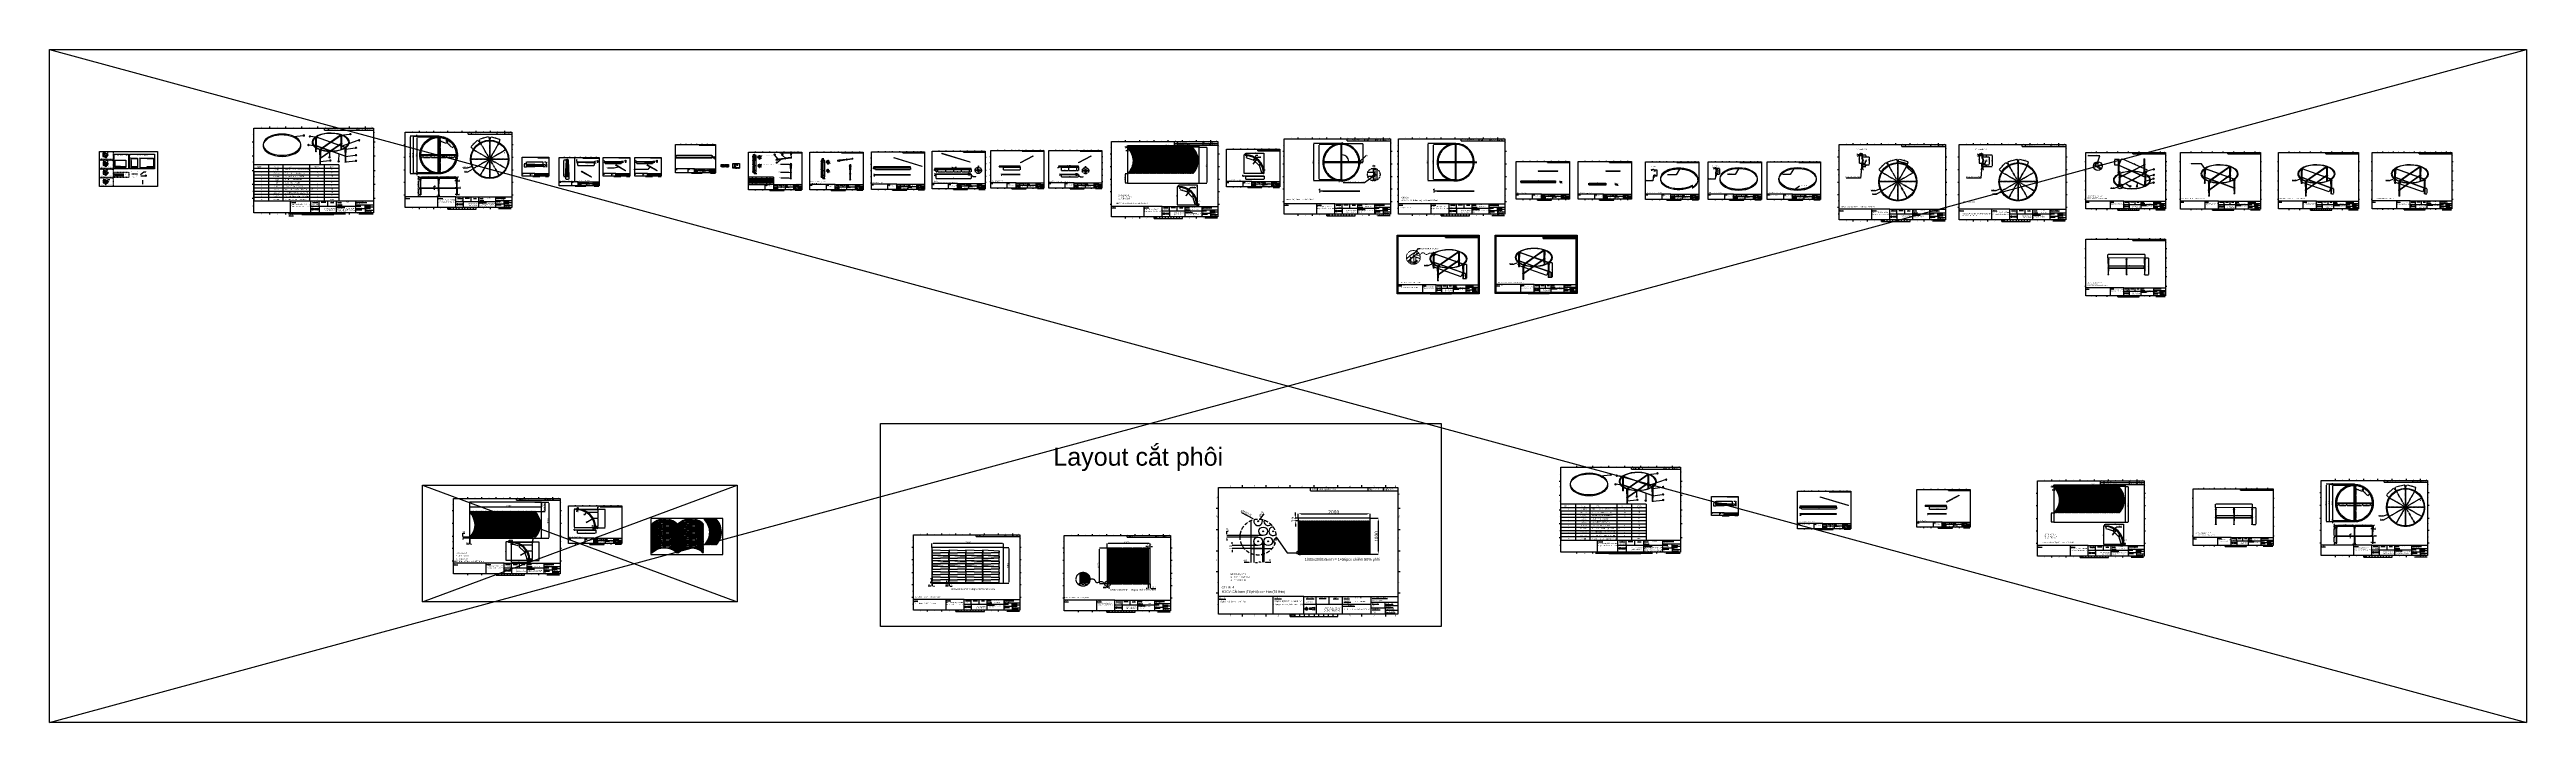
# Model space of a CAD drawing. Header units: millimetres. Extents: x -205945 to -46279, y 28253 to 108078.
# Drawn here: x -135875 to -66789, y 28253 to 47014 of the extents above; entities that cross this region are included whole.
import ezdxf
from ezdxf import colors
from ezdxf.entities.mleader import LeaderData, LeaderLine
from ezdxf.enums import TextEntityAlignment as Align
from ezdxf.math import Vec2, Vec3

# ---------------------------------------------------------------- set-up
doc = ezdxf.new("R2010")
doc.units = ezdxf.units.MM
doc.header["$PDMODE"] = 2
for name, pattern in [('CENTER', [2, 1.25, -0.25, 0.25, -0.25]), ('CENTER2', [1.125, 0.75, -0.125, 0.125, -0.125]), ('CENTERX2', [4, 2.5, -0.5, 0.5, -0.5]), ('CONTPVMNIL', [0]), ('DASHEDX2', [1.5, 1, -0.5]), ('DIVIDE', [1.25, 0.5, -0.25, 0, -0.25, 0, -0.25]), ('DIVIDEX2', [2.5, 1, -0.5, 0, -0.5, 0, -0.5]), ('HIDDEN', [9.525, 6.35, -3.175])]:
    doc.linetypes.add(name, pattern=pattern)
doc.layers.get('0').update_dxf_attribs({"linetype": 'CONTPVMNIL'})
doc.layers.get('DEFPOINTS').update_dxf_attribs({"color": 6})
for name, color, linetype in [('CENTER', 1, 'CENTERX2'), ('FRAME050', 6, 'Continuous'), ('hatch', 4, 'DASHEDX2'), ('MAIN', 7, 'Continuous')]:
    doc.layers.add(name, color=color, linetype=linetype)
for name, color, linetype, lineweight in [('d tam', 2, 'CENTER', 9), ('dim', 82, 'Continuous', 9), ('from', 7, 'Continuous', 13), ('insert', 7, 'Continuous', 20), ('kt', 7, 'Continuous', 13), ('LAYER0', 7, 'Continuous', 35), ('sp', 5, 'DIVIDEX2', 9)]:
    doc.layers.add(name, color=color, linetype=linetype, lineweight=lineweight)
doc.styles.add('ISOCP', font='isocp')
doc.styles.add('SLDTEXTSTYLE1', font='timesi.ttf', dxfattribs={"width": 0.933})
doc.styles.add('SLDTEXTSTYLE3', font='TXT', dxfattribs={"width": 0.65, "bigfont": 'bigfont'})
doc.styles.get("Standard").update_dxf_attribs({"font": 'isocp.shx'})
doc.styles.add('style1', font='arial.ttf', dxfattribs={"width": 0.75})
doc.styles.add('TXT', font='txt.shx', dxfattribs={"bigfont": 'gbcbig.shx'})
doc.styles.add('VINI', font='simplex.shx', dxfattribs={"bigfont": 'bigfont.shx'})
doc.dimstyles.new('Dim20', dxfattribs={"dimtxt": 20, "dimasz": 10, "dimexe": 0, "dimexo": 0, "dimgap": 0.6, "dimtad": 1, "dimtoh": 1, "dimdsep": 46, "dimtxsty": 'ISOCP', "dimcen": 0, "dimclrd": 3, "dimclre": 3, "dimclrt": 7, "dimadec": 3, "dimazin": 2, "dimtp": 0.05, "dimtm": 0.05, "dimtfac": 0.7, "dimtofl": 0, "dimtmove": 0, "dimatfit": 3, "dimfxl": 0, "dimtolj": 1, "dimarcsym": 0})
doc.dimstyles.new('Dim20$0', dxfattribs={"dimtxt": 20, "dimasz": 10, "dimexe": 0, "dimexo": 0, "dimgap": 0.6, "dimtad": 1, "dimtoh": 1, "dimdsep": 46, "dimtxsty": 'ISOCP', "dimcen": 0, "dimclrd": 3, "dimclre": 3, "dimclrt": 7, "dimadec": 3, "dimazin": 2, "dimtp": 0.05, "dimtm": 0.05, "dimtfac": 0.7, "dimtofl": 0, "dimtmove": 0, "dimatfit": 3, "dimfxl": 0, "dimtolj": 1, "dimarcsym": 0})
doc.dimstyles.new('Dim20$2', dxfattribs={"dimtxt": 20, "dimasz": 10, "dimexe": 0, "dimexo": 0, "dimgap": 0.6, "dimtad": 1, "dimtoh": 1, "dimdsep": 46, "dimtxsty": 'ISOCP', "dimcen": 0, "dimclrd": 3, "dimclre": 3, "dimclrt": 7, "dimadec": 3, "dimazin": 2, "dimtp": 0.05, "dimtm": 0.05, "dimtfac": 0.7, "dimtofl": 0, "dimtmove": 0, "dimatfit": 3, "dimfxl": 0, "dimtolj": 1, "dimarcsym": 0})
doc.dimstyles.new('Dim20$3', dxfattribs={"dimtxt": 20, "dimasz": 10, "dimexe": 0, "dimexo": 0, "dimgap": 0.6, "dimtad": 1, "dimtoh": 1, "dimdsep": 46, "dimtxsty": 'ISOCP', "dimcen": 0, "dimclrd": 3, "dimclre": 3, "dimclrt": 7, "dimadec": 3, "dimazin": 2, "dimtp": 0.05, "dimtm": 0.05, "dimtfac": 0.7, "dimtofl": 0, "dimtmove": 0, "dimatfit": 3, "dimfxl": 0, "dimtolj": 1, "dimarcsym": 0})
doc.dimstyles.new('Dim20$4', dxfattribs={"dimtxt": 20, "dimasz": 10, "dimexe": 0, "dimexo": 0, "dimgap": 0.6, "dimtad": 1, "dimtoh": 1, "dimdsep": 46, "dimtxsty": 'ISOCP', "dimcen": 0, "dimclrd": 3, "dimclre": 3, "dimclrt": 7, "dimadec": 3, "dimazin": 2, "dimtp": 0.05, "dimtm": 0.05, "dimtfac": 0.7, "dimtofl": 0, "dimtmove": 0, "dimatfit": 3, "dimfxl": 0, "dimtolj": 1, "dimarcsym": 0})
doc.dimstyles.new('Dim5$0', dxfattribs={"dimtxt": 5, "dimasz": 2.5, "dimexe": 0, "dimexo": 0, "dimgap": 1, "dimtad": 1, "dimdsep": 46, "dimtxsty": 'Standard', "dimcen": 0, "dimclrd": 3, "dimclre": 3, "dimclrt": 7, "dimadec": 3, "dimazin": 2, "dimtp": 0.05, "dimtm": 0.05, "dimtfac": 0.7, "dimtofl": 0, "dimtmove": 0, "dimatfit": 3, "dimfxl": 0, "dimtolj": 1, "dimarcsym": 0})
doc.dimstyles.new('Dim5$2', dxfattribs={"dimtxt": 5, "dimasz": 2.5, "dimexe": 0, "dimexo": 0, "dimgap": 1, "dimtad": 1, "dimdsep": 46, "dimtxsty": 'Standard', "dimcen": 0, "dimclrd": 3, "dimclre": 3, "dimclrt": 7, "dimadec": 3, "dimazin": 2, "dimtp": 0.05, "dimtm": 0.05, "dimtfac": 0.7, "dimtofl": 0, "dimtmove": 0, "dimatfit": 3, "dimfxl": 0, "dimtolj": 1, "dimarcsym": 0})
doc.dimstyles.new('Dim5$3', dxfattribs={"dimtxt": 5, "dimasz": 2.5, "dimexe": 0, "dimexo": 0, "dimgap": 1, "dimtad": 1, "dimtoh": 1, "dimdsep": 46, "dimtxsty": 'Standard', "dimcen": 0, "dimclrd": 3, "dimclre": 3, "dimclrt": 7, "dimadec": 3, "dimazin": 2, "dimtp": 0.05, "dimtm": 0.05, "dimtfac": 0.7, "dimtofl": 0, "dimtmove": 0, "dimatfit": 3, "dimfxl": 0, "dimtolj": 1, "dimarcsym": 0})
doc.dimstyles.new('Dim5$4', dxfattribs={"dimtxt": 5, "dimasz": 2.5, "dimexe": 0, "dimexo": 0, "dimgap": 1, "dimtad": 1, "dimtoh": 1, "dimdsep": 46, "dimtxsty": 'Standard', "dimcen": 0, "dimclrd": 3, "dimclre": 3, "dimclrt": 7, "dimadec": 3, "dimazin": 2, "dimtp": 0.05, "dimtm": 0.05, "dimtfac": 0.7, "dimtofl": 0, "dimtmove": 0, "dimatfit": 3, "dimfxl": 0, "dimtolj": 1, "dimarcsym": 0})
doc.dimstyles.new('Dim7.5', dxfattribs={"dimtxt": 7.5, "dimasz": 4, "dimexe": 0, "dimexo": 0, "dimgap": 1, "dimtad": 1, "dimdsep": 46, "dimtxsty": 'Standard', "dimcen": 0, "dimclrd": 3, "dimclre": 3, "dimclrt": 7, "dimadec": 3, "dimazin": 2, "dimtp": 0.05, "dimtm": 0.05, "dimtfac": 0.7, "dimtofl": 0, "dimtmove": 0, "dimatfit": 3, "dimfxl": 0, "dimtolj": 1, "dimarcsym": 0})
pattern_1 = [(45, (-12724.5295, 149.1676), (-2.24506403, 2.24506403), [])]
pattern_2 = [(45, (-10810.7152, 10.928), (-2.24506403, 2.24506403), [])]

# ---------------------------------------------------------------- blocks, each defined once
blk = doc.blocks.new('ẢERHAEEH')
at = {"layer": 'FRAME050'}
for p, q in [((-261.4, 214), (-261.4, 217.9)), ((-221.8, 214), (-221.8, 217.9)), ((-182.2, 214), (-182.2, 217.9)), ((-142.6, 214), (-142.6, 217.9)), ((-103, 214), (-103, 217.9)), ((-63.4, 214), (-63.4, 217.9)), ((-23.8, 214), (-23.8, 217.9)), ((-301, 179), (-304.9, 179)), ((0, 179), (-4, 179)), ((-301, 144), (-304.9, 144)), ((0, 144), (-4, 144)), ((-304.9, 109), (-301, 109)), ((-4, 109), (0, 109)), ((-301, 74), (-304.9, 74)), ((0, 74), (-4, 74)), ((-301, 39), (-304.9, 39)), ((-261.4, 0), (-261.4, 4)), ((-221.8, 0), (-221.8, 4)), ((-182.2, 0), (-182.2, 4)), ((-182.2, 0), (-103, 0)), ((-174.2, 0), (-174.2, 4)), ((-166.3, 0), (-166.3, 4)), ((-158.4, 0), (-158.4, 4)), ((-150.5, 0), (-150.5, 4)), ((-142.6, 4), (-142.6, 0)), ((-134.6, 0), (-134.6, 4)), ((-126.7, 0), (-126.7, 4)), ((-118.8, 0), (-118.8, 4)), ((-110.9, 0), (-110.9, 4)), ((-103, 0), (-103, 4)), ((-63.4, 0), (-63.4, 4)), ((-23.8, 0), (-23.8, 4)), ((0, 39), (-4, 39))]:
    blk.add_line(p, q, dxfattribs=at)
at = {"layer": 'MAIN', "color": 7, "linetype": 'Continuous'}
blk.add_lwpolyline([(-301, 214), (-4, 214), (-4, 4), (-301, 4)], close=True, dxfattribs=at)
at = {"layer": 'FRAME050', "style": 'ISOCP'}
for s, p in [('1', (-282, 214.4)), ('2', (-242.7, 214.3)), ('3', (-203.1, 214.4)), ('4', (-163.6, 214.4)), ('5', (-123.9, 214.4)), ('6', (-84.3, 214.3)), ('7', (-44.7, 214.4)), ('8', (-9, 214.4)), ('A', (-304.4, 195.6)), ('B', (-304.2, 164.7)), ('A', (-3.4, 201.2)), ('B', (-3.2, 164.7)), ('C', (-304, 128.3)), ('C', (-3, 128.3)), ('D', (-304.3, 91.9)), ('D', (-3.3, 91.9)), ('E', (-304, 55.4)), ('E', (-3.1, 55.4)), ('F', (-304, 19)), ('1', (-282, 0.4)), ('2', (-242.7, 0.3)), ('3', (-203.1, 0.5)), ('6', (-84.3, 0.3)), ('7', (-44.7, 0.4)), ('8', (-9, 0.4))]:
    blk.add_text(s, height=3.17, dxfattribs=at).set_placement(p)
blk = doc.blocks.new('*D2')
at = {"color": 3, "linetype": 'ByBlock', "lineweight": -2, "ltscale": 3, "transparency": 16777216}
for p, q in [((-134247, 43379), (-134261, 43371)), ((-134193, 43379), (-134247, 43379))]:
    blk.add_line(p, q, dxfattribs=at)
at = {"color": 3, "ltscale": 3, "transparency": 16777216}
blk.add_solid([(-134262, 43373), (-134260, 43368), (-134275, 43362)], dxfattribs=at)
at = {"layer": 'DEFPOINTS', "color": 0, "ltscale": 3, "transparency": 16777216}
for p in [(-134360, 43310), (-134275, 43362)]:
    blk.add_point(p, dxfattribs=at)
at = {"color": 7, "ltscale": 3, "transparency": 16777216, "insert": (-134218, 43393), "char_height": 20, "attachment_point": 5}
blk.add_mtext('\\A1;∅100', dxfattribs=at)
blk = doc.blocks.new('*D3')
at = {"color": 3, "linetype": 'ByBlock', "lineweight": -2, "ltscale": 3, "transparency": 16777216}
for p, q in [((-134316, 43335), (-134343, 43358)), ((-134274, 43335), (-134316, 43335))]:
    blk.add_line(p, q, dxfattribs=at)
at = {"color": 3, "ltscale": 3, "transparency": 16777216}
blk.add_solid([(-134342, 43360), (-134345, 43356), (-134356, 43368)], dxfattribs=at)
at = {"layer": 'DEFPOINTS', "color": 0, "ltscale": 3, "transparency": 16777216}
for p in [(-134356, 43368), (-134317, 43336)]:
    blk.add_point(p, dxfattribs=at)
at = {"color": 7, "ltscale": 3, "transparency": 16777216, "insert": (-134293, 43349), "char_height": 20, "attachment_point": 5}
blk.add_mtext('\\A1;R50', dxfattribs=at)
blk = doc.blocks.new('*D4')
at = {"color": 3, "linetype": 'ByBlock', "lineweight": -2, "ltscale": 3, "transparency": 16777216}
for p, q in [((-134317, 43386), (-134383, 43386)), ((-134383, 43370), (-134383, 43302)), ((-134317, 43286), (-134383, 43286))]:
    blk.add_line(p, q, dxfattribs=at)
at = {"color": 3, "ltscale": 3, "transparency": 16777216}
for points in [[(-134386, 43370), (-134380, 43370), (-134383, 43386)], [(-134386, 43302), (-134380, 43302), (-134383, 43286)]]:
    blk.add_solid(points, dxfattribs=at)
at = {"layer": 'DEFPOINTS', "color": 0, "ltscale": 3, "transparency": 16777216}
for p in [(-134383, 43286), (-134317, 43386), (-134317, 43286)]:
    blk.add_point(p, dxfattribs=at)
at = {"color": 7, "ltscale": 3, "transparency": 16777216, "insert": (-134397, 43335), "char_height": 20, "attachment_point": 5, "rotation": 90}
blk.add_mtext('\\A1;100', dxfattribs=at)
blk = doc.blocks.new('*D5')
at = {"color": 3, "linetype": 'ByBlock', "lineweight": -2, "ltscale": 3, "transparency": 16777216}
blk.add_arc((-134317, 43336), 26.4, 305.33727, 324.66273, dxfattribs=at)
at = {"color": 3, "ltscale": 3, "transparency": 16777216}
for points in [[(-134301, 43312), (-134303, 43317), (-134317, 43310)], [(-134298, 43322), (-134293, 43320), (-134291, 43336)]]:
    blk.add_solid(points, dxfattribs=at)
at = {"layer": 'DEFPOINTS', "color": 0, "ltscale": 3, "transparency": 16777216}
for p in [(-134367, 43336), (-134317, 43386), (-134317, 43286), (-134304, 43313), (-134267, 43336)]:
    blk.add_point(p, dxfattribs=at)
at = {"color": 7, "ltscale": 3, "transparency": 16777216, "insert": (-134309, 43328), "char_height": 20, "attachment_point": 5, "rotation": 45.33127}
blk.add_mtext('\\A1;90°', dxfattribs=at)
blk = doc.blocks.new('*D6')
at = {"color": 3, "linetype": 'ByBlock', "lineweight": -2, "ltscale": 3, "transparency": 16777216}
for p, q in [((-134355, 43303), (-134305, 43247)), ((-134242, 43303), (-134293, 43258)), ((-134280, 43369), (-134230, 43313))]:
    blk.add_line(p, q, dxfattribs=at)
at = {"color": 3, "ltscale": 3, "transparency": 16777216}
for points in [[(-134295, 43260), (-134291, 43256), (-134305, 43247)], [(-134244, 43305), (-134240, 43301), (-134230, 43313)]]:
    blk.add_solid(points, dxfattribs=at)
at = {"layer": 'DEFPOINTS', "color": 0, "ltscale": 3, "transparency": 16777216}
for p in [(-134355, 43303), (-134305, 43247), (-134280, 43369)]:
    blk.add_point(p, dxfattribs=at)
at = {"color": 7, "ltscale": 3, "transparency": 16777216, "insert": (-134276, 43292), "char_height": 20, "attachment_point": 5, "rotation": 41.56315}
blk.add_mtext('\\A1;100', dxfattribs=at)
blk = doc.blocks.new('*D7')
at = {"color": 3, "linetype": 'ByBlock', "lineweight": -2, "ltscale": 3, "transparency": 16777216}
for p, q in [((-134350, 43547), (-134300, 43503)), ((-134295, 43509), (-134239, 43572)), ((-134284, 43622), (-134234, 43578))]:
    blk.add_line(p, q, dxfattribs=at)
at = {"color": 3, "ltscale": 3, "transparency": 16777216}
for points in [[(-134240, 43573), (-134238, 43571), (-134234, 43578)], [(-134296, 43510), (-134294, 43508), (-134300, 43503)]]:
    blk.add_solid(points, dxfattribs=at)
at = {"layer": 'DEFPOINTS', "color": 0, "ltscale": 3, "transparency": 16777216}
for p in [(-134350, 43547), (-134284, 43622), (-134234, 43578)]:
    blk.add_point(p, dxfattribs=at)
at = {"color": 7, "ltscale": 3, "transparency": 16777216, "insert": (-134273, 43544), "char_height": 10, "attachment_point": 5, "rotation": 48.54476}
blk.add_mtext('\\A1;100', dxfattribs=at)
blk = doc.blocks.new('*D8')
at = {"color": 3, "linetype": 'ByBlock', "lineweight": -2, "ltscale": 3, "transparency": 16777216}
for p, q in [((-134317, 43635), (-134383, 43635)), ((-134383, 43627), (-134383, 43543)), ((-134317, 43535), (-134383, 43535))]:
    blk.add_line(p, q, dxfattribs=at)
at = {"color": 3, "ltscale": 3, "transparency": 16777216}
for points in [[(-134385, 43627), (-134382, 43627), (-134383, 43635)], [(-134385, 43543), (-134382, 43543), (-134383, 43535)]]:
    blk.add_solid(points, dxfattribs=at)
at = {"layer": 'DEFPOINTS', "color": 0, "ltscale": 3, "transparency": 16777216}
for p in [(-134383, 43535), (-134317, 43635), (-134317, 43535)]:
    blk.add_point(p, dxfattribs=at)
at = {"color": 7, "ltscale": 3, "transparency": 16777216, "insert": (-134390, 43585), "char_height": 10, "attachment_point": 5, "rotation": 90}
blk.add_mtext('\\A1;100', dxfattribs=at)
blk = doc.blocks.new('*D9')
at = {"color": 3, "linetype": 'ByBlock', "lineweight": -2, "ltscale": 3, "transparency": 16777216}
blk.add_arc((-134317, 43585), 31.7, 284.4913, 345.5087, dxfattribs=at)
at = {"color": 3, "ltscale": 3, "transparency": 16777216}
for points in [[(-134309, 43553), (-134310, 43555), (-134317, 43553)], [(-134288, 43577), (-134285, 43577), (-134286, 43585)]]:
    blk.add_solid(points, dxfattribs=at)
at = {"layer": 'DEFPOINTS', "color": 0, "ltscale": 3, "transparency": 16777216}
for p in [(-134367, 43585), (-134317, 43635), (-134317, 43535), (-134301, 43557), (-134267, 43585)]:
    blk.add_point(p, dxfattribs=at)
at = {"color": 7, "ltscale": 3, "transparency": 16777216, "insert": (-134300, 43568), "char_height": 10, "attachment_point": 5, "rotation": 46.06371}
blk.add_mtext('\\A1;90°', dxfattribs=at)
blk = doc.blocks.new('*D10')
at = {"color": 3, "linetype": 'ByBlock', "lineweight": -2, "ltscale": 3, "transparency": 16777216}
blk.add_line((-134326, 43591), (-134352, 43608), dxfattribs=at)
at = {"color": 3, "ltscale": 3, "transparency": 16777216}
blk.add_solid([(-134352, 43609), (-134353, 43607), (-134359, 43613)], dxfattribs=at)
at = {"layer": 'DEFPOINTS', "color": 0, "ltscale": 3, "transparency": 16777216}
for p in [(-134359, 43613), (-134317, 43585)]:
    blk.add_point(p, dxfattribs=at)
at = {"color": 7, "ltscale": 3, "transparency": 16777216, "insert": (-134332, 43603), "char_height": 10, "attachment_point": 5, "rotation": 326.40632}
blk.add_mtext('\\A1;R50', dxfattribs=at)
blk = doc.blocks.new('*D11')
at = {"color": 3, "linetype": 'ByBlock', "lineweight": -2, "ltscale": 3, "transparency": 16777216}
for p, q in [((-134275, 43647), (-134285, 43633)), ((-134248, 43647), (-134275, 43647))]:
    blk.add_line(p, q, dxfattribs=at)
at = {"color": 3, "ltscale": 3, "transparency": 16777216}
blk.add_solid([(-134286, 43634), (-134284, 43632), (-134289, 43626)], dxfattribs=at)
at = {"layer": 'DEFPOINTS', "color": 0, "ltscale": 3, "transparency": 16777216}
for p in [(-134346, 43544), (-134289, 43626)]:
    blk.add_point(p, dxfattribs=at)
at = {"color": 7, "ltscale": 3, "transparency": 16777216, "insert": (-134261, 43654), "char_height": 10, "attachment_point": 5}
blk.add_mtext('\\A1;∅100', dxfattribs=at)
blk = doc.blocks.new('*D12')
at = {"color": 3, "linetype": 'ByBlock', "lineweight": -2, "ltscale": 3, "transparency": 16777216}
for p, q in [((-134256, 43881), (-134276, 43866)), ((-134242, 43881), (-134256, 43881))]:
    blk.add_line(p, q, dxfattribs=at)
at = {"color": 3, "ltscale": 3, "transparency": 16777216}
blk.add_solid([(-134276, 43866), (-134275, 43865), (-134278, 43864)], dxfattribs=at)
at = {"layer": 'DEFPOINTS', "color": 0, "ltscale": 3, "transparency": 16777216}
for p in [(-134357, 43803), (-134278, 43864)]:
    blk.add_point(p, dxfattribs=at)
at = {"color": 7, "ltscale": 3, "transparency": 16777216, "insert": (-134248, 43885), "char_height": 5, "attachment_point": 5}
blk.add_mtext('\\A1;∅100', dxfattribs=at)
blk = doc.blocks.new('*D13')
at = {"color": 3, "linetype": 'ByBlock', "lineweight": -2, "ltscale": 3, "transparency": 16777216}
for p, q in [((-134249, 44129), (-134276, 44108)), ((-134239, 44129), (-134249, 44129))]:
    blk.add_line(p, q, dxfattribs=at)
at = {"color": 3, "ltscale": 3, "transparency": 16777216}
blk.add_solid([(-134276, 44108), (-134276, 44108), (-134278, 44107)], dxfattribs=at)
at = {"layer": 'DEFPOINTS', "color": 0, "ltscale": 3, "transparency": 16777216}
for p in [(-134357, 44046), (-134278, 44107)]:
    blk.add_point(p, dxfattribs=at)
at = {"color": 7, "ltscale": 3, "transparency": 16777216, "insert": (-134242, 44131), "char_height": 2.5, "attachment_point": 5}
blk.add_mtext('\\A1;∅100', dxfattribs=at)
blk = doc.blocks.new('*D14')
at = {"color": 3, "linetype": 'ByBlock', "lineweight": -2, "ltscale": 3, "transparency": 16777216}
blk.add_arc((-134317, 43834), 35.4, 274.05111, 355.94889, dxfattribs=at)
at = {"color": 3, "ltscale": 3, "transparency": 16777216}
for points in [[(-134315, 43798), (-134315, 43799), (-134317, 43798)], [(-134282, 43831), (-134282, 43831), (-134282, 43834)]]:
    blk.add_solid(points, dxfattribs=at)
at = {"layer": 'DEFPOINTS', "color": 0, "ltscale": 3, "transparency": 16777216}
for p in [(-134367, 43834), (-134317, 43884), (-134317, 43784), (-134300, 43803), (-134267, 43834)]:
    blk.add_point(p, dxfattribs=at)
at = {"color": 7, "ltscale": 3, "transparency": 16777216, "insert": (-134295, 43811), "char_height": 5, "attachment_point": 5, "rotation": 45.3885}
blk.add_mtext('\\A1;90°', dxfattribs=at)
blk = doc.blocks.new('*D15')
at = {"color": 3, "linetype": 'ByBlock', "lineweight": -2, "ltscale": 3, "transparency": 16777216}
blk.add_arc((-134317, 44076), 28.5, 274.01595, 355.98405, dxfattribs=at)
at = {"color": 3, "ltscale": 3, "transparency": 16777216}
for points in [[(-134315, 44048), (-134315, 44048), (-134317, 44048)], [(-134289, 44074), (-134289, 44074), (-134289, 44076)]]:
    blk.add_solid(points, dxfattribs=at)
at = {"layer": 'DEFPOINTS', "color": 0, "ltscale": 3, "transparency": 16777216}
for p in [(-134367, 44076), (-134317, 44126), (-134317, 44026), (-134303, 44052), (-134267, 44076)]:
    blk.add_point(p, dxfattribs=at)
at = {"color": 7, "ltscale": 3, "transparency": 16777216, "insert": (-134297, 44059), "char_height": 2.5, "attachment_point": 5, "rotation": 48.75616}
blk.add_mtext('\\A1;90°', dxfattribs=at)
blk = doc.blocks.new('*D16')
at = {"color": 3, "linetype": 'ByBlock', "lineweight": -2, "ltscale": 3, "transparency": 16777216}
for p, q in [((-134317, 44126), (-134392, 44126)), ((-134392, 44124), (-134392, 44028)), ((-134317, 44026), (-134392, 44026))]:
    blk.add_line(p, q, dxfattribs=at)
at = {"color": 3, "ltscale": 3, "transparency": 16777216}
for points in [[(-134393, 44124), (-134392, 44124), (-134392, 44126)], [(-134393, 44028), (-134392, 44028), (-134392, 44026)]]:
    blk.add_solid(points, dxfattribs=at)
at = {"layer": 'DEFPOINTS', "color": 0, "ltscale": 3, "transparency": 16777216}
for p in [(-134392, 44026), (-134317, 44126), (-134317, 44026)]:
    blk.add_point(p, dxfattribs=at)
at = {"color": 7, "ltscale": 3, "transparency": 16777216, "insert": (-134394, 44071), "char_height": 2.5, "attachment_point": 5, "rotation": 90}
blk.add_mtext('\\A1;100', dxfattribs=at)
blk = doc.blocks.new('*D17')
at = {"color": 3, "linetype": 'ByBlock', "lineweight": -2, "ltscale": 3, "transparency": 16777216}
for p, q in [((-134348, 44037), (-134297, 43998)), ((-134296, 43999), (-134238, 44076)), ((-134287, 44116), (-134236, 44077))]:
    blk.add_line(p, q, dxfattribs=at)
at = {"color": 3, "ltscale": 3, "transparency": 16777216}
for points in [[(-134296, 44000), (-134296, 43999), (-134297, 43998)], [(-134238, 44076), (-134237, 44075), (-134236, 44077)]]:
    blk.add_solid(points, dxfattribs=at)
at = {"layer": 'DEFPOINTS', "color": 0, "ltscale": 3, "transparency": 16777216}
for p in [(-134348, 44037), (-134287, 44116), (-134236, 44077)]:
    blk.add_point(p, dxfattribs=at)
at = {"color": 7, "ltscale": 3, "transparency": 16777216, "insert": (-134266, 44042), "char_height": 2.5, "attachment_point": 5, "rotation": 52.49356}
blk.add_mtext('\\A1;100', dxfattribs=at)
blk = doc.blocks.new('*D18')
at = {"color": 3, "linetype": 'ByBlock', "lineweight": -2, "ltscale": 3, "transparency": 16777216}
blk.add_line((-134338, 44092), (-134355, 44106), dxfattribs=at)
at = {"color": 3, "ltscale": 3, "transparency": 16777216}
blk.add_solid([(-134355, 44106), (-134356, 44105), (-134357, 44107)], dxfattribs=at)
at = {"layer": 'DEFPOINTS', "color": 0, "ltscale": 3, "transparency": 16777216}
for p in [(-134357, 44107), (-134317, 44076)]:
    blk.add_point(p, dxfattribs=at)
at = {"color": 7, "ltscale": 3, "transparency": 16777216, "insert": (-134339, 44096), "char_height": 2.5, "attachment_point": 5, "rotation": 322.54078}
blk.add_mtext('\\A1;R50', dxfattribs=at)
blk = doc.blocks.new('*D19')
at = {"color": 3, "linetype": 'ByBlock', "lineweight": -2, "ltscale": 3, "transparency": 16777216}
blk.add_line((-134331, 43846), (-134353, 43865), dxfattribs=at)
at = {"color": 3, "ltscale": 3, "transparency": 16777216}
blk.add_solid([(-134353, 43865), (-134353, 43865), (-134355, 43867)], dxfattribs=at)
at = {"layer": 'DEFPOINTS', "color": 0, "ltscale": 3, "transparency": 16777216}
for p in [(-134355, 43867), (-134317, 43834)]:
    blk.add_point(p, dxfattribs=at)
at = {"color": 7, "ltscale": 3, "transparency": 16777216, "insert": (-134333, 43852), "char_height": 5, "attachment_point": 5, "rotation": 318.6881}
blk.add_mtext('\\A1;R50', dxfattribs=at)
blk = doc.blocks.new('*D20')
at = {"color": 3, "linetype": 'ByBlock', "lineweight": -2, "ltscale": 3, "transparency": 16777216}
for p, q in [((-134317, 43884), (-134379, 43884)), ((-134379, 43881), (-134379, 43786)), ((-134317, 43784), (-134379, 43784))]:
    blk.add_line(p, q, dxfattribs=at)
at = {"color": 3, "ltscale": 3, "transparency": 16777216}
for points in [[(-134379, 43881), (-134378, 43881), (-134379, 43884)], [(-134379, 43786), (-134378, 43786), (-134379, 43784)]]:
    blk.add_solid(points, dxfattribs=at)
at = {"layer": 'DEFPOINTS', "color": 0, "ltscale": 3, "transparency": 16777216}
for p in [(-134379, 43784), (-134317, 43884), (-134317, 43784)]:
    blk.add_point(p, dxfattribs=at)
at = {"color": 7, "ltscale": 3, "transparency": 16777216, "insert": (-134382, 43830), "char_height": 5, "attachment_point": 5, "rotation": 90}
blk.add_mtext('\\A1;100', dxfattribs=at)
blk = doc.blocks.new('*D21')
at = {"color": 3, "linetype": 'ByBlock', "lineweight": -2, "ltscale": 3, "transparency": 16777216}
for p, q in [((-134356, 43802), (-134317, 43754)), ((-134315, 43755), (-134241, 43815)), ((-134279, 43865), (-134239, 43817))]:
    blk.add_line(p, q, dxfattribs=at)
at = {"color": 3, "ltscale": 3, "transparency": 16777216}
for points in [[(-134315, 43756), (-134315, 43755), (-134317, 43754)], [(-134242, 43816), (-134241, 43815), (-134239, 43817)]]:
    blk.add_solid(points, dxfattribs=at)
at = {"layer": 'DEFPOINTS', "color": 0, "ltscale": 3, "transparency": 16777216}
for p in [(-134356, 43802), (-134279, 43865), (-134239, 43817)]:
    blk.add_point(p, dxfattribs=at)
at = {"color": 7, "ltscale": 3, "transparency": 16777216, "insert": (-134277, 43791), "char_height": 5, "attachment_point": 5, "rotation": 39.0965}
blk.add_mtext('\\A1;100', dxfattribs=at)
blk = doc.blocks.new('ZSZSERHRJH')
at = {"color": 1, "linetype": 'ByBlock'}
blk.add_lwpolyline([(-110, 3), (-113, 5), (-116, 3), (-113, 0)], close=True, dxfattribs=at)
blk.add_ellipse((-103, 2), major_axis=(-3, 0), ratio=0.666667, dxfattribs=at)
at = {"layer": 'FRAME050'}
for p, q in [((-190, 233), (-195, 233)), ((-190, 187), (-195, 187)), ((-190, 187), (-195, 187)), ((-195, 141), (-190, 141)), ((-195, 141), (-190, 141)), ((-190, 95), (-195, 95)), ((-190, 95), (-195, 95)), ((-190, 49), (-195, 49)), ((-190, 49), (-195, 49)), ((-148, 0), (-148, 5)), ((-148, 0), (-48, 0)), ((-145, 280), (-145, 284)), ((-138, 0), (-138, 5)), ((-128, 0), (-128, 5)), ((-118, 0), (-118, 5)), ((-108, 0), (-108, 5)), ((-98, 280), (-98, 284)), ((-98, 5), (-98, 0)), ((-88, 0), (-88, 5)), ((-78, 0), (-78, 5)), ((-68, 0), (-68, 5)), ((-58, 0), (-58, 5)), ((-50, 280), (-50, 284)), ((-48, 0), (-48, 5)), ((0, 233), (-5, 233)), ((0, 187), (-5, 187)), ((-5, 141), (0, 141)), ((0, 95), (-5, 95)), ((0, 49), (-5, 49))]:
    blk.add_line(p, q, dxfattribs=at)
at = {"layer": 'kt', "linetype": 'ByBlock'}
for p, q in [((-190, 218), (-178, 218)), ((-190, 207), (-178, 207)), ((-190, 196), (-178, 196)), ((-190, 185), (-178, 185)), ((-190, 174), (-178, 174)), ((-190, 163), (-178, 163)), ((-190, 152), (-178, 152)), ((-190, 141), (-178, 141)), ((-190, 130), (-178, 130)), ((-190, 119), (-178, 119)), ((-190, 108), (-178, 108)), ((-190, 97), (-178, 97)), ((-190, 86), (-178, 86)), ((-190, 75), (-178, 75)), ((-190, 64), (-178, 64)), ((-190, 49), (-178, 49)), ((-184, 218), (-184, 49)), ((-178, 218), (-178, 49))]:
    blk.add_line(p, q, dxfattribs=at)
at = {"layer": 'MAIN'}
for p, q in [((-195, 284), (-202, 284)), ((-195, 284), (-195, 292)), ((0, 0), (0, -13)), ((0, 0), (12, 0))]:
    blk.add_line(p, q, dxfattribs=at)
at = {"layer": 'MAIN', "color": 7, "linetype": 'Continuous'}
blk.add_lwpolyline([(-190, 280), (-5, 280), (-5, 5), (-190, 5)], close=True, dxfattribs=at)
at = {"layer": 'MAIN', "color": 1, "linetype": 'ByBlock'}
blk.add_lwpolyline([(-91, 3), (-92, 5), (-95, 5), (-96, 3), (-95, 0), (-92, 0)], close=True, dxfattribs=at)
at = {"layer": 'FRAME050', "style": 'ISOCP'}
for s, p in [('A', (-194, 254)), ('B', (-194, 208)), ('B', (-194, 208)), ('D', (-194, 116)), ('D', (-194, 116)), ('E', (-194, 70)), ('E', (-194, 70)), ('F', (-194, 26)), ('C', (-194, 162)), ('C', (-194, 162)), ('1', (-170, 280)), ('1', (-170, 0)), ('2', (-123, 280)), ('3', (-75, 280)), ('4', (-28, 280)), ('4', (-28, 0)), ('A', (-4, 254)), ('B', (-4, 208)), ('D', (-4, 116)), ('E', (-4, 70)), ('F', (-4, 26)), ('C', (-4, 162))]:
    blk.add_text(s, height=4, dxfattribs=at).set_placement(p)
at = {"layer": 'insert', "linetype": 'ByBlock', "char_height": 2.5, "width": 12.57, "attachment_point": 1, "rotation": 90, "style": 'VINI'}
for s, insert in [('Assy', (-188, 208)), ('Coat', (-188, 196)), ('Pol', (-188, 187)), ('EMD', (-188, 176)), ('Wcut', (-188, 164)), ('Grind', (-188, 152)), ('HRC', (-188, 142)), ('CNC', (-188, 131)), ('Drill ', (-188, 121)), ('Weld', (-188, 109)), ('Lathe', (-188, 98)), ('Mill', (-188, 88)), ('Laser', (-188, 76)), ('Saw', (-188, 65)), ('Material', (-188, 49))]:
    blk.add_mtext(s, dxfattribs=dict(at, insert=insert))
at = {"layer": 'kt', "color": 0, "linetype": 'Continuous', "style": 'ISOCP'}
for p in [(-115, 3), (-105, 2)]:
    blk.add_text('01', height=2.5, dxfattribs=at).set_placement(p, align=Align.MIDDLE_LEFT)
at = {"layer": 'MAIN', "color": 0, "linetype": 'Continuous', "style": 'ISOCP'}
blk.add_text('01', height=2.5, dxfattribs=at).set_placement((-96, 2), align=Align.MIDDLE_LEFT)
blk = doc.blocks.new('rstjsryk')
at = {"color": 1, "linetype": 'ByBlock'}
blk.add_lwpolyline([(-192, 3), (-195, 5), (-198, 3), (-195, 0)], close=True, dxfattribs=at)
blk.add_ellipse((-185, 2), major_axis=(-3, 0), ratio=0.666667, dxfattribs=at)
at = {"layer": 'FRAME050'}
for p, q in [((-380, 233), (-385, 233)), ((-380, 187), (-385, 187)), ((-385, 141), (-380, 141)), ((-380, 95), (-385, 95)), ((-380, 49), (-385, 49)), ((-330, 280), (-330, 284)), ((-330, 0), (-330, 5)), ((-280, 280), (-280, 284)), ((-280, 0), (-280, 5)), ((-230, 280), (-230, 284)), ((-230, 0), (-230, 5)), ((-230, 0), (-130, 0)), ((-220, 0), (-220, 5)), ((-210, 0), (-210, 5)), ((-200, 0), (-200, 5)), ((-190, 0), (-190, 5)), ((-180, 280), (-180, 284)), ((-180, 5), (-180, 0)), ((-170, 0), (-170, 5)), ((-160, 0), (-160, 5)), ((-150, 0), (-150, 5)), ((-140, 0), (-140, 5)), ((-130, 280), (-130, 284)), ((-130, 0), (-130, 5)), ((-80, 280), (-80, 284)), ((-80, 0), (-80, 5)), ((-30, 280), (-30, 284)), ((-30, 0), (-30, 5)), ((0, 233), (-5, 233)), ((0, 187), (-5, 187)), ((-5, 141), (0, 141)), ((0, 95), (-5, 95)), ((0, 49), (-5, 49))]:
    blk.add_line(p, q, dxfattribs=at)
at = {"layer": 'kt', "linetype": 'ByBlock'}
for p, q in [((-211, 17), (-380, 17)), ((-380, 17), (-380, 5)), ((-211, 11), (-380, 11)), ((-365, 5), (-365, 17)), ((-354, 5), (-354, 17)), ((-343, 5), (-343, 17)), ((-332, 5), (-332, 17)), ((-321, 5), (-321, 17)), ((-310, 5), (-310, 17)), ((-299, 5), (-299, 17)), ((-288, 5), (-288, 17)), ((-277, 5), (-277, 17)), ((-266, 5), (-266, 17)), ((-255, 5), (-255, 17)), ((-244, 5), (-244, 17)), ((-233, 5), (-233, 17)), ((-222, 5), (-222, 17)), ((-211, 5), (-211, 17))]:
    blk.add_line(p, q, dxfattribs=at)
at = {"layer": 'MAIN'}
for p, q in [((-385, 284), (-392, 284)), ((-385, 284), (-385, 292)), ((0, 0), (12, 0)), ((0, 0), (0, -13))]:
    blk.add_line(p, q, dxfattribs=at)
at = {"layer": 'MAIN', "color": 7, "linetype": 'Continuous'}
blk.add_lwpolyline([(-380, 280), (-5, 280), (-5, 5), (-380, 5)], close=True, dxfattribs=at)
at = {"layer": 'MAIN', "color": 1, "linetype": 'ByBlock'}
blk.add_lwpolyline([(-174, 3), (-175, 5), (-177, 5), (-179, 3), (-177, 0), (-175, 0)], close=True, dxfattribs=at)
at = {"layer": 'FRAME050', "style": 'ISOCP'}
for s, p in [('A', (-384, 254)), ('B', (-384, 208)), ('D', (-384, 116)), ('E', (-384, 70)), ('F', (-384, 24)), ('C', (-384, 162)), ('1', (-356, 280)), ('1', (-356, 0)), ('2', (-306, 280)), ('2', (-306, 0)), ('3', (-256, 280)), ('3', (-256, 1)), ('4', (-207, 280)), ('5', (-156, 280)), ('6', (-106, 280)), ('6', (-106, 0)), ('7', (-56, 280)), ('7', (-56, 0)), ('8', (-11, 280)), ('8', (-11, 0)), ('A', (-4, 254)), ('B', (-4, 208)), ('D', (-4, 116)), ('E', (-4, 70)), ('F', (-4, 26)), ('C', (-4, 162))]:
    blk.add_text(s, height=4, dxfattribs=at).set_placement(p)
at = {"layer": 'insert', "linetype": 'ByBlock', "char_height": 2.5, "width": 9.87, "attachment_point": 1, "style": 'VINI'}
for s, insert in [('Material', (-380, 9)), ('Saw', (-363, 9)), ('Laser', (-353, 9)), ('Mill', (-341, 9)), ('Lathe', (-331, 9)), ('Weld', (-320, 9)), ('Drill ', (-308, 9)), ('CNC', (-298, 9)), ('HRC', (-287, 9)), ('Grind', (-277, 9)), ('Wcut', (-266, 9)), ('EMD', (-254, 9)), ('Pol', (-243, 9)), ('Coat', (-233, 9)), ('Assy', (-221, 9))]:
    blk.add_mtext(s, dxfattribs=dict(at, insert=insert))
at = {"layer": 'kt', "color": 0, "linetype": 'Continuous', "style": 'ISOCP'}
for p in [(-197, 3), (-187, 2)]:
    blk.add_text('01', height=2.5, dxfattribs=at).set_placement(p, align=Align.MIDDLE_LEFT)
at = {"layer": 'MAIN', "color": 0, "linetype": 'Continuous', "style": 'ISOCP'}
blk.add_text('01', height=2.5, dxfattribs=at).set_placement((-178, 2), align=Align.MIDDLE_LEFT)
blk = doc.blocks.new('*D27')
at = {"color": 3, "lineweight": -2, "ltscale": 50, "transparency": 16777216}
for p, q in [((-124981, 44578), (-125015, 44474)), ((-124996, 44467), (-124813, 44408)), ((-124760, 44506), (-124794, 44402))]:
    blk.add_line(p, q, dxfattribs=at)
at = {"color": 3, "ltscale": 50, "transparency": 16777216}
for points in [[(-124995, 44471), (-124997, 44464), (-125015, 44474)], [(-124812, 44411), (-124814, 44405), (-124794, 44402)]]:
    blk.add_solid(points, dxfattribs=at)
at = {"layer": 'DEFPOINTS', "color": 0, "ltscale": 50, "transparency": 16777216}
for p in [(-124981, 44578, 0), (-124794, 44402), (-124760, 44506, 0)]:
    blk.add_point(p, dxfattribs=at)
at = {"color": 7, "ltscale": 50, "transparency": 16777216, "insert": (-124904, 44454), "char_height": 30, "attachment_point": 5, "rotation": 341.99571, "style": 'ISOCP'}
blk.add_mtext('\\A1;239.5', dxfattribs=at)
blk = doc.blocks.new('*D28')
at = {"color": 3, "lineweight": -2, "ltscale": 50, "transparency": 16777216}
for p, q in [((-124760, 44506), (-124820, 44447)), ((-124805, 44432), (-124663, 44289)), ((-124589, 44334), (-124649, 44275))]:
    blk.add_line(p, q, dxfattribs=at)
at = {"color": 3, "ltscale": 50, "transparency": 16777216}
for points in [[(-124803, 44435), (-124808, 44430), (-124820, 44447)], [(-124660, 44291), (-124665, 44287), (-124649, 44275)]]:
    blk.add_solid(points, dxfattribs=at)
at = {"layer": 'DEFPOINTS', "color": 0, "ltscale": 50, "transparency": 16777216}
for p in [(-124760, 44506, 0), (-124649, 44275), (-124589, 44334, 0)]:
    blk.add_point(p, dxfattribs=at)
at = {"color": 7, "ltscale": 50, "transparency": 16777216, "insert": (-124732, 44381), "char_height": 30, "attachment_point": 5, "rotation": 314.87701, "style": 'ISOCP'}
blk.add_mtext('\\A1;239.5', dxfattribs=at)
blk = doc.blocks.new('*D29')
at = {"color": 3, "lineweight": -2, "ltscale": 50, "transparency": 16777216}
for p, q in [((-125517, 44073), (-125517, 44006)), ((-125497, 44006), (-125483, 44006)), ((-125463, 44073), (-125463, 44006))]:
    blk.add_line(p, q, dxfattribs=at)
at = {"color": 3, "ltscale": 50, "transparency": 16777216}
for points in [[(-125497, 44009), (-125497, 44002), (-125517, 44006)], [(-125483, 44009), (-125483, 44002), (-125463, 44006)]]:
    blk.add_solid(points, dxfattribs=at)
at = {"layer": 'DEFPOINTS', "color": 0, "ltscale": 50, "transparency": 16777216}
for p in [(-125517, 44073, 0), (-125463, 44073, 0), (-125463, 44006)]:
    blk.add_point(p, dxfattribs=at)
at = {"color": 7, "ltscale": 50, "transparency": 16777216, "insert": (-125487, 44021), "char_height": 30, "attachment_point": 5, "style": 'ISOCP'}
blk.add_mtext('\\A1;54', dxfattribs=at)
blk = doc.blocks.new('*D30')
at = {"color": 3, "lineweight": -2, "ltscale": 50, "transparency": 16777216}
for p, q in [((-125463, 44073), (-125463, 44006)), ((-125443, 44006), (-125263, 44006)), ((-125243, 44073), (-125243, 44006))]:
    blk.add_line(p, q, dxfattribs=at)
at = {"color": 3, "ltscale": 50, "transparency": 16777216}
for points in [[(-125443, 44009), (-125443, 44002), (-125463, 44006)], [(-125263, 44009), (-125263, 44002), (-125243, 44006)]]:
    blk.add_solid(points, dxfattribs=at)
at = {"layer": 'DEFPOINTS', "color": 0, "ltscale": 50, "transparency": 16777216}
for p in [(-125463, 44073), (-125243, 44073, 0), (-125243, 44006)]:
    blk.add_point(p, dxfattribs=at)
at = {"color": 7, "ltscale": 50, "transparency": 16777216, "insert": (-125353, 44021), "char_height": 30, "attachment_point": 5, "style": 'ISOCP'}
blk.add_mtext('\\A1;220', dxfattribs=at)
blk = doc.blocks.new('*D31')
at = {"color": 3, "lineweight": -2, "ltscale": 50, "transparency": 16777216}
for p, q in [((-125243, 44073), (-125243, 44006)), ((-125223, 44006), (-125043, 44006)), ((-125023, 44073), (-125023, 44006))]:
    blk.add_line(p, q, dxfattribs=at)
at = {"color": 3, "ltscale": 50, "transparency": 16777216}
for points in [[(-125223, 44009), (-125223, 44002), (-125243, 44006)], [(-125043, 44009), (-125043, 44002), (-125023, 44006)]]:
    blk.add_solid(points, dxfattribs=at)
at = {"layer": 'DEFPOINTS', "color": 0, "ltscale": 50, "transparency": 16777216}
for p in [(-125243, 44073), (-125023, 44073, 0), (-125023, 44006)]:
    blk.add_point(p, dxfattribs=at)
at = {"color": 7, "ltscale": 50, "transparency": 16777216, "insert": (-125133, 44021), "char_height": 30, "attachment_point": 5, "style": 'ISOCP'}
blk.add_mtext('\\A1;220', dxfattribs=at)
blk = doc.blocks.new('*D32')
at = {"color": 3, "lineweight": -2, "ltscale": 50, "transparency": 16777216}
for p, q in [((-125023, 44073), (-125023, 44006)), ((-125003, 44006), (-124823, 44006)), ((-124803, 44073), (-124803, 44006))]:
    blk.add_line(p, q, dxfattribs=at)
at = {"color": 3, "ltscale": 50, "transparency": 16777216}
for points in [[(-125003, 44009), (-125003, 44002), (-125023, 44006)], [(-124823, 44009), (-124823, 44002), (-124803, 44006)]]:
    blk.add_solid(points, dxfattribs=at)
at = {"layer": 'DEFPOINTS', "color": 0, "ltscale": 50, "transparency": 16777216}
for p in [(-125023, 44073), (-124803, 44073, 0), (-124803, 44006)]:
    blk.add_point(p, dxfattribs=at)
at = {"color": 7, "ltscale": 50, "transparency": 16777216, "insert": (-124913, 44021), "char_height": 30, "attachment_point": 5, "style": 'ISOCP'}
blk.add_mtext('\\A1;220', dxfattribs=at)
blk = doc.blocks.new('*D33')
at = {"color": 3, "lineweight": -2, "ltscale": 50, "transparency": 16777216}
for p, q in [((-124803, 44073), (-124803, 44006)), ((-124783, 44006), (-124603, 44006)), ((-124583, 44073), (-124583, 44006))]:
    blk.add_line(p, q, dxfattribs=at)
at = {"color": 3, "ltscale": 50, "transparency": 16777216}
for points in [[(-124783, 44009), (-124783, 44002), (-124803, 44006)], [(-124603, 44009), (-124603, 44002), (-124583, 44006)]]:
    blk.add_solid(points, dxfattribs=at)
at = {"layer": 'DEFPOINTS', "color": 0, "ltscale": 50, "transparency": 16777216}
for p in [(-124803, 44073), (-124583, 44073, 0), (-124583, 44006)]:
    blk.add_point(p, dxfattribs=at)
at = {"color": 7, "ltscale": 50, "transparency": 16777216, "insert": (-124693, 44021), "char_height": 30, "attachment_point": 5, "style": 'ISOCP'}
blk.add_mtext('\\A1;220', dxfattribs=at)
blk = doc.blocks.new('*D34')
at = {"color": 3, "lineweight": -2, "ltscale": 50, "transparency": 16777216}
for p, q in [((-124583, 44073), (-124583, 44006)), ((-124563, 44006), (-124549, 44006)), ((-124529, 44073), (-124529, 44006))]:
    blk.add_line(p, q, dxfattribs=at)
at = {"color": 3, "ltscale": 50, "transparency": 16777216}
for points in [[(-124563, 44009), (-124563, 44002), (-124583, 44006)], [(-124549, 44009), (-124549, 44002), (-124529, 44006)]]:
    blk.add_solid(points, dxfattribs=at)
at = {"layer": 'DEFPOINTS', "color": 0, "ltscale": 50, "transparency": 16777216}
for p in [(-124583, 44073), (-124529, 44073, 0), (-124529, 44006)]:
    blk.add_point(p, dxfattribs=at)
at = {"color": 7, "ltscale": 50, "transparency": 16777216, "insert": (-124556, 44021), "char_height": 30, "attachment_point": 5, "style": 'ISOCP'}
blk.add_mtext('\\A1;54', dxfattribs=at)
blk = doc.blocks.new('*D35')
at = {"color": 3, "lineweight": -2, "ltscale": 50, "transparency": 16777216}
for p, q in [((-125023, 43633), (-124975, 43633)), ((-125023, 43579), (-124975, 43579)), ((-124975, 43599), (-124975, 43613))]:
    blk.add_line(p, q, dxfattribs=at)
at = {"color": 3, "ltscale": 50, "transparency": 16777216}
for points in [[(-124978, 43613), (-124972, 43613), (-124975, 43633)], [(-124978, 43599), (-124972, 43599), (-124975, 43579)]]:
    blk.add_solid(points, dxfattribs=at)
at = {"layer": 'DEFPOINTS', "color": 0, "ltscale": 50, "transparency": 16777216}
for p in [(-125023, 43633, 0), (-125023, 43579, 0), (-124975, 43633)]:
    blk.add_point(p, dxfattribs=at)
at = {"color": 7, "ltscale": 50, "transparency": 16777216, "insert": (-124991, 43610), "char_height": 30, "attachment_point": 5, "rotation": 90, "style": 'ISOCP'}
blk.add_mtext('\\A1;54', dxfattribs=at)
blk = doc.blocks.new('*D36')
at = {"color": 3, "lineweight": -2, "ltscale": 50, "transparency": 16777216}
for p, q in [((-125023, 43853), (-124975, 43853)), ((-125023, 43633), (-124975, 43633)), ((-124975, 43653), (-124975, 43833))]:
    blk.add_line(p, q, dxfattribs=at)
at = {"color": 3, "ltscale": 50, "transparency": 16777216}
for points in [[(-124978, 43833), (-124972, 43833), (-124975, 43853)], [(-124978, 43653), (-124972, 43653), (-124975, 43633)]]:
    blk.add_solid(points, dxfattribs=at)
at = {"layer": 'DEFPOINTS', "color": 0, "ltscale": 50, "transparency": 16777216}
for p in [(-125023, 43853, 0), (-125023, 43633), (-124975, 43853)]:
    blk.add_point(p, dxfattribs=at)
at = {"color": 7, "ltscale": 50, "transparency": 16777216, "insert": (-124991, 43743), "char_height": 30, "attachment_point": 5, "rotation": 90, "style": 'ISOCP'}
blk.add_mtext('\\A1;220', dxfattribs=at)
blk = doc.blocks.new('*D37')
at = {"color": 3, "lineweight": -2, "ltscale": 50, "transparency": 16777216}
for p, q in [((-125023, 44073), (-124975, 44073)), ((-125023, 43853), (-124975, 43853)), ((-124975, 43873), (-124975, 44053))]:
    blk.add_line(p, q, dxfattribs=at)
at = {"color": 3, "ltscale": 50, "transparency": 16777216}
for points in [[(-124978, 44053), (-124972, 44053), (-124975, 44073)], [(-124978, 43873), (-124972, 43873), (-124975, 43853)]]:
    blk.add_solid(points, dxfattribs=at)
at = {"layer": 'DEFPOINTS', "color": 0, "ltscale": 50, "transparency": 16777216}
for p in [(-125023, 44073), (-125023, 43853, 0), (-124975, 44073)]:
    blk.add_point(p, dxfattribs=at)
at = {"color": 7, "ltscale": 50, "transparency": 16777216, "insert": (-124991, 43963), "char_height": 30, "attachment_point": 5, "rotation": 90, "style": 'ISOCP'}
blk.add_mtext('\\A1;220', dxfattribs=at)
blk = doc.blocks.new('*D38')
at = {"color": 3, "lineweight": -2, "ltscale": 50, "transparency": 16777216}
for p, q in [((-125023, 44293), (-124975, 44293)), ((-124975, 44093), (-124975, 44273)), ((-125023, 44073), (-124975, 44073))]:
    blk.add_line(p, q, dxfattribs=at)
at = {"color": 3, "ltscale": 50, "transparency": 16777216}
for points in [[(-124978, 44273), (-124972, 44273), (-124975, 44293)], [(-124978, 44093), (-124972, 44093), (-124975, 44073)]]:
    blk.add_solid(points, dxfattribs=at)
at = {"layer": 'DEFPOINTS', "color": 0, "ltscale": 50, "transparency": 16777216}
for p in [(-125023, 44293, 0), (-124975, 44293), (-125023, 44073)]:
    blk.add_point(p, dxfattribs=at)
at = {"color": 7, "ltscale": 50, "transparency": 16777216, "insert": (-124991, 44183), "char_height": 30, "attachment_point": 5, "rotation": 90, "style": 'ISOCP'}
blk.add_mtext('\\A1;220', dxfattribs=at)
blk = doc.blocks.new('*D39')
at = {"color": 3, "lineweight": -2, "ltscale": 50, "transparency": 16777216}
for p, q in [((-125023, 44513), (-124975, 44513)), ((-125023, 44293), (-124975, 44293)), ((-124975, 44313), (-124975, 44493))]:
    blk.add_line(p, q, dxfattribs=at)
at = {"color": 3, "ltscale": 50, "transparency": 16777216}
for points in [[(-124978, 44493), (-124972, 44493), (-124975, 44513)], [(-124978, 44313), (-124972, 44313), (-124975, 44293)]]:
    blk.add_solid(points, dxfattribs=at)
at = {"layer": 'DEFPOINTS', "color": 0, "ltscale": 50, "transparency": 16777216}
for p in [(-125023, 44513, 0), (-125023, 44293, 0), (-124975, 44513)]:
    blk.add_point(p, dxfattribs=at)
at = {"color": 7, "ltscale": 50, "transparency": 16777216, "insert": (-124991, 44403), "char_height": 30, "attachment_point": 5, "rotation": 90, "style": 'ISOCP'}
blk.add_mtext('\\A1;220', dxfattribs=at)
blk = doc.blocks.new('*D40')
at = {"color": 3, "lineweight": -2, "ltscale": 50, "transparency": 16777216}
for p, q in [((-125023, 44567), (-124975, 44567)), ((-125023, 44513), (-124975, 44513)), ((-124975, 44533), (-124975, 44547))]:
    blk.add_line(p, q, dxfattribs=at)
at = {"color": 3, "ltscale": 50, "transparency": 16777216}
for points in [[(-124978, 44547), (-124972, 44547), (-124975, 44567)], [(-124978, 44533), (-124972, 44533), (-124975, 44513)]]:
    blk.add_solid(points, dxfattribs=at)
at = {"layer": 'DEFPOINTS', "color": 0, "ltscale": 50, "transparency": 16777216}
for p in [(-125023, 44567, 0), (-125023, 44513, 0), (-124975, 44567)]:
    blk.add_point(p, dxfattribs=at)
at = {"color": 7, "ltscale": 50, "transparency": 16777216, "insert": (-124991, 44540), "char_height": 30, "attachment_point": 5, "rotation": 90, "style": 'ISOCP'}
blk.add_mtext('\\A1;54', dxfattribs=at)
blk = doc.blocks.new('*D41')
at = {"color": 3, "lineweight": -2, "ltscale": 50, "transparency": 16777216}
for p, q in [((-125635, 44612), (-125635, 44632)), ((-125036, 44592), (-125635, 44592)), ((-125036, 44567), (-125635, 44567)), ((-125635, 44547), (-125635, 44527))]:
    blk.add_line(p, q, dxfattribs=at)
at = {"color": 3, "ltscale": 50, "transparency": 16777216}
for points in [[(-125639, 44612), (-125632, 44612), (-125635, 44592)], [(-125639, 44547), (-125632, 44547), (-125635, 44567)]]:
    blk.add_solid(points, dxfattribs=at)
at = {"layer": 'DEFPOINTS', "color": 0, "ltscale": 50, "transparency": 16777216}
for p in [(-125635, 44567), (-125036, 44592, 0), (-125036, 44567, 0)]:
    blk.add_point(p, dxfattribs=at)
at = {"color": 7, "ltscale": 50, "transparency": 16777216, "insert": (-125651, 44579), "char_height": 30, "attachment_point": 5, "rotation": 90, "style": 'ISOCP'}
blk.add_mtext('\\A1;25', dxfattribs=at)
blk = doc.blocks.new('*D42')
at = {"color": 3, "lineweight": -2, "ltscale": 50, "transparency": 16777216}
for p, q in [((-125023, 44567), (-125635, 44567)), ((-125635, 44547), (-125635, 43599)), ((-125023, 43579), (-125635, 43579))]:
    blk.add_line(p, q, dxfattribs=at)
at = {"color": 3, "ltscale": 50, "transparency": 16777216}
for points in [[(-125639, 44547), (-125632, 44547), (-125635, 44567)], [(-125639, 43599), (-125632, 43599), (-125635, 43579)]]:
    blk.add_solid(points, dxfattribs=at)
at = {"layer": 'DEFPOINTS', "color": 0, "ltscale": 50, "transparency": 16777216}
for p in [(-125023, 44567, 0), (-125635, 43579), (-125023, 43579, 0)]:
    blk.add_point(p, dxfattribs=at)
at = {"color": 7, "ltscale": 50, "transparency": 16777216, "insert": (-125651, 44073), "char_height": 30, "attachment_point": 5, "rotation": 90, "style": 'ISOCP'}
blk.add_mtext('\\A1;%%C988', dxfattribs=at)
blk = doc.blocks.new('*D43')
at = {"color": 3, "lineweight": -2, "ltscale": 50, "transparency": 16777216}
for p, q in [((-125635, 43599), (-125635, 43619)), ((-125023, 43579), (-125635, 43579)), ((-125023, 43554), (-125635, 43554)), ((-125635, 43534), (-125635, 43514))]:
    blk.add_line(p, q, dxfattribs=at)
at = {"color": 3, "ltscale": 50, "transparency": 16777216}
for points in [[(-125639, 43599), (-125632, 43599), (-125635, 43579)], [(-125639, 43534), (-125632, 43534), (-125635, 43554)]]:
    blk.add_solid(points, dxfattribs=at)
at = {"layer": 'DEFPOINTS', "color": 0, "ltscale": 50, "transparency": 16777216}
for p in [(-125635, 43554), (-125023, 43579, 0), (-125023, 43554, 0)]:
    blk.add_point(p, dxfattribs=at)
at = {"color": 7, "ltscale": 50, "transparency": 16777216, "insert": (-125651, 43566), "char_height": 30, "attachment_point": 5, "rotation": 90, "style": 'ISOCP'}
blk.add_mtext('\\A1;25', dxfattribs=at)
blk = doc.blocks.new('*D44')
at = {"color": 3, "lineweight": -2, "ltscale": 50, "transparency": 16777216}
for p, q in [((-125023, 44592), (-125733, 44592)), ((-125733, 44572), (-125733, 43574)), ((-125023, 43554), (-125733, 43554))]:
    blk.add_line(p, q, dxfattribs=at)
at = {"color": 3, "ltscale": 50, "transparency": 16777216}
for points in [[(-125737, 44572), (-125730, 44572), (-125733, 44592)], [(-125737, 43574), (-125730, 43574), (-125733, 43554)]]:
    blk.add_solid(points, dxfattribs=at)
at = {"layer": 'DEFPOINTS', "color": 0, "ltscale": 50, "transparency": 16777216}
for p in [(-125023, 44592, 0), (-125733, 43554), (-125023, 43554, 0)]:
    blk.add_point(p, dxfattribs=at)
at = {"color": 7, "ltscale": 50, "transparency": 16777216, "insert": (-125749, 44066), "char_height": 30, "attachment_point": 5, "rotation": 90, "style": 'ISOCP'}
blk.add_mtext('\\A1;%%C1038', dxfattribs=at)
blk = doc.blocks.new('*D45')
at = {"color": 3, "lineweight": -2, "ltscale": 50, "transparency": 16777216}
for p, q in [((-125023, 44597), (-125816, 44597)), ((-125816, 44577), (-125816, 43569)), ((-125023, 43549), (-125816, 43549))]:
    blk.add_line(p, q, dxfattribs=at)
at = {"color": 3, "ltscale": 50, "transparency": 16777216}
for points in [[(-125819, 44577), (-125812, 44577), (-125816, 44597)], [(-125819, 43569), (-125812, 43569), (-125816, 43549)]]:
    blk.add_solid(points, dxfattribs=at)
at = {"layer": 'DEFPOINTS', "color": 0, "ltscale": 50, "transparency": 16777216}
for p in [(-125023, 44597, 0), (-125816, 43549), (-125023, 43549, 0)]:
    blk.add_point(p, dxfattribs=at)
at = {"color": 7, "ltscale": 50, "transparency": 16777216, "insert": (-125831, 44063), "char_height": 30, "attachment_point": 5, "rotation": 90, "style": 'ISOCP'}
blk.add_mtext('\\A1;%%C1048', dxfattribs=at)
blk = doc.blocks.new('*D46')
at = {"color": 3, "lineweight": -2, "ltscale": 50, "transparency": 16777216}
for p, q in [((-124549, 43353), (-124569, 43353)), ((-124529, 43373), (-124529, 43353)), ((-124504, 43373), (-124504, 43353)), ((-124484, 43353), (-124428, 43353))]:
    blk.add_line(p, q, dxfattribs=at)
at = {"color": 3, "ltscale": 50, "transparency": 16777216}
for points in [[(-124549, 43356), (-124549, 43350), (-124529, 43353)], [(-124484, 43356), (-124484, 43350), (-124504, 43353)]]:
    blk.add_solid(points, dxfattribs=at)
at = {"layer": 'DEFPOINTS', "color": 0, "ltscale": 50, "transparency": 16777216}
for p in [(-124529, 43373), (-124504, 43373), (-124504, 43353)]:
    blk.add_point(p, dxfattribs=at)
at = {"color": 7, "ltscale": 50, "transparency": 16777216, "insert": (-124446, 43369), "char_height": 30, "attachment_point": 5, "style": 'ISOCP'}
blk.add_mtext('\\A1;25', dxfattribs=at)
blk = doc.blocks.new('*D47')
at = {"color": 3, "lineweight": -2, "ltscale": 50, "transparency": 16777216}
for p, q in [((-124546, 43157), (-124566, 43157)), ((-124526, 43152), (-124526, 43157)), ((-124507, 43152), (-124507, 43157)), ((-124487, 43157), (-124407, 43157))]:
    blk.add_line(p, q, dxfattribs=at)
at = {"color": 3, "ltscale": 50, "transparency": 16777216}
for points in [[(-124546, 43161), (-124546, 43154), (-124526, 43157)], [(-124487, 43161), (-124487, 43154), (-124507, 43157)]]:
    blk.add_solid(points, dxfattribs=at)
at = {"layer": 'DEFPOINTS', "color": 0, "ltscale": 50, "transparency": 16777216}
for p in [(-124526, 43152), (-124507, 43157), (-124507, 43152)]:
    blk.add_point(p, dxfattribs=at)
at = {"color": 7, "ltscale": 50, "transparency": 16777216, "insert": (-124437, 43173), "char_height": 30, "attachment_point": 5, "style": 'ISOCP'}
blk.add_mtext('\\A1;19.5', dxfattribs=at)
blk = doc.blocks.new('*D48')
at = {"color": 3, "lineweight": -2, "ltscale": 50, "transparency": 16777216}
for p, q in [((-124544, 42973), (-124564, 42973)), ((-124524, 42969), (-124524, 42973)), ((-124509, 42969), (-124509, 42973)), ((-124489, 42973), (-124439, 42973))]:
    blk.add_line(p, q, dxfattribs=at)
at = {"color": 3, "ltscale": 50, "transparency": 16777216}
for points in [[(-124544, 42976), (-124544, 42969), (-124524, 42973)], [(-124489, 42976), (-124489, 42969), (-124509, 42973)]]:
    blk.add_solid(points, dxfattribs=at)
at = {"layer": 'DEFPOINTS', "color": 0, "ltscale": 50, "transparency": 16777216}
for p in [(-124524, 42969), (-124509, 42973), (-124509, 42969)]:
    blk.add_point(p, dxfattribs=at)
at = {"color": 7, "ltscale": 50, "transparency": 16777216, "insert": (-124454, 42988), "char_height": 30, "attachment_point": 5, "style": 'ISOCP'}
blk.add_mtext('\\A1;15', dxfattribs=at)
blk = doc.blocks.new('*D49')
at = {"color": 3, "lineweight": -2, "ltscale": 50, "transparency": 16777216}
for p, q in [((-125562, 43462), (-125582, 43462)), ((-125542, 43432), (-125542, 43462)), ((-125517, 43432), (-125517, 43462)), ((-125497, 43462), (-125477, 43462))]:
    blk.add_line(p, q, dxfattribs=at)
at = {"color": 3, "ltscale": 50, "transparency": 16777216}
for points in [[(-125562, 43465), (-125562, 43459), (-125542, 43462)], [(-125497, 43465), (-125497, 43459), (-125517, 43462)]]:
    blk.add_solid(points, dxfattribs=at)
at = {"layer": 'DEFPOINTS', "color": 0, "ltscale": 50, "transparency": 16777216}
for p in [(-125542, 43432), (-125517, 43462), (-125517, 43432)]:
    blk.add_point(p, dxfattribs=at)
at = {"color": 7, "ltscale": 50, "transparency": 16777216, "insert": (-125530, 43478), "char_height": 30, "attachment_point": 5, "style": 'ISOCP'}
blk.add_mtext('\\A1;25', dxfattribs=at)
blk = doc.blocks.new('*D50')
at = {"color": 3, "lineweight": -2, "ltscale": 50, "transparency": 16777216}
for p, q in [((-125585, 42986), (-125585, 43006)), ((-125545, 42966), (-125585, 42966)), ((-125545, 42961), (-125585, 42961)), ((-125585, 42941), (-125585, 42921))]:
    blk.add_line(p, q, dxfattribs=at)
at = {"color": 3, "ltscale": 50, "transparency": 16777216}
for points in [[(-125588, 42986), (-125582, 42986), (-125585, 42966)], [(-125588, 42941), (-125582, 42941), (-125585, 42961)]]:
    blk.add_solid(points, dxfattribs=at)
at = {"layer": 'DEFPOINTS', "color": 0, "ltscale": 50, "transparency": 16777216}
for p in [(-125585, 42961), (-125545, 42966), (-125545, 42961)]:
    blk.add_point(p, dxfattribs=at)
at = {"color": 7, "ltscale": 50, "transparency": 16777216, "insert": (-125601, 42963), "char_height": 30, "attachment_point": 5, "rotation": 90, "style": 'ISOCP'}
blk.add_mtext('\\A1;5', dxfattribs=at)
blk = doc.blocks.new('*D51')
at = {"color": 3, "lineweight": -2, "ltscale": 50, "transparency": 16777216}
for p, q in [((-125541, 43141), (-125585, 43141)), ((-125585, 42986), (-125585, 43121)), ((-125545, 42966), (-125585, 42966))]:
    blk.add_line(p, q, dxfattribs=at)
at = {"color": 3, "ltscale": 50, "transparency": 16777216}
for points in [[(-125588, 43121), (-125582, 43121), (-125585, 43141)], [(-125588, 42986), (-125582, 42986), (-125585, 42966)]]:
    blk.add_solid(points, dxfattribs=at)
at = {"layer": 'DEFPOINTS', "color": 0, "ltscale": 50, "transparency": 16777216}
for p in [(-125585, 43141), (-125545, 42966), (-125541, 43141)]:
    blk.add_point(p, dxfattribs=at)
at = {"color": 7, "ltscale": 50, "transparency": 16777216, "insert": (-125601, 43051), "char_height": 30, "attachment_point": 5, "rotation": 90, "style": 'ISOCP'}
blk.add_mtext('\\A1;175', dxfattribs=at)
blk = doc.blocks.new('*D52')
at = {"color": 3, "lineweight": -2, "ltscale": 50, "transparency": 16777216}
for p, q in [((-125585, 43169), (-125585, 43189)), ((-125542, 43149), (-125585, 43149)), ((-125542, 43141), (-125585, 43141)), ((-125585, 43121), (-125585, 43101))]:
    blk.add_line(p, q, dxfattribs=at)
at = {"color": 3, "ltscale": 50, "transparency": 16777216}
for points in [[(-125588, 43169), (-125582, 43169), (-125585, 43149)], [(-125588, 43121), (-125582, 43121), (-125585, 43141)]]:
    blk.add_solid(points, dxfattribs=at)
at = {"layer": 'DEFPOINTS', "color": 0, "ltscale": 50, "transparency": 16777216}
for p in [(-125585, 43149), (-125542, 43149), (-125542, 43141)]:
    blk.add_point(p, dxfattribs=at)
at = {"color": 7, "ltscale": 50, "transparency": 16777216, "insert": (-125601, 43145), "char_height": 30, "attachment_point": 5, "rotation": 90, "style": 'ISOCP'}
blk.add_mtext('\\A1;8', dxfattribs=at)
blk = doc.blocks.new('*D53')
at = {"color": 3, "lineweight": -2, "ltscale": 50, "transparency": 16777216}
for p, q in [((-125547, 43378), (-125585, 43378)), ((-125585, 43169), (-125585, 43358)), ((-125542, 43149), (-125585, 43149))]:
    blk.add_line(p, q, dxfattribs=at)
at = {"color": 3, "ltscale": 50, "transparency": 16777216}
for points in [[(-125588, 43358), (-125582, 43358), (-125585, 43378)], [(-125588, 43169), (-125582, 43169), (-125585, 43149)]]:
    blk.add_solid(points, dxfattribs=at)
at = {"layer": 'DEFPOINTS', "color": 0, "ltscale": 50, "transparency": 16777216}
for p in [(-125585, 43378), (-125547, 43378), (-125542, 43149)]:
    blk.add_point(p, dxfattribs=at)
at = {"color": 7, "ltscale": 50, "transparency": 16777216, "insert": (-125601, 43268), "char_height": 30, "attachment_point": 5, "rotation": 90, "style": 'ISOCP'}
blk.add_mtext('\\A1;229', dxfattribs=at)
blk = doc.blocks.new('*D54')
at = {"color": 3, "lineweight": -2, "ltscale": 50, "transparency": 16777216}
for p, q in [((-125585, 43406), (-125585, 43426)), ((-125547, 43386), (-125585, 43386)), ((-125547, 43378), (-125585, 43378)), ((-125585, 43358), (-125585, 43338))]:
    blk.add_line(p, q, dxfattribs=at)
at = {"color": 3, "ltscale": 50, "transparency": 16777216}
for points in [[(-125588, 43406), (-125582, 43406), (-125585, 43386)], [(-125588, 43358), (-125582, 43358), (-125585, 43378)]]:
    blk.add_solid(points, dxfattribs=at)
at = {"layer": 'DEFPOINTS', "color": 0, "ltscale": 50, "transparency": 16777216}
for p in [(-125585, 43378), (-125547, 43386), (-125547, 43378)]:
    blk.add_point(p, dxfattribs=at)
at = {"color": 7, "ltscale": 50, "transparency": 16777216, "insert": (-125601, 43382), "char_height": 30, "attachment_point": 5, "rotation": 90, "style": 'ISOCP'}
blk.add_mtext('\\A1;8', dxfattribs=at)
blk = doc.blocks.new('*D55')
at = {"color": 3, "lineweight": -2, "ltscale": 50, "transparency": 16777216}
for p, q in [((-125542, 43429), (-125585, 43429)), ((-125585, 43406), (-125585, 43409)), ((-125547, 43386), (-125585, 43386))]:
    blk.add_line(p, q, dxfattribs=at)
at = {"color": 3, "ltscale": 50, "transparency": 16777216}
for points in [[(-125588, 43409), (-125582, 43409), (-125585, 43429)], [(-125588, 43406), (-125582, 43406), (-125585, 43386)]]:
    blk.add_solid(points, dxfattribs=at)
at = {"layer": 'DEFPOINTS', "color": 0, "ltscale": 50, "transparency": 16777216}
for p in [(-125585, 43429), (-125547, 43386), (-125542, 43429)]:
    blk.add_point(p, dxfattribs=at)
at = {"color": 7, "ltscale": 50, "transparency": 16777216, "insert": (-125601, 43412), "char_height": 30, "attachment_point": 5, "rotation": 90, "style": 'ISOCP'}
blk.add_mtext('\\A1;43', dxfattribs=at)
blk = doc.blocks.new('*D56')
at = {"color": 3, "lineweight": -2, "ltscale": 50, "transparency": 16777216}
for p, q in [((-125592, 43452), (-125592, 43479)), ((-125592, 43479), (-125578, 43479)), ((-125542, 43432), (-125592, 43432)), ((-125542, 43429), (-125592, 43429)), ((-125592, 43409), (-125592, 43389))]:
    blk.add_line(p, q, dxfattribs=at)
at = {"color": 3, "ltscale": 50, "transparency": 16777216}
for points in [[(-125596, 43452), (-125589, 43452), (-125592, 43432)], [(-125596, 43409), (-125589, 43409), (-125592, 43429)]]:
    blk.add_solid(points, dxfattribs=at)
at = {"layer": 'DEFPOINTS', "color": 0, "ltscale": 50, "transparency": 16777216}
for p in [(-125592, 43429), (-125542, 43432), (-125542, 43429)]:
    blk.add_point(p, dxfattribs=at)
at = {"color": 7, "ltscale": 50, "transparency": 16777216, "insert": (-125585, 43495), "char_height": 30, "attachment_point": 5, "style": 'ISOCP'}
blk.add_mtext('\\A1;3', dxfattribs=at)
blk = doc.blocks.new('*D57')
at = {"color": 3, "lineweight": -2, "ltscale": 50, "transparency": 16777216}
for p, q in [((-125517, 43432), (-125517, 43462)), ((-125497, 43462), (-125056, 43462)), ((-125036, 43432), (-125036, 43462))]:
    blk.add_line(p, q, dxfattribs=at)
at = {"color": 3, "ltscale": 50, "transparency": 16777216}
for points in [[(-125497, 43465), (-125497, 43459), (-125517, 43462)], [(-125056, 43465), (-125056, 43459), (-125036, 43462)]]:
    blk.add_solid(points, dxfattribs=at)
at = {"layer": 'DEFPOINTS', "color": 0, "ltscale": 50, "transparency": 16777216}
for p in [(-125517, 43432), (-125036, 43462), (-125036, 43432)]:
    blk.add_point(p, dxfattribs=at)
at = {"color": 7, "ltscale": 50, "transparency": 16777216, "insert": (-125276, 43478), "char_height": 30, "attachment_point": 5, "style": 'ISOCP'}
blk.add_mtext('\\A1;481.5', dxfattribs=at)
blk = doc.blocks.new('*D58')
at = {"color": 3, "lineweight": -2, "ltscale": 50, "transparency": 16777216}
for p, q in [((-125011, 43430), (-125011, 43462)), ((-124991, 43462), (-124549, 43462)), ((-124529, 43432), (-124529, 43462))]:
    blk.add_line(p, q, dxfattribs=at)
at = {"color": 3, "ltscale": 50, "transparency": 16777216}
for points in [[(-124991, 43465), (-124991, 43459), (-125011, 43462)], [(-124549, 43465), (-124549, 43459), (-124529, 43462)]]:
    blk.add_solid(points, dxfattribs=at)
at = {"layer": 'DEFPOINTS', "color": 0, "ltscale": 50, "transparency": 16777216}
for p in [(-125011, 43430), (-124529, 43462), (-124529, 43432)]:
    blk.add_point(p, dxfattribs=at)
at = {"color": 7, "ltscale": 50, "transparency": 16777216, "insert": (-124770, 43478), "char_height": 30, "attachment_point": 5, "style": 'ISOCP'}
blk.add_mtext('\\A1;481.5', dxfattribs=at)
blk = doc.blocks.new('*D59')
at = {"color": 3, "lineweight": -2, "ltscale": 50, "transparency": 16777216}
for p, q in [((-125056, 43462), (-125076, 43462)), ((-124991, 43462), (-124971, 43462))]:
    blk.add_line(p, q, dxfattribs=at)
at = {"color": 3, "ltscale": 50, "transparency": 16777216}
for points in [[(-125056, 43465), (-125056, 43459), (-125036, 43462)], [(-124991, 43465), (-124991, 43459), (-125011, 43462)]]:
    blk.add_solid(points, dxfattribs=at)
at = {"layer": 'DEFPOINTS', "color": 0, "ltscale": 50, "transparency": 16777216}
for p in [(-125036, 43462), (-125011, 43462), (-125011, 43462)]:
    blk.add_point(p, dxfattribs=at)
at = {"color": 7, "ltscale": 50, "transparency": 16777216, "insert": (-125023, 43478), "char_height": 30, "attachment_point": 5, "style": 'ISOCP'}
blk.add_mtext('\\A1;25', dxfattribs=at)
blk = doc.blocks.new('*D60')
at = {"color": 3, "lineweight": -2, "ltscale": 50, "transparency": 16777216}
for p, q in [((-124549, 43462), (-124569, 43462)), ((-124529, 43432), (-124529, 43462)), ((-124504, 43432), (-124504, 43462)), ((-124484, 43462), (-124464, 43462))]:
    blk.add_line(p, q, dxfattribs=at)
at = {"color": 3, "ltscale": 50, "transparency": 16777216}
for points in [[(-124549, 43465), (-124549, 43459), (-124529, 43462)], [(-124484, 43465), (-124484, 43459), (-124504, 43462)]]:
    blk.add_solid(points, dxfattribs=at)
at = {"layer": 'DEFPOINTS', "color": 0, "ltscale": 50, "transparency": 16777216}
for p in [(-124529, 43462), (-124529, 43432), (-124504, 43432)]:
    blk.add_point(p, dxfattribs=at)
at = {"color": 7, "ltscale": 50, "transparency": 16777216, "insert": (-124517, 43478), "char_height": 30, "attachment_point": 5, "style": 'ISOCP'}
blk.add_mtext('\\A1;25', dxfattribs=at)
blk = doc.blocks.new('*D61')
at = {"color": 3, "lineweight": -2, "ltscale": 50, "transparency": 16777216}
for p, q in [((-125058, 42916), (-125078, 42916)), ((-125038, 42961), (-125038, 42916)), ((-125008, 42961), (-125008, 42916)), ((-124988, 42916), (-124968, 42916))]:
    blk.add_line(p, q, dxfattribs=at)
at = {"color": 3, "ltscale": 50, "transparency": 16777216}
for points in [[(-125058, 42919), (-125058, 42913), (-125038, 42916)], [(-124988, 42919), (-124988, 42913), (-125008, 42916)]]:
    blk.add_solid(points, dxfattribs=at)
at = {"layer": 'DEFPOINTS', "color": 0, "ltscale": 50, "transparency": 16777216}
for p in [(-125038, 42961), (-125008, 42961), (-125008, 42916)]:
    blk.add_point(p, dxfattribs=at)
at = {"color": 7, "ltscale": 50, "transparency": 16777216, "insert": (-125023, 42932), "char_height": 30, "attachment_point": 5, "style": 'ISOCP'}
blk.add_mtext('\\A1;%%C30', dxfattribs=at)
blk = doc.blocks.new('*D62')
at = {"color": 3, "lineweight": -2, "ltscale": 50, "transparency": 16777216}
for p, q in [((-125143, 43171), (-125143, 43206)), ((-125143, 43206), (-125114, 43206)), ((-125033, 43151), (-125143, 43151)), ((-125032, 43139), (-125143, 43139)), ((-125143, 43119), (-125143, 43099))]:
    blk.add_line(p, q, dxfattribs=at)
at = {"color": 3, "ltscale": 50, "transparency": 16777216}
for points in [[(-125147, 43171), (-125140, 43171), (-125143, 43151)], [(-125147, 43119), (-125140, 43119), (-125143, 43139)]]:
    blk.add_solid(points, dxfattribs=at)
at = {"layer": 'DEFPOINTS', "color": 0, "ltscale": 50, "transparency": 16777216}
for p in [(-125143, 43139), (-125033, 43151), (-125032, 43139)]:
    blk.add_point(p, dxfattribs=at)
at = {"color": 7, "ltscale": 50, "transparency": 16777216, "insert": (-125128, 43222), "char_height": 30, "attachment_point": 5, "style": 'ISOCP'}
blk.add_mtext('\\A1;12', dxfattribs=at)
blk = doc.blocks.new('*D64')
at = {"color": 3, "lineweight": -2, "ltscale": 30, "transparency": 16777216}
for p, q in [((-121149, 43878), (-121149, 43785)), ((-121137, 43785), (-120698, 43785)), ((-120686, 43878), (-120686, 43785))]:
    blk.add_line(p, q, dxfattribs=at)
at = {"color": 3, "ltscale": 30, "transparency": 16777216}
for points in [[(-121137, 43787), (-121137, 43783), (-121149, 43785)], [(-120698, 43787), (-120698, 43783), (-120686, 43785)]]:
    blk.add_solid(points, dxfattribs=at)
at = {"layer": 'DEFPOINTS', "color": 0, "ltscale": 30, "transparency": 16777216}
for p in [(-121149, 43878), (-120686, 43878), (-120686, 43785)]:
    blk.add_point(p, dxfattribs=at)
at = {"color": 7, "ltscale": 30, "transparency": 16777216, "insert": (-120901, 43796), "char_height": 20, "attachment_point": 5, "style": 'ISOCP'}
blk.add_mtext('\\A1;463', dxfattribs=at)
blk = doc.blocks.new('*D65')
at = {"color": 3, "lineweight": -2, "ltscale": 30, "transparency": 16777216}
for p, q in [((-120686, 43890), (-120643, 43890)), ((-120686, 43865), (-120643, 43865)), ((-120643, 43902), (-120643, 43914)), ((-120643, 43853), (-120643, 43841))]:
    blk.add_line(p, q, dxfattribs=at)
at = {"color": 3, "ltscale": 30, "transparency": 16777216}
for points in [[(-120645, 43902), (-120641, 43902), (-120643, 43890)], [(-120645, 43853), (-120641, 43853), (-120643, 43865)]]:
    blk.add_solid(points, dxfattribs=at)
at = {"layer": 'DEFPOINTS', "color": 0, "ltscale": 30, "transparency": 16777216}
for p in [(-120686, 43890), (-120686, 43865), (-120643, 43865)]:
    blk.add_point(p, dxfattribs=at)
at = {"color": 7, "ltscale": 30, "transparency": 16777216, "insert": (-120654, 43878), "char_height": 20, "attachment_point": 5, "rotation": 90, "style": 'ISOCP'}
blk.add_mtext('\\A1;25', dxfattribs=at)
blk = doc.blocks.new('*D66')
at = {"color": 3, "lineweight": -2, "ltscale": 30, "transparency": 16777216}
for p, q in [((-121165, 43897), (-121165, 43951)), ((-121165, 43951), (-121155, 43951)), ((-121149, 43885), (-121165, 43885)), ((-121149, 43883), (-121165, 43883)), ((-121165, 43871), (-121165, 43859))]:
    blk.add_line(p, q, dxfattribs=at)
at = {"color": 3, "ltscale": 30, "transparency": 16777216}
for points in [[(-121167, 43897), (-121163, 43897), (-121165, 43885)], [(-121167, 43871), (-121163, 43871), (-121165, 43883)]]:
    blk.add_solid(points, dxfattribs=at)
at = {"layer": 'DEFPOINTS', "color": 0, "ltscale": 30, "transparency": 16777216}
for p in [(-121165, 43883), (-121149, 43885), (-121149, 43883)]:
    blk.add_point(p, dxfattribs=at)
at = {"color": 7, "ltscale": 30, "transparency": 16777216, "insert": (-121160, 43961), "char_height": 20, "attachment_point": 5, "style": 'ISOCP'}
blk.add_mtext('\\A1;2', dxfattribs=at)
blk = doc.blocks.new('*D70')
at = {"color": 3, "lineweight": -2, "ltscale": 30, "transparency": 16777216}
for p, q in [((-119507, 43887), (-119507, 43837)), ((-119497, 43837), (-119054, 43837)), ((-119044, 43887), (-119044, 43837))]:
    blk.add_line(p, q, dxfattribs=at)
at = {"color": 3, "ltscale": 30, "transparency": 16777216}
for points in [[(-119497, 43839), (-119497, 43836), (-119507, 43837)], [(-119054, 43839), (-119054, 43836), (-119044, 43837)]]:
    blk.add_solid(points, dxfattribs=at)
at = {"layer": 'DEFPOINTS', "color": 0, "ltscale": 30, "transparency": 16777216}
for p in [(-119507, 43887), (-119044, 43887), (-119044, 43837)]:
    blk.add_point(p, dxfattribs=at)
at = {"color": 7, "ltscale": 30, "transparency": 16777216, "insert": (-119249, 43843), "char_height": 10, "attachment_point": 5, "style": 'ISOCP'}
blk.add_mtext('\\A1;463', dxfattribs=at)
blk = doc.blocks.new('*D67')
at = {"color": 3, "lineweight": -2, "ltscale": 30, "transparency": 16777216}
for p, q in [((-119044, 43900), (-118990, 43900)), ((-119044, 43875), (-118990, 43875)), ((-118990, 43890), (-118990, 43885))]:
    blk.add_line(p, q, dxfattribs=at)
at = {"color": 3, "ltscale": 30, "transparency": 16777216}
for points in [[(-118991, 43890), (-118988, 43890), (-118990, 43900)], [(-118991, 43885), (-118988, 43885), (-118990, 43875)]]:
    blk.add_solid(points, dxfattribs=at)
at = {"layer": 'DEFPOINTS', "color": 0, "ltscale": 30, "transparency": 16777216}
for p in [(-119044, 43900), (-119044, 43875), (-118990, 43875)]:
    blk.add_point(p, dxfattribs=at)
at = {"color": 7, "ltscale": 30, "transparency": 16777216, "insert": (-118995, 43888), "char_height": 10, "attachment_point": 5, "rotation": 90, "style": 'ISOCP'}
blk.add_mtext('\\A1;25', dxfattribs=at)
blk = doc.blocks.new('*D68')
at = {"color": 3, "lineweight": -2, "ltscale": 30, "transparency": 16777216}
for p, q in [((-118943, 43902), (-118943, 43930)), ((-118933, 43930), (-118928, 43930)), ((-118918, 43902), (-118918, 43930))]:
    blk.add_line(p, q, dxfattribs=at)
at = {"color": 3, "ltscale": 30, "transparency": 16777216}
for points in [[(-118933, 43931), (-118933, 43928), (-118943, 43930)], [(-118928, 43931), (-118928, 43928), (-118918, 43930)]]:
    blk.add_solid(points, dxfattribs=at)
at = {"layer": 'DEFPOINTS', "color": 0, "ltscale": 30, "transparency": 16777216}
for p in [(-118943, 43902), (-118918, 43930), (-118918, 43902)]:
    blk.add_point(p, dxfattribs=at)
at = {"color": 7, "ltscale": 30, "transparency": 16777216, "insert": (-118930, 43935), "char_height": 10, "attachment_point": 5, "style": 'ISOCP'}
blk.add_mtext('\\A1;25', dxfattribs=at)
blk = doc.blocks.new('*D69')
at = {"color": 3, "lineweight": -2, "ltscale": 30, "transparency": 16777216}
for p, q in [((-119520, 43905), (-119520, 43920)), ((-119520, 43920), (-119515, 43920)), ((-119507, 43895), (-119520, 43895)), ((-119507, 43893), (-119520, 43893)), ((-119520, 43883), (-119520, 43873))]:
    blk.add_line(p, q, dxfattribs=at)
at = {"color": 3, "ltscale": 30, "transparency": 16777216}
for points in [[(-119522, 43905), (-119519, 43905), (-119520, 43895)], [(-119522, 43883), (-119519, 43883), (-119520, 43893)]]:
    blk.add_solid(points, dxfattribs=at)
at = {"layer": 'DEFPOINTS', "color": 0, "ltscale": 30, "transparency": 16777216}
for p in [(-119520, 43893), (-119507, 43895), (-119507, 43893)]:
    blk.add_point(p, dxfattribs=at)
at = {"color": 7, "ltscale": 30, "transparency": 16777216, "insert": (-119517, 43926), "char_height": 10, "attachment_point": 5, "style": 'ISOCP'}
blk.add_mtext('\\A1;2', dxfattribs=at)
blk = doc.blocks.new('*D71')
at = {"color": 3, "lineweight": -2, "ltscale": 30, "transparency": 16777216}
for p, q in [((-117123, 43777), (-117123, 43780)), ((-117121, 43780), (-117096, 43780)), ((-117093, 43777), (-117093, 43780))]:
    blk.add_line(p, q, dxfattribs=at)
at = {"color": 3, "ltscale": 30, "transparency": 16777216}
for points in [[(-117121, 43781), (-117121, 43780), (-117123, 43780)], [(-117096, 43781), (-117096, 43780), (-117093, 43780)]]:
    blk.add_solid(points, dxfattribs=at)
at = {"layer": 'DEFPOINTS', "color": 0, "ltscale": 30, "transparency": 16777216}
for p in [(-117123, 43777), (-117093, 43780), (-117093, 43777)]:
    blk.add_point(p, dxfattribs=at)
at = {"color": 7, "ltscale": 30, "transparency": 16777216, "insert": (-117108, 43782), "char_height": 1.25, "attachment_point": 5, "style": 'ISOCP'}
blk.add_mtext('\\A1;30', dxfattribs=at)
blk = doc.blocks.new('*D72')
at = {"color": 3, "lineweight": -2, "ltscale": 30, "transparency": 16777216}
for p, q in [((-117123, 43777), (-117126, 43777)), ((-117126, 43775), (-117126, 43771)), ((-117123, 43769), (-117126, 43769))]:
    blk.add_line(p, q, dxfattribs=at)
at = {"color": 3, "ltscale": 30, "transparency": 16777216}
for points in [[(-117126, 43775), (-117125, 43775), (-117126, 43777)], [(-117126, 43771), (-117125, 43771), (-117126, 43769)]]:
    blk.add_solid(points, dxfattribs=at)
at = {"layer": 'DEFPOINTS', "color": 0, "ltscale": 30, "transparency": 16777216}
for p in [(-117126, 43769), (-117123, 43777), (-117123, 43769)]:
    blk.add_point(p, dxfattribs=at)
at = {"color": 7, "ltscale": 30, "transparency": 16777216, "insert": (-117127, 43773), "char_height": 1.25, "attachment_point": 5, "rotation": 90, "style": 'ISOCP'}
blk.add_mtext('\\A1;8.5', dxfattribs=at)
blk = doc.blocks.new('*D73')
at = {"color": 3, "lineweight": -2, "ltscale": 30, "transparency": 16777216}
for p, q in [((-117085, 43780), (-117087, 43780)), ((-117082, 43777), (-117082, 43780)), ((-117076, 43777), (-117076, 43780)), ((-117074, 43780), (-117071, 43780))]:
    blk.add_line(p, q, dxfattribs=at)
at = {"color": 3, "ltscale": 30, "transparency": 16777216}
for points in [[(-117085, 43781), (-117085, 43780), (-117082, 43780)], [(-117074, 43781), (-117074, 43780), (-117076, 43780)]]:
    blk.add_solid(points, dxfattribs=at)
at = {"layer": 'DEFPOINTS', "color": 0, "ltscale": 30, "transparency": 16777216}
for p in [(-117082, 43777), (-117076, 43780), (-117076, 43777)]:
    blk.add_point(p, dxfattribs=at)
at = {"color": 7, "ltscale": 30, "transparency": 16777216, "insert": (-117079, 43782), "char_height": 2.5, "attachment_point": 5, "style": 'ISOCP'}
blk.add_mtext('\\A1;6', dxfattribs=at)
blk = doc.blocks.new('A$C64CD57F1')
at = {"color": 0, "linetype": 'Continuous', "lineweight": 0, "extrusion": (5.55112e-16, 0.83647, 0.548013)}
for p, q in [((16840, -72549), (16813, -72556)), ((16813, -72556), (16813, -72561)), ((16817, -72560), (16813, -72556)), ((16813, -72561), (16817, -72565)), ((16844, -72553), (16817, -72560)), ((16844, -72558), (16817, -72565)), ((16817, -72565), (16817, -72560)), ((16844, -72553), (16840, -72549)), ((16844, -72558), (16844, -72553))]:
    blk.add_line(p, q, dxfattribs=at)
blk = doc.blocks.new('*D77')
at = {"color": 3, "lineweight": -2, "ltscale": 30, "transparency": 16777216}
for p, q in [((-117005, 43774), (-117005, 43777)), ((-117002, 43777), (-116982, 43777)), ((-116980, 43774), (-116980, 43777))]:
    blk.add_line(p, q, dxfattribs=at)
at = {"color": 3, "ltscale": 30, "transparency": 16777216}
for points in [[(-117002, 43777), (-117002, 43776), (-117005, 43777)], [(-116982, 43777), (-116982, 43776), (-116980, 43777)]]:
    blk.add_solid(points, dxfattribs=at)
at = {"layer": 'DEFPOINTS', "color": 0, "ltscale": 30, "transparency": 16777216}
for p in [(-117005, 43774), (-116980, 43777), (-116980, 43774)]:
    blk.add_point(p, dxfattribs=at)
at = {"color": 7, "ltscale": 30, "transparency": 16777216, "insert": (-116992, 43778), "char_height": 2.5, "attachment_point": 5, "style": 'ISOCP'}
blk.add_mtext('\\A1;25', dxfattribs=at)
blk = doc.blocks.new('*D75')
at = {"color": 3, "lineweight": -2, "ltscale": 30, "transparency": 16777216}
for p, q in [((-117005, 43774), (-117008, 43774)), ((-117008, 43772), (-117008, 43768)), ((-117005, 43766), (-117008, 43766))]:
    blk.add_line(p, q, dxfattribs=at)
at = {"color": 3, "ltscale": 30, "transparency": 16777216}
for points in [[(-117008, 43772), (-117007, 43772), (-117008, 43774)], [(-117008, 43768), (-117007, 43768), (-117008, 43766)]]:
    blk.add_solid(points, dxfattribs=at)
at = {"layer": 'DEFPOINTS', "color": 0, "ltscale": 30, "transparency": 16777216}
for p in [(-117008, 43766), (-117005, 43774), (-117005, 43766)]:
    blk.add_point(p, dxfattribs=at)
at = {"color": 7, "ltscale": 30, "transparency": 16777216, "insert": (-117009, 43769), "char_height": 2.5, "attachment_point": 5, "rotation": 90, "style": 'ISOCP'}
blk.add_mtext('\\A1;8.5', dxfattribs=at)
blk = doc.blocks.new('*D76')
at = {"color": 3, "lineweight": -2, "ltscale": 30, "transparency": 16777216}
for p, q in [((-116970, 43777), (-116972, 43777)), ((-116967, 43774), (-116967, 43777)), ((-116961, 43774), (-116961, 43777)), ((-116959, 43777), (-116956, 43777))]:
    blk.add_line(p, q, dxfattribs=at)
at = {"color": 3, "ltscale": 30, "transparency": 16777216}
for points in [[(-116970, 43777), (-116970, 43776), (-116967, 43777)], [(-116959, 43777), (-116959, 43776), (-116961, 43777)]]:
    blk.add_solid(points, dxfattribs=at)
at = {"layer": 'DEFPOINTS', "color": 0, "ltscale": 30, "transparency": 16777216}
for p in [(-116967, 43774), (-116961, 43777), (-116961, 43774)]:
    blk.add_point(p, dxfattribs=at)
at = {"color": 7, "ltscale": 30, "transparency": 16777216, "insert": (-116964, 43778), "char_height": 2.5, "attachment_point": 5, "style": 'ISOCP'}
blk.add_mtext('\\A1;6', dxfattribs=at)
blk = doc.blocks.new('A$C16227D3D')
at = {"color": 0, "linetype": 'Continuous', "lineweight": 0, "extrusion": (0, 0.665989, 0.745962)}
for p, q in [((132611, 11330), (132633, 11338)), ((132611, 11330), (132613, 11326)), ((132611, 11325), (132611, 11330)), ((132613, 11321), (132611, 11325)), ((132613, 11326), (132636, 11334)), ((132613, 11321), (132636, 11329)), ((132613, 11326), (132613, 11321)), ((132633, 11338), (132636, 11334)), ((132636, 11334), (132636, 11329))]:
    blk.add_line(p, q, dxfattribs=at)
blk = doc.blocks.new('*D80')
at = {"color": 3, "lineweight": -2, "ltscale": 30, "transparency": 16777216}
for p, q in [((-111181, 43549), (-111181, 43559)), ((-111158, 43539), (-111181, 43539)), ((-111158, 43536), (-111181, 43536)), ((-111181, 43526), (-111181, 43516)), ((-111181, 43496), (-111181, 43516)), ((-111161, 43496), (-111181, 43496))]:
    blk.add_line(p, q, dxfattribs=at)
at = {"color": 3, "ltscale": 30, "transparency": 16777216}
for points in [[(-111183, 43549), (-111180, 43549), (-111181, 43539)], [(-111183, 43526), (-111180, 43526), (-111181, 43536)]]:
    blk.add_solid(points, dxfattribs=at)
at = {"layer": 'DEFPOINTS', "color": 0, "ltscale": 30, "transparency": 16777216}
for p in [(-111181, 43536), (-111158, 43539), (-111158, 43536)]:
    blk.add_point(p, dxfattribs=at)
at = {"color": 7, "ltscale": 30, "transparency": 16777216, "insert": (-111166, 43507), "char_height": 20, "attachment_point": 5, "style": 'ISOCP'}
blk.add_mtext('\\A1;3', dxfattribs=at)
blk = doc.blocks.new('*D81')
at = {"color": 3, "lineweight": -2, "ltscale": 30, "transparency": 16777216}
for p, q in [((-111158, 43697), (-111195, 43697)), ((-111195, 43687), (-111195, 43682)), ((-111158, 43672), (-111195, 43672)), ((-111195, 43644), (-111195, 43672)), ((-111161, 43644), (-111195, 43644))]:
    blk.add_line(p, q, dxfattribs=at)
at = {"color": 3, "ltscale": 30, "transparency": 16777216}
for points in [[(-111197, 43687), (-111194, 43687), (-111195, 43697)], [(-111197, 43682), (-111194, 43682), (-111195, 43672)]]:
    blk.add_solid(points, dxfattribs=at)
at = {"layer": 'DEFPOINTS', "color": 0, "ltscale": 30, "transparency": 16777216}
for p in [(-111195, 43672), (-111158, 43697), (-111158, 43672)]:
    blk.add_point(p, dxfattribs=at)
at = {"color": 7, "ltscale": 30, "transparency": 16777216, "insert": (-111173, 43655), "char_height": 20, "attachment_point": 5, "style": 'ISOCP'}
blk.add_mtext('\\A1;25', dxfattribs=at)
blk = doc.blocks.new('*D82')
at = {"color": 3, "lineweight": -2, "ltscale": 30, "transparency": 16777216}
for p, q in [((-111158, 43536), (-111158, 43419)), ((-110170, 43536), (-110170, 43419)), ((-111148, 43419), (-110180, 43419))]:
    blk.add_line(p, q, dxfattribs=at)
at = {"color": 3, "ltscale": 30, "transparency": 16777216}
for points in [[(-111148, 43421), (-111148, 43418), (-111158, 43419)], [(-110180, 43421), (-110180, 43418), (-110170, 43419)]]:
    blk.add_solid(points, dxfattribs=at)
at = {"layer": 'DEFPOINTS', "color": 0, "ltscale": 30, "transparency": 16777216}
for p in [(-111158, 43536), (-110170, 43536), (-110170, 43419)]:
    blk.add_point(p, dxfattribs=at)
at = {"color": 7, "ltscale": 30, "transparency": 16777216, "insert": (-110674, 43430), "char_height": 20, "attachment_point": 5, "style": 'ISOCP'}
blk.add_mtext('\\A1;988', dxfattribs=at)
blk = doc.blocks.new('*D83')
at = {"color": 3, "lineweight": -2, "ltscale": 30, "transparency": 16777216}
for p, q in [((-111158, 43685), (-111158, 43606)), ((-111148, 43606), (-111114, 43606)), ((-111104, 43685), (-111104, 43606))]:
    blk.add_line(p, q, dxfattribs=at)
at = {"color": 3, "ltscale": 30, "transparency": 16777216}
for points in [[(-111148, 43608), (-111148, 43604), (-111158, 43606)], [(-111114, 43608), (-111114, 43604), (-111104, 43606)]]:
    blk.add_solid(points, dxfattribs=at)
at = {"layer": 'DEFPOINTS', "color": 0, "ltscale": 30, "transparency": 16777216}
for p in [(-111158, 43685), (-111104, 43685), (-111104, 43606)]:
    blk.add_point(p, dxfattribs=at)
at = {"color": 7, "ltscale": 30, "transparency": 16777216, "insert": (-111132, 43617), "char_height": 20, "attachment_point": 5, "style": 'ISOCP'}
blk.add_mtext('\\A1;54', dxfattribs=at)
blk = doc.blocks.new('*D84')
at = {"color": 3, "lineweight": -2, "ltscale": 30, "transparency": 16777216}
for p, q in [((-111104, 43685), (-111104, 43606)), ((-111094, 43606), (-110894, 43606)), ((-110884, 43685), (-110884, 43606))]:
    blk.add_line(p, q, dxfattribs=at)
at = {"color": 3, "ltscale": 30, "transparency": 16777216}
for points in [[(-111094, 43608), (-111094, 43604), (-111104, 43606)], [(-110894, 43608), (-110894, 43604), (-110884, 43606)]]:
    blk.add_solid(points, dxfattribs=at)
at = {"layer": 'DEFPOINTS', "color": 0, "ltscale": 30, "transparency": 16777216}
for p in [(-111104, 43685), (-110884, 43685), (-110884, 43606)]:
    blk.add_point(p, dxfattribs=at)
at = {"color": 7, "ltscale": 30, "transparency": 16777216, "insert": (-110994, 43617), "char_height": 20, "attachment_point": 5, "style": 'ISOCP'}
blk.add_mtext('\\A1;220', dxfattribs=at)
blk = doc.blocks.new('*D85')
at = {"color": 3, "lineweight": -2, "ltscale": 30, "transparency": 16777216}
for p, q in [((-110884, 43685), (-110884, 43606)), ((-110874, 43606), (-110674, 43606)), ((-110664, 43685), (-110664, 43606))]:
    blk.add_line(p, q, dxfattribs=at)
at = {"color": 3, "ltscale": 30, "transparency": 16777216}
for points in [[(-110874, 43608), (-110874, 43604), (-110884, 43606)], [(-110674, 43608), (-110674, 43604), (-110664, 43606)]]:
    blk.add_solid(points, dxfattribs=at)
at = {"layer": 'DEFPOINTS', "color": 0, "ltscale": 30, "transparency": 16777216}
for p in [(-110884, 43685), (-110664, 43685), (-110664, 43606)]:
    blk.add_point(p, dxfattribs=at)
at = {"color": 7, "ltscale": 30, "transparency": 16777216, "insert": (-110774, 43617), "char_height": 20, "attachment_point": 5, "style": 'ISOCP'}
blk.add_mtext('\\A1;220', dxfattribs=at)
blk = doc.blocks.new('*D86')
at = {"color": 3, "lineweight": -2, "ltscale": 30, "transparency": 16777216}
for p, q in [((-110664, 43685), (-110664, 43606)), ((-110654, 43606), (-110454, 43606)), ((-110444, 43685), (-110444, 43606))]:
    blk.add_line(p, q, dxfattribs=at)
at = {"color": 3, "ltscale": 30, "transparency": 16777216}
for points in [[(-110654, 43608), (-110654, 43604), (-110664, 43606)], [(-110454, 43608), (-110454, 43604), (-110444, 43606)]]:
    blk.add_solid(points, dxfattribs=at)
at = {"layer": 'DEFPOINTS', "color": 0, "ltscale": 30, "transparency": 16777216}
for p in [(-110664, 43685), (-110444, 43685), (-110444, 43606)]:
    blk.add_point(p, dxfattribs=at)
at = {"color": 7, "ltscale": 30, "transparency": 16777216, "insert": (-110554, 43617), "char_height": 20, "attachment_point": 5, "style": 'ISOCP'}
blk.add_mtext('\\A1;220', dxfattribs=at)
blk = doc.blocks.new('*D87')
at = {"color": 3, "lineweight": -2, "ltscale": 30, "transparency": 16777216}
for p, q in [((-110444, 43685), (-110444, 43606)), ((-110434, 43606), (-110234, 43606)), ((-110224, 43685), (-110224, 43606))]:
    blk.add_line(p, q, dxfattribs=at)
at = {"color": 3, "ltscale": 30, "transparency": 16777216}
for points in [[(-110434, 43608), (-110434, 43604), (-110444, 43606)], [(-110234, 43608), (-110234, 43604), (-110224, 43606)]]:
    blk.add_solid(points, dxfattribs=at)
at = {"layer": 'DEFPOINTS', "color": 0, "ltscale": 30, "transparency": 16777216}
for p in [(-110444, 43685), (-110224, 43685), (-110224, 43606)]:
    blk.add_point(p, dxfattribs=at)
at = {"color": 7, "ltscale": 30, "transparency": 16777216, "insert": (-110334, 43617), "char_height": 20, "attachment_point": 5, "style": 'ISOCP'}
blk.add_mtext('\\A1;220', dxfattribs=at)
blk = doc.blocks.new('*D88')
at = {"color": 3, "lineweight": -2, "ltscale": 30, "transparency": 16777216}
for p, q in [((-110224, 43685), (-110224, 43606)), ((-110214, 43606), (-110180, 43606)), ((-110170, 43672), (-110170, 43606))]:
    blk.add_line(p, q, dxfattribs=at)
at = {"color": 3, "ltscale": 30, "transparency": 16777216}
for points in [[(-110214, 43608), (-110214, 43604), (-110224, 43606)], [(-110180, 43608), (-110180, 43604), (-110170, 43606)]]:
    blk.add_solid(points, dxfattribs=at)
at = {"layer": 'DEFPOINTS', "color": 0, "ltscale": 30, "transparency": 16777216}
for p in [(-110224, 43685), (-110170, 43672), (-110170, 43606)]:
    blk.add_point(p, dxfattribs=at)
at = {"color": 7, "ltscale": 30, "transparency": 16777216, "insert": (-110197, 43617), "char_height": 20, "attachment_point": 5, "style": 'ISOCP'}
blk.add_mtext('\\A1;54', dxfattribs=at)
blk = doc.blocks.new('*D89')
at = {"color": 3, "lineweight": -2, "ltscale": 30, "transparency": 16777216}
for p, q in [((-110706, 43727), (-110669, 43727)), ((-110669, 43727), (-110666, 43700))]:
    blk.add_line(p, q, dxfattribs=at)
at = {"color": 3, "ltscale": 30, "transparency": 16777216}
blk.add_solid([(-110664, 43700), (-110668, 43700), (-110665, 43690)], dxfattribs=at)
at = {"layer": 'DEFPOINTS', "color": 0, "ltscale": 30, "transparency": 16777216}
for p in [(-110665, 43690), (-110664, 43680)]:
    blk.add_point(p, dxfattribs=at)
at = {"color": 7, "ltscale": 30, "transparency": 16777216, "insert": (-110688, 43738), "char_height": 20, "attachment_point": 5, "style": 'ISOCP'}
blk.add_mtext('\\A1;∅10', dxfattribs=at)
blk = doc.blocks.new('*D90')
at = {"color": 3, "lineweight": -2, "ltscale": 30, "transparency": 16777216}
for p, q in [((-110608, 43727), (-110654, 43692)), ((-110581, 43727), (-110608, 43727))]:
    blk.add_line(p, q, dxfattribs=at)
at = {"color": 3, "ltscale": 30, "transparency": 16777216}
blk.add_solid([(-110655, 43694), (-110653, 43691), (-110662, 43686)], dxfattribs=at)
at = {"layer": 'DEFPOINTS', "color": 0, "ltscale": 30, "transparency": 16777216}
for p in [(-110666, 43683), (-110662, 43686)]:
    blk.add_point(p, dxfattribs=at)
at = {"color": 7, "ltscale": 30, "transparency": 16777216, "insert": (-110594, 43738), "char_height": 20, "attachment_point": 5, "style": 'ISOCP'}
blk.add_mtext('\\A1;∅5', dxfattribs=at)
blk = doc.blocks.new('A$C713B21FC')
at = {"color": 0, "linetype": 'Continuous', "lineweight": 0, "extrusion": (-1.11022e-16, 0.919297, 0.393565)}
for p, q in [((74958, 9145), (74943, 9137)), ((74943, 9137), (74943, 9134)), ((74943, 9137), (75725, 8899)), ((75725, 8897), (74943, 9134)), ((75740, 8907), (74958, 9145)), ((75725, 8899), (75740, 8907)), ((75740, 8904), (75725, 8897)), ((75725, 8899), (75725, 8897)), ((75740, 8907), (75740, 8904))]:
    blk.add_line(p, q, dxfattribs=at)
at = {"color": 0, "linetype": 'Continuous', "lineweight": 0, "extrusion": (4.96787e-17, -3.33067e-16, -1)}
for centre, start_param, end_param in [((74994, 9128), -2.483737781685914, 3.799447525493672), ((75168, 9075), -2.483737781684509, 3.799447525495077), ((75342, 9022), -2.483737781685821, 3.799447525493766), ((75516, 8969), -2.483737781686198, 3.799447525493389), ((75690, 8916), -2.483737781684509, 3.799447525495077)]:
    blk.add_ellipse(centre, major_axis=(2.5, 0), ratio=0.393565, start_param=start_param, end_param=end_param, dxfattribs=at)
at = {"color": 0, "linetype": 'Continuous', "lineweight": 0}
for centre in [(74994, 9125), (75168, 9072), (75342, 9019), (75516, 8966), (75690, 8913)]:
    blk.add_ellipse(centre, major_axis=(-5, 0), ratio=0.393565, start_param=-1.823186, end_param=-1.318407, dxfattribs=at)
blk = doc.blocks.new('*D92')
at = {"color": 3, "lineweight": -2, "ltscale": 30, "transparency": 16777216}
for p, q in [((-107660, 43747), (-107660, 43646)), ((-107650, 43646), (-107463, 43646)), ((-107453, 43747), (-107453, 43646))]:
    blk.add_line(p, q, dxfattribs=at)
at = {"color": 3, "ltscale": 30, "transparency": 16777216}
for points in [[(-107650, 43648), (-107650, 43644), (-107660, 43646)], [(-107463, 43648), (-107463, 43644), (-107453, 43646)]]:
    blk.add_solid(points, dxfattribs=at)
at = {"layer": 'DEFPOINTS', "color": 0, "ltscale": 30, "transparency": 16777216}
for p in [(-107660, 43747), (-107453, 43747), (-107453, 43646)]:
    blk.add_point(p, dxfattribs=at)
at = {"color": 7, "ltscale": 30, "transparency": 16777216, "insert": (-107559, 43657), "char_height": 20, "attachment_point": 5, "style": 'ISOCP'}
blk.add_mtext('\\A1;207.5', dxfattribs=at)
blk = doc.blocks.new('*D93')
at = {"color": 3, "lineweight": -2, "ltscale": 30, "transparency": 16777216}
for p, q in [((-107453, 43747), (-107453, 43646)), ((-107443, 43646), (-107243, 43646)), ((-107233, 43747), (-107233, 43646))]:
    blk.add_line(p, q, dxfattribs=at)
at = {"color": 3, "ltscale": 30, "transparency": 16777216}
for points in [[(-107443, 43648), (-107443, 43644), (-107453, 43646)], [(-107243, 43648), (-107243, 43644), (-107233, 43646)]]:
    blk.add_solid(points, dxfattribs=at)
at = {"layer": 'DEFPOINTS', "color": 0, "ltscale": 30, "transparency": 16777216}
for p in [(-107453, 43747), (-107233, 43747), (-107233, 43646)]:
    blk.add_point(p, dxfattribs=at)
at = {"color": 7, "ltscale": 30, "transparency": 16777216, "insert": (-107343, 43657), "char_height": 20, "attachment_point": 5, "style": 'ISOCP'}
blk.add_mtext('\\A1;220', dxfattribs=at)
blk = doc.blocks.new('*D94')
at = {"color": 3, "lineweight": -2, "ltscale": 30, "transparency": 16777216}
for p, q in [((-107233, 43747), (-107233, 43646)), ((-107223, 43646), (-107189, 43646)), ((-107179, 43747), (-107179, 43646))]:
    blk.add_line(p, q, dxfattribs=at)
at = {"color": 3, "ltscale": 30, "transparency": 16777216}
for points in [[(-107223, 43648), (-107223, 43644), (-107233, 43646)], [(-107189, 43648), (-107189, 43644), (-107179, 43646)]]:
    blk.add_solid(points, dxfattribs=at)
at = {"layer": 'DEFPOINTS', "color": 0, "ltscale": 30, "transparency": 16777216}
for p in [(-107233, 43747), (-107179, 43747), (-107179, 43646)]:
    blk.add_point(p, dxfattribs=at)
at = {"color": 7, "ltscale": 30, "transparency": 16777216, "insert": (-107206, 43657), "char_height": 20, "attachment_point": 5, "style": 'ISOCP'}
blk.add_mtext('\\A1;54', dxfattribs=at)
blk = doc.blocks.new('*D95')
at = {"color": 3, "lineweight": -2, "ltscale": 30, "transparency": 16777216}
for p, q in [((-107735, 43712), (-107759, 43712)), ((-107660, 43760), (-107735, 43760)), ((-107735, 43750), (-107735, 43745)), ((-107660, 43735), (-107735, 43735)), ((-107735, 43735), (-107735, 43712))]:
    blk.add_line(p, q, dxfattribs=at)
at = {"color": 3, "ltscale": 30, "transparency": 16777216}
for points in [[(-107737, 43750), (-107734, 43750), (-107735, 43760)], [(-107737, 43745), (-107734, 43745), (-107735, 43735)]]:
    blk.add_solid(points, dxfattribs=at)
at = {"layer": 'DEFPOINTS', "color": 0, "ltscale": 30, "transparency": 16777216}
for p in [(-107735, 43735), (-107660, 43760), (-107660, 43735)]:
    blk.add_point(p, dxfattribs=at)
at = {"color": 7, "ltscale": 30, "transparency": 16777216, "insert": (-107747, 43723), "char_height": 20, "attachment_point": 5, "style": 'ISOCP'}
blk.add_mtext('\\A1;25', dxfattribs=at)
blk = doc.blocks.new('*D96')
at = {"color": 3, "lineweight": -2, "ltscale": 30, "transparency": 16777216}
for p, q in [((-107660, 43528), (-107660, 43466)), ((-107179, 43528), (-107179, 43466)), ((-107650, 43466), (-107189, 43466))]:
    blk.add_line(p, q, dxfattribs=at)
at = {"color": 3, "ltscale": 30, "transparency": 16777216}
for points in [[(-107650, 43467), (-107650, 43464), (-107660, 43466)], [(-107189, 43467), (-107189, 43464), (-107179, 43466)]]:
    blk.add_solid(points, dxfattribs=at)
at = {"layer": 'DEFPOINTS', "color": 0, "ltscale": 30, "transparency": 16777216}
for p in [(-107660, 43528), (-107179, 43528), (-107179, 43466)]:
    blk.add_point(p, dxfattribs=at)
at = {"color": 7, "ltscale": 30, "transparency": 16777216, "insert": (-107422, 43476), "char_height": 20, "attachment_point": 5, "style": 'ISOCP'}
blk.add_mtext('\\A1;481.5', dxfattribs=at)
blk = doc.blocks.new('*D97')
at = {"color": 3, "lineweight": -2, "ltscale": 30, "transparency": 16777216}
for p, q in [((-107696, 43541), (-107696, 43551)), ((-107660, 43531), (-107696, 43531)), ((-107660, 43528), (-107696, 43528)), ((-107696, 43502), (-107706, 43502)), ((-107696, 43518), (-107696, 43502))]:
    blk.add_line(p, q, dxfattribs=at)
at = {"color": 3, "ltscale": 30, "transparency": 16777216}
for points in [[(-107698, 43541), (-107695, 43541), (-107696, 43531)], [(-107698, 43518), (-107695, 43518), (-107696, 43528)]]:
    blk.add_solid(points, dxfattribs=at)
at = {"layer": 'DEFPOINTS', "color": 0, "ltscale": 30, "transparency": 16777216}
for p in [(-107696, 43528), (-107660, 43531), (-107660, 43528)]:
    blk.add_point(p, dxfattribs=at)
at = {"color": 7, "ltscale": 30, "transparency": 16777216, "insert": (-107701, 43513), "char_height": 20, "attachment_point": 5, "style": 'ISOCP'}
blk.add_mtext('\\A1;3', dxfattribs=at)
blk = doc.blocks.new('*D98')
at = {"color": 3, "lineweight": -2, "ltscale": 30, "transparency": 16777216}
for p, q in [((-107436, 43775), (-107445, 43760)), ((-107399, 43775), (-107436, 43775))]:
    blk.add_line(p, q, dxfattribs=at)
at = {"color": 3, "ltscale": 30, "transparency": 16777216}
blk.add_solid([(-107446, 43761), (-107443, 43759), (-107450, 43752)], dxfattribs=at)
at = {"layer": 'DEFPOINTS', "color": 0, "ltscale": 30, "transparency": 16777216}
for p in [(-107455, 43743), (-107450, 43752)]:
    blk.add_point(p, dxfattribs=at)
at = {"color": 7, "ltscale": 30, "transparency": 16777216, "insert": (-107417, 43785), "char_height": 20, "attachment_point": 5, "style": 'ISOCP'}
blk.add_mtext('\\A1;∅10', dxfattribs=at)
blk = doc.blocks.new('*D99')
at = {"color": 3, "lineweight": -2, "ltscale": 30, "transparency": 16777216}
for p, q in [((-107505, 43775), (-107477, 43775)), ((-107477, 43775), (-107461, 43757))]:
    blk.add_line(p, q, dxfattribs=at)
at = {"color": 3, "ltscale": 30, "transparency": 16777216}
blk.add_solid([(-107460, 43758), (-107462, 43755), (-107454, 43749)], dxfattribs=at)
at = {"layer": 'DEFPOINTS', "color": 0, "ltscale": 30, "transparency": 16777216}
for p in [(-107454, 43749), (-107451, 43745)]:
    blk.add_point(p, dxfattribs=at)
at = {"color": 7, "ltscale": 30, "transparency": 16777216, "insert": (-107492, 43785), "char_height": 20, "attachment_point": 5, "style": 'ISOCP'}
blk.add_mtext('\\A1;∅5', dxfattribs=at)
blk = doc.blocks.new('*D100')
at = {"color": 3, "lineweight": -2, "ltscale": 30, "transparency": 16777216}
for p, q in [((-102594, 43495), (-102594, 43510)), ((-102594, 43510), (-102584, 43510)), ((-102517, 43485), (-102594, 43485)), ((-102517, 43482), (-102594, 43482)), ((-102594, 43472), (-102594, 43462))]:
    blk.add_line(p, q, dxfattribs=at)
at = {"color": 3, "ltscale": 30, "transparency": 16777216}
for points in [[(-102595, 43495), (-102592, 43495), (-102594, 43485)], [(-102595, 43472), (-102592, 43472), (-102594, 43482)]]:
    blk.add_solid(points, dxfattribs=at)
at = {"layer": 'DEFPOINTS', "color": 0, "ltscale": 30, "transparency": 16777216}
for p in [(-102594, 43482), (-102517, 43485), (-102517, 43482)]:
    blk.add_point(p, dxfattribs=at)
at = {"color": 7, "ltscale": 30, "transparency": 16777216, "insert": (-102589, 43521), "char_height": 20, "attachment_point": 5, "style": 'ISOCP'}
blk.add_mtext('\\A1;3', dxfattribs=at)
blk = doc.blocks.new('*D101')
at = {"color": 3, "lineweight": -2, "ltscale": 30, "transparency": 16777216}
for p, q in [((-102517, 43482), (-102517, 43402)), ((-102507, 43402), (-102003, 43402)), ((-101993, 43482), (-101993, 43402))]:
    blk.add_line(p, q, dxfattribs=at)
at = {"color": 3, "ltscale": 30, "transparency": 16777216}
for points in [[(-102507, 43404), (-102507, 43401), (-102517, 43402)], [(-102003, 43404), (-102003, 43401), (-101993, 43402)]]:
    blk.add_solid(points, dxfattribs=at)
at = {"layer": 'DEFPOINTS', "color": 0, "ltscale": 30, "transparency": 16777216}
for p in [(-102517, 43482), (-101993, 43482), (-101993, 43402)]:
    blk.add_point(p, dxfattribs=at)
at = {"color": 7, "ltscale": 30, "transparency": 16777216, "insert": (-102255, 43413), "char_height": 20, "attachment_point": 5, "style": 'ISOCP'}
blk.add_mtext('\\A1;524', dxfattribs=at)
blk = doc.blocks.new('*D102')
at = {"color": 3, "lineweight": -2, "ltscale": 50, "transparency": 16777216}
for p, q in [((-99844, 44393), (-100619, 44393)), ((-100619, 44373), (-100619, 43375)), ((-99843, 43355), (-100619, 43355))]:
    blk.add_line(p, q, dxfattribs=at)
at = {"color": 3, "ltscale": 50, "transparency": 16777216}
for points in [[(-100622, 44373), (-100616, 44373), (-100619, 44393)], [(-100622, 43375), (-100616, 43375), (-100619, 43355)]]:
    blk.add_solid(points, dxfattribs=at)
at = {"layer": 'DEFPOINTS', "color": 0, "ltscale": 50, "transparency": 16777216}
for p in [(-99844, 44393), (-100619, 43355), (-99843, 43355)]:
    blk.add_point(p, dxfattribs=at)
at = {"color": 7, "ltscale": 50, "transparency": 16777216, "insert": (-100635, 43874), "char_height": 30, "attachment_point": 5, "rotation": 90, "style": 'ISOCP'}
blk.add_mtext('\\A1;%%C1038', dxfattribs=at)
blk = doc.blocks.new('*D103')
at = {"color": 3, "lineweight": -2, "ltscale": 50, "transparency": 16777216}
for p, q in [((-99843, 44368), (-100460, 44368)), ((-100460, 43400), (-100460, 44348)), ((-99843, 43380), (-100460, 43380))]:
    blk.add_line(p, q, dxfattribs=at)
at = {"color": 3, "ltscale": 50, "transparency": 16777216}
for points in [[(-100464, 44348), (-100457, 44348), (-100460, 44368)], [(-100464, 43400), (-100457, 43400), (-100460, 43380)]]:
    blk.add_solid(points, dxfattribs=at)
at = {"layer": 'DEFPOINTS', "color": 0, "ltscale": 50, "transparency": 16777216}
for p in [(-100460, 44368), (-99843, 44368), (-99843, 43380)]:
    blk.add_point(p, dxfattribs=at)
at = {"color": 7, "ltscale": 50, "transparency": 16777216, "insert": (-100476, 43874), "char_height": 30, "attachment_point": 5, "rotation": 90, "style": 'ISOCP'}
blk.add_mtext('\\A1;%%C988', dxfattribs=at)
blk = doc.blocks.new('*D104')
at = {"color": 3, "lineweight": -2, "ltscale": 30, "transparency": 16777216}
blk.add_arc((-99831, 43886), 195, 2.94001, 87.05999, dxfattribs=at)
at = {"color": 3, "ltscale": 30, "transparency": 16777216}
for points in [[(-99821, 44079), (-99821, 44082), (-99831, 44081)], [(-99635, 43896), (-99638, 43896), (-99636, 43886)]]:
    blk.add_solid(points, dxfattribs=at)
at = {"layer": 'DEFPOINTS', "color": 0, "ltscale": 30, "transparency": 16777216}
for p in [(-99831, 44368), (-100337, 43886), (-99733, 44055), (-99349, 43886), (-99831, 43380)]:
    blk.add_point(p, dxfattribs=at)
at = {"color": 7, "ltscale": 30, "transparency": 16777216, "insert": (-99685, 44031), "char_height": 20, "attachment_point": 5, "rotation": 314.92051, "style": 'ISOCP'}
blk.add_mtext('\\A1;4x90°', dxfattribs=at)
blk = doc.blocks.new('*D105')
at = {"color": 3, "lineweight": -2, "ltscale": 30, "transparency": 16777216}
for p, q in [((-99349, 43886), (-99254, 43886)), ((-99349, 43861), (-99254, 43861)), ((-99254, 43876), (-99254, 43871))]:
    blk.add_line(p, q, dxfattribs=at)
at = {"color": 3, "ltscale": 30, "transparency": 16777216}
for points in [[(-99256, 43876), (-99253, 43876), (-99254, 43886)], [(-99256, 43871), (-99253, 43871), (-99254, 43861)]]:
    blk.add_solid(points, dxfattribs=at)
at = {"layer": 'DEFPOINTS', "color": 0, "ltscale": 30, "transparency": 16777216}
for p in [(-99349, 43886), (-99349, 43861), (-99254, 43861)]:
    blk.add_point(p, dxfattribs=at)
at = {"color": 7, "ltscale": 30, "transparency": 16777216, "insert": (-99265, 43874), "char_height": 20, "attachment_point": 5, "rotation": 90, "style": 'ISOCP'}
blk.add_mtext('\\A1;25', dxfattribs=at)
blk = doc.blocks.new('*D106')
at = {"color": 3, "lineweight": -2, "ltscale": 50, "transparency": 16777216}
for p, q in [((-100450, 43090), (-100450, 43121)), ((-100450, 43121), (-100436, 43121)), ((-100363, 43070), (-100450, 43070)), ((-100363, 43067), (-100450, 43067)), ((-100450, 43047), (-100450, 43027))]:
    blk.add_line(p, q, dxfattribs=at)
at = {"color": 3, "ltscale": 50, "transparency": 16777216}
for points in [[(-100453, 43090), (-100447, 43090), (-100450, 43070)], [(-100453, 43047), (-100447, 43047), (-100450, 43067)]]:
    blk.add_solid(points, dxfattribs=at)
at = {"layer": 'DEFPOINTS', "color": 0, "ltscale": 50, "transparency": 16777216}
for p in [(-100450, 43067), (-100363, 43070), (-100363, 43067)]:
    blk.add_point(p, dxfattribs=at)
at = {"color": 7, "ltscale": 50, "transparency": 16777216, "insert": (-100443, 43136), "char_height": 30, "attachment_point": 5, "style": 'ISOCP'}
blk.add_mtext('\\A1;3', dxfattribs=at)
blk = doc.blocks.new('*D108')
at = {"color": 3, "lineweight": -2, "ltscale": 30, "transparency": 16777216}
for p, q in [((-116219, 44066), (-116169, 44066)), ((-116204, 43598), (-116169, 43598)), ((-116169, 43608), (-116169, 44056))]:
    blk.add_line(p, q, dxfattribs=at)
at = {"color": 3, "ltscale": 30, "transparency": 16777216}
for points in [[(-116171, 44056), (-116167, 44056), (-116169, 44066)], [(-116171, 43608), (-116167, 43608), (-116169, 43598)]]:
    blk.add_solid(points, dxfattribs=at)
at = {"layer": 'DEFPOINTS', "color": 0, "ltscale": 30, "transparency": 16777216}
for p in [(-116219, 44066), (-116204, 43598), (-116169, 44066)]:
    blk.add_point(p, dxfattribs=at)
at = {"color": 7, "ltscale": 30, "transparency": 16777216, "insert": (-116179, 43861), "char_height": 20, "attachment_point": 5, "rotation": 90, "style": 'ISOCP'}
blk.add_mtext('\\A1;468', dxfattribs=at)
blk = doc.blocks.new('*D107')
at = {"color": 3, "lineweight": -2, "ltscale": 30, "transparency": 16777216}
for p, q in [((-116231, 44066), (-116231, 44093)), ((-116221, 44093), (-116216, 44093)), ((-116206, 44066), (-116206, 44093))]:
    blk.add_line(p, q, dxfattribs=at)
at = {"color": 3, "ltscale": 30, "transparency": 16777216}
for points in [[(-116221, 44095), (-116221, 44092), (-116231, 44093)], [(-116216, 44095), (-116216, 44092), (-116206, 44093)]]:
    blk.add_solid(points, dxfattribs=at)
at = {"layer": 'DEFPOINTS', "color": 0, "ltscale": 30, "transparency": 16777216}
for p in [(-116231, 44066), (-116206, 44093), (-116206, 44066)]:
    blk.add_point(p, dxfattribs=at)
at = {"color": 7, "ltscale": 30, "transparency": 16777216, "insert": (-116220, 44104), "char_height": 20, "attachment_point": 5, "style": 'ISOCP'}
blk.add_mtext('\\A1;25', dxfattribs=at)
blk = doc.blocks.new('*D109')
at = {"color": 3, "lineweight": -2, "ltscale": 30, "transparency": 16777216}
for p, q in [((-116231, 44066), (-116263, 44066)), ((-116263, 44056), (-116263, 44033)), ((-116231, 44023), (-116263, 44023))]:
    blk.add_line(p, q, dxfattribs=at)
at = {"color": 3, "ltscale": 30, "transparency": 16777216}
for points in [[(-116265, 44056), (-116261, 44056), (-116263, 44066)], [(-116265, 44033), (-116261, 44033), (-116263, 44023)]]:
    blk.add_solid(points, dxfattribs=at)
at = {"layer": 'DEFPOINTS', "color": 0, "ltscale": 30, "transparency": 16777216}
for p in [(-116263, 44023), (-116231, 44066), (-116231, 44023)]:
    blk.add_point(p, dxfattribs=at)
at = {"color": 7, "ltscale": 30, "transparency": 16777216, "insert": (-116274, 44043), "char_height": 20, "attachment_point": 5, "rotation": 90, "style": 'ISOCP'}
blk.add_mtext('\\A1;43', dxfattribs=at)
blk = doc.blocks.new('*D110')
at = {"color": 3, "lineweight": -2, "ltscale": 30, "transparency": 16777216}
for p, q in [((-116263, 44033), (-116263, 44043)), ((-116231, 44023), (-116263, 44023)), ((-116237, 44015), (-116263, 44015)), ((-116263, 44005), (-116263, 43995))]:
    blk.add_line(p, q, dxfattribs=at)
at = {"color": 3, "ltscale": 30, "transparency": 16777216}
for points in [[(-116265, 44033), (-116261, 44033), (-116263, 44023)], [(-116265, 44005), (-116261, 44005), (-116263, 44015)]]:
    blk.add_solid(points, dxfattribs=at)
at = {"layer": 'DEFPOINTS', "color": 0, "ltscale": 30, "transparency": 16777216}
for p in [(-116263, 44015), (-116237, 44015), (-116231, 44023)]:
    blk.add_point(p, dxfattribs=at)
at = {"color": 7, "ltscale": 30, "transparency": 16777216, "insert": (-116274, 44018), "char_height": 20, "attachment_point": 5, "rotation": 90, "style": 'ISOCP'}
blk.add_mtext('\\A1;8', dxfattribs=at)
blk = doc.blocks.new('*D111')
at = {"color": 3, "lineweight": -2, "ltscale": 30, "transparency": 16777216}
for p, q in [((-116237, 44015), (-116263, 44015)), ((-116263, 44005), (-116263, 43796)), ((-116234, 43786), (-116263, 43786))]:
    blk.add_line(p, q, dxfattribs=at)
at = {"color": 3, "ltscale": 30, "transparency": 16777216}
for points in [[(-116265, 44005), (-116261, 44005), (-116263, 44015)], [(-116265, 43796), (-116261, 43796), (-116263, 43786)]]:
    blk.add_solid(points, dxfattribs=at)
at = {"layer": 'DEFPOINTS', "color": 0, "ltscale": 30, "transparency": 16777216}
for p in [(-116263, 43786), (-116237, 44015), (-116234, 43786)]:
    blk.add_point(p, dxfattribs=at)
at = {"color": 7, "ltscale": 30, "transparency": 16777216, "insert": (-116274, 43901), "char_height": 20, "attachment_point": 5, "rotation": 90, "style": 'ISOCP'}
blk.add_mtext('\\A1;229', dxfattribs=at)
blk = doc.blocks.new('*D112')
at = {"color": 3, "lineweight": -2, "ltscale": 30, "transparency": 16777216}
for p, q in [((-116263, 43796), (-116263, 43806)), ((-116234, 43786), (-116263, 43786)), ((-116234, 43778), (-116263, 43778)), ((-116263, 43768), (-116263, 43758))]:
    blk.add_line(p, q, dxfattribs=at)
at = {"color": 3, "ltscale": 30, "transparency": 16777216}
for points in [[(-116265, 43796), (-116261, 43796), (-116263, 43786)], [(-116265, 43768), (-116261, 43768), (-116263, 43778)]]:
    blk.add_solid(points, dxfattribs=at)
at = {"layer": 'DEFPOINTS', "color": 0, "ltscale": 30, "transparency": 16777216}
for p in [(-116263, 43778), (-116234, 43786), (-116234, 43778)]:
    blk.add_point(p, dxfattribs=at)
at = {"color": 7, "ltscale": 30, "transparency": 16777216, "insert": (-116274, 43782), "char_height": 20, "attachment_point": 5, "rotation": 90, "style": 'ISOCP'}
blk.add_mtext('\\A1;8', dxfattribs=at)
blk = doc.blocks.new('*D113')
at = {"color": 3, "lineweight": -2, "ltscale": 30, "transparency": 16777216}
for p, q in [((-116234, 43778), (-116263, 43778)), ((-116263, 43768), (-116263, 43613)), ((-116234, 43603), (-116263, 43603))]:
    blk.add_line(p, q, dxfattribs=at)
at = {"color": 3, "ltscale": 30, "transparency": 16777216}
for points in [[(-116265, 43768), (-116261, 43768), (-116263, 43778)], [(-116265, 43613), (-116261, 43613), (-116263, 43603)]]:
    blk.add_solid(points, dxfattribs=at)
at = {"layer": 'DEFPOINTS', "color": 0, "ltscale": 30, "transparency": 16777216}
for p in [(-116263, 43603), (-116234, 43778), (-116234, 43603)]:
    blk.add_point(p, dxfattribs=at)
at = {"color": 7, "ltscale": 30, "transparency": 16777216, "insert": (-116274, 43691), "char_height": 20, "attachment_point": 5, "rotation": 90, "style": 'ISOCP'}
blk.add_mtext('\\A1;175', dxfattribs=at)
blk = doc.blocks.new('*D114')
at = {"color": 3, "lineweight": -2, "ltscale": 30, "transparency": 16777216}
for p, q in [((-116263, 43613), (-116263, 43623)), ((-116234, 43603), (-116263, 43603)), ((-116234, 43598), (-116263, 43598)), ((-116263, 43588), (-116263, 43578))]:
    blk.add_line(p, q, dxfattribs=at)
at = {"color": 3, "ltscale": 30, "transparency": 16777216}
for points in [[(-116265, 43613), (-116261, 43613), (-116263, 43603)], [(-116265, 43588), (-116261, 43588), (-116263, 43598)]]:
    blk.add_solid(points, dxfattribs=at)
at = {"layer": 'DEFPOINTS', "color": 0, "ltscale": 30, "transparency": 16777216}
for p in [(-116263, 43598), (-116234, 43603), (-116234, 43598)]:
    blk.add_point(p, dxfattribs=at)
at = {"color": 7, "ltscale": 30, "transparency": 16777216, "insert": (-116274, 43601), "char_height": 20, "attachment_point": 5, "rotation": 90, "style": 'ISOCP'}
blk.add_mtext('\\A1;5', dxfattribs=at)
blk = doc.blocks.new('*D115')
at = {"color": 3, "lineweight": -2, "ltscale": 30, "transparency": 16777216}
for p, q in [((-116234, 43598), (-116234, 43559)), ((-116224, 43559), (-116214, 43559)), ((-116204, 43598), (-116204, 43559)), ((-116204, 43559), (-116152, 43559))]:
    blk.add_line(p, q, dxfattribs=at)
at = {"color": 3, "ltscale": 30, "transparency": 16777216}
for points in [[(-116224, 43561), (-116224, 43558), (-116234, 43559)], [(-116214, 43561), (-116214, 43558), (-116204, 43559)]]:
    blk.add_solid(points, dxfattribs=at)
at = {"layer": 'DEFPOINTS', "color": 0, "ltscale": 30, "transparency": 16777216}
for p in [(-116234, 43598), (-116204, 43598), (-116204, 43559)]:
    blk.add_point(p, dxfattribs=at)
at = {"color": 7, "ltscale": 30, "transparency": 16777216, "insert": (-116173, 43570), "char_height": 20, "attachment_point": 5, "style": 'ISOCP'}
blk.add_mtext('\\A1;%%C30', dxfattribs=at)
blk = doc.blocks.new('*D116')
at = {"color": 3, "lineweight": -2, "ltscale": 30, "transparency": 16777216}
for p, q in [((-116236, 43647), (-116246, 43647)), ((-116226, 43603), (-116226, 43647)), ((-116211, 43603), (-116211, 43647)), ((-116201, 43647), (-116191, 43647))]:
    blk.add_line(p, q, dxfattribs=at)
at = {"color": 3, "ltscale": 30, "transparency": 16777216}
for points in [[(-116236, 43649), (-116236, 43646), (-116226, 43647)], [(-116201, 43649), (-116201, 43646), (-116211, 43647)]]:
    blk.add_solid(points, dxfattribs=at)
at = {"layer": 'DEFPOINTS', "color": 0, "ltscale": 30, "transparency": 16777216}
for p in [(-116226, 43603), (-116211, 43647), (-116211, 43603)]:
    blk.add_point(p, dxfattribs=at)
at = {"color": 7, "ltscale": 30, "transparency": 16777216, "insert": (-116219, 43658), "char_height": 20, "attachment_point": 5, "style": 'ISOCP'}
blk.add_mtext('\\A1;15', dxfattribs=at)
blk = doc.blocks.new('2131')
at = {"color": 0, "linetype": 'Continuous', "lineweight": 0, "extrusion": (0, 0.903528, 0.42853)}
for p, q in [((-100923, 43760), (-100932, 43755)), ((-100932, 43755), (-100932, 43748)), ((-100932, 43755), (-100903, 43745)), ((-100903, 43738), (-100932, 43748)), ((-100904, 43747), (-100930, 43756)), ((-100919, 43544), (-100928, 43539)), ((-100928, 43539), (-100928, 43532)), ((-100928, 43539), (-100903, 43531)), ((-100903, 43524), (-100928, 43532)), ((-100927, 43755), (-100923, 43757)), ((-100904, 43533), (-100926, 43540)), ((-100923, 43793), (-100908, 43801)), ((-100904, 43786), (-100923, 43793)), ((-100923, 43793), (-100923, 43753)), ((-100923, 43745), (-100919, 43538)), ((-100923, 43540), (-100919, 43542)), ((-100922, 43793), (-100908, 43800)), ((-100904, 43787), (-100922, 43793)), ((-100919, 43529), (-100916, 43375)), ((-100908, 43801), (-100888, 43794)), ((-100908, 43800), (-100890, 43794)), ((-100908, 43800), (-100908, 43788)), ((-100885, 43757), (-100905, 43746)), ((-100888, 43541), (-100905, 43532)), ((-100890, 43794), (-100904, 43787)), ((-100888, 43794), (-100904, 43786)), ((-100904, 43786), (-100904, 43747)), ((-100904, 43738), (-100904, 43533)), ((-100903, 43745), (-100881, 43757)), ((-100881, 43750), (-100903, 43738)), ((-100903, 43745), (-100903, 43738)), ((-100903, 43531), (-100884, 43542)), ((-100884, 43534), (-100903, 43524)), ((-100903, 43531), (-100903, 43524)), ((-100893, 43530), (-100895, 43376)), ((-100889, 43746), (-100893, 43539)), ((-100884, 43542), (-100892, 43544)), ((-100892, 43543), (-100886, 43541)), ((-100888, 43794), (-100889, 43755)), ((-100881, 43757), (-100889, 43760)), ((-100889, 43758), (-100883, 43756)), ((-100884, 43542), (-100884, 43534)), ((-100881, 43757), (-100881, 43750)), ((-100921, 43375), (-100921, 43372)), ((-100916, 43375), (-100904, 43371)), ((-100904, 43524), (-100904, 43371)), ((-100904, 43371), (-100895, 43376)), ((-100891, 43375), (-100891, 43372))]:
    blk.add_line(p, q, dxfattribs=at)
at = {"color": 0, "linetype": 'Continuous', "lineweight": 0}
blk.add_ellipse((-100906, 43375), major_axis=(-15, 0), ratio=0.42853, start_param=-0.785073, end_param=3.928452, dxfattribs=at)
at = {"color": 0, "linetype": 'Continuous', "lineweight": 0, "extrusion": (-1.39636e-16, -5.76276e-29, -1)}
blk.add_ellipse((-100906, 43372), major_axis=(15, 0), ratio=0.42853, start_param=0, end_param=3.141593, dxfattribs=at)
blk = doc.blocks.new('*D117')
at = {"color": 3, "lineweight": -2, "ltscale": 30, "transparency": 16777216}
for p, q in [((-116090, 43787), (-116090, 43815)), ((-116080, 43815), (-116069, 43815)), ((-116059, 43787), (-116059, 43815))]:
    blk.add_line(p, q, dxfattribs=at)
at = {"color": 3, "ltscale": 30, "transparency": 16777216}
for points in [[(-116080, 43817), (-116080, 43814), (-116090, 43815)], [(-116069, 43817), (-116069, 43814), (-116059, 43815)]]:
    blk.add_solid(points, dxfattribs=at)
at = {"layer": 'DEFPOINTS', "color": 0, "ltscale": 30, "transparency": 16777216}
for p in [(-116090, 43787), (-116059, 43815), (-116059, 43787)]:
    blk.add_point(p, dxfattribs=at)
at = {"color": 7, "ltscale": 30, "transparency": 16777216, "insert": (-116073, 43826), "char_height": 20, "attachment_point": 5, "style": 'ISOCP'}
blk.add_mtext('\\A1;31', dxfattribs=at)
blk = doc.blocks.new('*D118')
at = {"color": 3, "lineweight": -2, "ltscale": 30, "transparency": 16777216}
for p, q in [((-116090, 43756), (-116090, 43727)), ((-116080, 43727), (-116075, 43727)), ((-116065, 43756), (-116065, 43727))]:
    blk.add_line(p, q, dxfattribs=at)
at = {"color": 3, "ltscale": 30, "transparency": 16777216}
for points in [[(-116080, 43728), (-116080, 43725), (-116090, 43727)], [(-116075, 43728), (-116075, 43725), (-116065, 43727)]]:
    blk.add_solid(points, dxfattribs=at)
at = {"layer": 'DEFPOINTS', "color": 0, "ltscale": 30, "transparency": 16777216}
for p in [(-116090, 43756), (-116065, 43756), (-116065, 43727)]:
    blk.add_point(p, dxfattribs=at)
at = {"color": 7, "ltscale": 30, "transparency": 16777216, "insert": (-116076, 43737), "char_height": 20, "attachment_point": 5, "style": 'ISOCP'}
blk.add_mtext('\\A1;25', dxfattribs=at)
blk = doc.blocks.new('*D119')
at = {"color": 3, "lineweight": -2, "ltscale": 30, "transparency": 16777216}
for p, q in [((-116065, 43762), (-116030, 43762)), ((-116065, 43756), (-116030, 43756)), ((-116030, 43772), (-116030, 43782)), ((-116030, 43746), (-116030, 43736))]:
    blk.add_line(p, q, dxfattribs=at)
at = {"color": 3, "ltscale": 30, "transparency": 16777216}
for points in [[(-116032, 43772), (-116028, 43772), (-116030, 43762)], [(-116032, 43746), (-116028, 43746), (-116030, 43756)]]:
    blk.add_solid(points, dxfattribs=at)
at = {"layer": 'DEFPOINTS', "color": 0, "ltscale": 30, "transparency": 16777216}
for p in [(-116065, 43762), (-116065, 43756), (-116030, 43756)]:
    blk.add_point(p, dxfattribs=at)
at = {"color": 7, "ltscale": 30, "transparency": 16777216, "insert": (-116041, 43759), "char_height": 20, "attachment_point": 5, "rotation": 90, "style": 'ISOCP'}
blk.add_mtext('\\A1;6', dxfattribs=at)
blk = doc.blocks.new('*D120')
at = {"color": 3, "lineweight": -2, "ltscale": 30, "transparency": 16777216}
for p, q in [((-116059, 43787), (-116116, 43787)), ((-116116, 43777), (-116116, 43766)), ((-116059, 43756), (-116116, 43756))]:
    blk.add_line(p, q, dxfattribs=at)
at = {"color": 3, "ltscale": 30, "transparency": 16777216}
for points in [[(-116118, 43777), (-116115, 43777), (-116116, 43787)], [(-116118, 43766), (-116115, 43766), (-116116, 43756)]]:
    blk.add_solid(points, dxfattribs=at)
at = {"layer": 'DEFPOINTS', "color": 0, "ltscale": 30, "transparency": 16777216}
for p in [(-116116, 43756), (-116059, 43787), (-116059, 43756)]:
    blk.add_point(p, dxfattribs=at)
at = {"color": 7, "ltscale": 30, "transparency": 16777216, "insert": (-116127, 43770), "char_height": 20, "attachment_point": 5, "rotation": 90, "style": 'ISOCP'}
blk.add_mtext('\\A1;31', dxfattribs=at)
blk = doc.blocks.new('*D121')
at = {"color": 3, "lineweight": -2, "ltscale": 30, "transparency": 16777216}
for p, q in [((-116089, 44034), (-116089, 44064)), ((-116079, 44064), (-116063, 44064)), ((-116053, 44034), (-116053, 44064))]:
    blk.add_line(p, q, dxfattribs=at)
at = {"color": 3, "ltscale": 30, "transparency": 16777216}
for points in [[(-116079, 44065), (-116079, 44062), (-116089, 44064)], [(-116063, 44065), (-116063, 44062), (-116053, 44064)]]:
    blk.add_solid(points, dxfattribs=at)
at = {"layer": 'DEFPOINTS', "color": 0, "ltscale": 30, "transparency": 16777216}
for p in [(-116089, 44034), (-116053, 44064), (-116053, 44034)]:
    blk.add_point(p, dxfattribs=at)
at = {"color": 7, "ltscale": 30, "transparency": 16777216, "insert": (-116071, 44074), "char_height": 20, "attachment_point": 5, "style": 'ISOCP'}
blk.add_mtext('\\A1;36', dxfattribs=at)
blk = doc.blocks.new('*D122')
at = {"color": 3, "lineweight": -2, "ltscale": 30, "transparency": 16777216}
for p, q in [((-116089, 44034), (-116129, 44034)), ((-116129, 44024), (-116129, 44008)), ((-116089, 43998), (-116129, 43998))]:
    blk.add_line(p, q, dxfattribs=at)
at = {"color": 3, "ltscale": 30, "transparency": 16777216}
for points in [[(-116130, 44024), (-116127, 44024), (-116129, 44034)], [(-116130, 44008), (-116127, 44008), (-116129, 43998)]]:
    blk.add_solid(points, dxfattribs=at)
at = {"layer": 'DEFPOINTS', "color": 0, "ltscale": 30, "transparency": 16777216}
for p in [(-116129, 43998), (-116089, 44034), (-116089, 43998)]:
    blk.add_point(p, dxfattribs=at)
at = {"color": 7, "ltscale": 30, "transparency": 16777216, "insert": (-116139, 44015), "char_height": 20, "attachment_point": 5, "rotation": 90, "style": 'ISOCP'}
blk.add_mtext('\\A1;36', dxfattribs=at)
blk = doc.blocks.new('*D123')
at = {"color": 3, "lineweight": -2, "ltscale": 30, "transparency": 16777216}
for p, q in [((-116089, 43998), (-116089, 43958)), ((-116079, 43958), (-116069, 43958)), ((-116059, 43998), (-116059, 43958))]:
    blk.add_line(p, q, dxfattribs=at)
at = {"color": 3, "ltscale": 30, "transparency": 16777216}
for points in [[(-116079, 43959), (-116079, 43956), (-116089, 43958)], [(-116069, 43959), (-116069, 43956), (-116059, 43958)]]:
    blk.add_solid(points, dxfattribs=at)
at = {"layer": 'DEFPOINTS', "color": 0, "ltscale": 30, "transparency": 16777216}
for p in [(-116089, 43998), (-116059, 43998), (-116059, 43958)]:
    blk.add_point(p, dxfattribs=at)
at = {"color": 7, "ltscale": 30, "transparency": 16777216, "insert": (-116076, 43968), "char_height": 20, "attachment_point": 5, "style": 'ISOCP'}
blk.add_mtext('\\A1;30', dxfattribs=at)
blk = doc.blocks.new('*D124')
at = {"color": 3, "lineweight": -2, "ltscale": 30, "transparency": 16777216}
for p, q in [((-116059, 44004), (-116022, 44004)), ((-116059, 43998), (-116022, 43998)), ((-116022, 44014), (-116022, 44024)), ((-116022, 43988), (-116022, 43978))]:
    blk.add_line(p, q, dxfattribs=at)
at = {"color": 3, "ltscale": 30, "transparency": 16777216}
for points in [[(-116023, 44014), (-116020, 44014), (-116022, 44004)], [(-116023, 43988), (-116020, 43988), (-116022, 43998)]]:
    blk.add_solid(points, dxfattribs=at)
at = {"layer": 'DEFPOINTS', "color": 0, "ltscale": 30, "transparency": 16777216}
for p in [(-116059, 44004), (-116059, 43998), (-116022, 43998)]:
    blk.add_point(p, dxfattribs=at)
at = {"color": 7, "ltscale": 30, "transparency": 16777216, "insert": (-116032, 44001), "char_height": 20, "attachment_point": 5, "rotation": 90, "style": 'ISOCP'}
blk.add_mtext('\\A1;6', dxfattribs=at)
blk = doc.blocks.new('*D125')
at = {"color": 3, "lineweight": -2, "ltscale": 30, "transparency": 16777216}
for p, q in [((-94840, 43316), (-94840, 43358)), ((-94830, 43358), (-93867, 43358)), ((-93857, 43316), (-93857, 43358))]:
    blk.add_line(p, q, dxfattribs=at)
at = {"color": 3, "ltscale": 30, "transparency": 16777216}
for points in [[(-94830, 43360), (-94830, 43356), (-94840, 43358)], [(-93867, 43360), (-93867, 43356), (-93857, 43358)]]:
    blk.add_solid(points, dxfattribs=at)
at = {"layer": 'DEFPOINTS', "color": 0, "ltscale": 30, "transparency": 16777216}
for p in [(-94840, 43316), (-93857, 43358), (-93857, 43316)]:
    blk.add_point(p, dxfattribs=at)
at = {"color": 7, "ltscale": 30, "transparency": 16777216, "insert": (-94349, 43368), "char_height": 20, "attachment_point": 5, "style": 'ISOCP'}
blk.add_mtext('\\A1;983', dxfattribs=at)
blk = doc.blocks.new('*D126')
at = {"color": 3, "lineweight": -2, "ltscale": 30, "transparency": 16777216}
for p, q in [((-93748, 43339), (-93758, 43339)), ((-93738, 43322), (-93738, 43339)), ((-93726, 43322), (-93726, 43339)), ((-93716, 43339), (-93706, 43339))]:
    blk.add_line(p, q, dxfattribs=at)
at = {"color": 3, "ltscale": 30, "transparency": 16777216}
for points in [[(-93748, 43341), (-93748, 43337), (-93738, 43339)], [(-93716, 43341), (-93716, 43337), (-93726, 43339)]]:
    blk.add_solid(points, dxfattribs=at)
at = {"layer": 'DEFPOINTS', "color": 0, "ltscale": 30, "transparency": 16777216}
for p in [(-93738, 43322), (-93726, 43339), (-93726, 43322)]:
    blk.add_point(p, dxfattribs=at)
at = {"color": 7, "ltscale": 30, "transparency": 16777216, "insert": (-93732, 43350), "char_height": 20, "attachment_point": 5, "style": 'ISOCP'}
blk.add_mtext('\\A1;12', dxfattribs=at)
blk = doc.blocks.new('*D127')
at = {"color": 3, "lineweight": -2, "ltscale": 30, "transparency": 16777216}
for p, q in [((-93726, 43322), (-93690, 43322)), ((-93726, 43310), (-93690, 43310)), ((-93690, 43332), (-93690, 43342)), ((-93690, 43300), (-93690, 43290))]:
    blk.add_line(p, q, dxfattribs=at)
at = {"color": 3, "ltscale": 30, "transparency": 16777216}
for points in [[(-93692, 43332), (-93689, 43332), (-93690, 43322)], [(-93692, 43300), (-93689, 43300), (-93690, 43310)]]:
    blk.add_solid(points, dxfattribs=at)
at = {"layer": 'DEFPOINTS', "color": 0, "ltscale": 30, "transparency": 16777216}
for p in [(-93726, 43322), (-93726, 43310), (-93690, 43310)]:
    blk.add_point(p, dxfattribs=at)
at = {"color": 7, "ltscale": 30, "transparency": 16777216, "insert": (-93701, 43316), "char_height": 20, "attachment_point": 5, "rotation": 90, "style": 'ISOCP'}
blk.add_mtext('\\A1;12', dxfattribs=at)
blk = doc.blocks.new('*D130')
at = {"color": 3, "lineweight": -2, "ltscale": 30, "transparency": 16777216}
for p, q in [((-92939, 43244), (-92939, 43292)), ((-92929, 43292), (-92464, 43292)), ((-92454, 43250), (-92454, 43292))]:
    blk.add_line(p, q, dxfattribs=at)
at = {"color": 3, "ltscale": 30, "transparency": 16777216}
for points in [[(-92929, 43293), (-92929, 43290), (-92939, 43292)], [(-92464, 43293), (-92464, 43290), (-92454, 43292)]]:
    blk.add_solid(points, dxfattribs=at)
at = {"layer": 'DEFPOINTS', "color": 0, "ltscale": 30, "transparency": 16777216}
for p in [(-92939, 43244), (-92454, 43292), (-92454, 43250)]:
    blk.add_point(p, dxfattribs=at)
at = {"color": 7, "ltscale": 30, "transparency": 16777216, "insert": (-92696, 43302), "char_height": 20, "attachment_point": 5, "style": 'ISOCP'}
blk.add_mtext('\\A1;485', dxfattribs=at)
blk = doc.blocks.new('*D128')
at = {"color": 3, "lineweight": -2, "ltscale": 30, "transparency": 16777216}
for p, q in [((-92210, 43277), (-92220, 43277)), ((-92200, 43250), (-92200, 43277)), ((-92188, 43250), (-92188, 43277)), ((-92178, 43277), (-92168, 43277))]:
    blk.add_line(p, q, dxfattribs=at)
at = {"color": 3, "ltscale": 30, "transparency": 16777216}
for points in [[(-92210, 43279), (-92210, 43276), (-92200, 43277)], [(-92178, 43279), (-92178, 43276), (-92188, 43277)]]:
    blk.add_solid(points, dxfattribs=at)
at = {"layer": 'DEFPOINTS', "color": 0, "ltscale": 30, "transparency": 16777216}
for p in [(-92200, 43250), (-92188, 43277), (-92188, 43250)]:
    blk.add_point(p, dxfattribs=at)
at = {"color": 7, "ltscale": 30, "transparency": 16777216, "insert": (-92194, 43288), "char_height": 20, "attachment_point": 5, "style": 'ISOCP'}
blk.add_mtext('\\A1;12', dxfattribs=at)
blk = doc.blocks.new('*D129')
at = {"color": 3, "lineweight": -2, "ltscale": 30, "transparency": 16777216}
for p, q in [((-92188, 43250), (-92130, 43250)), ((-92188, 43238), (-92130, 43238)), ((-92130, 43260), (-92130, 43270)), ((-92130, 43228), (-92130, 43218))]:
    blk.add_line(p, q, dxfattribs=at)
at = {"color": 3, "ltscale": 30, "transparency": 16777216}
for points in [[(-92131, 43260), (-92128, 43260), (-92130, 43250)], [(-92131, 43228), (-92128, 43228), (-92130, 43238)]]:
    blk.add_solid(points, dxfattribs=at)
at = {"layer": 'DEFPOINTS', "color": 0, "ltscale": 30, "transparency": 16777216}
for p in [(-92188, 43250), (-92188, 43238), (-92130, 43238)]:
    blk.add_point(p, dxfattribs=at)
at = {"color": 7, "ltscale": 30, "transparency": 16777216, "insert": (-92140, 43244), "char_height": 20, "attachment_point": 5, "rotation": 90, "style": 'ISOCP'}
blk.add_mtext('\\A1;12', dxfattribs=at)
blk = doc.blocks.new('1233123')
at = {"color": 0, "linetype": 'Continuous', "lineweight": 0, "extrusion": (5.55112e-17, 0.816497, 0.57735)}
for p, q in [((-95702, 43919), (-95702, 43914)), ((-94650, 43919), (-94650, 43914))]:
    blk.add_line(p, q, dxfattribs=at)
at = {"color": 0, "linetype": 'Continuous', "lineweight": 0, "extrusion": (-8.71792e-18, -5.55112e-17, -1)}
blk.add_ellipse((-95176, 43919), major_axis=(526, 0), ratio=0.57735, start_param=-0.785398, end_param=5.497787, dxfattribs=at)
at = {"color": 0, "linetype": 'Continuous', "lineweight": 0, "extrusion": (-6.33223e-17, 5.55112e-17, -1)}
blk.add_ellipse((-95176, 43919), major_axis=(516, 0), ratio=0.57735, start_param=-0.785398, end_param=5.497787, dxfattribs=at)
at = {"color": 0, "linetype": 'Continuous', "lineweight": 0, "extrusion": (-5.93472e-17, -1.11022e-16, -1)}
blk.add_ellipse((-95176, 43917), major_axis=(-516, 0), ratio=0.57735, start_param=0.002741, end_param=2.356194, dxfattribs=at)
at = {"color": 0, "linetype": 'Continuous', "lineweight": 0, "extrusion": (-1.92686e-16, -1.11022e-16, -1)}
blk.add_ellipse((-95176, 43903), major_axis=(526, 0), ratio=0.57735, start_param=-2.716135, end_param=-0.785398, dxfattribs=at)
at = {"color": 0, "linetype": 'Continuous', "lineweight": 0, "extrusion": (-2.63754e-17, -1.66533e-16, -1)}
blk.add_ellipse((-95176, 43903), major_axis=(-528, 0), ratio=0.57735, start_param=-0.024089, end_param=0.024089, dxfattribs=at)
at = {"color": 0, "linetype": 'Continuous', "lineweight": 0, "extrusion": (-3.56249e-17, -2.22045e-16, -1)}
blk.add_ellipse((-95176, 43914), major_axis=(526, 0), ratio=0.57735, start_param=0, end_param=3.141593, dxfattribs=at)
at = {"color": 0, "linetype": 'Continuous', "lineweight": 0, "extrusion": (-8.76257e-17, -5.7568e-33, -1)}
blk.add_ellipse((-95176, 43886), major_axis=(526, 0), ratio=0.57735, start_param=0.048151, end_param=3.093441, dxfattribs=at)
at = {"color": 0, "linetype": 'Continuous', "lineweight": 0, "extrusion": (-8.37263e-17, -1.66533e-16, -1)}
blk.add_ellipse((-95176, 43891), major_axis=(526, 0), ratio=0.57735, start_param=0.094455, end_param=3.047138, dxfattribs=at)
at = {"color": 0, "linetype": 'Continuous', "lineweight": 0, "extrusion": (-7.97674e-17, -1.11022e-16, -1)}
blk.add_ellipse((-95176, 43891), major_axis=(525, 0), ratio=0.57735, start_param=0.166792, end_param=2.974801, dxfattribs=at)
at = {"color": 0, "linetype": 'Continuous', "lineweight": 0, "extrusion": (-2.41367e-17, -1.11022e-16, -1)}
blk.add_ellipse((-95176, 43886), major_axis=(-523, 0), ratio=0.57735, start_param=0.181759, end_param=2.356194, dxfattribs=at)
at = {"color": 0, "linetype": 'Continuous', "lineweight": 0, "extrusion": (6.38779e-17, 5.55112e-17, -1)}
blk.add_ellipse((-95176, 43917), major_axis=(516, 0), ratio=0.57735, start_param=-0.785398, end_param=-0.002741, dxfattribs=at)
at = {"color": 0, "linetype": 'Continuous', "lineweight": 0, "extrusion": (-3.98239e-17, -5.55112e-17, -1)}
blk.add_ellipse((-95176, 43886), major_axis=(523, 0), ratio=0.57735, start_param=-0.785398, end_param=-0.181759, dxfattribs=at)
at = {"color": 0, "linetype": 'Continuous', "lineweight": 0, "extrusion": (-1.35337e-16, 5.55112e-17, -1)}
blk.add_ellipse((-95176, 43903), major_axis=(526, 0), ratio=0.57735, start_param=-0.785398, end_param=-0.425458, dxfattribs=at)
at = {"color": 0, "linetype": 'Continuous', "lineweight": 0, "extrusion": (-7.89729e-17, -5.18833e-33, -1)}
blk.add_ellipse((-95176, 43903), major_axis=(528, 0), ratio=0.57735, start_param=-0.024089, end_param=0.024089, dxfattribs=at)
at = {"color": 0, "linetype": 'Continuous', "lineweight": 0}
for points, knots in [([(-95704, 43910), (-95704, 43912), (-95704, 43914), (-95703, 43920), (-95703, 43925), (-95702, 43930), (-95702, 43932), (-95702, 43934)], [0, 0, 0, 0, 10.000535, 10.000535, 29.680213, 29.680213, 37.707064, 37.707064, 37.707064, 37.707064]), ([(-95659, 43775), (-95659, 43775), (-95659, 43775), (-95659, 43775), (-95659, 43775), (-95659, 43775), (-95659, 43775), (-95659, 43775), (-95659, 43775), (-95659, 43775), (-95659, 43775), (-95659, 43775), (-95659, 43775), (-95659, 43775), (-95659, 43775), (-95659, 43775), (-95659, 43775), (-95659, 43775), (-95659, 43775), (-95659, 43775), (-95659, 43775), (-95659, 43775), (-95659, 43775), (-95659, 43775), (-95659, 43775), (-95659, 43776), (-95660, 43776), (-95660, 43777), (-95661, 43778), (-95663, 43780), (-95664, 43782), (-95668, 43787), (-95670, 43791), (-95674, 43798), (-95677, 43802), (-95681, 43810), (-95683, 43814), (-95687, 43822), (-95688, 43826), (-95692, 43834), (-95693, 43838), (-95696, 43846), (-95697, 43850), (-95699, 43859), (-95700, 43863), (-95702, 43871), (-95702, 43875), (-95703, 43883), (-95704, 43888), (-95704, 43893), (-95704, 43894), (-95704, 43895)], [311.941518, 311.941518, 311.941518, 311.941518, 311.946159, 311.946159, 311.953733, 311.953733, 311.957995, 311.957995, 311.963685, 311.963685, 311.968411, 311.968411, 311.973879, 311.973879, 311.981667, 311.981667, 311.994492, 311.994492, 312.018844, 312.018844, 312.072696, 312.072696, 312.214838, 312.214838, 312.640933, 312.640933, 313.918482, 313.918482, 317.750251, 317.750251, 327.737006, 327.737006, 346.686207, 346.686207, 367.13536, 367.13536, 387.537011, 387.537011, 407.879458, 407.879458, 428.15108, 428.15108, 448.339428, 448.339428, 468.431809, 468.431809, 488.416256, 488.416256, 508.283004, 508.283004, 513.942314, 513.942314, 513.942314, 513.942314]), ([(-94648, 43895), (-94648, 43893), (-94649, 43891), (-94649, 43885), (-94649, 43881), (-94651, 43873), (-94651, 43869), (-94653, 43860), (-94654, 43856), (-94656, 43848), (-94657, 43844), (-94660, 43836), (-94662, 43832), (-94665, 43824), (-94667, 43820), (-94670, 43812), (-94672, 43808), (-94677, 43800), (-94679, 43797), (-94684, 43789), (-94686, 43785), (-94690, 43779), (-94692, 43778), (-94693, 43776), (-94693, 43775), (-94693, 43775), (-94694, 43775), (-94694, 43775), (-94694, 43775), (-94694, 43775), (-94694, 43775), (-94694, 43775), (-94694, 43775), (-94694, 43775), (-94694, 43775), (-94694, 43775), (-94694, 43775), (-94694, 43775), (-94694, 43775), (-94694, 43775), (-94694, 43775), (-94694, 43775), (-94694, 43775), (-94694, 43775), (-94694, 43775), (-94694, 43775)], [0, 0, 0, 0, 10.000535, 10.000535, 29.680213, 29.680213, 49.450142, 49.450142, 69.341224, 69.341224, 89.34704, 89.34704, 109.457595, 109.457595, 129.661049, 129.661049, 149.945021, 149.945021, 170.297434, 170.297434, 190.707044, 190.707044, 200.934671, 200.934671, 201.476746, 201.476746, 201.883789, 201.883789, 201.922412, 201.922412, 201.953786, 201.953786, 201.969593, 201.969593, 201.973514, 201.973514, 201.977446, 201.977446, 201.981387, 201.981387, 201.985325, 201.985325, 201.993278, 201.993278, 201.999514, 201.999514, 201.999514, 201.999514]), ([(-94651, 43934), (-94650, 43931), (-94650, 43929), (-94649, 43922), (-94649, 43918), (-94648, 43912), (-94648, 43911), (-94648, 43910)], [476.235586, 476.235586, 476.235586, 476.235586, 488.41631, 488.41631, 508.283057, 508.283057, 513.942314, 513.942314, 513.942314, 513.942314])]:
    blk.add_open_spline(points, degree=3, knots=knots, dxfattribs=at)
blk = doc.blocks.new('22')
at = {"color": 0, "linetype": 'Continuous', "lineweight": 0, "extrusion": (5.55112e-17, 0.816497, 0.57735)}
for p, q in [((-94782, 43562), (-94787, 43565)), ((-94787, 43565), (-94787, 43563)), ((-94787, 43563), (-94780, 43559)), ((-94781, 43591), (-94783, 43593)), ((-94783, 43593), (-94783, 43588)), ((-94782, 43565), (-94782, 43562)), ((-94781, 43587), (-94781, 43591)), ((-94781, 43587), (-94781, 43587)), ((-94780, 43564), (-94781, 43564)), ((-94780, 43559), (-94780, 43564))]:
    blk.add_line(p, q, dxfattribs=at)
at = {"color": 0, "linetype": 'Continuous', "lineweight": 0}
for points, knots in [([(-94781, 43591), (-94761, 43603), (-94744, 43615), (-94728, 43629), (-94711, 43642), (-94697, 43656), (-94685, 43670), (-94672, 43685), (-94662, 43700), (-94653, 43715), (-94645, 43731), (-94638, 43747), (-94634, 43763), (-94629, 43779), (-94627, 43795), (-94627, 43811), (-94627, 43827), (-94629, 43844), (-94633, 43860), (-94637, 43876), (-94643, 43892), (-94652, 43907), (-94660, 43923), (-94671, 43939), (-94684, 43954), (-94696, 43969), (-94711, 43983), (-94727, 43996), (-94743, 44009), (-94761, 44022), (-94780, 44033), (-94799, 44045), (-94820, 44056), (-94842, 44066), (-94864, 44075), (-94887, 44084), (-94912, 44092), (-94936, 44099), (-94961, 44106), (-94987, 44111), (-95013, 44117), (-95040, 44121), (-95067, 44124), (-95094, 44127), (-95121, 44129), (-95148, 44129), (-95176, 44130), (-95203, 44129), (-95230, 44127), (-95257, 44125), (-95284, 44122), (-95310, 44118), (-95336, 44114), (-95361, 44108), (-95386, 44102), (-95410, 44095), (-95433, 44087), (-95456, 44079), (-95478, 44070), (-95499, 44060), (-95518, 44050), (-95538, 44039), (-95556, 44028), (-95572, 44016), (-95588, 44003), (-95603, 43990), (-95615, 43977), (-95628, 43963), (-95639, 43949), (-95648, 43935), (-95656, 43920), (-95663, 43906), (-95668, 43890), (-95672, 43875), (-95675, 43860), (-95675, 43844), (-95675, 43829), (-95673, 43814), (-95670, 43799), (-95666, 43784), (-95659, 43769), (-95651, 43754), (-95643, 43739), (-95633, 43725), (-95621, 43712), (-95609, 43698), (-95595, 43685), (-95579, 43672), (-95563, 43660), (-95546, 43648), (-95527, 43637), (-95508, 43627), (-95487, 43617), (-95465, 43608), (-95444, 43599), (-95421, 43591), (-95396, 43584), (-95372, 43577), (-95346, 43571), (-95320, 43566), (-95294, 43562), (-95268, 43558), (-95241, 43556), (-95214, 43554), (-95187, 43553), (-95159, 43553), (-95132, 43553), (-95105, 43555), (-95078, 43557), (-95050, 43560), (-95022, 43564), (-94995, 43569), (-94969, 43575), (-94944, 43581), (-94919, 43588), (-94894, 43596), (-94869, 43605), (-94846, 43615), (-94823, 43625), (-94801, 43636), (-94781, 43649)], [0, 0, 0, 0, 0.156342, 0.156342, 0.156342, 0.312682, 0.312682, 0.312682, 0.46902, 0.46902, 0.46902, 0.625356, 0.625356, 0.625356, 0.781691, 0.781691, 0.781691, 0.938024, 0.938024, 0.938024, 1.094356, 1.094356, 1.094356, 1.256506, 1.256506, 1.256506, 1.41359, 1.41359, 1.41359, 1.569985, 1.569985, 1.569985, 1.726374, 1.726374, 1.726374, 1.882757, 1.882757, 1.882757, 2.039135, 2.039135, 2.039135, 2.195508, 2.195508, 2.195508, 2.351876, 2.351876, 2.351876, 2.508239, 2.508239, 2.508239, 2.664598, 2.664598, 2.664598, 2.820952, 2.820952, 2.820952, 2.977302, 2.977302, 2.977302, 3.133648, 3.133648, 3.133648, 3.28999, 3.28999, 3.28999, 3.446328, 3.446328, 3.446328, 3.602663, 3.602663, 3.602663, 3.758995, 3.758995, 3.758995, 3.916757, 3.916757, 3.916757, 4.073146, 4.073146, 4.073146, 4.229525, 4.229525, 4.229525, 4.385894, 4.385894, 4.385894, 4.542253, 4.542253, 4.542253, 4.698603, 4.698603, 4.698603, 4.854946, 4.854946, 4.854946, 5.011281, 5.011281, 5.011281, 5.170269, 5.170269, 5.170269, 5.326649, 5.326649, 5.326649, 5.483009, 5.483009, 5.483009, 5.639352, 5.639352, 5.639352, 5.80031, 5.80031, 5.80031, 5.956672, 5.956672, 5.956672, 6.119928, 6.119928, 6.119928, 6.283185, 6.283185, 6.283185, 6.283185]), ([(-95675, 43836), (-95675, 43821), (-95673, 43806), (-95669, 43791), (-95664, 43775), (-95658, 43761), (-95650, 43746), (-95641, 43732), (-95631, 43717), (-95618, 43704), (-95606, 43690), (-95592, 43677), (-95576, 43665), (-95560, 43653), (-95542, 43641), (-95523, 43630), (-95504, 43620), (-95483, 43610), (-95461, 43601), (-95439, 43592), (-95416, 43584), (-95391, 43577), (-95367, 43571), (-95341, 43565), (-95315, 43560), (-95289, 43556), (-95263, 43553), (-95236, 43551), (-95209, 43548), (-95181, 43548), (-95154, 43548), (-95127, 43548), (-95099, 43550), (-95072, 43553), (-95045, 43556), (-95018, 43560), (-94992, 43565), (-94966, 43570), (-94940, 43577), (-94916, 43584), (-94891, 43592), (-94867, 43601), (-94844, 43611), (-94822, 43621), (-94800, 43632), (-94781, 43644)], [3.927565, 3.927565, 3.927565, 3.927565, 4.083954, 4.083954, 4.083954, 4.240332, 4.240332, 4.240332, 4.3967, 4.3967, 4.3967, 4.553058, 4.553058, 4.553058, 4.709408, 4.709408, 4.709408, 4.86575, 4.86575, 4.86575, 5.022085, 5.022085, 5.022085, 5.179722, 5.179722, 5.179722, 5.336101, 5.336101, 5.336101, 5.49246, 5.49246, 5.49246, 5.648802, 5.648802, 5.648802, 5.807398, 5.807398, 5.807398, 5.963757, 5.963757, 5.963757, 6.123471, 6.123471, 6.123471, 6.283185, 6.283185, 6.283185, 6.283185]), ([(-95675, 43795), (-95673, 43780), (-95670, 43765), (-95664, 43750), (-95659, 43735), (-95651, 43720), (-95642, 43706), (-95632, 43692), (-95621, 43678), (-95607, 43664), (-95594, 43651), (-95579, 43638), (-95562, 43627), (-95545, 43615), (-95526, 43604), (-95506, 43593), (-95486, 43583), (-95464, 43574), (-95441, 43566), (-95419, 43557), (-95395, 43550), (-95370, 43544), (-95345, 43538), (-95319, 43533), (-95293, 43529), (-95267, 43525), (-95240, 43523), (-95213, 43521), (-95186, 43520), (-95158, 43520), (-95131, 43521), (-95104, 43522), (-95077, 43524), (-95050, 43528), (-95023, 43531), (-94997, 43536), (-94971, 43542), (-94945, 43548), (-94920, 43555), (-94897, 43563), (-94873, 43571), (-94850, 43580), (-94828, 43590), (-94811, 43598), (-94795, 43607), (-94780, 43616)], [3.971329, 3.971329, 3.971329, 3.971329, 4.127714, 4.127714, 4.127714, 4.28409, 4.28409, 4.28409, 4.440455, 4.440455, 4.440455, 4.596811, 4.596811, 4.596811, 4.753158, 4.753158, 4.753158, 4.909498, 4.909498, 4.909498, 5.065831, 5.065831, 5.065831, 5.222226, 5.222226, 5.222226, 5.378599, 5.378599, 5.378599, 5.534953, 5.534953, 5.534953, 5.691291, 5.691291, 5.691291, 5.847681, 5.847681, 5.847681, 6.004032, 6.004032, 6.004032, 6.160412, 6.160412, 6.160412, 6.283185, 6.283185, 6.283185, 6.283185]), ([(-95673, 43787), (-95670, 43772), (-95666, 43757), (-95659, 43742), (-95652, 43727), (-95644, 43712), (-95633, 43698), (-95622, 43684), (-95610, 43671), (-95595, 43658), (-95581, 43645), (-95564, 43633), (-95546, 43621), (-95528, 43610), (-95509, 43599), (-95488, 43590), (-95467, 43580), (-95445, 43571), (-95421, 43564), (-95398, 43556), (-95373, 43549), (-95348, 43544), (-95323, 43538), (-95297, 43534), (-95270, 43531), (-95244, 43528), (-95216, 43526), (-95189, 43525), (-95162, 43525), (-95135, 43525), (-95107, 43527), (-95080, 43529), (-95053, 43532), (-95027, 43536), (-95000, 43540), (-94974, 43546), (-94949, 43552), (-94924, 43559), (-94899, 43566), (-94876, 43575), (-94853, 43584), (-94831, 43594), (-94810, 43605), (-94800, 43610), (-94790, 43615), (-94780, 43621)], [4.017079, 4.017079, 4.017079, 4.017079, 4.173462, 4.173462, 4.173462, 4.329834, 4.329834, 4.329834, 4.486196, 4.486196, 4.486196, 4.64255, 4.64255, 4.64255, 4.798895, 4.798895, 4.798895, 4.955233, 4.955233, 4.955233, 5.111564, 5.111564, 5.111564, 5.267952, 5.267952, 5.267952, 5.424319, 5.424319, 5.424319, 5.580668, 5.580668, 5.580668, 5.737003, 5.737003, 5.737003, 5.89338, 5.89338, 5.89338, 6.049721, 6.049721, 6.049721, 6.206078, 6.206078, 6.206078, 6.283185, 6.283185, 6.283185, 6.283185]), ([(-94783, 43593), (-94764, 43604), (-94746, 43617), (-94730, 43630), (-94714, 43643), (-94700, 43657), (-94687, 43671), (-94675, 43686), (-94664, 43701), (-94656, 43716), (-94647, 43732), (-94641, 43747), (-94637, 43763), (-94632, 43779), (-94630, 43795), (-94630, 43812), (-94630, 43828), (-94632, 43844), (-94636, 43860), (-94640, 43876), (-94647, 43892), (-94655, 43907), (-94663, 43923), (-94674, 43939), (-94687, 43954), (-94699, 43968), (-94714, 43982), (-94730, 43995), (-94746, 44008), (-94763, 44021), (-94783, 44032), (-94802, 44044), (-94823, 44055), (-94845, 44064), (-94867, 44074), (-94890, 44083), (-94914, 44091), (-94938, 44098), (-94964, 44105), (-94989, 44110), (-95015, 44115), (-95042, 44120), (-95069, 44122), (-95095, 44125), (-95123, 44127), (-95150, 44128), (-95177, 44128), (-95204, 44127), (-95231, 44126), (-95258, 44124), (-95285, 44120), (-95310, 44116), (-95336, 44112), (-95362, 44106), (-95386, 44100), (-95410, 44093), (-95433, 44085), (-95455, 44077), (-95478, 44068), (-95498, 44058), (-95518, 44048), (-95537, 44037), (-95555, 44026), (-95571, 44014), (-95587, 44001), (-95601, 43988), (-95614, 43975), (-95626, 43962), (-95637, 43947), (-95646, 43933), (-95654, 43919), (-95661, 43904), (-95665, 43889), (-95670, 43874), (-95672, 43858), (-95672, 43843), (-95672, 43828), (-95670, 43813), (-95666, 43798), (-95662, 43783), (-95656, 43768), (-95648, 43753), (-95640, 43739), (-95629, 43725), (-95617, 43711), (-95605, 43697), (-95591, 43684), (-95575, 43672), (-95559, 43660), (-95542, 43648), (-95523, 43637), (-95504, 43627), (-95483, 43617), (-95461, 43608), (-95439, 43599), (-95416, 43591), (-95392, 43584), (-95368, 43578), (-95342, 43572), (-95316, 43567), (-95291, 43563), (-95264, 43559), (-95237, 43557), (-95210, 43555), (-95183, 43554), (-95156, 43555), (-95129, 43555), (-95102, 43556), (-95075, 43559), (-95047, 43562), (-95020, 43566), (-94994, 43571), (-94968, 43577), (-94943, 43583), (-94918, 43591), (-94893, 43598), (-94869, 43607), (-94847, 43617), (-94824, 43627), (-94803, 43638), (-94783, 43650)], [0, 0, 0, 0, 0.156566, 0.156566, 0.156566, 0.313131, 0.313131, 0.313131, 0.469694, 0.469694, 0.469694, 0.626255, 0.626255, 0.626255, 0.782814, 0.782814, 0.782814, 0.939371, 0.939371, 0.939371, 1.095927, 1.095927, 1.095927, 1.258029, 1.258029, 1.258029, 1.415065, 1.415065, 1.415065, 1.571685, 1.571685, 1.571685, 1.728298, 1.728298, 1.728298, 1.884906, 1.884906, 1.884906, 2.041509, 2.041509, 2.041509, 2.198106, 2.198106, 2.198106, 2.354699, 2.354699, 2.354699, 2.511286, 2.511286, 2.511286, 2.66787, 2.66787, 2.66787, 2.824448, 2.824448, 2.824448, 2.981023, 2.981023, 2.981023, 3.137593, 3.137593, 3.137593, 3.294159, 3.294159, 3.294159, 3.450722, 3.450722, 3.450722, 3.607282, 3.607282, 3.607282, 3.763838, 3.763838, 3.763838, 3.921297, 3.921297, 3.921297, 4.077911, 4.077911, 4.077911, 4.234514, 4.234514, 4.234514, 4.391107, 4.391107, 4.391107, 4.54769, 4.54769, 4.54769, 4.704265, 4.704265, 4.704265, 4.860832, 4.860832, 4.860832, 5.017391, 5.017391, 5.017391, 5.175616, 5.175616, 5.175616, 5.332219, 5.332219, 5.332219, 5.488803, 5.488803, 5.488803, 5.645371, 5.645371, 5.645371, 5.804824, 5.804824, 5.804824, 5.961409, 5.961409, 5.961409, 6.122297, 6.122297, 6.122297, 6.283185, 6.283185, 6.283185, 6.283185]), ([(-94631, 43797), (-94632, 43813), (-94636, 43829), (-94641, 43845), (-94647, 43861), (-94654, 43877), (-94664, 43892), (-94674, 43907), (-94685, 43922), (-94699, 43936), (-94713, 43950), (-94728, 43964), (-94746, 43977), (-94763, 43990), (-94782, 44002), (-94802, 44013), (-94822, 44024), (-94844, 44034), (-94867, 44043), (-94889, 44052), (-94913, 44060), (-94938, 44067), (-94963, 44074), (-94989, 44079), (-95015, 44084), (-95041, 44088), (-95068, 44092), (-95095, 44094), (-95122, 44096), (-95149, 44097), (-95177, 44097), (-95204, 44096), (-95231, 44095), (-95257, 44092), (-95285, 44089), (-95313, 44085), (-95339, 44080), (-95365, 44075), (-95389, 44068), (-95413, 44061), (-95436, 44053), (-95459, 44045), (-95480, 44035), (-95501, 44026), (-95521, 44016), (-95539, 44004), (-95557, 43993), (-95574, 43981), (-95588, 43968), (-95603, 43956), (-95616, 43942), (-95627, 43929), (-95638, 43915), (-95647, 43900), (-95654, 43886), (-95661, 43871), (-95666, 43856), (-95669, 43841), (-95670, 43836), (-95671, 43831), (-95671, 43826)], [0.834757, 0.834757, 0.834757, 0.834757, 0.99132, 0.99132, 0.99132, 1.147881, 1.147881, 1.147881, 1.304438, 1.304438, 1.304438, 1.464976, 1.464976, 1.464976, 1.621593, 1.621593, 1.621593, 1.778199, 1.778199, 1.778199, 1.934795, 1.934795, 1.934795, 2.091381, 2.091381, 2.091381, 2.247958, 2.247958, 2.247958, 2.404527, 2.404527, 2.404527, 2.561089, 2.561089, 2.561089, 2.725083, 2.725083, 2.725083, 2.881692, 2.881692, 2.881692, 3.038281, 3.038281, 3.038281, 3.194852, 3.194852, 3.194852, 3.351409, 3.351409, 3.351409, 3.508004, 3.508004, 3.508004, 3.664566, 3.664566, 3.664566, 3.821137, 3.821137, 3.821137, 3.873041, 3.873041, 3.873041, 3.873041]), ([(-95667, 43766), (-95663, 43751), (-95656, 43737), (-95648, 43722), (-95639, 43708), (-95629, 43693), (-95616, 43680), (-95604, 43666), (-95590, 43653), (-95574, 43641), (-95557, 43629), (-95540, 43617), (-95520, 43607), (-95501, 43596), (-95480, 43586), (-95458, 43578), (-95436, 43569), (-95413, 43561), (-95388, 43554), (-95364, 43548), (-95339, 43542), (-95313, 43538), (-95287, 43533), (-95260, 43530), (-95233, 43528), (-95206, 43526), (-95179, 43525), (-95152, 43526), (-95124, 43526), (-95097, 43528), (-95070, 43531), (-95043, 43534), (-95016, 43538), (-94990, 43543), (-94964, 43549), (-94939, 43555), (-94914, 43563), (-94890, 43570), (-94866, 43579), (-94844, 43589), (-94822, 43599), (-94800, 43610), (-94781, 43621)], [4.087398, 4.087398, 4.087398, 4.087398, 4.24385, 4.24385, 4.24385, 4.400293, 4.400293, 4.400293, 4.556726, 4.556726, 4.556726, 4.71315, 4.71315, 4.71315, 4.869567, 4.869567, 4.869567, 5.025976, 5.025976, 5.025976, 5.183127, 5.183127, 5.183127, 5.33958, 5.33958, 5.33958, 5.496013, 5.496013, 5.496013, 5.65243, 5.65243, 5.65243, 5.810119, 5.810119, 5.810119, 5.966552, 5.966552, 5.966552, 6.124869, 6.124869, 6.124869, 6.283185, 6.283185, 6.283185, 6.283185]), ([(-94639, 43756), (-94637, 43772), (-94636, 43788), (-94638, 43804), (-94640, 43820), (-94644, 43836), (-94651, 43851), (-94657, 43867), (-94665, 43882), (-94675, 43897), (-94685, 43912), (-94697, 43926), (-94711, 43940), (-94725, 43954), (-94741, 43967), (-94758, 43979), (-94776, 43992), (-94795, 44003), (-94815, 44014), (-94835, 44025), (-94857, 44034), (-94880, 44043), (-94903, 44052), (-94927, 44059), (-94952, 44066), (-94976, 44072), (-95002, 44078), (-95028, 44082), (-95054, 44086), (-95081, 44089), (-95108, 44091), (-95135, 44093), (-95162, 44093), (-95189, 44093), (-95215, 44092), (-95242, 44090), (-95268, 44087), (-95294, 44084), (-95320, 44080), (-95345, 44074), (-95370, 44069), (-95394, 44062), (-95417, 44055), (-95440, 44047), (-95462, 44038), (-95483, 44029), (-95503, 44019), (-95523, 44009), (-95540, 43998), (-95558, 43986), (-95574, 43974), (-95588, 43962), (-95602, 43949), (-95614, 43935), (-95625, 43922), (-95635, 43908), (-95644, 43893), (-95650, 43879), (-95657, 43864), (-95661, 43849), (-95663, 43834), (-95665, 43819), (-95666, 43804), (-95664, 43789)], [0.70024, 0.70024, 0.70024, 0.70024, 0.857341, 0.857341, 0.857341, 1.014438, 1.014438, 1.014438, 1.171531, 1.171531, 1.171531, 1.32862, 1.32862, 1.32862, 1.485707, 1.485707, 1.485707, 1.642863, 1.642863, 1.642863, 1.800007, 1.800007, 1.800007, 1.95714, 1.95714, 1.95714, 2.114263, 2.114263, 2.114263, 2.271376, 2.271376, 2.271376, 2.428481, 2.428481, 2.428481, 2.585578, 2.585578, 2.585578, 2.742667, 2.742667, 2.742667, 2.899823, 2.899823, 2.899823, 3.056956, 3.056956, 3.056956, 3.21407, 3.21407, 3.21407, 3.371166, 3.371166, 3.371166, 3.528322, 3.528322, 3.528322, 3.685436, 3.685436, 3.685436, 3.842591, 3.842591, 3.842591, 3.999551, 3.999551, 3.999551, 3.999551]), ([(-94637, 43781), (-94637, 43797), (-94639, 43813), (-94644, 43829), (-94648, 43844), (-94654, 43860), (-94663, 43875), (-94671, 43891), (-94681, 43905), (-94694, 43920), (-94706, 43934), (-94720, 43948), (-94736, 43961), (-94752, 43974), (-94769, 43986), (-94789, 43998), (-94808, 44009), (-94828, 44020), (-94850, 44029), (-94872, 44039), (-94895, 44047), (-94919, 44055), (-94943, 44062), (-94968, 44069), (-94994, 44074), (-95019, 44079), (-95046, 44083), (-95072, 44086), (-95099, 44089), (-95126, 44091), (-95153, 44091), (-95179, 44091), (-95206, 44091), (-95233, 44089), (-95260, 44087), (-95286, 44083), (-95311, 44079), (-95337, 44075), (-95362, 44069), (-95386, 44063), (-95410, 44056), (-95433, 44048), (-95454, 44040), (-95476, 44031), (-95497, 44021), (-95516, 44011), (-95535, 44000), (-95552, 43989), (-95568, 43976), (-95584, 43964), (-95598, 43952), (-95610, 43938), (-95622, 43925), (-95632, 43911), (-95640, 43896), (-95649, 43882), (-95655, 43867), (-95659, 43853), (-95663, 43838), (-95665, 43824), (-95665, 43809)], [0.787256, 0.787256, 0.787256, 0.787256, 0.944353, 0.944353, 0.944353, 1.101446, 1.101446, 1.101446, 1.258535, 1.258535, 1.258535, 1.415621, 1.415621, 1.415621, 1.572777, 1.572777, 1.572777, 1.729921, 1.729921, 1.729921, 1.887053, 1.887053, 1.887053, 2.044176, 2.044176, 2.044176, 2.201289, 2.201289, 2.201289, 2.358393, 2.358393, 2.358393, 2.51549, 2.51549, 2.51549, 2.672579, 2.672579, 2.672579, 2.829734, 2.829734, 2.829734, 2.986866, 2.986866, 2.986866, 3.143979, 3.143979, 3.143979, 3.301075, 3.301075, 3.301075, 3.458229, 3.458229, 3.458229, 3.615341, 3.615341, 3.615341, 3.772493, 3.772493, 3.772493, 3.923317, 3.923317, 3.923317, 3.923317]), ([(-94639, 43863), (-94645, 43879), (-94653, 43894), (-94663, 43909), (-94673, 43925), (-94685, 43940), (-94699, 43955), (-94713, 43969), (-94729, 43982), (-94746, 43995), (-94764, 44007), (-94783, 44019), (-94803, 44030), (-94823, 44041), (-94845, 44051), (-94868, 44060), (-94891, 44069), (-94915, 44077), (-94940, 44084), (-94965, 44091), (-94991, 44096), (-95018, 44101), (-95044, 44105), (-95071, 44109), (-95098, 44111), (-95125, 44113), (-95153, 44114), (-95180, 44113), (-95209, 44113), (-95237, 44111), (-95265, 44108), (-95292, 44105), (-95318, 44101), (-95343, 44095), (-95369, 44090), (-95393, 44084), (-95417, 44076), (-95440, 44069), (-95463, 44060), (-95484, 44050), (-95505, 44041), (-95525, 44030), (-95543, 44019), (-95561, 44008), (-95578, 43996), (-95592, 43983), (-95607, 43970), (-95620, 43957), (-95631, 43943), (-95642, 43929), (-95651, 43914), (-95658, 43899), (-95660, 43894), (-95662, 43889), (-95664, 43884)], [1.000458, 1.000458, 1.000458, 1.000458, 1.156792, 1.156792, 1.156792, 1.317166, 1.317166, 1.317166, 1.47356, 1.47356, 1.47356, 1.629943, 1.629943, 1.629943, 1.786315, 1.786315, 1.786315, 1.942677, 1.942677, 1.942677, 2.099031, 2.099031, 2.099031, 2.255376, 2.255376, 2.255376, 2.411715, 2.411715, 2.411715, 2.575598, 2.575598, 2.575598, 2.731984, 2.731984, 2.731984, 2.888349, 2.888349, 2.888349, 3.044697, 3.044697, 3.044697, 3.20103, 3.20103, 3.20103, 3.357402, 3.357402, 3.357402, 3.51374, 3.51374, 3.51374, 3.670088, 3.670088, 3.670088, 3.722784, 3.722784, 3.722784, 3.722784]), ([(-94783, 43588), (-94783, 43587), (-94783, 43585), (-94781, 43581), (-94781, 43577), (-94781, 43575)], [4, 4, 4, 4, 7.081729, 10.862757, 18.436096, 18.436096, 18.436096, 18.436096]), ([(-94781, 43575), (-94781, 43573), (-94781, 43570), (-94783, 43568), (-94782, 43566), (-94782, 43565)], [18.436096, 18.436096, 18.436096, 18.436096, 26.009435, 29.790464, 32.872193, 32.872193, 32.872193, 32.872193]), ([(-94782, 43643), (-94782, 43643), (-94782, 43643), (-94782, 43642), (-94782, 43642), (-94781, 43641), (-94781, 43640), (-94781, 43639), (-94780, 43638), (-94780, 43636), (-94779, 43634), (-94779, 43632)], [-13.80546, -13.80546, -13.80546, -13.80546, -13.144369, -13.144369, -11.539487, -11.539487, -9.192281, -9.192281, -7.333218, -7.333218, 0, 0, 0, 0]), ([(-94779, 43574), (-94779, 43577), (-94780, 43580), (-94782, 43585), (-94782, 43586), (-94781, 43587)], [53.380055, 53.380055, 53.380055, 53.380055, 62.56652, 65.122124, 67.887917, 67.887917, 67.887917, 67.887917]), ([(-94781, 43587), (-94761, 43598), (-94744, 43611), (-94727, 43624), (-94711, 43637), (-94697, 43651), (-94684, 43666), (-94672, 43680), (-94661, 43695), (-94653, 43711), (-94644, 43726), (-94638, 43742), (-94634, 43759), (-94629, 43775), (-94627, 43791), (-94627, 43808)], [0, 0, 0, 0, 0.1563419, 0.1563419, 0.1563419, 0.3137452, 0.3137452, 0.3137452, 0.4701039, 0.4701039, 0.4701039, 0.6280295, 0.6280295, 0.6280295, 0.7859552, 0.7859552, 0.7859552, 0.7859552]), ([(-94781, 43564), (-94762, 43576), (-94744, 43588), (-94728, 43602), (-94712, 43615), (-94698, 43629), (-94685, 43643), (-94673, 43658), (-94662, 43673), (-94654, 43688), (-94646, 43702), (-94640, 43717), (-94636, 43731)], [0, 0, 0, 0, 0.1564705, 0.1564705, 0.1564705, 0.3129002, 0.3129002, 0.3129002, 0.4693667, 0.4693667, 0.4693667, 0.6124383, 0.6124383, 0.6124383, 0.6124383]), ([(-94779, 43632), (-94779, 43630), (-94779, 43629), (-94780, 43626), (-94780, 43625), (-94781, 43625), (-94781, 43625), (-94781, 43624), (-94781, 43624), (-94781, 43623), (-94781, 43622), (-94781, 43621)], [-8.10226, -8.10226, -8.10226, -8.10226, -6.766478, -6.766478, -4.768762, -4.768762, -3.808016, -3.808016, -2.359981, -2.359981, 0, 0, 0, 0]), ([(-94781, 43621), (-94781, 43621), (-94781, 43621), (-94781, 43621), (-94780, 43621), (-94780, 43621)], [-1, -1, -1, -1, -0.5, -0.5, 0, 0, 0, 0]), ([(-94781, 43564), (-94781, 43565), (-94782, 43567), (-94780, 43569), (-94779, 43572), (-94779, 43574)], [38.872193, 38.872193, 38.872193, 38.872193, 41.637985, 44.19359, 53.380055, 53.380055, 53.380055, 53.380055]), ([(-94780, 43559), (-94761, 43571), (-94743, 43583), (-94727, 43596), (-94711, 43610), (-94697, 43624), (-94684, 43638), (-94672, 43653), (-94661, 43668), (-94653, 43683), (-94644, 43699), (-94638, 43715), (-94634, 43731), (-94631, 43742), (-94629, 43753), (-94628, 43764)], [0, 0, 0, 0, 0.156337, 0.156337, 0.156337, 0.3127227, 0.3127227, 0.3127227, 0.4690701, 0.4690701, 0.4690701, 0.6254427, 0.6254427, 0.6254427, 0.7337102, 0.7337102, 0.7337102, 0.7337102]), ([(-94780, 43564), (-94761, 43576), (-94743, 43588), (-94727, 43601), (-94711, 43614), (-94697, 43628), (-94684, 43643), (-94672, 43657), (-94661, 43673), (-94653, 43688), (-94644, 43703), (-94638, 43719), (-94634, 43735), (-94632, 43742), (-94631, 43748), (-94630, 43754)], [0, 0, 0, 0, 0.156333, 0.156333, 0.156333, 0.3127059, 0.3127059, 0.3127059, 0.4690442, 0.4690442, 0.4690442, 0.6253947, 0.6253947, 0.6253947, 0.6867794, 0.6867794, 0.6867794, 0.6867794]), ([(-94780, 43621), (-94780, 43620), (-94780, 43619), (-94780, 43618), (-94780, 43617), (-94780, 43616)], [-6, -6, -6, -6, -3, -3, 0, 0, 0, 0])]:
    blk.add_open_spline(points, degree=3, knots=knots, dxfattribs=at)
blk.add_open_spline([(-94787, 43565), (-94786, 43566), (-94784, 43567), (-94782, 43568)], degree=3, dxfattribs=at)
blk = doc.blocks.new('*D133')
at = {"color": 3, "lineweight": -2, "ltscale": 30, "transparency": 16777216}
for p, q in [((-91126, 43657), (-91036, 43657)), ((-91036, 43507), (-91036, 43647)), ((-91126, 43497), (-91036, 43497))]:
    blk.add_line(p, q, dxfattribs=at)
at = {"color": 3, "ltscale": 30, "transparency": 16777216}
for points in [[(-91038, 43647), (-91035, 43647), (-91036, 43657)], [(-91038, 43507), (-91035, 43507), (-91036, 43497)]]:
    blk.add_solid(points, dxfattribs=at)
at = {"layer": 'DEFPOINTS', "color": 0, "ltscale": 30, "transparency": 16777216}
for p in [(-91126, 43657), (-91036, 43657), (-91126, 43497)]:
    blk.add_point(p, dxfattribs=at)
at = {"color": 7, "ltscale": 30, "transparency": 16777216, "insert": (-91047, 43570), "char_height": 20, "attachment_point": 5, "rotation": 90, "style": 'ISOCP'}
blk.add_mtext('\\A1;40', dxfattribs=at)
blk = doc.blocks.new('*D134')
at = {"color": 3, "lineweight": -2, "ltscale": 30, "transparency": 16777216}
for p, q in [((-91148, 43456), (-91158, 43456)), ((-91138, 43497), (-91138, 43456)), ((-91126, 43497), (-91126, 43456)), ((-91116, 43456), (-91106, 43456))]:
    blk.add_line(p, q, dxfattribs=at)
at = {"color": 3, "ltscale": 30, "transparency": 16777216}
for points in [[(-91148, 43457), (-91148, 43454), (-91138, 43456)], [(-91116, 43457), (-91116, 43454), (-91126, 43456)]]:
    blk.add_solid(points, dxfattribs=at)
at = {"layer": 'DEFPOINTS', "color": 0, "ltscale": 30, "transparency": 16777216}
for p in [(-91138, 43497), (-91126, 43497), (-91126, 43456)]:
    blk.add_point(p, dxfattribs=at)
at = {"color": 7, "ltscale": 30, "transparency": 16777216, "insert": (-91132, 43466), "char_height": 20, "attachment_point": 5, "style": 'ISOCP'}
blk.add_mtext('\\A1;3', dxfattribs=at)
blk = doc.blocks.new('*D135')
at = {"color": 3, "lineweight": -2, "ltscale": 30, "transparency": 16777216}
for p, q in [((-91126, 43521), (-91079, 43521)), ((-91126, 43497), (-91079, 43497)), ((-91079, 43511), (-91079, 43507))]:
    blk.add_line(p, q, dxfattribs=at)
at = {"color": 3, "ltscale": 30, "transparency": 16777216}
for points in [[(-91080, 43511), (-91077, 43511), (-91079, 43521)], [(-91080, 43507), (-91077, 43507), (-91079, 43497)]]:
    blk.add_solid(points, dxfattribs=at)
at = {"layer": 'DEFPOINTS', "color": 0, "ltscale": 30, "transparency": 16777216}
for p in [(-91126, 43521), (-91126, 43497), (-91079, 43497)]:
    blk.add_point(p, dxfattribs=at)
at = {"color": 7, "ltscale": 30, "transparency": 16777216, "insert": (-91089, 43509), "char_height": 20, "attachment_point": 5, "rotation": 90, "style": 'ISOCP'}
blk.add_mtext('\\A1;6', dxfattribs=at)
blk = doc.blocks.new('*D136')
at = {"color": 3, "lineweight": -2, "ltscale": 30, "transparency": 16777216}
for p, q in [((-91126, 43657), (-91078, 43657)), ((-91126, 43633), (-91078, 43633)), ((-91078, 43647), (-91078, 43643))]:
    blk.add_line(p, q, dxfattribs=at)
at = {"color": 3, "ltscale": 30, "transparency": 16777216}
for points in [[(-91080, 43647), (-91077, 43647), (-91078, 43657)], [(-91080, 43643), (-91077, 43643), (-91078, 43633)]]:
    blk.add_solid(points, dxfattribs=at)
at = {"layer": 'DEFPOINTS', "color": 0, "ltscale": 30, "transparency": 16777216}
for p in [(-91126, 43657), (-91126, 43633), (-91078, 43633)]:
    blk.add_point(p, dxfattribs=at)
at = {"color": 7, "ltscale": 30, "transparency": 16777216, "insert": (-91089, 43645), "char_height": 20, "attachment_point": 5, "rotation": 90, "style": 'ISOCP'}
blk.add_mtext('\\A1;6', dxfattribs=at)
blk = doc.blocks.new('*D137')
at = {"color": 3, "lineweight": -2, "ltscale": 30, "transparency": 16777216}
for p, q in [((-91166, 43657), (-91166, 43677)), ((-91156, 43677), (-91136, 43677)), ((-91126, 43657), (-91126, 43677))]:
    blk.add_line(p, q, dxfattribs=at)
at = {"color": 3, "ltscale": 30, "transparency": 16777216}
for points in [[(-91156, 43678), (-91156, 43675), (-91166, 43677)], [(-91136, 43678), (-91136, 43675), (-91126, 43677)]]:
    blk.add_solid(points, dxfattribs=at)
at = {"layer": 'DEFPOINTS', "color": 0, "ltscale": 30, "transparency": 16777216}
for p in [(-91166, 43657), (-91126, 43677), (-91126, 43657)]:
    blk.add_point(p, dxfattribs=at)
at = {"color": 7, "ltscale": 30, "transparency": 16777216, "insert": (-91145, 43687), "char_height": 20, "attachment_point": 5, "style": 'ISOCP'}
blk.add_mtext('\\A1;10', dxfattribs=at)
blk = doc.blocks.new('*D138')
at = {"color": 3, "lineweight": -2, "ltscale": 30, "transparency": 16777216}
for p, q in [((-91197, 43667), (-91197, 43677)), ((-91166, 43657), (-91197, 43657)), ((-91166, 43649), (-91197, 43649)), ((-91197, 43639), (-91197, 43629))]:
    blk.add_line(p, q, dxfattribs=at)
at = {"color": 3, "ltscale": 30, "transparency": 16777216}
for points in [[(-91198, 43667), (-91195, 43667), (-91197, 43657)], [(-91198, 43639), (-91195, 43639), (-91197, 43649)]]:
    blk.add_solid(points, dxfattribs=at)
at = {"layer": 'DEFPOINTS', "color": 0, "ltscale": 30, "transparency": 16777216}
for p in [(-91197, 43649), (-91166, 43657), (-91166, 43649)]:
    blk.add_point(p, dxfattribs=at)
at = {"color": 7, "ltscale": 30, "transparency": 16777216, "insert": (-91207, 43653), "char_height": 20, "attachment_point": 5, "rotation": 90, "style": 'ISOCP'}
blk.add_mtext('\\A1;2', dxfattribs=at)
blk = doc.blocks.new('*D139')
at = {"color": 3, "lineweight": -2, "ltscale": 30, "transparency": 16777216}
for p, q in [((-89401, 43543), (-89401, 43502)), ((-89389, 43543), (-89389, 43502)), ((-89411, 43502), (-89421, 43502)), ((-89379, 43502), (-89369, 43502))]:
    blk.add_line(p, q, dxfattribs=at)
at = {"color": 3, "ltscale": 30, "transparency": 16777216}
for points in [[(-89411, 43504), (-89411, 43500), (-89401, 43502)], [(-89379, 43504), (-89379, 43500), (-89389, 43502)]]:
    blk.add_solid(points, dxfattribs=at)
at = {"layer": 'DEFPOINTS', "color": 0, "ltscale": 30, "transparency": 16777216}
for p in [(-89401, 43543), (-89389, 43543), (-89389, 43502)]:
    blk.add_point(p, dxfattribs=at)
at = {"color": 7, "ltscale": 30, "transparency": 16777216, "insert": (-89395, 43512), "char_height": 20, "attachment_point": 5, "style": 'ISOCP'}
blk.add_mtext('\\A1;3', dxfattribs=at)
blk = doc.blocks.new('*D140')
at = {"color": 3, "lineweight": -2, "ltscale": 30, "transparency": 16777216}
for p, q in [((-89389, 43567), (-89342, 43567)), ((-89389, 43543), (-89342, 43543)), ((-89342, 43557), (-89342, 43553))]:
    blk.add_line(p, q, dxfattribs=at)
at = {"color": 3, "ltscale": 30, "transparency": 16777216}
for points in [[(-89344, 43557), (-89340, 43557), (-89342, 43567)], [(-89344, 43553), (-89340, 43553), (-89342, 43543)]]:
    blk.add_solid(points, dxfattribs=at)
at = {"layer": 'DEFPOINTS', "color": 0, "ltscale": 30, "transparency": 16777216}
for p in [(-89389, 43567), (-89389, 43543), (-89342, 43543)]:
    blk.add_point(p, dxfattribs=at)
at = {"color": 7, "ltscale": 30, "transparency": 16777216, "insert": (-89352, 43555), "char_height": 20, "attachment_point": 5, "rotation": 90, "style": 'ISOCP'}
blk.add_mtext('\\A1;6', dxfattribs=at)
blk = doc.blocks.new('*D141')
at = {"color": 3, "lineweight": -2, "ltscale": 30, "transparency": 16777216}
for p, q in [((-89389, 43703), (-89341, 43703)), ((-89389, 43679), (-89341, 43679)), ((-89341, 43693), (-89341, 43689))]:
    blk.add_line(p, q, dxfattribs=at)
at = {"color": 3, "ltscale": 30, "transparency": 16777216}
for points in [[(-89343, 43693), (-89340, 43693), (-89341, 43703)], [(-89343, 43689), (-89340, 43689), (-89341, 43679)]]:
    blk.add_solid(points, dxfattribs=at)
at = {"layer": 'DEFPOINTS', "color": 0, "ltscale": 30, "transparency": 16777216}
for p in [(-89389, 43703), (-89389, 43679), (-89341, 43679)]:
    blk.add_point(p, dxfattribs=at)
at = {"color": 7, "ltscale": 30, "transparency": 16777216, "insert": (-89352, 43691), "char_height": 20, "attachment_point": 5, "rotation": 90, "style": 'ISOCP'}
blk.add_mtext('\\A1;6', dxfattribs=at)
blk = doc.blocks.new('*D142')
at = {"color": 3, "lineweight": -2, "ltscale": 30, "transparency": 16777216}
for p, q in [((-89429, 43703), (-89429, 43723)), ((-89419, 43723), (-89399, 43723)), ((-89389, 43703), (-89389, 43723))]:
    blk.add_line(p, q, dxfattribs=at)
at = {"color": 3, "ltscale": 30, "transparency": 16777216}
for points in [[(-89419, 43724), (-89419, 43721), (-89429, 43723)], [(-89399, 43724), (-89399, 43721), (-89389, 43723)]]:
    blk.add_solid(points, dxfattribs=at)
at = {"layer": 'DEFPOINTS', "color": 0, "ltscale": 30, "transparency": 16777216}
for p in [(-89429, 43703), (-89389, 43723), (-89389, 43703)]:
    blk.add_point(p, dxfattribs=at)
at = {"color": 7, "ltscale": 30, "transparency": 16777216, "insert": (-89408, 43733), "char_height": 20, "attachment_point": 5, "style": 'ISOCP'}
blk.add_mtext('\\A1;10', dxfattribs=at)
blk = doc.blocks.new('*D143')
at = {"color": 3, "lineweight": -2, "ltscale": 30, "transparency": 16777216}
for p, q in [((-89460, 43713), (-89460, 43723)), ((-89429, 43703), (-89460, 43703)), ((-89429, 43695), (-89460, 43695)), ((-89460, 43685), (-89460, 43675))]:
    blk.add_line(p, q, dxfattribs=at)
at = {"color": 3, "ltscale": 30, "transparency": 16777216}
for points in [[(-89461, 43713), (-89458, 43713), (-89460, 43703)], [(-89461, 43685), (-89458, 43685), (-89460, 43695)]]:
    blk.add_solid(points, dxfattribs=at)
at = {"layer": 'DEFPOINTS', "color": 0, "ltscale": 30, "transparency": 16777216}
for p in [(-89460, 43695), (-89429, 43703), (-89429, 43695)]:
    blk.add_point(p, dxfattribs=at)
at = {"color": 7, "ltscale": 30, "transparency": 16777216, "insert": (-89470, 43699), "char_height": 20, "attachment_point": 5, "rotation": 90, "style": 'ISOCP'}
blk.add_mtext('\\A1;2', dxfattribs=at)
blk = doc.blocks.new('*D144')
at = {"color": 3, "lineweight": -2, "ltscale": 30, "transparency": 16777216}
for p, q in [((-85345, 43672), (-85360, 43672)), ((-85330, 43755), (-85330, 43672)), ((-85306, 43755), (-85306, 43672)), ((-85291, 43672), (-85276, 43672))]:
    blk.add_line(p, q, dxfattribs=at)
at = {"color": 3, "ltscale": 30, "transparency": 16777216}
for points in [[(-85345, 43675), (-85345, 43670), (-85330, 43672)], [(-85291, 43675), (-85291, 43670), (-85306, 43672)]]:
    blk.add_solid(points, dxfattribs=at)
at = {"layer": 'DEFPOINTS', "color": 0, "ltscale": 30, "transparency": 16777216}
for p in [(-85330, 43755), (-85306, 43755), (-85306, 43672)]:
    blk.add_point(p, dxfattribs=at)
at = {"color": 7, "ltscale": 30, "transparency": 16777216, "insert": (-85318, 43688), "char_height": 30, "attachment_point": 5, "style": 'ISOCP'}
blk.add_mtext('\\A1;3', dxfattribs=at)
blk = doc.blocks.new('*D145')
at = {"color": 3, "lineweight": -2, "ltscale": 30, "transparency": 16777216}
for p, q in [((-85306, 43803), (-85212, 43803)), ((-85306, 43755), (-85212, 43755)), ((-85212, 43788), (-85212, 43770))]:
    blk.add_line(p, q, dxfattribs=at)
at = {"color": 3, "ltscale": 30, "transparency": 16777216}
for points in [[(-85215, 43788), (-85210, 43788), (-85212, 43803)], [(-85215, 43770), (-85210, 43770), (-85212, 43755)]]:
    blk.add_solid(points, dxfattribs=at)
at = {"layer": 'DEFPOINTS', "color": 0, "ltscale": 30, "transparency": 16777216}
for p in [(-85306, 43803), (-85306, 43755), (-85212, 43755)]:
    blk.add_point(p, dxfattribs=at)
at = {"color": 7, "ltscale": 30, "transparency": 16777216, "insert": (-85228, 43779), "char_height": 30, "attachment_point": 5, "rotation": 90, "style": 'ISOCP'}
blk.add_mtext('\\A1;6', dxfattribs=at)
blk = doc.blocks.new('*D146')
at = {"color": 3, "lineweight": -2, "ltscale": 30, "transparency": 16777216}
for p, q in [((-85306, 44075), (-85211, 44075)), ((-85306, 44027), (-85211, 44027)), ((-85211, 44060), (-85211, 44042))]:
    blk.add_line(p, q, dxfattribs=at)
at = {"color": 3, "ltscale": 30, "transparency": 16777216}
for points in [[(-85214, 44060), (-85209, 44060), (-85211, 44075)], [(-85214, 44042), (-85209, 44042), (-85211, 44027)]]:
    blk.add_solid(points, dxfattribs=at)
at = {"layer": 'DEFPOINTS', "color": 0, "ltscale": 30, "transparency": 16777216}
for p in [(-85306, 44075), (-85306, 44027), (-85211, 44027)]:
    blk.add_point(p, dxfattribs=at)
at = {"color": 7, "ltscale": 30, "transparency": 16777216, "insert": (-85227, 44051), "char_height": 30, "attachment_point": 5, "rotation": 90, "style": 'ISOCP'}
blk.add_mtext('\\A1;6', dxfattribs=at)
blk = doc.blocks.new('*D147')
at = {"color": 3, "lineweight": -2, "ltscale": 30, "transparency": 16777216}
for p, q in [((-85386, 44075), (-85386, 44114)), ((-85371, 44114), (-85321, 44114)), ((-85306, 44075), (-85306, 44114))]:
    blk.add_line(p, q, dxfattribs=at)
at = {"color": 3, "ltscale": 30, "transparency": 16777216}
for points in [[(-85371, 44117), (-85371, 44112), (-85386, 44114)], [(-85321, 44117), (-85321, 44112), (-85306, 44114)]]:
    blk.add_solid(points, dxfattribs=at)
at = {"layer": 'DEFPOINTS', "color": 0, "ltscale": 30, "transparency": 16777216}
for p in [(-85386, 44075), (-85306, 44114), (-85306, 44075)]:
    blk.add_point(p, dxfattribs=at)
at = {"color": 7, "ltscale": 30, "transparency": 16777216, "insert": (-85345, 44130), "char_height": 30, "attachment_point": 5, "style": 'ISOCP'}
blk.add_mtext('\\A1;10', dxfattribs=at)
blk = doc.blocks.new('*D148')
at = {"color": 3, "lineweight": -2, "ltscale": 30, "transparency": 16777216}
for p, q in [((-85448, 44090), (-85448, 44105)), ((-85386, 44075), (-85448, 44075)), ((-85386, 44059), (-85448, 44059)), ((-85448, 44044), (-85448, 44029))]:
    blk.add_line(p, q, dxfattribs=at)
at = {"color": 3, "ltscale": 30, "transparency": 16777216}
for points in [[(-85450, 44090), (-85445, 44090), (-85448, 44075)], [(-85450, 44044), (-85445, 44044), (-85448, 44059)]]:
    blk.add_solid(points, dxfattribs=at)
at = {"layer": 'DEFPOINTS', "color": 0, "ltscale": 30, "transparency": 16777216}
for p in [(-85448, 44059), (-85386, 44075), (-85386, 44059)]:
    blk.add_point(p, dxfattribs=at)
at = {"color": 7, "ltscale": 30, "transparency": 16777216, "insert": (-85463, 44067), "char_height": 30, "attachment_point": 5, "rotation": 90, "style": 'ISOCP'}
blk.add_mtext('\\A1;2', dxfattribs=at)
blk = doc.blocks.new('*D149')
at = {"color": 3, "lineweight": -2, "ltscale": 30, "transparency": 16777216}
for p, q in [((-85316, 43827), (-85227, 43827)), ((-85309, 43843), (-85227, 43843)), ((-85227, 43858), (-85227, 43912)), ((-85227, 43912), (-85186, 43912)), ((-85227, 43812), (-85227, 43797))]:
    blk.add_line(p, q, dxfattribs=at)
at = {"color": 3, "ltscale": 30, "transparency": 16777216}
for points in [[(-85230, 43858), (-85225, 43858), (-85227, 43843)], [(-85230, 43812), (-85225, 43812), (-85227, 43827)]]:
    blk.add_solid(points, dxfattribs=at)
at = {"layer": 'DEFPOINTS', "color": 0, "ltscale": 30, "transparency": 16777216}
for p in [(-85316, 43827, 0), (-85309, 43843, 0), (-85227, 43827)]:
    blk.add_point(p, dxfattribs=at)
at = {"color": 7, "ltscale": 30, "transparency": 16777216, "insert": (-85206, 43928), "char_height": 30, "attachment_point": 5, "style": 'ISOCP'}
blk.add_mtext('\\A1;%%C2', dxfattribs=at)
blk = doc.blocks.new('*D150')
at = {"color": 3, "lineweight": -2, "ltscale": 30, "transparency": 16777216}
for p, q in [((-85306, 44027), (-85126, 44027)), ((-85306, 43803), (-85126, 43803)), ((-85126, 44012), (-85126, 43818))]:
    blk.add_line(p, q, dxfattribs=at)
at = {"color": 3, "ltscale": 30, "transparency": 16777216}
for points in [[(-85128, 44012), (-85123, 44012), (-85126, 44027)], [(-85128, 43818), (-85123, 43818), (-85126, 43803)]]:
    blk.add_solid(points, dxfattribs=at)
at = {"layer": 'DEFPOINTS', "color": 0, "ltscale": 30, "transparency": 16777216}
for p in [(-85306, 44027, 0), (-85306, 43803, 0), (-85126, 43803)]:
    blk.add_point(p, dxfattribs=at)
at = {"color": 7, "ltscale": 30, "transparency": 16777216, "insert": (-85141, 43931), "char_height": 30, "attachment_point": 5, "rotation": 90, "style": 'ISOCP'}
blk.add_mtext('\\A1;28', dxfattribs=at)
blk = doc.blocks.new('*D151')
at = {"color": 3, "lineweight": -2, "ltscale": 30, "transparency": 16777216}
for p, q in [((-89389, 43679), (-89342, 43679)), ((-89389, 43567), (-89342, 43567)), ((-89342, 43669), (-89342, 43577))]:
    blk.add_line(p, q, dxfattribs=at)
at = {"color": 3, "ltscale": 30, "transparency": 16777216}
for points in [[(-89344, 43669), (-89340, 43669), (-89342, 43679)], [(-89344, 43577), (-89340, 43577), (-89342, 43567)]]:
    blk.add_solid(points, dxfattribs=at)
at = {"layer": 'DEFPOINTS', "color": 0, "ltscale": 30, "transparency": 16777216}
for p in [(-89389, 43679, 0), (-89389, 43567, 0), (-89342, 43567)]:
    blk.add_point(p, dxfattribs=at)
at = {"color": 7, "ltscale": 30, "transparency": 16777216, "insert": (-89352, 43623), "char_height": 20, "attachment_point": 5, "rotation": 90, "style": 'ISOCP'}
blk.add_mtext('\\A1;28', dxfattribs=at)
blk = doc.blocks.new('*D152')
at = {"color": 3, "lineweight": -2, "ltscale": 30, "transparency": 16777216}
for p, q in [((-85025, 42982), (-84928, 42982)), ((-84928, 42982), (-84799, 43056))]:
    blk.add_line(p, q, dxfattribs=at)
at = {"color": 3, "ltscale": 30, "transparency": 16777216}
blk.add_solid([(-84801, 43058), (-84798, 43053), (-84786, 43063)], dxfattribs=at)
at = {"layer": 'DEFPOINTS', "color": 0, "ltscale": 30, "transparency": 16777216}
for p in [(-83858, 43589), (-84786, 43063)]:
    blk.add_point(p, dxfattribs=at)
at = {"color": 7, "ltscale": 30, "transparency": 16777216, "insert": (-84977, 42998), "char_height": 30, "attachment_point": 5, "style": 'ISOCP'}
blk.add_mtext('\\A1;∅1067', dxfattribs=at)
blk = doc.blocks.new('*D153')
at = {"color": 3, "lineweight": -2, "ltscale": 30, "transparency": 16777216}
for p, q in [((-85066, 43088), (-84937, 43088)), ((-84937, 43088), (-84829, 43130))]:
    blk.add_line(p, q, dxfattribs=at)
at = {"color": 3, "ltscale": 30, "transparency": 16777216}
blk.add_solid([(-84830, 43132), (-84828, 43128), (-84815, 43135)], dxfattribs=at)
at = {"layer": 'DEFPOINTS', "color": 0, "ltscale": 30, "transparency": 16777216}
for p in [(-84815, 43135), (-83830, 43517)]:
    blk.add_point(p, dxfattribs=at)
at = {"color": 7, "ltscale": 30, "transparency": 16777216, "insert": (-85002, 43103), "char_height": 30, "attachment_point": 5, "style": 'ISOCP'}
blk.add_mtext('\\A1;∅1056.5', dxfattribs=at)
blk = doc.blocks.new('*D154')
at = {"color": 3, "lineweight": -2, "ltscale": 30, "transparency": 16777216}
for p, q in [((-84322, 43854), (-84294, 43958)), ((-84280, 43954), (-84045, 43891)), ((-84058, 43783), (-84030, 43887))]:
    blk.add_line(p, q, dxfattribs=at)
at = {"color": 3, "ltscale": 30, "transparency": 16777216}
for points in [[(-84279, 43956), (-84281, 43952), (-84294, 43958)], [(-84044, 43893), (-84045, 43889), (-84030, 43887)]]:
    blk.add_solid(points, dxfattribs=at)
at = {"layer": 'DEFPOINTS', "color": 0, "ltscale": 30, "transparency": 16777216}
for p in [(-84322, 43854), (-84058, 43783), (-84030, 43887)]:
    blk.add_point(p, dxfattribs=at)
at = {"color": 7, "ltscale": 30, "transparency": 16777216, "insert": (-84144, 43934), "char_height": 30, "attachment_point": 5, "rotation": 345, "style": 'ISOCP'}
blk.add_mtext('\\A1;275', dxfattribs=at)
blk = doc.blocks.new('*U155')
at = {"layer": 'CENTER', "ltscale": 30}
blk.add_line((0, 0), (0, 1050), dxfattribs=at)
blk = doc.blocks.new('*U156')
at = {"color": 0, "linetype": 'ByBlock', "lineweight": -2, "transparency": 16777216}
for p, rotation in [((-88617, 43528), 90), ((-89667, 43528), 270), ((-88687, 43266), 59.99999999999996), ((-88687, 43791), 120), ((-89597, 43791), 240), ((-89597, 43266), 300.0000000000001), ((-88879, 43074), 30), ((-88879, 43983), 150), ((-89404, 43983), 210), ((-89404, 43074), 329.9999999999999), ((-89142, 44053), 180)]:
    blk.add_blockref('*U155', p, dxfattribs=dict(at, rotation=rotation))
blk.add_blockref('*U155', (-89142, 43003), dxfattribs=at)
blk = doc.blocks.new('*D157')
at = {"color": 3, "lineweight": -2, "ltscale": 30, "transparency": 16777216}
for p, q in [((-84585, 43789), (-84610, 43884)), ((-84362, 43951), (-84596, 43888)), ((-84322, 43859), (-84348, 43955))]:
    blk.add_line(p, q, dxfattribs=at)
at = {"color": 3, "ltscale": 30, "transparency": 16777216}
for points in [[(-84596, 43890), (-84595, 43886), (-84610, 43884)], [(-84363, 43953), (-84362, 43948), (-84348, 43955)]]:
    blk.add_solid(points, dxfattribs=at)
at = {"layer": 'DEFPOINTS', "color": 0, "ltscale": 30, "transparency": 16777216}
for p in [(-84610, 43884), (-84585, 43789), (-84322, 43859)]:
    blk.add_point(p, dxfattribs=at)
at = {"color": 7, "ltscale": 30, "transparency": 16777216, "insert": (-84506, 43928), "char_height": 30, "attachment_point": 5, "rotation": 15, "style": 'ISOCP'}
blk.add_mtext('\\A1;275', dxfattribs=at)
blk = doc.blocks.new('*D158')
at = {"color": 3, "lineweight": -2, "ltscale": 30, "transparency": 16777216}
for p, q in [((-84777, 43597), (-84852, 43672)), ((-84671, 43855), (-84842, 43683)), ((-84585, 43790), (-84661, 43865))]:
    blk.add_line(p, q, dxfattribs=at)
at = {"color": 3, "ltscale": 30, "transparency": 16777216}
for points in [[(-84844, 43684), (-84840, 43681), (-84852, 43672)], [(-84673, 43856), (-84669, 43853), (-84661, 43865)]]:
    blk.add_solid(points, dxfattribs=at)
at = {"layer": 'DEFPOINTS', "color": 0, "ltscale": 30, "transparency": 16777216}
for p in [(-84852, 43672), (-84777, 43597), (-84585, 43790)]:
    blk.add_point(p, dxfattribs=at)
at = {"color": 7, "ltscale": 30, "transparency": 16777216, "insert": (-84774, 43773), "char_height": 30, "attachment_point": 5, "rotation": 45.21114, "style": 'ISOCP'}
blk.add_mtext('\\A1;275', dxfattribs=at)
blk = doc.blocks.new('*D168')
at = {"color": 3, "lineweight": -2, "ltscale": 30, "transparency": 16777216}
for p, q in [((-81990, 43672), (-82005, 43672)), ((-81975, 43755), (-81975, 43672)), ((-81951, 43755), (-81951, 43672)), ((-81936, 43672), (-81921, 43672))]:
    blk.add_line(p, q, dxfattribs=at)
at = {"color": 3, "ltscale": 30, "transparency": 16777216}
for points in [[(-81990, 43675), (-81990, 43670), (-81975, 43672)], [(-81936, 43675), (-81936, 43670), (-81951, 43672)]]:
    blk.add_solid(points, dxfattribs=at)
at = {"layer": 'DEFPOINTS', "color": 0, "ltscale": 30, "transparency": 16777216}
for p in [(-81975, 43755), (-81951, 43755), (-81951, 43672)]:
    blk.add_point(p, dxfattribs=at)
at = {"color": 7, "ltscale": 30, "transparency": 16777216, "insert": (-81963, 43688), "char_height": 30, "attachment_point": 5, "style": 'ISOCP'}
blk.add_mtext('\\A1;3', dxfattribs=at)
blk = doc.blocks.new('*D169')
at = {"color": 3, "lineweight": -2, "ltscale": 30, "transparency": 16777216}
for p, q in [((-81951, 43803), (-81857, 43803)), ((-81951, 43755), (-81857, 43755)), ((-81857, 43788), (-81857, 43770))]:
    blk.add_line(p, q, dxfattribs=at)
at = {"color": 3, "ltscale": 30, "transparency": 16777216}
for points in [[(-81860, 43788), (-81855, 43788), (-81857, 43803)], [(-81860, 43770), (-81855, 43770), (-81857, 43755)]]:
    blk.add_solid(points, dxfattribs=at)
at = {"layer": 'DEFPOINTS', "color": 0, "ltscale": 30, "transparency": 16777216}
for p in [(-81951, 43803), (-81951, 43755), (-81857, 43755)]:
    blk.add_point(p, dxfattribs=at)
at = {"color": 7, "ltscale": 30, "transparency": 16777216, "insert": (-81873, 43779), "char_height": 30, "attachment_point": 5, "rotation": 90, "style": 'ISOCP'}
blk.add_mtext('\\A1;6', dxfattribs=at)
blk = doc.blocks.new('*D170')
at = {"color": 3, "lineweight": -2, "ltscale": 30, "transparency": 16777216}
for p, q in [((-81951, 44075), (-81856, 44075)), ((-81951, 44027), (-81856, 44027)), ((-81856, 44060), (-81856, 44042))]:
    blk.add_line(p, q, dxfattribs=at)
at = {"color": 3, "ltscale": 30, "transparency": 16777216}
for points in [[(-81859, 44060), (-81854, 44060), (-81856, 44075)], [(-81859, 44042), (-81854, 44042), (-81856, 44027)]]:
    blk.add_solid(points, dxfattribs=at)
at = {"layer": 'DEFPOINTS', "color": 0, "ltscale": 30, "transparency": 16777216}
for p in [(-81951, 44075), (-81951, 44027), (-81856, 44027)]:
    blk.add_point(p, dxfattribs=at)
at = {"color": 7, "ltscale": 30, "transparency": 16777216, "insert": (-81872, 44051), "char_height": 30, "attachment_point": 5, "rotation": 90, "style": 'ISOCP'}
blk.add_mtext('\\A1;6', dxfattribs=at)
blk = doc.blocks.new('*D171')
at = {"color": 3, "lineweight": -2, "ltscale": 30, "transparency": 16777216}
for p, q in [((-82031, 44075), (-82031, 44114)), ((-82016, 44114), (-81966, 44114)), ((-81951, 44075), (-81951, 44114))]:
    blk.add_line(p, q, dxfattribs=at)
at = {"color": 3, "ltscale": 30, "transparency": 16777216}
for points in [[(-82016, 44117), (-82016, 44112), (-82031, 44114)], [(-81966, 44117), (-81966, 44112), (-81951, 44114)]]:
    blk.add_solid(points, dxfattribs=at)
at = {"layer": 'DEFPOINTS', "color": 0, "ltscale": 30, "transparency": 16777216}
for p in [(-82031, 44075), (-81951, 44114), (-81951, 44075)]:
    blk.add_point(p, dxfattribs=at)
at = {"color": 7, "ltscale": 30, "transparency": 16777216, "insert": (-81990, 44130), "char_height": 30, "attachment_point": 5, "style": 'ISOCP'}
blk.add_mtext('\\A1;10', dxfattribs=at)
blk = doc.blocks.new('*D172')
at = {"color": 3, "lineweight": -2, "ltscale": 30, "transparency": 16777216}
for p, q in [((-82093, 44090), (-82093, 44105)), ((-82031, 44075), (-82093, 44075)), ((-82031, 44059), (-82093, 44059)), ((-82093, 44044), (-82093, 44029))]:
    blk.add_line(p, q, dxfattribs=at)
at = {"color": 3, "ltscale": 30, "transparency": 16777216}
for points in [[(-82095, 44090), (-82090, 44090), (-82093, 44075)], [(-82095, 44044), (-82090, 44044), (-82093, 44059)]]:
    blk.add_solid(points, dxfattribs=at)
at = {"layer": 'DEFPOINTS', "color": 0, "ltscale": 30, "transparency": 16777216}
for p in [(-82093, 44059), (-82031, 44075), (-82031, 44059)]:
    blk.add_point(p, dxfattribs=at)
at = {"color": 7, "ltscale": 30, "transparency": 16777216, "insert": (-82108, 44067), "char_height": 30, "attachment_point": 5, "rotation": 90, "style": 'ISOCP'}
blk.add_mtext('\\A1;2', dxfattribs=at)
blk = doc.blocks.new('*D166')
at = {"color": 3, "lineweight": -2, "ltscale": 30, "transparency": 16777216}
for p, q in [((-81961, 43827), (-81873, 43827)), ((-81954, 43843), (-81873, 43843)), ((-81873, 43858), (-81873, 43912)), ((-81873, 43912), (-81831, 43912)), ((-81873, 43812), (-81873, 43797))]:
    blk.add_line(p, q, dxfattribs=at)
at = {"color": 3, "ltscale": 30, "transparency": 16777216}
for points in [[(-81875, 43858), (-81870, 43858), (-81873, 43843)], [(-81875, 43812), (-81870, 43812), (-81873, 43827)]]:
    blk.add_solid(points, dxfattribs=at)
at = {"layer": 'DEFPOINTS', "color": 0, "ltscale": 30, "transparency": 16777216}
for p in [(-81961, 43827, 0), (-81954, 43843, 0), (-81873, 43827)]:
    blk.add_point(p, dxfattribs=at)
at = {"color": 7, "ltscale": 30, "transparency": 16777216, "insert": (-81852, 43928), "char_height": 30, "attachment_point": 5, "style": 'ISOCP'}
blk.add_mtext('\\A1;%%C2', dxfattribs=at)
blk = doc.blocks.new('*D167')
at = {"color": 3, "lineweight": -2, "ltscale": 30, "transparency": 16777216}
for p, q in [((-81951, 44027), (-81771, 44027)), ((-81951, 43803), (-81771, 43803)), ((-81771, 44012), (-81771, 43818))]:
    blk.add_line(p, q, dxfattribs=at)
at = {"color": 3, "ltscale": 30, "transparency": 16777216}
for points in [[(-81773, 44012), (-81768, 44012), (-81771, 44027)], [(-81773, 43818), (-81768, 43818), (-81771, 43803)]]:
    blk.add_solid(points, dxfattribs=at)
at = {"layer": 'DEFPOINTS', "color": 0, "ltscale": 30, "transparency": 16777216}
for p in [(-81951, 44027, 0), (-81951, 43803, 0), (-81771, 43803)]:
    blk.add_point(p, dxfattribs=at)
at = {"color": 7, "ltscale": 30, "transparency": 16777216, "insert": (-81786, 43931), "char_height": 30, "attachment_point": 5, "rotation": 90, "style": 'ISOCP'}
blk.add_mtext('\\A1;28', dxfattribs=at)
blk = doc.blocks.new('*D164')
at = {"color": 3, "lineweight": -2, "ltscale": 30, "transparency": 16777216}
for p, q in [((-81671, 42982), (-81574, 42982)), ((-81574, 42982), (-81445, 43056))]:
    blk.add_line(p, q, dxfattribs=at)
at = {"color": 3, "ltscale": 30, "transparency": 16777216}
blk.add_solid([(-81446, 43058), (-81443, 43053), (-81431, 43063)], dxfattribs=at)
at = {"layer": 'DEFPOINTS', "color": 0, "ltscale": 30, "transparency": 16777216}
for p in [(-80503, 43589), (-81431, 43063)]:
    blk.add_point(p, dxfattribs=at)
at = {"color": 7, "ltscale": 30, "transparency": 16777216, "insert": (-81623, 42998), "char_height": 30, "attachment_point": 5, "style": 'ISOCP'}
blk.add_mtext('\\A1;∅1067', dxfattribs=at)
blk = doc.blocks.new('*D165')
at = {"color": 3, "lineweight": -2, "ltscale": 30, "transparency": 16777216}
for p, q in [((-81711, 43088), (-81582, 43088)), ((-81582, 43088), (-81474, 43130))]:
    blk.add_line(p, q, dxfattribs=at)
at = {"color": 3, "ltscale": 30, "transparency": 16777216}
blk.add_solid([(-81475, 43132), (-81473, 43128), (-81460, 43135)], dxfattribs=at)
at = {"layer": 'DEFPOINTS', "color": 0, "ltscale": 30, "transparency": 16777216}
for p in [(-81460, 43135), (-80475, 43517)]:
    blk.add_point(p, dxfattribs=at)
at = {"color": 7, "ltscale": 30, "transparency": 16777216, "insert": (-81647, 43103), "char_height": 30, "attachment_point": 5, "style": 'ISOCP'}
blk.add_mtext('\\A1;∅1056.5', dxfattribs=at)
blk = doc.blocks.new('*D161')
at = {"color": 3, "lineweight": -2, "ltscale": 30, "transparency": 16777216}
for p, q in [((-80967, 43854), (-80940, 43958)), ((-80925, 43954), (-80690, 43891)), ((-80703, 43783), (-80675, 43887))]:
    blk.add_line(p, q, dxfattribs=at)
at = {"color": 3, "ltscale": 30, "transparency": 16777216}
for points in [[(-80924, 43956), (-80926, 43952), (-80940, 43958)], [(-80689, 43893), (-80691, 43889), (-80675, 43887)]]:
    blk.add_solid(points, dxfattribs=at)
at = {"layer": 'DEFPOINTS', "color": 0, "ltscale": 30, "transparency": 16777216}
for p in [(-80967, 43854), (-80703, 43783), (-80675, 43887)]:
    blk.add_point(p, dxfattribs=at)
at = {"color": 7, "ltscale": 30, "transparency": 16777216, "insert": (-80789, 43934), "char_height": 30, "attachment_point": 5, "rotation": 345, "style": 'ISOCP'}
blk.add_mtext('\\A1;275', dxfattribs=at)
blk = doc.blocks.new('*U159')
at = {"layer": 'CENTER', "ltscale": 30}
blk.add_line((0, 0), (0, 1050), dxfattribs=at)
blk = doc.blocks.new('*U160')
at = {"color": 0, "linetype": 'ByBlock', "lineweight": -2, "transparency": 16777216}
for p, rotation in [((-88617, 43528), 90), ((-89667, 43528), 270), ((-88687, 43266), 59.99999999999996), ((-88687, 43791), 120), ((-89597, 43791), 240), ((-89597, 43266), 300.0000000000001), ((-88879, 43074), 30), ((-88879, 43983), 150), ((-89404, 43983), 210), ((-89404, 43074), 329.9999999999999), ((-89142, 44053), 180)]:
    blk.add_blockref('*U159', p, dxfattribs=dict(at, rotation=rotation))
blk.add_blockref('*U159', (-89142, 43003), dxfattribs=at)
blk = doc.blocks.new('*D162')
at = {"color": 3, "lineweight": -2, "ltscale": 30, "transparency": 16777216}
for p, q in [((-81230, 43789), (-81255, 43884)), ((-81007, 43951), (-81241, 43888)), ((-80967, 43859), (-80993, 43955))]:
    blk.add_line(p, q, dxfattribs=at)
at = {"color": 3, "ltscale": 30, "transparency": 16777216}
for points in [[(-81241, 43890), (-81240, 43886), (-81255, 43884)], [(-81008, 43953), (-81007, 43948), (-80993, 43955)]]:
    blk.add_solid(points, dxfattribs=at)
at = {"layer": 'DEFPOINTS', "color": 0, "ltscale": 30, "transparency": 16777216}
for p in [(-81255, 43884), (-81230, 43789), (-80967, 43859)]:
    blk.add_point(p, dxfattribs=at)
at = {"color": 7, "ltscale": 30, "transparency": 16777216, "insert": (-81152, 43928), "char_height": 30, "attachment_point": 5, "rotation": 15, "style": 'ISOCP'}
blk.add_mtext('\\A1;275', dxfattribs=at)
blk = doc.blocks.new('*D163')
at = {"color": 3, "lineweight": -2, "ltscale": 30, "transparency": 16777216}
for p, q in [((-81422, 43597), (-81498, 43672)), ((-81316, 43855), (-81487, 43683)), ((-81230, 43790), (-81306, 43865))]:
    blk.add_line(p, q, dxfattribs=at)
at = {"color": 3, "ltscale": 30, "transparency": 16777216}
for points in [[(-81489, 43684), (-81485, 43681), (-81498, 43672)], [(-81318, 43856), (-81314, 43853), (-81306, 43865)]]:
    blk.add_solid(points, dxfattribs=at)
at = {"layer": 'DEFPOINTS', "color": 0, "ltscale": 30, "transparency": 16777216}
for p in [(-81498, 43672), (-81422, 43597), (-81230, 43790)]:
    blk.add_point(p, dxfattribs=at)
at = {"color": 7, "ltscale": 30, "transparency": 16777216, "insert": (-81419, 43773), "char_height": 30, "attachment_point": 5, "rotation": 45.21114, "style": 'ISOCP'}
blk.add_mtext('\\A1;275', dxfattribs=at)
blk = doc.blocks.new('*D173')
at = {"color": 3, "lineweight": -2, "ltscale": 30, "transparency": 16777216}
for p, q in [((-78163, 43945), (-78276, 43945)), ((-78276, 43930), (-78276, 43804)), ((-78155, 43789), (-78276, 43789))]:
    blk.add_line(p, q, dxfattribs=at)
at = {"color": 3, "ltscale": 30, "transparency": 16777216}
for points in [[(-78279, 43930), (-78274, 43930), (-78276, 43945)], [(-78279, 43804), (-78274, 43804), (-78276, 43789)]]:
    blk.add_solid(points, dxfattribs=at)
at = {"layer": 'DEFPOINTS', "color": 0, "ltscale": 30, "transparency": 16777216}
for p in [(-78276, 43789), (-78163, 43945), (-78155, 43789)]:
    blk.add_point(p, dxfattribs=at)
at = {"color": 7, "ltscale": 30, "transparency": 16777216, "insert": (-78292, 43870), "char_height": 30, "attachment_point": 5, "rotation": 90, "style": 'ISOCP'}
blk.add_mtext('\\A1;178', dxfattribs=at)
blk = doc.blocks.new('*D174')
at = {"color": 3, "lineweight": -2, "ltscale": 30, "transparency": 16777216}
for p, q in [((-78155, 43789), (-78073, 43973)), ((-78059, 43967), (-77369, 43658)), ((-77438, 43467), (-77355, 43651))]:
    blk.add_line(p, q, dxfattribs=at)
at = {"color": 3, "ltscale": 30, "transparency": 16777216}
for points in [[(-78058, 43969), (-78060, 43965), (-78073, 43973)], [(-77368, 43660), (-77370, 43655), (-77355, 43651)]]:
    blk.add_solid(points, dxfattribs=at)
at = {"layer": 'DEFPOINTS', "color": 0, "ltscale": 30, "transparency": 16777216}
for p in [(-78155, 43789, 0), (-77355, 43651), (-77438, 43467, 0)]:
    blk.add_point(p, dxfattribs=at)
at = {"color": 7, "ltscale": 30, "transparency": 16777216, "insert": (-77708, 43827), "char_height": 30, "attachment_point": 5, "rotation": 335.83866, "style": 'ISOCP'}
blk.add_mtext('\\A1;983', dxfattribs=at)
blk = doc.blocks.new('*D175')
at = {"color": 3, "lineweight": -2, "ltscale": 30, "transparency": 16777216}
for p, q in [((-78391, 43152), (-78279, 43152)), ((-78279, 43152), (-78170, 43194))]:
    blk.add_line(p, q, dxfattribs=at)
at = {"color": 3, "ltscale": 30, "transparency": 16777216}
blk.add_solid([(-78171, 43197), (-78169, 43192), (-78156, 43200)], dxfattribs=at)
at = {"layer": 'DEFPOINTS', "color": 0, "ltscale": 30, "transparency": 16777216}
for p in [(-77171, 43581), (-78156, 43200)]:
    blk.add_point(p, dxfattribs=at)
at = {"color": 7, "ltscale": 30, "transparency": 16777216, "insert": (-78343, 43168), "char_height": 30, "attachment_point": 5, "style": 'ISOCP'}
blk.add_mtext('\\A1;%%C1038', dxfattribs=at)
blk = doc.blocks.new('*D176')
at = {"color": 3, "lineweight": -2, "ltscale": 30, "transparency": 16777216}
for p, q in [((-73321, 43364), (-73209, 43364)), ((-73209, 43364), (-73100, 43406))]:
    blk.add_line(p, q, dxfattribs=at)
at = {"color": 3, "ltscale": 30, "transparency": 16777216}
blk.add_solid([(-73101, 43408), (-73099, 43404), (-73086, 43411)], dxfattribs=at)
at = {"layer": 'DEFPOINTS', "color": 0, "ltscale": 30, "transparency": 16777216}
for p in [(-72101, 43793), (-73086, 43411)]:
    blk.add_point(p, dxfattribs=at)
at = {"color": 7, "ltscale": 30, "transparency": 16777216, "insert": (-73273, 43380), "char_height": 30, "attachment_point": 5, "style": 'ISOCP'}
blk.add_mtext('\\A1;%%C1038', dxfattribs=at)
blk = doc.blocks.new('*D177')
at = {"color": 3, "lineweight": -2, "ltscale": 30, "transparency": 16777216}
for p, q in [((-73051, 43447), (-73091, 43334)), ((-73082, 43330), (-72299, 43053)), ((-72249, 43163), (-72290, 43049))]:
    blk.add_line(p, q, dxfattribs=at)
at = {"color": 3, "ltscale": 30, "transparency": 16777216}
for points in [[(-73081, 43332), (-73082, 43329), (-73091, 43334)], [(-72299, 43054), (-72300, 43051), (-72290, 43049)]]:
    blk.add_solid(points, dxfattribs=at)
at = {"layer": 'DEFPOINTS', "color": 0, "ltscale": 30, "transparency": 16777216}
for p in [(-73051, 43447), (-72290, 43049), (-72249, 43163)]:
    blk.add_point(p, dxfattribs=at)
at = {"color": 7, "ltscale": 30, "transparency": 16777216, "insert": (-72652, 43189), "char_height": 20, "attachment_point": 5, "rotation": 340.46278, "style": 'ISOCP'}
blk.add_mtext('\\A1;983', dxfattribs=at)
blk = doc.blocks.new('*D178')
at = {"color": 3, "lineweight": -2, "ltscale": 30, "transparency": 16777216}
for p, q in [((-72222, 43145), (-72171, 43145)), ((-72220, 42996), (-72171, 42996)), ((-72171, 43135), (-72171, 43006))]:
    blk.add_line(p, q, dxfattribs=at)
at = {"color": 3, "ltscale": 30, "transparency": 16777216}
for points in [[(-72173, 43135), (-72170, 43135), (-72171, 43145)], [(-72173, 43006), (-72170, 43006), (-72171, 42996)]]:
    blk.add_solid(points, dxfattribs=at)
at = {"layer": 'DEFPOINTS', "color": 0, "ltscale": 30, "transparency": 16777216}
for p in [(-72222, 43145), (-72220, 42996), (-72171, 42996)]:
    blk.add_point(p, dxfattribs=at)
at = {"color": 7, "ltscale": 30, "transparency": 16777216, "insert": (-72182, 43071), "char_height": 20, "attachment_point": 5, "rotation": 90, "style": 'ISOCP'}
blk.add_mtext('\\A1;178', dxfattribs=at)
blk = doc.blocks.new('*D179')
at = {"color": 3, "lineweight": -2, "ltscale": 30, "transparency": 16777216}
for p, q in [((-70714, 43364), (-70602, 43364)), ((-70602, 43364), (-70493, 43406))]:
    blk.add_line(p, q, dxfattribs=at)
at = {"color": 3, "ltscale": 30, "transparency": 16777216}
blk.add_solid([(-70494, 43408), (-70492, 43404), (-70479, 43411)], dxfattribs=at)
at = {"layer": 'DEFPOINTS', "color": 0, "ltscale": 30, "transparency": 16777216}
for p in [(-69494, 43793), (-70479, 43411)]:
    blk.add_point(p, dxfattribs=at)
at = {"color": 7, "ltscale": 30, "transparency": 16777216, "insert": (-70666, 43380), "char_height": 30, "attachment_point": 5, "style": 'ISOCP'}
blk.add_mtext('\\A1;%%C1038', dxfattribs=at)
blk = doc.blocks.new('*D180')
at = {"color": 3, "lineweight": -2, "ltscale": 30, "transparency": 16777216}
for p, q in [((-70444, 43447), (-70484, 43334)), ((-70475, 43330), (-69692, 43053)), ((-69642, 43163), (-69683, 43049))]:
    blk.add_line(p, q, dxfattribs=at)
at = {"color": 3, "ltscale": 30, "transparency": 16777216}
for points in [[(-70474, 43332), (-70475, 43329), (-70484, 43334)], [(-69692, 43054), (-69693, 43051), (-69683, 43049)]]:
    blk.add_solid(points, dxfattribs=at)
at = {"layer": 'DEFPOINTS', "color": 0, "ltscale": 30, "transparency": 16777216}
for p in [(-70444, 43447), (-69683, 43049), (-69642, 43163)]:
    blk.add_point(p, dxfattribs=at)
at = {"color": 7, "ltscale": 30, "transparency": 16777216, "insert": (-70045, 43189), "char_height": 20, "attachment_point": 5, "rotation": 340.46278, "style": 'ISOCP'}
blk.add_mtext('\\A1;983', dxfattribs=at)
blk = doc.blocks.new('*D181')
at = {"color": 3, "lineweight": -2, "ltscale": 30, "transparency": 16777216}
for p, q in [((-69615, 43145), (-69564, 43145)), ((-69613, 42996), (-69564, 42996)), ((-69564, 43135), (-69564, 43006))]:
    blk.add_line(p, q, dxfattribs=at)
at = {"color": 3, "ltscale": 30, "transparency": 16777216}
for points in [[(-69566, 43135), (-69563, 43135), (-69564, 43145)], [(-69566, 43006), (-69563, 43006), (-69564, 42996)]]:
    blk.add_solid(points, dxfattribs=at)
at = {"layer": 'DEFPOINTS', "color": 0, "ltscale": 30, "transparency": 16777216}
for p in [(-69615, 43145), (-69613, 42996), (-69564, 42996)]:
    blk.add_point(p, dxfattribs=at)
at = {"color": 7, "ltscale": 30, "transparency": 16777216, "insert": (-69575, 43071), "char_height": 20, "attachment_point": 5, "rotation": 90, "style": 'ISOCP'}
blk.add_mtext('\\A1;178', dxfattribs=at)
blk = doc.blocks.new('*D184')
at = {"color": 3, "lineweight": -2, "ltscale": 30, "transparency": 16777216}
for p, q in [((-124302, 43609), (-124205, 43609)), ((-124205, 43609), (-124076, 43682))]:
    blk.add_line(p, q, dxfattribs=at)
at = {"color": 3, "ltscale": 30, "transparency": 16777216}
blk.add_solid([(-124077, 43684), (-124075, 43680), (-124063, 43689)], dxfattribs=at)
at = {"layer": 'DEFPOINTS', "color": 0, "ltscale": 30, "transparency": 16777216}
for p in [(-124063, 43689), (-123135, 44215)]:
    blk.add_point(p, dxfattribs=at)
at = {"color": 7, "ltscale": 30, "transparency": 16777216, "insert": (-124254, 43624), "char_height": 30, "attachment_point": 5, "style": 'ISOCP'}
blk.add_mtext('\\A1;∅1067', dxfattribs=at)
blk = doc.blocks.new('*D185')
at = {"color": 3, "lineweight": -2, "ltscale": 30, "transparency": 16777216}
for p, q in [((-124342, 43714), (-124214, 43714)), ((-124214, 43714), (-124106, 43756))]:
    blk.add_line(p, q, dxfattribs=at)
at = {"color": 3, "ltscale": 30, "transparency": 16777216}
blk.add_solid([(-124107, 43758), (-124105, 43754), (-124092, 43762)], dxfattribs=at)
at = {"layer": 'DEFPOINTS', "color": 0, "ltscale": 30, "transparency": 16777216}
for p in [(-124092, 43762), (-123106, 44143)]:
    blk.add_point(p, dxfattribs=at)
at = {"color": 7, "ltscale": 30, "transparency": 16777216, "insert": (-124279, 43730), "char_height": 30, "attachment_point": 5, "style": 'ISOCP'}
blk.add_mtext('\\A1;∅1056.5', dxfattribs=at)
blk = doc.blocks.new('*U182')
at = {"layer": 'CENTER', "ltscale": 30}
blk.add_line((0, 0), (0, 1050), dxfattribs=at)
blk = doc.blocks.new('*U183')
at = {"color": 0, "linetype": 'ByBlock', "lineweight": -2, "transparency": 16777216}
for p, rotation in [((-88617, 43528), 90), ((-89667, 43528), 270), ((-88687, 43266), 59.99999999999996), ((-88687, 43791), 120), ((-89597, 43791), 240), ((-89597, 43266), 300.0000000000001), ((-88879, 43074), 30), ((-88879, 43983), 150), ((-89404, 43983), 210), ((-89404, 43074), 329.9999999999999), ((-89142, 44053), 180)]:
    blk.add_blockref('*U182', p, dxfattribs=dict(at, rotation=rotation))
blk.add_blockref('*U182', (-89142, 43003), dxfattribs=at)
blk = doc.blocks.new('*D186')
at = {"color": 3, "lineweight": -2, "ltscale": 30, "transparency": 16777216}
for p, q in [((-123599, 44480), (-123571, 44584)), ((-123557, 44580), (-123322, 44517)), ((-123335, 44410), (-123307, 44513))]:
    blk.add_line(p, q, dxfattribs=at)
at = {"color": 3, "ltscale": 30, "transparency": 16777216}
for points in [[(-123556, 44583), (-123557, 44578), (-123571, 44584)], [(-123321, 44520), (-123322, 44515), (-123307, 44513)]]:
    blk.add_solid(points, dxfattribs=at)
at = {"layer": 'DEFPOINTS', "color": 0, "ltscale": 30, "transparency": 16777216}
for p in [(-123599, 44480), (-123335, 44410), (-123307, 44513)]:
    blk.add_point(p, dxfattribs=at)
at = {"color": 7, "ltscale": 30, "transparency": 16777216, "insert": (-123421, 44560), "char_height": 30, "attachment_point": 5, "rotation": 345, "style": 'ISOCP'}
blk.add_mtext('\\A1;275', dxfattribs=at)
blk = doc.blocks.new('*D187')
at = {"color": 3, "lineweight": -2, "ltscale": 30, "transparency": 16777216}
for p, q in [((-123861, 44415), (-123887, 44510)), ((-123639, 44577), (-123872, 44514)), ((-123599, 44486), (-123624, 44581))]:
    blk.add_line(p, q, dxfattribs=at)
at = {"color": 3, "ltscale": 30, "transparency": 16777216}
for points in [[(-123873, 44517), (-123872, 44512), (-123887, 44510)], [(-123640, 44579), (-123638, 44574), (-123624, 44581)]]:
    blk.add_solid(points, dxfattribs=at)
at = {"layer": 'DEFPOINTS', "color": 0, "ltscale": 30, "transparency": 16777216}
for p in [(-123887, 44510), (-123861, 44415), (-123599, 44486)]:
    blk.add_point(p, dxfattribs=at)
at = {"color": 7, "ltscale": 30, "transparency": 16777216, "insert": (-123783, 44554), "char_height": 30, "attachment_point": 5, "rotation": 15, "style": 'ISOCP'}
blk.add_mtext('\\A1;275', dxfattribs=at)
blk = doc.blocks.new('*D188')
at = {"color": 3, "lineweight": -2, "ltscale": 30, "transparency": 16777216}
for p, q in [((-124054, 44223), (-124129, 44298)), ((-123948, 44481), (-124119, 44309)), ((-123862, 44416), (-123937, 44491))]:
    blk.add_line(p, q, dxfattribs=at)
at = {"color": 3, "ltscale": 30, "transparency": 16777216}
for points in [[(-124120, 44311), (-124117, 44307), (-124129, 44298)], [(-123950, 44483), (-123946, 44479), (-123937, 44491)]]:
    blk.add_solid(points, dxfattribs=at)
at = {"layer": 'DEFPOINTS', "color": 0, "ltscale": 30, "transparency": 16777216}
for p in [(-124129, 44298), (-124054, 44223), (-123862, 44416)]:
    blk.add_point(p, dxfattribs=at)
at = {"color": 7, "ltscale": 30, "transparency": 16777216, "insert": (-124051, 44399), "char_height": 30, "attachment_point": 5, "rotation": 45.21114, "style": 'ISOCP'}
blk.add_mtext('\\A1;275', dxfattribs=at)
blk = doc.blocks.new('*D189')
at = {"color": 3, "lineweight": -2, "ltscale": 30, "transparency": 16777216}
for p, q in [((-120384, 43886), (-120384, 43836)), ((-120374, 43836), (-119931, 43836)), ((-119921, 43886), (-119921, 43836))]:
    blk.add_line(p, q, dxfattribs=at)
at = {"color": 3, "ltscale": 30, "transparency": 16777216}
for points in [[(-120374, 43838), (-120374, 43834), (-120384, 43836)], [(-119931, 43838), (-119931, 43834), (-119921, 43836)]]:
    blk.add_solid(points, dxfattribs=at)
at = {"layer": 'DEFPOINTS', "color": 0, "ltscale": 30, "transparency": 16777216}
for p in [(-120384, 43886), (-119921, 43886), (-119921, 43836)]:
    blk.add_point(p, dxfattribs=at)
at = {"color": 7, "ltscale": 30, "transparency": 16777216, "insert": (-120126, 43841), "char_height": 10, "attachment_point": 5, "style": 'ISOCP'}
blk.add_mtext('\\A1;463', dxfattribs=at)
blk = doc.blocks.new('*D190')
at = {"color": 3, "lineweight": -2, "ltscale": 30, "transparency": 16777216}
for p, q in [((-119921, 43898), (-119867, 43898)), ((-119921, 43873), (-119867, 43873)), ((-119867, 43888), (-119867, 43883))]:
    blk.add_line(p, q, dxfattribs=at)
at = {"color": 3, "ltscale": 30, "transparency": 16777216}
for points in [[(-119869, 43888), (-119865, 43888), (-119867, 43898)], [(-119869, 43883), (-119865, 43883), (-119867, 43873)]]:
    blk.add_solid(points, dxfattribs=at)
at = {"layer": 'DEFPOINTS', "color": 0, "ltscale": 30, "transparency": 16777216}
for p in [(-119921, 43898), (-119921, 43873), (-119867, 43873)]:
    blk.add_point(p, dxfattribs=at)
at = {"color": 7, "ltscale": 30, "transparency": 16777216, "insert": (-119873, 43887), "char_height": 10, "attachment_point": 5, "rotation": 90, "style": 'ISOCP'}
blk.add_mtext('\\A1;25', dxfattribs=at)
blk = doc.blocks.new('*D191')
at = {"color": 3, "lineweight": -2, "ltscale": 30, "transparency": 16777216}
for p, q in [((-120398, 43903), (-120398, 43919)), ((-120398, 43919), (-120392, 43919)), ((-120384, 43893), (-120398, 43893)), ((-120384, 43891), (-120398, 43891)), ((-120398, 43881), (-120398, 43871))]:
    blk.add_line(p, q, dxfattribs=at)
at = {"color": 3, "ltscale": 30, "transparency": 16777216}
for points in [[(-120399, 43903), (-120396, 43903), (-120398, 43893)], [(-120399, 43881), (-120396, 43881), (-120398, 43891)]]:
    blk.add_solid(points, dxfattribs=at)
at = {"layer": 'DEFPOINTS', "color": 0, "ltscale": 30, "transparency": 16777216}
for p in [(-120398, 43891), (-120384, 43893), (-120384, 43891)]:
    blk.add_point(p, dxfattribs=at)
at = {"color": 7, "ltscale": 30, "transparency": 16777216, "insert": (-120395, 43925), "char_height": 10, "attachment_point": 5, "style": 'ISOCP'}
blk.add_mtext('\\A1;2', dxfattribs=at)
blk = doc.blocks.new('A$C0D1F2D8E')
at = {"color": 0, "linetype": 'Continuous', "lineweight": 0, "extrusion": (1.38778e-16, 0.830963, 0.556327)}
for p, q in [((-870, 911), (-847, 915)), ((-870, 911), (-864, 524)), ((-862, 897), (-870, 911)), ((-869, 910), (-847, 914)), ((-862, 898), (-869, 910)), ((-840, 902), (-862, 898)), ((-839, 902), (-862, 897)), ((-862, 897), (-859, 516)), ((-847, 915), (-839, 902)), ((-847, 914), (-847, 901)), ((-847, 914), (-840, 902)), ((-839, 902), (-845, 519)), ((-864, 524), (-859, 516)), ((-859, 516), (-845, 519))]:
    blk.add_line(p, q, dxfattribs=at)
blk = doc.blocks.new('*D192')
at = {"color": 3, "lineweight": -2, "ltscale": 30, "transparency": 16777216}
for p, q in [((-101044, 33946), (-101044, 34072)), ((-100964, 34072), (-99124, 34072)), ((-99044, 33946), (-99044, 34072))]:
    blk.add_line(p, q, dxfattribs=at)
at = {"color": 3, "ltscale": 30, "transparency": 16777216}
for points in [[(-100964, 34085), (-100964, 34058), (-101044, 34072)], [(-99124, 34085), (-99124, 34058), (-99044, 34072)]]:
    blk.add_solid(points, dxfattribs=at)
at = {"layer": 'DEFPOINTS', "color": 0, "ltscale": 30, "transparency": 16777216}
for p in [(-101044, 33946), (-99044, 34072), (-99044, 33946)]:
    blk.add_point(p, dxfattribs=at)
at = {"color": 7, "ltscale": 30, "transparency": 16777216, "insert": (-100057, 34122), "char_height": 100, "attachment_point": 5, "style": 'ISOCP'}
blk.add_mtext('\\A1;2000', dxfattribs=at)
blk = doc.blocks.new('*D193')
at = {"color": 3, "lineweight": -2, "ltscale": 30, "transparency": 16777216}
for p, q in [((-99044, 33946), (-98815, 33946)), ((-98815, 33866), (-98815, 33026)), ((-99044, 32946), (-98815, 32946))]:
    blk.add_line(p, q, dxfattribs=at)
at = {"color": 3, "ltscale": 30, "transparency": 16777216}
for points in [[(-98829, 33866), (-98802, 33866), (-98815, 33946)], [(-98829, 33026), (-98802, 33026), (-98815, 32946)]]:
    blk.add_solid(points, dxfattribs=at)
at = {"layer": 'DEFPOINTS', "color": 0, "ltscale": 30, "transparency": 16777216}
for p in [(-99044, 33946), (-99044, 32946), (-98815, 32946)]:
    blk.add_point(p, dxfattribs=at)
at = {"color": 7, "ltscale": 30, "transparency": 16777216, "insert": (-98866, 33446), "char_height": 100, "attachment_point": 5, "rotation": 90, "style": 'ISOCP'}
blk.add_mtext('\\A1;1000', dxfattribs=at)
blk = doc.blocks.new('*D194')
at = {"color": 3, "lineweight": -2, "ltscale": 50, "transparency": 16777216}
for p, q in [((-102889, 33232), (-102889, 33282)), ((-102165, 33182), (-102889, 33182)), ((-102072, 33102), (-102889, 33102)), ((-102889, 33052), (-102889, 33002))]:
    blk.add_line(p, q, dxfattribs=at)
at = {"color": 3, "ltscale": 50, "transparency": 16777216}
for points in [[(-102897, 33232), (-102881, 33232), (-102889, 33182)], [(-102897, 33052), (-102881, 33052), (-102889, 33102)]]:
    blk.add_solid(points, dxfattribs=at)
at = {"layer": 'DEFPOINTS', "color": 0, "ltscale": 50, "transparency": 16777216}
for p in [(-102165, 33182), (-102889, 33102), (-102072, 33102)]:
    blk.add_point(p, dxfattribs=at)
at = {"color": 7, "ltscale": 50, "transparency": 16777216, "insert": (-102930, 33142), "char_height": 80, "attachment_point": 5, "rotation": 90, "style": 'ISOCP'}
blk.add_mtext('\\A1;10', dxfattribs=at)
blk = doc.blocks.new('*D195')
at = {"color": 3, "lineweight": -2, "ltscale": 50, "transparency": 16777216}
for p, q in [((-102365, 33492), (-102365, 32710)), ((-102285, 33302), (-102285, 32710)), ((-102415, 32710), (-102557, 32710)), ((-102235, 32710), (-102185, 32710))]:
    blk.add_line(p, q, dxfattribs=at)
at = {"color": 3, "ltscale": 50, "transparency": 16777216}
for points in [[(-102415, 32719), (-102415, 32702), (-102365, 32710)], [(-102235, 32719), (-102235, 32702), (-102285, 32710)]]:
    blk.add_solid(points, dxfattribs=at)
at = {"layer": 'DEFPOINTS', "color": 0, "ltscale": 50, "transparency": 16777216}
for p in [(-102365, 33492), (-102285, 33302), (-102365, 32710)]:
    blk.add_point(p, dxfattribs=at)
at = {"color": 7, "ltscale": 50, "transparency": 16777216, "insert": (-102521, 32751), "char_height": 80, "attachment_point": 5, "style": 'ISOCP'}
blk.add_mtext('\\A1;10', dxfattribs=at)
blk = doc.blocks.new('*D196')
at = {"color": 3, "lineweight": -2, "ltscale": 50, "transparency": 16777216}
for p, q in [((-102045, 33302), (-102045, 32717)), ((-102005, 33302), (-102005, 32717)), ((-102095, 32717), (-102145, 32717)), ((-101955, 32717), (-101810, 32717))]:
    blk.add_line(p, q, dxfattribs=at)
at = {"color": 3, "ltscale": 50, "transparency": 16777216}
for points in [[(-102095, 32725), (-102095, 32709), (-102045, 32717)], [(-101955, 32725), (-101955, 32709), (-102005, 32717)]]:
    blk.add_solid(points, dxfattribs=at)
at = {"layer": 'DEFPOINTS', "color": 0, "ltscale": 50, "transparency": 16777216}
for p in [(-102045, 33302), (-102005, 33302), (-102005, 32717)]:
    blk.add_point(p, dxfattribs=at)
at = {"color": 7, "ltscale": 50, "transparency": 16777216, "insert": (-101828, 32758), "char_height": 80, "attachment_point": 5, "style": 'ISOCP'}
blk.add_mtext('\\A1;5', dxfattribs=at)
blk = doc.blocks.new('*D197')
at = {"color": 3, "lineweight": -2, "ltscale": 50, "transparency": 16777216}
for p, q in [((-103041, 33512), (-103041, 33589)), ((-103041, 33589), (-103005, 33589)), ((-102025, 33462), (-103041, 33462)), ((-102165, 33422), (-103041, 33422)), ((-103041, 33372), (-103041, 33322))]:
    blk.add_line(p, q, dxfattribs=at)
at = {"color": 3, "ltscale": 50, "transparency": 16777216}
for points in [[(-103049, 33512), (-103033, 33512), (-103041, 33462)], [(-103049, 33372), (-103033, 33372), (-103041, 33422)]]:
    blk.add_solid(points, dxfattribs=at)
at = {"layer": 'DEFPOINTS', "color": 0, "ltscale": 50, "transparency": 16777216}
for p in [(-103041, 33422), (-102165, 33422), (-102025, 33462)]:
    blk.add_point(p, dxfattribs=at)
at = {"color": 7, "ltscale": 50, "transparency": 16777216, "insert": (-103023, 33630), "char_height": 80, "attachment_point": 5, "style": 'ISOCP'}
blk.add_mtext('\\A1;5', dxfattribs=at)
blk = doc.blocks.new('A$C77DE2C62')
at = {"color": 0, "linetype": 'Continuous', "lineweight": 0, "extrusion": (0, 0.705197, 0.709011)}
for p, q in [((73145, 19805), (73145, 19802)), ((73175, 19805), (73175, 19802))]:
    blk.add_line(p, q, dxfattribs=at)
at = {"color": 0, "linetype": 'Continuous', "lineweight": 0}
blk.add_ellipse((73160, 19805), major_axis=(15, 0), ratio=0.709011, start_param=-5.56012, end_param=0.723065, dxfattribs=at)
at = {"color": 0, "linetype": 'Continuous', "lineweight": 0, "extrusion": (-6.85472e-18, 2.77556e-16, -1)}
blk.add_ellipse((73160, 19802), major_axis=(15, 0), ratio=0.709011, start_param=0, end_param=3.141593, dxfattribs=at)
at = {"color": 0, "linetype": 'Continuous', "lineweight": 0, "extrusion": (-2.92725e-17, 3.33067e-16, -1)}
blk.add_ellipse((73160, 19805), major_axis=(-1.5, 0), ratio=0.709011, start_param=-3.864657629416494, end_param=2.418527677763092, dxfattribs=at)
blk = doc.blocks.new('*D198')
at = {"color": 3, "lineweight": -2, "ltscale": 30, "transparency": 16777216}
for p, q in [((-112875, 43535), (-112875, 43545)), ((-112852, 43525), (-112875, 43525)), ((-112852, 43522), (-112875, 43522)), ((-112875, 43512), (-112875, 43502)), ((-112875, 43481), (-112875, 43502)), ((-112855, 43481), (-112875, 43481))]:
    blk.add_line(p, q, dxfattribs=at)
at = {"color": 3, "ltscale": 30, "transparency": 16777216}
for points in [[(-112877, 43535), (-112873, 43535), (-112875, 43525)], [(-112877, 43512), (-112873, 43512), (-112875, 43522)]]:
    blk.add_solid(points, dxfattribs=at)
at = {"layer": 'DEFPOINTS', "color": 0, "ltscale": 30, "transparency": 16777216}
for p in [(-112852, 43525), (-112875, 43522), (-112852, 43522)]:
    blk.add_point(p, dxfattribs=at)
at = {"color": 7, "ltscale": 30, "transparency": 16777216, "insert": (-112860, 43492), "char_height": 20, "attachment_point": 5, "style": 'ISOCP'}
blk.add_mtext('\\A1;3', dxfattribs=at)
blk = doc.blocks.new('*D199')
at = {"color": 3, "lineweight": -2, "ltscale": 30, "transparency": 16777216}
for p, q in [((-112852, 43742), (-112889, 43742)), ((-112889, 43732), (-112889, 43727)), ((-112852, 43717), (-112889, 43717)), ((-112889, 43689), (-112889, 43717)), ((-112855, 43689), (-112889, 43689))]:
    blk.add_line(p, q, dxfattribs=at)
at = {"color": 3, "ltscale": 30, "transparency": 16777216}
for points in [[(-112891, 43732), (-112887, 43732), (-112889, 43742)], [(-112891, 43727), (-112887, 43727), (-112889, 43717)]]:
    blk.add_solid(points, dxfattribs=at)
at = {"layer": 'DEFPOINTS', "color": 0, "ltscale": 30, "transparency": 16777216}
for p in [(-112889, 43717), (-112852, 43742), (-112852, 43717)]:
    blk.add_point(p, dxfattribs=at)
at = {"color": 7, "ltscale": 30, "transparency": 16777216, "insert": (-112867, 43699), "char_height": 20, "attachment_point": 5, "style": 'ISOCP'}
blk.add_mtext('\\A1;25', dxfattribs=at)
blk = doc.blocks.new('*D200')
at = {"color": 3, "lineweight": -2, "ltscale": 30, "transparency": 16777216}
for p, q in [((-112852, 43717), (-112852, 43666)), ((-112842, 43666), (-111874, 43666)), ((-111864, 43717), (-111864, 43666))]:
    blk.add_line(p, q, dxfattribs=at)
at = {"color": 3, "ltscale": 30, "transparency": 16777216}
for points in [[(-112842, 43668), (-112842, 43665), (-112852, 43666)], [(-111874, 43668), (-111874, 43665), (-111864, 43666)]]:
    blk.add_solid(points, dxfattribs=at)
at = {"layer": 'DEFPOINTS', "color": 0, "ltscale": 30, "transparency": 16777216}
for p in [(-112852, 43717, 0), (-111864, 43717, 0), (-111864, 43666)]:
    blk.add_point(p, dxfattribs=at)
at = {"color": 7, "ltscale": 30, "transparency": 16777216, "insert": (-112366, 43677), "char_height": 20, "attachment_point": 5, "style": 'ISOCP'}
blk.add_mtext('\\A1;988', dxfattribs=at)
blk = doc.blocks.new('*D201')
at = {"color": 3, "lineweight": -2, "ltscale": 30, "transparency": 16777216}
for p, q in [((-109279, 43760), (-109392, 43760)), ((-109392, 43750), (-109392, 43745)), ((-109279, 43735), (-109392, 43735))]:
    blk.add_line(p, q, dxfattribs=at)
at = {"color": 3, "ltscale": 30, "transparency": 16777216}
for points in [[(-109393, 43750), (-109390, 43750), (-109392, 43760)], [(-109393, 43745), (-109390, 43745), (-109392, 43735)]]:
    blk.add_solid(points, dxfattribs=at)
at = {"layer": 'DEFPOINTS', "color": 0, "ltscale": 30, "transparency": 16777216}
for p in [(-109392, 43735), (-109279, 43760, 0), (-109279, 43735, 0)]:
    blk.add_point(p, dxfattribs=at)
at = {"color": 7, "ltscale": 30, "transparency": 16777216, "insert": (-109402, 43751), "char_height": 20, "attachment_point": 5, "rotation": 90, "style": 'ISOCP'}
blk.add_mtext('\\A1;25', dxfattribs=at)
blk = doc.blocks.new('*D202')
at = {"color": 3, "lineweight": -2, "ltscale": 30, "transparency": 16777216}
for p, q in [((-109279, 43735), (-109279, 43658)), ((-109269, 43658), (-108808, 43658)), ((-108798, 43735), (-108798, 43658))]:
    blk.add_line(p, q, dxfattribs=at)
at = {"color": 3, "ltscale": 30, "transparency": 16777216}
for points in [[(-109269, 43660), (-109269, 43657), (-109279, 43658)], [(-108808, 43660), (-108808, 43657), (-108798, 43658)]]:
    blk.add_solid(points, dxfattribs=at)
at = {"layer": 'DEFPOINTS', "color": 0, "ltscale": 30, "transparency": 16777216}
for p in [(-109279, 43735), (-108798, 43735, 0), (-108798, 43658)]:
    blk.add_point(p, dxfattribs=at)
at = {"color": 7, "ltscale": 30, "transparency": 16777216, "insert": (-109052, 43669), "char_height": 20, "attachment_point": 5, "style": 'ISOCP'}
blk.add_mtext('\\A1;481.5', dxfattribs=at)
blk = doc.blocks.new('*D203')
at = {"color": 3, "lineweight": -2, "ltscale": 30, "transparency": 16777216}
for p, q in [((-109322, 43541), (-109322, 43551)), ((-109279, 43531), (-109322, 43531)), ((-109279, 43528), (-109322, 43528)), ((-109322, 43502), (-109331, 43502)), ((-109322, 43518), (-109322, 43502))]:
    blk.add_line(p, q, dxfattribs=at)
at = {"color": 3, "ltscale": 30, "transparency": 16777216}
for points in [[(-109324, 43541), (-109320, 43541), (-109322, 43531)], [(-109324, 43518), (-109320, 43518), (-109322, 43528)]]:
    blk.add_solid(points, dxfattribs=at)
at = {"layer": 'DEFPOINTS', "color": 0, "ltscale": 30, "transparency": 16777216}
for p in [(-109322, 43528), (-109279, 43531, 0), (-109279, 43528, 0)]:
    blk.add_point(p, dxfattribs=at)
at = {"color": 7, "ltscale": 30, "transparency": 16777216, "insert": (-109327, 43513), "char_height": 20, "attachment_point": 5, "style": 'ISOCP'}
blk.add_mtext('\\A1;3', dxfattribs=at)
blk = doc.blocks.new('*D204')
at = {"color": 3, "lineweight": -2, "ltscale": 30, "transparency": 16777216}
for p, q in [((-103807, 44293), (-103597, 44293)), ((-103597, 44283), (-103597, 43303)), ((-103807, 43293), (-103597, 43293))]:
    blk.add_line(p, q, dxfattribs=at)
at = {"color": 3, "ltscale": 30, "transparency": 16777216}
for points in [[(-103599, 44283), (-103596, 44283), (-103597, 44293)], [(-103599, 43303), (-103596, 43303), (-103597, 43293)]]:
    blk.add_solid(points, dxfattribs=at)
at = {"layer": 'DEFPOINTS', "color": 0, "ltscale": 30, "transparency": 16777216}
for p in [(-103807, 44293), (-103807, 43293), (-103597, 43293)]:
    blk.add_point(p, dxfattribs=at)
at = {"color": 7, "ltscale": 30, "transparency": 16777216, "insert": (-103613, 43776), "char_height": 30, "attachment_point": 5, "rotation": 90, "style": 'ISOCP'}
blk.add_mtext('\\A1;1000', dxfattribs=at)
blk = doc.blocks.new('*D205')
at = {"color": 3, "lineweight": -2, "ltscale": 30, "transparency": 16777216}
for p, q in [((-105807, 44293), (-105807, 44336)), ((-105797, 44336), (-103817, 44336)), ((-103807, 44293), (-103807, 44336))]:
    blk.add_line(p, q, dxfattribs=at)
at = {"color": 3, "ltscale": 30, "transparency": 16777216}
for points in [[(-105797, 44338), (-105797, 44334), (-105807, 44336)], [(-103817, 44338), (-103817, 44334), (-103807, 44336)]]:
    blk.add_solid(points, dxfattribs=at)
at = {"layer": 'DEFPOINTS', "color": 0, "ltscale": 30, "transparency": 16777216}
for p in [(-105807, 44293), (-103807, 44336), (-103807, 44293)]:
    blk.add_point(p, dxfattribs=at)
at = {"color": 7, "ltscale": 30, "transparency": 16777216, "insert": (-104714, 44351), "char_height": 30, "attachment_point": 5, "style": 'ISOCP'}
blk.add_mtext('\\A1;2000', dxfattribs=at)
blk = doc.blocks.new('*D206')
at = {"color": 3, "lineweight": -2, "ltscale": 50, "transparency": 16777216}
for p, q in [((-96656, 44393), (-97431, 44393)), ((-97431, 44373), (-97431, 43375)), ((-96655, 43355), (-97431, 43355))]:
    blk.add_line(p, q, dxfattribs=at)
at = {"color": 3, "ltscale": 50, "transparency": 16777216}
for points in [[(-97434, 44373), (-97427, 44373), (-97431, 44393)], [(-97434, 43375), (-97427, 43375), (-97431, 43355)]]:
    blk.add_solid(points, dxfattribs=at)
at = {"layer": 'DEFPOINTS', "color": 0, "ltscale": 50, "transparency": 16777216}
for p in [(-96656, 44393), (-97431, 43355), (-96655, 43355)]:
    blk.add_point(p, dxfattribs=at)
at = {"color": 7, "ltscale": 50, "transparency": 16777216, "insert": (-97446, 43874), "char_height": 30, "attachment_point": 5, "rotation": 90, "style": 'ISOCP'}
blk.add_mtext('\\A1;%%C1038', dxfattribs=at)
blk = doc.blocks.new('*D207')
at = {"color": 3, "lineweight": -2, "ltscale": 50, "transparency": 16777216}
for p, q in [((-96655, 44368), (-97272, 44368)), ((-97272, 43400), (-97272, 44348)), ((-96655, 43380), (-97272, 43380))]:
    blk.add_line(p, q, dxfattribs=at)
at = {"color": 3, "ltscale": 50, "transparency": 16777216}
for points in [[(-97275, 44348), (-97269, 44348), (-97272, 44368)], [(-97275, 43400), (-97269, 43400), (-97272, 43380)]]:
    blk.add_solid(points, dxfattribs=at)
at = {"layer": 'DEFPOINTS', "color": 0, "ltscale": 50, "transparency": 16777216}
for p in [(-97272, 44368), (-96655, 44368), (-96655, 43380)]:
    blk.add_point(p, dxfattribs=at)
at = {"color": 7, "ltscale": 50, "transparency": 16777216, "insert": (-97288, 43874), "char_height": 30, "attachment_point": 5, "rotation": 90, "style": 'ISOCP'}
blk.add_mtext('\\A1;%%C988', dxfattribs=at)
blk = doc.blocks.new('*D208')
at = {"color": 3, "lineweight": -2, "ltscale": 30, "transparency": 16777216}
for p, q in [((-96161, 43886), (-96066, 43886)), ((-96161, 43861), (-96066, 43861)), ((-96066, 43876), (-96066, 43871))]:
    blk.add_line(p, q, dxfattribs=at)
at = {"color": 3, "ltscale": 30, "transparency": 16777216}
for points in [[(-96068, 43876), (-96064, 43876), (-96066, 43886)], [(-96068, 43871), (-96064, 43871), (-96066, 43861)]]:
    blk.add_solid(points, dxfattribs=at)
at = {"layer": 'DEFPOINTS', "color": 0, "ltscale": 30, "transparency": 16777216}
for p in [(-96161, 43886), (-96161, 43861), (-96066, 43861)]:
    blk.add_point(p, dxfattribs=at)
at = {"color": 7, "ltscale": 30, "transparency": 16777216, "insert": (-96077, 43874), "char_height": 20, "attachment_point": 5, "rotation": 90, "style": 'ISOCP'}
blk.add_mtext('\\A1;25', dxfattribs=at)
blk = doc.blocks.new('*D209')
at = {"color": 3, "lineweight": -2, "ltscale": 50, "transparency": 16777216}
for p, q in [((-97262, 43090), (-97262, 43121)), ((-97262, 43121), (-97248, 43121)), ((-97175, 43070), (-97262, 43070)), ((-97175, 43067), (-97262, 43067)), ((-97262, 43047), (-97262, 43027))]:
    blk.add_line(p, q, dxfattribs=at)
at = {"color": 3, "ltscale": 50, "transparency": 16777216}
for points in [[(-97265, 43090), (-97258, 43090), (-97262, 43070)], [(-97265, 43047), (-97258, 43047), (-97262, 43067)]]:
    blk.add_solid(points, dxfattribs=at)
at = {"layer": 'DEFPOINTS', "color": 0, "ltscale": 50, "transparency": 16777216}
for p in [(-97262, 43067), (-97175, 43070), (-97175, 43067)]:
    blk.add_point(p, dxfattribs=at)
at = {"color": 7, "ltscale": 50, "transparency": 16777216, "insert": (-97254, 43136), "char_height": 30, "attachment_point": 5, "style": 'ISOCP'}
blk.add_mtext('\\A1;3', dxfattribs=at)
blk = doc.blocks.new('*D210')
at = {"color": 3, "lineweight": -2, "ltscale": 30, "transparency": 16777216}
for p, q in [((-114305, 43928), (-114255, 43928)), ((-114255, 43470), (-114255, 43918)), ((-114290, 43460), (-114255, 43460))]:
    blk.add_line(p, q, dxfattribs=at)
at = {"color": 3, "ltscale": 30, "transparency": 16777216}
for points in [[(-114257, 43918), (-114253, 43918), (-114255, 43928)], [(-114257, 43470), (-114253, 43470), (-114255, 43460)]]:
    blk.add_solid(points, dxfattribs=at)
at = {"layer": 'DEFPOINTS', "color": 0, "ltscale": 30, "transparency": 16777216}
for p in [(-114305, 43928), (-114255, 43928), (-114290, 43460)]:
    blk.add_point(p, dxfattribs=at)
at = {"color": 7, "ltscale": 30, "transparency": 16777216, "insert": (-114266, 43723), "char_height": 20, "attachment_point": 5, "rotation": 90, "style": 'ISOCP'}
blk.add_mtext('\\A1;468', dxfattribs=at)
blk = doc.blocks.new('*D211')
at = {"color": 3, "lineweight": -2, "ltscale": 30, "transparency": 16777216}
for p, q in [((-114317, 43928), (-114317, 43982)), ((-114307, 43982), (-114302, 43982)), ((-114292, 43928), (-114292, 43982))]:
    blk.add_line(p, q, dxfattribs=at)
at = {"color": 3, "ltscale": 30, "transparency": 16777216}
for points in [[(-114307, 43984), (-114307, 43981), (-114317, 43982)], [(-114302, 43984), (-114302, 43981), (-114292, 43982)]]:
    blk.add_solid(points, dxfattribs=at)
at = {"layer": 'DEFPOINTS', "color": 0, "ltscale": 30, "transparency": 16777216}
for p in [(-114317, 43928), (-114292, 43982), (-114292, 43928)]:
    blk.add_point(p, dxfattribs=at)
at = {"color": 7, "ltscale": 30, "transparency": 16777216, "insert": (-114306, 43993), "char_height": 20, "attachment_point": 5, "style": 'ISOCP'}
blk.add_mtext('\\A1;25', dxfattribs=at)
blk = doc.blocks.new('*D212')
at = {"color": 3, "lineweight": -2, "ltscale": 30, "transparency": 16777216}
for p, q in [((-114317, 43928), (-114349, 43928)), ((-114349, 43918), (-114349, 43895)), ((-114317, 43885), (-114349, 43885))]:
    blk.add_line(p, q, dxfattribs=at)
at = {"color": 3, "ltscale": 30, "transparency": 16777216}
for points in [[(-114351, 43918), (-114347, 43918), (-114349, 43928)], [(-114351, 43895), (-114347, 43895), (-114349, 43885)]]:
    blk.add_solid(points, dxfattribs=at)
at = {"layer": 'DEFPOINTS', "color": 0, "ltscale": 30, "transparency": 16777216}
for p in [(-114349, 43885), (-114317, 43928), (-114317, 43885)]:
    blk.add_point(p, dxfattribs=at)
at = {"color": 7, "ltscale": 30, "transparency": 16777216, "insert": (-114360, 43905), "char_height": 20, "attachment_point": 5, "rotation": 90, "style": 'ISOCP'}
blk.add_mtext('\\A1;43', dxfattribs=at)
blk = doc.blocks.new('*D213')
at = {"color": 3, "lineweight": -2, "ltscale": 30, "transparency": 16777216}
for p, q in [((-114349, 43895), (-114349, 43905)), ((-114317, 43885), (-114349, 43885)), ((-114323, 43877), (-114349, 43877)), ((-114349, 43867), (-114349, 43857))]:
    blk.add_line(p, q, dxfattribs=at)
at = {"color": 3, "ltscale": 30, "transparency": 16777216}
for points in [[(-114351, 43895), (-114347, 43895), (-114349, 43885)], [(-114351, 43867), (-114347, 43867), (-114349, 43877)]]:
    blk.add_solid(points, dxfattribs=at)
at = {"layer": 'DEFPOINTS', "color": 0, "ltscale": 30, "transparency": 16777216}
for p in [(-114349, 43877), (-114323, 43877), (-114317, 43885)]:
    blk.add_point(p, dxfattribs=at)
at = {"color": 7, "ltscale": 30, "transparency": 16777216, "insert": (-114360, 43880), "char_height": 20, "attachment_point": 5, "rotation": 90, "style": 'ISOCP'}
blk.add_mtext('\\A1;8', dxfattribs=at)
blk = doc.blocks.new('*D214')
at = {"color": 3, "lineweight": -2, "ltscale": 30, "transparency": 16777216}
for p, q in [((-114323, 43877), (-114349, 43877)), ((-114349, 43867), (-114349, 43658)), ((-114320, 43648), (-114349, 43648))]:
    blk.add_line(p, q, dxfattribs=at)
at = {"color": 3, "ltscale": 30, "transparency": 16777216}
for points in [[(-114351, 43867), (-114347, 43867), (-114349, 43877)], [(-114351, 43658), (-114347, 43658), (-114349, 43648)]]:
    blk.add_solid(points, dxfattribs=at)
at = {"layer": 'DEFPOINTS', "color": 0, "ltscale": 30, "transparency": 16777216}
for p in [(-114349, 43648), (-114323, 43877), (-114320, 43648)]:
    blk.add_point(p, dxfattribs=at)
at = {"color": 7, "ltscale": 30, "transparency": 16777216, "insert": (-114360, 43763), "char_height": 20, "attachment_point": 5, "rotation": 90, "style": 'ISOCP'}
blk.add_mtext('\\A1;229', dxfattribs=at)
blk = doc.blocks.new('*D215')
at = {"color": 3, "lineweight": -2, "ltscale": 30, "transparency": 16777216}
for p, q in [((-114349, 43658), (-114349, 43668)), ((-114320, 43648), (-114349, 43648)), ((-114320, 43640), (-114349, 43640)), ((-114349, 43630), (-114349, 43620))]:
    blk.add_line(p, q, dxfattribs=at)
at = {"color": 3, "ltscale": 30, "transparency": 16777216}
for points in [[(-114351, 43658), (-114347, 43658), (-114349, 43648)], [(-114351, 43630), (-114347, 43630), (-114349, 43640)]]:
    blk.add_solid(points, dxfattribs=at)
at = {"layer": 'DEFPOINTS', "color": 0, "ltscale": 30, "transparency": 16777216}
for p in [(-114349, 43640), (-114320, 43648), (-114320, 43640)]:
    blk.add_point(p, dxfattribs=at)
at = {"color": 7, "ltscale": 30, "transparency": 16777216, "insert": (-114360, 43644), "char_height": 20, "attachment_point": 5, "rotation": 90, "style": 'ISOCP'}
blk.add_mtext('\\A1;8', dxfattribs=at)
blk = doc.blocks.new('*D216')
at = {"color": 3, "lineweight": -2, "ltscale": 30, "transparency": 16777216}
for p, q in [((-114320, 43640), (-114349, 43640)), ((-114349, 43630), (-114349, 43475)), ((-114320, 43465), (-114349, 43465))]:
    blk.add_line(p, q, dxfattribs=at)
at = {"color": 3, "ltscale": 30, "transparency": 16777216}
for points in [[(-114351, 43630), (-114347, 43630), (-114349, 43640)], [(-114351, 43475), (-114347, 43475), (-114349, 43465)]]:
    blk.add_solid(points, dxfattribs=at)
at = {"layer": 'DEFPOINTS', "color": 0, "ltscale": 30, "transparency": 16777216}
for p in [(-114320, 43640), (-114349, 43465), (-114320, 43465)]:
    blk.add_point(p, dxfattribs=at)
at = {"color": 7, "ltscale": 30, "transparency": 16777216, "insert": (-114360, 43553), "char_height": 20, "attachment_point": 5, "rotation": 90, "style": 'ISOCP'}
blk.add_mtext('\\A1;175', dxfattribs=at)
blk = doc.blocks.new('*D217')
at = {"color": 3, "lineweight": -2, "ltscale": 30, "transparency": 16777216}
for p, q in [((-114349, 43475), (-114349, 43485)), ((-114320, 43465), (-114349, 43465)), ((-114320, 43460), (-114349, 43460)), ((-114349, 43450), (-114349, 43440))]:
    blk.add_line(p, q, dxfattribs=at)
at = {"color": 3, "ltscale": 30, "transparency": 16777216}
for points in [[(-114351, 43475), (-114347, 43475), (-114349, 43465)], [(-114351, 43450), (-114347, 43450), (-114349, 43460)]]:
    blk.add_solid(points, dxfattribs=at)
at = {"layer": 'DEFPOINTS', "color": 0, "ltscale": 30, "transparency": 16777216}
for p in [(-114349, 43460), (-114320, 43465), (-114320, 43460)]:
    blk.add_point(p, dxfattribs=at)
at = {"color": 7, "ltscale": 30, "transparency": 16777216, "insert": (-114360, 43463), "char_height": 20, "attachment_point": 5, "rotation": 90, "style": 'ISOCP'}
blk.add_mtext('\\A1;5', dxfattribs=at)
blk = doc.blocks.new('*D218')
at = {"color": 3, "lineweight": -2, "ltscale": 30, "transparency": 16777216}
for p, q in [((-114320, 43460), (-114320, 43421)), ((-114310, 43421), (-114300, 43421)), ((-114290, 43460), (-114290, 43421)), ((-114290, 43421), (-114238, 43421))]:
    blk.add_line(p, q, dxfattribs=at)
at = {"color": 3, "ltscale": 30, "transparency": 16777216}
for points in [[(-114310, 43423), (-114310, 43419), (-114320, 43421)], [(-114300, 43423), (-114300, 43419), (-114290, 43421)]]:
    blk.add_solid(points, dxfattribs=at)
at = {"layer": 'DEFPOINTS', "color": 0, "ltscale": 30, "transparency": 16777216}
for p in [(-114320, 43460), (-114290, 43460), (-114290, 43421)]:
    blk.add_point(p, dxfattribs=at)
at = {"color": 7, "ltscale": 30, "transparency": 16777216, "insert": (-114259, 43432), "char_height": 20, "attachment_point": 5, "style": 'ISOCP'}
blk.add_mtext('\\A1;%%C30', dxfattribs=at)
blk = doc.blocks.new('*D219')
at = {"color": 3, "lineweight": -2, "ltscale": 30, "transparency": 16777216}
for p, q in [((-114322, 43509), (-114332, 43509)), ((-114312, 43465), (-114312, 43509)), ((-114297, 43465), (-114297, 43509)), ((-114287, 43509), (-114277, 43509))]:
    blk.add_line(p, q, dxfattribs=at)
at = {"color": 3, "ltscale": 30, "transparency": 16777216}
for points in [[(-114322, 43511), (-114322, 43507), (-114312, 43509)], [(-114287, 43511), (-114287, 43507), (-114297, 43509)]]:
    blk.add_solid(points, dxfattribs=at)
at = {"layer": 'DEFPOINTS', "color": 0, "ltscale": 30, "transparency": 16777216}
for p in [(-114312, 43465), (-114297, 43509), (-114297, 43465)]:
    blk.add_point(p, dxfattribs=at)
at = {"color": 7, "ltscale": 30, "transparency": 16777216, "insert": (-114305, 43520), "char_height": 20, "attachment_point": 5, "style": 'ISOCP'}
blk.add_mtext('\\A1;15', dxfattribs=at)
blk = doc.blocks.new('*D220')
at = {"color": 3, "lineweight": -2, "ltscale": 30, "transparency": 16777216}
for p, q in [((-114176, 43649), (-114176, 43677)), ((-114166, 43677), (-114155, 43677)), ((-114145, 43649), (-114145, 43677))]:
    blk.add_line(p, q, dxfattribs=at)
at = {"color": 3, "ltscale": 30, "transparency": 16777216}
for points in [[(-114166, 43679), (-114166, 43676), (-114176, 43677)], [(-114155, 43679), (-114155, 43676), (-114145, 43677)]]:
    blk.add_solid(points, dxfattribs=at)
at = {"layer": 'DEFPOINTS', "color": 0, "ltscale": 30, "transparency": 16777216}
for p in [(-114176, 43649), (-114145, 43677), (-114145, 43649)]:
    blk.add_point(p, dxfattribs=at)
at = {"color": 7, "ltscale": 30, "transparency": 16777216, "insert": (-114159, 43688), "char_height": 20, "attachment_point": 5, "style": 'ISOCP'}
blk.add_mtext('\\A1;31', dxfattribs=at)
blk = doc.blocks.new('*D221')
at = {"color": 3, "lineweight": -2, "ltscale": 30, "transparency": 16777216}
for p, q in [((-114176, 43618), (-114176, 43588)), ((-114166, 43588), (-114161, 43588)), ((-114151, 43618), (-114151, 43588))]:
    blk.add_line(p, q, dxfattribs=at)
at = {"color": 3, "ltscale": 30, "transparency": 16777216}
for points in [[(-114166, 43590), (-114166, 43587), (-114176, 43588)], [(-114161, 43590), (-114161, 43587), (-114151, 43588)]]:
    blk.add_solid(points, dxfattribs=at)
at = {"layer": 'DEFPOINTS', "color": 0, "ltscale": 30, "transparency": 16777216}
for p in [(-114176, 43618), (-114151, 43618), (-114151, 43588)]:
    blk.add_point(p, dxfattribs=at)
at = {"color": 7, "ltscale": 30, "transparency": 16777216, "insert": (-114162, 43599), "char_height": 20, "attachment_point": 5, "style": 'ISOCP'}
blk.add_mtext('\\A1;25', dxfattribs=at)
blk = doc.blocks.new('*D222')
at = {"color": 3, "lineweight": -2, "ltscale": 30, "transparency": 16777216}
for p, q in [((-114151, 43624), (-114116, 43624)), ((-114151, 43618), (-114116, 43618)), ((-114116, 43634), (-114116, 43644)), ((-114116, 43608), (-114116, 43598))]:
    blk.add_line(p, q, dxfattribs=at)
at = {"color": 3, "ltscale": 30, "transparency": 16777216}
for points in [[(-114118, 43634), (-114115, 43634), (-114116, 43624)], [(-114118, 43608), (-114115, 43608), (-114116, 43618)]]:
    blk.add_solid(points, dxfattribs=at)
at = {"layer": 'DEFPOINTS', "color": 0, "ltscale": 30, "transparency": 16777216}
for p in [(-114151, 43624), (-114151, 43618), (-114116, 43618)]:
    blk.add_point(p, dxfattribs=at)
at = {"color": 7, "ltscale": 30, "transparency": 16777216, "insert": (-114127, 43621), "char_height": 20, "attachment_point": 5, "rotation": 90, "style": 'ISOCP'}
blk.add_mtext('\\A1;6', dxfattribs=at)
blk = doc.blocks.new('*D223')
at = {"color": 3, "lineweight": -2, "ltscale": 30, "transparency": 16777216}
for p, q in [((-114145, 43649), (-114203, 43649)), ((-114203, 43639), (-114203, 43628)), ((-114145, 43618), (-114203, 43618))]:
    blk.add_line(p, q, dxfattribs=at)
at = {"color": 3, "ltscale": 30, "transparency": 16777216}
for points in [[(-114204, 43639), (-114201, 43639), (-114203, 43649)], [(-114204, 43628), (-114201, 43628), (-114203, 43618)]]:
    blk.add_solid(points, dxfattribs=at)
at = {"layer": 'DEFPOINTS', "color": 0, "ltscale": 30, "transparency": 16777216}
for p in [(-114203, 43618), (-114145, 43649), (-114145, 43618)]:
    blk.add_point(p, dxfattribs=at)
at = {"color": 7, "ltscale": 30, "transparency": 16777216, "insert": (-114213, 43632), "char_height": 20, "attachment_point": 5, "rotation": 90, "style": 'ISOCP'}
blk.add_mtext('\\A1;31', dxfattribs=at)
blk = doc.blocks.new('*D224')
at = {"color": 3, "lineweight": -2, "ltscale": 30, "transparency": 16777216}
for p, q in [((-114175, 43895), (-114175, 43926)), ((-114165, 43926), (-114149, 43926)), ((-114139, 43895), (-114139, 43926))]:
    blk.add_line(p, q, dxfattribs=at)
at = {"color": 3, "ltscale": 30, "transparency": 16777216}
for points in [[(-114165, 43927), (-114165, 43924), (-114175, 43926)], [(-114149, 43927), (-114149, 43924), (-114139, 43926)]]:
    blk.add_solid(points, dxfattribs=at)
at = {"layer": 'DEFPOINTS', "color": 0, "ltscale": 30, "transparency": 16777216}
for p in [(-114175, 43895), (-114139, 43926), (-114139, 43895)]:
    blk.add_point(p, dxfattribs=at)
at = {"color": 7, "ltscale": 30, "transparency": 16777216, "insert": (-114157, 43936), "char_height": 20, "attachment_point": 5, "style": 'ISOCP'}
blk.add_mtext('\\A1;36', dxfattribs=at)
blk = doc.blocks.new('*D225')
at = {"color": 3, "lineweight": -2, "ltscale": 30, "transparency": 16777216}
for p, q in [((-114175, 43895), (-114215, 43895)), ((-114215, 43885), (-114215, 43869)), ((-114175, 43859), (-114215, 43859))]:
    blk.add_line(p, q, dxfattribs=at)
at = {"color": 3, "ltscale": 30, "transparency": 16777216}
for points in [[(-114217, 43885), (-114213, 43885), (-114215, 43895)], [(-114217, 43869), (-114213, 43869), (-114215, 43859)]]:
    blk.add_solid(points, dxfattribs=at)
at = {"layer": 'DEFPOINTS', "color": 0, "ltscale": 30, "transparency": 16777216}
for p in [(-114215, 43859), (-114175, 43895), (-114175, 43859)]:
    blk.add_point(p, dxfattribs=at)
at = {"color": 7, "ltscale": 30, "transparency": 16777216, "insert": (-114226, 43876), "char_height": 20, "attachment_point": 5, "rotation": 90, "style": 'ISOCP'}
blk.add_mtext('\\A1;36', dxfattribs=at)
blk = doc.blocks.new('*D226')
at = {"color": 3, "lineweight": -2, "ltscale": 30, "transparency": 16777216}
for p, q in [((-114175, 43859), (-114175, 43820)), ((-114165, 43820), (-114155, 43820)), ((-114145, 43859), (-114145, 43820))]:
    blk.add_line(p, q, dxfattribs=at)
at = {"color": 3, "ltscale": 30, "transparency": 16777216}
for points in [[(-114165, 43821), (-114165, 43818), (-114175, 43820)], [(-114155, 43821), (-114155, 43818), (-114145, 43820)]]:
    blk.add_solid(points, dxfattribs=at)
at = {"layer": 'DEFPOINTS', "color": 0, "ltscale": 30, "transparency": 16777216}
for p in [(-114175, 43859), (-114145, 43859), (-114145, 43820)]:
    blk.add_point(p, dxfattribs=at)
at = {"color": 7, "ltscale": 30, "transparency": 16777216, "insert": (-114162, 43830), "char_height": 20, "attachment_point": 5, "style": 'ISOCP'}
blk.add_mtext('\\A1;30', dxfattribs=at)
blk = doc.blocks.new('*D227')
at = {"color": 3, "lineweight": -2, "ltscale": 30, "transparency": 16777216}
for p, q in [((-114145, 43865), (-114108, 43865)), ((-114145, 43859), (-114108, 43859)), ((-114108, 43875), (-114108, 43885)), ((-114108, 43849), (-114108, 43839))]:
    blk.add_line(p, q, dxfattribs=at)
at = {"color": 3, "ltscale": 30, "transparency": 16777216}
for points in [[(-114110, 43875), (-114106, 43875), (-114108, 43865)], [(-114110, 43849), (-114106, 43849), (-114108, 43859)]]:
    blk.add_solid(points, dxfattribs=at)
at = {"layer": 'DEFPOINTS', "color": 0, "ltscale": 30, "transparency": 16777216}
for p in [(-114145, 43865), (-114145, 43859), (-114108, 43859)]:
    blk.add_point(p, dxfattribs=at)
at = {"color": 7, "ltscale": 30, "transparency": 16777216, "insert": (-114119, 43862), "char_height": 20, "attachment_point": 5, "rotation": 90, "style": 'ISOCP'}
blk.add_mtext('\\A1;6', dxfattribs=at)
blk = doc.blocks.new('*D228')
at = {"color": 3, "lineweight": -2, "ltscale": 30, "transparency": 16777216}
for p, q in [((-119525, 43905), (-119525, 43915)), ((-119507, 43895), (-119525, 43895)), ((-119507, 43880), (-119525, 43880)), ((-119525, 43870), (-119525, 43860))]:
    blk.add_line(p, q, dxfattribs=at)
at = {"color": 3, "ltscale": 30, "transparency": 16777216}
for points in [[(-119527, 43905), (-119524, 43905), (-119525, 43895)], [(-119527, 43870), (-119524, 43870), (-119525, 43880)]]:
    blk.add_solid(points, dxfattribs=at)
at = {"layer": 'DEFPOINTS', "color": 0, "ltscale": 30, "transparency": 16777216}
for p in [(-119525, 43880), (-119507, 43895), (-119507, 43880)]:
    blk.add_point(p, dxfattribs=at)
at = {"color": 7, "ltscale": 30, "transparency": 16777216, "insert": (-119531, 43887), "char_height": 10, "attachment_point": 5, "rotation": 90, "style": 'ISOCP'}
blk.add_mtext('\\A1;15', dxfattribs=at)
blk = doc.blocks.new('*D229')
at = {"color": 3, "lineweight": -2, "ltscale": 30, "transparency": 16777216}
for p, q in [((-120403, 43903), (-120403, 43913)), ((-120384, 43893), (-120403, 43893)), ((-120384, 43878), (-120403, 43878)), ((-120403, 43868), (-120403, 43858))]:
    blk.add_line(p, q, dxfattribs=at)
at = {"color": 3, "ltscale": 30, "transparency": 16777216}
for points in [[(-120405, 43903), (-120402, 43903), (-120403, 43893)], [(-120405, 43868), (-120402, 43868), (-120403, 43878)]]:
    blk.add_solid(points, dxfattribs=at)
at = {"layer": 'DEFPOINTS', "color": 0, "ltscale": 30, "transparency": 16777216}
for p in [(-120403, 43878), (-120384, 43893), (-120384, 43878)]:
    blk.add_point(p, dxfattribs=at)
at = {"color": 7, "ltscale": 30, "transparency": 16777216, "insert": (-120409, 43886), "char_height": 10, "attachment_point": 5, "rotation": 90, "style": 'ISOCP'}
blk.add_mtext('\\A1;15', dxfattribs=at)
blk = doc.blocks.new('*D230')
at = {"color": 3, "lineweight": -2, "ltscale": 30, "transparency": 16777216}
for p, q in [((-121170, 43897), (-121170, 43909)), ((-121149, 43885), (-121170, 43885)), ((-121149, 43870), (-121170, 43870)), ((-121170, 43858), (-121170, 43846))]:
    blk.add_line(p, q, dxfattribs=at)
at = {"color": 3, "ltscale": 30, "transparency": 16777216}
for points in [[(-121172, 43897), (-121168, 43897), (-121170, 43885)], [(-121172, 43858), (-121168, 43858), (-121170, 43870)]]:
    blk.add_solid(points, dxfattribs=at)
at = {"layer": 'DEFPOINTS', "color": 0, "ltscale": 30, "transparency": 16777216}
for p in [(-121170, 43870), (-121149, 43885), (-121149, 43870)]:
    blk.add_point(p, dxfattribs=at)
at = {"color": 7, "ltscale": 30, "transparency": 16777216, "insert": (-121180, 43878), "char_height": 20, "attachment_point": 5, "rotation": 90, "style": 'ISOCP'}
blk.add_mtext('\\A1;15', dxfattribs=at)
blk = doc.blocks.new('*D231')
at = {"color": 3, "lineweight": -2, "ltscale": 30, "transparency": 16777216}
for p, q in [((-116777, 43761), (-116777, 43764)), ((-116773, 43759), (-116777, 43759)), ((-116773, 43754), (-116777, 43754)), ((-116777, 43751), (-116777, 43749))]:
    blk.add_line(p, q, dxfattribs=at)
at = {"color": 3, "ltscale": 30, "transparency": 16777216}
for points in [[(-116778, 43761), (-116777, 43761), (-116777, 43759)], [(-116778, 43751), (-116777, 43751), (-116777, 43754)]]:
    blk.add_solid(points, dxfattribs=at)
at = {"layer": 'DEFPOINTS', "color": 0, "ltscale": 30, "transparency": 16777216}
for p in [(-116777, 43754), (-116773, 43759), (-116773, 43754)]:
    blk.add_point(p, dxfattribs=at)
at = {"color": 7, "ltscale": 30, "transparency": 16777216, "insert": (-116779, 43756), "char_height": 2.5, "attachment_point": 5, "rotation": 90, "style": 'ISOCP'}
blk.add_mtext('\\A1;5', dxfattribs=at)
blk = doc.blocks.new('*D232')
at = {"color": 3, "lineweight": -2, "ltscale": 30, "transparency": 16777216}
blk.add_line((-116743, 43819), (-116748, 43809), dxfattribs=at)
at = {"color": 3, "ltscale": 30, "transparency": 16777216}
blk.add_solid([(-116749, 43810), (-116748, 43809), (-116750, 43807)], dxfattribs=at)
at = {"layer": 'DEFPOINTS', "color": 0, "ltscale": 30, "transparency": 16777216}
for p in [(-116765, 43781), (-116750, 43807)]:
    blk.add_point(p, dxfattribs=at)
at = {"color": 7, "ltscale": 30, "transparency": 16777216, "insert": (-116747, 43816), "char_height": 2.5, "attachment_point": 5, "rotation": 59.30647, "style": 'ISOCP'}
blk.add_mtext('\\A1;∅30.5', dxfattribs=at)
blk = doc.blocks.new('*D233')
at = {"color": 3, "lineweight": -2, "ltscale": 30, "transparency": 16777216}
blk.add_line((-116780, 43819), (-116760, 43797), dxfattribs=at)
at = {"color": 3, "ltscale": 30, "transparency": 16777216}
blk.add_solid([(-116760, 43797), (-116761, 43797), (-116759, 43795)], dxfattribs=at)
at = {"layer": 'DEFPOINTS', "color": 0, "ltscale": 30, "transparency": 16777216}
for p in [(-116759, 43795), (-116757, 43793)]:
    blk.add_point(p, dxfattribs=at)
at = {"color": 7, "ltscale": 30, "transparency": 16777216, "insert": (-116777, 43819), "char_height": 2.5, "attachment_point": 5, "rotation": 312.40298, "style": 'ISOCP'}
blk.add_mtext('\\A1;∅3', dxfattribs=at)
blk = doc.blocks.new('*D234')
at = {"color": 3, "lineweight": -2, "ltscale": 30, "transparency": 16777216}
for p, q in [((-109989, 43689), (-109999, 43689)), ((-109979, 43650), (-109979, 43689)), ((-109964, 43650), (-109964, 43689)), ((-109954, 43689), (-109944, 43689))]:
    blk.add_line(p, q, dxfattribs=at)
at = {"color": 3, "ltscale": 30, "transparency": 16777216}
for points in [[(-109989, 43691), (-109989, 43688), (-109979, 43689)], [(-109954, 43691), (-109954, 43688), (-109964, 43689)]]:
    blk.add_solid(points, dxfattribs=at)
at = {"layer": 'DEFPOINTS', "color": 0, "ltscale": 30, "transparency": 16777216}
for p in [(-109979, 43650), (-109964, 43689), (-109964, 43650)]:
    blk.add_point(p, dxfattribs=at)
at = {"color": 7, "ltscale": 30, "transparency": 16777216, "insert": (-109972, 43700), "char_height": 20, "attachment_point": 5, "style": 'ISOCP'}
blk.add_mtext('\\A1;%%C5', dxfattribs=at)
blk = doc.blocks.new('*D235')
at = {"color": 3, "lineweight": -2, "ltscale": 30, "transparency": 16777216}
for p, q in [((-109987, 43641), (-109987, 43595)), ((-109977, 43595), (-109967, 43595)), ((-109957, 43641), (-109957, 43595))]:
    blk.add_line(p, q, dxfattribs=at)
at = {"color": 3, "ltscale": 30, "transparency": 16777216}
for points in [[(-109977, 43597), (-109977, 43593), (-109987, 43595)], [(-109967, 43597), (-109967, 43593), (-109957, 43595)]]:
    blk.add_solid(points, dxfattribs=at)
at = {"layer": 'DEFPOINTS', "color": 0, "ltscale": 30, "transparency": 16777216}
for p in [(-109987, 43641), (-109957, 43641), (-109957, 43595)]:
    blk.add_point(p, dxfattribs=at)
at = {"color": 7, "ltscale": 30, "transparency": 16777216, "insert": (-109972, 43606), "char_height": 20, "attachment_point": 5, "style": 'ISOCP'}
blk.add_mtext('\\A1;%%C10', dxfattribs=at)
blk = doc.blocks.new('*D236')
at = {"color": 3, "lineweight": -2, "ltscale": 30, "transparency": 16777216}
for p, q in [((-106998, 43681), (-107008, 43681)), ((-106988, 43641), (-106988, 43681)), ((-106973, 43641), (-106973, 43681)), ((-106963, 43681), (-106953, 43681))]:
    blk.add_line(p, q, dxfattribs=at)
at = {"color": 3, "ltscale": 30, "transparency": 16777216}
for points in [[(-106998, 43682), (-106998, 43679), (-106988, 43681)], [(-106963, 43682), (-106963, 43679), (-106973, 43681)]]:
    blk.add_solid(points, dxfattribs=at)
at = {"layer": 'DEFPOINTS', "color": 0, "ltscale": 30, "transparency": 16777216}
for p in [(-106988, 43641), (-106973, 43681), (-106973, 43641)]:
    blk.add_point(p, dxfattribs=at)
at = {"color": 7, "ltscale": 30, "transparency": 16777216, "insert": (-106980, 43691), "char_height": 20, "attachment_point": 5, "style": 'ISOCP'}
blk.add_mtext('\\A1;%%C5', dxfattribs=at)
blk = doc.blocks.new('*D237')
at = {"color": 3, "lineweight": -2, "ltscale": 30, "transparency": 16777216}
for p, q in [((-106995, 43632), (-106995, 43586)), ((-106985, 43586), (-106975, 43586)), ((-106965, 43632), (-106965, 43586))]:
    blk.add_line(p, q, dxfattribs=at)
at = {"color": 3, "ltscale": 30, "transparency": 16777216}
for points in [[(-106985, 43588), (-106985, 43585), (-106995, 43586)], [(-106975, 43588), (-106975, 43585), (-106965, 43586)]]:
    blk.add_solid(points, dxfattribs=at)
at = {"layer": 'DEFPOINTS', "color": 0, "ltscale": 30, "transparency": 16777216}
for p in [(-106995, 43632), (-106965, 43632), (-106965, 43586)]:
    blk.add_point(p, dxfattribs=at)
at = {"color": 7, "ltscale": 30, "transparency": 16777216, "insert": (-106980, 43597), "char_height": 20, "attachment_point": 5, "style": 'ISOCP'}
blk.add_mtext('\\A1;%%C10', dxfattribs=at)
blk = doc.blocks.new('*D238')
at = {"color": 3, "lineweight": -2, "ltscale": 30, "transparency": 16777216}
for p, q in [((-111263, 33134), (-111263, 33242)), ((-109293, 33242), (-111233, 33242)), ((-109263, 33134), (-109263, 33242))]:
    blk.add_line(p, q, dxfattribs=at)
at = {"color": 3, "ltscale": 30, "transparency": 16777216}
for points in [[(-111233, 33247), (-111233, 33237), (-111263, 33242)], [(-109293, 33247), (-109293, 33237), (-109263, 33242)]]:
    blk.add_solid(points, dxfattribs=at)
at = {"layer": 'DEFPOINTS', "color": 0, "ltscale": 30, "transparency": 16777216}
for p in [(-111263, 33242), (-111263, 33134), (-109263, 33134)]:
    blk.add_point(p, dxfattribs=at)
at = {"color": 7, "ltscale": 30, "transparency": 16777216, "insert": (-110252, 33268), "char_height": 50, "attachment_point": 5, "style": 'ISOCP'}
blk.add_mtext('\\A1;2000', dxfattribs=at)
blk = doc.blocks.new('*D240')
at = {"color": 3, "lineweight": -2, "ltscale": 30, "transparency": 16777216}
for p, q in [((-109263, 33134), (-109121, 33134)), ((-109121, 33104), (-109121, 32164)), ((-109263, 32134), (-109121, 32134))]:
    blk.add_line(p, q, dxfattribs=at)
at = {"color": 3, "ltscale": 30, "transparency": 16777216}
for points in [[(-109126, 33104), (-109116, 33104), (-109121, 33134)], [(-109126, 32164), (-109116, 32164), (-109121, 32134)]]:
    blk.add_solid(points, dxfattribs=at)
at = {"layer": 'DEFPOINTS', "color": 0, "ltscale": 30, "transparency": 16777216}
for p in [(-109263, 33134), (-109263, 32134), (-109121, 32134)]:
    blk.add_point(p, dxfattribs=at)
at = {"color": 7, "ltscale": 30, "transparency": 16777216, "insert": (-109147, 32634), "char_height": 50, "attachment_point": 5, "rotation": 90, "style": 'ISOCP'}
blk.add_mtext('\\A1;1000', dxfattribs=at)
blk = doc.blocks.new('*D241')
at = {"color": 3, "lineweight": -2, "ltscale": 30, "transparency": 16777216}
for p, q in [((-81951, 44075), (-81693, 44075)), ((-81951, 43755), (-81693, 43755)), ((-81693, 44060), (-81693, 43770))]:
    blk.add_line(p, q, dxfattribs=at)
at = {"color": 3, "ltscale": 30, "transparency": 16777216}
for points in [[(-81696, 44060), (-81691, 44060), (-81693, 44075)], [(-81696, 43770), (-81691, 43770), (-81693, 43755)]]:
    blk.add_solid(points, dxfattribs=at)
at = {"layer": 'DEFPOINTS', "color": 0, "ltscale": 30, "transparency": 16777216}
for p in [(-81951, 44075, 0), (-81951, 43755, 0), (-81693, 43755)]:
    blk.add_point(p, dxfattribs=at)
at = {"color": 7, "ltscale": 30, "transparency": 16777216, "insert": (-81709, 43915), "char_height": 30, "attachment_point": 5, "rotation": 90, "style": 'ISOCP'}
blk.add_mtext('\\A1;40', dxfattribs=at)
blk = doc.blocks.new('*D242')
at = {"color": 3, "lineweight": -2, "ltscale": 30, "transparency": 16777216}
for p, q in [((-105258, 31992), (-105288, 31992)), ((-105228, 32115), (-105228, 31992)), ((-105176, 32115), (-105176, 31992)), ((-105146, 31992), (-105017, 31992))]:
    blk.add_line(p, q, dxfattribs=at)
at = {"color": 3, "ltscale": 30, "transparency": 16777216}
for points in [[(-105258, 31997), (-105258, 31987), (-105228, 31992)], [(-105146, 31997), (-105146, 31987), (-105176, 31992)]]:
    blk.add_solid(points, dxfattribs=at)
at = {"layer": 'DEFPOINTS', "color": 0, "ltscale": 30, "transparency": 16777216}
for p in [(-105228, 32115), (-105228, 31992), (-105176, 32115)]:
    blk.add_point(p, dxfattribs=at)
at = {"color": 7, "ltscale": 30, "transparency": 16777216, "insert": (-105067, 32018), "char_height": 50, "attachment_point": 5, "style": 'ISOCP'}
blk.add_mtext('\\A1;51.5', dxfattribs=at)
blk = doc.blocks.new('*D243')
at = {"color": 3, "lineweight": -2, "ltscale": 30, "transparency": 16777216}
for p, q in [((-106376, 33115), (-106588, 33115)), ((-106588, 32145), (-106588, 33085)), ((-106376, 32115), (-106588, 32115))]:
    blk.add_line(p, q, dxfattribs=at)
at = {"color": 3, "ltscale": 30, "transparency": 16777216}
for points in [[(-106593, 33085), (-106583, 33085), (-106588, 33115)], [(-106593, 32145), (-106583, 32145), (-106588, 32115)]]:
    blk.add_solid(points, dxfattribs=at)
at = {"layer": 'DEFPOINTS', "color": 0, "ltscale": 30, "transparency": 16777216}
for p in [(-106588, 33115), (-106376, 33115), (-106376, 32115)]:
    blk.add_point(p, dxfattribs=at)
at = {"color": 7, "ltscale": 30, "transparency": 16777216, "insert": (-106614, 32637), "char_height": 50, "attachment_point": 5, "rotation": 90, "style": 'ISOCP'}
blk.add_mtext('\\A1;1000', dxfattribs=at)
blk = doc.blocks.new('*D244')
at = {"color": 3, "lineweight": -2, "ltscale": 30, "transparency": 16777216}
for p, q in [((-106376, 33115), (-106376, 33241)), ((-105206, 33241), (-106346, 33241)), ((-105176, 33115), (-105176, 33241))]:
    blk.add_line(p, q, dxfattribs=at)
at = {"color": 3, "ltscale": 30, "transparency": 16777216}
for points in [[(-106346, 33246), (-106346, 33236), (-106376, 33241)], [(-105206, 33246), (-105206, 33236), (-105176, 33241)]]:
    blk.add_solid(points, dxfattribs=at)
at = {"layer": 'DEFPOINTS', "color": 0, "ltscale": 30, "transparency": 16777216}
for p in [(-106376, 33241), (-106376, 33115), (-105176, 33115)]:
    blk.add_point(p, dxfattribs=at)
at = {"color": 7, "ltscale": 30, "transparency": 16777216, "insert": (-105829, 33267), "char_height": 50, "attachment_point": 5, "style": 'ISOCP'}
blk.add_mtext('\\A1;1200', dxfattribs=at)
blk = doc.blocks.new('*D245')
at = {"color": 3, "lineweight": -2, "ltscale": 30, "transparency": 16777216}
for p, q in [((-106406, 32008), (-106484, 32008)), ((-106376, 32115), (-106376, 32008)), ((-106366, 32115), (-106366, 32008)), ((-106336, 32008), (-106306, 32008))]:
    blk.add_line(p, q, dxfattribs=at)
at = {"color": 3, "ltscale": 30, "transparency": 16777216}
for points in [[(-106406, 32013), (-106406, 32003), (-106376, 32008)], [(-106336, 32013), (-106336, 32003), (-106366, 32008)]]:
    blk.add_solid(points, dxfattribs=at)
at = {"layer": 'DEFPOINTS', "color": 0, "ltscale": 30, "transparency": 16777216}
for p in [(-106376, 32115), (-106376, 32008), (-106366, 32115)]:
    blk.add_point(p, dxfattribs=at)
at = {"color": 7, "ltscale": 30, "transparency": 16777216, "insert": (-106461, 32033), "char_height": 50, "attachment_point": 5, "style": 'ISOCP'}
blk.add_mtext('\\A1;10', dxfattribs=at)
blk = doc.blocks.new('*D246')
at = {"color": 3, "lineweight": -2, "ltscale": 30, "transparency": 16777216}
for p, q in [((-117360, 44001), (-117300, 44001)), ((-117360, 43993), (-117300, 43993)), ((-117300, 43957), (-117330, 43957)), ((-117300, 44011), (-117300, 44021)), ((-117300, 43983), (-117300, 43957))]:
    blk.add_line(p, q, dxfattribs=at)
at = {"color": 3, "ltscale": 30, "transparency": 16777216}
for points in [[(-117302, 44011), (-117299, 44011), (-117300, 44001)], [(-117302, 43983), (-117299, 43983), (-117300, 43993)]]:
    blk.add_solid(points, dxfattribs=at)
at = {"layer": 'DEFPOINTS', "color": 0, "ltscale": 30, "transparency": 16777216}
for p in [(-117360, 44001), (-117360, 43993), (-117300, 43993)]:
    blk.add_point(p, dxfattribs=at)
at = {"color": 7, "ltscale": 30, "transparency": 16777216, "insert": (-117315, 43968), "char_height": 20, "attachment_point": 5, "style": 'ISOCP'}
blk.add_mtext('\\A1;8.5', dxfattribs=at)
blk = doc.blocks.new('*D247')
at = {"color": 3, "lineweight": -2, "ltscale": 30, "transparency": 16777216}
for p, q in [((-118397, 44001), (-118397, 44067)), ((-118387, 44067), (-117407, 44067)), ((-117397, 44001), (-117397, 44067))]:
    blk.add_line(p, q, dxfattribs=at)
at = {"color": 3, "ltscale": 30, "transparency": 16777216}
for points in [[(-118387, 44069), (-118387, 44066), (-118397, 44067)], [(-117407, 44069), (-117407, 44066), (-117397, 44067)]]:
    blk.add_solid(points, dxfattribs=at)
at = {"layer": 'DEFPOINTS', "color": 0, "ltscale": 30, "transparency": 16777216}
for p in [(-118397, 44001), (-117397, 44067), (-117397, 44001)]:
    blk.add_point(p, dxfattribs=at)
at = {"color": 7, "ltscale": 30, "transparency": 16777216, "insert": (-117865, 44078), "char_height": 20, "attachment_point": 5, "style": 'ISOCP'}
blk.add_mtext('\\A1;1000', dxfattribs=at)
blk = doc.blocks.new('*D248')
at = {"color": 3, "lineweight": -2, "ltscale": 30, "transparency": 16777216}
for p, q in [((-117376, 44031), (-117386, 44031)), ((-117366, 44001), (-117366, 44031)), ((-117360, 44001), (-117360, 44031)), ((-117350, 44031), (-117328, 44031))]:
    blk.add_line(p, q, dxfattribs=at)
at = {"color": 3, "ltscale": 30, "transparency": 16777216}
for points in [[(-117376, 44033), (-117376, 44029), (-117366, 44031)], [(-117350, 44033), (-117350, 44029), (-117360, 44031)]]:
    blk.add_solid(points, dxfattribs=at)
at = {"layer": 'DEFPOINTS', "color": 0, "ltscale": 30, "transparency": 16777216}
for p in [(-117366, 44001), (-117360, 44031), (-117360, 44001)]:
    blk.add_point(p, dxfattribs=at)
at = {"color": 7, "ltscale": 30, "transparency": 16777216, "insert": (-117334, 44042), "char_height": 20, "attachment_point": 5, "style": 'ISOCP'}
blk.add_mtext('\\A1;6', dxfattribs=at)
blk = doc.blocks.new('*D249')
at = {"color": 3, "lineweight": -2, "ltscale": 30, "transparency": 16777216}
for p, q in [((-119820, 43901), (-119820, 43928)), ((-119810, 43928), (-119805, 43928)), ((-119795, 43901), (-119795, 43928))]:
    blk.add_line(p, q, dxfattribs=at)
at = {"color": 3, "ltscale": 30, "transparency": 16777216}
for points in [[(-119810, 43930), (-119810, 43927), (-119820, 43928)], [(-119805, 43930), (-119805, 43927), (-119795, 43928)]]:
    blk.add_solid(points, dxfattribs=at)
at = {"layer": 'DEFPOINTS', "color": 0, "ltscale": 30, "transparency": 16777216}
for p in [(-119820, 43901), (-119795, 43928), (-119795, 43901)]:
    blk.add_point(p, dxfattribs=at)
at = {"color": 7, "ltscale": 30, "transparency": 16777216, "insert": (-119807, 43934), "char_height": 10, "attachment_point": 5, "style": 'ISOCP'}
blk.add_mtext('\\A1;25', dxfattribs=at)
blk = doc.blocks.new('*D250')
at = {"color": 3, "lineweight": -2, "ltscale": 30, "transparency": 16777216}
for p, q in [((-120597, 43898), (-120597, 43925)), ((-120587, 43925), (-120582, 43925)), ((-120572, 43898), (-120572, 43925))]:
    blk.add_line(p, q, dxfattribs=at)
at = {"color": 3, "ltscale": 30, "transparency": 16777216}
for points in [[(-120587, 43927), (-120587, 43923), (-120597, 43925)], [(-120582, 43927), (-120582, 43923), (-120572, 43925)]]:
    blk.add_solid(points, dxfattribs=at)
at = {"layer": 'DEFPOINTS', "color": 0, "ltscale": 30, "transparency": 16777216}
for p in [(-120597, 43898), (-120572, 43925), (-120572, 43898)]:
    blk.add_point(p, dxfattribs=at)
at = {"color": 7, "ltscale": 30, "transparency": 16777216, "insert": (-120584, 43931), "char_height": 10, "attachment_point": 5, "style": 'ISOCP'}
blk.add_mtext('\\A1;25', dxfattribs=at)
blk = doc.blocks.new('1')
at = {"color": 7, "linetype": 'Continuous', "lineweight": 25}
for p, q in [((-120611, 49963), (-120148, 49982)), ((-120611, 49951), (-120611, 49963)), ((-120611, 49951), (-120611, 49949)), ((-120611, 49938), (-120611, 49949)), ((-120611, 49938), (-120611, 49936)), ((-120611, 49926), (-120611, 49936)), ((-120611, 49926), (-120611, 49924)), ((-120611, 49910), (-120611, 49924)), ((-120149, 49889), (-120611, 49910)), ((-120149, 49889), (-120148, 49913)), ((-120148, 49958), (-120148, 49982)), ((-120148, 49936), (-120148, 49958)), ((-120148, 49913), (-120148, 49936))]:
    blk.add_line(p, q, dxfattribs=at)
blk = doc.blocks.new('213')
at = {"rotation": 180}
for p in [(-240760, 100697), (-240760, 100547), (-240760, 100397), (-240760, 100247), (-240760, 100097), (-240760, 99946)]:
    blk.add_blockref('1', p, dxfattribs=at)
for p in [(0, 751), (0, 601), (0, 450), (0, 300), (0, 150), (0, 0)]:
    blk.add_blockref('1', p)
blk = doc.blocks.new('*D253')
at = {"color": 3, "lineweight": -2, "ltscale": 30, "transparency": 16777216}
for p, q in [((-110844, 32051), (-110889, 32051)), ((-110844, 32174), (-110844, 32204)), ((-110790, 32144), (-110844, 32144)), ((-110790, 32134), (-110844, 32134)), ((-110844, 32104), (-110844, 32051))]:
    blk.add_line(p, q, dxfattribs=at)
at = {"color": 3, "ltscale": 30, "transparency": 16777216}
for points in [[(-110849, 32174), (-110839, 32174), (-110844, 32144)], [(-110849, 32104), (-110839, 32104), (-110844, 32134)]]:
    blk.add_solid(points, dxfattribs=at)
at = {"layer": 'DEFPOINTS', "color": 0, "ltscale": 30, "transparency": 16777216}
for p in [(-110844, 32134), (-110790, 32144), (-110790, 32134)]:
    blk.add_point(p, dxfattribs=at)
at = {"color": 7, "ltscale": 30, "transparency": 16777216, "insert": (-110867, 32076), "char_height": 50, "attachment_point": 5, "style": 'ISOCP'}
blk.add_mtext('\\A1;10', dxfattribs=at)
blk = doc.blocks.new('*D254')
at = {"color": 3, "lineweight": -2, "ltscale": 30, "transparency": 16777216}
for p, q in [((-111293, 32057), (-111369, 32057)), ((-111263, 32165), (-111263, 32057)), ((-111253, 32165), (-111253, 32057)), ((-111223, 32057), (-111193, 32057))]:
    blk.add_line(p, q, dxfattribs=at)
at = {"color": 3, "ltscale": 30, "transparency": 16777216}
for points in [[(-111293, 32062), (-111293, 32052), (-111263, 32057)], [(-111223, 32062), (-111223, 32052), (-111253, 32057)]]:
    blk.add_solid(points, dxfattribs=at)
at = {"layer": 'DEFPOINTS', "color": 0, "ltscale": 30, "transparency": 16777216}
for p in [(-111263, 32165), (-111263, 32057), (-111253, 32165)]:
    blk.add_point(p, dxfattribs=at)
at = {"color": 7, "ltscale": 30, "transparency": 16777216, "insert": (-111346, 32082), "char_height": 50, "attachment_point": 5, "style": 'ISOCP'}
blk.add_mtext('\\A1;10', dxfattribs=at)
blk = doc.blocks.new('*D255')
at = {"color": 3, "lineweight": -2, "ltscale": 30, "transparency": 16777216}
for p, q in [((-111285, 32145), (-111310, 32145)), ((-111285, 32250), (-111285, 32280)), ((-111253, 32220), (-111285, 32220)), ((-111253, 32218), (-111285, 32218)), ((-111285, 32188), (-111285, 32145))]:
    blk.add_line(p, q, dxfattribs=at)
at = {"color": 3, "ltscale": 30, "transparency": 16777216}
for points in [[(-111290, 32250), (-111280, 32250), (-111285, 32220)], [(-111290, 32188), (-111280, 32188), (-111285, 32218)]]:
    blk.add_solid(points, dxfattribs=at)
at = {"layer": 'DEFPOINTS', "color": 0, "ltscale": 30, "transparency": 16777216}
for p in [(-111285, 32218), (-111253, 32220), (-111253, 32218)]:
    blk.add_point(p, dxfattribs=at)
at = {"color": 7, "ltscale": 30, "transparency": 16777216, "insert": (-111297, 32171), "char_height": 50, "attachment_point": 5, "style": 'ISOCP'}
blk.add_mtext('\\A1;2', dxfattribs=at)
blk = doc.blocks.new('*D256')
at = {"color": 3, "lineweight": -2, "ltscale": 30, "transparency": 16777216}
for p, q in [((-110819, 32056), (-110849, 32056)), ((-110789, 32165), (-110789, 32056)), ((-110784, 32165), (-110784, 32056)), ((-110754, 32056), (-110701, 32056))]:
    blk.add_line(p, q, dxfattribs=at)
at = {"color": 3, "ltscale": 30, "transparency": 16777216}
for points in [[(-110819, 32061), (-110819, 32051), (-110789, 32056)], [(-110754, 32061), (-110754, 32051), (-110784, 32056)]]:
    blk.add_solid(points, dxfattribs=at)
at = {"layer": 'DEFPOINTS', "color": 0, "ltscale": 30, "transparency": 16777216}
for p in [(-110789, 32165), (-110784, 32165), (-110784, 32056)]:
    blk.add_point(p, dxfattribs=at)
at = {"color": 7, "ltscale": 30, "transparency": 16777216, "insert": (-110712, 32081), "char_height": 50, "attachment_point": 5, "style": 'ISOCP'}
blk.add_mtext('\\A1;5', dxfattribs=at)
blk = doc.blocks.new('*D257')
at = {"color": 3, "lineweight": -2, "ltscale": 30, "transparency": 16777216}
for p, q in [((-122572, 43784), (-122572, 43881)), ((-122562, 43881), (-122119, 43881)), ((-122109, 43784), (-122109, 43881))]:
    blk.add_line(p, q, dxfattribs=at)
at = {"color": 3, "ltscale": 30, "transparency": 16777216}
for points in [[(-122562, 43883), (-122562, 43879), (-122572, 43881)], [(-122119, 43883), (-122119, 43879), (-122109, 43881)]]:
    blk.add_solid(points, dxfattribs=at)
at = {"layer": 'DEFPOINTS', "color": 0, "ltscale": 30, "transparency": 16777216}
for p in [(-122572, 43784), (-122109, 43881), (-122109, 43784)]:
    blk.add_point(p, dxfattribs=at)
at = {"color": 7, "ltscale": 30, "transparency": 16777216, "insert": (-122342, 43887), "char_height": 10, "attachment_point": 5, "style": 'ISOCP'}
blk.add_mtext('\\A1;463.06', dxfattribs=at)
blk = doc.blocks.new('*D258')
at = {"color": 3, "lineweight": -2, "ltscale": 30, "transparency": 16777216}
for p, q in [((-122108, 43811), (-122051, 43811)), ((-122108, 43758), (-122051, 43758)), ((-122051, 43801), (-122051, 43768))]:
    blk.add_line(p, q, dxfattribs=at)
at = {"color": 3, "ltscale": 30, "transparency": 16777216}
for points in [[(-122052, 43801), (-122049, 43801), (-122051, 43811)], [(-122052, 43768), (-122049, 43768), (-122051, 43758)]]:
    blk.add_solid(points, dxfattribs=at)
at = {"layer": 'DEFPOINTS', "color": 0, "ltscale": 30, "transparency": 16777216}
for p in [(-122108, 43811), (-122108, 43758), (-122051, 43758)]:
    blk.add_point(p, dxfattribs=at)
at = {"color": 7, "ltscale": 30, "transparency": 16777216, "insert": (-122056, 43790), "char_height": 10, "attachment_point": 5, "rotation": 90, "style": 'ISOCP'}
blk.add_mtext('\\A1;53.07', dxfattribs=at)
blk = doc.blocks.new('*D259')
at = {"color": 3, "lineweight": -2, "ltscale": 30, "transparency": 16777216}
for p, q in [((-122571, 43832), (-122637, 43832)), ((-122637, 43822), (-122637, 43749)), ((-122571, 43739), (-122637, 43739))]:
    blk.add_line(p, q, dxfattribs=at)
at = {"color": 3, "ltscale": 30, "transparency": 16777216}
for points in [[(-122639, 43822), (-122636, 43822), (-122637, 43832)], [(-122639, 43749), (-122636, 43749), (-122637, 43739)]]:
    blk.add_solid(points, dxfattribs=at)
at = {"layer": 'DEFPOINTS', "color": 0, "ltscale": 30, "transparency": 16777216}
for p in [(-122637, 43739), (-122571, 43832), (-122571, 43739)]:
    blk.add_point(p, dxfattribs=at)
at = {"color": 7, "ltscale": 30, "transparency": 16777216, "insert": (-122643, 43788), "char_height": 10, "attachment_point": 5, "rotation": 90, "style": 'ISOCP'}
blk.add_mtext('\\A1;93.06', dxfattribs=at)
blk = doc.blocks.new('*D260')
at = {"color": 3, "lineweight": -2, "ltscale": 30, "transparency": 16777216}
for p, q in [((-121432, 43933), (-121529, 43933)), ((-121529, 43480), (-121529, 43923)), ((-121432, 43470), (-121529, 43470))]:
    blk.add_line(p, q, dxfattribs=at)
at = {"color": 3, "ltscale": 30, "transparency": 16777216}
for points in [[(-121531, 43923), (-121527, 43923), (-121529, 43933)], [(-121531, 43480), (-121527, 43480), (-121529, 43470)]]:
    blk.add_solid(points, dxfattribs=at)
at = {"layer": 'DEFPOINTS', "color": 0, "ltscale": 30, "transparency": 16777216}
for p in [(-121529, 43933), (-121432, 43933), (-121432, 43470)]:
    blk.add_point(p, dxfattribs=at)
at = {"color": 7, "ltscale": 30, "transparency": 16777216, "insert": (-121535, 43700), "char_height": 10, "attachment_point": 5, "rotation": 90, "style": 'ISOCP'}
blk.add_mtext('\\A1;463.06', dxfattribs=at)
blk = doc.blocks.new('*D261')
at = {"color": 3, "lineweight": -2, "ltscale": 30, "transparency": 16777216}
for p, q in [((-121459, 43934), (-121459, 43962)), ((-121449, 43962), (-121416, 43962)), ((-121406, 43934), (-121406, 43962))]:
    blk.add_line(p, q, dxfattribs=at)
at = {"color": 3, "ltscale": 30, "transparency": 16777216}
for points in [[(-121449, 43964), (-121449, 43961), (-121459, 43962)], [(-121416, 43964), (-121416, 43961), (-121406, 43962)]]:
    blk.add_solid(points, dxfattribs=at)
at = {"layer": 'DEFPOINTS', "color": 0, "ltscale": 30, "transparency": 16777216}
for p in [(-121459, 43934), (-121406, 43962), (-121406, 43934)]:
    blk.add_point(p, dxfattribs=at)
at = {"color": 7, "ltscale": 30, "transparency": 16777216, "insert": (-121430, 43968), "char_height": 10, "attachment_point": 5, "style": 'ISOCP'}
blk.add_mtext('\\A1;53.07', dxfattribs=at)
blk = doc.blocks.new('*D262')
at = {"color": 3, "lineweight": -2, "ltscale": 30, "transparency": 16777216}
for p, q in [((-121480, 43472), (-121480, 43405)), ((-121470, 43405), (-121397, 43405)), ((-121387, 43471), (-121387, 43405))]:
    blk.add_line(p, q, dxfattribs=at)
at = {"color": 3, "ltscale": 30, "transparency": 16777216}
for points in [[(-121470, 43407), (-121470, 43403), (-121480, 43405)], [(-121397, 43407), (-121397, 43403), (-121387, 43405)]]:
    blk.add_solid(points, dxfattribs=at)
at = {"layer": 'DEFPOINTS', "color": 0, "ltscale": 30, "transparency": 16777216}
for p in [(-121480, 43472), (-121387, 43471), (-121387, 43405)]:
    blk.add_point(p, dxfattribs=at)
at = {"color": 7, "ltscale": 30, "transparency": 16777216, "insert": (-121436, 43410), "char_height": 10, "attachment_point": 5, "style": 'ISOCP'}
blk.add_mtext('\\A1;93.06', dxfattribs=at)
blk = doc.blocks.new('*U263')
at = {"ltscale": 30}
blk.add_lwpolyline([(4.25, 500), (-4.25, 500), (-4.25, -500), (4.25, -500)], dxfattribs=at)
blk = doc.blocks.new('*U264')
at = {"color": 0, "linetype": 'ByBlock', "lineweight": -2, "transparency": 16777216}
for p in [(0, 0), (9, 0), (18, 0), (27, 0), (36, 0), (45, 0), (54, 0), (63, 0), (72, 0), (81, 0), (90, 0), (99, 0), (108, 0), (117, 0), (126, 0), (135, 0), (144, 0), (153, 0), (162, 0), (171, 0), (180, 0), (189, 0), (198, 0), (207, 0), (216, 0), (225, 0), (234, 0), (243, 0), (252, 0), (261, 0), (270, 0), (279, 0), (288, 0), (297, 0), (306, 0), (315, 0), (324, 0), (333, 0), (342, 0), (351, 0), (360, 0), (369, 0), (378, 0), (387, 0), (396, 0), (405, 0), (414, 0), (423, 0), (432, 0), (441, 0), (450, 0), (459, 0), (468, 0), (477, 0), (486, 0), (495, 0), (504, 0), (513, 0), (522, 0), (531, 0), (540, 0), (549, 0), (558, 0), (567, 0), (576, 0), (585, 0), (594, 0), (603, 0), (612, 0), (621, 0), (630, 0), (639, 0), (648, 0), (657, 0), (666, 0), (675, 0), (684, 0), (693, 0), (702, 0), (711, 0), (720, 0), (729, 0), (738, 0), (747, 0), (756, 0), (765, 0), (774, 0), (783, 0), (792, 0), (801, 0), (810, 0), (819, 0), (828, 0), (837, 0), (846, 0), (855, 0), (864, 0), (873, 0), (882, 0), (891, 0), (900, 0), (909, 0), (918, 0), (927, 0), (936, 0), (945, 0), (954, 0), (963, 0), (972, 0), (981, 0), (990, 0), (999, 0), (1008, 0), (1017, 0), (1026, 0), (1035, 0), (1044, 0), (1053, 0), (1062, 0), (1071, 0), (1080, 0), (1089, 0), (1098, 0), (1107, 0), (1116, 0), (1125, 0)]:
    blk.add_blockref('*U263', p, dxfattribs=at)
blk = doc.blocks.new('*D265')
at = {"color": 3, "lineweight": -2, "ltscale": 30, "transparency": 16777216}
for p, q in [((-105263, 33154), (-105293, 33154)), ((-105233, 33115), (-105233, 33154)), ((-105176, 33115), (-105176, 33154)), ((-105146, 33154), (-105116, 33154))]:
    blk.add_line(p, q, dxfattribs=at)
at = {"color": 3, "ltscale": 30, "transparency": 16777216}
for points in [[(-105263, 33159), (-105263, 33149), (-105233, 33154)], [(-105146, 33159), (-105146, 33149), (-105176, 33154)]]:
    blk.add_solid(points, dxfattribs=at)
at = {"layer": 'DEFPOINTS', "color": 0, "ltscale": 30, "transparency": 16777216}
for p in [(-105233, 33115), (-105176, 33154), (-105176, 33115)]:
    blk.add_point(p, dxfattribs=at)
at = {"color": 7, "ltscale": 30, "transparency": 16777216, "insert": (-105204, 33180), "char_height": 50, "attachment_point": 5, "style": 'ISOCP'}
blk.add_mtext('\\A1;56.5', dxfattribs=at)
blk = doc.blocks.new('*D266')
at = {"color": 3, "lineweight": -2, "ltscale": 30, "transparency": 16777216}
for p, q in [((-107135, 32106), (-107176, 32106)), ((-107135, 32158), (-107135, 32106)), ((-107115, 32106), (-107125, 32106)), ((-107105, 32158), (-107105, 32106))]:
    blk.add_line(p, q, dxfattribs=at)
at = {"color": 3, "ltscale": 30, "transparency": 16777216}
for points in [[(-107125, 32108), (-107125, 32104), (-107135, 32106)], [(-107115, 32108), (-107115, 32104), (-107105, 32106)]]:
    blk.add_solid(points, dxfattribs=at)
at = {"layer": 'DEFPOINTS', "color": 0, "ltscale": 30, "transparency": 16777216}
for p in [(-107135, 32158), (-107135, 32106), (-107105, 32158)]:
    blk.add_point(p, dxfattribs=at)
at = {"color": 7, "ltscale": 30, "transparency": 16777216, "insert": (-107162, 32122), "char_height": 30, "attachment_point": 5, "style": 'ISOCP'}
blk.add_mtext('\\A1;10', dxfattribs=at)
blk = doc.blocks.new('*D267')
at = {"color": 3, "lineweight": -2, "ltscale": 30, "transparency": 16777216}
for p, q in [((-107105, 32158), (-107105, 32106)), ((-107095, 32106), (-107089, 32106)), ((-107079, 32158), (-107079, 32106)), ((-107079, 32106), (-107024, 32106))]:
    blk.add_line(p, q, dxfattribs=at)
at = {"color": 3, "ltscale": 30, "transparency": 16777216}
for points in [[(-107095, 32108), (-107095, 32104), (-107105, 32106)], [(-107089, 32108), (-107089, 32104), (-107079, 32106)]]:
    blk.add_solid(points, dxfattribs=at)
at = {"layer": 'DEFPOINTS', "color": 0, "ltscale": 30, "transparency": 16777216}
for p in [(-107105, 32158), (-107079, 32158), (-107079, 32106)]:
    blk.add_point(p, dxfattribs=at)
at = {"color": 7, "ltscale": 30, "transparency": 16777216, "insert": (-107046, 32122), "char_height": 30, "attachment_point": 5, "style": 'ISOCP'}
blk.add_mtext('\\A1;8.5', dxfattribs=at)
blk = doc.blocks.new('*D268')
at = {"color": 3, "lineweight": -2, "ltscale": 30, "transparency": 16777216}
for p, q in [((-107008, 32106), (-107018, 32106)), ((-106998, 32158), (-106998, 32106)), ((-106997, 32158), (-106997, 32106)), ((-106987, 32106), (-106932, 32106))]:
    blk.add_line(p, q, dxfattribs=at)
at = {"color": 3, "ltscale": 30, "transparency": 16777216}
for points in [[(-107008, 32108), (-107008, 32104), (-106998, 32106)], [(-106987, 32108), (-106987, 32104), (-106997, 32106)]]:
    blk.add_solid(points, dxfattribs=at)
at = {"layer": 'DEFPOINTS', "color": 0, "ltscale": 30, "transparency": 16777216}
for p in [(-106998, 32158), (-106997, 32158), (-106997, 32106)]:
    blk.add_point(p, dxfattribs=at)
at = {"color": 7, "ltscale": 30, "transparency": 16777216, "insert": (-106954, 32122), "char_height": 30, "attachment_point": 5, "style": 'ISOCP'}
blk.add_mtext('\\A1;0.5', dxfattribs=at)
blk = doc.blocks.new('*D269')
at = {"color": 3, "lineweight": -2, "ltscale": 50, "transparency": 16777216}
blk.add_line((-102629, 34102), (-102316, 33940), dxfattribs=at)
blk.add_arc((-102165, 33862), 120, 152.55175, 155.25911, dxfattribs=at)
at = {"color": 3, "ltscale": 50, "transparency": 16777216}
blk.add_solid([(-102312, 33948), (-102320, 33933), (-102272, 33917)], dxfattribs=at)
at = {"layer": 'DEFPOINTS', "color": 0, "ltscale": 50, "transparency": 16777216}
for p in [(-102272, 33917), (-102059, 33807)]:
    blk.add_point(p, dxfattribs=at)
at = {"color": 7, "ltscale": 50, "transparency": 16777216, "insert": (-102501, 34082), "char_height": 80, "attachment_point": 5, "rotation": 332.55175, "style": 'ISOCP'}
blk.add_mtext('\\A1;∅30.5', dxfattribs=at)
blk = doc.blocks.new('*D270')
at = {"color": 3, "lineweight": -2, "ltscale": 50, "transparency": 16777216}
blk.add_line((-102008, 34072), (-102128, 33911), dxfattribs=at)
at = {"color": 3, "ltscale": 50, "transparency": 16777216}
blk.add_solid([(-102135, 33916), (-102122, 33906), (-102158, 33871)], dxfattribs=at)
at = {"layer": 'DEFPOINTS', "color": 0, "ltscale": 50, "transparency": 16777216}
for p in [(-102158, 33871), (-102173, 33852)]:
    blk.add_point(p, dxfattribs=at)
at = {"color": 7, "ltscale": 50, "transparency": 16777216, "insert": (-102073, 34053), "char_height": 80, "attachment_point": 5, "rotation": 53.17517, "style": 'ISOCP'}
blk.add_mtext('\\A1;∅3', dxfattribs=at)
blk = doc.blocks.new('*U271')
at = {"ltscale": 30}
for radius in [15.2, 1.5]:
    blk.add_circle((0, 0), radius, dxfattribs=at)
blk = doc.blocks.new('*U272')
at = {"color": 0, "linetype": 'ByBlock', "lineweight": -2, "transparency": 16777216}
for p in [(0, 887.5), (0, 852), (0, 816.5), (0, 781), (0, 745.5), (0, 710), (35.5, 887.5), (35.5, 852), (35.5, 816.5), (35.5, 781), (35.5, 745.5), (35.5, 710), (71, 887.5), (71, 852), (71, 816.5), (71, 781), (71, 745.5), (71, 710), (106.5, 781), (106.5, 745.5), (106.5, 710), (106.5, 887.5), (106.5, 852), (106.5, 816.5), (142, 887.5), (142, 852), (142, 816.5), (142, 781), (142, 745.5), (142, 710), (177.5, 887.5), (177.5, 852), (177.5, 816.5), (177.5, 781), (177.5, 745.5), (177.5, 710), (213, 887.5), (213, 852), (213, 816.5), (213, 781), (213, 745.5), (213, 710), (248.5, 887.5), (248.5, 852), (248.5, 816.5), (248.5, 781), (248.5, 745.5), (248.5, 710), (284, 887.5), (284, 852), (284, 816.5), (284, 781), (284, 745.5), (284, 710), (319.5, 887.5), (319.5, 852), (319.5, 816.5), (319.5, 781), (319.5, 745.5), (319.5, 710), (355, 887.5), (355, 852), (355, 816.5), (355, 781), (355, 745.5), (355, 710), (390.5, 887.5), (390.5, 852), (390.5, 816.5), (390.5, 781), (390.5, 745.5), (390.5, 710), (426, 887.5), (426, 852), (426, 816.5), (426, 781), (426, 745.5), (426, 710), (461.5, 887.5), (461.5, 852), (461.5, 816.5), (461.5, 781), (461.5, 745.5), (461.5, 710), (497, 887.5), (497, 852), (497, 816.5), (497, 781), (497, 745.5), (497, 710), (532.5, 887.5), (532.5, 852), (532.5, 816.5), (532.5, 781), (532.5, 745.5), (532.5, 710), (568, 887.5), (568, 852), (568, 816.5), (568, 781), (568, 745.5), (568, 710), (603.5, 887.5), (603.5, 852), (603.5, 816.5), (603.5, 781), (603.5, 745.5), (603.5, 710), (639, 887.5), (639, 852), (639, 816.5), (639, 781), (639, 745.5), (639, 710), (674.5, 887.5), (674.5, 852), (674.5, 816.5), (674.5, 781), (674.5, 745.5), (674.5, 710), (710, 887.5), (710, 852), (710, 816.5), (710, 781), (710, 745.5), (710, 710), (745.5, 887.5), (745.5, 852), (745.5, 816.5), (745.5, 781), (745.5, 745.5), (745.5, 710), (781, 887.5), (781, 852), (781, 816.5), (781, 781), (781, 745.5), (781, 710), (816.5, 887.5), (816.5, 852), (816.5, 816.5), (816.5, 781), (816.5, 745.5), (816.5, 710), (852, 887.5), (852, 852), (852, 816.5), (852, 781), (852, 745.5), (852, 710), (887.5, 887.5), (887.5, 852), (887.5, 816.5), (887.5, 781), (887.5, 745.5), (887.5, 710), (923, 887.5), (923, 852), (923, 816.5), (923, 781), (923, 745.5), (923, 710), (958.5, 887.5), (958.5, 852), (958.5, 816.5), (958.5, 781), (958.5, 745.5), (958.5, 710), (994, 887.5), (994, 852), (994, 816.5), (994, 781), (994, 745.5), (994, 710), (1029.5, 887.5), (1029.5, 852), (1029.5, 816.5), (1029.5, 781), (1029.5, 745.5), (1029.5, 710), (1065, 887.5), (1065, 852), (1065, 816.5), (1065, 781), (1065, 745.5), (1065, 710), (1100.5, 887.5), (1100.5, 852), (1100.5, 816.5), (1100.5, 781), (1100.5, 745.5), (1100.5, 710), (1136, 887.5), (1136, 852), (1136, 816.5), (1136, 781), (1136, 745.5), (1136, 710), (1171.5, 887.5), (1171.5, 852), (1171.5, 816.5), (1171.5, 781), (1171.5, 745.5), (1171.5, 710), (1207, 887.5), (1207, 852), (1207, 816.5), (1207, 781), (1207, 745.5), (1207, 710), (1242.5, 887.5), (1242.5, 852), (1242.5, 816.5), (1242.5, 781), (1242.5, 745.5), (1242.5, 710), (1278, 887.5), (1278, 852), (1278, 816.5), (1278, 781), (1278, 745.5), (1278, 710), (1313.5, 887.5), (1313.5, 852), (1313.5, 816.5), (1313.5, 781), (1313.5, 745.5), (1313.5, 710), (1349, 887.5), (1349, 852), (1349, 816.5), (1349, 781), (1349, 745.5), (1349, 710), (1384.5, 887.5), (1384.5, 852), (1384.5, 816.5), (1384.5, 781), (1384.5, 745.5), (1384.5, 710), (1420, 887.5), (1420, 852), (1420, 816.5), (1420, 781), (1420, 745.5), (1420, 710), (1455.5, 887.5), (1455.5, 852), (1455.5, 816.5), (1455.5, 781), (1455.5, 745.5), (1455.5, 710), (1491, 887.5), (1491, 852), (1491, 816.5), (1491, 781), (1491, 745.5), (1491, 710), (1526.5, 887.5), (1526.5, 852), (1526.5, 816.5), (1526.5, 781), (1526.5, 745.5), (1526.5, 710), (1562, 887.5), (1562, 852), (1562, 816.5), (1562, 781), (1562, 745.5), (1562, 710), (1597.5, 887.5), (1597.5, 852), (1597.5, 816.5), (1597.5, 781), (1597.5, 745.5), (1597.5, 710), (1633, 887.5), (1633, 852), (1633, 816.5), (1633, 781), (1633, 745.5), (1633, 710), (1668.5, 887.5), (1668.5, 852), (1668.5, 816.5), (1668.5, 781), (1668.5, 745.5), (1668.5, 710), (1704, 887.5), (1704, 852), (1704, 816.5), (1704, 781), (1704, 745.5), (1704, 710), (1739.5, 887.5), (1739.5, 852), (1739.5, 816.5), (1739.5, 781), (1739.5, 745.5), (1739.5, 710), (1775, 887.5), (1775, 852), (1775, 816.5), (1775, 781), (1775, 745.5), (1775, 710), (1810.5, 887.5), (1810.5, 852), (1810.5, 816.5), (1810.5, 781), (1810.5, 745.5), (1810.5, 710), (1846, 887.5), (1846, 852), (1846, 816.5), (1846, 781), (1846, 745.5), (1846, 710), (1881.5, 887.5), (1881.5, 852), (1881.5, 816.5), (1881.5, 781), (1881.5, 745.5), (1881.5, 710), (1917, 887.5), (1917, 852), (1917, 816.5), (1917, 781), (1917, 745.5), (1917, 710), (1952.5, 887.5), (1952.5, 852), (1952.5, 816.5), (1952.5, 781), (1952.5, 745.5), (1952.5, 710), (0, 674.5), (0, 639), (0, 603.5), (0, 568), (0, 532.5), (0, 497), (0, 461.5), (0, 426), (0, 390.5), (0, 355), (0, 319.5), (0, 284), (0, 248.5), (0, 213), (0, 177.5), (0, 142), (0, 106.5), (0, 71), (0, 35.5), (0, 0), (35.5, 35.5), (35.5, 0), (35.5, 674.5), (35.5, 639), (35.5, 603.5), (35.5, 568), (35.5, 532.5), (35.5, 497), (35.5, 461.5), (35.5, 426), (35.5, 390.5), (35.5, 355), (35.5, 319.5), (35.5, 284), (35.5, 248.5), (35.5, 213), (35.5, 177.5), (35.5, 142), (35.5, 106.5), (35.5, 71), (71, 674.5), (71, 639), (71, 603.5), (71, 568), (71, 532.5), (71, 497), (71, 461.5), (71, 426), (71, 390.5), (71, 355), (71, 319.5), (71, 284), (71, 248.5), (71, 213), (71, 177.5), (71, 142), (71, 106.5), (71, 71), (71, 35.5), (71, 0), (106.5, 674.5), (106.5, 639), (106.5, 603.5), (106.5, 568), (106.5, 532.5), (106.5, 497), (106.5, 461.5), (106.5, 426), (106.5, 390.5), (106.5, 355), (106.5, 319.5), (106.5, 284), (106.5, 248.5), (106.5, 213), (106.5, 177.5), (106.5, 142), (106.5, 106.5), (106.5, 71), (106.5, 35.5), (106.5, 0), (142, 674.5), (142, 639), (142, 603.5), (142, 568), (142, 532.5), (142, 497), (142, 461.5), (142, 426), (142, 390.5), (142, 355), (142, 319.5), (142, 284), (142, 248.5), (142, 213), (142, 177.5), (142, 142), (142, 106.5), (142, 71), (142, 35.5), (142, 0), (177.5, 674.5), (177.5, 639), (177.5, 603.5), (177.5, 568), (177.5, 532.5), (177.5, 497), (177.5, 461.5), (177.5, 426), (177.5, 390.5), (177.5, 355), (177.5, 319.5), (177.5, 284), (177.5, 248.5), (177.5, 213), (177.5, 177.5), (177.5, 142), (177.5, 106.5), (177.5, 71), (177.5, 35.5), (177.5, 0), (213, 674.5), (213, 639), (213, 603.5), (213, 568), (213, 532.5), (213, 497), (213, 461.5), (213, 426), (213, 390.5), (213, 355), (213, 319.5), (213, 284), (213, 248.5), (213, 213), (213, 177.5), (213, 142), (213, 106.5), (213, 71), (213, 35.5), (213, 0), (248.5, 674.5), (248.5, 639), (248.5, 603.5), (248.5, 568), (248.5, 532.5), (248.5, 497), (248.5, 461.5), (248.5, 426), (248.5, 390.5), (248.5, 355), (248.5, 319.5), (248.5, 284), (248.5, 248.5), (248.5, 213), (248.5, 177.5), (248.5, 142), (248.5, 106.5), (248.5, 71), (248.5, 35.5), (248.5, 0), (284, 674.5), (284, 639), (284, 603.5), (284, 568), (284, 532.5), (284, 497), (284, 461.5), (284, 426), (284, 390.5), (284, 355), (284, 319.5), (284, 284), (284, 248.5), (284, 213), (284, 177.5), (284, 142), (284, 106.5), (284, 71), (284, 35.5), (284, 0), (319.5, 461.5), (319.5, 426), (319.5, 390.5), (319.5, 355), (319.5, 319.5), (319.5, 284), (319.5, 248.5), (319.5, 213), (319.5, 177.5), (319.5, 142), (319.5, 106.5), (319.5, 71), (319.5, 35.5), (319.5, 0), (319.5, 674.5), (319.5, 639), (319.5, 603.5), (319.5, 568), (319.5, 532.5), (319.5, 497), (355, 674.5), (355, 639), (355, 603.5), (355, 568), (355, 532.5), (355, 497), (355, 461.5), (355, 426), (355, 390.5), (355, 355), (355, 319.5), (355, 284), (355, 248.5), (355, 213), (355, 177.5), (355, 142), (355, 106.5), (355, 71), (355, 35.5), (355, 0), (390.5, 461.5), (390.5, 426), (390.5, 390.5), (390.5, 355), (390.5, 319.5), (390.5, 284), (390.5, 248.5), (390.5, 213), (390.5, 177.5), (390.5, 142), (390.5, 106.5), (390.5, 71), (390.5, 35.5), (390.5, 0), (390.5, 674.5), (390.5, 639), (390.5, 603.5), (390.5, 568), (390.5, 532.5), (390.5, 497), (426, 674.5), (426, 639), (426, 603.5), (426, 568), (426, 532.5), (426, 497), (426, 461.5), (426, 426), (426, 390.5), (426, 355), (426, 319.5), (426, 284), (426, 248.5), (426, 213), (426, 177.5), (426, 142), (426, 106.5), (426, 71), (426, 35.5), (426, 0), (461.5, 461.5), (461.5, 426), (461.5, 390.5), (461.5, 355), (461.5, 319.5), (461.5, 284), (461.5, 248.5), (461.5, 213), (461.5, 177.5), (461.5, 142), (461.5, 106.5), (461.5, 71), (461.5, 35.5), (461.5, 0), (461.5, 674.5), (461.5, 639), (461.5, 603.5), (461.5, 568), (461.5, 532.5), (461.5, 497), (497, 674.5), (497, 639), (497, 603.5), (497, 568), (497, 532.5), (497, 497), (497, 461.5), (497, 426), (497, 390.5), (497, 355), (497, 319.5), (497, 284), (497, 248.5), (497, 213), (497, 177.5), (497, 142), (497, 106.5), (497, 71), (497, 35.5), (497, 0), (532.5, 674.5), (532.5, 639), (532.5, 603.5), (532.5, 568), (532.5, 532.5), (532.5, 497), (532.5, 461.5), (532.5, 426), (532.5, 390.5), (532.5, 355), (532.5, 319.5), (532.5, 284), (532.5, 248.5), (532.5, 213), (532.5, 177.5), (532.5, 142), (532.5, 106.5), (532.5, 71), (532.5, 35.5), (532.5, 0), (568, 674.5), (568, 639), (568, 603.5), (568, 568), (568, 532.5), (568, 497), (568, 461.5), (568, 426), (568, 390.5), (568, 355), (568, 319.5), (568, 284), (568, 248.5), (568, 213), (568, 177.5), (568, 142), (568, 106.5), (568, 71), (568, 35.5), (568, 0), (603.5, 674.5), (603.5, 639), (603.5, 603.5), (603.5, 568), (603.5, 532.5), (603.5, 497), (603.5, 461.5), (603.5, 426), (603.5, 390.5), (603.5, 355), (603.5, 319.5), (603.5, 284), (603.5, 248.5), (603.5, 213), (603.5, 177.5), (603.5, 142), (603.5, 106.5), (603.5, 71), (603.5, 35.5), (603.5, 0), (639, 674.5), (639, 639), (639, 603.5), (639, 568), (639, 532.5), (639, 497), (639, 461.5), (639, 426), (639, 390.5), (639, 355), (639, 319.5), (639, 284), (639, 248.5), (639, 213), (639, 177.5), (639, 142), (639, 106.5), (639, 71), (639, 35.5), (639, 0), (674.5, 674.5), (674.5, 639), (674.5, 603.5), (674.5, 568), (674.5, 532.5), (674.5, 497), (674.5, 461.5), (674.5, 426), (674.5, 390.5), (674.5, 355), (674.5, 319.5), (674.5, 284), (674.5, 248.5), (674.5, 213), (674.5, 177.5), (674.5, 142), (674.5, 106.5), (674.5, 71), (674.5, 35.5), (674.5, 0), (710, 674.5), (710, 639), (710, 603.5), (710, 568), (710, 532.5), (710, 497), (710, 461.5), (710, 426), (710, 390.5), (710, 355), (710, 319.5), (710, 284), (710, 248.5), (710, 213), (710, 177.5), (710, 142), (710, 106.5), (710, 71), (710, 35.5), (710, 0), (745.5, 674.5), (745.5, 639), (745.5, 603.5), (745.5, 568), (745.5, 532.5), (745.5, 497), (745.5, 461.5), (745.5, 426), (745.5, 390.5), (745.5, 355), (745.5, 319.5), (745.5, 284), (745.5, 248.5), (745.5, 213), (745.5, 177.5), (745.5, 142), (745.5, 106.5), (745.5, 71), (745.5, 35.5), (745.5, 0), (781, 674.5), (781, 639), (781, 603.5), (781, 568), (781, 532.5), (781, 497), (781, 461.5), (781, 426), (781, 390.5), (781, 355), (781, 319.5), (781, 284), (781, 248.5), (781, 213), (781, 177.5), (781, 142), (781, 106.5), (781, 71), (781, 35.5), (781, 0), (816.5, 674.5), (816.5, 639), (816.5, 603.5), (816.5, 568), (816.5, 532.5), (816.5, 497), (816.5, 461.5), (816.5, 426), (816.5, 390.5), (816.5, 355), (816.5, 319.5), (816.5, 284), (816.5, 248.5), (816.5, 213), (816.5, 177.5), (816.5, 142), (816.5, 106.5), (816.5, 71), (816.5, 35.5), (816.5, 0), (852, 674.5), (852, 639), (852, 603.5), (852, 568), (852, 532.5), (852, 497), (852, 461.5), (852, 426), (852, 390.5), (852, 355), (852, 319.5), (852, 284), (852, 248.5), (852, 213), (852, 177.5), (852, 142), (852, 106.5), (852, 71), (852, 35.5), (852, 0), (887.5, 674.5), (887.5, 639), (887.5, 603.5), (887.5, 568), (887.5, 532.5), (887.5, 497), (887.5, 461.5), (887.5, 426), (887.5, 390.5), (887.5, 355), (887.5, 319.5), (887.5, 284), (887.5, 248.5), (887.5, 213), (887.5, 177.5), (887.5, 142), (887.5, 106.5), (887.5, 71), (887.5, 35.5), (887.5, 0), (923, 674.5), (923, 639), (923, 603.5), (923, 568), (923, 532.5), (923, 497), (923, 461.5), (923, 426), (923, 390.5), (923, 355), (923, 319.5), (923, 284), (923, 248.5), (923, 213), (923, 177.5), (923, 142), (923, 106.5), (923, 71), (923, 35.5), (923, 0), (958.5, 674.5), (958.5, 639), (958.5, 603.5), (958.5, 568), (958.5, 532.5), (958.5, 497), (958.5, 461.5), (958.5, 426), (958.5, 390.5), (958.5, 355), (958.5, 319.5), (958.5, 284), (958.5, 248.5), (958.5, 213), (958.5, 177.5), (958.5, 142), (958.5, 106.5), (958.5, 71), (958.5, 35.5), (958.5, 0), (994, 674.5), (994, 639), (994, 603.5), (994, 568), (994, 532.5), (994, 497), (994, 461.5), (994, 426), (994, 390.5), (994, 355), (994, 319.5), (994, 284), (994, 248.5), (994, 213), (994, 177.5), (994, 142), (994, 106.5), (994, 71), (994, 35.5), (994, 0), (1029.5, 674.5), (1029.5, 639), (1029.5, 603.5), (1029.5, 568), (1029.5, 532.5), (1029.5, 497), (1029.5, 461.5), (1029.5, 426), (1029.5, 390.5), (1029.5, 355), (1029.5, 319.5), (1029.5, 284), (1029.5, 248.5), (1029.5, 213), (1029.5, 177.5), (1029.5, 142), (1029.5, 106.5), (1029.5, 71), (1029.5, 35.5), (1029.5, 0), (1065, 674.5), (1065, 639), (1065, 603.5), (1065, 568), (1065, 532.5), (1065, 497), (1065, 461.5), (1065, 426), (1065, 390.5), (1065, 355), (1065, 319.5), (1065, 284), (1065, 248.5), (1065, 213), (1065, 177.5), (1065, 142), (1065, 106.5), (1065, 71), (1065, 35.5), (1065, 0), (1100.5, 674.5), (1100.5, 639), (1100.5, 603.5), (1100.5, 568), (1100.5, 532.5), (1100.5, 497), (1100.5, 461.5), (1100.5, 426), (1100.5, 390.5), (1100.5, 355), (1100.5, 319.5), (1100.5, 284), (1100.5, 248.5), (1100.5, 213), (1100.5, 177.5), (1100.5, 142), (1100.5, 106.5), (1100.5, 71), (1100.5, 35.5), (1100.5, 0), (1136, 674.5), (1136, 639), (1136, 603.5), (1136, 568), (1136, 532.5), (1136, 497), (1136, 461.5), (1136, 426), (1136, 390.5), (1136, 355), (1136, 319.5), (1136, 284), (1136, 248.5), (1136, 213), (1136, 177.5), (1136, 142), (1136, 106.5), (1136, 71), (1136, 35.5), (1136, 0), (1171.5, 674.5), (1171.5, 639), (1171.5, 603.5), (1171.5, 568), (1171.5, 532.5), (1171.5, 497), (1171.5, 461.5), (1171.5, 426), (1171.5, 390.5), (1171.5, 355), (1171.5, 319.5), (1171.5, 284), (1171.5, 248.5), (1171.5, 213), (1171.5, 177.5), (1171.5, 142), (1171.5, 106.5), (1171.5, 71), (1171.5, 35.5), (1171.5, 0), (1207, 674.5), (1207, 639), (1207, 603.5), (1207, 568), (1207, 532.5), (1207, 497), (1207, 461.5), (1207, 426), (1207, 390.5), (1207, 355), (1207, 319.5), (1207, 284), (1207, 248.5), (1207, 213), (1207, 177.5), (1207, 142), (1207, 106.5), (1207, 71), (1207, 35.5), (1207, 0), (1242.5, 674.5), (1242.5, 639), (1242.5, 603.5), (1242.5, 568), (1242.5, 532.5), (1242.5, 497), (1242.5, 461.5), (1242.5, 426), (1242.5, 390.5), (1242.5, 355), (1242.5, 319.5), (1242.5, 284), (1242.5, 248.5), (1242.5, 213), (1242.5, 177.5), (1242.5, 142), (1242.5, 106.5), (1242.5, 71), (1242.5, 35.5), (1242.5, 0), (1278, 674.5), (1278, 639), (1278, 603.5), (1278, 568), (1278, 532.5), (1278, 497), (1278, 461.5), (1278, 426), (1278, 390.5), (1278, 355), (1278, 319.5), (1278, 284), (1278, 248.5), (1278, 213), (1278, 177.5), (1278, 142), (1278, 106.5), (1278, 71), (1278, 35.5), (1278, 0), (1313.5, 674.5), (1313.5, 639), (1313.5, 603.5), (1313.5, 568), (1313.5, 532.5), (1313.5, 497), (1313.5, 461.5), (1313.5, 426), (1313.5, 390.5), (1313.5, 355), (1313.5, 319.5), (1313.5, 284), (1313.5, 248.5), (1313.5, 213), (1313.5, 177.5), (1313.5, 142), (1313.5, 106.5), (1313.5, 71), (1313.5, 35.5), (1313.5, 0), (1349, 674.5), (1349, 639), (1349, 603.5), (1349, 568), (1349, 532.5), (1349, 497), (1349, 461.5), (1349, 426), (1349, 390.5), (1349, 355), (1349, 319.5), (1349, 284), (1349, 248.5), (1349, 213), (1349, 177.5), (1349, 142), (1349, 106.5), (1349, 71), (1349, 35.5), (1349, 0), (1384.5, 674.5), (1384.5, 639), (1384.5, 603.5), (1384.5, 568), (1384.5, 532.5), (1384.5, 497), (1384.5, 461.5), (1384.5, 426), (1384.5, 390.5), (1384.5, 355), (1384.5, 319.5), (1384.5, 284), (1384.5, 248.5), (1384.5, 213), (1384.5, 177.5), (1384.5, 142), (1384.5, 106.5), (1384.5, 71), (1384.5, 35.5), (1384.5, 0), (1420, 674.5), (1420, 639), (1420, 603.5), (1420, 568), (1420, 532.5), (1420, 497), (1420, 461.5), (1420, 426), (1420, 390.5), (1420, 355), (1420, 319.5), (1420, 284), (1420, 248.5), (1420, 213), (1420, 177.5), (1420, 142), (1420, 106.5), (1420, 71), (1420, 35.5), (1420, 0), (1455.5, 674.5), (1455.5, 639), (1455.5, 603.5), (1455.5, 568), (1455.5, 532.5), (1455.5, 497), (1455.5, 461.5), (1455.5, 426), (1455.5, 390.5), (1455.5, 355), (1455.5, 319.5), (1455.5, 284), (1455.5, 248.5), (1455.5, 213), (1455.5, 177.5), (1455.5, 142), (1455.5, 106.5), (1455.5, 71), (1455.5, 35.5), (1455.5, 0), (1491, 674.5), (1491, 639), (1491, 603.5), (1491, 568), (1491, 532.5), (1491, 497), (1491, 461.5), (1491, 426), (1491, 390.5), (1491, 355), (1491, 319.5), (1491, 284), (1491, 248.5), (1491, 213), (1491, 177.5), (1491, 142), (1491, 106.5), (1491, 71), (1491, 35.5), (1491, 0), (1526.5, 674.5), (1526.5, 639), (1526.5, 603.5), (1526.5, 568), (1526.5, 532.5), (1526.5, 497), (1526.5, 461.5), (1526.5, 426), (1526.5, 390.5), (1526.5, 355), (1526.5, 319.5), (1526.5, 284), (1526.5, 248.5), (1526.5, 213), (1526.5, 177.5), (1526.5, 142), (1526.5, 106.5), (1526.5, 71), (1526.5, 35.5), (1526.5, 0), (1562, 674.5), (1562, 639), (1562, 603.5), (1562, 568), (1562, 532.5), (1562, 497), (1562, 461.5), (1562, 426), (1562, 390.5), (1562, 355), (1562, 319.5), (1562, 284), (1562, 248.5), (1562, 213), (1562, 177.5), (1562, 142), (1562, 106.5), (1562, 71), (1562, 35.5), (1562, 0), (1597.5, 674.5), (1597.5, 639), (1597.5, 603.5), (1597.5, 568), (1597.5, 532.5), (1597.5, 497), (1597.5, 461.5), (1597.5, 426), (1597.5, 390.5), (1597.5, 355), (1597.5, 319.5), (1597.5, 284), (1597.5, 248.5), (1597.5, 213), (1597.5, 177.5), (1597.5, 142), (1597.5, 106.5), (1597.5, 71), (1597.5, 35.5), (1597.5, 0), (1633, 674.5), (1633, 639), (1633, 603.5), (1633, 568), (1633, 532.5), (1633, 497), (1633, 461.5), (1633, 426), (1633, 390.5), (1633, 355), (1633, 319.5), (1633, 284), (1633, 248.5), (1633, 213), (1633, 177.5), (1633, 142), (1633, 106.5), (1633, 71), (1633, 35.5), (1633, 0), (1668.5, 674.5), (1668.5, 639), (1668.5, 603.5), (1668.5, 568), (1668.5, 532.5), (1668.5, 497), (1668.5, 461.5), (1668.5, 426), (1668.5, 390.5), (1668.5, 355), (1668.5, 319.5), (1668.5, 284), (1668.5, 248.5), (1668.5, 213), (1668.5, 177.5), (1668.5, 142), (1668.5, 106.5), (1668.5, 71), (1668.5, 35.5), (1668.5, 0), (1704, 674.5), (1704, 639), (1704, 603.5), (1704, 568), (1704, 532.5), (1704, 497), (1704, 461.5), (1704, 426), (1704, 390.5), (1704, 355), (1704, 319.5), (1704, 284), (1704, 248.5), (1704, 213), (1704, 177.5), (1704, 142), (1704, 106.5), (1704, 71), (1704, 35.5), (1704, 0), (1739.5, 674.5), (1739.5, 639), (1739.5, 603.5), (1739.5, 568), (1739.5, 532.5), (1739.5, 497), (1739.5, 461.5), (1739.5, 426), (1739.5, 390.5), (1739.5, 355), (1739.5, 319.5), (1739.5, 284), (1739.5, 248.5), (1739.5, 213), (1739.5, 177.5), (1739.5, 142), (1739.5, 106.5), (1739.5, 71), (1739.5, 35.5), (1739.5, 0), (1775, 674.5), (1775, 639), (1775, 603.5), (1775, 568), (1775, 532.5), (1775, 497), (1775, 461.5), (1775, 426), (1775, 390.5), (1775, 355), (1775, 319.5), (1775, 284), (1775, 248.5), (1775, 213), (1775, 177.5), (1775, 142), (1775, 106.5), (1775, 71), (1775, 35.5), (1775, 0), (1810.5, 674.5), (1810.5, 639), (1810.5, 603.5), (1810.5, 568), (1810.5, 532.5), (1810.5, 497), (1810.5, 461.5), (1810.5, 426), (1810.5, 390.5), (1810.5, 355), (1810.5, 319.5), (1810.5, 284), (1810.5, 248.5), (1810.5, 213), (1810.5, 177.5), (1810.5, 142), (1810.5, 106.5), (1810.5, 71), (1810.5, 35.5), (1810.5, 0), (1846, 674.5), (1846, 639), (1846, 603.5), (1846, 568), (1846, 532.5), (1846, 497), (1846, 461.5), (1846, 426), (1846, 390.5), (1846, 355), (1846, 319.5), (1846, 284), (1846, 248.5), (1846, 213), (1846, 177.5), (1846, 142), (1846, 106.5), (1846, 71), (1846, 35.5), (1846, 0), (1881.5, 674.5), (1881.5, 639), (1881.5, 603.5), (1881.5, 568), (1881.5, 532.5), (1881.5, 497), (1881.5, 461.5), (1881.5, 426), (1881.5, 390.5), (1881.5, 355), (1881.5, 319.5), (1881.5, 284), (1881.5, 248.5), (1881.5, 213), (1881.5, 177.5), (1881.5, 142), (1881.5, 106.5), (1881.5, 71), (1881.5, 35.5), (1881.5, 0), (1917, 674.5), (1917, 639), (1917, 603.5), (1917, 568), (1917, 532.5), (1917, 497), (1917, 461.5), (1917, 426), (1917, 390.5), (1917, 355), (1917, 319.5), (1917, 284), (1917, 248.5), (1917, 213), (1917, 177.5), (1917, 142), (1917, 106.5), (1917, 71), (1917, 35.5), (1917, 0), (1952.5, 674.5), (1952.5, 639), (1952.5, 603.5), (1952.5, 568), (1952.5, 532.5), (1952.5, 497), (1952.5, 461.5), (1952.5, 426), (1952.5, 390.5), (1952.5, 355), (1952.5, 319.5), (1952.5, 284), (1952.5, 248.5), (1952.5, 213), (1952.5, 177.5), (1952.5, 142), (1952.5, 106.5), (1952.5, 71), (1952.5, 35.5), (1952.5, 0)]:
    blk.add_blockref('*U271', p, dxfattribs=at)
blk = doc.blocks.new('*D273')
at = {"color": 3, "lineweight": -2, "ltscale": 30, "transparency": 16777216}
for p, q in [((-101126, 34026), (-101126, 34106)), ((-101018, 33946), (-101126, 33946)), ((-101019, 33874), (-101126, 33874)), ((-101126, 33794), (-101126, 33714))]:
    blk.add_line(p, q, dxfattribs=at)
at = {"color": 3, "ltscale": 30, "transparency": 16777216}
for points in [[(-101139, 34026), (-101113, 34026), (-101126, 33946)], [(-101139, 33794), (-101113, 33794), (-101126, 33874)]]:
    blk.add_solid(points, dxfattribs=at)
at = {"layer": 'DEFPOINTS', "color": 0, "ltscale": 30, "transparency": 16777216}
for p in [(-101126, 33874), (-101019, 33874), (-101018, 33946)]:
    blk.add_point(p, dxfattribs=at)
at = {"color": 7, "ltscale": 30, "transparency": 16777216, "insert": (-101177, 33910), "char_height": 100, "attachment_point": 5, "rotation": 90, "style": 'ISOCP'}
blk.add_mtext('\\A1;72', dxfattribs=at)
blk = doc.blocks.new('*D274')
at = {"color": 3, "lineweight": -2, "ltscale": 30, "transparency": 16777216}
for p, q in [((-85384, 44075), (-85393, 44075)), ((-85393, 43850), (-85393, 44060)), ((-85326, 43835), (-85393, 43835))]:
    blk.add_line(p, q, dxfattribs=at)
at = {"color": 3, "ltscale": 30, "transparency": 16777216}
for points in [[(-85396, 44060), (-85391, 44060), (-85393, 44075)], [(-85396, 43850), (-85391, 43850), (-85393, 43835)]]:
    blk.add_solid(points, dxfattribs=at)
at = {"layer": 'DEFPOINTS', "color": 0, "ltscale": 30, "transparency": 16777216}
for p in [(-85393, 44075), (-85384, 44075, 0), (-85326, 43835, 0)]:
    blk.add_point(p, dxfattribs=at)
at = {"color": 7, "ltscale": 30, "transparency": 16777216, "insert": (-85409, 43952), "char_height": 30, "attachment_point": 5, "rotation": 90, "style": 'ISOCP'}
blk.add_mtext('\\A1;30', dxfattribs=at)
blk = doc.blocks.new('*D275')
at = {"color": 3, "lineweight": -2, "ltscale": 30, "transparency": 16777216}
for p, q in [((-82029, 44075), (-82051, 44075)), ((-82051, 44060), (-82051, 43850)), ((-81973, 43835), (-82051, 43835))]:
    blk.add_line(p, q, dxfattribs=at)
at = {"color": 3, "ltscale": 30, "transparency": 16777216}
for points in [[(-82053, 44060), (-82048, 44060), (-82051, 44075)], [(-82053, 43850), (-82048, 43850), (-82051, 43835)]]:
    blk.add_solid(points, dxfattribs=at)
at = {"layer": 'DEFPOINTS', "color": 0, "ltscale": 30, "transparency": 16777216}
for p in [(-82051, 43835), (-82029, 44075, 0), (-81973, 43835, 0)]:
    blk.add_point(p, dxfattribs=at)
at = {"color": 7, "ltscale": 30, "transparency": 16777216, "insert": (-82066, 43942), "char_height": 30, "attachment_point": 5, "rotation": 90, "style": 'ISOCP'}
blk.add_mtext('\\A1;30', dxfattribs=at)
blk = doc.blocks.new('*D276')
at = {"color": 3, "lineweight": -2, "ltscale": 30, "transparency": 16777216}
for p, q in [((-89389, 43703), (-89295, 43703)), ((-89389, 43543), (-89295, 43543)), ((-89295, 43693), (-89295, 43553))]:
    blk.add_line(p, q, dxfattribs=at)
at = {"color": 3, "ltscale": 30, "transparency": 16777216}
for points in [[(-89297, 43693), (-89294, 43693), (-89295, 43703)], [(-89297, 43553), (-89294, 43553), (-89295, 43543)]]:
    blk.add_solid(points, dxfattribs=at)
at = {"layer": 'DEFPOINTS', "color": 0, "ltscale": 30, "transparency": 16777216}
for p in [(-89389, 43703, 0), (-89389, 43543, 0), (-89295, 43543)]:
    blk.add_point(p, dxfattribs=at)
at = {"color": 7, "ltscale": 30, "transparency": 16777216, "insert": (-89306, 43625), "char_height": 20, "attachment_point": 5, "rotation": 90, "style": 'ISOCP'}
blk.add_mtext('\\A1;40', dxfattribs=at)
blk = doc.blocks.new('*D278')
at = {"color": 3, "lineweight": -2, "ltscale": 30, "transparency": 16777216}
for p, q in [((-77424, 41207), (-77335, 41207)), ((-77335, 41197), (-77335, 40746)), ((-77421, 40736), (-77335, 40736))]:
    blk.add_line(p, q, dxfattribs=at)
at = {"color": 3, "ltscale": 30, "transparency": 16777216}
for points in [[(-77337, 41197), (-77333, 41197), (-77335, 41207)], [(-77337, 40746), (-77333, 40746), (-77335, 40736)]]:
    blk.add_solid(points, dxfattribs=at)
at = {"layer": 'DEFPOINTS', "color": 0, "ltscale": 30, "transparency": 16777216}
for p in [(-77424, 41207), (-77421, 40736), (-77335, 40736)]:
    blk.add_point(p, dxfattribs=at)
at = {"color": 7, "ltscale": 30, "transparency": 16777216, "insert": (-77346, 40972), "char_height": 20, "attachment_point": 5, "rotation": 90, "style": 'ISOCP'}
blk.add_mtext('\\A1;471', dxfattribs=at)
blk = doc.blocks.new('*D279')
at = {"color": 3, "lineweight": -2, "ltscale": 30, "transparency": 16777216}
for p, q in [((-78462, 41207), (-78462, 41297)), ((-77434, 41297), (-78452, 41297)), ((-77424, 41207), (-77424, 41297))]:
    blk.add_line(p, q, dxfattribs=at)
at = {"color": 3, "ltscale": 30, "transparency": 16777216}
for points in [[(-78452, 41298), (-78452, 41295), (-78462, 41297)], [(-77434, 41298), (-77434, 41295), (-77424, 41297)]]:
    blk.add_solid(points, dxfattribs=at)
at = {"layer": 'DEFPOINTS', "color": 0, "ltscale": 30, "transparency": 16777216}
for p in [(-78462, 41297), (-78462, 41207), (-77424, 41207)]:
    blk.add_point(p, dxfattribs=at)
at = {"color": 7, "ltscale": 30, "transparency": 16777216, "insert": (-77937, 41307), "char_height": 20, "attachment_point": 5, "style": 'ISOCP'}
blk.add_mtext('\\A1;%%C1038', dxfattribs=at)
blk = doc.blocks.new('*D280')
at = {"color": 3, "lineweight": -2, "ltscale": 30, "transparency": 16777216}
for p, q in [((-78434, 40920), (-78434, 40988)), ((-78424, 40988), (-77462, 40988)), ((-77452, 40920), (-77452, 40988))]:
    blk.add_line(p, q, dxfattribs=at)
at = {"color": 3, "ltscale": 30, "transparency": 16777216}
for points in [[(-78424, 40990), (-78424, 40986), (-78434, 40988)], [(-77462, 40990), (-77462, 40986), (-77452, 40988)]]:
    blk.add_solid(points, dxfattribs=at)
at = {"layer": 'DEFPOINTS', "color": 0, "ltscale": 30, "transparency": 16777216}
for p in [(-78434, 40920), (-77452, 40988), (-77452, 40920)]:
    blk.add_point(p, dxfattribs=at)
at = {"color": 7, "ltscale": 30, "transparency": 16777216, "insert": (-77857, 40998), "char_height": 20, "attachment_point": 5, "style": 'ISOCP'}
blk.add_mtext('\\A1;983', dxfattribs=at)
blk = doc.blocks.new('*D281')
at = {"color": 3, "lineweight": -2, "ltscale": 30, "transparency": 16777216}
for p, q in [((-122028, 43873), (-122071, 43873)), ((-122018, 43832), (-122018, 43873)), ((-122016, 43832), (-122016, 43873)), ((-122006, 43873), (-121996, 43873))]:
    blk.add_line(p, q, dxfattribs=at)
at = {"color": 3, "ltscale": 30, "transparency": 16777216}
for points in [[(-122028, 43875), (-122028, 43872), (-122018, 43873)], [(-122006, 43875), (-122006, 43872), (-122016, 43873)]]:
    blk.add_solid(points, dxfattribs=at)
at = {"layer": 'DEFPOINTS', "color": 0, "ltscale": 30, "transparency": 16777216}
for p in [(-122018, 43832), (-122016, 43873), (-122016, 43832)]:
    blk.add_point(p, dxfattribs=at)
at = {"color": 7, "ltscale": 30, "transparency": 16777216, "insert": (-122057, 43879), "char_height": 10, "attachment_point": 5, "style": 'ISOCP'}
blk.add_mtext('\\A1;2±0.1', dxfattribs=at)
blk = doc.blocks.new('*D282')
at = {"color": 3, "lineweight": -2, "ltscale": 30, "transparency": 16777216}
for p, q in [((-99838, 44393), (-99243, 44393)), ((-99243, 44383), (-99243, 43878)), ((-99324, 43868), (-99243, 43868))]:
    blk.add_line(p, q, dxfattribs=at)
at = {"color": 3, "ltscale": 30, "transparency": 16777216}
for points in [[(-99244, 44383), (-99241, 44383), (-99243, 44393)], [(-99244, 43878), (-99241, 43878), (-99243, 43868)]]:
    blk.add_solid(points, dxfattribs=at)
at = {"layer": 'DEFPOINTS', "color": 0, "ltscale": 30, "transparency": 16777216}
for p in [(-99838, 44393, 0), (-99324, 43868, 0), (-99243, 43868)]:
    blk.add_point(p, dxfattribs=at)
at = {"color": 7, "ltscale": 30, "transparency": 16777216, "insert": (-99253, 44124), "char_height": 20, "attachment_point": 5, "rotation": 90, "style": 'ISOCP'}
blk.add_mtext('\\A1;524.98', dxfattribs=at)
blk = doc.blocks.new('*D283')
at = {"color": 3, "lineweight": -2, "ltscale": 30, "transparency": 16777216}
for p, q in [((-99848, 44368), (-99848, 44415)), ((-99838, 44415), (-99816, 44415)), ((-99806, 44377), (-99806, 44415))]:
    blk.add_line(p, q, dxfattribs=at)
at = {"color": 3, "ltscale": 30, "transparency": 16777216}
for points in [[(-99838, 44417), (-99838, 44414), (-99848, 44415)], [(-99816, 44417), (-99816, 44414), (-99806, 44415)]]:
    blk.add_solid(points, dxfattribs=at)
at = {"layer": 'DEFPOINTS', "color": 0, "ltscale": 30, "transparency": 16777216}
for p in [(-99848, 44368, 0), (-99806, 44415), (-99806, 44377, 0)]:
    blk.add_point(p, dxfattribs=at)
at = {"color": 7, "ltscale": 30, "transparency": 16777216, "insert": (-99827, 44426), "char_height": 20, "attachment_point": 5, "style": 'ISOCP'}
blk.add_mtext('\\A1;42.3', dxfattribs=at)
blk = doc.blocks.new('*U284')
at = {"color": 0, "linetype": 'CENTER2', "transparency": 16777216}
for p, q in [((-504, 0), (-101, 0)), ((0, 101), (0, 504)), ((101, 0), (504, 0)), ((0, -504), (0, -101))]:
    blk.add_line(p, q, dxfattribs=at)
at = {"color": 0, "linetype": 'Continuous', "transparency": 16777216}
for p, q in [((-50, 0), (50, 0)), ((0, -50), (0, 50))]:
    blk.add_line(p, q, dxfattribs=at)
blk = doc.blocks.new('*D314')
at = {"color": 3, "lineweight": -2, "ltscale": 30, "transparency": 16777216}
for p, q in [((-121163, 34204), (-120380, 34204)), ((-120380, 33693), (-120380, 34194)), ((-120642, 33683), (-120380, 33683))]:
    blk.add_line(p, q, dxfattribs=at)
at = {"color": 3, "ltscale": 30, "transparency": 16777216}
for points in [[(-120381, 34194), (-120378, 34194), (-120380, 34204)], [(-120381, 33693), (-120378, 33693), (-120380, 33683)]]:
    blk.add_solid(points, dxfattribs=at)
at = {"layer": 'DEFPOINTS', "color": 0, "ltscale": 30, "transparency": 16777216}
for p in [(-121163, 34204), (-120380, 34204), (-120642, 33683)]:
    blk.add_point(p, dxfattribs=at)
at = {"color": 7, "ltscale": 30, "transparency": 16777216, "insert": (-120390, 33977), "char_height": 20, "attachment_point": 5, "rotation": 90, "style": 'ISOCP'}
blk.add_mtext('\\A1;520.5', dxfattribs=at)
blk = doc.blocks.new('*D315')
at = {"color": 3, "lineweight": -2, "ltscale": 30, "transparency": 16777216}
for p, q in [((-121162, 34204), (-121238, 34204)), ((-121238, 34194), (-121238, 33693)), ((-120642, 33683), (-121238, 33683))]:
    blk.add_line(p, q, dxfattribs=at)
at = {"color": 3, "ltscale": 30, "transparency": 16777216}
for points in [[(-121240, 34194), (-121237, 34194), (-121238, 34204)], [(-121240, 33693), (-121237, 33693), (-121238, 33683)]]:
    blk.add_solid(points, dxfattribs=at)
at = {"layer": 'DEFPOINTS', "color": 0, "ltscale": 30, "transparency": 16777216}
for p in [(-121162, 34204), (-121238, 33683), (-120642, 33683)]:
    blk.add_point(p, dxfattribs=at)
at = {"color": 7, "ltscale": 30, "transparency": 16777216, "insert": (-121249, 33930), "char_height": 20, "attachment_point": 5, "rotation": 90, "style": 'ISOCP'}
blk.add_mtext('\\A1;520.5', dxfattribs=at)
blk = doc.blocks.new('*D316')
at = {"color": 3, "lineweight": -2, "ltscale": 30, "transparency": 16777216}
for p, q in [((-120658, 33721), (-120573, 33721)), ((-120656, 33683), (-120573, 33683)), ((-120573, 33693), (-120573, 33711))]:
    blk.add_line(p, q, dxfattribs=at)
at = {"color": 3, "ltscale": 30, "transparency": 16777216}
for points in [[(-120575, 33711), (-120571, 33711), (-120573, 33721)], [(-120575, 33693), (-120571, 33693), (-120573, 33683)]]:
    blk.add_solid(points, dxfattribs=at)
at = {"layer": 'DEFPOINTS', "color": 0, "ltscale": 30, "transparency": 16777216}
for p in [(-120658, 33721), (-120656, 33683), (-120573, 33721)]:
    blk.add_point(p, dxfattribs=at)
at = {"color": 7, "ltscale": 30, "transparency": 16777216, "insert": (-120584, 33702), "char_height": 20, "attachment_point": 5, "rotation": 90, "style": 'ISOCP'}
blk.add_mtext('\\A1;37.5', dxfattribs=at)
blk = doc.blocks.new('*D317')
at = {"color": 3, "lineweight": -2, "ltscale": 30, "transparency": 16777216}
for p, q in [((-120731, 33949), (-120573, 33949)), ((-120573, 33731), (-120573, 33939)), ((-120658, 33721), (-120573, 33721))]:
    blk.add_line(p, q, dxfattribs=at)
at = {"color": 3, "ltscale": 30, "transparency": 16777216}
for points in [[(-120575, 33939), (-120571, 33939), (-120573, 33949)], [(-120575, 33731), (-120571, 33731), (-120573, 33721)]]:
    blk.add_solid(points, dxfattribs=at)
at = {"layer": 'DEFPOINTS', "color": 0, "ltscale": 30, "transparency": 16777216}
for p in [(-120731, 33949), (-120573, 33949), (-120658, 33721)]:
    blk.add_point(p, dxfattribs=at)
at = {"color": 7, "ltscale": 30, "transparency": 16777216, "insert": (-120584, 33835), "char_height": 20, "attachment_point": 5, "rotation": 90, "style": 'ISOCP'}
blk.add_mtext('\\A1;228', dxfattribs=at)
blk = doc.blocks.new('*D318')
at = {"color": 3, "lineweight": -2, "ltscale": 30, "transparency": 16777216}
for p, q in [((-120899, 34116), (-120573, 34116)), ((-120731, 33949), (-120573, 33949)), ((-120573, 33959), (-120573, 34106))]:
    blk.add_line(p, q, dxfattribs=at)
at = {"color": 3, "ltscale": 30, "transparency": 16777216}
for points in [[(-120575, 34106), (-120571, 34106), (-120573, 34116)], [(-120575, 33959), (-120571, 33959), (-120573, 33949)]]:
    blk.add_solid(points, dxfattribs=at)
at = {"layer": 'DEFPOINTS', "color": 0, "ltscale": 30, "transparency": 16777216}
for p in [(-120899, 34116), (-120731, 33949), (-120573, 34116)]:
    blk.add_point(p, dxfattribs=at)
at = {"color": 7, "ltscale": 30, "transparency": 16777216, "insert": (-120584, 34033), "char_height": 20, "attachment_point": 5, "rotation": 90, "style": 'ISOCP'}
blk.add_mtext('\\A1;167.5', dxfattribs=at)
blk = doc.blocks.new('*D319')
at = {"color": 3, "lineweight": -2, "ltscale": 30, "transparency": 16777216}
for p, q in [((-121125, 34188), (-120573, 34188)), ((-120899, 34116), (-120573, 34116)), ((-120573, 34126), (-120573, 34178))]:
    blk.add_line(p, q, dxfattribs=at)
at = {"color": 3, "ltscale": 30, "transparency": 16777216}
for points in [[(-120575, 34178), (-120571, 34178), (-120573, 34188)], [(-120575, 34126), (-120571, 34126), (-120573, 34116)]]:
    blk.add_solid(points, dxfattribs=at)
at = {"layer": 'DEFPOINTS', "color": 0, "ltscale": 30, "transparency": 16777216}
for p in [(-121125, 34188), (-120899, 34116), (-120573, 34188)]:
    blk.add_point(p, dxfattribs=at)
at = {"color": 7, "ltscale": 30, "transparency": 16777216, "insert": (-120584, 34152), "char_height": 20, "attachment_point": 5, "rotation": 90, "style": 'ISOCP'}
blk.add_mtext('\\A1;73.5', dxfattribs=at)
blk = doc.blocks.new('*D320')
at = {"color": 3, "lineweight": -2, "ltscale": 30, "transparency": 16777216}
for p, q in [((-121163, 34190), (-121163, 34237)), ((-121135, 34237), (-121153, 34237)), ((-121125, 34188), (-121125, 34237))]:
    blk.add_line(p, q, dxfattribs=at)
at = {"color": 3, "ltscale": 30, "transparency": 16777216}
for points in [[(-121153, 34238), (-121153, 34235), (-121163, 34237)], [(-121135, 34238), (-121135, 34235), (-121125, 34237)]]:
    blk.add_solid(points, dxfattribs=at)
at = {"layer": 'DEFPOINTS', "color": 0, "ltscale": 30, "transparency": 16777216}
for p in [(-121163, 34237), (-121163, 34190), (-121125, 34188)]:
    blk.add_point(p, dxfattribs=at)
at = {"color": 7, "ltscale": 30, "transparency": 16777216, "insert": (-121140, 34247), "char_height": 20, "attachment_point": 5, "style": 'ISOCP'}
blk.add_mtext('\\A1;37.5', dxfattribs=at)
blk = doc.blocks.new('*D321')
at = {"color": 3, "lineweight": -2, "ltscale": 30, "transparency": 16777216}
for p, q in [((-121163, 34204), (-121196, 34204)), ((-121196, 34194), (-121196, 34189)), ((-121163, 34179), (-121196, 34179))]:
    blk.add_line(p, q, dxfattribs=at)
at = {"color": 3, "ltscale": 30, "transparency": 16777216}
for points in [[(-121198, 34194), (-121194, 34194), (-121196, 34204)], [(-121198, 34189), (-121194, 34189), (-121196, 34179)]]:
    blk.add_solid(points, dxfattribs=at)
at = {"layer": 'DEFPOINTS', "color": 0, "ltscale": 30, "transparency": 16777216}
for p in [(-121196, 34179), (-121163, 34204), (-121163, 34179)]:
    blk.add_point(p, dxfattribs=at)
at = {"color": 7, "ltscale": 30, "transparency": 16777216, "insert": (-121207, 34189), "char_height": 20, "attachment_point": 5, "rotation": 90, "style": 'ISOCP'}
blk.add_mtext('\\A1;25', dxfattribs=at)
blk = doc.blocks.new('*D322')
at = {"color": 3, "lineweight": -2, "ltscale": 30, "transparency": 16777216}
blk.add_line((-120908, 33829), (-120719, 33936), dxfattribs=at)
at = {"color": 3, "ltscale": 30, "transparency": 16777216}
blk.add_solid([(-120720, 33937), (-120718, 33934), (-120710, 33941)], dxfattribs=at)
at = {"layer": 'DEFPOINTS', "color": 0, "ltscale": 30, "transparency": 16777216}
for p in [(-120710, 33941), (-121162, 33684)]:
    blk.add_point(p, dxfattribs=at)
at = {"color": 7, "ltscale": 30, "transparency": 16777216, "insert": (-120882, 33855), "char_height": 20, "attachment_point": 5, "rotation": 29.56442, "style": 'ISOCP'}
blk.add_mtext('\\A1;R519.5', dxfattribs=at)
blk = doc.blocks.new('*D323')
at = {"color": 3, "lineweight": -2, "ltscale": 30, "transparency": 16777216}
for p, q in [((-121243, 33625), (-121243, 33641)), ((-121243, 33641), (-121233, 33641)), ((-121163, 33615), (-121243, 33615)), ((-121163, 33612), (-121243, 33612)), ((-121243, 33602), (-121243, 33592))]:
    blk.add_line(p, q, dxfattribs=at)
at = {"color": 3, "ltscale": 30, "transparency": 16777216}
for points in [[(-121244, 33625), (-121241, 33625), (-121243, 33615)], [(-121244, 33602), (-121241, 33602), (-121243, 33612)]]:
    blk.add_solid(points, dxfattribs=at)
at = {"layer": 'DEFPOINTS', "color": 0, "ltscale": 30, "transparency": 16777216}
for p in [(-121243, 33612), (-121163, 33615), (-121163, 33612)]:
    blk.add_point(p, dxfattribs=at)
at = {"color": 7, "ltscale": 30, "transparency": 16777216, "insert": (-121238, 33651), "char_height": 20, "attachment_point": 5, "style": 'ISOCP'}
blk.add_mtext('\\A1;3', dxfattribs=at)
blk = doc.blocks.new('*D324')
at = {"color": 3, "lineweight": -2, "ltscale": 30, "transparency": 16777216}
for p, q in [((-121163, 33612), (-121163, 33533)), ((-121153, 33533), (-120652, 33533)), ((-120642, 33612), (-120642, 33533))]:
    blk.add_line(p, q, dxfattribs=at)
at = {"color": 3, "ltscale": 30, "transparency": 16777216}
for points in [[(-121153, 33534), (-121153, 33531), (-121163, 33533)], [(-120652, 33534), (-120652, 33531), (-120642, 33533)]]:
    blk.add_solid(points, dxfattribs=at)
at = {"layer": 'DEFPOINTS', "color": 0, "ltscale": 30, "transparency": 16777216}
for p in [(-121163, 33612), (-120642, 33612), (-120642, 33533)]:
    blk.add_point(p, dxfattribs=at)
at = {"color": 7, "ltscale": 30, "transparency": 16777216, "insert": (-120904, 33543), "char_height": 20, "attachment_point": 5, "style": 'ISOCP'}
blk.add_mtext('\\A1;520.5', dxfattribs=at)
blk = doc.blocks.new('*D325')
at = {"color": 3, "lineweight": -2, "ltscale": 30, "transparency": 16777216}
for p, q in [((-121125, 34203), (-120583, 34203)), ((-121125, 34188), (-120583, 34188)), ((-120583, 34213), (-120583, 34252)), ((-120583, 34252), (-120563, 34252)), ((-120583, 34178), (-120583, 34168))]:
    blk.add_line(p, q, dxfattribs=at)
at = {"color": 3, "ltscale": 30, "transparency": 16777216}
for points in [[(-120585, 34213), (-120582, 34213), (-120583, 34203)], [(-120585, 34178), (-120582, 34178), (-120583, 34188)]]:
    blk.add_solid(points, dxfattribs=at)
at = {"layer": 'DEFPOINTS', "color": 0, "ltscale": 30, "transparency": 16777216}
for p in [(-121125, 34203), (-121125, 34188), (-120583, 34203)]:
    blk.add_point(p, dxfattribs=at)
at = {"color": 7, "ltscale": 30, "transparency": 16777216, "insert": (-120573, 34262), "char_height": 20, "attachment_point": 5, "style": 'ISOCP'}
blk.add_mtext('\\A1;14', dxfattribs=at)
blk = doc.blocks.new('*D313')
at = {"color": 3, "lineweight": -2, "ltscale": 30, "transparency": 16777216}
for p, q in [((-120750, 33739), (-120722, 33739)), ((-120722, 33739), (-120670, 33724))]:
    blk.add_line(p, q, dxfattribs=at)
at = {"color": 3, "ltscale": 30, "transparency": 16777216}
blk.add_solid([(-120669, 33726), (-120670, 33723), (-120660, 33721)], dxfattribs=at)
at = {"layer": 'DEFPOINTS', "color": 0, "ltscale": 30, "transparency": 16777216}
for p in [(-120660, 33721), (-120655, 33720)]:
    blk.add_point(p, dxfattribs=at)
at = {"color": 7, "ltscale": 30, "transparency": 16777216, "insert": (-120737, 33749), "char_height": 20, "attachment_point": 5, "style": 'ISOCP'}
blk.add_mtext('\\A1;∅5', dxfattribs=at)
blk = doc.blocks.new('*D309')
at = {"color": 3, "lineweight": -2, "ltscale": 30, "transparency": 16777216}
for p, q in [((-124178, 33227), (-124245, 33227)), ((-124158, 33390), (-124158, 33227)), ((-124148, 33418), (-124148, 33227)), ((-124128, 33227), (-124108, 33227))]:
    blk.add_line(p, q, dxfattribs=at)
at = {"color": 3, "ltscale": 30, "transparency": 16777216}
for points in [[(-124178, 33230), (-124178, 33224), (-124158, 33227)], [(-124128, 33230), (-124128, 33224), (-124148, 33227)]]:
    blk.add_solid(points, dxfattribs=at)
at = {"layer": 'DEFPOINTS', "color": 0, "ltscale": 30, "transparency": 16777216}
for p in [(-124158, 33390), (-124148, 33418), (-124148, 33227)]:
    blk.add_point(p, dxfattribs=at)
at = {"color": 7, "ltscale": 30, "transparency": 16777216, "insert": (-124221, 33253), "char_height": 50, "attachment_point": 5, "style": 'ISOCP'}
blk.add_mtext('\\A1;10', dxfattribs=at)
blk = doc.blocks.new('*D310')
at = {"color": 3, "lineweight": -2, "ltscale": 30, "transparency": 16777216}
for p, q in [((-124347, 33440), (-124347, 33530)), ((-124347, 33530), (-124291, 33530)), ((-124148, 33420), (-124347, 33420)), ((-124158, 33390), (-124347, 33390)), ((-124347, 33370), (-124347, 33350))]:
    blk.add_line(p, q, dxfattribs=at)
at = {"color": 3, "ltscale": 30, "transparency": 16777216}
for points in [[(-124350, 33440), (-124344, 33440), (-124347, 33420)], [(-124350, 33370), (-124344, 33370), (-124347, 33390)]]:
    blk.add_solid(points, dxfattribs=at)
at = {"layer": 'DEFPOINTS', "color": 0, "ltscale": 30, "transparency": 16777216}
for p in [(-124347, 33390), (-124158, 33390), (-124148, 33420)]:
    blk.add_point(p, dxfattribs=at)
at = {"color": 7, "ltscale": 30, "transparency": 16777216, "insert": (-124319, 33555), "char_height": 50, "attachment_point": 5, "style": 'ISOCP'}
blk.add_mtext('\\A1;30', dxfattribs=at)
blk = doc.blocks.new('*D311')
at = {"color": 3, "lineweight": -2, "ltscale": 30, "transparency": 16777216}
for p, q in [((-122158, 34390), (-121949, 34390)), ((-121949, 34370), (-121949, 33410)), ((-122158, 33390), (-121949, 33390))]:
    blk.add_line(p, q, dxfattribs=at)
at = {"color": 3, "ltscale": 30, "transparency": 16777216}
for points in [[(-121952, 34370), (-121945, 34370), (-121949, 34390)], [(-121952, 33410), (-121945, 33410), (-121949, 33390)]]:
    blk.add_solid(points, dxfattribs=at)
at = {"layer": 'DEFPOINTS', "color": 0, "ltscale": 30, "transparency": 16777216}
for p in [(-122158, 34390), (-122158, 33390), (-121949, 33390)]:
    blk.add_point(p, dxfattribs=at)
at = {"color": 7, "ltscale": 30, "transparency": 16777216, "insert": (-121974, 33873), "char_height": 50, "attachment_point": 5, "rotation": 90, "style": 'ISOCP'}
blk.add_mtext('\\A1;1000', dxfattribs=at)
blk = doc.blocks.new('*D312')
at = {"color": 3, "lineweight": -2, "ltscale": 30, "transparency": 16777216}
for p, q in [((-124158, 34390), (-124158, 34264)), ((-124138, 34264), (-122178, 34264)), ((-122158, 34390), (-122158, 34264))]:
    blk.add_line(p, q, dxfattribs=at)
at = {"color": 3, "ltscale": 30, "transparency": 16777216}
for points in [[(-124138, 34267), (-124138, 34260), (-124158, 34264)], [(-122178, 34267), (-122178, 34260), (-122158, 34264)]]:
    blk.add_solid(points, dxfattribs=at)
at = {"layer": 'DEFPOINTS', "color": 0, "ltscale": 30, "transparency": 16777216}
for p in [(-124158, 34390), (-122158, 34390), (-122158, 34264)]:
    blk.add_point(p, dxfattribs=at)
at = {"color": 7, "ltscale": 30, "transparency": 16777216, "insert": (-123065, 34289), "char_height": 50, "attachment_point": 5, "style": 'ISOCP'}
blk.add_mtext('\\A1;2000', dxfattribs=at)
blk = doc.blocks.new('*D308')
at = {"color": 3, "lineweight": -2, "ltscale": 30, "transparency": 16777216}
for p, q in [((-122335, 34390), (-122053, 34390)), ((-122335, 34132), (-122053, 34132)), ((-122053, 34152), (-122053, 34370))]:
    blk.add_line(p, q, dxfattribs=at)
at = {"color": 3, "ltscale": 30, "transparency": 16777216}
for points in [[(-122056, 34370), (-122049, 34370), (-122053, 34390)], [(-122056, 34152), (-122049, 34152), (-122053, 34132)]]:
    blk.add_solid(points, dxfattribs=at)
at = {"layer": 'DEFPOINTS', "color": 0, "ltscale": 30, "transparency": 16777216}
for p in [(-122335, 34390, 0), (-122335, 34132, 0), (-122053, 34390)]:
    blk.add_point(p, dxfattribs=at)
at = {"color": 7, "ltscale": 30, "transparency": 16777216, "insert": (-122078, 34248), "char_height": 50, "attachment_point": 5, "rotation": 90, "style": 'ISOCP'}
blk.add_mtext('\\A1;258.23', dxfattribs=at)
blk = doc.blocks.new('*D301')
at = {"color": 3, "lineweight": -2, "ltscale": 30, "transparency": 16777216}
for p, q in [((-121174, 34137), (-121184, 34137)), ((-121163, 34190), (-121164, 34137)), ((-121153, 34190), (-121154, 34137)), ((-121144, 34137), (-121134, 34137))]:
    blk.add_line(p, q, dxfattribs=at)
at = {"color": 3, "ltscale": 30, "transparency": 16777216}
for points in [[(-121174, 34139), (-121174, 34135), (-121164, 34137)], [(-121144, 34138), (-121144, 34135), (-121154, 34137)]]:
    blk.add_solid(points, dxfattribs=at)
at = {"layer": 'DEFPOINTS', "color": 0, "ltscale": 30, "transparency": 16777216}
for p in [(-121164, 34137), (-121163, 34190), (-121153, 34190)]:
    blk.add_point(p, dxfattribs=at)
at = {"color": 7, "ltscale": 30, "transparency": 16777216, "insert": (-121158, 34148), "char_height": 20, "attachment_point": 5, "rotation": 359.25226, "style": 'ISOCP'}
blk.add_mtext('\\A1;10', dxfattribs=at)
blk = doc.blocks.new('*D302')
at = {"color": 3, "lineweight": -2, "ltscale": 30, "transparency": 16777216}
for p, q in [((-120678, 33649), (-120731, 33650)), ((-120667, 33683), (-120668, 33649)), ((-120655, 33683), (-120655, 33649)), ((-120645, 33649), (-120635, 33648))]:
    blk.add_line(p, q, dxfattribs=at)
at = {"color": 3, "ltscale": 30, "transparency": 16777216}
for points in [[(-120678, 33651), (-120678, 33647), (-120668, 33649)], [(-120645, 33650), (-120645, 33647), (-120655, 33649)]]:
    blk.add_solid(points, dxfattribs=at)
at = {"layer": 'DEFPOINTS', "color": 0, "ltscale": 30, "transparency": 16777216}
for p in [(-120667, 33683), (-120655, 33683), (-120655, 33649)]:
    blk.add_point(p, dxfattribs=at)
at = {"color": 7, "ltscale": 30, "transparency": 16777216, "insert": (-120711, 33660), "char_height": 20, "attachment_point": 5, "rotation": 359.25226, "style": 'ISOCP'}
blk.add_mtext('\\A1;12.5', dxfattribs=at)
blk = doc.blocks.new('*D303')
at = {"color": 3, "lineweight": -2, "ltscale": 30, "transparency": 16777216}
for p, q in [((-120655, 33693), (-120603, 33693)), ((-120655, 33683), (-120603, 33683)), ((-120603, 33653), (-120621, 33653)), ((-120603, 33703), (-120603, 33713)), ((-120603, 33673), (-120603, 33653))]:
    blk.add_line(p, q, dxfattribs=at)
at = {"color": 3, "ltscale": 30, "transparency": 16777216}
for points in [[(-120605, 33703), (-120601, 33703), (-120603, 33693)], [(-120605, 33673), (-120601, 33673), (-120603, 33683)]]:
    blk.add_solid(points, dxfattribs=at)
at = {"layer": 'DEFPOINTS', "color": 0, "ltscale": 30, "transparency": 16777216}
for p in [(-120655, 33693, 0), (-120655, 33683, 0), (-120603, 33683)]:
    blk.add_point(p, dxfattribs=at)
at = {"color": 7, "ltscale": 30, "transparency": 16777216, "insert": (-120612, 33664), "char_height": 20, "attachment_point": 5, "style": 'ISOCP'}
blk.add_mtext('\\A1;10', dxfattribs=at)
blk = doc.blocks.new('*D304')
at = {"color": 3, "lineweight": -2, "ltscale": 30, "transparency": 16777216}
for p, q in [((-120977, 34050), (-120940, 34050)), ((-120940, 34050), (-120907, 34103))]:
    blk.add_line(p, q, dxfattribs=at)
at = {"color": 3, "ltscale": 30, "transparency": 16777216}
blk.add_solid([(-120909, 34104), (-120906, 34103), (-120902, 34112)], dxfattribs=at)
at = {"layer": 'DEFPOINTS', "color": 0, "ltscale": 30, "transparency": 16777216}
for p in [(-120902, 34112, 0), (-120897, 34121, 0)]:
    blk.add_point(p, dxfattribs=at)
at = {"color": 7, "ltscale": 30, "transparency": 16777216, "insert": (-120959, 34061), "char_height": 20, "attachment_point": 5, "style": 'ISOCP'}
blk.add_mtext('\\A1;∅10', dxfattribs=at)
blk = doc.blocks.new('*D305')
at = {"color": 3, "lineweight": -2, "ltscale": 30, "transparency": 16777216}
for p, q in [((-122997, 33293), (-122214, 33293)), ((-122214, 32782), (-122214, 33283)), ((-122477, 32772), (-122214, 32772))]:
    blk.add_line(p, q, dxfattribs=at)
at = {"color": 3, "ltscale": 30, "transparency": 16777216}
for points in [[(-122216, 33283), (-122212, 33283), (-122214, 33293)], [(-122216, 32782), (-122212, 32782), (-122214, 32772)]]:
    blk.add_solid(points, dxfattribs=at)
at = {"layer": 'DEFPOINTS', "color": 0, "ltscale": 30, "transparency": 16777216}
for p in [(-122997, 33293), (-122214, 33293), (-122477, 32772)]:
    blk.add_point(p, dxfattribs=at)
at = {"color": 7, "ltscale": 30, "transparency": 16777216, "insert": (-122225, 33066), "char_height": 20, "attachment_point": 5, "rotation": 90, "style": 'ISOCP'}
blk.add_mtext('\\A1;520.5', dxfattribs=at)
blk = doc.blocks.new('*D306')
at = {"color": 3, "lineweight": -2, "ltscale": 30, "transparency": 16777216}
for p, q in [((-122997, 33293), (-123152, 33293)), ((-123152, 33283), (-123152, 32782)), ((-122477, 32772), (-123152, 32772))]:
    blk.add_line(p, q, dxfattribs=at)
at = {"color": 3, "ltscale": 30, "transparency": 16777216}
for points in [[(-123153, 33283), (-123150, 33283), (-123152, 33293)], [(-123153, 32782), (-123150, 32782), (-123152, 32772)]]:
    blk.add_solid(points, dxfattribs=at)
at = {"layer": 'DEFPOINTS', "color": 0, "ltscale": 30, "transparency": 16777216}
for p in [(-122997, 33293), (-123152, 32772), (-122477, 32772)]:
    blk.add_point(p, dxfattribs=at)
at = {"color": 7, "ltscale": 30, "transparency": 16777216, "insert": (-123162, 33019), "char_height": 20, "attachment_point": 5, "rotation": 90, "style": 'ISOCP'}
blk.add_mtext('\\A1;520.5', dxfattribs=at)
blk = doc.blocks.new('*D307')
at = {"color": 3, "lineweight": -2, "ltscale": 30, "transparency": 16777216}
for p, q in [((-122492, 32810), (-122407, 32810)), ((-122491, 32772), (-122407, 32772)), ((-122407, 32782), (-122407, 32800))]:
    blk.add_line(p, q, dxfattribs=at)
at = {"color": 3, "ltscale": 30, "transparency": 16777216}
for points in [[(-122409, 32800), (-122406, 32800), (-122407, 32810)], [(-122409, 32782), (-122406, 32782), (-122407, 32772)]]:
    blk.add_solid(points, dxfattribs=at)
at = {"layer": 'DEFPOINTS', "color": 0, "ltscale": 30, "transparency": 16777216}
for p in [(-122492, 32810), (-122491, 32772), (-122407, 32810)]:
    blk.add_point(p, dxfattribs=at)
at = {"color": 7, "ltscale": 30, "transparency": 16777216, "insert": (-122418, 32791), "char_height": 20, "attachment_point": 5, "rotation": 90, "style": 'ISOCP'}
blk.add_mtext('\\A1;37.5', dxfattribs=at)
blk = doc.blocks.new('*D290')
at = {"color": 3, "lineweight": -2, "ltscale": 30, "transparency": 16777216}
for p, q in [((-122565, 33038), (-122407, 33038)), ((-122492, 32810), (-122407, 32810)), ((-122407, 32820), (-122407, 33028))]:
    blk.add_line(p, q, dxfattribs=at)
at = {"color": 3, "ltscale": 30, "transparency": 16777216}
for points in [[(-122409, 33028), (-122406, 33028), (-122407, 33038)], [(-122409, 32820), (-122406, 32820), (-122407, 32810)]]:
    blk.add_solid(points, dxfattribs=at)
at = {"layer": 'DEFPOINTS', "color": 0, "ltscale": 30, "transparency": 16777216}
for p in [(-122565, 33038), (-122492, 32810), (-122407, 33038)]:
    blk.add_point(p, dxfattribs=at)
at = {"color": 7, "ltscale": 30, "transparency": 16777216, "insert": (-122418, 32924), "char_height": 20, "attachment_point": 5, "rotation": 90, "style": 'ISOCP'}
blk.add_mtext('\\A1;228', dxfattribs=at)
blk = doc.blocks.new('*D291')
at = {"color": 3, "lineweight": -2, "ltscale": 30, "transparency": 16777216}
for p, q in [((-122734, 33205), (-122407, 33205)), ((-122407, 33048), (-122407, 33195)), ((-122565, 33038), (-122407, 33038))]:
    blk.add_line(p, q, dxfattribs=at)
at = {"color": 3, "ltscale": 30, "transparency": 16777216}
for points in [[(-122409, 33195), (-122406, 33195), (-122407, 33205)], [(-122409, 33048), (-122406, 33048), (-122407, 33038)]]:
    blk.add_solid(points, dxfattribs=at)
at = {"layer": 'DEFPOINTS', "color": 0, "ltscale": 30, "transparency": 16777216}
for p in [(-122734, 33205), (-122407, 33205), (-122565, 33038)]:
    blk.add_point(p, dxfattribs=at)
at = {"color": 7, "ltscale": 30, "transparency": 16777216, "insert": (-122418, 33121), "char_height": 20, "attachment_point": 5, "rotation": 90, "style": 'ISOCP'}
blk.add_mtext('\\A1;167.5', dxfattribs=at)
blk = doc.blocks.new('*D292')
at = {"color": 3, "lineweight": -2, "ltscale": 30, "transparency": 16777216}
for p, q in [((-122960, 33277), (-122407, 33277)), ((-122734, 33205), (-122407, 33205)), ((-122407, 33215), (-122407, 33267))]:
    blk.add_line(p, q, dxfattribs=at)
at = {"color": 3, "ltscale": 30, "transparency": 16777216}
for points in [[(-122409, 33267), (-122406, 33267), (-122407, 33277)], [(-122409, 33215), (-122406, 33215), (-122407, 33205)]]:
    blk.add_solid(points, dxfattribs=at)
at = {"layer": 'DEFPOINTS', "color": 0, "ltscale": 30, "transparency": 16777216}
for p in [(-122960, 33277), (-122734, 33205), (-122407, 33277)]:
    blk.add_point(p, dxfattribs=at)
at = {"color": 7, "ltscale": 30, "transparency": 16777216, "insert": (-122418, 33241), "char_height": 20, "attachment_point": 5, "rotation": 90, "style": 'ISOCP'}
blk.add_mtext('\\A1;73.5', dxfattribs=at)
blk = doc.blocks.new('*D293')
at = {"color": 3, "lineweight": -2, "ltscale": 30, "transparency": 16777216}
for p, q in [((-122997, 33279), (-122997, 33326)), ((-122970, 33326), (-122987, 33326)), ((-122960, 33277), (-122960, 33326))]:
    blk.add_line(p, q, dxfattribs=at)
at = {"color": 3, "ltscale": 30, "transparency": 16777216}
for points in [[(-122987, 33327), (-122987, 33324), (-122997, 33326)], [(-122970, 33327), (-122970, 33324), (-122960, 33326)]]:
    blk.add_solid(points, dxfattribs=at)
at = {"layer": 'DEFPOINTS', "color": 0, "ltscale": 30, "transparency": 16777216}
for p in [(-122997, 33326), (-122997, 33279), (-122960, 33277)]:
    blk.add_point(p, dxfattribs=at)
at = {"color": 7, "ltscale": 30, "transparency": 16777216, "insert": (-122975, 33336), "char_height": 20, "attachment_point": 5, "style": 'ISOCP'}
blk.add_mtext('\\A1;37.5', dxfattribs=at)
blk = doc.blocks.new('*D294')
at = {"color": 3, "lineweight": -2, "ltscale": 30, "transparency": 16777216}
for p, q in [((-122997, 33293), (-123078, 33293)), ((-123078, 33283), (-123078, 33278)), ((-122997, 33268), (-123078, 33268))]:
    blk.add_line(p, q, dxfattribs=at)
at = {"color": 3, "ltscale": 30, "transparency": 16777216}
for points in [[(-123079, 33283), (-123076, 33283), (-123078, 33293)], [(-123079, 33278), (-123076, 33278), (-123078, 33268)]]:
    blk.add_solid(points, dxfattribs=at)
at = {"layer": 'DEFPOINTS', "color": 0, "ltscale": 30, "transparency": 16777216}
for p in [(-123078, 33268), (-122997, 33293), (-122997, 33268)]:
    blk.add_point(p, dxfattribs=at)
at = {"color": 7, "ltscale": 30, "transparency": 16777216, "insert": (-123088, 33280), "char_height": 20, "attachment_point": 5, "rotation": 90, "style": 'ISOCP'}
blk.add_mtext('\\A1;25', dxfattribs=at)
blk = doc.blocks.new('*D295')
at = {"color": 3, "lineweight": -2, "ltscale": 30, "transparency": 16777216}
blk.add_line((-122742, 32917), (-122553, 33025), dxfattribs=at)
at = {"color": 3, "ltscale": 30, "transparency": 16777216}
blk.add_solid([(-122554, 33026), (-122552, 33023), (-122544, 33029)], dxfattribs=at)
at = {"layer": 'DEFPOINTS', "color": 0, "ltscale": 30, "transparency": 16777216}
for p in [(-122996, 32773), (-122544, 33029)]:
    blk.add_point(p, dxfattribs=at)
at = {"color": 7, "ltscale": 30, "transparency": 16777216, "insert": (-122717, 32944), "char_height": 20, "attachment_point": 5, "rotation": 29.56442, "style": 'ISOCP'}
blk.add_mtext('\\A1;R519.5', dxfattribs=at)
blk = doc.blocks.new('*D296')
at = {"color": 3, "lineweight": -2, "ltscale": 30, "transparency": 16777216}
for p, q in [((-122960, 33291), (-122407, 33291)), ((-122960, 33277), (-122407, 33277)), ((-122376, 33340), (-122407, 33340)), ((-122407, 33340), (-122407, 33311)), ((-122407, 33301), (-122407, 33311)), ((-122407, 33267), (-122407, 33257))]:
    blk.add_line(p, q, dxfattribs=at)
at = {"color": 3, "ltscale": 30, "transparency": 16777216}
for points in [[(-122409, 33301), (-122406, 33301), (-122407, 33291)], [(-122409, 33267), (-122406, 33267), (-122407, 33277)]]:
    blk.add_solid(points, dxfattribs=at)
at = {"layer": 'DEFPOINTS', "color": 0, "ltscale": 30, "transparency": 16777216}
for p in [(-122960, 33291), (-122960, 33277), (-122407, 33291)]:
    blk.add_point(p, dxfattribs=at)
at = {"color": 7, "ltscale": 30, "transparency": 16777216, "insert": (-122387, 33351), "char_height": 20, "attachment_point": 5, "style": 'ISOCP'}
blk.add_mtext('\\A1;14', dxfattribs=at)
blk = doc.blocks.new('*D297')
at = {"color": 3, "lineweight": -2, "ltscale": 30, "transparency": 16777216}
for p, q in [((-122584, 32828), (-122556, 32828)), ((-122556, 32828), (-122504, 32813))]:
    blk.add_line(p, q, dxfattribs=at)
at = {"color": 3, "ltscale": 30, "transparency": 16777216}
blk.add_solid([(-122504, 32815), (-122505, 32811), (-122494, 32810)], dxfattribs=at)
at = {"layer": 'DEFPOINTS', "color": 0, "ltscale": 30, "transparency": 16777216}
for p in [(-122494, 32810), (-122490, 32809)]:
    blk.add_point(p, dxfattribs=at)
at = {"color": 7, "ltscale": 30, "transparency": 16777216, "insert": (-122571, 32838), "char_height": 20, "attachment_point": 5, "style": 'ISOCP'}
blk.add_mtext('\\A1;∅5', dxfattribs=at)
blk = doc.blocks.new('*D298')
at = {"color": 3, "lineweight": -2, "ltscale": 30, "transparency": 16777216}
for p, q in [((-123008, 33226), (-123018, 33226)), ((-122997, 33279), (-122998, 33226)), ((-122987, 33280), (-122988, 33226)), ((-122978, 33226), (-122933, 33225))]:
    blk.add_line(p, q, dxfattribs=at)
at = {"color": 3, "ltscale": 30, "transparency": 16777216}
for points in [[(-123008, 33228), (-123008, 33224), (-122998, 33226)], [(-122978, 33227), (-122978, 33224), (-122988, 33226)]]:
    blk.add_solid(points, dxfattribs=at)
at = {"layer": 'DEFPOINTS', "color": 0, "ltscale": 30, "transparency": 16777216}
for p in [(-122998, 33226), (-122997, 33279), (-122987, 33280)]:
    blk.add_point(p, dxfattribs=at)
at = {"color": 7, "ltscale": 30, "transparency": 16777216, "insert": (-122943, 33236), "char_height": 20, "attachment_point": 5, "rotation": 359.25226, "style": 'ISOCP'}
blk.add_mtext('\\A1;10', dxfattribs=at)
blk = doc.blocks.new('*D299')
at = {"color": 3, "lineweight": -2, "ltscale": 30, "transparency": 16777216}
for p, q in [((-122512, 32738), (-122565, 32739)), ((-122502, 32772), (-122502, 32738)), ((-122489, 32772), (-122490, 32738)), ((-122480, 32737), (-122470, 32737))]:
    blk.add_line(p, q, dxfattribs=at)
at = {"color": 3, "ltscale": 30, "transparency": 16777216}
for points in [[(-122512, 32739), (-122512, 32736), (-122502, 32738)], [(-122480, 32739), (-122480, 32736), (-122490, 32738)]]:
    blk.add_solid(points, dxfattribs=at)
at = {"layer": 'DEFPOINTS', "color": 0, "ltscale": 30, "transparency": 16777216}
for p in [(-122502, 32772), (-122490, 32738), (-122489, 32772)]:
    blk.add_point(p, dxfattribs=at)
at = {"color": 7, "ltscale": 30, "transparency": 16777216, "insert": (-122545, 32749), "char_height": 20, "attachment_point": 5, "rotation": 359.25226, "style": 'ISOCP'}
blk.add_mtext('\\A1;12.5', dxfattribs=at)
blk = doc.blocks.new('*D300')
at = {"color": 3, "lineweight": -2, "ltscale": 30, "transparency": 16777216}
for p, q in [((-122489, 32782), (-122437, 32782)), ((-122489, 32772), (-122437, 32772)), ((-122437, 32742), (-122456, 32742)), ((-122437, 32792), (-122437, 32802)), ((-122437, 32762), (-122437, 32742))]:
    blk.add_line(p, q, dxfattribs=at)
at = {"color": 3, "ltscale": 30, "transparency": 16777216}
for points in [[(-122439, 32792), (-122436, 32792), (-122437, 32782)], [(-122439, 32762), (-122436, 32762), (-122437, 32772)]]:
    blk.add_solid(points, dxfattribs=at)
at = {"layer": 'DEFPOINTS', "color": 0, "ltscale": 30, "transparency": 16777216}
for p in [(-122489, 32782, 0), (-122489, 32772, 0), (-122437, 32772)]:
    blk.add_point(p, dxfattribs=at)
at = {"color": 7, "ltscale": 30, "transparency": 16777216, "insert": (-122447, 32753), "char_height": 20, "attachment_point": 5, "style": 'ISOCP'}
blk.add_mtext('\\A1;10', dxfattribs=at)
blk = doc.blocks.new('*D289')
at = {"color": 3, "lineweight": -2, "ltscale": 30, "transparency": 16777216}
for p, q in [((-123054, 33303), (-123054, 33333)), ((-123054, 33333), (-123015, 33333)), ((-122998, 33293), (-123054, 33293)), ((-122997, 33280), (-123054, 33280)), ((-123054, 33270), (-123054, 33260))]:
    blk.add_line(p, q, dxfattribs=at)
at = {"color": 3, "ltscale": 30, "transparency": 16777216}
for points in [[(-123056, 33303), (-123052, 33303), (-123054, 33293)], [(-123056, 33270), (-123052, 33270), (-123054, 33280)]]:
    blk.add_solid(points, dxfattribs=at)
at = {"layer": 'DEFPOINTS', "color": 0, "ltscale": 30, "transparency": 16777216}
for p in [(-123054, 33280), (-122998, 33293), (-122997, 33280)]:
    blk.add_point(p, dxfattribs=at)
at = {"color": 7, "ltscale": 30, "transparency": 16777216, "insert": (-123034, 33344), "char_height": 20, "attachment_point": 5, "style": 'ISOCP'}
blk.add_mtext('\\A1;12.5', dxfattribs=at)
blk = doc.blocks.new('525')
at = {"ltscale": 30}
for p, q in [((-105803, 44060, 0), (-105794, 44069, 0)), ((-105793, 44085, 0), (-105801, 44076, 0)), ((-105801, 44076, 0), (-105794, 44069, 0)), ((-105797, 43366, 0), (-105792, 43362, 0)), ((-105797, 43366, 0), (-105788, 43357, 0)), ((-105788, 43357, 0), (-105781, 43365, 0)), ((-105781, 43365, 0), (-105772, 43356, 0))]:
    blk.add_line(p, q, dxfattribs=at)
for centre in [(-105776, 44048, 0), (-105664, 43839, 0), (-105659, 43601, 0), (-105764, 43386, 0)]:
    blk.add_circle(centre, 2.5, dxfattribs=at)
for radius, start, end in [(495, 315.97664, 45.06867), (520, 317.08521, 46.20277)]:
    blk.add_arc((-106152, 43710, 0), radius, start, end, dxfattribs=at)
blk = doc.blocks.new('*D287')
at = {"color": 3, "lineweight": -2, "ltscale": 30, "transparency": 16777216}
for p, q in [((-122997, 33268), (-122997, 32723)), ((-122987, 32723), (-122487, 32723)), ((-122477, 32782), (-122477, 32723))]:
    blk.add_line(p, q, dxfattribs=at)
at = {"color": 3, "ltscale": 30, "transparency": 16777216}
for points in [[(-122987, 32725), (-122987, 32721), (-122997, 32723)], [(-122487, 32725), (-122487, 32721), (-122477, 32723)]]:
    blk.add_solid(points, dxfattribs=at)
at = {"layer": 'DEFPOINTS', "color": 0, "ltscale": 30, "transparency": 16777216}
for p in [(-122997, 33268), (-122477, 32782), (-122477, 32723)]:
    blk.add_point(p, dxfattribs=at)
at = {"color": 7, "ltscale": 30, "transparency": 16777216, "insert": (-122771, 32734), "char_height": 20, "attachment_point": 5, "style": 'ISOCP'}
blk.add_mtext('\\A1;520.57', dxfattribs=at)
blk = doc.blocks.new('*D288')
at = {"color": 3, "lineweight": -2, "ltscale": 30, "transparency": 16777216}
for p, q in [((-122960, 33277), (-122973, 33236)), ((-122963, 33233), (-122756, 33167)), ((-122734, 33205), (-122747, 33164))]:
    blk.add_line(p, q, dxfattribs=at)
at = {"color": 3, "ltscale": 30, "transparency": 16777216}
for points in [[(-122963, 33235), (-122964, 33231), (-122973, 33236)], [(-122756, 33168), (-122757, 33165), (-122747, 33164)]]:
    blk.add_solid(points, dxfattribs=at)
at = {"layer": 'DEFPOINTS', "color": 0, "ltscale": 30, "transparency": 16777216}
for p in [(-122960, 33277), (-122747, 33164), (-122734, 33205)]:
    blk.add_point(p, dxfattribs=at)
at = {"color": 7, "ltscale": 30, "transparency": 16777216, "insert": (-122850, 33208), "char_height": 20, "attachment_point": 5, "rotation": 342.28716, "style": 'ISOCP'}
blk.add_mtext('\\A1;237.24', dxfattribs=at)
blk = doc.blocks.new('*D285')
at = {"color": 3, "lineweight": -2, "ltscale": 30, "transparency": 16777216}
for p, q in [((-122734, 33205), (-122783, 33156)), ((-122776, 33149), (-122621, 32996)), ((-122565, 33038), (-122614, 32989))]:
    blk.add_line(p, q, dxfattribs=at)
at = {"color": 3, "ltscale": 30, "transparency": 16777216}
for points in [[(-122774, 33150), (-122777, 33148), (-122783, 33156)], [(-122620, 32997), (-122623, 32994), (-122614, 32989)]]:
    blk.add_solid(points, dxfattribs=at)
at = {"layer": 'DEFPOINTS', "color": 0, "ltscale": 30, "transparency": 16777216}
for p in [(-122734, 33205), (-122614, 32989), (-122565, 33038)]:
    blk.add_point(p, dxfattribs=at)
at = {"color": 7, "ltscale": 30, "transparency": 16777216, "insert": (-122675, 33064), "char_height": 20, "attachment_point": 5, "rotation": 315.13316, "style": 'ISOCP'}
blk.add_mtext('\\A1;237.43', dxfattribs=at)
blk = doc.blocks.new('*D286')
at = {"color": 3, "lineweight": -2, "ltscale": 30, "transparency": 16777216}
for p, q in [((-122565, 33038), (-122627, 33018)), ((-122624, 33008), (-122557, 32799)), ((-122492, 32810), (-122554, 32790))]:
    blk.add_line(p, q, dxfattribs=at)
at = {"color": 3, "ltscale": 30, "transparency": 16777216}
for points in [[(-122623, 33009), (-122626, 33008), (-122627, 33018)], [(-122555, 32800), (-122559, 32799), (-122554, 32790)]]:
    blk.add_solid(points, dxfattribs=at)
at = {"layer": 'DEFPOINTS', "color": 0, "ltscale": 30, "transparency": 16777216}
for p in [(-122565, 33038), (-122554, 32790), (-122492, 32810)]:
    blk.add_point(p, dxfattribs=at)
at = {"color": 7, "ltscale": 30, "transparency": 16777216, "insert": (-122581, 32910), "char_height": 20, "attachment_point": 5, "rotation": 287.84601, "style": 'ISOCP'}
blk.add_mtext('\\A1;239.53', dxfattribs=at)
blk = doc.blocks.new('*D326')
at = {"color": 3, "lineweight": -2, "ltscale": 30, "transparency": 16777216}
for p, q in [((-104379, 43199), (-104379, 43243)), ((-104369, 43243), (-103865, 43243)), ((-103855, 42685), (-103855, 43243))]:
    blk.add_line(p, q, dxfattribs=at)
at = {"color": 3, "ltscale": 30, "transparency": 16777216}
for points in [[(-104369, 43245), (-104369, 43242), (-104379, 43243)], [(-103865, 43245), (-103865, 43242), (-103855, 43243)]]:
    blk.add_solid(points, dxfattribs=at)
at = {"layer": 'DEFPOINTS', "color": 0, "ltscale": 30, "transparency": 16777216}
for p in [(-104379, 43199), (-103855, 43243), (-103855, 42685)]:
    blk.add_point(p, dxfattribs=at)
at = {"color": 7, "ltscale": 30, "transparency": 16777216, "insert": (-104092, 43259), "char_height": 30, "attachment_point": 5, "style": 'ISOCP'}
blk.add_mtext('\\A1;524', dxfattribs=at)
blk = doc.blocks.new('*D327')
at = {"color": 3, "lineweight": -2, "ltscale": 30, "transparency": 16777216}
for p, q in [((-104379, 43199), (-104423, 43199)), ((-104423, 43189), (-104423, 42685)), ((-103880, 42675), (-104423, 42675))]:
    blk.add_line(p, q, dxfattribs=at)
at = {"color": 3, "ltscale": 30, "transparency": 16777216}
for points in [[(-104425, 43189), (-104421, 43189), (-104423, 43199)], [(-104425, 42685), (-104421, 42685), (-104423, 42675)]]:
    blk.add_solid(points, dxfattribs=at)
at = {"layer": 'DEFPOINTS', "color": 0, "ltscale": 30, "transparency": 16777216}
for p in [(-104379, 43199), (-104423, 42675), (-103880, 42675)]:
    blk.add_point(p, dxfattribs=at)
at = {"color": 7, "ltscale": 30, "transparency": 16777216, "insert": (-104439, 42932), "char_height": 30, "attachment_point": 5, "rotation": 90, "style": 'ISOCP'}
blk.add_mtext('\\A1;524', dxfattribs=at)
blk = doc.blocks.new('*D328')
at = {"color": 3, "lineweight": -2, "ltscale": 30, "transparency": 16777216}
for p, q in [((-104339, 43185), (-104360, 43120)), ((-104351, 43117), (-104141, 43050)), ((-104111, 43112), (-104132, 43047))]:
    blk.add_line(p, q, dxfattribs=at)
at = {"color": 3, "ltscale": 30, "transparency": 16777216}
for points in [[(-104350, 43119), (-104351, 43115), (-104360, 43120)], [(-104141, 43052), (-104142, 43049), (-104132, 43047)]]:
    blk.add_solid(points, dxfattribs=at)
at = {"layer": 'DEFPOINTS', "color": 0, "ltscale": 30, "transparency": 16777216}
for p in [(-104339, 43185), (-104132, 43047), (-104111, 43112)]:
    blk.add_point(p, dxfattribs=at)
at = {"color": 7, "ltscale": 30, "transparency": 16777216, "insert": (-104241, 43098), "char_height": 30, "attachment_point": 5, "rotation": 342.36128, "style": 'ISOCP'}
blk.add_mtext('\\A1;239.5', dxfattribs=at)
blk = doc.blocks.new('*D329')
at = {"color": 3, "lineweight": -2, "ltscale": 30, "transparency": 16777216}
for p, q in [((-104111, 43112), (-104164, 43060)), ((-104157, 43053), (-104001, 42898)), ((-103942, 42943), (-103994, 42891))]:
    blk.add_line(p, q, dxfattribs=at)
at = {"color": 3, "ltscale": 30, "transparency": 16777216}
for points in [[(-104155, 43054), (-104158, 43052), (-104164, 43060)], [(-104000, 42899), (-104002, 42896), (-103994, 42891)]]:
    blk.add_solid(points, dxfattribs=at)
at = {"layer": 'DEFPOINTS', "color": 0, "ltscale": 30, "transparency": 16777216}
for p in [(-104111, 43112), (-103994, 42891), (-103942, 42943)]:
    blk.add_point(p, dxfattribs=at)
at = {"color": 7, "ltscale": 30, "transparency": 16777216, "insert": (-104057, 42975), "char_height": 30, "attachment_point": 5, "rotation": 315.00863, "style": 'ISOCP'}
blk.add_mtext('\\A1;239.5', dxfattribs=at)
blk = doc.blocks.new('*D330')
at = {"color": 3, "lineweight": -2, "ltscale": 30, "transparency": 16777216}
for p, q in [((-103942, 42943), (-104003, 42924)), ((-104000, 42914), (-103933, 42705)), ((-103869, 42715), (-103930, 42695))]:
    blk.add_line(p, q, dxfattribs=at)
at = {"color": 3, "ltscale": 30, "transparency": 16777216}
for points in [[(-103998, 42915), (-104001, 42914), (-104003, 42924)], [(-103931, 42705), (-103935, 42704), (-103930, 42695)]]:
    blk.add_solid(points, dxfattribs=at)
at = {"layer": 'DEFPOINTS', "color": 0, "ltscale": 30, "transparency": 16777216}
for p in [(-103942, 42943), (-103930, 42695), (-103869, 42715)]:
    blk.add_point(p, dxfattribs=at)
at = {"color": 7, "ltscale": 30, "transparency": 16777216, "insert": (-103944, 42792), "char_height": 30, "attachment_point": 5, "rotation": 287.65597, "style": 'ISOCP'}
blk.add_mtext('\\A1;239.5', dxfattribs=at)
blk = doc.blocks.new('*D331')
at = {"color": 3, "lineweight": -2, "ltscale": 30, "transparency": 16777216}
blk.add_line((-104173, 42932), (-104057, 43077), dxfattribs=at)
at = {"color": 3, "ltscale": 30, "transparency": 16777216}
blk.add_solid([(-104058, 43078), (-104055, 43076), (-104050, 43085)], dxfattribs=at)
at = {"layer": 'DEFPOINTS', "color": 0, "ltscale": 30, "transparency": 16777216}
for p in [(-104050, 43085), (-104374, 42680)]:
    blk.add_point(p, dxfattribs=at)
at = {"color": 7, "ltscale": 30, "transparency": 16777216, "insert": (-104161, 42971), "char_height": 30, "attachment_point": 5, "rotation": 51.3636, "style": 'ISOCP'}
blk.add_mtext('\\A1;R519', dxfattribs=at)
blk = doc.blocks.new('*D332')
at = {"color": 3, "lineweight": -2, "ltscale": 30, "transparency": 16777216}
for p, q in [((-103896, 42779), (-103906, 42778)), ((-103882, 42714), (-103886, 42780)), ((-103869, 42715), (-103874, 42781)), ((-103864, 42781), (-103838, 42783))]:
    blk.add_line(p, q, dxfattribs=at)
at = {"color": 3, "ltscale": 30, "transparency": 16777216}
for points in [[(-103896, 42781), (-103896, 42777), (-103886, 42780)], [(-103864, 42783), (-103864, 42780), (-103874, 42781)]]:
    blk.add_solid(points, dxfattribs=at)
at = {"layer": 'DEFPOINTS', "color": 0, "ltscale": 30, "transparency": 16777216}
for p in [(-103886, 42780), (-103882, 42714), (-103869, 42715)]:
    blk.add_point(p, dxfattribs=at)
at = {"color": 7, "ltscale": 30, "transparency": 16777216, "insert": (-103808, 42799), "char_height": 30, "attachment_point": 5, "style": 'ISOCP'}
blk.add_mtext('\\A1;12.5', dxfattribs=at)
blk = doc.blocks.new('*D333')
at = {"color": 3, "lineweight": -2, "ltscale": 30, "transparency": 16777216}
for p, q in [((-102517, 44078), (-102517, 44124)), ((-102507, 44124), (-102003, 44124)), ((-101993, 43564), (-101993, 44124))]:
    blk.add_line(p, q, dxfattribs=at)
at = {"color": 3, "ltscale": 30, "transparency": 16777216}
for points in [[(-102507, 44126), (-102507, 44122), (-102517, 44124)], [(-102003, 44126), (-102003, 44122), (-101993, 44124)]]:
    blk.add_solid(points, dxfattribs=at)
at = {"layer": 'DEFPOINTS', "color": 0, "ltscale": 30, "transparency": 16777216}
for p in [(-102517, 44078), (-101993, 44124), (-101993, 43564)]:
    blk.add_point(p, dxfattribs=at)
at = {"color": 7, "ltscale": 30, "transparency": 16777216, "insert": (-102230, 44135), "char_height": 20, "attachment_point": 5, "style": 'ISOCP'}
blk.add_mtext('\\A1;524', dxfattribs=at)
blk = doc.blocks.new('*D334')
at = {"color": 3, "lineweight": -2, "ltscale": 30, "transparency": 16777216}
for p, q in [((-102517, 44078), (-102561, 44078)), ((-102561, 44068), (-102561, 43564)), ((-102018, 43554), (-102561, 43554))]:
    blk.add_line(p, q, dxfattribs=at)
at = {"color": 3, "ltscale": 30, "transparency": 16777216}
for points in [[(-102562, 44068), (-102559, 44068), (-102561, 44078)], [(-102562, 43564), (-102559, 43564), (-102561, 43554)]]:
    blk.add_solid(points, dxfattribs=at)
at = {"layer": 'DEFPOINTS', "color": 0, "ltscale": 30, "transparency": 16777216}
for p in [(-102561, 43554), (-102517, 44078), (-102018, 43554)]:
    blk.add_point(p, dxfattribs=at)
at = {"color": 7, "ltscale": 30, "transparency": 16777216, "insert": (-102571, 43811), "char_height": 20, "attachment_point": 5, "rotation": 90, "style": 'ISOCP'}
blk.add_mtext('\\A1;524', dxfattribs=at)
blk = doc.blocks.new('*D335')
at = {"color": 3, "lineweight": -2, "ltscale": 30, "transparency": 16777216}
for p, q in [((-102477, 44064), (-102498, 43999)), ((-102488, 43996), (-102279, 43930)), ((-102249, 43992), (-102269, 43927))]:
    blk.add_line(p, q, dxfattribs=at)
at = {"color": 3, "ltscale": 30, "transparency": 16777216}
for points in [[(-102488, 43998), (-102489, 43995), (-102498, 43999)], [(-102278, 43931), (-102279, 43928), (-102269, 43927)]]:
    blk.add_solid(points, dxfattribs=at)
at = {"layer": 'DEFPOINTS', "color": 0, "ltscale": 30, "transparency": 16777216}
for p in [(-102477, 44064), (-102269, 43927), (-102249, 43992)]:
    blk.add_point(p, dxfattribs=at)
at = {"color": 7, "ltscale": 30, "transparency": 16777216, "insert": (-102380, 43973), "char_height": 20, "attachment_point": 5, "rotation": 342.36128, "style": 'ISOCP'}
blk.add_mtext('\\A1;239.5', dxfattribs=at)
blk = doc.blocks.new('*D336')
at = {"color": 3, "lineweight": -2, "ltscale": 30, "transparency": 16777216}
for p, q in [((-102249, 43992), (-102301, 43939)), ((-102294, 43932), (-102139, 43777)), ((-102079, 43822), (-102132, 43770))]:
    blk.add_line(p, q, dxfattribs=at)
at = {"color": 3, "ltscale": 30, "transparency": 16777216}
for points in [[(-102293, 43933), (-102295, 43931), (-102301, 43939)], [(-102138, 43778), (-102140, 43776), (-102132, 43770)]]:
    blk.add_solid(points, dxfattribs=at)
at = {"layer": 'DEFPOINTS', "color": 0, "ltscale": 30, "transparency": 16777216}
for p in [(-102249, 43992), (-102132, 43770), (-102079, 43822)]:
    blk.add_point(p, dxfattribs=at)
at = {"color": 7, "ltscale": 30, "transparency": 16777216, "insert": (-102198, 43851), "char_height": 20, "attachment_point": 5, "rotation": 315.00863, "style": 'ISOCP'}
blk.add_mtext('\\A1;239.5', dxfattribs=at)
blk = doc.blocks.new('*D337')
at = {"color": 3, "lineweight": -2, "ltscale": 30, "transparency": 16777216}
for p, q in [((-102079, 43822), (-102140, 43803)), ((-102137, 43793), (-102071, 43584)), ((-102007, 43594), (-102068, 43575))]:
    blk.add_line(p, q, dxfattribs=at)
at = {"color": 3, "ltscale": 30, "transparency": 16777216}
for points in [[(-102136, 43794), (-102139, 43793), (-102140, 43803)], [(-102069, 43585), (-102072, 43584), (-102068, 43575)]]:
    blk.add_solid(points, dxfattribs=at)
at = {"layer": 'DEFPOINTS', "color": 0, "ltscale": 30, "transparency": 16777216}
for p in [(-102079, 43822), (-102068, 43575), (-102007, 43594)]:
    blk.add_point(p, dxfattribs=at)
at = {"color": 7, "ltscale": 30, "transparency": 16777216, "insert": (-102087, 43670), "char_height": 20, "attachment_point": 5, "rotation": 287.65597, "style": 'ISOCP'}
blk.add_mtext('\\A1;239.5', dxfattribs=at)
blk = doc.blocks.new('*D338')
at = {"color": 3, "lineweight": -2, "ltscale": 30, "transparency": 16777216}
for p, q in [((-102517, 44078), (-102517, 44097)), ((-102507, 44097), (-102487, 44097)), ((-102477, 44064), (-102477, 44097))]:
    blk.add_line(p, q, dxfattribs=at)
at = {"color": 3, "ltscale": 30, "transparency": 16777216}
for points in [[(-102507, 44099), (-102507, 44096), (-102517, 44097)], [(-102487, 44099), (-102487, 44096), (-102477, 44097)]]:
    blk.add_solid(points, dxfattribs=at)
at = {"layer": 'DEFPOINTS', "color": 0, "ltscale": 30, "transparency": 16777216}
for p in [(-102517, 44078), (-102477, 44097), (-102477, 44064)]:
    blk.add_point(p, dxfattribs=at)
at = {"color": 7, "ltscale": 30, "transparency": 16777216, "insert": (-102498, 44108), "char_height": 20, "attachment_point": 5, "style": 'ISOCP'}
blk.add_mtext('\\A1;40', dxfattribs=at)
blk = doc.blocks.new('*D339')
at = {"color": 3, "lineweight": -2, "ltscale": 30, "transparency": 16777216}
blk.add_line((-102303, 43821), (-102194, 43957), dxfattribs=at)
at = {"color": 3, "ltscale": 30, "transparency": 16777216}
blk.add_solid([(-102196, 43958), (-102193, 43955), (-102188, 43964)], dxfattribs=at)
at = {"layer": 'DEFPOINTS', "color": 0, "ltscale": 30, "transparency": 16777216}
for p in [(-102512, 43559), (-102188, 43964)]:
    blk.add_point(p, dxfattribs=at)
at = {"color": 7, "ltscale": 30, "transparency": 16777216, "insert": (-102295, 43847), "char_height": 20, "attachment_point": 5, "rotation": 51.3636, "style": 'ISOCP'}
blk.add_mtext('\\A1;R519', dxfattribs=at)
blk = doc.blocks.new('*D340')
at = {"color": 3, "lineweight": -2, "ltscale": 30, "transparency": 16777216}
for p, q in [((-102034, 43658), (-102044, 43657)), ((-102019, 43593), (-102024, 43658)), ((-102007, 43594), (-102011, 43659)), ((-102001, 43660), (-101966, 43663))]:
    blk.add_line(p, q, dxfattribs=at)
at = {"color": 3, "ltscale": 30, "transparency": 16777216}
for points in [[(-102034, 43659), (-102034, 43656), (-102024, 43658)], [(-102001, 43662), (-102001, 43658), (-102011, 43659)]]:
    blk.add_solid(points, dxfattribs=at)
at = {"layer": 'DEFPOINTS', "color": 0, "ltscale": 30, "transparency": 16777216}
for p in [(-102024, 43658), (-102019, 43593), (-102007, 43594)]:
    blk.add_point(p, dxfattribs=at)
at = {"color": 7, "ltscale": 30, "transparency": 16777216, "insert": (-101946, 43673), "char_height": 20, "attachment_point": 5, "style": 'ISOCP'}
blk.add_mtext('\\A1;12.5', dxfattribs=at)
blk = doc.blocks.new('*D341')
at = {"color": 3, "lineweight": -2, "ltscale": 30, "transparency": 16777216}
for p, q in [((-102233, 44059), (-102246, 44004)), ((-102175, 44059), (-102233, 44059))]:
    blk.add_line(p, q, dxfattribs=at)
at = {"color": 3, "ltscale": 30, "transparency": 16777216}
blk.add_solid([(-102248, 44004), (-102244, 44003), (-102248, 43994)], dxfattribs=at)
at = {"layer": 'DEFPOINTS', "color": 0, "ltscale": 30, "transparency": 16777216}
for p in [(-102249, 43989), (-102248, 43994)]:
    blk.add_point(p, dxfattribs=at)
at = {"color": 7, "ltscale": 30, "transparency": 16777216, "insert": (-102203, 44070), "char_height": 20, "attachment_point": 5, "style": 'ISOCP'}
blk.add_mtext('\\A1;4x∅5', dxfattribs=at)
blk = doc.blocks.new('la040822')
at = {"ltscale": 30}
for points in [[(875, 896), (867, 888, -0.004936), (874, 881), (865, 872, -0.414214), (872, 173), (881, 165), (888, 172), (896, 163, 0.414214)], [(876, 879, -1), (879, 876, -1)], [(899, 853, -1), (903, 850, -1)], [(903, 185, -1), (899, 188, -1)], [(1009, 641, -1), (1013, 637, -1)], [(1013, 398, -1), (1009, 401, -1)]]:
    blk.add_lwpolyline(points, format="xyb", close=True, dxfattribs=at)
at = {"lineweight": 18, "ltscale": 30}
blk.add_circle((901, 852), 2.5, dxfattribs=at)
blk = doc.blocks.new('*D343')
at = {"color": 3, "lineweight": -2, "ltscale": 30, "transparency": 16777216}
for p, q in [((-105807, 44259), (-105807, 44189)), ((-105797, 44259), (-105797, 44189)), ((-105817, 44189), (-105855, 44189)), ((-105787, 44189), (-105777, 44189))]:
    blk.add_line(p, q, dxfattribs=at)
at = {"color": 3, "ltscale": 30, "transparency": 16777216}
for points in [[(-105817, 44191), (-105817, 44188), (-105807, 44189)], [(-105787, 44191), (-105787, 44188), (-105797, 44189)]]:
    blk.add_solid(points, dxfattribs=at)
at = {"layer": 'DEFPOINTS', "color": 0, "ltscale": 30, "transparency": 16777216}
for p in [(-105807, 44259, 0), (-105797, 44259, 0), (-105807, 44189)]:
    blk.add_point(p, dxfattribs=at)
at = {"color": 7, "ltscale": 30, "transparency": 16777216, "insert": (-105841, 44205), "char_height": 30, "attachment_point": 5, "style": 'ISOCP'}
blk.add_mtext('\\A1;10', dxfattribs=at)
blk = doc.blocks.new('*D344')
at = {"color": 3, "lineweight": -2, "ltscale": 30, "transparency": 16777216}
for p, q in [((-105863, 44303), (-105863, 44313)), ((-105807, 44293), (-105863, 44293)), ((-105786, 44283), (-105863, 44283)), ((-105863, 44273), (-105863, 44263))]:
    blk.add_line(p, q, dxfattribs=at)
at = {"color": 3, "ltscale": 30, "transparency": 16777216}
for points in [[(-105865, 44303), (-105861, 44303), (-105863, 44293)], [(-105865, 44273), (-105861, 44273), (-105863, 44283)]]:
    blk.add_solid(points, dxfattribs=at)
at = {"layer": 'DEFPOINTS', "color": 0, "ltscale": 30, "transparency": 16777216}
for p in [(-105863, 44293), (-105807, 44293, 0), (-105786, 44283, 0)]:
    blk.add_point(p, dxfattribs=at)
at = {"color": 7, "ltscale": 30, "transparency": 16777216, "insert": (-105879, 44288), "char_height": 30, "attachment_point": 5, "rotation": 90, "style": 'ISOCP'}
blk.add_mtext('\\A1;10', dxfattribs=at)
blk = doc.blocks.new('*D345')
at = {"color": 3, "lineweight": -2, "ltscale": 30, "transparency": 16777216}
for p, q in [((-104048, 43159), (-104101, 43120)), ((-103906, 43159), (-104048, 43159))]:
    blk.add_line(p, q, dxfattribs=at)
at = {"color": 3, "ltscale": 30, "transparency": 16777216}
blk.add_solid([(-104102, 43121), (-104100, 43118), (-104109, 43114)], dxfattribs=at)
at = {"layer": 'DEFPOINTS', "color": 0, "ltscale": 30, "transparency": 16777216}
for p in [(-104113, 43111), (-104109, 43114)]:
    blk.add_point(p, dxfattribs=at)
at = {"color": 7, "ltscale": 30, "transparency": 16777216, "insert": (-103973, 43183), "char_height": 30, "attachment_point": 5, "style": 'ISOCP'}
blk.add_mtext('\\A1;4x∅5{\\H21;\\S+0.3^  0;}', dxfattribs=at)
blk = doc.blocks.new('*D346')
at = {"color": 3, "lineweight": -2, "ltscale": 30, "transparency": 16777216}
for p, q in [((-105779, 43549), (-105876, 43549)), ((-105876, 43539), (-105876, 43303)), ((-105807, 43293), (-105876, 43293))]:
    blk.add_line(p, q, dxfattribs=at)
at = {"color": 3, "ltscale": 30, "transparency": 16777216}
for points in [[(-105877, 43539), (-105874, 43539), (-105876, 43549)], [(-105877, 43303), (-105874, 43303), (-105876, 43293)]]:
    blk.add_solid(points, dxfattribs=at)
at = {"layer": 'DEFPOINTS', "color": 0, "ltscale": 30, "transparency": 16777216}
for p in [(-105779, 43549, 0), (-105876, 43293), (-105807, 43293, 0)]:
    blk.add_point(p, dxfattribs=at)
at = {"color": 7, "ltscale": 30, "transparency": 16777216, "insert": (-105891, 43422), "char_height": 30, "attachment_point": 5, "rotation": 90, "style": 'ISOCP'}
blk.add_mtext('\\A1;256', dxfattribs=at)
blk = doc.blocks.new('*D347')
at = {"color": 3, "lineweight": -2, "ltscale": 30, "transparency": 16777216}
for p, q in [((-102187, 44008), (-102234, 43995)), ((-102087, 44008), (-102187, 44008))]:
    blk.add_line(p, q, dxfattribs=at)
at = {"color": 3, "ltscale": 30, "transparency": 16777216}
blk.add_solid([(-102235, 43997), (-102234, 43994), (-102244, 43993)], dxfattribs=at)
at = {"layer": 'DEFPOINTS', "color": 0, "ltscale": 30, "transparency": 16777216}
for p in [(-102254, 43990, 0), (-102244, 43993, 0)]:
    blk.add_point(p, dxfattribs=at)
at = {"color": 7, "ltscale": 30, "transparency": 16777216, "insert": (-102136, 44024), "char_height": 20, "attachment_point": 5, "style": 'ISOCP'}
blk.add_mtext('\\A1;4x∅10{\\H14;\\S+0.3^  0;}', dxfattribs=at)
blk = doc.blocks.new('*D348')
at = {"color": 3, "lineweight": -2, "ltscale": 30, "transparency": 16777216}
for p, q in [((-103869, 42715), (-103806, 42715)), ((-103868, 42675), (-103806, 42675)), ((-103806, 42685), (-103806, 42705))]:
    blk.add_line(p, q, dxfattribs=at)
at = {"color": 3, "ltscale": 30, "transparency": 16777216}
for points in [[(-103808, 42705), (-103804, 42705), (-103806, 42715)], [(-103808, 42685), (-103804, 42685), (-103806, 42675)]]:
    blk.add_solid(points, dxfattribs=at)
at = {"layer": 'DEFPOINTS', "color": 0, "ltscale": 30, "transparency": 16777216}
for p in [(-103869, 42715), (-103868, 42675), (-103806, 42715)]:
    blk.add_point(p, dxfattribs=at)
at = {"color": 7, "ltscale": 30, "transparency": 16777216, "insert": (-103817, 42695), "char_height": 20, "attachment_point": 5, "rotation": 90, "style": 'ISOCP'}
blk.add_mtext('\\A1;40', dxfattribs=at)
blk = doc.blocks.new('*D349')
at = {"color": 3, "lineweight": -2, "ltscale": 30, "transparency": 16777216}
for p, q in [((-84322, 43854), (-84309, 43903)), ((-84300, 43900), (-84059, 43837)), ((-84062, 43786), (-84049, 43834))]:
    blk.add_line(p, q, dxfattribs=at)
at = {"color": 3, "ltscale": 30, "transparency": 16777216}
for points in [[(-84299, 43902), (-84300, 43899), (-84309, 43903)], [(-84058, 43838), (-84059, 43835), (-84049, 43834)]]:
    blk.add_solid(points, dxfattribs=at)
at = {"layer": 'DEFPOINTS', "color": 0, "ltscale": 30, "transparency": 16777216}
for p in [(-84322, 43854, 0), (-84062, 43786, 0), (-84049, 43834)]:
    blk.add_point(p, dxfattribs=at)
at = {"color": 7, "ltscale": 30, "transparency": 16777216, "insert": (-84130, 43866), "char_height": 20, "attachment_point": 5, "rotation": 345.23049, "style": 'ISOCP'}
blk.add_mtext('\\A1;269.33', dxfattribs=at)
blk = doc.blocks.new('*D350')
at = {"color": 3, "lineweight": -2, "ltscale": 30, "transparency": 16777216}
for p, q in [((-84062, 43786), (-84091, 43755)), ((-84084, 43748), (-83905, 43573)), ((-83868, 43596), (-83898, 43566))]:
    blk.add_line(p, q, dxfattribs=at)
at = {"color": 3, "ltscale": 30, "transparency": 16777216}
for points in [[(-84083, 43750), (-84085, 43747), (-84091, 43755)], [(-83904, 43574), (-83906, 43572), (-83898, 43566)]]:
    blk.add_solid(points, dxfattribs=at)
at = {"layer": 'DEFPOINTS', "color": 0, "ltscale": 30, "transparency": 16777216}
for p in [(-84062, 43786), (-83898, 43566), (-83868, 43596, 0)]:
    blk.add_point(p, dxfattribs=at)
at = {"color": 7, "ltscale": 30, "transparency": 16777216, "insert": (-83964, 43646), "char_height": 20, "attachment_point": 5, "rotation": 315.62971, "style": 'ISOCP'}
blk.add_mtext('\\A1;270.44', dxfattribs=at)
blk = doc.blocks.new('*D357')
at = {"color": 3, "lineweight": -2, "ltscale": 50, "transparency": 16777216}
for p, q in [((-71544, 34873), (-71578, 34768)), ((-71559, 34762), (-71375, 34703)), ((-71323, 34801), (-71356, 34697))]:
    blk.add_line(p, q, dxfattribs=at)
at = {"color": 3, "ltscale": 50, "transparency": 16777216}
for points in [[(-71558, 34765), (-71560, 34759), (-71578, 34768)], [(-71374, 34706), (-71376, 34700), (-71356, 34697)]]:
    blk.add_solid(points, dxfattribs=at)
at = {"layer": 'DEFPOINTS', "color": 0, "ltscale": 50, "transparency": 16777216}
for p in [(-71544, 34873, 0), (-71356, 34697), (-71323, 34801, 0)]:
    blk.add_point(p, dxfattribs=at)
at = {"color": 7, "ltscale": 50, "transparency": 16777216, "insert": (-71466, 34749), "char_height": 30, "attachment_point": 5, "rotation": 341.99571, "style": 'ISOCP'}
blk.add_mtext('\\A1;239.5', dxfattribs=at)
blk = doc.blocks.new('*D358')
at = {"color": 3, "lineweight": -2, "ltscale": 50, "transparency": 16777216}
for p, q in [((-71323, 34801), (-71382, 34741)), ((-71368, 34727), (-71225, 34584)), ((-71152, 34629), (-71211, 34570))]:
    blk.add_line(p, q, dxfattribs=at)
at = {"color": 3, "ltscale": 50, "transparency": 16777216}
for points in [[(-71366, 34730), (-71370, 34725), (-71382, 34741)], [(-71223, 34586), (-71227, 34581), (-71211, 34570)]]:
    blk.add_solid(points, dxfattribs=at)
at = {"layer": 'DEFPOINTS', "color": 0, "ltscale": 50, "transparency": 16777216}
for p in [(-71323, 34801, 0), (-71211, 34570), (-71152, 34629, 0)]:
    blk.add_point(p, dxfattribs=at)
at = {"color": 7, "ltscale": 50, "transparency": 16777216, "insert": (-71295, 34676), "char_height": 30, "attachment_point": 5, "rotation": 314.87701, "style": 'ISOCP'}
blk.add_mtext('\\A1;239.5', dxfattribs=at)
blk = doc.blocks.new('*D359')
at = {"color": 3, "lineweight": -2, "ltscale": 50, "transparency": 16777216}
for p, q in [((-72080, 34368), (-72080, 34301)), ((-72060, 34301), (-72046, 34301)), ((-72026, 34368), (-72026, 34301))]:
    blk.add_line(p, q, dxfattribs=at)
at = {"color": 3, "ltscale": 50, "transparency": 16777216}
for points in [[(-72060, 34304), (-72060, 34297), (-72080, 34301)], [(-72046, 34304), (-72046, 34297), (-72026, 34301)]]:
    blk.add_solid(points, dxfattribs=at)
at = {"layer": 'DEFPOINTS', "color": 0, "ltscale": 50, "transparency": 16777216}
for p in [(-72080, 34368, 0), (-72026, 34368, 0), (-72026, 34301)]:
    blk.add_point(p, dxfattribs=at)
at = {"color": 7, "ltscale": 50, "transparency": 16777216, "insert": (-72050, 34316), "char_height": 30, "attachment_point": 5, "style": 'ISOCP'}
blk.add_mtext('\\A1;54', dxfattribs=at)
blk = doc.blocks.new('*D360')
at = {"color": 3, "lineweight": -2, "ltscale": 50, "transparency": 16777216}
for p, q in [((-72026, 34368), (-72026, 34301)), ((-72006, 34301), (-71826, 34301)), ((-71806, 34368), (-71806, 34301))]:
    blk.add_line(p, q, dxfattribs=at)
at = {"color": 3, "ltscale": 50, "transparency": 16777216}
for points in [[(-72006, 34304), (-72006, 34297), (-72026, 34301)], [(-71826, 34304), (-71826, 34297), (-71806, 34301)]]:
    blk.add_solid(points, dxfattribs=at)
at = {"layer": 'DEFPOINTS', "color": 0, "ltscale": 50, "transparency": 16777216}
for p in [(-72026, 34368), (-71806, 34368, 0), (-71806, 34301)]:
    blk.add_point(p, dxfattribs=at)
at = {"color": 7, "ltscale": 50, "transparency": 16777216, "insert": (-71916, 34316), "char_height": 30, "attachment_point": 5, "style": 'ISOCP'}
blk.add_mtext('\\A1;220', dxfattribs=at)
blk = doc.blocks.new('*D361')
at = {"color": 3, "lineweight": -2, "ltscale": 50, "transparency": 16777216}
for p, q in [((-71806, 34368), (-71806, 34301)), ((-71786, 34301), (-71606, 34301)), ((-71586, 34368), (-71586, 34301))]:
    blk.add_line(p, q, dxfattribs=at)
at = {"color": 3, "ltscale": 50, "transparency": 16777216}
for points in [[(-71786, 34304), (-71786, 34297), (-71806, 34301)], [(-71606, 34304), (-71606, 34297), (-71586, 34301)]]:
    blk.add_solid(points, dxfattribs=at)
at = {"layer": 'DEFPOINTS', "color": 0, "ltscale": 50, "transparency": 16777216}
for p in [(-71806, 34368), (-71586, 34368, 0), (-71586, 34301)]:
    blk.add_point(p, dxfattribs=at)
at = {"color": 7, "ltscale": 50, "transparency": 16777216, "insert": (-71696, 34316), "char_height": 30, "attachment_point": 5, "style": 'ISOCP'}
blk.add_mtext('\\A1;220', dxfattribs=at)
blk = doc.blocks.new('*D362')
at = {"color": 3, "lineweight": -2, "ltscale": 50, "transparency": 16777216}
for p, q in [((-71586, 34368), (-71586, 34301)), ((-71566, 34301), (-71386, 34301)), ((-71366, 34368), (-71366, 34301))]:
    blk.add_line(p, q, dxfattribs=at)
at = {"color": 3, "ltscale": 50, "transparency": 16777216}
for points in [[(-71566, 34304), (-71566, 34297), (-71586, 34301)], [(-71386, 34304), (-71386, 34297), (-71366, 34301)]]:
    blk.add_solid(points, dxfattribs=at)
at = {"layer": 'DEFPOINTS', "color": 0, "ltscale": 50, "transparency": 16777216}
for p in [(-71586, 34368), (-71366, 34368, 0), (-71366, 34301)]:
    blk.add_point(p, dxfattribs=at)
at = {"color": 7, "ltscale": 50, "transparency": 16777216, "insert": (-71476, 34316), "char_height": 30, "attachment_point": 5, "style": 'ISOCP'}
blk.add_mtext('\\A1;220', dxfattribs=at)
blk = doc.blocks.new('*D363')
at = {"color": 3, "lineweight": -2, "ltscale": 50, "transparency": 16777216}
for p, q in [((-71366, 34368), (-71366, 34301)), ((-71346, 34301), (-71166, 34301)), ((-71146, 34368), (-71146, 34301))]:
    blk.add_line(p, q, dxfattribs=at)
at = {"color": 3, "ltscale": 50, "transparency": 16777216}
for points in [[(-71346, 34304), (-71346, 34297), (-71366, 34301)], [(-71166, 34304), (-71166, 34297), (-71146, 34301)]]:
    blk.add_solid(points, dxfattribs=at)
at = {"layer": 'DEFPOINTS', "color": 0, "ltscale": 50, "transparency": 16777216}
for p in [(-71366, 34368), (-71146, 34368, 0), (-71146, 34301)]:
    blk.add_point(p, dxfattribs=at)
at = {"color": 7, "ltscale": 50, "transparency": 16777216, "insert": (-71256, 34316), "char_height": 30, "attachment_point": 5, "style": 'ISOCP'}
blk.add_mtext('\\A1;220', dxfattribs=at)
blk = doc.blocks.new('*D364')
at = {"color": 3, "lineweight": -2, "ltscale": 50, "transparency": 16777216}
for p, q in [((-71146, 34368), (-71146, 34301)), ((-71126, 34301), (-71112, 34301)), ((-71092, 34368), (-71092, 34301))]:
    blk.add_line(p, q, dxfattribs=at)
at = {"color": 3, "ltscale": 50, "transparency": 16777216}
for points in [[(-71126, 34304), (-71126, 34297), (-71146, 34301)], [(-71112, 34304), (-71112, 34297), (-71092, 34301)]]:
    blk.add_solid(points, dxfattribs=at)
at = {"layer": 'DEFPOINTS', "color": 0, "ltscale": 50, "transparency": 16777216}
for p in [(-71146, 34368), (-71092, 34368, 0), (-71092, 34301)]:
    blk.add_point(p, dxfattribs=at)
at = {"color": 7, "ltscale": 50, "transparency": 16777216, "insert": (-71119, 34316), "char_height": 30, "attachment_point": 5, "style": 'ISOCP'}
blk.add_mtext('\\A1;54', dxfattribs=at)
blk = doc.blocks.new('*D365')
at = {"color": 3, "lineweight": -2, "ltscale": 50, "transparency": 16777216}
for p, q in [((-71586, 33928), (-71537, 33928)), ((-71586, 33874), (-71537, 33874)), ((-71537, 33894), (-71537, 33908))]:
    blk.add_line(p, q, dxfattribs=at)
at = {"color": 3, "ltscale": 50, "transparency": 16777216}
for points in [[(-71541, 33908), (-71534, 33908), (-71537, 33928)], [(-71541, 33894), (-71534, 33894), (-71537, 33874)]]:
    blk.add_solid(points, dxfattribs=at)
at = {"layer": 'DEFPOINTS', "color": 0, "ltscale": 50, "transparency": 16777216}
for p in [(-71586, 33928, 0), (-71586, 33874, 0), (-71537, 33928)]:
    blk.add_point(p, dxfattribs=at)
at = {"color": 7, "ltscale": 50, "transparency": 16777216, "insert": (-71553, 33905), "char_height": 30, "attachment_point": 5, "rotation": 90, "style": 'ISOCP'}
blk.add_mtext('\\A1;54', dxfattribs=at)
blk = doc.blocks.new('*D366')
at = {"color": 3, "lineweight": -2, "ltscale": 50, "transparency": 16777216}
for p, q in [((-71586, 34148), (-71537, 34148)), ((-71586, 33928), (-71537, 33928)), ((-71537, 33948), (-71537, 34128))]:
    blk.add_line(p, q, dxfattribs=at)
at = {"color": 3, "ltscale": 50, "transparency": 16777216}
for points in [[(-71541, 34128), (-71534, 34128), (-71537, 34148)], [(-71541, 33948), (-71534, 33948), (-71537, 33928)]]:
    blk.add_solid(points, dxfattribs=at)
at = {"layer": 'DEFPOINTS', "color": 0, "ltscale": 50, "transparency": 16777216}
for p in [(-71586, 34148, 0), (-71586, 33928), (-71537, 34148)]:
    blk.add_point(p, dxfattribs=at)
at = {"color": 7, "ltscale": 50, "transparency": 16777216, "insert": (-71553, 34038), "char_height": 30, "attachment_point": 5, "rotation": 90, "style": 'ISOCP'}
blk.add_mtext('\\A1;220', dxfattribs=at)
blk = doc.blocks.new('*D367')
at = {"color": 3, "lineweight": -2, "ltscale": 50, "transparency": 16777216}
for p, q in [((-71586, 34368), (-71537, 34368)), ((-71586, 34148), (-71537, 34148)), ((-71537, 34168), (-71537, 34348))]:
    blk.add_line(p, q, dxfattribs=at)
at = {"color": 3, "ltscale": 50, "transparency": 16777216}
for points in [[(-71541, 34348), (-71534, 34348), (-71537, 34368)], [(-71541, 34168), (-71534, 34168), (-71537, 34148)]]:
    blk.add_solid(points, dxfattribs=at)
at = {"layer": 'DEFPOINTS', "color": 0, "ltscale": 50, "transparency": 16777216}
for p in [(-71586, 34368), (-71586, 34148, 0), (-71537, 34368)]:
    blk.add_point(p, dxfattribs=at)
at = {"color": 7, "ltscale": 50, "transparency": 16777216, "insert": (-71553, 34258), "char_height": 30, "attachment_point": 5, "rotation": 90, "style": 'ISOCP'}
blk.add_mtext('\\A1;220', dxfattribs=at)
blk = doc.blocks.new('*D368')
at = {"color": 3, "lineweight": -2, "ltscale": 50, "transparency": 16777216}
for p, q in [((-71586, 34588), (-71537, 34588)), ((-71537, 34388), (-71537, 34568)), ((-71586, 34368), (-71537, 34368))]:
    blk.add_line(p, q, dxfattribs=at)
at = {"color": 3, "ltscale": 50, "transparency": 16777216}
for points in [[(-71541, 34568), (-71534, 34568), (-71537, 34588)], [(-71541, 34388), (-71534, 34388), (-71537, 34368)]]:
    blk.add_solid(points, dxfattribs=at)
at = {"layer": 'DEFPOINTS', "color": 0, "ltscale": 50, "transparency": 16777216}
for p in [(-71586, 34588, 0), (-71537, 34588), (-71586, 34368)]:
    blk.add_point(p, dxfattribs=at)
at = {"color": 7, "ltscale": 50, "transparency": 16777216, "insert": (-71553, 34478), "char_height": 30, "attachment_point": 5, "rotation": 90, "style": 'ISOCP'}
blk.add_mtext('\\A1;220', dxfattribs=at)
blk = doc.blocks.new('*D369')
at = {"color": 3, "lineweight": -2, "ltscale": 50, "transparency": 16777216}
for p, q in [((-71586, 34808), (-71537, 34808)), ((-71586, 34588), (-71537, 34588)), ((-71537, 34608), (-71537, 34788))]:
    blk.add_line(p, q, dxfattribs=at)
at = {"color": 3, "ltscale": 50, "transparency": 16777216}
for points in [[(-71541, 34788), (-71534, 34788), (-71537, 34808)], [(-71541, 34608), (-71534, 34608), (-71537, 34588)]]:
    blk.add_solid(points, dxfattribs=at)
at = {"layer": 'DEFPOINTS', "color": 0, "ltscale": 50, "transparency": 16777216}
for p in [(-71586, 34808, 0), (-71586, 34588, 0), (-71537, 34808)]:
    blk.add_point(p, dxfattribs=at)
at = {"color": 7, "ltscale": 50, "transparency": 16777216, "insert": (-71553, 34698), "char_height": 30, "attachment_point": 5, "rotation": 90, "style": 'ISOCP'}
blk.add_mtext('\\A1;220', dxfattribs=at)
blk = doc.blocks.new('*D370')
at = {"color": 3, "lineweight": -2, "ltscale": 50, "transparency": 16777216}
for p, q in [((-71586, 34862), (-71537, 34862)), ((-71586, 34808), (-71537, 34808)), ((-71537, 34828), (-71537, 34842))]:
    blk.add_line(p, q, dxfattribs=at)
at = {"color": 3, "ltscale": 50, "transparency": 16777216}
for points in [[(-71541, 34842), (-71534, 34842), (-71537, 34862)], [(-71541, 34828), (-71534, 34828), (-71537, 34808)]]:
    blk.add_solid(points, dxfattribs=at)
at = {"layer": 'DEFPOINTS', "color": 0, "ltscale": 50, "transparency": 16777216}
for p in [(-71586, 34862, 0), (-71586, 34808, 0), (-71537, 34862)]:
    blk.add_point(p, dxfattribs=at)
at = {"color": 7, "ltscale": 50, "transparency": 16777216, "insert": (-71553, 34835), "char_height": 30, "attachment_point": 5, "rotation": 90, "style": 'ISOCP'}
blk.add_mtext('\\A1;54', dxfattribs=at)
blk = doc.blocks.new('*D371')
at = {"color": 3, "lineweight": -2, "ltscale": 50, "transparency": 16777216}
for p, q in [((-72198, 34907), (-72198, 34927)), ((-71598, 34887), (-72198, 34887)), ((-71598, 34862), (-72198, 34862)), ((-72198, 34842), (-72198, 34822))]:
    blk.add_line(p, q, dxfattribs=at)
at = {"color": 3, "ltscale": 50, "transparency": 16777216}
for points in [[(-72201, 34907), (-72194, 34907), (-72198, 34887)], [(-72201, 34842), (-72194, 34842), (-72198, 34862)]]:
    blk.add_solid(points, dxfattribs=at)
at = {"layer": 'DEFPOINTS', "color": 0, "ltscale": 50, "transparency": 16777216}
for p in [(-72198, 34862), (-71598, 34887, 0), (-71598, 34862, 0)]:
    blk.add_point(p, dxfattribs=at)
at = {"color": 7, "ltscale": 50, "transparency": 16777216, "insert": (-72213, 34874), "char_height": 30, "attachment_point": 5, "rotation": 90, "style": 'ISOCP'}
blk.add_mtext('\\A1;25', dxfattribs=at)
blk = doc.blocks.new('*D372')
at = {"color": 3, "lineweight": -2, "ltscale": 50, "transparency": 16777216}
for p, q in [((-71586, 34862), (-72198, 34862)), ((-72198, 34842), (-72198, 33894)), ((-71586, 33874), (-72198, 33874))]:
    blk.add_line(p, q, dxfattribs=at)
at = {"color": 3, "ltscale": 50, "transparency": 16777216}
for points in [[(-72201, 34842), (-72194, 34842), (-72198, 34862)], [(-72201, 33894), (-72194, 33894), (-72198, 33874)]]:
    blk.add_solid(points, dxfattribs=at)
at = {"layer": 'DEFPOINTS', "color": 0, "ltscale": 50, "transparency": 16777216}
for p in [(-71586, 34862, 0), (-72198, 33874), (-71586, 33874, 0)]:
    blk.add_point(p, dxfattribs=at)
at = {"color": 7, "ltscale": 50, "transparency": 16777216, "insert": (-72213, 34368), "char_height": 30, "attachment_point": 5, "rotation": 90, "style": 'ISOCP'}
blk.add_mtext('\\A1;%%C988', dxfattribs=at)
blk = doc.blocks.new('*D373')
at = {"color": 3, "lineweight": -2, "ltscale": 50, "transparency": 16777216}
for p, q in [((-72198, 33894), (-72198, 33914)), ((-71586, 33874), (-72198, 33874)), ((-71586, 33849), (-72198, 33849)), ((-72198, 33829), (-72198, 33809))]:
    blk.add_line(p, q, dxfattribs=at)
at = {"color": 3, "ltscale": 50, "transparency": 16777216}
for points in [[(-72201, 33894), (-72194, 33894), (-72198, 33874)], [(-72201, 33829), (-72194, 33829), (-72198, 33849)]]:
    blk.add_solid(points, dxfattribs=at)
at = {"layer": 'DEFPOINTS', "color": 0, "ltscale": 50, "transparency": 16777216}
for p in [(-71586, 33874, 0), (-72198, 33849), (-71586, 33849, 0)]:
    blk.add_point(p, dxfattribs=at)
at = {"color": 7, "ltscale": 50, "transparency": 16777216, "insert": (-72213, 33861), "char_height": 30, "attachment_point": 5, "rotation": 90, "style": 'ISOCP'}
blk.add_mtext('\\A1;25', dxfattribs=at)
blk = doc.blocks.new('*D374')
at = {"color": 3, "lineweight": -2, "ltscale": 50, "transparency": 16777216}
for p, q in [((-71586, 34887), (-72296, 34887)), ((-72296, 34867), (-72296, 33869)), ((-71586, 33849), (-72296, 33849))]:
    blk.add_line(p, q, dxfattribs=at)
at = {"color": 3, "ltscale": 50, "transparency": 16777216}
for points in [[(-72299, 34867), (-72292, 34867), (-72296, 34887)], [(-72299, 33869), (-72292, 33869), (-72296, 33849)]]:
    blk.add_solid(points, dxfattribs=at)
at = {"layer": 'DEFPOINTS', "color": 0, "ltscale": 50, "transparency": 16777216}
for p in [(-71586, 34887, 0), (-72296, 33849), (-71586, 33849, 0)]:
    blk.add_point(p, dxfattribs=at)
at = {"color": 7, "ltscale": 50, "transparency": 16777216, "insert": (-72311, 34361), "char_height": 30, "attachment_point": 5, "rotation": 90, "style": 'ISOCP'}
blk.add_mtext('\\A1;%%C1038', dxfattribs=at)
blk = doc.blocks.new('*D375')
at = {"color": 3, "lineweight": -2, "ltscale": 50, "transparency": 16777216}
for p, q in [((-71586, 34892), (-72378, 34892)), ((-72378, 34872), (-72378, 33864)), ((-71586, 33844), (-72378, 33844))]:
    blk.add_line(p, q, dxfattribs=at)
at = {"color": 3, "ltscale": 50, "transparency": 16777216}
for points in [[(-72382, 34872), (-72375, 34872), (-72378, 34892)], [(-72382, 33864), (-72375, 33864), (-72378, 33844)]]:
    blk.add_solid(points, dxfattribs=at)
at = {"layer": 'DEFPOINTS', "color": 0, "ltscale": 50, "transparency": 16777216}
for p in [(-71586, 34892, 0), (-72378, 33844), (-71586, 33844, 0)]:
    blk.add_point(p, dxfattribs=at)
at = {"color": 7, "ltscale": 50, "transparency": 16777216, "insert": (-72394, 34358), "char_height": 30, "attachment_point": 5, "rotation": 90, "style": 'ISOCP'}
blk.add_mtext('\\A1;%%C1048', dxfattribs=at)
blk = doc.blocks.new('*D354')
at = {"color": 3, "lineweight": -2, "ltscale": 50, "transparency": 16777216}
for p, q in [((-71112, 33648), (-71132, 33648)), ((-71092, 33668), (-71092, 33648)), ((-71067, 33668), (-71067, 33648)), ((-71047, 33648), (-70990, 33648))]:
    blk.add_line(p, q, dxfattribs=at)
at = {"color": 3, "ltscale": 50, "transparency": 16777216}
for points in [[(-71112, 33651), (-71112, 33645), (-71092, 33648)], [(-71047, 33651), (-71047, 33645), (-71067, 33648)]]:
    blk.add_solid(points, dxfattribs=at)
at = {"layer": 'DEFPOINTS', "color": 0, "ltscale": 50, "transparency": 16777216}
for p in [(-71092, 33668), (-71067, 33668), (-71067, 33648)]:
    blk.add_point(p, dxfattribs=at)
at = {"color": 7, "ltscale": 50, "transparency": 16777216, "insert": (-71008, 33664), "char_height": 30, "attachment_point": 5, "style": 'ISOCP'}
blk.add_mtext('\\A1;25', dxfattribs=at)
blk = doc.blocks.new('*D355')
at = {"color": 3, "lineweight": -2, "ltscale": 50, "transparency": 16777216}
for p, q in [((-71109, 33452), (-71129, 33452)), ((-71089, 33447), (-71089, 33452)), ((-71069, 33447), (-71069, 33452)), ((-71049, 33452), (-70969, 33452))]:
    blk.add_line(p, q, dxfattribs=at)
at = {"color": 3, "ltscale": 50, "transparency": 16777216}
for points in [[(-71109, 33455), (-71109, 33449), (-71089, 33452)], [(-71049, 33455), (-71049, 33449), (-71069, 33452)]]:
    blk.add_solid(points, dxfattribs=at)
at = {"layer": 'DEFPOINTS', "color": 0, "ltscale": 50, "transparency": 16777216}
for p in [(-71089, 33447), (-71069, 33452), (-71069, 33447)]:
    blk.add_point(p, dxfattribs=at)
at = {"color": 7, "ltscale": 50, "transparency": 16777216, "insert": (-70999, 33468), "char_height": 30, "attachment_point": 5, "style": 'ISOCP'}
blk.add_mtext('\\A1;19.5', dxfattribs=at)
blk = doc.blocks.new('*D356')
at = {"color": 3, "lineweight": -2, "ltscale": 50, "transparency": 16777216}
for p, q in [((-71107, 33268), (-71127, 33268)), ((-71087, 33264), (-71087, 33268)), ((-71072, 33264), (-71072, 33268)), ((-71052, 33268), (-71002, 33268))]:
    blk.add_line(p, q, dxfattribs=at)
at = {"color": 3, "ltscale": 50, "transparency": 16777216}
for points in [[(-71107, 33271), (-71107, 33264), (-71087, 33268)], [(-71052, 33271), (-71052, 33264), (-71072, 33268)]]:
    blk.add_solid(points, dxfattribs=at)
at = {"layer": 'DEFPOINTS', "color": 0, "ltscale": 50, "transparency": 16777216}
for p in [(-71087, 33264), (-71072, 33268), (-71072, 33264)]:
    blk.add_point(p, dxfattribs=at)
at = {"color": 7, "ltscale": 50, "transparency": 16777216, "insert": (-71016, 33283), "char_height": 30, "attachment_point": 5, "style": 'ISOCP'}
blk.add_mtext('\\A1;15', dxfattribs=at)
blk = doc.blocks.new('*D391')
at = {"color": 3, "lineweight": -2, "ltscale": 50, "transparency": 16777216}
for p, q in [((-72125, 33757), (-72145, 33757)), ((-72105, 33727), (-72105, 33757)), ((-72080, 33727), (-72080, 33757)), ((-72060, 33757), (-72040, 33757))]:
    blk.add_line(p, q, dxfattribs=at)
at = {"color": 3, "ltscale": 50, "transparency": 16777216}
for points in [[(-72125, 33760), (-72125, 33754), (-72105, 33757)], [(-72060, 33760), (-72060, 33754), (-72080, 33757)]]:
    blk.add_solid(points, dxfattribs=at)
at = {"layer": 'DEFPOINTS', "color": 0, "ltscale": 50, "transparency": 16777216}
for p in [(-72105, 33727), (-72080, 33757), (-72080, 33727)]:
    blk.add_point(p, dxfattribs=at)
at = {"color": 7, "ltscale": 50, "transparency": 16777216, "insert": (-72092, 33773), "char_height": 30, "attachment_point": 5, "style": 'ISOCP'}
blk.add_mtext('\\A1;25', dxfattribs=at)
blk = doc.blocks.new('*D392')
at = {"color": 3, "lineweight": -2, "ltscale": 50, "transparency": 16777216}
for p, q in [((-72148, 33281), (-72148, 33301)), ((-72107, 33261), (-72148, 33261)), ((-72107, 33256), (-72148, 33256)), ((-72148, 33236), (-72148, 33216))]:
    blk.add_line(p, q, dxfattribs=at)
at = {"color": 3, "ltscale": 50, "transparency": 16777216}
for points in [[(-72151, 33281), (-72144, 33281), (-72148, 33261)], [(-72151, 33236), (-72144, 33236), (-72148, 33256)]]:
    blk.add_solid(points, dxfattribs=at)
at = {"layer": 'DEFPOINTS', "color": 0, "ltscale": 50, "transparency": 16777216}
for p in [(-72148, 33256), (-72107, 33261), (-72107, 33256)]:
    blk.add_point(p, dxfattribs=at)
at = {"color": 7, "ltscale": 50, "transparency": 16777216, "insert": (-72163, 33258), "char_height": 30, "attachment_point": 5, "rotation": 90, "style": 'ISOCP'}
blk.add_mtext('\\A1;5', dxfattribs=at)
blk = doc.blocks.new('*D393')
at = {"color": 3, "lineweight": -2, "ltscale": 50, "transparency": 16777216}
for p, q in [((-72104, 33436), (-72148, 33436)), ((-72148, 33281), (-72148, 33416)), ((-72107, 33261), (-72148, 33261))]:
    blk.add_line(p, q, dxfattribs=at)
at = {"color": 3, "ltscale": 50, "transparency": 16777216}
for points in [[(-72151, 33416), (-72144, 33416), (-72148, 33436)], [(-72151, 33281), (-72144, 33281), (-72148, 33261)]]:
    blk.add_solid(points, dxfattribs=at)
at = {"layer": 'DEFPOINTS', "color": 0, "ltscale": 50, "transparency": 16777216}
for p in [(-72148, 33436), (-72107, 33261), (-72104, 33436)]:
    blk.add_point(p, dxfattribs=at)
at = {"color": 7, "ltscale": 50, "transparency": 16777216, "insert": (-72163, 33346), "char_height": 30, "attachment_point": 5, "rotation": 90, "style": 'ISOCP'}
blk.add_mtext('\\A1;175', dxfattribs=at)
blk = doc.blocks.new('*D394')
at = {"color": 3, "lineweight": -2, "ltscale": 50, "transparency": 16777216}
for p, q in [((-72148, 33464), (-72148, 33484)), ((-72105, 33444), (-72148, 33444)), ((-72105, 33436), (-72148, 33436)), ((-72148, 33416), (-72148, 33396))]:
    blk.add_line(p, q, dxfattribs=at)
at = {"color": 3, "ltscale": 50, "transparency": 16777216}
for points in [[(-72151, 33464), (-72144, 33464), (-72148, 33444)], [(-72151, 33416), (-72144, 33416), (-72148, 33436)]]:
    blk.add_solid(points, dxfattribs=at)
at = {"layer": 'DEFPOINTS', "color": 0, "ltscale": 50, "transparency": 16777216}
for p in [(-72148, 33444), (-72105, 33444), (-72105, 33436)]:
    blk.add_point(p, dxfattribs=at)
at = {"color": 7, "ltscale": 50, "transparency": 16777216, "insert": (-72163, 33440), "char_height": 30, "attachment_point": 5, "rotation": 90, "style": 'ISOCP'}
blk.add_mtext('\\A1;8', dxfattribs=at)
blk = doc.blocks.new('*D395')
at = {"color": 3, "lineweight": -2, "ltscale": 50, "transparency": 16777216}
for p, q in [((-72109, 33673), (-72148, 33673)), ((-72148, 33464), (-72148, 33653)), ((-72105, 33444), (-72148, 33444))]:
    blk.add_line(p, q, dxfattribs=at)
at = {"color": 3, "ltscale": 50, "transparency": 16777216}
for points in [[(-72151, 33653), (-72144, 33653), (-72148, 33673)], [(-72151, 33464), (-72144, 33464), (-72148, 33444)]]:
    blk.add_solid(points, dxfattribs=at)
at = {"layer": 'DEFPOINTS', "color": 0, "ltscale": 50, "transparency": 16777216}
for p in [(-72148, 33673), (-72109, 33673), (-72105, 33444)]:
    blk.add_point(p, dxfattribs=at)
at = {"color": 7, "ltscale": 50, "transparency": 16777216, "insert": (-72163, 33563), "char_height": 30, "attachment_point": 5, "rotation": 90, "style": 'ISOCP'}
blk.add_mtext('\\A1;229', dxfattribs=at)
blk = doc.blocks.new('*D396')
at = {"color": 3, "lineweight": -2, "ltscale": 50, "transparency": 16777216}
for p, q in [((-72148, 33701), (-72148, 33721)), ((-72110, 33681), (-72148, 33681)), ((-72110, 33673), (-72148, 33673)), ((-72148, 33653), (-72148, 33633))]:
    blk.add_line(p, q, dxfattribs=at)
at = {"color": 3, "ltscale": 50, "transparency": 16777216}
for points in [[(-72151, 33701), (-72144, 33701), (-72148, 33681)], [(-72151, 33653), (-72144, 33653), (-72148, 33673)]]:
    blk.add_solid(points, dxfattribs=at)
at = {"layer": 'DEFPOINTS', "color": 0, "ltscale": 50, "transparency": 16777216}
for p in [(-72148, 33673), (-72110, 33681), (-72110, 33673)]:
    blk.add_point(p, dxfattribs=at)
at = {"color": 7, "ltscale": 50, "transparency": 16777216, "insert": (-72163, 33677), "char_height": 30, "attachment_point": 5, "rotation": 90, "style": 'ISOCP'}
blk.add_mtext('\\A1;8', dxfattribs=at)
blk = doc.blocks.new('*D397')
at = {"color": 3, "lineweight": -2, "ltscale": 50, "transparency": 16777216}
for p, q in [((-72105, 33724), (-72148, 33724)), ((-72148, 33701), (-72148, 33704)), ((-72110, 33681), (-72148, 33681))]:
    blk.add_line(p, q, dxfattribs=at)
at = {"color": 3, "ltscale": 50, "transparency": 16777216}
for points in [[(-72151, 33704), (-72144, 33704), (-72148, 33724)], [(-72151, 33701), (-72144, 33701), (-72148, 33681)]]:
    blk.add_solid(points, dxfattribs=at)
at = {"layer": 'DEFPOINTS', "color": 0, "ltscale": 50, "transparency": 16777216}
for p in [(-72148, 33724), (-72110, 33681), (-72105, 33724)]:
    blk.add_point(p, dxfattribs=at)
at = {"color": 7, "ltscale": 50, "transparency": 16777216, "insert": (-72163, 33707), "char_height": 30, "attachment_point": 5, "rotation": 90, "style": 'ISOCP'}
blk.add_mtext('\\A1;43', dxfattribs=at)
blk = doc.blocks.new('*D398')
at = {"color": 3, "lineweight": -2, "ltscale": 50, "transparency": 16777216}
for p, q in [((-72155, 33747), (-72155, 33774)), ((-72155, 33774), (-72141, 33774)), ((-72105, 33727), (-72155, 33727)), ((-72105, 33724), (-72155, 33724)), ((-72155, 33704), (-72155, 33684))]:
    blk.add_line(p, q, dxfattribs=at)
at = {"color": 3, "ltscale": 50, "transparency": 16777216}
for points in [[(-72158, 33747), (-72151, 33747), (-72155, 33727)], [(-72158, 33704), (-72151, 33704), (-72155, 33724)]]:
    blk.add_solid(points, dxfattribs=at)
at = {"layer": 'DEFPOINTS', "color": 0, "ltscale": 50, "transparency": 16777216}
for p in [(-72155, 33724), (-72105, 33727), (-72105, 33724)]:
    blk.add_point(p, dxfattribs=at)
at = {"color": 7, "ltscale": 50, "transparency": 16777216, "insert": (-72148, 33790), "char_height": 30, "attachment_point": 5, "style": 'ISOCP'}
blk.add_mtext('\\A1;3', dxfattribs=at)
blk = doc.blocks.new('*D399')
at = {"color": 3, "lineweight": -2, "ltscale": 50, "transparency": 16777216}
for p, q in [((-72080, 33727), (-72080, 33757)), ((-72060, 33757), (-71618, 33757)), ((-71598, 33727), (-71598, 33757))]:
    blk.add_line(p, q, dxfattribs=at)
at = {"color": 3, "ltscale": 50, "transparency": 16777216}
for points in [[(-72060, 33760), (-72060, 33754), (-72080, 33757)], [(-71618, 33760), (-71618, 33754), (-71598, 33757)]]:
    blk.add_solid(points, dxfattribs=at)
at = {"layer": 'DEFPOINTS', "color": 0, "ltscale": 50, "transparency": 16777216}
for p in [(-72080, 33727), (-71598, 33757), (-71598, 33727)]:
    blk.add_point(p, dxfattribs=at)
at = {"color": 7, "ltscale": 50, "transparency": 16777216, "insert": (-71839, 33773), "char_height": 30, "attachment_point": 5, "style": 'ISOCP'}
blk.add_mtext('\\A1;481.5', dxfattribs=at)
blk = doc.blocks.new('*D400')
at = {"color": 3, "lineweight": -2, "ltscale": 50, "transparency": 16777216}
for p, q in [((-71573, 33725), (-71573, 33757)), ((-71553, 33757), (-71112, 33757)), ((-71092, 33727), (-71092, 33757))]:
    blk.add_line(p, q, dxfattribs=at)
at = {"color": 3, "ltscale": 50, "transparency": 16777216}
for points in [[(-71553, 33760), (-71553, 33754), (-71573, 33757)], [(-71112, 33760), (-71112, 33754), (-71092, 33757)]]:
    blk.add_solid(points, dxfattribs=at)
at = {"layer": 'DEFPOINTS', "color": 0, "ltscale": 50, "transparency": 16777216}
for p in [(-71573, 33725), (-71092, 33757), (-71092, 33727)]:
    blk.add_point(p, dxfattribs=at)
at = {"color": 7, "ltscale": 50, "transparency": 16777216, "insert": (-71332, 33773), "char_height": 30, "attachment_point": 5, "style": 'ISOCP'}
blk.add_mtext('\\A1;481.5', dxfattribs=at)
blk = doc.blocks.new('*D401')
at = {"color": 3, "lineweight": -2, "ltscale": 50, "transparency": 16777216}
for p, q in [((-71618, 33757), (-71638, 33757)), ((-71553, 33757), (-71533, 33757))]:
    blk.add_line(p, q, dxfattribs=at)
at = {"color": 3, "ltscale": 50, "transparency": 16777216}
for points in [[(-71618, 33760), (-71618, 33754), (-71598, 33757)], [(-71553, 33760), (-71553, 33754), (-71573, 33757)]]:
    blk.add_solid(points, dxfattribs=at)
at = {"layer": 'DEFPOINTS', "color": 0, "ltscale": 50, "transparency": 16777216}
for p in [(-71598, 33757), (-71573, 33757), (-71573, 33757)]:
    blk.add_point(p, dxfattribs=at)
at = {"color": 7, "ltscale": 50, "transparency": 16777216, "insert": (-71586, 33773), "char_height": 30, "attachment_point": 5, "style": 'ISOCP'}
blk.add_mtext('\\A1;25', dxfattribs=at)
blk = doc.blocks.new('*D402')
at = {"color": 3, "lineweight": -2, "ltscale": 50, "transparency": 16777216}
for p, q in [((-71112, 33757), (-71132, 33757)), ((-71092, 33727), (-71092, 33757)), ((-71067, 33727), (-71067, 33757)), ((-71047, 33757), (-71027, 33757))]:
    blk.add_line(p, q, dxfattribs=at)
at = {"color": 3, "ltscale": 50, "transparency": 16777216}
for points in [[(-71112, 33760), (-71112, 33754), (-71092, 33757)], [(-71047, 33760), (-71047, 33754), (-71067, 33757)]]:
    blk.add_solid(points, dxfattribs=at)
at = {"layer": 'DEFPOINTS', "color": 0, "ltscale": 50, "transparency": 16777216}
for p in [(-71092, 33757), (-71092, 33727), (-71067, 33727)]:
    blk.add_point(p, dxfattribs=at)
at = {"color": 7, "ltscale": 50, "transparency": 16777216, "insert": (-71079, 33773), "char_height": 30, "attachment_point": 5, "style": 'ISOCP'}
blk.add_mtext('\\A1;25', dxfattribs=at)
blk = doc.blocks.new('*D403')
at = {"color": 3, "lineweight": -2, "ltscale": 50, "transparency": 16777216}
for p, q in [((-71621, 33211), (-71641, 33211)), ((-71601, 33256), (-71601, 33211)), ((-71571, 33256), (-71571, 33211)), ((-71551, 33211), (-71531, 33211))]:
    blk.add_line(p, q, dxfattribs=at)
at = {"color": 3, "ltscale": 50, "transparency": 16777216}
for points in [[(-71621, 33214), (-71621, 33208), (-71601, 33211)], [(-71551, 33214), (-71551, 33208), (-71571, 33211)]]:
    blk.add_solid(points, dxfattribs=at)
at = {"layer": 'DEFPOINTS', "color": 0, "ltscale": 50, "transparency": 16777216}
for p in [(-71601, 33256), (-71571, 33256), (-71571, 33211)]:
    blk.add_point(p, dxfattribs=at)
at = {"color": 7, "ltscale": 50, "transparency": 16777216, "insert": (-71586, 33227), "char_height": 30, "attachment_point": 5, "style": 'ISOCP'}
blk.add_mtext('\\A1;%%C30', dxfattribs=at)
blk = doc.blocks.new('*D404')
at = {"color": 3, "lineweight": -2, "ltscale": 50, "transparency": 16777216}
for p, q in [((-71706, 33466), (-71706, 33501)), ((-71706, 33501), (-71676, 33501)), ((-71595, 33446), (-71706, 33446)), ((-71594, 33434), (-71706, 33434)), ((-71706, 33414), (-71706, 33394))]:
    blk.add_line(p, q, dxfattribs=at)
at = {"color": 3, "ltscale": 50, "transparency": 16777216}
for points in [[(-71709, 33466), (-71702, 33466), (-71706, 33446)], [(-71709, 33414), (-71702, 33414), (-71706, 33434)]]:
    blk.add_solid(points, dxfattribs=at)
at = {"layer": 'DEFPOINTS', "color": 0, "ltscale": 50, "transparency": 16777216}
for p in [(-71706, 33434), (-71595, 33446), (-71594, 33434)]:
    blk.add_point(p, dxfattribs=at)
at = {"color": 7, "ltscale": 50, "transparency": 16777216, "insert": (-71691, 33517), "char_height": 30, "attachment_point": 5, "style": 'ISOCP'}
blk.add_mtext('\\A1;12', dxfattribs=at)
blk = doc.blocks.new('*D478')
at = {"color": 3, "lineweight": -2, "ltscale": 30, "transparency": 16777216}
for p, q in [((-95148, 41035), (-95035, 41035)), ((-95035, 41035), (-94927, 41077))]:
    blk.add_line(p, q, dxfattribs=at)
at = {"color": 3, "ltscale": 30, "transparency": 16777216}
blk.add_solid([(-94927, 41080), (-94926, 41075), (-94913, 41083)], dxfattribs=at)
at = {"layer": 'DEFPOINTS', "color": 0, "ltscale": 30, "transparency": 16777216}
for p in [(-93927, 41464), (-94913, 41083)]:
    blk.add_point(p, dxfattribs=at)
at = {"color": 7, "ltscale": 30, "transparency": 16777216, "insert": (-95100, 41051), "char_height": 30, "attachment_point": 5, "style": 'ISOCP'}
blk.add_mtext('\\A1;%%C1038', dxfattribs=at)
blk = doc.blocks.new('*D479')
at = {"color": 3, "lineweight": -2, "ltscale": 30, "transparency": 16777216}
for p, q in [((-94877, 41118), (-94918, 41005)), ((-94908, 41002), (-94126, 40724)), ((-94076, 40834), (-94116, 40721))]:
    blk.add_line(p, q, dxfattribs=at)
at = {"color": 3, "ltscale": 30, "transparency": 16777216}
for points in [[(-94908, 41003), (-94909, 41000), (-94918, 41005)], [(-94125, 40726), (-94126, 40722), (-94116, 40721)]]:
    blk.add_solid(points, dxfattribs=at)
at = {"layer": 'DEFPOINTS', "color": 0, "ltscale": 30, "transparency": 16777216}
for p in [(-94877, 41118), (-94076, 40834), (-94116, 40721)]:
    blk.add_point(p, dxfattribs=at)
at = {"color": 7, "ltscale": 30, "transparency": 16777216, "insert": (-94478, 40860), "char_height": 20, "attachment_point": 5, "rotation": 340.46278, "style": 'ISOCP'}
blk.add_mtext('\\A1;982', dxfattribs=at)
blk = doc.blocks.new('*D480')
at = {"color": 3, "lineweight": -2, "ltscale": 30, "transparency": 16777216}
for p, q in [((-94049, 40817), (-93998, 40817)), ((-93998, 40807), (-93998, 40677)), ((-94047, 40667), (-93998, 40667))]:
    blk.add_line(p, q, dxfattribs=at)
at = {"color": 3, "ltscale": 30, "transparency": 16777216}
for points in [[(-93999, 40807), (-93996, 40807), (-93998, 40817)], [(-93999, 40677), (-93996, 40677), (-93998, 40667)]]:
    blk.add_solid(points, dxfattribs=at)
at = {"layer": 'DEFPOINTS', "color": 0, "ltscale": 30, "transparency": 16777216}
for p in [(-94049, 40817), (-94047, 40667), (-93998, 40667)]:
    blk.add_point(p, dxfattribs=at)
at = {"color": 7, "ltscale": 30, "transparency": 16777216, "insert": (-94008, 40742), "char_height": 20, "attachment_point": 5, "rotation": 90, "style": 'ISOCP'}
blk.add_mtext('\\A1;178', dxfattribs=at)
blk = doc.blocks.new('*D487')
at = {"color": 3, "lineweight": -2, "ltscale": 30, "transparency": 16777216}
for p, q in [((-70865, 33904), (-70768, 33904)), ((-70768, 33904), (-70639, 33977))]:
    blk.add_line(p, q, dxfattribs=at)
at = {"color": 3, "ltscale": 30, "transparency": 16777216}
blk.add_solid([(-70640, 33979), (-70637, 33975), (-70626, 33984)], dxfattribs=at)
at = {"layer": 'DEFPOINTS', "color": 0, "ltscale": 30, "transparency": 16777216}
for p in [(-70626, 33984), (-69697, 34510)]:
    blk.add_point(p, dxfattribs=at)
at = {"color": 7, "ltscale": 30, "transparency": 16777216, "insert": (-70817, 33919), "char_height": 30, "attachment_point": 5, "style": 'ISOCP'}
blk.add_mtext('\\A1;∅1067', dxfattribs=at)
blk = doc.blocks.new('*D488')
at = {"color": 3, "lineweight": -2, "ltscale": 30, "transparency": 16777216}
for p, q in [((-70905, 34009), (-70777, 34009)), ((-70777, 34009), (-70668, 34051))]:
    blk.add_line(p, q, dxfattribs=at)
at = {"color": 3, "ltscale": 30, "transparency": 16777216}
blk.add_solid([(-70669, 34053), (-70667, 34049), (-70654, 34056)], dxfattribs=at)
at = {"layer": 'DEFPOINTS', "color": 0, "ltscale": 30, "transparency": 16777216}
for p in [(-70654, 34056), (-69669, 34438)]:
    blk.add_point(p, dxfattribs=at)
at = {"color": 7, "ltscale": 30, "transparency": 16777216, "insert": (-70841, 34025), "char_height": 30, "attachment_point": 5, "style": 'ISOCP'}
blk.add_mtext('\\A1;∅1056.5', dxfattribs=at)
blk = doc.blocks.new('*U351')
at = {"layer": 'CENTER', "ltscale": 30}
blk.add_line((0, 0), (0, 1050), dxfattribs=at)
blk = doc.blocks.new('*U352')
at = {"color": 0, "linetype": 'ByBlock', "lineweight": -2, "transparency": 16777216}
for p, rotation in [((-88617, 43528), 90), ((-89667, 43528), 270), ((-88687, 43266), 59.99999999999996), ((-88687, 43791), 120), ((-89597, 43791), 240), ((-89597, 43266), 300.0000000000001), ((-88879, 43074), 30), ((-88879, 43983), 150), ((-89404, 43983), 210), ((-89404, 43074), 329.9999999999999), ((-89142, 44053), 180)]:
    blk.add_blockref('*U351', p, dxfattribs=dict(at, rotation=rotation))
blk.add_blockref('*U351', (-89142, 43003), dxfattribs=at)
blk = doc.blocks.new('*D489')
at = {"color": 3, "lineweight": -2, "ltscale": 30, "transparency": 16777216}
for p, q in [((-70161, 34775), (-70134, 34879)), ((-70119, 34875), (-69884, 34812)), ((-69897, 34705), (-69870, 34808))]:
    blk.add_line(p, q, dxfattribs=at)
at = {"color": 3, "ltscale": 30, "transparency": 16777216}
for points in [[(-70119, 34878), (-70120, 34873), (-70134, 34879)], [(-69883, 34815), (-69885, 34810), (-69870, 34808)]]:
    blk.add_solid(points, dxfattribs=at)
at = {"layer": 'DEFPOINTS', "color": 0, "ltscale": 30, "transparency": 16777216}
for p in [(-70161, 34775), (-69897, 34705), (-69870, 34808)]:
    blk.add_point(p, dxfattribs=at)
at = {"color": 7, "ltscale": 30, "transparency": 16777216, "insert": (-69984, 34855), "char_height": 30, "attachment_point": 5, "rotation": 345, "style": 'ISOCP'}
blk.add_mtext('\\A1;275', dxfattribs=at)
blk = doc.blocks.new('*D490')
at = {"color": 3, "lineweight": -2, "ltscale": 30, "transparency": 16777216}
for p, q in [((-70424, 34710), (-70449, 34805)), ((-70201, 34872), (-70435, 34809)), ((-70161, 34781), (-70187, 34876))]:
    blk.add_line(p, q, dxfattribs=at)
at = {"color": 3, "ltscale": 30, "transparency": 16777216}
for points in [[(-70436, 34812), (-70434, 34807), (-70449, 34805)], [(-70202, 34874), (-70201, 34869), (-70187, 34876)]]:
    blk.add_solid(points, dxfattribs=at)
at = {"layer": 'DEFPOINTS', "color": 0, "ltscale": 30, "transparency": 16777216}
for p in [(-70449, 34805), (-70424, 34710), (-70161, 34781)]:
    blk.add_point(p, dxfattribs=at)
at = {"color": 7, "ltscale": 30, "transparency": 16777216, "insert": (-70346, 34849), "char_height": 30, "attachment_point": 5, "rotation": 15, "style": 'ISOCP'}
blk.add_mtext('\\A1;275', dxfattribs=at)
blk = doc.blocks.new('*D491')
at = {"color": 3, "lineweight": -2, "ltscale": 30, "transparency": 16777216}
for p, q in [((-70616, 34518), (-70692, 34593)), ((-70510, 34776), (-70681, 34604)), ((-70424, 34711), (-70500, 34786))]:
    blk.add_line(p, q, dxfattribs=at)
at = {"color": 3, "ltscale": 30, "transparency": 16777216}
for points in [[(-70683, 34606), (-70679, 34602), (-70692, 34593)], [(-70512, 34778), (-70509, 34774), (-70500, 34786)]]:
    blk.add_solid(points, dxfattribs=at)
at = {"layer": 'DEFPOINTS', "color": 0, "ltscale": 30, "transparency": 16777216}
for p in [(-70692, 34593), (-70424, 34711), (-70616, 34518)]:
    blk.add_point(p, dxfattribs=at)
at = {"color": 7, "ltscale": 30, "transparency": 16777216, "insert": (-70613, 34694), "char_height": 30, "attachment_point": 5, "rotation": 45.21114, "style": 'ISOCP'}
blk.add_mtext('\\A1;275', dxfattribs=at)
blk = doc.blocks.new('*D492')
at = {"color": 3, "lineweight": -2, "ltscale": 30, "transparency": 16777216}
for p, q in [((-87042, 34075), (-87042, 34085)), ((-87018, 34065), (-87042, 34065)), ((-87018, 34062), (-87042, 34062)), ((-87042, 34052), (-87042, 34042)), ((-87042, 34022), (-87042, 34042)), ((-87021, 34022), (-87042, 34022))]:
    blk.add_line(p, q, dxfattribs=at)
at = {"color": 3, "ltscale": 30, "transparency": 16777216}
for points in [[(-87043, 34075), (-87040, 34075), (-87042, 34065)], [(-87043, 34052), (-87040, 34052), (-87042, 34062)]]:
    blk.add_solid(points, dxfattribs=at)
at = {"layer": 'DEFPOINTS', "color": 0, "ltscale": 30, "transparency": 16777216}
for p in [(-87042, 34062), (-87018, 34065), (-87018, 34062)]:
    blk.add_point(p, dxfattribs=at)
at = {"color": 7, "ltscale": 30, "transparency": 16777216, "insert": (-87027, 34033), "char_height": 20, "attachment_point": 5, "style": 'ISOCP'}
blk.add_mtext('\\A1;3', dxfattribs=at)
blk = doc.blocks.new('*D493')
at = {"color": 3, "lineweight": -2, "ltscale": 30, "transparency": 16777216}
for p, q in [((-87018, 34283), (-87056, 34283)), ((-87056, 34273), (-87056, 34268)), ((-87018, 34258), (-87056, 34258)), ((-87056, 34230), (-87056, 34258)), ((-87021, 34230), (-87056, 34230))]:
    blk.add_line(p, q, dxfattribs=at)
at = {"color": 3, "ltscale": 30, "transparency": 16777216}
for points in [[(-87057, 34273), (-87054, 34273), (-87056, 34283)], [(-87057, 34268), (-87054, 34268), (-87056, 34258)]]:
    blk.add_solid(points, dxfattribs=at)
at = {"layer": 'DEFPOINTS', "color": 0, "ltscale": 30, "transparency": 16777216}
for p in [(-87056, 34258), (-87018, 34283), (-87018, 34258)]:
    blk.add_point(p, dxfattribs=at)
at = {"color": 7, "ltscale": 30, "transparency": 16777216, "insert": (-87033, 34240), "char_height": 20, "attachment_point": 5, "style": 'ISOCP'}
blk.add_mtext('\\A1;25', dxfattribs=at)
blk = doc.blocks.new('*D497')
at = {"color": 3, "lineweight": -2, "ltscale": 30, "transparency": 16777216}
for p, q in [((-87018, 34258), (-87018, 34207)), ((-87008, 34207), (-86040, 34207)), ((-86030, 34258), (-86030, 34207))]:
    blk.add_line(p, q, dxfattribs=at)
at = {"color": 3, "ltscale": 30, "transparency": 16777216}
for points in [[(-87008, 34209), (-87008, 34205), (-87018, 34207)], [(-86040, 34209), (-86040, 34205), (-86030, 34207)]]:
    blk.add_solid(points, dxfattribs=at)
at = {"layer": 'DEFPOINTS', "color": 0, "ltscale": 30, "transparency": 16777216}
for p in [(-87018, 34258, 0), (-86030, 34258, 0), (-86030, 34207)]:
    blk.add_point(p, dxfattribs=at)
at = {"color": 7, "ltscale": 30, "transparency": 16777216, "insert": (-86532, 34218), "char_height": 20, "attachment_point": 5, "style": 'ISOCP'}
blk.add_mtext('\\A1;988', dxfattribs=at)
blk = doc.blocks.new('*D494')
at = {"color": 3, "lineweight": -2, "ltscale": 30, "transparency": 16777216}
for p, q in [((-83446, 34300), (-83558, 34300)), ((-83558, 34290), (-83558, 34285)), ((-83446, 34275), (-83558, 34275))]:
    blk.add_line(p, q, dxfattribs=at)
at = {"color": 3, "ltscale": 30, "transparency": 16777216}
for points in [[(-83560, 34290), (-83556, 34290), (-83558, 34300)], [(-83560, 34285), (-83556, 34285), (-83558, 34275)]]:
    blk.add_solid(points, dxfattribs=at)
at = {"layer": 'DEFPOINTS', "color": 0, "ltscale": 30, "transparency": 16777216}
for p in [(-83558, 34275), (-83446, 34300, 0), (-83446, 34275, 0)]:
    blk.add_point(p, dxfattribs=at)
at = {"color": 7, "ltscale": 30, "transparency": 16777216, "insert": (-83569, 34292), "char_height": 20, "attachment_point": 5, "rotation": 90, "style": 'ISOCP'}
blk.add_mtext('\\A1;25', dxfattribs=at)
blk = doc.blocks.new('*D495')
at = {"color": 3, "lineweight": -2, "ltscale": 30, "transparency": 16777216}
for p, q in [((-83446, 34275), (-83446, 34199)), ((-83436, 34199), (-82974, 34199)), ((-82964, 34275), (-82964, 34199))]:
    blk.add_line(p, q, dxfattribs=at)
at = {"color": 3, "ltscale": 30, "transparency": 16777216}
for points in [[(-83436, 34201), (-83436, 34197), (-83446, 34199)], [(-82974, 34201), (-82974, 34197), (-82964, 34199)]]:
    blk.add_solid(points, dxfattribs=at)
at = {"layer": 'DEFPOINTS', "color": 0, "ltscale": 30, "transparency": 16777216}
for p in [(-83446, 34275), (-82964, 34275, 0), (-82964, 34199)]:
    blk.add_point(p, dxfattribs=at)
at = {"color": 7, "ltscale": 30, "transparency": 16777216, "insert": (-83218, 34210), "char_height": 20, "attachment_point": 5, "style": 'ISOCP'}
blk.add_mtext('\\A1;481.5', dxfattribs=at)
blk = doc.blocks.new('*D496')
at = {"color": 3, "lineweight": -2, "ltscale": 30, "transparency": 16777216}
for p, q in [((-83488, 34043), (-83498, 34043)), ((-83488, 34082), (-83488, 34092)), ((-83446, 34072), (-83488, 34072)), ((-83446, 34069), (-83488, 34069)), ((-83488, 34059), (-83488, 34043))]:
    blk.add_line(p, q, dxfattribs=at)
at = {"color": 3, "ltscale": 30, "transparency": 16777216}
for points in [[(-83490, 34082), (-83487, 34082), (-83488, 34072)], [(-83490, 34059), (-83487, 34059), (-83488, 34069)]]:
    blk.add_solid(points, dxfattribs=at)
at = {"layer": 'DEFPOINTS', "color": 0, "ltscale": 30, "transparency": 16777216}
for p in [(-83488, 34069), (-83446, 34072, 0), (-83446, 34069, 0)]:
    blk.add_point(p, dxfattribs=at)
at = {"color": 7, "ltscale": 30, "transparency": 16777216, "insert": (-83494, 34054), "char_height": 20, "attachment_point": 5, "style": 'ISOCP'}
blk.add_mtext('\\A1;3', dxfattribs=at)
blk = doc.blocks.new('*D501')
at = {"color": 3, "lineweight": -2, "ltscale": 30, "transparency": 16777216}
for p, q in [((-77973, 34834), (-77897, 34834)), ((-77897, 34824), (-77897, 33844)), ((-77973, 33834), (-77897, 33834))]:
    blk.add_line(p, q, dxfattribs=at)
at = {"color": 3, "ltscale": 30, "transparency": 16777216}
for points in [[(-77899, 34824), (-77896, 34824), (-77897, 34834)], [(-77899, 33844), (-77896, 33844), (-77897, 33834)]]:
    blk.add_solid(points, dxfattribs=at)
at = {"layer": 'DEFPOINTS', "color": 0, "ltscale": 30, "transparency": 16777216}
for p in [(-77973, 34834), (-77973, 33834), (-77897, 33834)]:
    blk.add_point(p, dxfattribs=at)
at = {"color": 7, "ltscale": 30, "transparency": 16777216, "insert": (-77913, 34317), "char_height": 30, "attachment_point": 5, "rotation": 90, "style": 'ISOCP'}
blk.add_mtext('\\A1;1000', dxfattribs=at)
blk = doc.blocks.new('*D502')
at = {"color": 3, "lineweight": -2, "ltscale": 30, "transparency": 16777216}
for p, q in [((-79973, 34834), (-79973, 34877)), ((-79963, 34877), (-77983, 34877)), ((-77973, 34834), (-77973, 34877))]:
    blk.add_line(p, q, dxfattribs=at)
at = {"color": 3, "ltscale": 30, "transparency": 16777216}
for points in [[(-79963, 34878), (-79963, 34875), (-79973, 34877)], [(-77983, 34878), (-77983, 34875), (-77973, 34877)]]:
    blk.add_solid(points, dxfattribs=at)
at = {"layer": 'DEFPOINTS', "color": 0, "ltscale": 30, "transparency": 16777216}
for p in [(-79973, 34834), (-77973, 34877), (-77973, 34834)]:
    blk.add_point(p, dxfattribs=at)
at = {"color": 7, "ltscale": 30, "transparency": 16777216, "insert": (-78880, 34892), "char_height": 30, "attachment_point": 5, "style": 'ISOCP'}
blk.add_mtext('\\A1;2000', dxfattribs=at)
blk = doc.blocks.new('*D515')
at = {"color": 3, "lineweight": -2, "ltscale": 30, "transparency": 16777216}
for p, q in [((-89397, 34325), (-89397, 34422)), ((-89387, 34422), (-88944, 34422)), ((-88934, 34325), (-88934, 34422))]:
    blk.add_line(p, q, dxfattribs=at)
at = {"color": 3, "ltscale": 30, "transparency": 16777216}
for points in [[(-89387, 34423), (-89387, 34420), (-89397, 34422)], [(-88944, 34423), (-88944, 34420), (-88934, 34422)]]:
    blk.add_solid(points, dxfattribs=at)
at = {"layer": 'DEFPOINTS', "color": 0, "ltscale": 30, "transparency": 16777216}
for p in [(-89397, 34325), (-88934, 34422), (-88934, 34325)]:
    blk.add_point(p, dxfattribs=at)
at = {"color": 7, "ltscale": 30, "transparency": 16777216, "insert": (-89168, 34427), "char_height": 10, "attachment_point": 5, "style": 'ISOCP'}
blk.add_mtext('\\A1;463.06', dxfattribs=at)
blk = doc.blocks.new('*D516')
at = {"color": 3, "lineweight": -2, "ltscale": 30, "transparency": 16777216}
for p, q in [((-88934, 34352), (-88876, 34352)), ((-88934, 34298), (-88876, 34298)), ((-88876, 34342), (-88876, 34308))]:
    blk.add_line(p, q, dxfattribs=at)
at = {"color": 3, "ltscale": 30, "transparency": 16777216}
for points in [[(-88878, 34342), (-88875, 34342), (-88876, 34352)], [(-88878, 34308), (-88875, 34308), (-88876, 34298)]]:
    blk.add_solid(points, dxfattribs=at)
at = {"layer": 'DEFPOINTS', "color": 0, "ltscale": 30, "transparency": 16777216}
for p in [(-88934, 34352), (-88934, 34298), (-88876, 34298)]:
    blk.add_point(p, dxfattribs=at)
at = {"color": 7, "ltscale": 30, "transparency": 16777216, "insert": (-88882, 34330), "char_height": 10, "attachment_point": 5, "rotation": 90, "style": 'ISOCP'}
blk.add_mtext('\\A1;53.07', dxfattribs=at)
blk = doc.blocks.new('*D517')
at = {"color": 3, "lineweight": -2, "ltscale": 30, "transparency": 16777216}
for p, q in [((-89396, 34372), (-89463, 34372)), ((-89463, 34362), (-89463, 34289)), ((-89396, 34279), (-89463, 34279))]:
    blk.add_line(p, q, dxfattribs=at)
at = {"color": 3, "ltscale": 30, "transparency": 16777216}
for points in [[(-89465, 34362), (-89461, 34362), (-89463, 34372)], [(-89465, 34289), (-89461, 34289), (-89463, 34279)]]:
    blk.add_solid(points, dxfattribs=at)
at = {"layer": 'DEFPOINTS', "color": 0, "ltscale": 30, "transparency": 16777216}
for p in [(-89463, 34279), (-89396, 34372), (-89396, 34279)]:
    blk.add_point(p, dxfattribs=at)
at = {"color": 7, "ltscale": 30, "transparency": 16777216, "insert": (-89469, 34328), "char_height": 10, "attachment_point": 5, "rotation": 90, "style": 'ISOCP'}
blk.add_mtext('\\A1;93.06', dxfattribs=at)
blk = doc.blocks.new('*D521')
at = {"color": 3, "lineweight": -2, "ltscale": 30, "transparency": 16777216}
for p, q in [((-74426, 34246), (-74337, 34246)), ((-74337, 34236), (-74337, 33785)), ((-74424, 33775), (-74337, 33775))]:
    blk.add_line(p, q, dxfattribs=at)
at = {"color": 3, "ltscale": 30, "transparency": 16777216}
for points in [[(-74339, 34236), (-74336, 34236), (-74337, 34246)], [(-74339, 33785), (-74336, 33785), (-74337, 33775)]]:
    blk.add_solid(points, dxfattribs=at)
at = {"layer": 'DEFPOINTS', "color": 0, "ltscale": 30, "transparency": 16777216}
for p in [(-74426, 34246), (-74424, 33775), (-74337, 33775)]:
    blk.add_point(p, dxfattribs=at)
at = {"color": 7, "ltscale": 30, "transparency": 16777216, "insert": (-74348, 34010), "char_height": 20, "attachment_point": 5, "rotation": 90, "style": 'ISOCP'}
blk.add_mtext('\\A1;471', dxfattribs=at)
blk = doc.blocks.new('*D522')
at = {"color": 3, "lineweight": -2, "ltscale": 30, "transparency": 16777216}
for p, q in [((-75464, 34246), (-75464, 34335)), ((-74436, 34335), (-75454, 34335)), ((-74426, 34246), (-74426, 34335))]:
    blk.add_line(p, q, dxfattribs=at)
at = {"color": 3, "ltscale": 30, "transparency": 16777216}
for points in [[(-75454, 34337), (-75454, 34334), (-75464, 34335)], [(-74436, 34337), (-74436, 34334), (-74426, 34335)]]:
    blk.add_solid(points, dxfattribs=at)
at = {"layer": 'DEFPOINTS', "color": 0, "ltscale": 30, "transparency": 16777216}
for p in [(-75464, 34335), (-75464, 34246), (-74426, 34246)]:
    blk.add_point(p, dxfattribs=at)
at = {"color": 7, "ltscale": 30, "transparency": 16777216, "insert": (-74939, 34346), "char_height": 20, "attachment_point": 5, "style": 'ISOCP'}
blk.add_mtext('\\A1;%%C1038', dxfattribs=at)
blk = doc.blocks.new('*D523')
at = {"color": 3, "lineweight": -2, "ltscale": 30, "transparency": 16777216}
for p, q in [((-75436, 33959), (-75436, 34026)), ((-75426, 34026), (-74464, 34026)), ((-74454, 33959), (-74454, 34026))]:
    blk.add_line(p, q, dxfattribs=at)
at = {"color": 3, "ltscale": 30, "transparency": 16777216}
for points in [[(-75426, 34028), (-75426, 34025), (-75436, 34026)], [(-74464, 34028), (-74464, 34025), (-74454, 34026)]]:
    blk.add_solid(points, dxfattribs=at)
at = {"layer": 'DEFPOINTS', "color": 0, "ltscale": 30, "transparency": 16777216}
for p in [(-75436, 33959), (-74454, 34026), (-74454, 33959)]:
    blk.add_point(p, dxfattribs=at)
at = {"color": 7, "ltscale": 30, "transparency": 16777216, "insert": (-74859, 34037), "char_height": 20, "attachment_point": 5, "style": 'ISOCP'}
blk.add_mtext('\\A1;983', dxfattribs=at)
blk = doc.blocks.new('*D524')
at = {"color": 3, "lineweight": -2, "ltscale": 30, "transparency": 16777216}
for p, q in [((-88854, 34414), (-88897, 34414)), ((-88844, 34372), (-88844, 34414)), ((-88842, 34372), (-88842, 34414)), ((-88832, 34414), (-88822, 34414))]:
    blk.add_line(p, q, dxfattribs=at)
at = {"color": 3, "ltscale": 30, "transparency": 16777216}
for points in [[(-88854, 34416), (-88854, 34412), (-88844, 34414)], [(-88832, 34416), (-88832, 34412), (-88842, 34414)]]:
    blk.add_solid(points, dxfattribs=at)
at = {"layer": 'DEFPOINTS', "color": 0, "ltscale": 30, "transparency": 16777216}
for p in [(-88844, 34372), (-88842, 34414), (-88842, 34372)]:
    blk.add_point(p, dxfattribs=at)
at = {"color": 7, "ltscale": 30, "transparency": 16777216, "insert": (-88883, 34420), "char_height": 10, "attachment_point": 5, "style": 'ISOCP'}
blk.add_mtext('\\A1;2±0.1', dxfattribs=at)
blk = doc.blocks.new('*D538')
at = {"color": 3, "lineweight": -2, "ltscale": 30, "transparency": 16777216}
for p, q in [((-78546, 33739), (-78546, 33784)), ((-78536, 33784), (-78032, 33784)), ((-78022, 33225), (-78022, 33784))]:
    blk.add_line(p, q, dxfattribs=at)
at = {"color": 3, "ltscale": 30, "transparency": 16777216}
for points in [[(-78536, 33786), (-78536, 33782), (-78546, 33784)], [(-78032, 33786), (-78032, 33782), (-78022, 33784)]]:
    blk.add_solid(points, dxfattribs=at)
at = {"layer": 'DEFPOINTS', "color": 0, "ltscale": 30, "transparency": 16777216}
for p in [(-78546, 33739), (-78022, 33784), (-78022, 33225)]:
    blk.add_point(p, dxfattribs=at)
at = {"color": 7, "ltscale": 30, "transparency": 16777216, "insert": (-78259, 33800), "char_height": 30, "attachment_point": 5, "style": 'ISOCP'}
blk.add_mtext('\\A1;524', dxfattribs=at)
blk = doc.blocks.new('*D539')
at = {"color": 3, "lineweight": -2, "ltscale": 30, "transparency": 16777216}
for p, q in [((-78546, 33739), (-78589, 33739)), ((-78589, 33729), (-78589, 33225)), ((-78047, 33215), (-78589, 33215))]:
    blk.add_line(p, q, dxfattribs=at)
at = {"color": 3, "ltscale": 30, "transparency": 16777216}
for points in [[(-78591, 33729), (-78588, 33729), (-78589, 33739)], [(-78591, 33225), (-78588, 33225), (-78589, 33215)]]:
    blk.add_solid(points, dxfattribs=at)
at = {"layer": 'DEFPOINTS', "color": 0, "ltscale": 30, "transparency": 16777216}
for p in [(-78589, 33215), (-78546, 33739), (-78047, 33215)]:
    blk.add_point(p, dxfattribs=at)
at = {"color": 7, "ltscale": 30, "transparency": 16777216, "insert": (-78605, 33472), "char_height": 30, "attachment_point": 5, "rotation": 90, "style": 'ISOCP'}
blk.add_mtext('\\A1;524', dxfattribs=at)
blk = doc.blocks.new('*D540')
at = {"color": 3, "lineweight": -2, "ltscale": 30, "transparency": 16777216}
for p, q in [((-78506, 33726), (-78527, 33661)), ((-78517, 33658), (-78308, 33591)), ((-78278, 33653), (-78298, 33588))]:
    blk.add_line(p, q, dxfattribs=at)
at = {"color": 3, "ltscale": 30, "transparency": 16777216}
for points in [[(-78516, 33659), (-78518, 33656), (-78527, 33661)], [(-78307, 33593), (-78308, 33590), (-78298, 33588)]]:
    blk.add_solid(points, dxfattribs=at)
at = {"layer": 'DEFPOINTS', "color": 0, "ltscale": 30, "transparency": 16777216}
for p in [(-78506, 33726), (-78298, 33588), (-78278, 33653)]:
    blk.add_point(p, dxfattribs=at)
at = {"color": 7, "ltscale": 30, "transparency": 16777216, "insert": (-78407, 33639), "char_height": 30, "attachment_point": 5, "rotation": 342.36128, "style": 'ISOCP'}
blk.add_mtext('\\A1;239.5', dxfattribs=at)
blk = doc.blocks.new('*D541')
at = {"color": 3, "lineweight": -2, "ltscale": 30, "transparency": 16777216}
for p, q in [((-78278, 33653), (-78330, 33601)), ((-78323, 33594), (-78168, 33438)), ((-78108, 33484), (-78161, 33431))]:
    blk.add_line(p, q, dxfattribs=at)
at = {"color": 3, "ltscale": 30, "transparency": 16777216}
for points in [[(-78322, 33595), (-78324, 33592), (-78330, 33601)], [(-78167, 33439), (-78169, 33437), (-78161, 33431)]]:
    blk.add_solid(points, dxfattribs=at)
at = {"layer": 'DEFPOINTS', "color": 0, "ltscale": 30, "transparency": 16777216}
for p in [(-78278, 33653), (-78161, 33431), (-78108, 33484)]:
    blk.add_point(p, dxfattribs=at)
at = {"color": 7, "ltscale": 30, "transparency": 16777216, "insert": (-78223, 33516), "char_height": 30, "attachment_point": 5, "rotation": 315.00863, "style": 'ISOCP'}
blk.add_mtext('\\A1;239.5', dxfattribs=at)
blk = doc.blocks.new('*D542')
at = {"color": 3, "lineweight": -2, "ltscale": 30, "transparency": 16777216}
for p, q in [((-78108, 33484), (-78169, 33464)), ((-78166, 33455), (-78099, 33246)), ((-78036, 33255), (-78096, 33236))]:
    blk.add_line(p, q, dxfattribs=at)
at = {"color": 3, "ltscale": 30, "transparency": 16777216}
for points in [[(-78164, 33455), (-78168, 33454), (-78169, 33464)], [(-78098, 33246), (-78101, 33245), (-78096, 33236)]]:
    blk.add_solid(points, dxfattribs=at)
at = {"layer": 'DEFPOINTS', "color": 0, "ltscale": 30, "transparency": 16777216}
for p in [(-78108, 33484), (-78096, 33236), (-78036, 33255)]:
    blk.add_point(p, dxfattribs=at)
at = {"color": 7, "ltscale": 30, "transparency": 16777216, "insert": (-78111, 33333), "char_height": 30, "attachment_point": 5, "rotation": 287.65597, "style": 'ISOCP'}
blk.add_mtext('\\A1;239.5', dxfattribs=at)
blk = doc.blocks.new('*D527')
at = {"color": 3, "lineweight": -2, "ltscale": 30, "transparency": 16777216}
blk.add_line((-78339, 33473), (-78223, 33618), dxfattribs=at)
at = {"color": 3, "ltscale": 30, "transparency": 16777216}
blk.add_solid([(-78224, 33619), (-78222, 33617), (-78217, 33626)], dxfattribs=at)
at = {"layer": 'DEFPOINTS', "color": 0, "ltscale": 30, "transparency": 16777216}
for p in [(-78541, 33220), (-78217, 33626)]:
    blk.add_point(p, dxfattribs=at)
at = {"color": 7, "ltscale": 30, "transparency": 16777216, "insert": (-78328, 33512), "char_height": 30, "attachment_point": 5, "rotation": 51.3636, "style": 'ISOCP'}
blk.add_mtext('\\A1;R519', dxfattribs=at)
blk = doc.blocks.new('*D528')
at = {"color": 3, "lineweight": -2, "ltscale": 30, "transparency": 16777216}
for p, q in [((-78063, 33320), (-78073, 33319)), ((-78048, 33255), (-78053, 33320)), ((-78036, 33255), (-78040, 33321)), ((-78030, 33322), (-78005, 33324))]:
    blk.add_line(p, q, dxfattribs=at)
at = {"color": 3, "ltscale": 30, "transparency": 16777216}
for points in [[(-78063, 33321), (-78063, 33318), (-78053, 33320)], [(-78030, 33324), (-78030, 33320), (-78040, 33321)]]:
    blk.add_solid(points, dxfattribs=at)
at = {"layer": 'DEFPOINTS', "color": 0, "ltscale": 30, "transparency": 16777216}
for p in [(-78053, 33320), (-78048, 33255), (-78036, 33255)]:
    blk.add_point(p, dxfattribs=at)
at = {"color": 7, "ltscale": 30, "transparency": 16777216, "insert": (-77975, 33339), "char_height": 30, "attachment_point": 5, "style": 'ISOCP'}
blk.add_mtext('\\A1;12.5', dxfattribs=at)
blk = doc.blocks.new('*D543')
at = {"color": 3, "lineweight": -2, "ltscale": 30, "transparency": 16777216}
for p, q in [((-79983, 34730), (-80022, 34730)), ((-79973, 34799), (-79973, 34730)), ((-79963, 34799), (-79963, 34730)), ((-79953, 34730), (-79943, 34730))]:
    blk.add_line(p, q, dxfattribs=at)
at = {"color": 3, "ltscale": 30, "transparency": 16777216}
for points in [[(-79983, 34732), (-79983, 34728), (-79973, 34730)], [(-79953, 34732), (-79953, 34728), (-79963, 34730)]]:
    blk.add_solid(points, dxfattribs=at)
at = {"layer": 'DEFPOINTS', "color": 0, "ltscale": 30, "transparency": 16777216}
for p in [(-79973, 34799, 0), (-79973, 34730), (-79963, 34799, 0)]:
    blk.add_point(p, dxfattribs=at)
at = {"color": 7, "ltscale": 30, "transparency": 16777216, "insert": (-80008, 34745), "char_height": 30, "attachment_point": 5, "style": 'ISOCP'}
blk.add_mtext('\\A1;10', dxfattribs=at)
blk = doc.blocks.new('*D544')
at = {"color": 3, "lineweight": -2, "ltscale": 30, "transparency": 16777216}
for p, q in [((-80030, 34844), (-80030, 34854)), ((-79973, 34834), (-80030, 34834)), ((-79953, 34824), (-80030, 34824)), ((-80030, 34814), (-80030, 34804))]:
    blk.add_line(p, q, dxfattribs=at)
at = {"color": 3, "ltscale": 30, "transparency": 16777216}
for points in [[(-80031, 34844), (-80028, 34844), (-80030, 34834)], [(-80031, 34814), (-80028, 34814), (-80030, 34824)]]:
    blk.add_solid(points, dxfattribs=at)
at = {"layer": 'DEFPOINTS', "color": 0, "ltscale": 30, "transparency": 16777216}
for p in [(-80030, 34834), (-79973, 34834, 0), (-79953, 34824, 0)]:
    blk.add_point(p, dxfattribs=at)
at = {"color": 7, "ltscale": 30, "transparency": 16777216, "insert": (-80045, 34829), "char_height": 30, "attachment_point": 5, "rotation": 90, "style": 'ISOCP'}
blk.add_mtext('\\A1;10', dxfattribs=at)
blk = doc.blocks.new('*D547')
at = {"color": 3, "lineweight": -2, "ltscale": 30, "transparency": 16777216}
for p, q in [((-78215, 33700), (-78268, 33660)), ((-78073, 33700), (-78215, 33700))]:
    blk.add_line(p, q, dxfattribs=at)
at = {"color": 3, "ltscale": 30, "transparency": 16777216}
blk.add_solid([(-78269, 33662), (-78267, 33659), (-78276, 33654)], dxfattribs=at)
at = {"layer": 'DEFPOINTS', "color": 0, "ltscale": 30, "transparency": 16777216}
for p in [(-78280, 33651), (-78276, 33654)]:
    blk.add_point(p, dxfattribs=at)
at = {"color": 7, "ltscale": 30, "transparency": 16777216, "insert": (-78140, 33724), "char_height": 30, "attachment_point": 5, "style": 'ISOCP'}
blk.add_mtext('\\A1;4x∅5{\\H21;\\S+0.3^  0;}', dxfattribs=at)
blk = doc.blocks.new('*D548')
at = {"color": 3, "lineweight": -2, "ltscale": 30, "transparency": 16777216}
for p, q in [((-79945, 34090), (-80042, 34090)), ((-80042, 34080), (-80042, 33844)), ((-79973, 33834), (-80042, 33834))]:
    blk.add_line(p, q, dxfattribs=at)
at = {"color": 3, "ltscale": 30, "transparency": 16777216}
for points in [[(-80044, 34080), (-80040, 34080), (-80042, 34090)], [(-80044, 33844), (-80040, 33844), (-80042, 33834)]]:
    blk.add_solid(points, dxfattribs=at)
at = {"layer": 'DEFPOINTS', "color": 0, "ltscale": 30, "transparency": 16777216}
for p in [(-79945, 34090, 0), (-80042, 33834), (-79973, 33834, 0)]:
    blk.add_point(p, dxfattribs=at)
at = {"color": 7, "ltscale": 30, "transparency": 16777216, "insert": (-80058, 33963), "char_height": 30, "attachment_point": 5, "rotation": 90, "style": 'ISOCP'}
blk.add_mtext('\\A1;256', dxfattribs=at)
blk = doc.blocks.new('*D546')
at = {"color": 3, "lineweight": -2, "ltscale": 30, "transparency": 16777216}
for p, q in [((-78036, 33255), (-77972, 33255)), ((-78034, 33215), (-77972, 33215)), ((-77972, 33225), (-77972, 33245))]:
    blk.add_line(p, q, dxfattribs=at)
at = {"color": 3, "ltscale": 30, "transparency": 16777216}
for points in [[(-77974, 33245), (-77971, 33245), (-77972, 33255)], [(-77974, 33225), (-77971, 33225), (-77972, 33215)]]:
    blk.add_solid(points, dxfattribs=at)
at = {"layer": 'DEFPOINTS', "color": 0, "ltscale": 30, "transparency": 16777216}
for p in [(-78036, 33255), (-78034, 33215), (-77972, 33255)]:
    blk.add_point(p, dxfattribs=at)
at = {"color": 7, "ltscale": 30, "transparency": 16777216, "insert": (-77983, 33235), "char_height": 20, "attachment_point": 5, "rotation": 90, "style": 'ISOCP'}
blk.add_mtext('\\A1;40', dxfattribs=at)
blk = doc.blocks.new('*D770')
at = {"color": 3, "lineweight": -2, "ltscale": 30, "transparency": 16777216}
for p, q in [((-94045, 41074), (-93967, 41074)), ((-93967, 41064), (-93967, 40677)), ((-94046, 40667), (-93967, 40667))]:
    blk.add_line(p, q, dxfattribs=at)
at = {"color": 3, "ltscale": 30, "transparency": 16777216}
for points in [[(-93968, 41064), (-93965, 41064), (-93967, 41074)], [(-93968, 40677), (-93965, 40677), (-93967, 40667)]]:
    blk.add_solid(points, dxfattribs=at)
at = {"layer": 'DEFPOINTS', "color": 0, "ltscale": 30, "transparency": 16777216}
for p in [(-94045, 41074), (-94046, 40667), (-93967, 40667)]:
    blk.add_point(p, dxfattribs=at)
at = {"color": 7, "ltscale": 30, "transparency": 16777216, "insert": (-93977, 40885), "char_height": 20, "attachment_point": 5, "rotation": 90, "style": 'ISOCP'}
blk.add_mtext('\\A1;471', dxfattribs=at)
blk = doc.blocks.new('*D772')
at = {"color": 3, "lineweight": -2, "ltscale": 30, "transparency": 16777216}
for p, q in [((-97531, 40997), (-97418, 40997)), ((-97418, 40997), (-97310, 41039))]:
    blk.add_line(p, q, dxfattribs=at)
at = {"color": 3, "ltscale": 30, "transparency": 16777216}
blk.add_solid([(-97311, 41041), (-97309, 41036), (-97296, 41044)], dxfattribs=at)
at = {"layer": 'DEFPOINTS', "color": 0, "ltscale": 30, "transparency": 16777216}
for p in [(-97296, 41044), (-96311, 41425)]:
    blk.add_point(p, dxfattribs=at)
at = {"color": 7, "ltscale": 30, "transparency": 16777216, "insert": (-97483, 41012), "char_height": 30, "attachment_point": 5, "style": 'ISOCP'}
blk.add_mtext('\\A1;%%C1038', dxfattribs=at)
blk = doc.blocks.new('*D773')
at = {"color": 3, "lineweight": -2, "ltscale": 30, "transparency": 16777216}
for p, q in [((-97261, 41080), (-97301, 40966)), ((-97292, 40963), (-96509, 40685)), ((-96459, 40795), (-96500, 40682))]:
    blk.add_line(p, q, dxfattribs=at)
at = {"color": 3, "ltscale": 30, "transparency": 16777216}
for points in [[(-97291, 40964), (-97292, 40961), (-97301, 40966)], [(-96508, 40687), (-96510, 40684), (-96500, 40682)]]:
    blk.add_solid(points, dxfattribs=at)
at = {"layer": 'DEFPOINTS', "color": 0, "ltscale": 30, "transparency": 16777216}
for p in [(-97261, 41080), (-96459, 40795), (-96500, 40682)]:
    blk.add_point(p, dxfattribs=at)
at = {"color": 7, "ltscale": 30, "transparency": 16777216, "insert": (-96862, 40821), "char_height": 20, "attachment_point": 5, "rotation": 340.46278, "style": 'ISOCP'}
blk.add_mtext('\\A1;982', dxfattribs=at)
blk = doc.blocks.new('*D774')
at = {"color": 3, "lineweight": -2, "ltscale": 30, "transparency": 16777216}
for p, q in [((-96432, 40778), (-96381, 40778)), ((-96381, 40768), (-96381, 40638)), ((-96430, 40628), (-96381, 40628))]:
    blk.add_line(p, q, dxfattribs=at)
at = {"color": 3, "ltscale": 30, "transparency": 16777216}
for points in [[(-96383, 40768), (-96379, 40768), (-96381, 40778)], [(-96383, 40638), (-96379, 40638), (-96381, 40628)]]:
    blk.add_solid(points, dxfattribs=at)
at = {"layer": 'DEFPOINTS', "color": 0, "ltscale": 30, "transparency": 16777216}
for p in [(-96432, 40778), (-96430, 40628), (-96381, 40628)]:
    blk.add_point(p, dxfattribs=at)
at = {"color": 7, "ltscale": 30, "transparency": 16777216, "insert": (-96392, 40703), "char_height": 20, "attachment_point": 5, "rotation": 90, "style": 'ISOCP'}
blk.add_mtext('\\A1;178', dxfattribs=at)
blk = doc.blocks.new('*D775')
at = {"color": 3, "lineweight": -2, "ltscale": 30, "transparency": 16777216}
for p, q in [((-96428, 41035), (-96350, 41035)), ((-96350, 41025), (-96350, 40638)), ((-96430, 40628), (-96350, 40628))]:
    blk.add_line(p, q, dxfattribs=at)
at = {"color": 3, "ltscale": 30, "transparency": 16777216}
for points in [[(-96352, 41025), (-96348, 41025), (-96350, 41035)], [(-96352, 40638), (-96348, 40638), (-96350, 40628)]]:
    blk.add_solid(points, dxfattribs=at)
at = {"layer": 'DEFPOINTS', "color": 0, "ltscale": 30, "transparency": 16777216}
for p in [(-96428, 41035), (-96430, 40628), (-96350, 40628)]:
    blk.add_point(p, dxfattribs=at)
at = {"color": 7, "ltscale": 30, "transparency": 16777216, "insert": (-96360, 40846), "char_height": 20, "attachment_point": 5, "rotation": 90, "style": 'ISOCP'}
blk.add_mtext('\\A1;471', dxfattribs=at)

msp = doc.modelspace()

# ---------------------------------------------------------------- hatches: boundary and pattern name
at = {"ltscale": 30}
h = msp.add_hatch(dxfattribs=at)
h.set_pattern_fill('ANSI31', color=256)
h.set_pattern_definition(pattern_1)
h.paths.add_polyline_path([(-116058.541, 43787.276), (-116083.541, 43787.276), (-116083.541, 43781.276), (-116058.541, 43781.276)])
h.paths.add_polyline_path([(-116083.541, 43787.276), (-116089.541, 43787.276), (-116089.541, 43762.276), (-116083.541, 43762.276)])
h.paths.add_polyline_path([(-116064.541, 43762.276), (-116089.541, 43762.276), (-116089.541, 43756.276), (-116064.541, 43756.276)])
h.paths.add_polyline_path([(-116058.541, 43781.276), (-116064.541, 43781.276), (-116064.541, 43756.276), (-116058.541, 43756.276)])
h.paths.add_polyline_path([(-116064.541, 43781.276), (-116083.541, 43781.276), (-116083.541, 43762.276), (-116064.541, 43762.276)])
h.paths.add_polyline_path([(-116066.541, 43764.276), (-116081.541, 43764.276), (-116081.541, 43779.276), (-116066.541, 43779.276)], flags=16)
h = msp.add_hatch(dxfattribs=at)
h.set_pattern_fill('ANSI31', color=256)
h.set_pattern_definition(pattern_1)
h.paths.add_polyline_path([(-116052.819, 44033.729), (-116082.819, 44033.729), (-116082.819, 44027.729), (-116052.819, 44027.729)])
h.paths.add_polyline_path([(-116082.819, 44033.729), (-116088.819, 44033.729), (-116088.819, 44003.729), (-116082.819, 44003.729)])
h.paths.add_polyline_path([(-116052.819, 44027.729), (-116058.819, 44027.729), (-116058.819, 43997.729), (-116052.819, 43997.729)])
h.paths.add_polyline_path([(-116058.819, 44003.729), (-116088.819, 44003.729), (-116088.819, 43997.729), (-116058.819, 43997.729)])
h.paths.add_polyline_path([(-116058.819, 44027.729), (-116082.819, 44027.729), (-116082.819, 44003.729), (-116058.819, 44003.729)])
h.paths.add_polyline_path([(-116080.819, 44025.729), (-116060.819, 44025.729), (-116060.819, 44005.729), (-116080.819, 44005.729)], flags=16)
h = msp.add_hatch(dxfattribs=at)
h.set_pattern_fill('ANSI31', color=256)
h.set_pattern_definition(pattern_2)
h.paths.add_polyline_path([(-114144.727, 43649.037), (-114169.727, 43649.037), (-114169.727, 43643.037), (-114144.727, 43643.037)])
h.paths.add_polyline_path([(-114169.727, 43649.037), (-114175.727, 43649.037), (-114175.727, 43624.037), (-114169.727, 43624.037)])
h.paths.add_polyline_path([(-114150.727, 43624.037), (-114175.727, 43624.037), (-114175.727, 43618.037), (-114150.727, 43618.037)])
h.paths.add_polyline_path([(-114144.727, 43643.037), (-114150.727, 43643.037), (-114150.727, 43618.037), (-114144.727, 43618.037)])
h.paths.add_polyline_path([(-114150.727, 43643.037), (-114169.727, 43643.037), (-114169.727, 43624.037), (-114150.727, 43624.037)])
h.paths.add_polyline_path([(-114152.727, 43626.037), (-114167.727, 43626.037), (-114167.727, 43641.037), (-114152.727, 43641.037)], flags=16)
h = msp.add_hatch(dxfattribs=at)
h.set_pattern_fill('ANSI31', color=256)
h.set_pattern_definition(pattern_2)
h.paths.add_polyline_path([(-114139.005, 43895.49), (-114169.005, 43895.49), (-114169.005, 43889.49), (-114139.005, 43889.49)])
h.paths.add_polyline_path([(-114169.005, 43895.49), (-114175.005, 43895.49), (-114175.005, 43865.49), (-114169.005, 43865.49)])
h.paths.add_polyline_path([(-114139.005, 43889.49), (-114145.005, 43889.49), (-114145.005, 43859.49), (-114139.005, 43859.49)])
h.paths.add_polyline_path([(-114145.005, 43865.49), (-114175.005, 43865.49), (-114175.005, 43859.49), (-114145.005, 43859.49)])
h.paths.add_polyline_path([(-114145.005, 43889.49), (-114169.005, 43889.49), (-114169.005, 43865.49), (-114145.005, 43865.49)])
h.paths.add_polyline_path([(-114167.005, 43887.49), (-114147.005, 43887.49), (-114147.005, 43867.49), (-114167.005, 43867.49)], flags=16)
h = msp.add_hatch(dxfattribs=at)
h.set_pattern_fill('ANSI31', color=256)
h.set_pattern_definition([(45, (4828.4095, -24.2793), (-2.24506403, 2.24506403), [])])
h.paths.add_polyline_path([(-93726.42, 43321.752), (-93738.42, 43321.752), (-93738.42, 43309.752), (-93726.42, 43309.752)])
h = msp.add_hatch(dxfattribs=at)
h.set_pattern_fill('ANSI31', color=256)
h.set_pattern_definition([(45, (6366.9933, -95.886), (-2.24506403, 2.24506403), [])])
h.paths.add_polyline_path([(-92187.836, 43250.146), (-92199.836, 43250.146), (-92199.836, 43238.146), (-92187.836, 43238.146)])

# ---------------------------------------------------------------- linework, layer by layer
for p, q in [((-135875.365, 47014.308), (-66788.624, 28252.757)), ((-135875.365, 28252.757), (-66788.624, 47014.308)), ((-99848.443, 44380.477, 0), (-99838.443, 44380.477, 0)), ((-99848.443, 44380.477, 0), (-99848.443, 44367.559, 0)), ((-99843.942, 44392.63, 0), (-99844.44, 44392.63, 0)), ((-99843.443, 44392.63, 0), (-99843.942, 44392.63, 0)), ((-99843.443, 44392.63, 0), (-99842.945, 44392.63, 0)), ((-99843.443, 44367.559, 0), (-99843.443, 44367.701, 0)), ((-99842.945, 44392.63, 0), (-99842.446, 44392.63, 0)), ((-99838.443, 44380.477, 0), (-99838.443, 44392.614, 0)), ((-99685.771, 44472.86, 0), (-99685.771, 44520.86, 0)), ((-96660.071, 44380.477, 0), (-96650.071, 44380.477, 0)), ((-96660.071, 44380.477, 0), (-96660.071, 44367.559, 0)), ((-96655.569, 44392.63, 0), (-96656.068, 44392.63, 0)), ((-96655.071, 44392.63, 0), (-96655.569, 44392.63, 0)), ((-96655.071, 44392.63, 0), (-96654.572, 44392.63, 0)), ((-96654.572, 44392.63, 0), (-96654.074, 44392.63, 0)), ((-96650.071, 44380.477, 0), (-96650.071, 44392.614, 0)), ((-96497.398, 44472.86, 0), (-96497.398, 44520.86, 0)), ((-127801.916, 43795.544, 0), (-130177.441, 43795.544, 0)), ((-130177.441, 43704.635, 0), (-127801.916, 43704.635, 0)), ((-130177.441, 43613.726, 0), (-127801.916, 43613.726, 0)), ((-130177.441, 43613.726, 0), (-130177.441, 42795.544, 0)), ((-129768.35, 43795.544, 0), (-129768.35, 42795.544, 0)), ((-129359.259, 42795.544, 0), (-129359.259, 43795.544, 0)), ((-128620.098, 43795.544, 0), (-128620.098, 42795.544, 0)), ((-128211.007, 43795.544, 0), (-128211.007, 42795.544, 0)), ((-127801.916, 43795.544, 0), (-127801.916, 42795.544, 0)), ((-121224.92, 43329.745), (-121224.92, 44006.271)), ((-121149.146, 43885.209, 0), (-120686.146, 43890.209, 0)), ((-121149.146, 43870.209, 0), (-121149.146, 43885.209, 0)), ((-121149.146, 43870.209, 0), (-120686.146, 43865.209, 0)), ((-120686.146, 43890.209, 0), (-120686.146, 43865.209, 0)), ((-120384.145, 43893.209, 0), (-119921.145, 43898.209, 0)), ((-120384.145, 43878.209, 0), (-120384.145, 43893.209, 0)), ((-120384.145, 43878.209, 0), (-119921.145, 43873.209, 0)), ((-119921.145, 43898.209, 0), (-119921.145, 43873.209, 0)), ((-119506.838, 43894.554, 0), (-119043.838, 43899.554, 0)), ((-119506.838, 43879.554, 0), (-119506.838, 43894.554, 0)), ((-119506.838, 43879.554, 0), (-119043.838, 43874.554, 0)), ((-119043.838, 43899.554, 0), (-119043.838, 43874.554, 0)), ((-116742.519, 43758.915, 0), (-116772.519, 43758.915, 0)), ((-116772.519, 43758.915, 0), (-116772.519, 43753.915, 0)), ((-116772.519, 43753.915, 0), (-116742.519, 43753.915, 0)), ((-116742.519, 43758.915, 0), (-116742.519, 43753.915, 0)), ((-116231.235, 44066.276, 0), (-116206.235, 44066.276, 0)), ((-116230.77, 44023.276, 0), (-116231.235, 44066.276, 0)), ((-116228.211, 43786.276, 0), (-116230.684, 44015.276, 0)), ((-116226.235, 43603.276, 0), (-116228.125, 43778.276, 0)), ((-116211.235, 43603.276, 0), (-116226.235, 43603.276, 0)), ((-116211.235, 43603.276, 0), (-116209.345, 43778.276, 0)), ((-116209.259, 43786.276, 0), (-116206.786, 44015.276, 0)), ((-116206.699, 44023.276, 0), (-116206.235, 44066.276, 0)), ((-116091.543, 43717.792, 0), (-116091.543, 43717.792, 0)), ((-116089.541, 43787.276, 0), (-116058.541, 43787.276, 0)), ((-116089.541, 43756.276, 0), (-116089.541, 43787.276, 0)), ((-116064.541, 43762.276, 0), (-116089.541, 43762.276, 0)), ((-116058.541, 43756.276, 0), (-116089.541, 43756.276, 0)), ((-116058.819, 44003.729, 0), (-116088.819, 44003.729, 0)), ((-116083.541, 43762.276, 0), (-116083.541, 43787.276, 0)), ((-116083.541, 43781.276, 0), (-116058.541, 43781.276, 0)), ((-116082.819, 44003.729, 0), (-116082.819, 44033.729, 0)), ((-116082.819, 44027.729, 0), (-116052.819, 44027.729, 0)), ((-116064.541, 43781.276, 0), (-116064.541, 43756.276, 0)), ((-116058.819, 44027.729, 0), (-116058.819, 43997.729, 0)), ((-116058.541, 43787.276, 0), (-116058.541, 43756.276, 0)), ((-114317.421, 43928.037, 0), (-114292.421, 43928.037, 0)), ((-114316.956, 43885.037, 0), (-114317.421, 43928.037, 0)), ((-114314.397, 43648.037, 0), (-114316.87, 43877.037, 0)), ((-114312.421, 43465.037, 0), (-114314.31, 43640.037, 0)), ((-114297.421, 43465.037, 0), (-114295.531, 43640.037, 0)), ((-114295.444, 43648.037, 0), (-114292.971, 43877.037, 0)), ((-114292.885, 43885.037, 0), (-114292.421, 43928.037, 0)), ((-114177.729, 43579.552, 0), (-114177.729, 43579.552, 0)), ((-114175.727, 43649.037, 0), (-114144.727, 43649.037, 0)), ((-114175.727, 43618.037, 0), (-114175.727, 43649.037, 0)), ((-114150.727, 43624.037, 0), (-114175.727, 43624.037, 0)), ((-114144.727, 43618.037, 0), (-114175.727, 43618.037, 0)), ((-114145.005, 43865.49, 0), (-114175.005, 43865.49, 0)), ((-114169.727, 43624.037, 0), (-114169.727, 43649.037, 0)), ((-114169.727, 43643.037, 0), (-114144.727, 43643.037, 0)), ((-114169.005, 43865.49, 0), (-114169.005, 43895.49, 0)), ((-114169.005, 43889.49, 0), (-114139.005, 43889.49, 0)), ((-114150.727, 43643.037, 0), (-114150.727, 43618.037, 0)), ((-114145.005, 43889.49, 0), (-114145.005, 43859.49, 0)), ((-114144.727, 43649.037, 0), (-114144.727, 43618.037, 0)), ((-111106.755, 43539.379, 0), (-111109.255, 43536.379, 0)), ((-111109.255, 43536.379, 0), (-111099.255, 43536.379, 0)), ((-111106.755, 43539.379, 0), (-111101.755, 43539.379, 0)), ((-111101.755, 43539.379, 0), (-111099.255, 43536.379, 0)), ((-110886.755, 43539.379, 0), (-110889.255, 43536.379, 0)), ((-110889.255, 43536.379, 0), (-110879.255, 43536.379, 0)), ((-110886.755, 43539.379, 0), (-110881.755, 43539.379, 0)), ((-110881.755, 43539.379, 0), (-110879.255, 43536.379, 0)), ((-110666.755, 43539.379, 0), (-110669.255, 43536.379, 0)), ((-110669.255, 43536.379, 0), (-110659.255, 43536.379, 0)), ((-110666.755, 43539.379, 0), (-110661.755, 43539.379, 0)), ((-110661.755, 43539.379, 0), (-110659.255, 43536.379, 0)), ((-110446.755, 43539.379, 0), (-110449.255, 43536.379, 0)), ((-110449.255, 43536.379, 0), (-110439.255, 43536.379, 0)), ((-110446.755, 43539.379, 0), (-110441.755, 43539.379, 0)), ((-110441.755, 43539.379, 0), (-110439.255, 43536.379, 0)), ((-110226.755, 43539.379, 0), (-110229.255, 43536.379, 0)), ((-110229.255, 43536.379, 0), (-110219.255, 43536.379, 0)), ((-110226.755, 43539.379, 0), (-110221.755, 43539.379, 0)), ((-110221.755, 43539.379, 0), (-110219.255, 43536.379, 0)), ((-109979.084, 43649.736, 0), (-109986.584, 43640.736, 0)), ((-109986.584, 43640.736, 0), (-109956.584, 43640.736, 0)), ((-109986.448, 43763.299, 0), (-109949.311, 43763.299, 0)), ((-109979.084, 43649.736, 0), (-109964.084, 43649.736, 0)), ((-109964.084, 43649.736, 0), (-109956.584, 43640.736, 0)), ((-107455.181, 43530.834, 0), (-107457.681, 43527.834, 0)), ((-107457.681, 43527.834, 0), (-107447.681, 43527.834, 0)), ((-107455.181, 43530.834, 0), (-107450.181, 43530.834, 0)), ((-107450.181, 43530.834, 0), (-107447.681, 43527.834, 0)), ((-107235.181, 43530.834, 0), (-107237.681, 43527.834, 0)), ((-107237.681, 43527.834, 0), (-107227.681, 43527.834, 0)), ((-107235.181, 43530.834, 0), (-107230.181, 43530.834, 0)), ((-107230.181, 43530.834, 0), (-107227.681, 43527.834, 0)), ((-106987.51, 43641.192, 0), (-106995.01, 43632.192, 0)), ((-106995.01, 43632.192, 0), (-106965.01, 43632.192, 0)), ((-106994.875, 43754.754, 0), (-106957.737, 43754.754, 0)), ((-106987.51, 43641.192, 0), (-106972.51, 43641.192, 0)), ((-106972.51, 43641.192, 0), (-106965.01, 43632.192, 0)), ((-102517.062, 44065.405, 0), (-102517.062, 44077.906, 0)), ((-102507.062, 44052.905, 0), (-102507.062, 44065.405, 0)), ((-102018.088, 43553.93, 0), (-102005.587, 43553.93, 0)), ((-102005.587, 43563.93, 0), (-101993.087, 43563.93, 0)), ((-100362.443, 43874.128, 0), (-100362.443, 43874.128, 0)), ((-100362.443, 43874.128, 0), (-100362.443, 43873.63, 0)), ((-100362.443, 43873.63, 0), (-100362.443, 43873.131, 0)), ((-100362.443, 43873.131, 0), (-100362.443, 43873.131, 0)), ((-100350.015, 43879.626, 0), (-100362.419, 43879.626, 0)), ((-100350.015, 43869.626, 0), (-100350.015, 43879.626, 0)), ((-100350.015, 43869.626, 0), (-100337.371, 43869.626, 0)), ((-100337.659, 43875.623, 0), (-100337.659, 43876.621, 0)), ((-100337.659, 43874.626, 0), (-100337.659, 43875.623, 0)), ((-100337.515, 43874.627, 0), (-100337.659, 43874.627, 0)), ((-99336.871, 43877.632, 0), (-99349.38, 43877.632, 0)), ((-99349.371, 43873.63, 0), (-99349.371, 43874.627, 0)), ((-99349.371, 43873.63, 0), (-99349.371, 43874.627, 0)), ((-99349.371, 43873.63, 0), (-99349.371, 43872.632, 0)), ((-99336.871, 43867.632, 0), (-99336.871, 43877.632, 0)), ((-99336.871, 43867.632, 0), (-99324.467, 43867.632, 0)), ((-99058.556, 43399.004, 0), (-98940.893, 43534.249, 0)), ((-98971.496, 43774.5, 0), (-98904.017, 43774.5, 0)), ((-98889.983, 43549.249, 0), (-98940.924, 43549.249, 0)), ((-98940.893, 43534.249, 0), (-98940.893, 43538.238, 0)), ((-98940.893, 43534.249, 0), (-98940.893, 43538.238, 0)), ((-98940.893, 43534.249, 0), (-98940.893, 43530.261, 0)), ((-98889.983, 43519.249, 0), (-98889.983, 43549.249, 0)), ((-98841.182, 43534.249, 0), (-98841.185, 43534.249, 0)), ((-98841.185, 43534.249, 0), (-98841.182, 43534.249, 0)), ((-97174.071, 43874.128, 0), (-97174.071, 43874.128, 0)), ((-97174.071, 43874.128, 0), (-97174.071, 43873.63, 0)), ((-97174.071, 43873.63, 0), (-97174.071, 43873.131, 0)), ((-97174.071, 43873.131, 0), (-97174.071, 43873.131, 0)), ((-97161.643, 43879.626, 0), (-97174.047, 43879.626, 0)), ((-97161.643, 43869.626, 0), (-97161.643, 43879.626, 0)), ((-97161.643, 43869.626, 0), (-97148.999, 43869.626, 0)), ((-96148.499, 43877.632, 0), (-96161.008, 43877.632, 0)), ((-96160.999, 43873.63, 0), (-96160.999, 43874.627, 0)), ((-96160.999, 43873.63, 0), (-96160.999, 43874.627, 0)), ((-96160.999, 43873.63, 0), (-96160.999, 43874.627, 0)), ((-96160.999, 43873.63, 0), (-96160.999, 43874.627, 0)), ((-96160.999, 43873.63, 0), (-96160.999, 43874.627, 0)), ((-96160.999, 43873.63, 0), (-96160.999, 43874.627, 0)), ((-96160.999, 43873.63, 0), (-96160.999, 43872.632, 0)), ((-96160.999, 43873.63, 0), (-96160.999, 43872.632, 0)), ((-96160.999, 43873.63, 0), (-96160.999, 43872.632, 0)), ((-96148.499, 43867.632, 0), (-96148.499, 43877.632, 0)), ((-96148.499, 43867.632, 0), (-96136.095, 43867.632, 0)), ((-92452.22, 43619.454, 0), (-92067.586, 43619.454, 0)), ((-89388.798, 43703.216, 0), (-89428.798, 43703.216, 0)), ((-89428.798, 43703.216, 0), (-89428.798, 43695.216, 0)), ((-89428.798, 43695.216, 0), (-89400.798, 43695.216, 0)), ((-89400.798, 43695.216, 0), (-89400.798, 43679.216, 0)), ((-89400.798, 43543.216, 0), (-89400.798, 43567.216, 0)), ((-89388.798, 43543.216, 0), (-89400.798, 43543.216, 0)), ((-89388.798, 43679.216, 0), (-89392.798, 43679.216, 0)), ((-89388.798, 43567.216, 0), (-89392.798, 43567.216, 0)), ((-89388.798, 43703.216, 0), (-89388.798, 43679.216, 0)), ((-89388.798, 43543.216, 0), (-89388.798, 43567.216, 0)), ((-85305.96, 44075.199, 0), (-85385.96, 44075.199, 0)), ((-85385.96, 44075.199, 0), (-85385.96, 44059.199, 0)), ((-85385.96, 44059.199, 0), (-85329.96, 44059.199, 0)), ((-85316.221, 43827.199, 0), (-85330.082, 43827.199, 0)), ((-85329.96, 44059.199, 0), (-85329.96, 44027.199, 0)), ((-85329.96, 43755.199, 0), (-85329.96, 43803.199, 0)), ((-85305.96, 43755.199, 0), (-85329.96, 43755.199, 0)), ((-85308.628, 43843.199, 0), (-85324.624, 43843.199, 0)), ((-85305.96, 44027.199, 0), (-85313.96, 44027.199, 0)), ((-85305.96, 43803.199, 0), (-85313.96, 43803.199, 0)), ((-85305.96, 44075.199, 0), (-85305.96, 44027.199, 0)), ((-85305.96, 43755.199, 0), (-85305.96, 43803.199, 0)), ((-81951.065, 44075.199, 0), (-82031.065, 44075.199, 0)), ((-82031.065, 44075.199, 0), (-82031.065, 44059.199, 0)), ((-82031.065, 44059.199, 0), (-81975.065, 44059.199, 0)), ((-81961.325, 43827.199, 0), (-81975.186, 43827.199, 0)), ((-81975.065, 44059.199, 0), (-81975.065, 44027.199, 0)), ((-81975.065, 43755.199, 0), (-81975.065, 43803.199, 0)), ((-81951.065, 43755.199, 0), (-81975.065, 43755.199, 0)), ((-81953.732, 43843.199, 0), (-81969.728, 43843.199, 0)), ((-81951.065, 44027.199, 0), (-81959.065, 44027.199, 0)), ((-81951.065, 43803.199, 0), (-81959.065, 43803.199, 0)), ((-81951.065, 44075.199, 0), (-81951.065, 44027.199, 0)), ((-81951.065, 43755.199, 0), (-81951.065, 43803.199, 0)), ((-130177.441, 43522.817, 0), (-127801.916, 43522.817, 0)), ((-130177.441, 43431.908, 0), (-127801.916, 43431.908, 0)), ((-130177.441, 43340.999, 0), (-127801.916, 43340.999, 0)), ((-130177.441, 43250.09, 0), (-127801.916, 43250.09, 0)), ((-130177.441, 43159.18, 0), (-127801.916, 43159.18, 0)), ((-130177.441, 43068.271, 0), (-127801.916, 43068.271, 0)), ((-127801.916, 42977.362, 0), (-130177.441, 42977.362, 0)), ((-127801.916, 42886.453, 0), (-130177.441, 42886.453, 0)), ((-115678.862, 43454.251, 0), (-116378.872, 43454.251, 0)), ((-115678.862, 43414.251, 0), (-116378.872, 43414.251, 0)), ((-115678.862, 43374.251, 0), (-116378.872, 43374.251, 0)), ((-115678.862, 43334.251, 0), (-116378.872, 43334.251, 0)), ((-115678.862, 43294.251, 0), (-116378.872, 43294.251, 0)), ((-116278.861, 43453.447, 0), (-116278.861, 43253.447, 0)), ((-116178.862, 43452.882, 0), (-116178.862, 43252.882, 0)), ((-115878.862, 43452.882, 0), (-115878.862, 43252.882, 0)), ((-115678.862, 43454.251, 0), (-115678.862, 43252.882, 0)), ((-114297.421, 43465.037, 0), (-114312.421, 43465.037, 0)), ((-104379.468, 43186.023), (-104379.468, 43198.524)), ((-104369.468, 43173.522), (-104369.468, 43186.023)), ((-102507.062, 43484.801), (-102507.062, 43481.801, 0)), ((-102018.088, 43481.801, 0), (-102018.088, 43484.801, 0)), ((-102003.087, 43484.801), (-102003.087, 43481.801, 0)), ((-99848.443, 43367.059, 0), (-99838.443, 43367.059, 0)), ((-99848.443, 43367.059, 0), (-99848.443, 43354.645, 0)), ((-99844.44, 43354.63, 0), (-99843.942, 43354.63, 0)), ((-99843.942, 43354.63, 0), (-99843.443, 43354.63, 0)), ((-99842.446, 43354.63, 0), (-99843.443, 43354.63, 0)), ((-99838.443, 43367.059, 0), (-99838.443, 43379.574, 0)), ((-98889.983, 43519.249, 0), (-98841.21, 43519.249, 0)), ((-96660.071, 43367.059, 0), (-96650.071, 43367.059, 0)), ((-96660.071, 43367.059, 0), (-96660.071, 43354.645, 0)), ((-96656.068, 43354.63, 0), (-96655.569, 43354.63, 0)), ((-96655.569, 43354.63, 0), (-96655.071, 43354.63, 0)), ((-96654.074, 43354.63, 0), (-96655.071, 43354.63, 0)), ((-96650.071, 43367.059, 0), (-96650.071, 43379.574, 0)), ((-88845.848, 43127.262, 0), (-88845.848, 43088.756, 0)), ((-87201.299, 43127.262, 0), (-87201.299, 43088.756, 0)), ((-103880.493, 42674.548), (-103867.992, 42674.548)), ((-103867.992, 42684.548), (-103855.492, 42684.548)), ((-97824.035, 41252.856, 0), (-97823.751, 41242.37, 0)), ((-125474.453, 34872.286), (-116697.821, 31615.447)), ((-125474.453, 31615.447), (-116697.821, 34872.286)), ((-121162.888, 34203.791, 0), (-121162.888, 34191.291, 0)), ((-121162.888, 34203.79, 0), (-121162.888, 34189.791, 0)), ((-121162.888, 34189.791, 0), (-121162.888, 34203.79, 0)), ((-121162.888, 34189.791, 0), (-121152.888, 34189.791, 0)), ((-121152.888, 34189.791, 0), (-121152.888, 34178.709, 0)), ((-91345.635, 34336.248, 0), (-93721.16, 34336.248, 0)), ((-93721.16, 34245.339, 0), (-91345.635, 34245.339, 0)), ((-93721.16, 34154.43, 0), (-93721.16, 33336.248, 0)), ((-93721.16, 34154.43, 0), (-91345.635, 34154.43, 0)), ((-93721.16, 34063.521, 0), (-91345.635, 34063.521, 0)), ((-93721.16, 33972.612, 0), (-91345.635, 33972.612, 0)), ((-93721.16, 33881.703, 0), (-91345.635, 33881.703, 0)), ((-93312.069, 34336.248, 0), (-93312.069, 33336.248, 0)), ((-92902.978, 33336.248, 0), (-92902.978, 34336.248, 0)), ((-92163.817, 34336.248, 0), (-92163.817, 33336.248, 0)), ((-91754.726, 34336.248, 0), (-91754.726, 33336.248, 0)), ((-91345.635, 34336.248, 0), (-91345.635, 33336.248, 0)), ((-124147.98, 33390.26, 0), (-124147.98, 33420.26, 0)), ((-122997.234, 33292.66), (-122997.234, 33280.16)), ((-122997.234, 33280.16), (-122987.214, 33280.16)), ((-122987.214, 33280.16), (-122987.214, 33267.579)), ((-120667.388, 33683.291, 0), (-120661.488, 33683.291, 0)), ((-120667.388, 33683.291, 0), (-120654.888, 33683.291, 0)), ((-120654.888, 33683.291, 0), (-120654.888, 33693.291, 0)), ((-120654.888, 33693.291), (-120642.466, 33693.291, 0)), ((-93721.16, 33790.794, 0), (-91345.635, 33790.794, 0)), ((-93721.16, 33699.885, 0), (-91345.635, 33699.885, 0)), ((-93721.16, 33608.976, 0), (-91345.635, 33608.976, 0)), ((-91345.635, 33518.067, 0), (-93721.16, 33518.067, 0)), ((-91345.635, 33427.158, 0), (-93721.16, 33427.158, 0)), ((-78545.905, 33726.727, 0), (-78545.905, 33739.228, 0)), ((-78535.905, 33714.227, 0), (-78535.905, 33726.727, 0)), ((-78046.931, 33215.252, 0), (-78034.43, 33215.252, 0)), ((-78034.43, 33225.252, 0), (-78021.929, 33225.252, 0)), ((-122501.734, 32772.161), (-122495.834, 32772.161)), ((-122501.734, 32772.161), (-122489.234, 32772.161)), ((-122489.234, 32772.161), (-122489.234, 32782.161)), ((-122489.234, 32782.161), (-122476.812, 32782.161)), ((-106376.169, 33114.731), (-106376.169, 32114.731)), ((-106376.169, 33114.731), (-106366.169, 33114.731)), ((-105232.669, 33114.731), (-105232.669, 32114.731)), ((-105232.669, 33114.731), (-105176.169, 33114.731)), ((-105176.169, 32114.731), (-105176.169, 33114.731)), ((-107134.606, 32418.98), (-107134.606, 32157.765)), ((-107134.606, 32157.765), (-107104.606, 32157.765)), ((-106376.169, 32114.731), (-106366.169, 32114.731)), ((-105232.669, 32114.731), (-105176.169, 32114.731)), ((-110879.806, 31680.523, 0), (-110879.806, 31384.594, 0)), ((-106673.801, 31660.355, 0), (-106673.801, 31364.426, 0)), ((-101753.204, 31768.265, 0), (-101753.204, 31270.067, 0))]:
    msp.add_line(p, q, dxfattribs=at)
at = {"color": 0, "linetype": 'Continuous', "lineweight": 0, "extrusion": (0, 0.865351, 0.501167)}
for p, q in [((-128551.137, 44430.212), (-128551.137, 44432.808)), ((-128461.44, 44541.902), (-128469.123, 44536.501)), ((-128469.123, 44536.501), (-128439.808, 44526.028)), ((-128469.123, 44536.501), (-128469.123, 44529.578)), ((-128439.808, 44519.105), (-128469.123, 44529.578)), ((-128457.908, 44339.297), (-128466.22, 44333.453)), ((-128466.22, 44333.453), (-128440.978, 44324.435)), ((-128466.22, 44333.453), (-128466.22, 44326.53)), ((-128440.978, 44317.512), (-128466.22, 44326.53)), ((-128464.938, 44536.852), (-128461.395, 44539.343)), ((-128440.51, 44528.125), (-128464.938, 44536.852)), ((-128462.036, 44333.804), (-128457.864, 44336.738)), ((-128441.679, 44326.532), (-128462.036, 44333.804)), ((-128461.625, 44552.537), (-128461.329, 44535.563)), ((-128461.176, 44526.739), (-128457.786, 44332.286)), ((-128457.632, 44323.462), (-128457.341, 44306.779)), ((-128456.888, 44280.743), (-128455.062, 44176.031)), ((-128442.556, 44271.003), (-128442.848, 44171.668)), ((-128442.417, 44318.026), (-128442.485, 44294.964)), ((-128441.823, 44519.825), (-128442.391, 44326.786)), ((-128441.679, 44568.656), (-128441.797, 44528.585)), ((-128435.463, 44330.902), (-128441.679, 44326.532)), ((-128427.081, 44581.597), (-128441.592, 44571.395)), ((-128441.592, 44571.395), (-128049.571, 44431.343)), ((-128052.02, 44429.621), (-128441.521, 44568.774)), ((-128440.978, 44324.435), (-128435.463, 44328.312)), ((-128440.978, 44324.435), (-128440.978, 44317.512)), ((-128435.463, 44321.389), (-128440.978, 44317.512)), ((-128423.096, 44540.368), (-128440.51, 44528.125)), ((-128439.808, 44526.028), (-128418.912, 44540.719)), ((-128418.912, 44533.796), (-128439.808, 44519.105)), ((-128439.808, 44526.028), (-128439.808, 44519.105)), ((-128428.498, 44336.67), (-128435.463, 44331.773)), ((-128435.463, 44331.773), (-128435.463, 44321.389)), ((-128435.463, 44331.773), (-128273.5, 44273.911)), ((-128435.463, 44321.389), (-128283.294, 44267.025)), ((-128432.629, 44264.776), (-128434.141, 44177.789)), ((-128431.669, 44320.033), (-128432.233, 44287.591)), ((-128428.065, 44527.361), (-128431.415, 44334.619)), ((-128431.353, 44338.229), (-128427.167, 44336.734)), ((-128422.983, 44337.086), (-128431.321, 44340.064)), ((-128428.498, 44336.67), (-128266.534, 44278.808)), ((-128427.433, 44563.74), (-128427.898, 44536.991)), ((-128427.81, 44542.052), (-128423.096, 44540.368)), ((-128418.912, 44540.719), (-128427.778, 44543.887)), ((-128427.167, 44336.734), (-128427.676, 44336.377)), ((-128035.06, 44441.545), (-128427.081, 44581.597)), ((-128425.233, 44335.504), (-128422.983, 44337.086)), ((-128422.983, 44337.086), (-128422.983, 44334.7)), ((-128418.912, 44540.719), (-128418.912, 44533.796)), ((-128343.597, 44222.033), (-128343.489, 44222.109)), ((-128343.597, 44222.033), (-128342.944, 44184.59)), ((-128323.24, 44214.76), (-128343.597, 44222.033)), ((-128035.06, 44441.545), (-128329.106, 44234.816)), ((-128329.106, 44234.816), (-128308.749, 44227.544)), ((-128308.749, 44227.544), (-128029.214, 44424.07)), ((-128029.214, 44421.474), (-128306.118, 44226.798)), ((-128260.488, 44258.878), (-128055.092, 44185.499)), ((-128250.694, 44265.763), (-128030.734, 44187.181)), ((-128243.729, 44270.66), (-128023.768, 44192.078)), ((-127755.608, 44638.013), (-128035.06, 44441.545)), ((-127819.025, 44346.383), (-128033.54, 44195.569)), ((-128029.214, 44424.07), (-127735.251, 44630.74)), ((-128029.214, 44424.07), (-127637.078, 44283.977)), ((-127639.814, 44282.358), (-128029.214, 44421.474)), ((-127809.254, 44342.892), (-128023.768, 44192.078)), ((-127622.566, 44294.179), (-128014.703, 44434.272)), ((-127799.46, 44339.393), (-128013.975, 44188.579)), ((-127735.301, 44628.109), (-128012.254, 44433.398)), ((-127751.455, 44393.888), (-127802.065, 44358.306)), ((-127741.684, 44390.397), (-127792.294, 44354.815)), ((-127742.223, 44379.633), (-127782.5, 44351.316)), ((-127755.024, 44605.524), (-127766.704, 44597.313)), ((-127766.704, 44597.313), (-127766.704, 44590.39)), ((-127766.704, 44597.313), (-127737.389, 44586.84)), ((-127737.389, 44579.917), (-127766.704, 44590.39)), ((-127762.52, 44597.664), (-127754.979, 44602.966)), ((-127738.091, 44588.937), (-127762.52, 44597.664)), ((-127751.418, 44398.654), (-127759.73, 44392.811)), ((-127759.73, 44392.811), (-127759.73, 44388.07)), ((-127759.73, 44392.811), (-127755.259, 44391.213)), ((-127754.86, 44596.127), (-127755.99, 44595.332)), ((-127735.251, 44630.74), (-127755.608, 44638.013)), ((-127755.546, 44393.162), (-127751.373, 44396.096)), ((-127753.517, 44392.438), (-127755.546, 44393.162)), ((-127755.174, 44614.137), (-127754.839, 44594.921)), ((-127754.685, 44586.096), (-127751.334, 44393.844)), ((-127753.111, 44236.268), (-127753.111, 44233.672)), ((-127741.684, 44390.397), (-127751.455, 44393.888)), ((-127750.979, 44373.477), (-127750.393, 44339.846)), ((-127750.077, 44321.75), (-127748.572, 44235.389)), ((-127748.572, 44235.389), (-127741.154, 44232.739)), ((-127742.223, 44386.556), (-127734.487, 44383.793)), ((-127734.487, 44376.87), (-127742.223, 44379.633)), ((-127741.684, 44386.935), (-127741.684, 44390.397)), ((-127735.189, 44385.89), (-127741.684, 44388.21)), ((-127720.677, 44601.18), (-127738.091, 44588.937)), ((-127737.389, 44586.84), (-127716.493, 44601.532)), ((-127716.493, 44594.609), (-127737.389, 44579.917)), ((-127737.389, 44586.84), (-127737.389, 44579.917)), ((-127736.105, 44316.759), (-127736.347, 44234.517)), ((-127735.927, 44377.384), (-127736.052, 44334.723)), ((-127735.326, 44581.368), (-127735.901, 44386.144)), ((-127735.189, 44628.066), (-127735.298, 44590.9)), ((-127720.677, 44396.092), (-127735.189, 44385.89)), ((-127734.487, 44383.793), (-127716.493, 44396.443)), ((-127716.493, 44389.521), (-127734.487, 44376.87)), ((-127734.487, 44383.793), (-127734.487, 44376.87)), ((-127726.328, 44313.266), (-127727.638, 44237.856)), ((-127725.108, 44383.464), (-127726.017, 44331.138)), ((-127721.499, 44591.089), (-127724.94, 44393.095)), ((-127724.862, 44397.587), (-127720.677, 44396.092)), ((-127716.493, 44396.443), (-127724.83, 44399.422)), ((-127720.953, 44622.493), (-127721.332, 44600.72)), ((-127721.32, 44601.41), (-127720.677, 44601.18)), ((-127716.493, 44601.532), (-127721.288, 44603.245)), ((-127716.493, 44601.532), (-127716.493, 44594.609)), ((-127716.493, 44396.443), (-127716.493, 44389.521)), ((-127636.585, 44251.455), (-127645.362, 44245.284)), ((-127645.362, 44245.284), (-127645.362, 44238.361)), ((-127645.362, 44245.284), (-127616.048, 44234.811)), ((-127616.048, 44227.888), (-127645.362, 44238.361)), ((-127641.178, 44245.635), (-127636.54, 44248.896)), ((-127616.749, 44236.908), (-127641.178, 44245.635)), ((-127637.078, 44283.977), (-127622.566, 44294.179)), ((-127636.763, 44261.711), (-127636.454, 44243.948)), ((-127636.3, 44235.123), (-127632.856, 44037.574)), ((-127616.885, 44228.187), (-127617.462, 44032.074)), ((-127616.749, 44274.118), (-127616.901, 44274.172)), ((-127616.749, 44274.118), (-127616.859, 44236.947)), ((-127602.238, 44284.32), (-127616.749, 44274.118)), ((-127599.335, 44249.151), (-127616.749, 44236.908)), ((-127616.048, 44234.811), (-127595.151, 44249.502)), ((-127595.151, 44242.58), (-127616.048, 44227.888)), ((-127616.048, 44234.811), (-127616.048, 44227.888)), ((-127603.06, 44237.019), (-127606.501, 44039.025)), ((-127602.238, 44284.32), (-127602.893, 44246.65)), ((-127602.827, 44250.398), (-127599.335, 44249.151)), ((-127595.151, 44249.502), (-127602.795, 44252.233)), ((-127602.389, 44284.375), (-127602.238, 44284.32)), ((-127595.151, 44249.502), (-127595.151, 44242.58)), ((-127513.137, 44430.212), (-127513.137, 44432.808)), ((-128459.602, 44176.91), (-128459.602, 44174.314)), ((-128455.062, 44176.031), (-128442.848, 44171.668)), ((-128442.848, 44171.668), (-128434.141, 44177.789)), ((-128429.602, 44176.91), (-128429.602, 44174.314)), ((-128343.001, 44187.832), (-128347.781, 44184.471)), ((-128347.781, 44184.471), (-128347.781, 44177.549)), ((-128347.781, 44184.471), (-128318.467, 44173.999)), ((-128318.467, 44167.076), (-128347.781, 44177.549)), ((-128339.469, 43985.227), (-128347.781, 43979.383)), ((-128347.781, 43979.383), (-128347.781, 43972.46)), ((-128347.781, 43979.383), (-128322.538, 43970.365)), ((-128322.538, 43963.442), (-128347.781, 43972.46)), ((-128343.597, 44184.823), (-128342.956, 44185.273)), ((-128319.168, 44176.096), (-128343.597, 44184.823)), ((-128343.597, 43979.735), (-128339.424, 43982.668)), ((-128323.24, 43972.462), (-128343.597, 43979.735)), ((-128342.79, 44175.766), (-128339.347, 43978.216)), ((-128341.163, 43822.84), (-128341.163, 43820.244)), ((-128339.193, 43969.392), (-128336.623, 43821.962)), ((-128336.623, 43821.962), (-128324.409, 43817.598)), ((-128323.978, 43963.957), (-128324.409, 43817.598)), ((-128324.409, 43817.598), (-128315.702, 43823.719)), ((-128323.375, 44168.829), (-128323.952, 43972.717)), ((-128323.24, 44214.76), (-128323.349, 44177.589)), ((-128323.132, 44214.836), (-128323.24, 44214.76)), ((-128308.728, 43982.664), (-128323.24, 43972.462)), ((-128322.538, 43970.365), (-128304.544, 43983.016)), ((-128304.544, 43976.093), (-128322.538, 43963.442)), ((-128322.538, 43970.365), (-128322.538, 43963.442)), ((-128301.754, 44188.338), (-128319.168, 44176.096)), ((-128318.467, 44173.999), (-128297.57, 44188.69)), ((-128297.57, 44181.767), (-128318.467, 44167.076)), ((-128318.467, 44173.999), (-128318.467, 44167.076)), ((-128313.159, 43970.036), (-128315.702, 43823.719)), ((-128309.626, 44173.291), (-128312.991, 43979.667)), ((-128312.913, 43984.16), (-128308.728, 43982.664)), ((-128304.544, 43983.016), (-128312.881, 43985.995)), ((-128312.28, 43989.241), (-128312.822, 43989.435)), ((-128068.832, 44170.757), (-128312.65, 43999.342)), ((-128054.672, 44170.351), (-128312.28, 43989.241)), ((-128312.28, 43985.78), (-128312.28, 43989.241)), ((-128311.163, 43822.84), (-128311.163, 43820.244)), ((-128308.985, 44210.202), (-128309.459, 44182.922)), ((-128308.283, 44183.748), (-128309.437, 44184.16)), ((-128309.318, 44191.04), (-128301.754, 44188.338)), ((-128297.57, 44188.69), (-128309.286, 44192.876)), ((-128040.206, 44170.137), (-128305.751, 43983.447)), ((-128304.544, 43983.016), (-128304.544, 43976.093)), ((-128297.57, 44188.69), (-128297.57, 44181.767)), ((-128040.505, 44190.672), (-128048.061, 44185.36)), ((-128030.734, 44187.181), (-128033.506, 44185.232)), ((-128030.734, 44187.181), (-128025.342, 44185.255)), ((-128023.768, 44192.078), (-128005.604, 44185.588)), ((-128012.526, 44170.292), (-127641.291, 44037.665)), ((-127985.842, 44171.143), (-127635.02, 44045.809)), ((-127967.87, 44172.108), (-127633.117, 44052.515)), ((-127635.776, 44042.618), (-127641.291, 44038.741)), ((-127641.291, 44038.741), (-127641.291, 44031.818)), ((-127641.291, 44038.741), (-127616.048, 44029.723)), ((-127616.048, 44022.8), (-127641.291, 44031.818)), ((-127637.107, 44039.093), (-127632.934, 44042.026)), ((-127616.749, 44031.82), (-127637.107, 44039.093)), ((-127633.024, 44047.212), (-127635.02, 44045.809)), ((-127635.02, 44045.809), (-127635.02, 44042.348)), ((-127634.672, 43882.198), (-127634.672, 43879.602)), ((-127632.703, 44028.75), (-127630.133, 43881.319)), ((-127630.133, 43881.319), (-127617.918, 43876.956)), ((-127617.488, 44023.314), (-127617.918, 43876.956)), ((-127617.918, 43876.956), (-127609.212, 43883.077)), ((-127602.238, 44042.022), (-127616.749, 44031.82)), ((-127616.048, 44029.723), (-127598.054, 44042.374)), ((-127598.054, 44035.451), (-127616.048, 44022.8)), ((-127616.048, 44029.723), (-127616.048, 44022.8)), ((-127606.668, 44029.394), (-127609.212, 43883.077)), ((-127606.423, 44043.517), (-127602.238, 44042.022)), ((-127598.054, 44042.374), (-127606.391, 44045.352)), ((-127604.672, 43882.198), (-127604.672, 43879.602)), ((-127598.054, 44042.374), (-127598.054, 44035.451)), ((-123177.301, 44149.599), (-123177.301, 44152.195)), ((-75866.871, 43546.562, 0), (-75866.871, 43549.158, 0)), ((-75777.174, 43658.252, 0), (-75784.856, 43652.851, 0)), ((-75784.856, 43652.851, 0), (-75755.542, 43642.378, 0)), ((-75784.856, 43652.851, 0), (-75784.856, 43645.928, 0)), ((-75755.542, 43635.455, 0), (-75784.856, 43645.928, 0)), ((-75780.672, 43653.202, 0), (-75777.129, 43655.693, 0)), ((-75756.244, 43644.475, 0), (-75780.672, 43653.202, 0)), ((-75777.359, 43668.887, 0), (-75777.063, 43651.913, 0)), ((-75776.909, 43643.089, 0), (-75773.52, 43448.637, 0)), ((-75757.557, 43636.175, 0), (-75758.125, 43443.137, 0)), ((-75757.413, 43685.006, 0), (-75757.531, 43644.935, 0)), ((-75742.814, 43697.948, 0), (-75757.326, 43687.745, 0)), ((-75757.326, 43687.745, 0), (-75365.305, 43547.693, 0)), ((-75367.754, 43545.972, 0), (-75757.255, 43685.124, 0)), ((-75738.83, 43656.718, 0), (-75756.244, 43644.475, 0)), ((-75755.542, 43642.378, 0), (-75734.646, 43657.07, 0)), ((-75734.646, 43650.147, 0), (-75755.542, 43635.455, 0)), ((-75755.542, 43642.378, 0), (-75755.542, 43635.455, 0)), ((-75743.799, 43643.711, 0), (-75747.149, 43450.969, 0)), ((-75743.167, 43680.091, 0), (-75743.632, 43653.342, 0)), ((-75743.544, 43658.402, 0), (-75738.83, 43656.718, 0)), ((-75734.646, 43657.07, 0), (-75743.512, 43660.237, 0)), ((-75350.794, 43557.896, 0), (-75742.814, 43697.948, 0)), ((-75734.646, 43657.07, 0), (-75734.646, 43650.147, 0)), ((-75365.305, 43547.693, 0), (-75644.84, 43351.167, 0)), ((-75624.483, 43343.894, 0), (-75344.948, 43540.42, 0)), ((-75344.948, 43537.824, 0), (-75621.852, 43343.148, 0)), ((-75071.342, 43754.363, 0), (-75365.305, 43547.693, 0)), ((-75344.948, 43540.42, 0), (-75050.985, 43747.09, 0)), ((-75344.948, 43540.42, 0), (-74952.811, 43400.327, 0)), ((-74955.548, 43398.709, 0), (-75344.948, 43537.824, 0)), ((-74938.3, 43410.529, 0), (-75330.436, 43550.623, 0)), ((-75051.035, 43744.459, 0), (-75327.988, 43549.748, 0)), ((-75070.758, 43721.875, 0), (-75082.438, 43713.663, 0)), ((-75082.438, 43713.663, 0), (-75082.438, 43706.741, 0)), ((-75082.438, 43713.663, 0), (-75053.123, 43703.191, 0)), ((-75053.123, 43696.268, 0), (-75082.438, 43706.741, 0)), ((-75078.253, 43714.015, 0), (-75070.713, 43719.316, 0)), ((-75053.825, 43705.288, 0), (-75078.253, 43714.015, 0)), ((-75070.594, 43712.477, 0), (-75071.724, 43711.682, 0)), ((-75050.985, 43747.09, 0), (-75071.342, 43754.363, 0)), ((-75070.908, 43730.487, 0), (-75070.573, 43711.271, 0)), ((-75070.419, 43702.447, 0), (-75067.068, 43510.195, 0)), ((-75036.411, 43717.53, 0), (-75053.825, 43705.288, 0)), ((-75053.123, 43703.191, 0), (-75032.227, 43717.882, 0)), ((-75032.227, 43710.959, 0), (-75053.123, 43696.268, 0)), ((-75053.123, 43703.191, 0), (-75053.123, 43696.268, 0)), ((-75051.06, 43697.718, 0), (-75051.635, 43502.495, 0)), ((-75050.923, 43744.417, 0), (-75051.032, 43707.251, 0)), ((-75037.233, 43707.439, 0), (-75040.674, 43509.445, 0)), ((-75036.687, 43738.843, 0), (-75037.066, 43717.07, 0)), ((-75037.054, 43717.76, 0), (-75036.411, 43717.53, 0)), ((-75032.227, 43717.882, 0), (-75037.022, 43719.595, 0)), ((-75032.227, 43717.882, 0), (-75032.227, 43710.959, 0)), ((-74828.871, 43546.562, 0), (-74828.871, 43549.158, 0)), ((-73166.172, 43546.562, 0), (-73166.172, 43549.158, 0)), ((-73076.475, 43658.252, 0), (-73084.158, 43652.851, 0)), ((-73084.158, 43652.851, 0), (-73054.844, 43642.378, 0)), ((-73084.158, 43652.851, 0), (-73084.158, 43645.928, 0)), ((-73054.844, 43635.455, 0), (-73084.158, 43645.928, 0)), ((-73079.974, 43653.202, 0), (-73076.431, 43655.693, 0)), ((-73055.545, 43644.475, 0), (-73079.974, 43653.202, 0)), ((-73076.661, 43668.887, 0), (-73076.365, 43651.913, 0)), ((-73076.211, 43643.089, 0), (-73072.822, 43448.637, 0)), ((-73056.859, 43636.175, 0), (-73057.427, 43443.137, 0)), ((-73056.715, 43685.006, 0), (-73056.833, 43644.935, 0)), ((-73042.116, 43697.948, 0), (-73056.628, 43687.745, 0)), ((-73056.628, 43687.745, 0), (-72664.607, 43547.693, 0)), ((-72667.055, 43545.972, 0), (-73056.557, 43685.124, 0)), ((-73038.131, 43656.718, 0), (-73055.545, 43644.475, 0)), ((-73054.844, 43642.378, 0), (-73033.947, 43657.07, 0)), ((-73033.947, 43650.147, 0), (-73054.844, 43635.455, 0)), ((-73054.844, 43642.378, 0), (-73054.844, 43635.455, 0)), ((-73043.101, 43643.711, 0), (-73046.451, 43450.969, 0)), ((-73042.469, 43680.091, 0), (-73042.934, 43653.342, 0)), ((-73042.846, 43658.402, 0), (-73038.131, 43656.718, 0)), ((-73033.947, 43657.07, 0), (-73042.814, 43660.237, 0)), ((-72650.095, 43557.896, 0), (-73042.116, 43697.948, 0)), ((-73033.947, 43657.07, 0), (-73033.947, 43650.147, 0)), ((-72664.607, 43547.693, 0), (-72944.142, 43351.167, 0)), ((-72923.785, 43343.894, 0), (-72644.25, 43540.42, 0)), ((-72644.25, 43537.824, 0), (-72921.153, 43343.148, 0)), ((-72370.644, 43754.363, 0), (-72664.607, 43547.693, 0)), ((-72644.25, 43540.42, 0), (-72350.287, 43747.09, 0)), ((-72644.25, 43540.42, 0), (-72252.113, 43400.327, 0)), ((-72254.85, 43398.709, 0), (-72644.25, 43537.824, 0)), ((-72237.601, 43410.529, 0), (-72629.738, 43550.623, 0)), ((-72350.337, 43744.459, 0), (-72627.29, 43549.748, 0)), ((-72370.059, 43721.875, 0), (-72381.739, 43713.663, 0)), ((-72381.739, 43713.663, 0), (-72381.739, 43706.741, 0)), ((-72381.739, 43713.663, 0), (-72352.425, 43703.191, 0)), ((-72352.425, 43696.268, 0), (-72381.739, 43706.741, 0)), ((-72377.555, 43714.015, 0), (-72370.015, 43719.316, 0)), ((-72353.126, 43705.288, 0), (-72377.555, 43714.015, 0)), ((-72369.896, 43712.477, 0), (-72371.026, 43711.682, 0)), ((-72350.287, 43747.09, 0), (-72370.644, 43754.363, 0)), ((-72370.21, 43730.487, 0), (-72369.875, 43711.271, 0)), ((-72369.721, 43702.447, 0), (-72366.37, 43510.195, 0)), ((-72335.712, 43717.53, 0), (-72353.126, 43705.288, 0)), ((-72352.425, 43703.191, 0), (-72331.528, 43717.882, 0)), ((-72331.528, 43710.959, 0), (-72352.425, 43696.268, 0)), ((-72352.425, 43703.191, 0), (-72352.425, 43696.268, 0)), ((-72350.362, 43697.718, 0), (-72350.937, 43502.495, 0)), ((-72350.224, 43744.417, 0), (-72350.334, 43707.251, 0)), ((-72336.535, 43707.439, 0), (-72339.976, 43509.445, 0)), ((-72335.989, 43738.843, 0), (-72336.367, 43717.07, 0)), ((-72336.355, 43717.76, 0), (-72335.712, 43717.53, 0)), ((-72331.528, 43717.882, 0), (-72336.323, 43719.595, 0)), ((-72331.528, 43717.882, 0), (-72331.528, 43710.959, 0)), ((-72128.172, 43546.562, 0), (-72128.172, 43549.158, 0)), ((-70559.179, 43546.562, 0), (-70559.179, 43549.158, 0)), ((-70469.482, 43658.252, 0), (-70477.165, 43652.851, 0)), ((-70477.165, 43652.851, 0), (-70447.85, 43642.378, 0)), ((-70477.165, 43652.851, 0), (-70477.165, 43645.928, 0)), ((-70447.85, 43635.455, 0), (-70477.165, 43645.928, 0)), ((-70472.98, 43653.202, 0), (-70469.437, 43655.693, 0)), ((-70448.552, 43644.475, 0), (-70472.98, 43653.202, 0)), ((-70469.667, 43668.887, 0), (-70469.372, 43651.913, 0)), ((-70469.218, 43643.089, 0), (-70465.828, 43448.637, 0)), ((-70449.865, 43636.175, 0), (-70450.434, 43443.137, 0)), ((-70449.722, 43685.006, 0), (-70449.839, 43644.935, 0)), ((-70435.123, 43697.948, 0), (-70449.634, 43687.745, 0)), ((-70449.634, 43687.745, 0), (-70057.613, 43547.693, 0)), ((-70060.062, 43545.972, 0), (-70449.563, 43685.124, 0)), ((-70431.138, 43656.718, 0), (-70448.552, 43644.475, 0)), ((-70447.85, 43642.378, 0), (-70426.954, 43657.07, 0)), ((-70426.954, 43650.147, 0), (-70447.85, 43635.455, 0)), ((-70447.85, 43642.378, 0), (-70447.85, 43635.455, 0)), ((-70436.108, 43643.711, 0), (-70439.457, 43450.969, 0)), ((-70435.475, 43680.091, 0), (-70435.94, 43653.342, 0)), ((-70435.852, 43658.402, 0), (-70431.138, 43656.718, 0)), ((-70426.954, 43657.07, 0), (-70435.82, 43660.237, 0)), ((-70043.102, 43557.896, 0), (-70435.123, 43697.948, 0)), ((-70426.954, 43657.07, 0), (-70426.954, 43650.147, 0)), ((-70057.613, 43547.693, 0), (-70337.149, 43351.167, 0)), ((-70316.791, 43343.894, 0), (-70037.256, 43540.42, 0)), ((-70037.256, 43537.824, 0), (-70314.16, 43343.148, 0)), ((-69763.65, 43754.363, 0), (-70057.613, 43547.693, 0)), ((-70039.705, 43538.699, 0), (-69743.293, 43747.09, 0)), ((-70037.256, 43540.42, 0), (-69645.12, 43400.327, 0)), ((-69647.856, 43398.709, 0), (-70037.256, 43537.824, 0)), ((-69630.608, 43410.529, 0), (-70022.745, 43550.623, 0)), ((-69743.343, 43744.459, 0), (-70020.296, 43549.748, 0)), ((-69763.066, 43721.875, 0), (-69774.746, 43713.663, 0)), ((-69774.746, 43713.663, 0), (-69774.746, 43706.741, 0)), ((-69774.746, 43713.663, 0), (-69745.432, 43703.191, 0)), ((-69745.432, 43696.268, 0), (-69774.746, 43706.741, 0)), ((-69770.562, 43714.015, 0), (-69763.021, 43719.316, 0)), ((-69746.133, 43705.288, 0), (-69770.562, 43714.015, 0)), ((-69762.902, 43712.477, 0), (-69764.033, 43711.682, 0)), ((-69743.293, 43747.09, 0), (-69763.65, 43754.363, 0)), ((-69763.216, 43730.487, 0), (-69762.881, 43711.271, 0)), ((-69762.727, 43702.447, 0), (-69759.376, 43510.195, 0)), ((-69728.719, 43717.53, 0), (-69746.133, 43705.288, 0)), ((-69745.432, 43703.191, 0), (-69724.535, 43717.882, 0)), ((-69724.535, 43710.959, 0), (-69745.432, 43696.268, 0)), ((-69745.432, 43703.191, 0), (-69745.432, 43696.268, 0)), ((-69743.369, 43697.718, 0), (-69743.943, 43502.495, 0)), ((-69743.231, 43744.417, 0), (-69743.34, 43707.251, 0)), ((-69729.541, 43707.439, 0), (-69732.982, 43509.445, 0)), ((-69728.995, 43738.843, 0), (-69729.374, 43717.07, 0)), ((-69729.362, 43717.76, 0), (-69728.719, 43717.53, 0)), ((-69724.535, 43717.882, 0), (-69729.33, 43719.595, 0)), ((-69724.535, 43717.882, 0), (-69724.535, 43710.959, 0)), ((-69521.179, 43546.562, 0), (-69521.179, 43549.158, 0)), ((-75773.642, 43455.647, 0), (-75781.954, 43449.803, 0)), ((-75781.954, 43449.803, 0), (-75756.711, 43440.785, 0)), ((-75781.954, 43449.803, 0), (-75781.954, 43442.881, 0)), ((-75756.711, 43433.862, 0), (-75781.954, 43442.881, 0)), ((-75777.77, 43450.155, 0), (-75773.598, 43453.088, 0)), ((-75757.413, 43442.882, 0), (-75777.77, 43450.155, 0)), ((-75775.336, 43293.26, 0), (-75775.336, 43290.664, 0)), ((-75773.366, 43439.812, 0), (-75773.075, 43423.13, 0)), ((-75772.621, 43397.093, 0), (-75770.796, 43292.382, 0)), ((-75770.796, 43292.382, 0), (-75758.582, 43288.018, 0)), ((-75758.289, 43387.354, 0), (-75758.582, 43288.018, 0)), ((-75758.582, 43288.018, 0), (-75749.875, 43294.139, 0)), ((-75758.151, 43434.377, 0), (-75758.219, 43411.314, 0)), ((-75751.197, 43447.252, 0), (-75757.413, 43442.882, 0)), ((-75756.711, 43440.785, 0), (-75751.197, 43444.662, 0)), ((-75756.711, 43440.785, 0), (-75756.711, 43433.862, 0)), ((-75751.197, 43437.739, 0), (-75756.711, 43433.862, 0)), ((-75744.231, 43453.021, 0), (-75751.197, 43448.123, 0)), ((-75751.197, 43448.123, 0), (-75751.197, 43437.739, 0)), ((-75751.197, 43448.123, 0), (-75589.234, 43390.261, 0)), ((-75751.197, 43437.739, 0), (-75599.027, 43383.376, 0)), ((-75748.363, 43381.126, 0), (-75749.875, 43294.139, 0)), ((-75747.403, 43436.384, 0), (-75747.967, 43403.941, 0)), ((-75747.086, 43454.58, 0), (-75742.901, 43453.084, 0)), ((-75738.717, 43453.436, 0), (-75747.055, 43456.415, 0)), ((-75745.336, 43293.26, 0), (-75745.336, 43290.664, 0)), ((-75744.231, 43453.021, 0), (-75582.268, 43395.158, 0)), ((-75742.901, 43453.084, 0), (-75743.41, 43452.727, 0)), ((-75740.967, 43451.854, 0), (-75738.717, 43453.436, 0)), ((-75738.717, 43453.436, 0), (-75738.717, 43451.05, 0)), ((-75658.735, 43304.183, 0), (-75663.515, 43300.822, 0)), ((-75663.515, 43300.822, 0), (-75663.515, 43293.899, 0)), ((-75663.515, 43300.822, 0), (-75634.201, 43290.349, 0)), ((-75634.201, 43283.426, 0), (-75663.515, 43293.899, 0)), ((-75655.203, 43101.577, 0), (-75663.515, 43095.734, 0)), ((-75663.515, 43095.734, 0), (-75663.515, 43088.811, 0)), ((-75663.515, 43095.734, 0), (-75638.272, 43086.716, 0)), ((-75638.272, 43079.793, 0), (-75663.515, 43088.811, 0)), ((-75659.331, 43338.383, 0), (-75659.223, 43338.459, 0)), ((-75659.331, 43338.383, 0), (-75658.678, 43300.94, 0)), ((-75638.974, 43331.111, 0), (-75659.331, 43338.383, 0)), ((-75659.331, 43301.173, 0), (-75658.69, 43301.624, 0)), ((-75634.902, 43292.446, 0), (-75659.331, 43301.173, 0)), ((-75659.331, 43096.085, 0), (-75655.158, 43099.019, 0)), ((-75638.974, 43088.813, 0), (-75659.331, 43096.085, 0)), ((-75658.524, 43292.116, 0), (-75655.081, 43094.567, 0)), ((-75656.896, 42939.191, 0), (-75656.896, 42936.595, 0)), ((-75654.927, 43085.743, 0), (-75652.357, 42938.312, 0)), ((-75652.357, 42938.312, 0), (-75640.143, 42933.948, 0)), ((-75644.84, 43351.167, 0), (-75624.483, 43343.894, 0)), ((-75639.712, 43080.307, 0), (-75640.143, 42933.948, 0)), ((-75640.143, 42933.948, 0), (-75631.436, 42940.07, 0)), ((-75639.109, 43285.18, 0), (-75639.686, 43089.067, 0)), ((-75638.974, 43331.111, 0), (-75639.083, 43293.94, 0)), ((-75638.866, 43331.187, 0), (-75638.974, 43331.111, 0)), ((-75624.462, 43099.015, 0), (-75638.974, 43088.813, 0)), ((-75638.272, 43086.716, 0), (-75620.278, 43099.366, 0)), ((-75620.278, 43092.444, 0), (-75638.272, 43079.793, 0)), ((-75638.272, 43086.716, 0), (-75638.272, 43079.793, 0)), ((-75617.488, 43304.689, 0), (-75634.902, 43292.446, 0)), ((-75634.201, 43290.349, 0), (-75613.304, 43305.04, 0)), ((-75613.304, 43298.118, 0), (-75634.201, 43283.426, 0)), ((-75634.201, 43290.349, 0), (-75634.201, 43283.426, 0)), ((-75628.893, 43086.387, 0), (-75631.436, 42940.07, 0)), ((-75625.36, 43289.642, 0), (-75628.725, 43096.018, 0)), ((-75628.647, 43100.51, 0), (-75624.462, 43099.015, 0)), ((-75620.278, 43099.366, 0), (-75628.615, 43102.345, 0)), ((-75628.013, 43105.591, 0), (-75628.555, 43105.785, 0)), ((-75384.566, 43287.107, 0), (-75628.383, 43115.692, 0)), ((-75370.406, 43286.702, 0), (-75628.013, 43105.591, 0)), ((-75628.013, 43102.13, 0), (-75628.013, 43105.591, 0)), ((-75626.896, 42939.191, 0), (-75626.896, 42936.595, 0)), ((-75624.718, 43326.552, 0), (-75625.193, 43299.272, 0)), ((-75624.017, 43300.099, 0), (-75625.171, 43300.511, 0)), ((-75625.052, 43307.391, 0), (-75617.488, 43304.689, 0)), ((-75613.304, 43305.04, 0), (-75625.02, 43309.226, 0)), ((-75355.94, 43286.488, 0), (-75621.484, 43099.797, 0)), ((-75620.278, 43099.366, 0), (-75620.278, 43092.444, 0)), ((-75613.304, 43305.04, 0), (-75613.304, 43298.118, 0)), ((-75576.222, 43375.228, 0), (-75370.826, 43301.849, 0)), ((-75566.428, 43382.114, 0), (-75341.076, 43301.605, 0)), ((-75559.463, 43387.011, 0), (-75321.338, 43301.939, 0)), ((-75134.759, 43462.733, 0), (-75363.795, 43301.71, 0)), ((-75124.988, 43459.242, 0), (-75349.24, 43301.582, 0)), ((-75115.194, 43455.743, 0), (-75329.709, 43304.929, 0)), ((-75328.26, 43286.642, 0), (-74957.025, 43154.016, 0)), ((-75301.576, 43287.493, 0), (-74950.754, 43162.16, 0)), ((-75283.604, 43288.458, 0), (-74948.851, 43168.865, 0)), ((-75067.189, 43510.238, 0), (-75117.799, 43474.657, 0)), ((-75057.417, 43506.747, 0), (-75108.028, 43471.166, 0)), ((-75057.957, 43495.984, 0), (-75098.234, 43467.667, 0)), ((-75067.152, 43515.005, 0), (-75075.464, 43509.161, 0)), ((-75075.464, 43509.161, 0), (-75075.464, 43504.42, 0)), ((-75075.464, 43509.161, 0), (-75070.993, 43507.564, 0)), ((-75071.28, 43509.513, 0), (-75067.107, 43512.446, 0)), ((-75069.251, 43508.788, 0), (-75071.28, 43509.513, 0)), ((-75068.845, 43352.618, 0), (-75068.845, 43350.022, 0)), ((-75057.417, 43506.747, 0), (-75067.189, 43510.238, 0)), ((-75066.713, 43489.828, 0), (-75066.127, 43456.196, 0)), ((-75065.811, 43438.101, 0), (-75064.306, 43351.739, 0)), ((-75064.306, 43351.739, 0), (-75056.888, 43349.089, 0)), ((-75057.957, 43502.907, 0), (-75050.221, 43500.143, 0)), ((-75050.221, 43493.22, 0), (-75057.957, 43495.984, 0)), ((-75057.417, 43503.286, 0), (-75057.417, 43506.747, 0)), ((-75050.922, 43502.24, 0), (-75057.417, 43504.56, 0)), ((-75051.839, 43433.109, 0), (-75052.081, 43350.868, 0)), ((-75051.661, 43493.735, 0), (-75051.786, 43451.073, 0)), ((-75036.411, 43512.442, 0), (-75050.922, 43502.24, 0)), ((-75050.221, 43500.143, 0), (-75032.227, 43512.794, 0)), ((-75032.227, 43505.871, 0), (-75050.221, 43493.22, 0)), ((-75050.221, 43500.143, 0), (-75050.221, 43493.22, 0)), ((-75042.062, 43429.616, 0), (-75043.372, 43354.207, 0)), ((-75040.842, 43499.814, 0), (-75041.751, 43447.488, 0)), ((-75040.596, 43513.937, 0), (-75036.411, 43512.442, 0)), ((-75032.227, 43512.794, 0), (-75040.564, 43515.773, 0)), ((-75032.227, 43512.794, 0), (-75032.227, 43505.871, 0)), ((-74952.319, 43367.805, 0), (-74961.096, 43361.634, 0)), ((-74961.096, 43361.634, 0), (-74961.096, 43354.711, 0)), ((-74961.096, 43361.634, 0), (-74931.782, 43351.161, 0)), ((-74931.782, 43344.239, 0), (-74961.096, 43354.711, 0)), ((-74951.51, 43158.968, 0), (-74957.025, 43155.092, 0)), ((-74957.025, 43155.092, 0), (-74957.025, 43148.169, 0)), ((-74957.025, 43155.092, 0), (-74931.782, 43146.073, 0)), ((-74931.782, 43139.151, 0), (-74957.025, 43148.169, 0)), ((-74956.912, 43361.986, 0), (-74952.274, 43365.246, 0)), ((-74932.483, 43353.258, 0), (-74956.912, 43361.986, 0)), ((-74952.84, 43155.443, 0), (-74948.668, 43158.377, 0)), ((-74932.483, 43148.17, 0), (-74952.84, 43155.443, 0)), ((-74952.811, 43400.327, 0), (-74938.3, 43410.529, 0)), ((-74952.497, 43378.062, 0), (-74952.188, 43360.298, 0)), ((-74952.034, 43351.474, 0), (-74948.59, 43153.925, 0)), ((-74948.758, 43163.562, 0), (-74950.754, 43162.16, 0)), ((-74950.754, 43162.16, 0), (-74950.754, 43158.698, 0)), ((-74950.406, 42998.549, 0), (-74950.406, 42995.953, 0)), ((-74948.436, 43145.101, 0), (-74945.867, 42997.67, 0)), ((-74945.867, 42997.67, 0), (-74933.652, 42993.306, 0)), ((-74933.221, 43139.665, 0), (-74933.652, 42993.306, 0)), ((-74933.652, 42993.306, 0), (-74924.945, 42999.428, 0)), ((-74932.618, 43344.538, 0), (-74933.196, 43148.425, 0)), ((-74932.483, 43390.469, 0), (-74932.635, 43390.523, 0)), ((-74932.483, 43390.469, 0), (-74932.593, 43353.298, 0)), ((-74917.972, 43400.671, 0), (-74932.483, 43390.469, 0)), ((-74915.069, 43365.501, 0), (-74932.483, 43353.258, 0)), ((-74917.972, 43158.373, 0), (-74932.483, 43148.17, 0)), ((-74931.782, 43351.161, 0), (-74910.885, 43365.853, 0)), ((-74910.885, 43358.93, 0), (-74931.782, 43344.239, 0)), ((-74931.782, 43351.161, 0), (-74931.782, 43344.239, 0)), ((-74931.782, 43146.073, 0), (-74913.787, 43158.724, 0)), ((-74913.787, 43151.801, 0), (-74931.782, 43139.151, 0)), ((-74931.782, 43146.073, 0), (-74931.782, 43139.151, 0)), ((-74922.402, 43145.745, 0), (-74924.945, 42999.428, 0)), ((-74918.794, 43353.37, 0), (-74922.235, 43155.375, 0)), ((-74922.157, 43159.868, 0), (-74917.972, 43158.373, 0)), ((-74913.787, 43158.724, 0), (-74922.125, 43161.703, 0)), ((-74920.406, 42998.549, 0), (-74920.406, 42995.953, 0)), ((-74917.972, 43400.671, 0), (-74918.626, 43363, 0)), ((-74918.561, 43366.749, 0), (-74915.069, 43365.501, 0)), ((-74910.885, 43365.853, 0), (-74918.529, 43368.584, 0)), ((-74918.123, 43400.725, 0), (-74917.972, 43400.671, 0)), ((-74913.787, 43158.724, 0), (-74913.787, 43151.801, 0)), ((-74910.885, 43365.853, 0), (-74910.885, 43358.93, 0)), ((-73072.944, 43455.647, 0), (-73081.256, 43449.803, 0)), ((-73081.256, 43449.803, 0), (-73056.013, 43440.785, 0)), ((-73081.256, 43449.803, 0), (-73081.256, 43442.881, 0)), ((-73056.013, 43433.862, 0), (-73081.256, 43442.881, 0)), ((-73077.072, 43450.155, 0), (-73072.899, 43453.088, 0)), ((-73056.714, 43442.882, 0), (-73077.072, 43450.155, 0)), ((-73074.637, 43293.26, 0), (-73074.637, 43290.664, 0)), ((-73072.668, 43439.812, 0), (-73072.377, 43423.13, 0)), ((-73071.923, 43397.093, 0), (-73070.098, 43292.382, 0)), ((-73070.098, 43292.382, 0), (-73057.884, 43288.018, 0)), ((-73057.591, 43387.354, 0), (-73057.884, 43288.018, 0)), ((-73057.884, 43288.018, 0), (-73049.177, 43294.139, 0)), ((-73057.453, 43434.377, 0), (-73057.521, 43411.314, 0)), ((-73050.499, 43447.252, 0), (-73056.714, 43442.882, 0)), ((-73056.013, 43440.785, 0), (-73050.499, 43444.662, 0)), ((-73056.013, 43440.785, 0), (-73056.013, 43433.862, 0)), ((-73050.499, 43437.739, 0), (-73056.013, 43433.862, 0)), ((-73043.533, 43453.021, 0), (-73050.499, 43448.123, 0)), ((-73050.499, 43448.123, 0), (-73050.499, 43437.739, 0)), ((-73050.499, 43448.123, 0), (-72888.535, 43390.261, 0)), ((-73050.499, 43437.739, 0), (-72898.329, 43383.376, 0)), ((-73047.665, 43381.126, 0), (-73049.177, 43294.139, 0)), ((-73046.704, 43436.384, 0), (-73047.268, 43403.941, 0)), ((-73046.388, 43454.58, 0), (-73042.203, 43453.084, 0)), ((-73038.019, 43453.436, 0), (-73046.356, 43456.415, 0)), ((-73044.637, 43293.26, 0), (-73044.637, 43290.664, 0)), ((-73043.533, 43453.021, 0), (-72881.57, 43395.158, 0)), ((-73042.203, 43453.084, 0), (-73042.711, 43452.727, 0)), ((-73040.268, 43451.854, 0), (-73038.019, 43453.436, 0)), ((-73038.019, 43453.436, 0), (-73038.019, 43451.05, 0)), ((-72958.036, 43304.183, 0), (-72962.817, 43300.822, 0)), ((-72962.817, 43300.822, 0), (-72962.817, 43293.899, 0)), ((-72962.817, 43300.822, 0), (-72933.502, 43290.349, 0)), ((-72933.502, 43283.426, 0), (-72962.817, 43293.899, 0)), ((-72954.505, 43101.577, 0), (-72962.817, 43095.734, 0)), ((-72962.817, 43095.734, 0), (-72962.817, 43088.811, 0)), ((-72962.817, 43095.734, 0), (-72937.574, 43086.716, 0)), ((-72937.574, 43079.793, 0), (-72962.817, 43088.811, 0)), ((-72958.632, 43338.383, 0), (-72958.524, 43338.459, 0)), ((-72958.632, 43338.383, 0), (-72957.98, 43300.94, 0)), ((-72938.275, 43331.111, 0), (-72958.632, 43338.383, 0)), ((-72958.632, 43301.173, 0), (-72957.992, 43301.624, 0)), ((-72934.204, 43292.446, 0), (-72958.632, 43301.173, 0)), ((-72958.632, 43096.085, 0), (-72954.46, 43099.019, 0)), ((-72938.275, 43088.813, 0), (-72958.632, 43096.085, 0)), ((-72957.826, 43292.116, 0), (-72954.382, 43094.567, 0)), ((-72956.198, 42939.191, 0), (-72956.198, 42936.595, 0)), ((-72954.228, 43085.743, 0), (-72951.659, 42938.312, 0)), ((-72951.659, 42938.312, 0), (-72939.444, 42933.948, 0)), ((-72944.142, 43351.167, 0), (-72923.785, 43343.894, 0)), ((-72939.013, 43080.307, 0), (-72939.444, 42933.948, 0)), ((-72939.444, 42933.948, 0), (-72930.737, 42940.07, 0)), ((-72938.41, 43285.18, 0), (-72938.988, 43089.067, 0)), ((-72938.275, 43331.111, 0), (-72938.385, 43293.94, 0)), ((-72938.167, 43331.187, 0), (-72938.275, 43331.111, 0)), ((-72923.764, 43099.015, 0), (-72938.275, 43088.813, 0)), ((-72937.574, 43086.716, 0), (-72919.579, 43099.366, 0)), ((-72919.579, 43092.444, 0), (-72937.574, 43079.793, 0)), ((-72937.574, 43086.716, 0), (-72937.574, 43079.793, 0)), ((-72916.79, 43304.689, 0), (-72934.204, 43292.446, 0)), ((-72933.502, 43290.349, 0), (-72912.606, 43305.04, 0)), ((-72912.606, 43298.118, 0), (-72933.502, 43283.426, 0)), ((-72933.502, 43290.349, 0), (-72933.502, 43283.426, 0)), ((-72928.194, 43086.387, 0), (-72930.737, 42940.07, 0)), ((-72924.662, 43289.642, 0), (-72928.027, 43096.018, 0)), ((-72927.949, 43100.51, 0), (-72923.764, 43099.015, 0)), ((-72919.579, 43099.366, 0), (-72927.917, 43102.345, 0)), ((-72927.315, 43105.591, 0), (-72927.857, 43105.785, 0)), ((-72683.867, 43287.107, 0), (-72927.685, 43115.692, 0)), ((-72669.707, 43286.702, 0), (-72927.315, 43105.591, 0)), ((-72927.315, 43102.13, 0), (-72927.315, 43105.591, 0)), ((-72926.198, 42939.191, 0), (-72926.198, 42936.595, 0)), ((-72924.02, 43326.552, 0), (-72924.494, 43299.272, 0)), ((-72923.319, 43300.099, 0), (-72924.473, 43300.511, 0)), ((-72924.353, 43307.391, 0), (-72916.79, 43304.689, 0)), ((-72912.606, 43305.04, 0), (-72924.321, 43309.226, 0)), ((-72655.241, 43286.488, 0), (-72920.786, 43099.797, 0)), ((-72919.579, 43099.366, 0), (-72919.579, 43092.444, 0)), ((-72912.606, 43305.04, 0), (-72912.606, 43298.118, 0)), ((-72875.523, 43375.228, 0), (-72670.127, 43301.849, 0)), ((-72865.73, 43382.114, 0), (-72640.378, 43301.605, 0)), ((-72858.764, 43387.011, 0), (-72620.639, 43301.939, 0)), ((-72655.541, 43307.022, 0), (-72663.096, 43301.71, 0)), ((-72434.061, 43462.733, 0), (-72648.575, 43311.919, 0)), ((-72645.769, 43303.531, 0), (-72648.541, 43301.582, 0)), ((-72424.289, 43459.242, 0), (-72638.804, 43308.428, 0)), ((-72414.496, 43455.743, 0), (-72629.01, 43304.929, 0)), ((-72627.562, 43286.642, 0), (-72256.326, 43154.016, 0)), ((-72600.877, 43287.493, 0), (-72250.055, 43162.16, 0)), ((-72582.905, 43288.458, 0), (-72248.152, 43168.865, 0)), ((-72366.491, 43510.238, 0), (-72417.101, 43474.657, 0)), ((-72356.719, 43506.747, 0), (-72407.329, 43471.166, 0)), ((-72357.258, 43495.984, 0), (-72397.536, 43467.667, 0)), ((-72366.453, 43515.005, 0), (-72374.765, 43509.161, 0)), ((-72374.765, 43509.161, 0), (-72374.765, 43504.42, 0)), ((-72374.765, 43509.161, 0), (-72370.294, 43507.564, 0)), ((-72370.581, 43509.513, 0), (-72366.409, 43512.446, 0)), ((-72368.553, 43508.788, 0), (-72370.581, 43509.513, 0)), ((-72368.147, 43352.618, 0), (-72368.147, 43350.022, 0)), ((-72356.719, 43506.747, 0), (-72366.491, 43510.238, 0)), ((-72366.015, 43489.828, 0), (-72365.428, 43456.196, 0)), ((-72365.113, 43438.101, 0), (-72363.607, 43351.739, 0)), ((-72363.607, 43351.739, 0), (-72356.19, 43349.089, 0)), ((-72357.258, 43502.907, 0), (-72349.523, 43500.143, 0)), ((-72349.523, 43493.22, 0), (-72357.258, 43495.984, 0)), ((-72356.719, 43503.286, 0), (-72356.719, 43506.747, 0)), ((-72350.224, 43502.24, 0), (-72356.719, 43504.56, 0)), ((-72351.141, 43433.109, 0), (-72351.383, 43350.868, 0)), ((-72350.962, 43493.735, 0), (-72351.088, 43451.073, 0)), ((-72335.712, 43512.442, 0), (-72350.224, 43502.24, 0)), ((-72349.523, 43500.143, 0), (-72331.528, 43512.794, 0)), ((-72331.528, 43505.871, 0), (-72349.523, 43493.22, 0)), ((-72349.523, 43500.143, 0), (-72349.523, 43493.22, 0)), ((-72341.363, 43429.616, 0), (-72342.674, 43354.207, 0)), ((-72340.143, 43499.814, 0), (-72341.053, 43447.488, 0)), ((-72339.898, 43513.937, 0), (-72335.712, 43512.442, 0)), ((-72331.528, 43512.794, 0), (-72339.866, 43515.773, 0)), ((-72331.528, 43512.794, 0), (-72331.528, 43505.871, 0)), ((-72251.62, 43367.805, 0), (-72260.398, 43361.634, 0)), ((-72260.398, 43361.634, 0), (-72260.398, 43354.711, 0)), ((-72260.398, 43361.634, 0), (-72231.083, 43351.161, 0)), ((-72231.083, 43344.239, 0), (-72260.398, 43354.711, 0)), ((-72250.812, 43158.968, 0), (-72256.326, 43155.092, 0)), ((-72256.326, 43155.092, 0), (-72256.326, 43148.169, 0)), ((-72256.326, 43155.092, 0), (-72231.083, 43146.073, 0)), ((-72231.083, 43139.151, 0), (-72256.326, 43148.169, 0)), ((-72256.213, 43361.986, 0), (-72251.576, 43365.246, 0)), ((-72231.785, 43353.258, 0), (-72256.213, 43361.986, 0)), ((-72252.142, 43155.443, 0), (-72247.97, 43158.377, 0)), ((-72231.785, 43148.17, 0), (-72252.142, 43155.443, 0)), ((-72252.113, 43400.327, 0), (-72237.601, 43410.529, 0)), ((-72251.799, 43378.062, 0), (-72251.489, 43360.298, 0)), ((-72251.335, 43351.474, 0), (-72247.892, 43153.925, 0)), ((-72248.06, 43163.562, 0), (-72250.055, 43162.16, 0)), ((-72250.055, 43162.16, 0), (-72250.055, 43158.698, 0)), ((-72249.708, 42998.549, 0), (-72249.708, 42995.953, 0)), ((-72247.738, 43145.101, 0), (-72245.168, 42997.67, 0)), ((-72245.168, 42997.67, 0), (-72232.954, 42993.306, 0)), ((-72232.523, 43139.665, 0), (-72232.954, 42993.306, 0)), ((-72232.954, 42993.306, 0), (-72224.247, 42999.428, 0)), ((-72231.92, 43344.538, 0), (-72232.497, 43148.425, 0)), ((-72231.785, 43390.469, 0), (-72231.936, 43390.523, 0)), ((-72231.785, 43390.469, 0), (-72231.894, 43353.298, 0)), ((-72217.273, 43400.671, 0), (-72231.785, 43390.469, 0)), ((-72214.371, 43365.501, 0), (-72231.785, 43353.258, 0)), ((-72217.273, 43158.373, 0), (-72231.785, 43148.17, 0)), ((-72231.083, 43351.161, 0), (-72210.187, 43365.853, 0)), ((-72210.187, 43358.93, 0), (-72231.083, 43344.239, 0)), ((-72231.083, 43351.161, 0), (-72231.083, 43344.239, 0)), ((-72231.083, 43146.073, 0), (-72213.089, 43158.724, 0)), ((-72213.089, 43151.801, 0), (-72231.083, 43139.151, 0)), ((-72231.083, 43146.073, 0), (-72231.083, 43139.151, 0)), ((-72221.704, 43145.745, 0), (-72224.247, 42999.428, 0)), ((-72218.095, 43353.37, 0), (-72221.537, 43155.375, 0)), ((-72221.458, 43159.868, 0), (-72217.273, 43158.373, 0)), ((-72213.089, 43158.724, 0), (-72221.427, 43161.703, 0)), ((-72219.708, 42998.549, 0), (-72219.708, 42995.953, 0)), ((-72217.273, 43400.671, 0), (-72217.928, 43363, 0)), ((-72217.863, 43366.749, 0), (-72214.371, 43365.501, 0)), ((-72210.187, 43365.853, 0), (-72217.831, 43368.584, 0)), ((-72217.425, 43400.725, 0), (-72217.273, 43400.671, 0)), ((-72213.089, 43158.724, 0), (-72213.089, 43151.801, 0)), ((-72210.187, 43365.853, 0), (-72210.187, 43358.93, 0)), ((-70465.95, 43455.647, 0), (-70474.262, 43449.803, 0)), ((-70474.262, 43449.803, 0), (-70449.02, 43440.785, 0)), ((-70474.262, 43449.803, 0), (-70474.262, 43442.881, 0)), ((-70449.02, 43433.862, 0), (-70474.262, 43442.881, 0)), ((-70470.078, 43450.155, 0), (-70465.906, 43453.088, 0)), ((-70449.721, 43442.882, 0), (-70470.078, 43450.155, 0)), ((-70467.644, 43293.26, 0), (-70467.644, 43290.664, 0)), ((-70465.674, 43439.812, 0), (-70465.384, 43423.13, 0)), ((-70464.93, 43397.093, 0), (-70463.104, 43292.382, 0)), ((-70463.104, 43292.382, 0), (-70450.89, 43288.018, 0)), ((-70450.598, 43387.354, 0), (-70450.89, 43288.018, 0)), ((-70450.89, 43288.018, 0), (-70442.183, 43294.139, 0)), ((-70450.459, 43434.377, 0), (-70450.527, 43411.314, 0)), ((-70443.505, 43447.252, 0), (-70449.721, 43442.882, 0)), ((-70449.02, 43440.785, 0), (-70443.505, 43444.662, 0)), ((-70449.02, 43440.785, 0), (-70449.02, 43433.862, 0)), ((-70443.505, 43437.739, 0), (-70449.02, 43433.862, 0)), ((-70436.54, 43453.021, 0), (-70443.505, 43448.123, 0)), ((-70443.505, 43448.123, 0), (-70443.505, 43437.739, 0)), ((-70443.505, 43448.123, 0), (-70281.542, 43390.261, 0)), ((-70443.505, 43437.739, 0), (-70291.336, 43383.376, 0)), ((-70440.671, 43381.126, 0), (-70442.183, 43294.139, 0)), ((-70439.711, 43436.384, 0), (-70440.275, 43403.941, 0)), ((-70439.395, 43454.58, 0), (-70435.209, 43453.084, 0)), ((-70431.025, 43453.436, 0), (-70439.363, 43456.415, 0)), ((-70437.644, 43293.26, 0), (-70437.644, 43290.664, 0)), ((-70436.54, 43453.021, 0), (-70274.576, 43395.158, 0)), ((-70435.209, 43453.084, 0), (-70435.718, 43452.727, 0)), ((-70433.275, 43451.854, 0), (-70431.025, 43453.436, 0)), ((-70431.025, 43453.436, 0), (-70431.025, 43451.05, 0)), ((-70351.043, 43304.183, 0), (-70355.823, 43300.822, 0)), ((-70355.823, 43300.822, 0), (-70355.823, 43293.899, 0)), ((-70355.823, 43300.822, 0), (-70326.509, 43290.349, 0)), ((-70326.509, 43283.426, 0), (-70355.823, 43293.899, 0)), ((-70347.511, 43101.577, 0), (-70355.823, 43095.734, 0)), ((-70355.823, 43095.734, 0), (-70355.823, 43088.811, 0)), ((-70355.823, 43095.734, 0), (-70330.58, 43086.716, 0)), ((-70330.58, 43079.793, 0), (-70355.823, 43088.811, 0)), ((-70351.639, 43338.383, 0), (-70351.531, 43338.459, 0)), ((-70351.639, 43338.383, 0), (-70350.986, 43300.94, 0)), ((-70331.282, 43331.111, 0), (-70351.639, 43338.383, 0)), ((-70351.639, 43301.173, 0), (-70350.998, 43301.624, 0)), ((-70327.21, 43292.446, 0), (-70351.639, 43301.173, 0)), ((-70351.639, 43096.085, 0), (-70347.467, 43099.019, 0)), ((-70331.282, 43088.813, 0), (-70351.639, 43096.085, 0)), ((-70350.832, 43292.116, 0), (-70347.389, 43094.567, 0)), ((-70349.205, 42939.191, 0), (-70349.205, 42936.595, 0)), ((-70347.235, 43085.743, 0), (-70344.665, 42938.312, 0)), ((-70344.665, 42938.312, 0), (-70332.451, 42933.948, 0)), ((-70337.149, 43351.167, 0), (-70316.791, 43343.894, 0)), ((-70332.02, 43080.307, 0), (-70332.451, 42933.948, 0)), ((-70332.451, 42933.948, 0), (-70323.744, 42940.07, 0)), ((-70331.417, 43285.18, 0), (-70331.994, 43089.067, 0)), ((-70331.282, 43331.111, 0), (-70331.391, 43293.94, 0)), ((-70331.174, 43331.187, 0), (-70331.282, 43331.111, 0)), ((-70316.77, 43099.015, 0), (-70331.282, 43088.813, 0)), ((-70330.58, 43086.716, 0), (-70312.586, 43099.366, 0)), ((-70312.586, 43092.444, 0), (-70330.58, 43079.793, 0)), ((-70330.58, 43086.716, 0), (-70330.58, 43079.793, 0)), ((-70309.796, 43304.689, 0), (-70327.21, 43292.446, 0)), ((-70326.509, 43290.349, 0), (-70305.612, 43305.04, 0)), ((-70305.612, 43298.118, 0), (-70326.509, 43283.426, 0)), ((-70326.509, 43290.349, 0), (-70326.509, 43283.426, 0)), ((-70321.201, 43086.387, 0), (-70323.744, 42940.07, 0)), ((-70317.668, 43289.642, 0), (-70321.034, 43096.018, 0)), ((-70320.955, 43100.51, 0), (-70316.77, 43099.015, 0)), ((-70312.586, 43099.366, 0), (-70320.924, 43102.345, 0)), ((-70320.322, 43105.591, 0), (-70320.864, 43105.785, 0)), ((-70076.874, 43287.107, 0), (-70320.692, 43115.692, 0)), ((-70062.714, 43286.702, 0), (-70320.322, 43105.591, 0)), ((-70320.322, 43102.13, 0), (-70320.322, 43105.591, 0)), ((-70319.205, 42939.191, 0), (-70319.205, 42936.595, 0)), ((-70317.027, 43326.552, 0), (-70317.501, 43299.272, 0)), ((-70316.326, 43300.099, 0), (-70317.479, 43300.511, 0)), ((-70317.36, 43307.391, 0), (-70309.796, 43304.689, 0)), ((-70305.612, 43305.04, 0), (-70317.328, 43309.226, 0)), ((-70048.248, 43286.488, 0), (-70313.793, 43099.797, 0)), ((-70312.586, 43099.366, 0), (-70312.586, 43092.444, 0)), ((-70305.612, 43305.04, 0), (-70305.612, 43298.118, 0)), ((-70268.53, 43375.228, 0), (-70063.134, 43301.849, 0)), ((-70258.736, 43382.114, 0), (-70033.384, 43301.605, 0)), ((-70251.771, 43387.011, 0), (-70013.646, 43301.939, 0)), ((-70048.548, 43307.022, 0), (-70056.103, 43301.71, 0)), ((-69827.067, 43462.733, 0), (-70041.582, 43311.919, 0)), ((-70038.776, 43303.531, 0), (-70041.548, 43301.582, 0)), ((-69817.296, 43459.242, 0), (-70031.811, 43308.428, 0)), ((-69807.502, 43455.743, 0), (-70022.017, 43304.929, 0)), ((-70020.568, 43286.642, 0), (-69649.333, 43154.016, 0)), ((-69993.884, 43287.493, 0), (-69643.062, 43162.16, 0)), ((-69975.912, 43288.458, 0), (-69641.159, 43168.865, 0)), ((-69759.497, 43510.238, 0), (-69810.107, 43474.657, 0)), ((-69749.726, 43506.747, 0), (-69800.336, 43471.166, 0)), ((-69750.265, 43495.984, 0), (-69790.542, 43467.667, 0)), ((-69759.46, 43515.005, 0), (-69767.772, 43509.161, 0)), ((-69767.772, 43509.161, 0), (-69767.772, 43504.42, 0)), ((-69767.772, 43509.161, 0), (-69763.301, 43507.564, 0)), ((-69763.588, 43509.513, 0), (-69759.415, 43512.446, 0)), ((-69761.56, 43508.788, 0), (-69763.588, 43509.513, 0)), ((-69761.153, 43352.618, 0), (-69761.153, 43350.022, 0)), ((-69749.726, 43506.747, 0), (-69759.497, 43510.238, 0)), ((-69759.021, 43489.828, 0), (-69758.435, 43456.196, 0)), ((-69758.119, 43438.101, 0), (-69756.614, 43351.739, 0)), ((-69756.614, 43351.739, 0), (-69749.196, 43349.089, 0)), ((-69750.265, 43502.907, 0), (-69742.529, 43500.143, 0)), ((-69742.529, 43493.22, 0), (-69750.265, 43495.984, 0)), ((-69749.726, 43503.286, 0), (-69749.726, 43506.747, 0)), ((-69743.231, 43502.24, 0), (-69749.726, 43504.56, 0)), ((-69744.147, 43433.109, 0), (-69744.39, 43350.868, 0)), ((-69743.969, 43493.735, 0), (-69744.095, 43451.073, 0)), ((-69728.719, 43512.442, 0), (-69743.231, 43502.24, 0)), ((-69742.529, 43500.143, 0), (-69724.535, 43512.794, 0)), ((-69724.535, 43505.871, 0), (-69742.529, 43493.22, 0)), ((-69742.529, 43500.143, 0), (-69742.529, 43493.22, 0)), ((-69734.37, 43429.616, 0), (-69735.681, 43354.207, 0)), ((-69733.15, 43499.814, 0), (-69734.059, 43447.488, 0)), ((-69732.904, 43513.937, 0), (-69728.719, 43512.442, 0)), ((-69724.535, 43512.794, 0), (-69732.872, 43515.773, 0)), ((-69724.535, 43512.794, 0), (-69724.535, 43505.871, 0)), ((-69644.627, 43367.805, 0), (-69653.404, 43361.634, 0)), ((-69653.404, 43361.634, 0), (-69653.404, 43354.711, 0)), ((-69653.404, 43361.634, 0), (-69624.09, 43351.161, 0)), ((-69624.09, 43344.239, 0), (-69653.404, 43354.711, 0)), ((-69643.818, 43158.968, 0), (-69649.333, 43155.092, 0)), ((-69649.333, 43155.092, 0), (-69649.333, 43148.169, 0)), ((-69649.333, 43155.092, 0), (-69624.09, 43146.073, 0)), ((-69624.09, 43139.151, 0), (-69649.333, 43148.169, 0)), ((-69649.22, 43361.986, 0), (-69644.582, 43365.246, 0)), ((-69624.791, 43353.258, 0), (-69649.22, 43361.986, 0)), ((-69645.149, 43155.443, 0), (-69640.976, 43158.377, 0)), ((-69624.791, 43148.17, 0), (-69645.149, 43155.443, 0)), ((-69645.12, 43400.327, 0), (-69630.608, 43410.529, 0)), ((-69644.806, 43378.062, 0), (-69644.496, 43360.298, 0)), ((-69644.342, 43351.474, 0), (-69640.899, 43153.925, 0)), ((-69641.067, 43163.562, 0), (-69643.062, 43162.16, 0)), ((-69643.062, 43162.16, 0), (-69643.062, 43158.698, 0)), ((-69642.714, 42998.549, 0), (-69642.714, 42995.953, 0)), ((-69640.745, 43145.101, 0), (-69638.175, 42997.67, 0)), ((-69638.175, 42997.67, 0), (-69625.961, 42993.306, 0)), ((-69625.53, 43139.665, 0), (-69625.961, 42993.306, 0)), ((-69625.961, 42993.306, 0), (-69617.254, 42999.428, 0)), ((-69624.927, 43344.538, 0), (-69625.504, 43148.425, 0)), ((-69624.791, 43390.469, 0), (-69624.943, 43390.523, 0)), ((-69624.791, 43390.469, 0), (-69624.901, 43353.298, 0)), ((-69610.28, 43400.671, 0), (-69624.791, 43390.469, 0)), ((-69607.378, 43365.501, 0), (-69624.791, 43353.258, 0)), ((-69610.28, 43158.373, 0), (-69624.791, 43148.17, 0)), ((-69624.09, 43351.161, 0), (-69603.193, 43365.853, 0)), ((-69603.193, 43358.93, 0), (-69624.09, 43344.239, 0)), ((-69624.09, 43351.161, 0), (-69624.09, 43344.239, 0)), ((-69624.09, 43146.073, 0), (-69606.096, 43158.724, 0)), ((-69606.096, 43151.801, 0), (-69624.09, 43139.151, 0)), ((-69624.09, 43146.073, 0), (-69624.09, 43139.151, 0)), ((-69614.711, 43145.745, 0), (-69617.254, 42999.428, 0)), ((-69611.102, 43353.37, 0), (-69614.543, 43155.375, 0)), ((-69614.465, 43159.868, 0), (-69610.28, 43158.373, 0)), ((-69606.096, 43158.724, 0), (-69614.433, 43161.703, 0)), ((-69612.714, 42998.549, 0), (-69612.714, 42995.953, 0)), ((-69610.28, 43400.671, 0), (-69610.935, 43363, 0)), ((-69610.869, 43366.749, 0), (-69607.378, 43365.501, 0)), ((-69603.193, 43365.853, 0), (-69610.838, 43368.584, 0)), ((-69610.431, 43400.725, 0), (-69610.28, 43400.671, 0)), ((-69606.096, 43158.724, 0), (-69606.096, 43151.801, 0)), ((-69603.193, 43365.853, 0), (-69603.193, 43358.93, 0)), ((-97903.426, 41134.883, 0), (-97934.157, 41113.278, 0)), ((-97934.157, 41113.278, 0), (-97816.9, 41071.387, 0)), ((-97934.157, 41113.278, 0), (-97934.157, 41085.587, 0)), ((-97816.9, 41043.696, 0), (-97934.157, 41085.587, 0)), ((-97917.42, 41114.684, 0), (-97903.248, 41124.648, 0)), ((-97819.706, 41079.775, 0), (-97917.42, 41114.684, 0)), ((-97904.168, 41177.424, 0), (-97902.984, 41109.527, 0)), ((-97902.369, 41074.23, 0), (-97901.737, 41037.96, 0)), ((-97824.959, 41046.575, 0), (-97825.017, 41026.787, 0)), ((-97824.384, 41241.9, 0), (-97824.856, 41081.615, 0)), ((-97765.989, 41293.665, 0), (-97824.035, 41252.856, 0)), ((-97824.035, 41252.856, 0), (-97644.424, 41188.689, 0)), ((-97646.301, 41178.975, 0), (-97823.751, 41242.37, 0)), ((-97750.05, 41128.746, 0), (-97819.706, 41079.775, 0)), ((-97816.9, 41071.387, 0), (-97733.313, 41130.153, 0)), ((-97733.313, 41102.461, 0), (-97816.9, 41043.696, 0)), ((-97816.9, 41071.387, 0), (-97816.9, 41043.696, 0)), ((-97769.928, 41076.719, 0), (-97770.604, 41037.807, 0)), ((-97767.399, 41222.238, 0), (-97769.258, 41115.242, 0)), ((-97768.907, 41135.483, 0), (-97750.05, 41128.746, 0)), ((-97733.313, 41130.153, 0), (-97768.779, 41142.823, 0)), ((-97644.016, 41250.09, 0), (-97765.989, 41293.665, 0)), ((-97733.313, 41130.153, 0), (-97733.313, 41102.461, 0)), ((-97376.028, 41179.086), (-97376.028, 41181.682)), ((-97286.331, 41290.776), (-97294.014, 41285.375)), ((-97294.014, 41285.375), (-97264.699, 41274.902)), ((-97294.014, 41285.375), (-97294.014, 41278.452)), ((-97264.699, 41267.98), (-97294.014, 41278.452)), ((-97282.799, 41088.171), (-97291.111, 41082.327)), ((-97291.111, 41082.327), (-97265.869, 41073.309)), ((-97291.111, 41082.327), (-97291.111, 41075.405)), ((-97265.869, 41066.386), (-97291.111, 41075.405)), ((-97289.829, 41285.727), (-97286.286, 41288.218)), ((-97265.401, 41276.999), (-97289.829, 41285.727)), ((-97286.927, 41082.679), (-97282.755, 41085.612)), ((-97266.57, 41075.406), (-97286.927, 41082.679)), ((-97286.516, 41301.412), (-97286.221, 41284.437)), ((-97286.067, 41275.613), (-97282.677, 41081.161)), ((-97284.493, 40925.785), (-97284.493, 40923.189)), ((-97282.523, 41072.336), (-97282.233, 41055.654)), ((-97281.779, 41029.617), (-97279.953, 40924.906)), ((-97279.953, 40924.906), (-97267.739, 40920.542)), ((-97267.447, 41019.878), (-97267.739, 40920.542)), ((-97267.739, 40920.542), (-97259.032, 40926.664)), ((-97267.308, 41066.901), (-97267.376, 41043.838)), ((-97266.714, 41268.699), (-97267.283, 41075.661)), ((-97266.571, 41317.531), (-97266.688, 41277.459)), ((-97260.354, 41079.776), (-97266.57, 41075.406)), ((-97251.972, 41330.472), (-97266.483, 41320.269)), ((-97266.483, 41320.269), (-96874.462, 41180.217)), ((-96876.911, 41178.496), (-97266.412, 41317.648)), ((-97265.869, 41073.309), (-97260.354, 41077.186)), ((-97265.869, 41073.309), (-97265.869, 41066.386)), ((-97260.354, 41070.263), (-97265.869, 41066.386)), ((-97247.987, 41289.242), (-97265.401, 41276.999)), ((-97264.699, 41274.902), (-97243.803, 41289.594)), ((-97243.803, 41282.671), (-97264.699, 41267.98)), ((-97264.699, 41274.902), (-97264.699, 41267.98)), ((-97253.389, 41085.545), (-97260.354, 41080.648)), ((-97260.354, 41080.648), (-97260.354, 41070.263)), ((-97260.354, 41080.648), (-97098.391, 41022.785)), ((-97260.354, 41070.263), (-97108.185, 41015.9)), ((-97257.52, 41013.65), (-97259.032, 40926.664)), ((-97256.56, 41068.908), (-97257.124, 41036.465)), ((-97252.956, 41276.235), (-97256.306, 41083.493)), ((-97256.244, 41087.104), (-97252.058, 41085.609)), ((-97247.874, 41085.96), (-97256.212, 41088.939)), ((-97254.493, 40925.785), (-97254.493, 40923.189)), ((-97253.389, 41085.545), (-97091.425, 41027.682)), ((-97252.324, 41312.615), (-97252.789, 41285.866)), ((-97252.701, 41290.926), (-97247.987, 41289.242)), ((-97243.803, 41289.594), (-97252.669, 41292.761)), ((-97252.058, 41085.609), (-97252.567, 41085.251)), ((-96859.951, 41190.42), (-97251.972, 41330.472)), ((-97250.124, 41084.378), (-97247.874, 41085.96)), ((-97247.874, 41085.96), (-97247.874, 41083.575)), ((-97243.803, 41289.594), (-97243.803, 41282.671)), ((-97167.892, 40936.707), (-97172.672, 40933.346)), ((-97172.672, 40933.346), (-97172.672, 40926.423)), ((-97172.672, 40933.346), (-97143.358, 40922.873)), ((-97143.358, 40915.95), (-97172.672, 40926.423)), ((-97168.488, 40970.908), (-97168.38, 40970.984)), ((-97168.488, 40970.908), (-97167.835, 40933.464)), ((-97148.131, 40963.635), (-97168.488, 40970.908)), ((-97168.488, 40933.698), (-97167.847, 40934.148)), ((-97144.059, 40924.97), (-97168.488, 40933.698)), ((-97167.681, 40924.64), (-97164.238, 40727.091)), ((-96874.462, 41180.217), (-97153.998, 40983.691)), ((-97153.998, 40983.691), (-97133.64, 40976.418)), ((-97148.266, 40917.704), (-97148.843, 40721.591)), ((-97148.131, 40963.635), (-97148.24, 40926.464)), ((-97148.023, 40963.711), (-97148.131, 40963.635)), ((-97126.645, 40937.213), (-97144.059, 40924.97)), ((-97143.358, 40922.873), (-97122.461, 40937.565)), ((-97122.461, 40930.642), (-97143.358, 40915.95)), ((-97143.358, 40922.873), (-97143.358, 40915.95)), ((-97134.517, 40922.166), (-97137.883, 40728.542)), ((-96893.723, 40919.631), (-97137.541, 40748.216)), ((-96879.563, 40919.226), (-97137.171, 40738.116)), ((-97133.876, 40959.076), (-97134.35, 40931.796)), ((-97133.175, 40932.623), (-97134.328, 40933.035)), ((-97134.209, 40939.915), (-97126.645, 40937.213)), ((-97122.461, 40937.565), (-97134.177, 40941.75)), ((-97133.64, 40976.418), (-96854.105, 41172.945)), ((-96854.105, 41170.349), (-97131.009, 40975.672)), ((-96865.097, 40919.012), (-97130.642, 40732.322)), ((-97122.461, 40937.565), (-97122.461, 40930.642)), ((-97085.379, 41007.752), (-96879.983, 40934.373)), ((-97075.585, 41014.638), (-96850.233, 40934.129)), ((-97068.62, 41019.535), (-96830.495, 40934.463)), ((-96580.499, 41386.887), (-96874.462, 41180.217)), ((-96643.916, 41095.257), (-96872.952, 40934.234)), ((-96634.145, 41091.766), (-96858.397, 40934.107)), ((-96854.105, 41172.945), (-96560.142, 41379.614)), ((-96854.105, 41172.945), (-96461.969, 41032.851)), ((-96464.705, 41031.233), (-96854.105, 41170.349)), ((-96447.457, 41043.053), (-96839.594, 41183.147)), ((-96624.351, 41088.267), (-96838.866, 40937.454)), ((-96837.417, 40919.166), (-96466.182, 40786.54)), ((-96560.192, 41376.983), (-96837.145, 41182.272)), ((-96810.733, 40920.017), (-96459.911, 40794.684)), ((-96792.761, 40920.982), (-96458.008, 40801.389)), ((-96576.346, 41142.762), (-96626.956, 41107.181)), ((-96566.575, 41139.271), (-96617.185, 41103.69)), ((-96567.114, 41128.508), (-96607.391, 41100.191)), ((-96579.915, 41354.399), (-96591.595, 41346.187)), ((-96591.595, 41346.187), (-96591.595, 41339.265)), ((-96591.595, 41346.187), (-96562.281, 41335.715)), ((-96562.281, 41328.792), (-96591.595, 41339.265)), ((-96587.411, 41346.539), (-96579.87, 41351.84)), ((-96562.982, 41337.812), (-96587.411, 41346.539)), ((-96576.309, 41147.529), (-96584.621, 41141.685)), ((-96584.621, 41141.685), (-96584.621, 41136.944)), ((-96584.621, 41141.685), (-96580.15, 41140.088)), ((-96579.751, 41345.001), (-96580.881, 41344.206)), ((-96560.142, 41379.614), (-96580.499, 41386.887)), ((-96580.437, 41142.037), (-96576.264, 41144.97)), ((-96578.409, 41141.312), (-96580.437, 41142.037)), ((-96580.065, 41363.012), (-96579.73, 41343.795)), ((-96579.576, 41334.971), (-96576.225, 41142.719)), ((-96578.002, 40985.142), (-96578.002, 40982.546)), ((-96566.575, 41139.271), (-96576.346, 41142.762)), ((-96575.87, 41122.352), (-96575.284, 41088.72)), ((-96574.968, 41070.625), (-96573.463, 40984.264)), ((-96573.463, 40984.264), (-96566.045, 40981.614)), ((-96567.114, 41135.431), (-96559.378, 41132.667)), ((-96559.378, 41125.744), (-96567.114, 41128.508)), ((-96566.575, 41135.81), (-96566.575, 41139.271)), ((-96560.08, 41134.764), (-96566.575, 41137.084)), ((-96545.568, 41350.055), (-96562.982, 41337.812)), ((-96562.281, 41335.715), (-96541.384, 41350.406)), ((-96541.384, 41343.483), (-96562.281, 41328.792)), ((-96562.281, 41335.715), (-96562.281, 41328.792)), ((-96560.996, 41065.633), (-96561.239, 40983.392)), ((-96560.818, 41126.259), (-96560.944, 41083.597)), ((-96560.217, 41330.242), (-96560.792, 41135.019)), ((-96560.08, 41376.941), (-96560.189, 41339.775)), ((-96545.568, 41144.966), (-96560.08, 41134.764)), ((-96559.378, 41132.667), (-96541.384, 41145.318)), ((-96541.384, 41138.395), (-96559.378, 41125.744)), ((-96559.378, 41132.667), (-96559.378, 41125.744)), ((-96551.219, 41062.14), (-96552.529, 40986.731)), ((-96549.999, 41132.338), (-96550.908, 41080.012)), ((-96546.39, 41339.964), (-96549.831, 41141.969)), ((-96549.753, 41146.462), (-96545.568, 41144.966)), ((-96541.384, 41145.318), (-96549.721, 41148.297)), ((-96545.844, 41371.368), (-96546.223, 41349.594)), ((-96546.211, 41350.284), (-96545.568, 41350.055)), ((-96541.384, 41350.406), (-96546.179, 41352.119)), ((-96541.384, 41350.406), (-96541.384, 41343.483)), ((-96541.384, 41145.318), (-96541.384, 41138.395)), ((-96461.476, 41000.329), (-96470.253, 40994.158)), ((-96470.253, 40994.158), (-96470.253, 40987.236)), ((-96470.253, 40994.158), (-96440.939, 40983.686)), ((-96440.939, 40976.763), (-96470.253, 40987.236)), ((-96460.667, 40791.493), (-96466.182, 40787.616)), ((-96466.182, 40787.616), (-96466.182, 40780.693)), ((-96466.182, 40787.616), (-96440.939, 40778.598)), ((-96440.939, 40771.675), (-96466.182, 40780.693)), ((-96466.069, 40994.51), (-96461.431, 40997.771)), ((-96441.64, 40985.783), (-96466.069, 40994.51)), ((-96461.998, 40787.967), (-96457.825, 40790.901)), ((-96441.64, 40780.695), (-96461.998, 40787.967)), ((-96461.969, 41032.851), (-96447.457, 41043.053)), ((-96461.655, 41010.586), (-96461.345, 40992.822)), ((-96461.191, 40983.998), (-96457.748, 40786.449)), ((-96457.916, 40796.087), (-96459.911, 40794.684)), ((-96459.911, 40794.684), (-96459.911, 40791.222)), ((-96457.594, 40777.625), (-96455.024, 40630.194)), ((-96442.379, 40772.189), (-96442.81, 40625.83)), ((-96441.776, 40977.062), (-96442.353, 40780.949)), ((-96441.64, 41022.993), (-96441.792, 41023.047)), ((-96441.64, 41022.993), (-96441.75, 40985.822)), ((-96427.129, 41033.195), (-96441.64, 41022.993)), ((-96424.227, 40998.025), (-96441.64, 40985.783)), ((-96427.129, 40790.897), (-96441.64, 40780.695)), ((-96440.939, 40983.686), (-96420.042, 40998.377)), ((-96420.042, 40991.454), (-96440.939, 40976.763)), ((-96440.939, 40983.686), (-96440.939, 40976.763)), ((-96440.939, 40778.598), (-96422.945, 40791.248)), ((-96422.945, 40784.326), (-96440.939, 40771.675)), ((-96440.939, 40778.598), (-96440.939, 40771.675)), ((-96431.56, 40778.269), (-96434.103, 40631.952)), ((-96427.951, 40985.894), (-96431.392, 40787.9)), ((-96431.314, 40792.392), (-96427.129, 40790.897)), ((-96422.945, 40791.248), (-96431.282, 40794.227)), ((-96427.129, 41033.195), (-96427.784, 40995.525)), ((-96427.718, 40999.273), (-96424.227, 40998.025)), ((-96420.042, 40998.377), (-96427.687, 41001.108)), ((-96427.28, 41033.249), (-96427.129, 41033.195)), ((-96422.945, 40791.248), (-96422.945, 40784.326)), ((-96420.042, 40998.377), (-96420.042, 40991.454)), ((-96338.028, 41179.086), (-96338.028, 41181.682)), ((-94992.668, 41217.982, 0), (-94992.668, 41220.579, 0)), ((-94902.971, 41329.673, 0), (-94910.654, 41324.271, 0)), ((-94910.654, 41324.271, 0), (-94881.34, 41313.799, 0)), ((-94910.654, 41324.271, 0), (-94910.654, 41317.349, 0)), ((-94881.34, 41306.876, 0), (-94910.654, 41317.349, 0)), ((-94899.44, 41127.068, 0), (-94907.752, 41121.224, 0)), ((-94907.752, 41121.224, 0), (-94882.509, 41112.206, 0)), ((-94907.752, 41121.224, 0), (-94907.752, 41114.301, 0)), ((-94882.509, 41105.283, 0), (-94907.752, 41114.301, 0)), ((-94906.47, 41324.623, 0), (-94902.927, 41327.114, 0)), ((-94882.041, 41315.896, 0), (-94906.47, 41324.623, 0)), ((-94903.567, 41121.575, 0), (-94899.395, 41124.509, 0)), ((-94883.21, 41114.303, 0), (-94903.567, 41121.575, 0)), ((-94903.157, 41340.308, 0), (-94902.861, 41323.334, 0)), ((-94902.707, 41314.51, 0), (-94899.317, 41120.057, 0)), ((-94901.133, 40964.681, 0), (-94901.133, 40962.085, 0)), ((-94899.164, 41111.233, 0), (-94898.873, 41094.55, 0)), ((-94898.419, 41068.514, 0), (-94896.594, 40963.802, 0)), ((-94896.594, 40963.802, 0), (-94884.379, 40959.439, 0)), ((-94884.087, 41058.774, 0), (-94884.379, 40959.439, 0)), ((-94884.379, 40959.439, 0), (-94875.672, 40965.56, 0)), ((-94883.948, 41105.797, 0), (-94884.016, 41082.735, 0)), ((-94883.354, 41307.596, 0), (-94883.923, 41114.557, 0)), ((-94883.211, 41356.427, 0), (-94883.329, 41316.356, 0)), ((-94876.994, 41118.673, 0), (-94883.21, 41114.303, 0)), ((-94868.612, 41369.368, 0), (-94883.123, 41359.166, 0)), ((-94883.123, 41359.166, 0), (-94491.103, 41219.114, 0)), ((-94493.551, 41217.392, 0), (-94883.052, 41356.544, 0)), ((-94882.509, 41112.206, 0), (-94876.994, 41116.083, 0)), ((-94882.509, 41112.206, 0), (-94882.509, 41105.283, 0)), ((-94876.994, 41109.16, 0), (-94882.509, 41105.283, 0)), ((-94864.627, 41328.139, 0), (-94882.041, 41315.896, 0)), ((-94881.34, 41313.799, 0), (-94860.443, 41328.49, 0)), ((-94860.443, 41321.567, 0), (-94881.34, 41306.876, 0)), ((-94881.34, 41313.799, 0), (-94881.34, 41306.876, 0)), ((-94870.029, 41124.441, 0), (-94876.994, 41119.544, 0)), ((-94876.994, 41119.544, 0), (-94876.994, 41109.16, 0)), ((-94876.994, 41119.544, 0), (-94715.031, 41061.681, 0)), ((-94876.994, 41109.16, 0), (-94724.825, 41054.796, 0)), ((-94874.161, 41052.547, 0), (-94875.672, 40965.56, 0)), ((-94873.2, 41107.804, 0), (-94873.764, 41075.362, 0)), ((-94869.597, 41315.132, 0), (-94872.947, 41122.39, 0)), ((-94872.884, 41126, 0), (-94868.699, 41124.505, 0)), ((-94864.514, 41124.857, 0), (-94872.852, 41127.835, 0)), ((-94871.133, 40964.681, 0), (-94871.133, 40962.085, 0)), ((-94870.029, 41124.441, 0), (-94708.066, 41066.579, 0)), ((-94868.964, 41351.511, 0), (-94869.429, 41324.762, 0)), ((-94869.341, 41329.823, 0), (-94864.627, 41328.139, 0)), ((-94860.443, 41328.49, 0), (-94869.309, 41331.658, 0)), ((-94868.699, 41124.505, 0), (-94869.207, 41124.148, 0)), ((-94476.591, 41229.316, 0), (-94868.612, 41369.368, 0)), ((-94866.764, 41123.275, 0), (-94864.514, 41124.857, 0)), ((-94864.514, 41124.857, 0), (-94864.514, 41122.471, 0)), ((-94860.443, 41328.49, 0), (-94860.443, 41321.567, 0)), ((-94784.532, 40975.603, 0), (-94789.312, 40972.242, 0)), ((-94789.312, 40972.242, 0), (-94789.312, 40965.32, 0)), ((-94789.312, 40972.242, 0), (-94759.998, 40961.77, 0)), ((-94759.998, 40954.847, 0), (-94789.312, 40965.32, 0)), ((-94781, 40772.998, 0), (-94789.312, 40767.154, 0)), ((-94789.312, 40767.154, 0), (-94789.312, 40760.231, 0)), ((-94789.312, 40767.154, 0), (-94764.069, 40758.136, 0)), ((-94785.128, 41009.804, 0), (-94785.02, 41009.88, 0)), ((-94785.128, 41009.804, 0), (-94784.475, 40972.361, 0)), ((-94764.771, 41002.531, 0), (-94785.128, 41009.804, 0)), ((-94785.128, 40972.594, 0), (-94784.487, 40973.044, 0)), ((-94760.7, 40963.867, 0), (-94785.128, 40972.594, 0)), ((-94785.128, 40767.506, 0), (-94780.956, 40770.439, 0)), ((-94764.771, 40760.233, 0), (-94785.128, 40767.506, 0)), ((-94784.322, 40963.537, 0), (-94780.878, 40765.987, 0)), ((-94491.103, 41219.114, 0), (-94770.638, 41022.587, 0)), ((-94770.638, 41022.587, 0), (-94750.281, 41015.315, 0)), ((-94764.906, 40956.6, 0), (-94765.483, 40760.488, 0)), ((-94764.771, 41002.531, 0), (-94764.88, 40965.36, 0)), ((-94764.663, 41002.607, 0), (-94764.771, 41002.531, 0)), ((-94750.259, 40770.435, 0), (-94764.771, 40760.233, 0)), ((-94764.069, 40758.136, 0), (-94746.075, 40770.787, 0)), ((-94746.075, 40763.864, 0), (-94764.069, 40751.213, 0)), ((-94743.286, 40976.109, 0), (-94760.7, 40963.867, 0)), ((-94759.998, 40961.77, 0), (-94739.101, 40976.461, 0)), ((-94739.101, 40969.538, 0), (-94759.998, 40954.847, 0)), ((-94759.998, 40961.77, 0), (-94759.998, 40954.847, 0)), ((-94751.157, 40961.062, 0), (-94754.523, 40767.438, 0)), ((-94754.445, 40771.931, 0), (-94750.259, 40770.435, 0)), ((-94746.075, 40770.787, 0), (-94754.413, 40773.766, 0)), ((-94753.811, 40777.012, 0), (-94754.353, 40777.206, 0)), ((-94510.363, 40958.528, 0), (-94754.181, 40787.113, 0)), ((-94496.203, 40958.122, 0), (-94753.811, 40777.012, 0)), ((-94753.811, 40773.551, 0), (-94753.811, 40777.012, 0)), ((-94750.516, 40997.973, 0), (-94750.99, 40970.693, 0)), ((-94749.815, 40971.519, 0), (-94750.969, 40971.931, 0)), ((-94750.849, 40978.811, 0), (-94743.286, 40976.109, 0)), ((-94739.101, 40976.461, 0), (-94750.817, 40980.646, 0)), ((-94750.281, 41015.315, 0), (-94470.745, 41211.841, 0)), ((-94470.745, 41209.245, 0), (-94747.649, 41014.569, 0)), ((-94481.737, 40957.908, 0), (-94747.282, 40771.218, 0)), ((-94746.075, 40770.787, 0), (-94746.075, 40763.864, 0)), ((-94739.101, 40976.461, 0), (-94739.101, 40969.538, 0)), ((-94702.019, 41046.649, 0), (-94496.623, 40973.27, 0)), ((-94692.226, 41053.534, 0), (-94466.874, 40973.026, 0)), ((-94685.26, 41058.431, 0), (-94447.135, 40973.359, 0)), ((-94197.139, 41425.784, 0), (-94491.103, 41219.114, 0)), ((-94482.037, 40978.443, 0), (-94489.592, 40973.131, 0)), ((-94260.557, 41134.154, 0), (-94475.071, 40983.34, 0)), ((-94472.265, 40974.952, 0), (-94475.037, 40973.003, 0)), ((-94470.745, 41211.841, 0), (-94176.782, 41418.511, 0)), ((-94470.745, 41211.841, 0), (-94078.609, 41071.748, 0)), ((-94081.346, 41070.129, 0), (-94470.745, 41209.245, 0)), ((-94250.785, 41130.663, 0), (-94465.3, 40979.849, 0)), ((-94064.097, 41081.95, 0), (-94456.234, 41222.043, 0)), ((-94240.991, 41127.164, 0), (-94455.506, 40976.35, 0)), ((-94454.057, 40958.063, 0), (-94082.822, 40825.436, 0)), ((-94176.832, 41415.88, 0), (-94453.785, 41221.169, 0)), ((-94427.373, 40958.914, 0), (-94076.551, 40833.58, 0)), ((-94409.401, 40959.879, 0), (-94074.648, 40840.286, 0)), ((-94192.986, 41181.659, 0), (-94243.597, 41146.077, 0)), ((-94183.215, 41178.168, 0), (-94233.825, 41142.586, 0)), ((-94183.754, 41167.404, 0), (-94224.031, 41139.087, 0)), ((-94196.555, 41393.295, 0), (-94208.235, 41385.084, 0)), ((-94208.235, 41385.084, 0), (-94208.235, 41378.161, 0)), ((-94208.235, 41385.084, 0), (-94178.921, 41374.611, 0)), ((-94178.921, 41367.688, 0), (-94208.235, 41378.161, 0)), ((-94204.051, 41385.435, 0), (-94196.511, 41390.737, 0)), ((-94179.622, 41376.708, 0), (-94204.051, 41385.435, 0)), ((-94192.949, 41186.425, 0), (-94201.261, 41180.582, 0)), ((-94201.261, 41180.582, 0), (-94201.261, 41175.841, 0)), ((-94201.261, 41180.582, 0), (-94196.79, 41178.984, 0)), ((-94196.391, 41383.898, 0), (-94197.522, 41383.103, 0)), ((-94176.782, 41418.511, 0), (-94197.139, 41425.784, 0)), ((-94197.077, 41180.933, 0), (-94192.905, 41183.867, 0)), ((-94195.049, 41180.209, 0), (-94197.077, 41180.933, 0)), ((-94196.705, 41401.908, 0), (-94196.37, 41382.692, 0)), ((-94196.217, 41373.867, 0), (-94192.865, 41181.615, 0)), ((-94194.643, 41024.039, 0), (-94194.643, 41021.443, 0)), ((-94183.215, 41178.168, 0), (-94192.986, 41181.659, 0)), ((-94192.51, 41161.248, 0), (-94191.924, 41127.617, 0)), ((-94191.609, 41109.521, 0), (-94190.103, 41023.16, 0)), ((-94190.103, 41023.16, 0), (-94182.685, 41020.51, 0)), ((-94183.754, 41174.327, 0), (-94176.018, 41171.563, 0)), ((-94176.018, 41164.641, 0), (-94183.754, 41167.404, 0)), ((-94183.215, 41174.706, 0), (-94183.215, 41178.168, 0)), ((-94176.72, 41173.661, 0), (-94183.215, 41175.981, 0)), ((-94162.208, 41388.951, 0), (-94179.622, 41376.708, 0)), ((-94178.921, 41374.611, 0), (-94158.024, 41389.302, 0)), ((-94158.024, 41382.38, 0), (-94178.921, 41367.688, 0)), ((-94178.921, 41374.611, 0), (-94178.921, 41367.688, 0)), ((-94177.637, 41104.53, 0), (-94177.879, 41022.288, 0)), ((-94177.458, 41165.155, 0), (-94177.584, 41122.494, 0)), ((-94176.858, 41369.139, 0), (-94177.432, 41173.915, 0)), ((-94176.72, 41415.837, 0), (-94176.83, 41378.671, 0)), ((-94162.208, 41183.863, 0), (-94176.72, 41173.661, 0)), ((-94176.018, 41171.563, 0), (-94158.024, 41184.214, 0)), ((-94158.024, 41177.292, 0), (-94176.018, 41164.641, 0)), ((-94176.018, 41171.563, 0), (-94176.018, 41164.641, 0)), ((-94167.859, 41101.037, 0), (-94169.17, 41025.627, 0)), ((-94166.639, 41171.235, 0), (-94167.548, 41118.909, 0)), ((-94163.03, 41378.86, 0), (-94166.472, 41180.866, 0)), ((-94166.394, 41185.358, 0), (-94162.208, 41183.863, 0)), ((-94158.024, 41184.214, 0), (-94166.362, 41187.193, 0)), ((-94162.485, 41410.264, 0), (-94162.863, 41388.491, 0)), ((-94162.851, 41389.181, 0), (-94162.208, 41388.951, 0)), ((-94158.024, 41389.302, 0), (-94162.819, 41391.016, 0)), ((-94158.024, 41389.302, 0), (-94158.024, 41382.38, 0)), ((-94158.024, 41184.214, 0), (-94158.024, 41177.292, 0)), ((-94078.116, 41039.226, 0), (-94086.893, 41033.055, 0)), ((-94086.893, 41033.055, 0), (-94086.893, 41026.132, 0)), ((-94086.893, 41033.055, 0), (-94057.579, 41022.582, 0)), ((-94057.579, 41015.659, 0), (-94086.893, 41026.132, 0)), ((-94077.308, 40830.389, 0), (-94082.822, 40826.512, 0)), ((-94082.822, 40826.512, 0), (-94082.822, 40819.589, 0)), ((-94082.822, 40826.512, 0), (-94057.579, 40817.494, 0)), ((-94057.579, 40810.571, 0), (-94082.822, 40819.589, 0)), ((-94082.709, 41033.406, 0), (-94078.071, 41036.667, 0)), ((-94058.281, 41024.679, 0), (-94082.709, 41033.406, 0)), ((-94078.638, 40826.864, 0), (-94074.465, 40829.797, 0)), ((-94058.281, 40819.591, 0), (-94078.638, 40826.864, 0)), ((-94078.609, 41071.748, 0), (-94064.097, 41081.95, 0)), ((-94078.295, 41049.482, 0), (-94077.985, 41031.719, 0)), ((-94077.831, 41022.894, 0), (-94074.388, 40825.345, 0)), ((-94074.556, 40834.983, 0), (-94076.551, 40833.58, 0)), ((-94076.551, 40833.58, 0), (-94076.551, 40830.119, 0)), ((-94074.234, 40816.521, 0), (-94071.664, 40669.09, 0)), ((-94059.019, 40811.085, 0), (-94059.45, 40664.727, 0)), ((-94058.416, 41015.958, 0), (-94058.993, 40819.845, 0)), ((-94058.281, 41061.889, 0), (-94058.432, 41061.943, 0)), ((-94058.281, 41061.889, 0), (-94058.39, 41024.718, 0)), ((-94043.769, 41072.091, 0), (-94058.281, 41061.889, 0)), ((-94040.867, 41036.922, 0), (-94058.281, 41024.679, 0)), ((-94043.769, 40829.793, 0), (-94058.281, 40819.591, 0)), ((-94057.579, 41022.582, 0), (-94036.682, 41037.273, 0)), ((-94036.682, 41030.351, 0), (-94057.579, 41015.659, 0)), ((-94057.579, 41022.582, 0), (-94057.579, 41015.659, 0)), ((-94057.579, 40817.494, 0), (-94039.585, 40830.145, 0)), ((-94039.585, 40823.222, 0), (-94057.579, 40810.571, 0)), ((-94057.579, 40817.494, 0), (-94057.579, 40810.571, 0)), ((-94048.2, 40817.165, 0), (-94050.743, 40670.848, 0)), ((-94044.591, 41024.79, 0), (-94048.032, 40826.796, 0)), ((-94047.954, 40831.288, 0), (-94043.769, 40829.793, 0)), ((-94039.585, 40830.145, 0), (-94047.922, 40833.123, 0)), ((-94043.769, 41072.091, 0), (-94044.424, 41034.421, 0)), ((-94044.359, 41038.169, 0), (-94040.867, 41036.922, 0)), ((-94036.682, 41037.273, 0), (-94044.327, 41040.004, 0)), ((-94043.921, 41072.146, 0), (-94043.769, 41072.091, 0)), ((-94039.585, 40830.145, 0), (-94039.585, 40823.222, 0)), ((-94036.682, 41037.273, 0), (-94036.682, 41030.351, 0)), ((-93954.668, 41217.982, 0), (-93954.668, 41220.579, 0)), ((-97164.36, 40734.102), (-97172.672, 40728.258)), ((-97172.672, 40728.258), (-97172.672, 40721.335)), ((-97172.672, 40728.258), (-97147.429, 40719.24)), ((-97147.429, 40712.317), (-97172.672, 40721.335)), ((-97168.488, 40728.609), (-97164.315, 40731.543)), ((-97148.131, 40721.337), (-97168.488, 40728.609)), ((-97166.054, 40571.715), (-97166.054, 40569.119)), ((-97164.084, 40718.267), (-97161.514, 40570.836)), ((-97161.514, 40570.836), (-97149.3, 40566.473)), ((-97148.869, 40712.831), (-97149.3, 40566.473)), ((-97149.3, 40566.473), (-97140.593, 40572.594)), ((-97133.619, 40731.539), (-97148.131, 40721.337)), ((-97147.429, 40719.24), (-97129.435, 40731.891)), ((-97129.435, 40724.968), (-97147.429, 40712.317)), ((-97147.429, 40719.24), (-97147.429, 40712.317)), ((-97138.05, 40718.911), (-97140.593, 40572.594)), ((-97137.804, 40733.034), (-97133.619, 40731.539)), ((-97129.435, 40731.891), (-97137.773, 40734.869)), ((-97137.171, 40738.116), (-97137.713, 40738.309)), ((-97137.171, 40734.654), (-97137.171, 40738.116)), ((-97136.054, 40571.715), (-97136.054, 40569.119)), ((-97129.435, 40731.891), (-97129.435, 40724.968)), ((-96459.563, 40631.073), (-96459.563, 40628.477)), ((-96455.024, 40630.194), (-96442.81, 40625.83)), ((-96442.81, 40625.83), (-96434.103, 40631.952)), ((-96429.563, 40631.073), (-96429.563, 40628.477)), ((-94764.069, 40751.213, 0), (-94789.312, 40760.231, 0)), ((-94782.694, 40610.611, 0), (-94782.694, 40608.015, 0)), ((-94780.724, 40757.163, 0), (-94778.154, 40609.733, 0)), ((-94778.154, 40609.733, 0), (-94765.94, 40605.369, 0)), ((-94765.509, 40751.728, 0), (-94765.94, 40605.369, 0)), ((-94765.94, 40605.369, 0), (-94757.233, 40611.49, 0)), ((-94764.069, 40758.136, 0), (-94764.069, 40751.213, 0)), ((-94754.69, 40757.807, 0), (-94757.233, 40611.49, 0)), ((-94752.694, 40610.611, 0), (-94752.694, 40608.015, 0)), ((-94076.203, 40669.969, 0), (-94076.203, 40667.373, 0)), ((-94071.664, 40669.09, 0), (-94059.45, 40664.727, 0)), ((-94059.45, 40664.727, 0), (-94050.743, 40670.848, 0)), ((-94046.203, 40669.969, 0), (-94046.203, 40667.373, 0)), ((-92094.856, 34970.916, 0), (-92094.856, 34973.512, 0)), ((-92005.159, 35082.606, 0), (-92012.841, 35077.205, 0)), ((-92012.841, 35077.205, 0), (-92012.841, 35070.282, 0)), ((-92012.841, 35077.205, 0), (-91983.527, 35066.732, 0)), ((-91983.527, 35059.809, 0), (-92012.841, 35070.282, 0)), ((-92001.627, 34880.001, 0), (-92009.939, 34874.157, 0)), ((-92009.939, 34874.157, 0), (-91984.696, 34865.139, 0)), ((-92009.939, 34874.157, 0), (-92009.939, 34867.234, 0)), ((-91984.696, 34858.216, 0), (-92009.939, 34867.234, 0)), ((-92008.657, 35077.556, 0), (-92005.114, 35080.047, 0)), ((-91984.229, 35068.829, 0), (-92008.657, 35077.556, 0)), ((-92005.755, 34874.509, 0), (-92001.582, 34877.442, 0)), ((-91985.398, 34867.236, 0), (-92005.755, 34874.509, 0)), ((-92005.344, 35093.241, 0), (-92005.048, 35076.267, 0)), ((-92004.894, 35067.443, 0), (-92001.505, 34872.99, 0)), ((-92003.321, 34717.614, 0), (-92003.321, 34715.018, 0)), ((-92001.351, 34864.166, 0), (-92001.06, 34847.483, 0)), ((-92000.606, 34821.447, 0), (-91998.781, 34716.735, 0)), ((-91998.781, 34716.735, 0), (-91986.567, 34712.372, 0)), ((-91986.274, 34811.708, 0), (-91986.567, 34712.372, 0)), ((-91986.567, 34712.372, 0), (-91977.86, 34718.493, 0)), ((-91986.136, 34858.731, 0), (-91986.204, 34835.668, 0)), ((-91985.542, 35060.529, 0), (-91986.11, 34867.491, 0)), ((-91985.398, 35109.36, 0), (-91985.516, 35069.289, 0)), ((-91979.182, 34871.606, 0), (-91985.398, 34867.236, 0)), ((-91970.799, 35122.302, 0), (-91985.311, 35112.099, 0)), ((-91985.311, 35112.099, 0), (-91593.29, 34972.047, 0)), ((-91595.739, 34970.326, 0), (-91985.24, 35109.478, 0)), ((-91984.696, 34865.139, 0), (-91979.182, 34869.016, 0)), ((-91984.696, 34865.139, 0), (-91984.696, 34858.216, 0)), ((-91979.182, 34862.093, 0), (-91984.696, 34858.216, 0)), ((-91966.815, 35081.072, 0), (-91984.229, 35068.829, 0)), ((-91983.527, 35066.732, 0), (-91962.63, 35081.423, 0)), ((-91962.63, 35074.501, 0), (-91983.527, 35059.809, 0)), ((-91983.527, 35066.732, 0), (-91983.527, 35059.809, 0)), ((-91972.216, 34877.374, 0), (-91979.182, 34872.477, 0)), ((-91979.182, 34872.477, 0), (-91979.182, 34862.093, 0)), ((-91979.182, 34872.477, 0), (-91817.219, 34814.615, 0)), ((-91979.182, 34862.093, 0), (-91827.012, 34807.729, 0)), ((-91976.348, 34805.48, 0), (-91977.86, 34718.493, 0)), ((-91975.388, 34860.738, 0), (-91975.952, 34828.295, 0)), ((-91971.784, 35068.065, 0), (-91975.134, 34875.323, 0)), ((-91975.071, 34878.934, 0), (-91970.886, 34877.438, 0)), ((-91966.702, 34877.79, 0), (-91975.04, 34880.769, 0)), ((-91973.321, 34717.614, 0), (-91973.321, 34715.018, 0)), ((-91972.216, 34877.374, 0), (-91810.253, 34819.512, 0)), ((-91971.152, 35104.445, 0), (-91971.617, 35077.696, 0)), ((-91971.529, 35082.756, 0), (-91966.815, 35081.072, 0)), ((-91962.63, 35081.423, 0), (-91971.497, 35084.591, 0)), ((-91970.886, 34877.438, 0), (-91971.395, 34877.081, 0)), ((-91578.779, 34982.249, 0), (-91970.799, 35122.302, 0)), ((-91968.952, 34876.208, 0), (-91966.702, 34877.79, 0)), ((-91966.702, 34877.79, 0), (-91966.702, 34875.404, 0)), ((-91962.63, 35081.423, 0), (-91962.63, 35074.501, 0)), ((-91886.72, 34728.537, 0), (-91891.5, 34725.176, 0)), ((-91891.5, 34725.176, 0), (-91891.5, 34718.253, 0)), ((-91891.5, 34725.176, 0), (-91862.186, 34714.703, 0)), ((-91862.186, 34707.78, 0), (-91891.5, 34718.253, 0)), ((-91887.316, 34762.737, 0), (-91887.208, 34762.813, 0)), ((-91887.316, 34762.737, 0), (-91886.663, 34725.294, 0)), ((-91866.959, 34755.465, 0), (-91887.316, 34762.737, 0)), ((-91887.316, 34725.527, 0), (-91886.675, 34725.978, 0)), ((-91862.887, 34716.8, 0), (-91887.316, 34725.527, 0)), ((-91886.509, 34716.47, 0), (-91883.066, 34518.921, 0)), ((-91578.779, 34982.249, 0), (-91872.825, 34775.521, 0)), ((-91872.825, 34775.521, 0), (-91852.468, 34768.248, 0)), ((-91867.094, 34709.534, 0), (-91867.671, 34513.421, 0)), ((-91866.959, 34755.465, 0), (-91867.068, 34718.294, 0)), ((-91866.851, 34755.541, 0), (-91866.959, 34755.465, 0)), ((-91845.473, 34729.043, 0), (-91862.887, 34716.8, 0)), ((-91862.186, 34714.703, 0), (-91841.289, 34729.394, 0)), ((-91841.289, 34722.471, 0), (-91862.186, 34707.78, 0)), ((-91862.186, 34714.703, 0), (-91862.186, 34707.78, 0)), ((-91853.345, 34713.996, 0), (-91856.71, 34520.371, 0)), ((-91612.551, 34711.461, 0), (-91856.368, 34540.046, 0)), ((-91598.391, 34711.055, 0), (-91855.998, 34529.945, 0)), ((-91852.703, 34750.906, 0), (-91853.178, 34723.626, 0)), ((-91852.002, 34724.453, 0), (-91853.156, 34724.865, 0)), ((-91853.037, 34731.745, 0), (-91845.473, 34729.043, 0)), ((-91841.289, 34729.394, 0), (-91853.005, 34733.58, 0)), ((-91852.468, 34768.248, 0), (-91572.933, 34964.774, 0)), ((-91572.933, 34962.178, 0), (-91849.837, 34767.502, 0)), ((-91583.925, 34710.842, 0), (-91849.469, 34524.151, 0)), ((-91841.289, 34729.394, 0), (-91841.289, 34722.471, 0)), ((-91804.207, 34799.582, 0), (-91598.811, 34726.203, 0)), ((-91794.413, 34806.467, 0), (-91574.453, 34727.885, 0)), ((-91787.448, 34811.364, 0), (-91567.487, 34732.782, 0)), ((-91584.224, 34731.376, 0), (-91591.78, 34726.064, 0)), ((-91299.327, 35178.717, 0), (-91578.779, 34982.249, 0)), ((-91362.744, 34887.087, 0), (-91577.259, 34736.273, 0)), ((-91574.453, 34727.885, 0), (-91577.225, 34725.936, 0)), ((-91574.453, 34727.885, 0), (-91569.061, 34725.959, 0)), ((-91572.933, 34964.774, 0), (-91278.97, 35171.444, 0)), ((-91572.933, 34964.774, 0), (-91180.796, 34824.681, 0)), ((-91183.533, 34823.063, 0), (-91572.933, 34962.178, 0)), ((-91352.973, 34883.596, 0), (-91567.487, 34732.782, 0)), ((-91567.487, 34732.782, 0), (-91549.323, 34726.293, 0)), ((-91166.285, 34834.883, 0), (-91558.421, 34974.977, 0)), ((-91343.179, 34880.097, 0), (-91557.694, 34729.283, 0)), ((-91556.245, 34710.996, 0), (-91185.01, 34578.37, 0)), ((-91279.02, 35168.813, 0), (-91555.973, 34974.102, 0)), ((-91529.561, 34711.847, 0), (-91178.739, 34586.513, 0)), ((-91511.589, 34712.812, 0), (-91176.836, 34593.219, 0)), ((-91295.174, 34934.592, 0), (-91345.784, 34899.011, 0)), ((-91285.402, 34931.101, 0), (-91336.013, 34895.52, 0)), ((-91285.942, 34920.338, 0), (-91326.219, 34892.021, 0)), ((-91298.743, 35146.229, 0), (-91310.423, 35138.017, 0)), ((-91310.423, 35138.017, 0), (-91310.423, 35131.094, 0)), ((-91310.423, 35138.017, 0), (-91281.108, 35127.544, 0)), ((-91281.108, 35120.622, 0), (-91310.423, 35131.094, 0)), ((-91306.238, 35138.369, 0), (-91298.698, 35143.67, 0)), ((-91281.81, 35129.641, 0), (-91306.238, 35138.369, 0)), ((-91295.137, 34939.359, 0), (-91303.449, 34933.515, 0)), ((-91303.449, 34933.515, 0), (-91303.449, 34928.774, 0)), ((-91303.449, 34933.515, 0), (-91298.978, 34931.918, 0)), ((-91298.579, 35136.831, 0), (-91299.709, 35136.036, 0)), ((-91278.97, 35171.444, 0), (-91299.327, 35178.717, 0)), ((-91299.265, 34933.867, 0), (-91295.092, 34936.8, 0)), ((-91297.236, 34933.142, 0), (-91299.265, 34933.867, 0)), ((-91298.893, 35154.841, 0), (-91298.558, 35135.625, 0)), ((-91298.404, 35126.801, 0), (-91295.053, 34934.549, 0)), ((-91296.83, 34776.972, 0), (-91296.83, 34774.376, 0)), ((-91285.402, 34931.101, 0), (-91295.174, 34934.592, 0)), ((-91294.698, 34914.182, 0), (-91294.112, 34880.55, 0)), ((-91293.796, 34862.455, 0), (-91292.291, 34776.093, 0)), ((-91292.291, 34776.093, 0), (-91284.873, 34773.443, 0)), ((-91285.942, 34927.26, 0), (-91278.206, 34924.497, 0)), ((-91278.206, 34917.574, 0), (-91285.942, 34920.338, 0)), ((-91285.402, 34927.64, 0), (-91285.402, 34931.101, 0)), ((-91278.907, 34926.594, 0), (-91285.402, 34928.914, 0)), ((-91264.396, 35141.884, 0), (-91281.81, 35129.641, 0)), ((-91281.108, 35127.544, 0), (-91260.212, 35142.236, 0)), ((-91260.212, 35135.313, 0), (-91281.108, 35120.622, 0)), ((-91281.108, 35127.544, 0), (-91281.108, 35120.622, 0)), ((-91279.824, 34857.463, 0), (-91280.066, 34775.222, 0)), ((-91279.646, 34918.088, 0), (-91279.771, 34875.427, 0)), ((-91279.045, 35122.072, 0), (-91279.62, 34926.848, 0)), ((-91278.908, 35168.771, 0), (-91279.017, 35131.605, 0)), ((-91264.396, 34936.796, 0), (-91278.907, 34926.594, 0)), ((-91278.206, 34924.497, 0), (-91260.212, 34937.148, 0)), ((-91260.212, 34930.225, 0), (-91278.206, 34917.574, 0)), ((-91278.206, 34924.497, 0), (-91278.206, 34917.574, 0)), ((-91270.047, 34853.97, 0), (-91271.357, 34778.561, 0)), ((-91268.827, 34924.168, 0), (-91269.736, 34871.842, 0)), ((-91265.218, 35131.793, 0), (-91268.659, 34933.799, 0)), ((-91268.581, 34938.291, 0), (-91264.396, 34936.796, 0)), ((-91260.212, 34937.148, 0), (-91268.549, 34940.126, 0)), ((-91264.672, 35163.197, 0), (-91265.051, 35141.424, 0)), ((-91265.039, 35142.114, 0), (-91264.396, 35141.884, 0)), ((-91260.212, 35142.236, 0), (-91265.007, 35143.949, 0)), ((-91260.212, 35142.236, 0), (-91260.212, 35135.313, 0)), ((-91260.212, 34937.148, 0), (-91260.212, 34930.225, 0)), ((-91180.304, 34792.159, 0), (-91189.081, 34785.988, 0)), ((-91189.081, 34785.988, 0), (-91189.081, 34779.065, 0)), ((-91189.081, 34785.988, 0), (-91159.767, 34775.515, 0)), ((-91159.767, 34768.593, 0), (-91189.081, 34779.065, 0)), ((-91179.495, 34583.322, 0), (-91185.01, 34579.445, 0)), ((-91185.01, 34579.445, 0), (-91185.01, 34572.523, 0)), ((-91185.01, 34579.445, 0), (-91159.767, 34570.427, 0)), ((-91159.767, 34563.504, 0), (-91185.01, 34572.523, 0)), ((-91184.897, 34786.34, 0), (-91180.259, 34789.6, 0)), ((-91160.468, 34777.612, 0), (-91184.897, 34786.34, 0)), ((-91180.825, 34579.797, 0), (-91176.653, 34582.73, 0)), ((-91160.468, 34572.524, 0), (-91180.825, 34579.797, 0)), ((-91180.796, 34824.681, 0), (-91166.285, 34834.883, 0)), ((-91180.482, 34802.416, 0), (-91180.173, 34784.652, 0)), ((-91180.019, 34775.828, 0), (-91176.575, 34578.279, 0)), ((-91176.743, 34587.916, 0), (-91178.739, 34586.513, 0)), ((-91178.739, 34586.513, 0), (-91178.739, 34583.052, 0)), ((-91176.421, 34569.454, 0), (-91173.852, 34422.024, 0)), ((-91161.206, 34564.019, 0), (-91161.637, 34417.66, 0)), ((-91160.603, 34768.891, 0), (-91161.181, 34572.779, 0)), ((-91160.468, 34814.822, 0), (-91160.62, 34814.877, 0)), ((-91160.468, 34814.822, 0), (-91160.578, 34777.651, 0)), ((-91145.957, 34825.025, 0), (-91160.468, 34814.822, 0)), ((-91143.054, 34789.855, 0), (-91160.468, 34777.612, 0)), ((-91145.957, 34582.727, 0), (-91160.468, 34572.524, 0)), ((-91159.767, 34775.515, 0), (-91138.87, 34790.207, 0)), ((-91138.87, 34783.284, 0), (-91159.767, 34768.593, 0)), ((-91159.767, 34775.515, 0), (-91159.767, 34768.593, 0)), ((-91159.767, 34570.427, 0), (-91141.772, 34583.078, 0)), ((-91141.772, 34576.155, 0), (-91159.767, 34563.504, 0)), ((-91159.767, 34570.427, 0), (-91159.767, 34563.504, 0)), ((-91150.387, 34570.099, 0), (-91152.93, 34423.781, 0)), ((-91146.779, 34777.724, 0), (-91150.22, 34579.729, 0)), ((-91150.142, 34584.222, 0), (-91145.957, 34582.727, 0)), ((-91141.772, 34583.078, 0), (-91150.11, 34586.057, 0)), ((-91145.957, 34825.025, 0), (-91146.611, 34787.354, 0)), ((-91146.546, 34791.103, 0), (-91143.054, 34789.855, 0)), ((-91138.87, 34790.207, 0), (-91146.514, 34792.938, 0)), ((-91146.108, 34825.079, 0), (-91145.957, 34825.025, 0)), ((-91141.772, 34583.078, 0), (-91141.772, 34576.155, 0)), ((-91138.87, 34790.207, 0), (-91138.87, 34783.284, 0)), ((-91056.856, 34970.916, 0), (-91056.856, 34973.512, 0)), ((-91883.188, 34525.931, 0), (-91891.5, 34520.088, 0)), ((-91891.5, 34520.088, 0), (-91891.5, 34513.165, 0)), ((-91891.5, 34520.088, 0), (-91866.257, 34511.069, 0)), ((-91866.257, 34504.147, 0), (-91891.5, 34513.165, 0)), ((-91887.316, 34520.439, 0), (-91883.143, 34523.373, 0)), ((-91866.959, 34513.166, 0), (-91887.316, 34520.439, 0)), ((-91884.881, 34363.545, 0), (-91884.881, 34360.949, 0)), ((-91882.912, 34510.097, 0), (-91880.342, 34362.666, 0)), ((-91880.342, 34362.666, 0), (-91868.128, 34358.302, 0)), ((-91867.697, 34504.661, 0), (-91868.128, 34358.302, 0)), ((-91868.128, 34358.302, 0), (-91859.421, 34364.424, 0)), ((-91852.447, 34523.369, 0), (-91866.959, 34513.166, 0)), ((-91866.257, 34511.069, 0), (-91848.263, 34523.72, 0)), ((-91848.263, 34516.797, 0), (-91866.257, 34504.147, 0)), ((-91866.257, 34511.069, 0), (-91866.257, 34504.147, 0)), ((-91856.878, 34510.741, 0), (-91859.421, 34364.424, 0)), ((-91856.632, 34524.864, 0), (-91852.447, 34523.369, 0)), ((-91848.263, 34523.72, 0), (-91856.6, 34526.699, 0)), ((-91855.998, 34529.945, 0), (-91856.54, 34530.139, 0)), ((-91855.998, 34526.484, 0), (-91855.998, 34529.945, 0)), ((-91854.881, 34363.545, 0), (-91854.881, 34360.949, 0)), ((-91848.263, 34523.72, 0), (-91848.263, 34516.797, 0)), ((-91178.391, 34422.903, 0), (-91178.391, 34420.307, 0)), ((-91173.852, 34422.024, 0), (-91161.637, 34417.66, 0)), ((-91161.637, 34417.66, 0), (-91152.93, 34423.781, 0)), ((-91148.391, 34422.903, 0), (-91148.391, 34420.307, 0)), ((-69739.773, 34444.518, 0), (-69739.773, 34447.115, 0))]:
    msp.add_line(p, q, dxfattribs=at)
at = {"ltscale": 50}
for p, q in [((-125035.605, 43578.848, 0), (-125035.605, 44566.848, 0)), ((-125023.605, 44582.848, 0), (-125023.605, 44575.848, 0)), ((-125022.605, 44582.848, 0), (-125022.605, 44575.848, 0)), ((-125010.605, 44566.848, 0), (-125010.605, 43578.848, 0)), ((-125533.105, 44073.348, 0), (-125526.105, 44073.348, 0)), ((-125533.105, 44072.348, 0), (-125526.105, 44072.348, 0)), ((-125517.105, 44085.348, 0), (-124529.105, 44085.348, 0)), ((-125517.105, 44060.348, 0), (-124529.105, 44060.348, 0)), ((-125023.605, 43569.848, 0), (-125023.605, 43562.848, 0)), ((-125022.605, 43569.848, 0), (-125022.605, 43562.848, 0)), ((-124520.105, 44073.348, 0), (-124513.105, 44073.348, 0)), ((-124520.105, 44072.348, 0), (-124513.105, 44072.348, 0)), ((-120595.331, 43897.334, 0), (-120597.331, 43897.334, 0)), ((-120597.331, 43897.334, 0), (-120597.331, 43872.834, 0)), ((-120597.331, 43872.834, 0), (-120572.331, 43872.834, 0)), ((-120572.331, 43897.834, 0), (-120595.331, 43897.834, 0)), ((-120595.331, 43897.834, 0), (-120595.331, 43874.834, 0)), ((-120574.331, 43895.834, 0), (-120595.331, 43895.834, 0)), ((-120595.331, 43874.834, 0), (-120574.331, 43874.834, 0)), ((-120574.331, 43874.834, 0), (-120574.331, 43895.834, 0)), ((-120572.331, 43872.834, 0), (-120572.331, 43897.834, 0)), ((-119818.139, 43900.547, 0), (-119820.139, 43900.547, 0)), ((-119820.139, 43900.547, 0), (-119820.139, 43876.047, 0)), ((-119820.139, 43876.047, 0), (-119795.139, 43876.047, 0)), ((-119795.139, 43901.047, 0), (-119818.139, 43901.047, 0)), ((-119818.139, 43901.047, 0), (-119818.139, 43878.047, 0)), ((-119797.139, 43899.047, 0), (-119818.139, 43899.047, 0)), ((-119818.139, 43878.047, 0), (-119797.139, 43878.047, 0)), ((-119797.139, 43878.047, 0), (-119797.139, 43899.047, 0)), ((-119795.139, 43876.047, 0), (-119795.139, 43901.047, 0)), ((-118942.832, 43901.891, 0), (-118942.832, 43877.391, 0)), ((-118940.832, 43901.891, 0), (-118942.832, 43901.891, 0)), ((-118942.832, 43877.391, 0), (-118917.832, 43877.391, 0)), ((-118940.832, 43902.391, 0), (-118940.832, 43879.391, 0)), ((-118917.832, 43902.391, 0), (-118940.832, 43902.391, 0)), ((-118919.832, 43900.391, 0), (-118940.832, 43900.391, 0)), ((-118940.832, 43879.391, 0), (-118919.832, 43879.391, 0)), ((-118919.832, 43879.391, 0), (-118919.832, 43900.391, 0)), ((-118917.832, 43877.391, 0), (-118917.832, 43902.391, 0)), ((-125512.191, 43385.806), (-125547.191, 43385.806)), ((-125547.105, 43385.806), (-125547.105, 43377.806)), ((-125512.105, 43377.806), (-125547.105, 43377.806)), ((-125544.605, 42965.806), (-125544.605, 42960.806)), ((-125544.605, 42965.806), (-125521.051, 42965.806)), ((-125544.605, 42960.806), (-125514.605, 42960.806)), ((-125542.105, 43428.806), (-125542.105, 43390.806)), ((-125542.105, 43372.893), (-125539.33, 43149.818)), ((-125542.105, 43148.806), (-125518.879, 43148.806)), ((-125542.105, 43140.806), (-125542.105, 43148.806)), ((-125517.105, 43140.806), (-125542.105, 43140.806)), ((-125538.109, 43137.858), (-125537.105, 42968.806)), ((-125521.101, 43137.858), (-125522.105, 42968.806)), ((-125514.605, 42965.806), (-125521.051, 42965.806)), ((-125031.78, 43138.806), (-125520.929, 43138.806)), ((-125519.879, 43149.818), (-125517.105, 43372.893)), ((-125032.842, 43150.806), (-125519.867, 43150.806)), ((-125518.879, 43148.806), (-125518.049, 43148.806)), ((-125518.101, 43140.806), (-125517.105, 43140.806)), ((-125517.105, 43148.806), (-125518.049, 43148.806)), ((-125517.105, 43431.806), (-124529.105, 43431.806)), ((-125517.105, 43428.806), (-125517.105, 43390.806)), ((-124529.105, 43428.806), (-125517.105, 43428.806)), ((-125517.105, 43140.806), (-125517.105, 43148.806)), ((-125514.605, 42960.806), (-125514.605, 42965.806)), ((-125512.105, 43377.806), (-125512.191, 43377.806)), ((-125512.105, 43385.806), (-125512.105, 43377.806)), ((-125512.105, 43385.806), (-125512.105, 43385.806)), ((-125462.119, 43429.806, 0), (-125459.619, 43431.806, 0)), ((-125452.119, 43429.806, 0), (-125454.089, 43431.806, 0)), ((-125291.066, 43429.806, 0), (-125288.566, 43431.806, 0)), ((-125281.066, 43429.806, 0), (-125283.036, 43431.806, 0)), ((-125070.416, 43429.806), (-125067.916, 43431.806)), ((-125060.416, 43429.806), (-125062.386, 43431.806, 0)), ((-125005.691, 43385.806), (-125040.691, 43385.806)), ((-125040.605, 43385.806), (-125040.605, 43377.806)), ((-125005.605, 43377.806), (-125040.605, 43377.806)), ((-125038.105, 42965.806), (-125038.105, 42960.806)), ((-125038.105, 42965.806), (-125014.551, 42965.806)), ((-125038.105, 42960.806), (-125008.105, 42960.806)), ((-125035.605, 43428.806), (-125035.605, 43431.806)), ((-125035.605, 43428.806), (-125035.605, 43390.806)), ((-125035.605, 43372.893), (-125032.83, 43149.818)), ((-125035.605, 43148.806), (-125012.379, 43148.806)), ((-125035.605, 43140.806), (-125035.605, 43148.806)), ((-125010.605, 43140.806), (-125035.605, 43140.806)), ((-125031.609, 43137.858), (-125030.605, 42968.806)), ((-125014.601, 43137.858), (-125015.605, 42968.806)), ((-125008.105, 42965.806), (-125014.551, 42965.806)), ((-124525.28, 43138.806), (-125014.429, 43138.806)), ((-125013.379, 43149.818), (-125010.605, 43372.893)), ((-124526.342, 43150.806), (-125013.367, 43150.806)), ((-125012.379, 43148.806), (-125011.549, 43148.806)), ((-125011.601, 43140.806), (-125010.605, 43140.806)), ((-125010.605, 43148.806), (-125011.549, 43148.806)), ((-125010.605, 43428.806), (-125010.605, 43431.806)), ((-125010.605, 43428.806), (-125010.605, 43390.806)), ((-125010.605, 43140.806), (-125010.605, 43148.806)), ((-125008.105, 42960.806), (-125008.105, 42965.806)), ((-125005.605, 43377.806), (-125005.691, 43377.806)), ((-125005.605, 43385.806), (-125005.605, 43377.806)), ((-125005.605, 43385.806), (-125005.605, 43385.806)), ((-124985.793, 43429.806), (-124983.823, 43431.806, 0)), ((-124975.793, 43429.806), (-124978.293, 43431.806)), ((-124765.143, 43429.806, 0), (-124763.173, 43431.806, 0)), ((-124755.143, 43429.806, 0), (-124757.643, 43431.806, 0)), ((-124594.263, 43429.806, 0), (-124592.293, 43431.806, 0)), ((-124584.263, 43429.806, 0), (-124586.763, 43431.806, 0)), ((-124499.191, 43385.806), (-124534.191, 43385.806)), ((-124534.105, 43385.806), (-124534.105, 43377.806)), ((-124499.105, 43377.806), (-124534.105, 43377.806)), ((-124531.605, 42965.806), (-124531.605, 42960.806)), ((-124531.605, 42965.806), (-124508.051, 42965.806)), ((-124531.605, 42960.806), (-124501.605, 42960.806)), ((-124529.105, 43428.806), (-124529.105, 43390.806)), ((-124529.105, 43372.893), (-124526.33, 43149.818)), ((-124529.105, 43148.806), (-124505.879, 43148.806)), ((-124529.105, 43140.806), (-124529.105, 43148.806)), ((-124504.105, 43140.806), (-124529.105, 43140.806)), ((-124525.109, 43137.858), (-124524.105, 42968.806)), ((-124508.101, 43137.858), (-124509.105, 42968.806)), ((-124501.605, 42965.806), (-124508.051, 42965.806)), ((-124506.879, 43149.818), (-124504.105, 43372.893)), ((-124505.879, 43148.806), (-124505.049, 43148.806)), ((-124505.101, 43140.806), (-124504.105, 43140.806)), ((-124504.105, 43148.806), (-124505.049, 43148.806)), ((-124504.105, 43428.806), (-124504.105, 43390.806)), ((-124504.105, 43140.806), (-124504.105, 43148.806)), ((-124501.605, 42960.806), (-124501.605, 42965.806)), ((-124499.105, 43377.806), (-124499.191, 43377.806)), ((-124499.105, 43385.806), (-124499.105, 43377.806)), ((-124499.105, 43385.806), (-124499.105, 43385.806)), ((-71598.077, 33873.767, 0), (-71598.077, 34861.767, 0)), ((-71586.077, 34877.767, 0), (-71586.077, 34870.767, 0)), ((-71585.077, 34877.767, 0), (-71585.077, 34870.767, 0)), ((-71573.077, 34861.767, 0), (-71573.077, 33873.767, 0)), ((-72095.577, 34368.267, 0), (-72088.577, 34368.267, 0)), ((-72095.577, 34367.267, 0), (-72088.577, 34367.267, 0)), ((-72079.577, 34380.267, 0), (-71091.577, 34380.267, 0)), ((-72079.577, 34355.267, 0), (-71091.577, 34355.267, 0)), ((-71586.077, 33864.767, 0), (-71586.077, 33857.767, 0)), ((-71585.077, 33864.767, 0), (-71585.077, 33857.767, 0)), ((-71082.577, 34368.267, 0), (-71075.577, 34368.267, 0)), ((-71082.577, 34367.267, 0), (-71075.577, 34367.267, 0)), ((-72074.663, 33680.725, 0), (-72109.663, 33680.725, 0)), ((-72109.577, 33680.725, 0), (-72109.577, 33672.725, 0)), ((-72074.577, 33672.725, 0), (-72109.577, 33672.725, 0)), ((-72107.077, 33260.725, 0), (-72107.077, 33255.725, 0)), ((-72107.077, 33260.725, 0), (-72083.523, 33260.725, 0)), ((-72107.077, 33255.725, 0), (-72077.077, 33255.725, 0)), ((-72104.577, 33723.725, 0), (-72104.577, 33685.725, 0)), ((-72104.577, 33667.812, 0), (-72101.802, 33444.738, 0)), ((-72104.577, 33443.725, 0), (-72081.352, 33443.725, 0)), ((-72104.577, 33435.725, 0), (-72104.577, 33443.725, 0)), ((-72079.577, 33435.725, 0), (-72104.577, 33435.725, 0)), ((-72100.581, 33432.778, 0), (-72099.577, 33263.725, 0)), ((-72083.573, 33432.778, 0), (-72084.577, 33263.725, 0)), ((-72077.077, 33260.725, 0), (-72083.523, 33260.725, 0)), ((-71594.252, 33433.725, 0), (-72083.402, 33433.725, 0)), ((-72082.352, 33444.738, 0), (-72079.577, 33667.812, 0)), ((-71595.315, 33445.725, 0), (-72082.339, 33445.725, 0)), ((-72081.352, 33443.725, 0), (-72080.521, 33443.725, 0)), ((-72080.573, 33435.725, 0), (-72079.577, 33435.725, 0)), ((-72079.577, 33443.725, 0), (-72080.521, 33443.725, 0)), ((-72079.577, 33726.725, 0), (-71091.577, 33726.725, 0)), ((-72079.577, 33723.725, 0), (-72079.577, 33685.725, 0)), ((-71091.577, 33723.725, 0), (-72079.577, 33723.725, 0)), ((-72079.577, 33435.725, 0), (-72079.577, 33443.725, 0)), ((-72077.077, 33255.725, 0), (-72077.077, 33260.725, 0)), ((-72074.577, 33672.725, 0), (-72074.663, 33672.725, 0)), ((-72074.577, 33680.725, 0), (-72074.577, 33672.725, 0)), ((-72074.577, 33680.725, 0), (-72074.577, 33680.725, 0)), ((-72024.592, 33724.725, 0), (-72022.092, 33726.725, 0)), ((-72014.592, 33724.725, 0), (-72016.562, 33726.725, 0)), ((-71853.539, 33724.725, 0), (-71851.039, 33726.725, 0)), ((-71843.539, 33724.725, 0), (-71845.509, 33726.725, 0)), ((-71632.888, 33724.725, 0), (-71630.388, 33726.725, 0)), ((-71622.888, 33724.725, 0), (-71624.858, 33726.725, 0)), ((-71568.163, 33680.725, 0), (-71603.163, 33680.725, 0)), ((-71603.077, 33680.725, 0), (-71603.077, 33672.725, 0)), ((-71568.077, 33672.725, 0), (-71603.077, 33672.725, 0)), ((-71600.577, 33260.725, 0), (-71600.577, 33255.725, 0)), ((-71600.577, 33260.725, 0), (-71577.023, 33260.725, 0)), ((-71600.577, 33255.725, 0), (-71570.577, 33255.725, 0)), ((-71598.077, 33723.725, 0), (-71598.077, 33726.725, 0)), ((-71598.077, 33723.725, 0), (-71598.077, 33685.725, 0)), ((-71598.077, 33667.812, 0), (-71595.302, 33444.738, 0)), ((-71598.077, 33443.725, 0), (-71574.852, 33443.725, 0)), ((-71598.077, 33435.725, 0), (-71598.077, 33443.725, 0)), ((-71573.077, 33435.725, 0), (-71598.077, 33435.725, 0)), ((-71594.081, 33432.778, 0), (-71593.077, 33263.725, 0)), ((-71577.073, 33432.778, 0), (-71578.077, 33263.725, 0)), ((-71570.577, 33260.725, 0), (-71577.023, 33260.725, 0)), ((-71087.752, 33433.725, 0), (-71576.902, 33433.725, 0)), ((-71575.852, 33444.738, 0), (-71573.077, 33667.812, 0)), ((-71088.815, 33445.725, 0), (-71575.839, 33445.725, 0)), ((-71574.852, 33443.725, 0), (-71574.021, 33443.725, 0)), ((-71574.073, 33435.725, 0), (-71573.077, 33435.725, 0)), ((-71573.077, 33443.725, 0), (-71574.021, 33443.725, 0)), ((-71573.077, 33723.725, 0), (-71573.077, 33726.725, 0)), ((-71573.077, 33723.725, 0), (-71573.077, 33685.725, 0)), ((-71573.077, 33435.725, 0), (-71573.077, 33443.725, 0)), ((-71570.577, 33255.725, 0), (-71570.577, 33260.725, 0)), ((-71568.077, 33672.725, 0), (-71568.163, 33672.725, 0)), ((-71568.077, 33680.725, 0), (-71568.077, 33672.725, 0)), ((-71568.077, 33680.725, 0), (-71568.077, 33680.725, 0)), ((-71548.266, 33724.725, 0), (-71546.296, 33726.725, 0)), ((-71538.266, 33724.725, 0), (-71540.766, 33726.725, 0)), ((-71327.615, 33724.725, 0), (-71325.645, 33726.725, 0)), ((-71317.615, 33724.725, 0), (-71320.115, 33726.725, 0)), ((-71156.735, 33724.725, 0), (-71154.765, 33726.725, 0)), ((-71146.735, 33724.725, 0), (-71149.235, 33726.725, 0)), ((-71061.663, 33680.725, 0), (-71096.663, 33680.725, 0)), ((-71096.577, 33680.725, 0), (-71096.577, 33672.725, 0)), ((-71061.577, 33672.725, 0), (-71096.577, 33672.725, 0)), ((-71094.077, 33260.725, 0), (-71094.077, 33255.725, 0)), ((-71094.077, 33260.725, 0), (-71070.523, 33260.725, 0)), ((-71094.077, 33255.725, 0), (-71064.077, 33255.725, 0)), ((-71091.577, 33723.725, 0), (-71091.577, 33685.725, 0)), ((-71091.577, 33667.812, 0), (-71088.802, 33444.738, 0)), ((-71091.577, 33443.725, 0), (-71068.352, 33443.725, 0)), ((-71091.577, 33435.725, 0), (-71091.577, 33443.725, 0)), ((-71066.577, 33435.725, 0), (-71091.577, 33435.725, 0)), ((-71087.581, 33432.778, 0), (-71086.577, 33263.725, 0)), ((-71070.573, 33432.778, 0), (-71071.577, 33263.725, 0)), ((-71064.077, 33260.725, 0), (-71070.523, 33260.725, 0)), ((-71069.352, 33444.738, 0), (-71066.577, 33667.812, 0)), ((-71068.352, 33443.725, 0), (-71067.521, 33443.725, 0)), ((-71067.573, 33435.725, 0), (-71066.577, 33435.725, 0)), ((-71066.577, 33443.725, 0), (-71067.521, 33443.725, 0)), ((-71066.577, 33723.725, 0), (-71066.577, 33685.725, 0)), ((-71066.577, 33435.725, 0), (-71066.577, 33443.725, 0)), ((-71064.077, 33255.725, 0), (-71064.077, 33260.725, 0)), ((-71061.577, 33672.725, 0), (-71061.663, 33672.725, 0)), ((-71061.577, 33680.725, 0), (-71061.577, 33672.725, 0)), ((-71061.577, 33680.725, 0), (-71061.577, 33680.725, 0))]:
    msp.add_line(p, q, dxfattribs=at)
at = {"ltscale": 5}
msp.add_line((-134053.56, 43548.247), (-133803.56, 43548.247), dxfattribs=at)
for p, q in [((-133899.584, 43753.684), (-134040.82, 43753.684)), ((-133950.632, 43753.684), (-133950.632, 43724.091)), ((-133899.584, 43740.781), (-133835.428, 43740.781)), ((-133879.189, 43741.602), (-133879.189, 43724.091)), ((-133858.079, 43753.684), (-133858.079, 43740.781)), ((-133826.316, 43741.602), (-133826.188, 43741.602)), ((-133787.891, 43744.131), (-133787.891, 43753.684)), ((-133764.851, 43738.504), (-133743.82, 43738.504)), ((-133764.851, 43730.661), (-133743.82, 43730.661)), ((-122340.842, 43559.432, 0), (-122693.931, 43559.432, 0)), ((-122468.461, 43559.432, 0), (-122468.461, 43485.449, 0)), ((-122340.842, 43527.175, 0), (-122180.452, 43527.175, 0)), ((-122289.854, 43529.226, 0), (-122289.854, 43485.449, 0)), ((-122237.08, 43559.432, 0), (-122237.08, 43527.175, 0)), ((-122157.671, 43529.226, 0), (-122157.351, 43529.226, 0)), ((-122061.608, 43535.55, 0), (-122061.608, 43559.432, 0)), ((-120078.002, 43555.254), (-120431.09, 43555.254)), ((-120205.62, 43555.254), (-120205.62, 43481.271)), ((-120027.013, 43525.048), (-120027.013, 43481.271)), ((-119974.239, 43555.254), (-119974.239, 43522.997)), ((-119894.83, 43525.048), (-119894.51, 43525.048)), ((-119798.767, 43531.372), (-119798.767, 43555.254)), ((-119200.695, 43556.598), (-119553.783, 43556.598)), ((-119328.314, 43556.598), (-119328.314, 43482.616)), ((-119149.706, 43526.393), (-119149.706, 43482.616)), ((-119096.932, 43556.598), (-119096.932, 43524.342)), ((-119017.523, 43526.393), (-119017.203, 43526.393)), ((-118921.46, 43532.717), (-118921.46, 43556.598)), ((-117883.732, 43690.624), (-118413.364, 43690.624)), ((-118075.16, 43690.624), (-118075.16, 43579.651)), ((-117883.732, 43642.239), (-117643.147, 43642.239)), ((-117807.249, 43645.316), (-117807.249, 43579.651)), ((-117728.088, 43690.624), (-117728.088, 43642.239)), ((-117464.881, 43654.802), (-117464.881, 43690.624)), ((-117378.48, 43633.7), (-117299.614, 43633.7)), ((-117378.48, 43604.29), (-117299.614, 43604.29)), ((-117100.927, 43754.877), (-117145.063, 43754.877)), ((-117116.879, 43754.877), (-117116.879, 43745.629)), ((-117100.927, 43750.845), (-117080.878, 43750.845)), ((-117094.553, 43751.101), (-117094.553, 43745.629)), ((-117087.956, 43754.877), (-117087.956, 43750.845)), ((-117066.022, 43751.891), (-117066.022, 43754.877)), ((-117058.822, 43750.133), (-117052.25, 43750.133)), ((-117058.822, 43747.682), (-117052.25, 43747.682)), ((-116984.446, 43753.798, 0), (-117028.582, 43753.798, 0)), ((-117000.398, 43753.798, 0), (-117000.398, 43744.55, 0)), ((-116984.446, 43749.766, 0), (-116964.397, 43749.766, 0)), ((-116978.072, 43750.022, 0), (-116978.072, 43744.55, 0)), ((-116971.475, 43753.798, 0), (-116971.475, 43749.766, 0)), ((-116961.549, 43750.022, 0), (-116961.509, 43750.022, 0)), ((-116949.541, 43750.813, 0), (-116949.541, 43753.798, 0)), ((-116942.341, 43749.054, 0), (-116935.769, 43749.054, 0)), ((-116942.341, 43746.603, 0), (-116935.769, 43746.603, 0)), ((-116732.673, 43723.815), (-116820.945, 43723.815)), ((-116764.577, 43723.815), (-116764.577, 43705.32)), ((-116732.673, 43715.751), (-116692.575, 43715.751)), ((-116719.925, 43716.264), (-116719.925, 43705.32)), ((-116706.732, 43723.815), (-116706.732, 43715.751)), ((-116686.88, 43716.264), (-116686.8, 43716.264)), ((-116662.864, 43717.845), (-116662.864, 43723.815)), ((-116648.464, 43714.328), (-116635.32, 43714.328)), ((-116648.464, 43709.426), (-116635.32, 43709.426)), ((-124539.795, 42903.591, 0), (-125952.147, 42903.591, 0)), ((-125050.27, 42903.591, 0), (-125050.27, 42607.661, 0)), ((-124124.743, 42903.591, 0), (-124124.743, 42774.564, 0)), ((-123422.858, 42808.065, 0), (-123422.858, 42903.591, 0)), ((-122004.008, 43521.482, 0), (-121951.431, 43521.482, 0)), ((-122004.008, 43501.875, 0), (-121951.431, 43501.875, 0)), ((-121128.844, 43329.745), (-121658.476, 43329.745)), ((-121320.272, 43329.745), (-121320.272, 43218.771)), ((-121128.844, 43281.36), (-120888.259, 43281.36)), ((-121052.361, 43284.436), (-121052.361, 43218.771)), ((-120973.199, 43329.745), (-120973.199, 43281.36)), ((-120854.087, 43284.436), (-120853.606, 43284.436)), ((-120709.992, 43293.923), (-120709.992, 43329.745)), ((-120623.592, 43272.821), (-120544.726, 43272.821)), ((-120623.592, 43243.41), (-120544.726, 43243.41)), ((-120078.002, 43522.997), (-119917.611, 43522.997)), ((-119741.167, 43517.304), (-119688.59, 43517.304)), ((-119741.167, 43497.697), (-119688.59, 43497.697)), ((-119200.695, 43524.342), (-119040.305, 43524.342)), ((-118863.86, 43518.649), (-118811.283, 43518.649)), ((-118863.86, 43499.042), (-118811.283, 43499.042)), ((-115672.695, 43254.251, 0), (-116378.872, 43254.251, 0)), ((-115927.933, 43254.251, 0), (-115927.933, 43106.287, 0)), ((-115672.695, 43189.738, 0), (-115351.915, 43189.738, 0)), ((-115570.719, 43193.84, 0), (-115570.719, 43106.287, 0)), ((-115465.17, 43254.251, 0), (-115465.17, 43189.738, 0)), ((-115306.353, 43193.84, 0), (-115305.712, 43193.84, 0)), ((-115114.227, 43206.489, 0), (-115114.227, 43254.251, 0)), ((-114999.026, 43178.353, 0), (-114893.872, 43178.353, 0)), ((-114999.026, 43139.138, 0), (-114893.872, 43139.138, 0)), ((-113958.457, 43254.251, 0), (-114664.634, 43254.251, 0)), ((-114213.695, 43254.251, 0), (-114213.695, 43106.287, 0)), ((-113958.457, 43189.738, 0), (-113637.677, 43189.738, 0)), ((-113856.481, 43193.84, 0), (-113856.481, 43106.287, 0)), ((-113750.932, 43254.251, 0), (-113750.932, 43189.738, 0)), ((-113592.115, 43193.84, 0), (-113591.474, 43193.84, 0)), ((-113399.989, 43206.489, 0), (-113399.989, 43254.251, 0)), ((-113284.788, 43178.353, 0), (-113179.634, 43178.353, 0)), ((-113284.788, 43139.138, 0), (-113179.634, 43139.138, 0)), ((-112246.764, 43261.258, 0), (-112952.94, 43261.258, 0)), ((-112502.002, 43261.258, 0), (-112502.002, 43113.293, 0)), ((-112246.764, 43196.745, 0), (-111925.984, 43196.745, 0)), ((-112144.787, 43200.847, 0), (-112144.787, 43113.293, 0)), ((-112039.238, 43261.258, 0), (-112039.238, 43196.745, 0)), ((-111880.422, 43200.847, 0), (-111879.78, 43200.847, 0)), ((-111688.296, 43213.495, 0), (-111688.296, 43261.258, 0)), ((-111573.095, 43185.359, 0), (-111467.94, 43185.359, 0)), ((-111573.095, 43146.145, 0), (-111467.94, 43146.145, 0)), ((-110553.095, 43275.921, 0), (-111259.272, 43275.921, 0)), ((-110808.333, 43275.921, 0), (-110808.333, 43127.956, 0)), ((-110553.095, 43211.408, 0), (-110232.315, 43211.408, 0)), ((-110451.119, 43215.51, 0), (-110451.119, 43127.956, 0)), ((-110345.57, 43275.921, 0), (-110345.57, 43211.408, 0)), ((-110186.753, 43215.51, 0), (-110186.112, 43215.51, 0)), ((-109994.627, 43228.158, 0), (-109994.627, 43275.921, 0)), ((-109879.426, 43200.022, 0), (-109774.272, 43200.022, 0)), ((-109879.426, 43160.808, 0), (-109774.272, 43160.808, 0)), ((-108918.301, 43300.478, 0), (-109624.477, 43300.478, 0)), ((-109173.539, 43300.478, 0), (-109173.539, 43152.513, 0)), ((-108918.301, 43235.964, 0), (-108597.521, 43235.964, 0)), ((-108816.324, 43240.066, 0), (-108816.324, 43152.513, 0)), ((-108710.775, 43300.478, 0), (-108710.775, 43235.964, 0)), ((-108551.958, 43240.066, 0), (-108551.317, 43240.066, 0)), ((-108359.833, 43252.715, 0), (-108359.833, 43300.478, 0)), ((-108244.632, 43224.579, 0), (-108139.477, 43224.579, 0)), ((-108244.632, 43185.364, 0), (-108139.477, 43185.364, 0)), ((-107299.024, 43300.478, 0), (-108005.2, 43300.478, 0)), ((-107554.261, 43300.478, 0), (-107554.261, 43152.513, 0)), ((-107299.024, 43235.964, 0), (-106978.244, 43235.964, 0)), ((-107197.047, 43240.066, 0), (-107197.047, 43152.513, 0)), ((-107091.498, 43300.478, 0), (-107091.498, 43235.964, 0)), ((-106932.681, 43240.066, 0), (-106932.04, 43240.066, 0)), ((-106740.555, 43252.715, 0), (-106740.555, 43300.478, 0)), ((-106625.354, 43224.579, 0), (-106520.2, 43224.579, 0)), ((-106625.354, 43185.364, 0), (-106520.2, 43185.364, 0)), ((-102340.912, 43334.371, 0), (-103047.088, 43334.371, 0)), ((-102596.149, 43334.371, 0), (-102596.149, 43186.407, 0)), ((-102340.912, 43269.858, 0), (-102020.131, 43269.858, 0)), ((-102238.935, 43273.96, 0), (-102238.935, 43186.407, 0)), ((-102133.386, 43334.371, 0), (-102133.386, 43269.858, 0)), ((-101782.443, 43286.609, 0), (-101782.443, 43334.371, 0)), ((-101667.242, 43258.473, 0), (-101562.088, 43258.473, 0)), ((-101667.242, 43219.258, 0), (-101562.088, 43219.258, 0)), ((-94262.835, 42986.856, 0), (-94969.011, 42986.856, 0)), ((-94518.073, 42986.856, 0), (-94518.073, 42838.891, 0)), ((-94262.835, 42922.343, 0), (-93942.055, 42922.343, 0)), ((-94160.858, 42926.445, 0), (-94160.858, 42838.891, 0)), ((-94055.309, 42986.856, 0), (-94055.309, 42922.343, 0)), ((-93896.492, 42926.445, 0), (-93895.851, 42926.445, 0)), ((-93704.367, 42939.093, 0), (-93704.367, 42986.856, 0)), ((-93589.166, 42910.957, 0), (-93484.011, 42910.957, 0)), ((-93589.166, 42871.743, 0), (-93484.011, 42871.743, 0)), ((-92531.412, 42986.856, 0), (-93237.588, 42986.856, 0)), ((-92786.65, 42986.856, 0), (-92786.65, 42838.891, 0)), ((-92531.412, 42922.343, 0), (-92210.632, 42922.343, 0)), ((-92429.435, 42926.445, 0), (-92429.435, 42838.891, 0)), ((-92323.886, 42986.856, 0), (-92323.886, 42922.343, 0)), ((-92165.069, 42926.445, 0), (-92164.428, 42926.445, 0)), ((-91972.944, 42939.093, 0), (-91972.944, 42986.856, 0)), ((-91857.743, 42910.957, 0), (-91752.588, 42910.957, 0)), ((-91857.743, 42871.743, 0), (-91752.588, 42871.743, 0)), ((-90653.543, 42983.556, 0), (-91359.719, 42983.556, 0)), ((-90908.78, 42983.556, 0), (-90908.78, 42835.592, 0)), ((-90653.543, 42919.043, 0), (-90332.762, 42919.043, 0)), ((-90551.566, 42923.145, 0), (-90551.566, 42835.592, 0)), ((-90446.017, 42983.556, 0), (-90446.017, 42919.043, 0)), ((-90287.2, 42923.145, 0), (-90286.559, 42923.145, 0)), ((-90095.074, 42935.794, 0), (-90095.074, 42983.556, 0)), ((-89979.873, 42907.658, 0), (-89874.719, 42907.658, 0)), ((-89979.873, 42868.443, 0), (-89874.719, 42868.443, 0)), ((-88902.693, 42983.556, 0), (-89608.869, 42983.556, 0)), ((-89157.93, 42983.556, 0), (-89157.93, 42835.592, 0)), ((-88902.693, 42919.043, 0), (-88581.913, 42919.043, 0)), ((-88800.716, 42923.145, 0), (-88800.716, 42835.592, 0)), ((-88695.167, 42983.556, 0), (-88695.167, 42919.043, 0)), ((-88536.35, 42923.145, 0), (-88535.709, 42923.145, 0)), ((-88344.224, 42935.794, 0), (-88344.224, 42983.556, 0)), ((-88229.023, 42907.658, 0), (-88123.869, 42907.658, 0)), ((-88229.023, 42868.443, 0), (-88123.869, 42868.443, 0)), ((-87258.144, 42983.556, 0), (-87964.32, 42983.556, 0)), ((-87513.381, 42983.556, 0), (-87513.381, 42835.592, 0)), ((-87258.144, 42919.043, 0), (-86937.364, 42919.043, 0)), ((-87156.167, 42923.145, 0), (-87156.167, 42835.592, 0)), ((-87050.618, 42983.556, 0), (-87050.618, 42919.043, 0)), ((-86891.801, 42923.145, 0), (-86891.16, 42923.145, 0)), ((-86699.675, 42935.794, 0), (-86699.675, 42983.556, 0)), ((-86584.474, 42907.658, 0), (-86479.32, 42907.658, 0)), ((-86584.474, 42868.443, 0), (-86479.32, 42868.443, 0)), ((-127620.267, 42425.576, 0), (-129209.164, 42425.576, 0)), ((-129162.83, 42795.544, 0), (-129162.83, 42462.623, 0)), ((-128588.545, 42650.389, 0), (-127866.789, 42650.389, 0)), ((-128359.097, 42659.619, 0), (-128359.097, 42462.623, 0)), ((-128121.612, 42795.544, 0), (-128121.612, 42650.389, 0)), ((-127764.274, 42659.619, 0), (-127762.831, 42659.619, 0)), ((-127331.991, 42688.078, 0), (-127331.991, 42795.544, 0)), ((-127072.789, 42624.772, 0), (-126836.191, 42624.772, 0)), ((-127072.789, 42536.54, 0), (-126836.191, 42536.54, 0)), ((-124539.795, 42774.564, 0), (-123898.235, 42774.564, 0)), ((-124335.841, 42782.768, 0), (-124335.841, 42607.661, 0)), ((-123807.11, 42782.768, 0), (-123805.827, 42782.768, 0)), ((-123192.456, 42751.793, 0), (-122982.147, 42751.793, 0)), ((-123192.456, 42673.364, 0), (-122982.147, 42673.364, 0)), ((-104843.395, 42642.87, 0), (-106255.747, 42642.87, 0)), ((-105353.87, 42642.87, 0), (-105353.87, 42346.94, 0)), ((-104843.395, 42513.844, 0), (-104201.834, 42513.844, 0)), ((-104639.441, 42522.047, 0), (-104639.441, 42346.94, 0)), ((-104428.343, 42642.87, 0), (-104428.343, 42513.844, 0)), ((-103726.458, 42547.344, 0), (-103726.458, 42642.87, 0)), ((-103496.056, 42491.072, 0), (-103285.747, 42491.072, 0)), ((-103496.056, 42412.644, 0), (-103285.747, 42412.644, 0)), ((-100027.799, 42716.79, 0), (-101440.151, 42716.79, 0)), ((-100538.274, 42716.79, 0), (-100538.274, 42420.86, 0)), ((-100027.799, 42587.763, 0), (-99386.238, 42587.763, 0)), ((-99823.845, 42595.967, 0), (-99823.845, 42420.86, 0)), ((-99612.747, 42716.79, 0), (-99612.747, 42587.763, 0)), ((-99295.113, 42595.967, 0), (-99293.831, 42595.967, 0)), ((-98910.861, 42621.264, 0), (-98910.861, 42716.79, 0)), ((-98680.46, 42564.992, 0), (-98470.151, 42564.992, 0)), ((-98680.46, 42486.564, 0), (-98470.151, 42486.564, 0)), ((-96839.426, 42716.79, 0), (-98251.778, 42716.79, 0)), ((-97349.901, 42716.79, 0), (-97349.901, 42420.86, 0)), ((-96839.426, 42587.763, 0), (-96197.866, 42587.763, 0)), ((-96635.472, 42595.967, 0), (-96635.472, 42420.86, 0)), ((-96424.375, 42716.79, 0), (-96424.375, 42587.763, 0)), ((-96106.741, 42595.967, 0), (-96105.458, 42595.967, 0)), ((-95722.489, 42621.264, 0), (-95722.489, 42716.79, 0)), ((-95492.087, 42564.992, 0), (-95281.778, 42564.992, 0)), ((-95492.087, 42486.564, 0), (-95281.778, 42486.564, 0)), ((-84549.883, 42559.479, 0), (-85962.236, 42559.479, 0)), ((-85060.359, 42559.479, 0), (-85060.359, 42263.549, 0)), ((-84549.883, 42430.452, 0), (-83908.323, 42430.452, 0)), ((-84345.929, 42438.656, 0), (-84345.929, 42263.549, 0)), ((-84134.832, 42559.479, 0), (-84134.832, 42430.452, 0)), ((-83817.198, 42438.656, 0), (-83815.916, 42438.656, 0)), ((-83432.946, 42463.953, 0), (-83432.946, 42559.479, 0)), ((-83202.544, 42407.681, 0), (-82992.236, 42407.681, 0)), ((-83202.544, 42329.253, 0), (-82992.236, 42329.253, 0)), ((-81194.988, 42559.479, 0), (-82607.34, 42559.479, 0)), ((-81705.463, 42559.479, 0), (-81705.463, 42263.549, 0)), ((-81194.988, 42430.452, 0), (-80553.427, 42430.452, 0)), ((-80991.034, 42438.656, 0), (-80991.034, 42263.549, 0)), ((-80779.936, 42559.479, 0), (-80779.936, 42430.452, 0)), ((-80462.302, 42438.656, 0), (-80461.02, 42438.656, 0)), ((-80078.05, 42463.953, 0), (-80078.05, 42559.479, 0)), ((-79847.649, 42407.681, 0), (-79637.34, 42407.681, 0)), ((-79847.649, 42329.253, 0), (-79637.34, 42329.253, 0)), ((-78020.112, 42790.868, 0), (-79079.376, 42790.868, 0)), ((-78402.968, 42790.868, 0), (-78402.968, 42568.921, 0)), ((-78020.112, 42694.098, 0), (-77538.942, 42694.098, 0)), ((-77867.146, 42700.251, 0), (-77867.146, 42568.921, 0)), ((-77708.823, 42790.868, 0), (-77708.823, 42694.098, 0)), ((-77470.598, 42700.251, 0), (-77469.636, 42700.251, 0)), ((-77182.409, 42719.224, 0), (-77182.409, 42790.868, 0)), ((-77009.608, 42677.02, 0), (-76851.876, 42677.02, 0)), ((-77009.608, 42618.199, 0), (-76851.876, 42618.199, 0)), ((-75377.801, 42789.057, 0), (-76437.065, 42789.057, 0)), ((-75760.657, 42789.057, 0), (-75760.657, 42567.11, 0)), ((-75377.801, 42692.287, 0), (-74896.63, 42692.287, 0)), ((-75224.835, 42698.44, 0), (-75224.835, 42567.11, 0)), ((-75066.512, 42789.057, 0), (-75066.512, 42692.287, 0)), ((-74828.287, 42698.44, 0), (-74827.325, 42698.44, 0)), ((-74540.098, 42717.413, 0), (-74540.098, 42789.057, 0)), ((-74367.297, 42675.209, 0), (-74209.565, 42675.209, 0)), ((-74367.297, 42616.388, 0), (-74209.565, 42616.388, 0)), ((-72642.302, 42790.868, 0), (-73701.566, 42790.868, 0)), ((-73025.159, 42790.868, 0), (-73025.159, 42568.921, 0)), ((-72642.302, 42694.098, 0), (-72161.132, 42694.098, 0)), ((-72489.337, 42700.251, 0), (-72489.337, 42568.921, 0)), ((-72331.013, 42790.868, 0), (-72331.013, 42694.098, 0)), ((-72092.788, 42700.251, 0), (-72091.826, 42700.251, 0)), ((-71804.599, 42719.224, 0), (-71804.599, 42790.868, 0)), ((-71631.798, 42677.02, 0), (-71474.066, 42677.02, 0)), ((-71631.798, 42618.199, 0), (-71474.066, 42618.199, 0)), ((-70035.309, 42793.557, 0), (-71094.573, 42793.557, 0)), ((-70418.165, 42793.557, 0), (-70418.165, 42571.61, 0)), ((-70035.309, 42696.787, 0), (-69554.138, 42696.787, 0)), ((-69882.343, 42702.94, 0), (-69882.343, 42571.61, 0)), ((-69724.02, 42793.557, 0), (-69724.02, 42696.787, 0)), ((-69485.795, 42702.94, 0), (-69484.833, 42702.94, 0)), ((-69197.606, 42721.913, 0), (-69197.606, 42793.557, 0)), ((-69024.805, 42679.709, 0), (-68867.073, 42679.709, 0)), ((-69024.805, 42620.887, 0), (-68867.073, 42620.887, 0)), ((-97200.139, 40457.423, 0), (-98259.403, 40457.423, 0)), ((-97582.996, 40457.423, 0), (-97582.996, 40235.476, 0)), ((-97200.139, 40360.653, 0), (-96718.969, 40360.653, 0)), ((-97047.174, 40366.806, 0), (-97047.174, 40235.476, 0)), ((-96888.851, 40457.423, 0), (-96888.851, 40360.653, 0)), ((-96362.436, 40385.779, 0), (-96362.436, 40457.423, 0)), ((-96189.635, 40343.575, 0), (-96031.903, 40343.575, 0)), ((-96189.635, 40284.753, 0), (-96031.903, 40284.753, 0)), ((-94468.798, 40462.289), (-95528.062, 40462.289)), ((-94851.654, 40462.289), (-94851.654, 40240.342)), ((-94468.798, 40365.519), (-93987.628, 40365.519)), ((-94315.832, 40371.672), (-94315.832, 40240.342)), ((-94157.509, 40462.289), (-94157.509, 40365.519)), ((-93631.095, 40390.645), (-93631.095, 40462.289)), ((-93458.294, 40348.441), (-93300.562, 40348.441)), ((-93458.294, 40289.619), (-93300.562, 40289.619)), ((-78020.112, 40371.523, 0), (-79079.376, 40371.523, 0)), ((-78402.968, 40371.523, 0), (-78402.968, 40149.576, 0)), ((-78020.112, 40274.754, 0), (-77538.942, 40274.754, 0)), ((-77867.146, 40280.906, 0), (-77867.146, 40149.576, 0)), ((-77708.823, 40371.523, 0), (-77708.823, 40274.754, 0)), ((-77470.598, 40280.906, 0), (-77469.636, 40280.906, 0)), ((-77182.409, 40299.879, 0), (-77182.409, 40371.523, 0)), ((-77009.608, 40257.675, 0), (-76851.876, 40257.675, 0)), ((-77009.608, 40198.854, 0), (-76851.876, 40198.854, 0)), ((-89166.535, 34100.136, 0), (-89519.623, 34100.136, 0)), ((-89294.154, 34100.136, 0), (-89294.154, 34026.154, 0)), ((-89166.535, 34067.879, 0), (-89006.145, 34067.879, 0)), ((-89115.546, 34069.93, 0), (-89115.546, 34026.154, 0)), ((-89062.772, 34100.136, 0), (-89062.772, 34067.879, 0)), ((-88983.363, 34069.93, 0), (-88983.043, 34069.93, 0)), ((-88887.3, 34076.255, 0), (-88887.3, 34100.136, 0)), ((-88829.7, 34062.187, 0), (-88777.123, 34062.187, 0)), ((-88829.7, 34042.58, 0), (-88777.123, 34042.58, 0)), ((-120692.176, 33386.321, 0), (-121398.352, 33386.321, 0)), ((-120947.413, 33386.321, 0), (-120947.413, 33238.357, 0)), ((-120692.176, 33321.808, 0), (-120371.395, 33321.808, 0)), ((-120590.199, 33325.91, 0), (-120590.199, 33238.357, 0)), ((-120484.65, 33386.321, 0), (-120484.65, 33321.808, 0)), ((-120325.833, 33325.91, 0), (-120325.192, 33325.91, 0)), ((-120133.707, 33338.559, 0), (-120133.707, 33386.321, 0)), ((-120018.506, 33310.423, 0), (-119913.352, 33310.423, 0)), ((-120018.506, 33271.208, 0), (-119913.352, 33271.208, 0)), ((-92706.548, 33336.248, 0), (-92706.548, 33003.328, 0)), ((-92132.264, 33191.094, 0), (-91410.508, 33191.094, 0)), ((-91902.815, 33200.323, 0), (-91902.815, 33003.328, 0)), ((-91665.331, 33336.248, 0), (-91665.331, 33191.094, 0)), ((-90875.709, 33228.782, 0), (-90875.709, 33336.248, 0)), ((-90616.507, 33165.476, 0), (-90379.91, 33165.476, 0)), ((-86413.202, 33801.962), (-87119.378, 33801.962)), ((-86668.44, 33801.962), (-86668.44, 33653.997)), ((-86413.202, 33737.449), (-86092.422, 33737.449)), ((-86311.225, 33741.551), (-86311.225, 33653.997)), ((-86205.676, 33801.962), (-86205.676, 33737.449)), ((-86046.859, 33741.551), (-86046.218, 33741.551)), ((-85854.733, 33754.199), (-85854.733, 33801.962)), ((-85739.532, 33726.063), (-85634.378, 33726.063)), ((-85739.532, 33686.849), (-85634.378, 33686.849)), ((-83084.739, 33841.182), (-83790.915, 33841.182)), ((-83339.976, 33841.182), (-83339.976, 33693.217)), ((-83084.739, 33776.669), (-82763.959, 33776.669)), ((-82982.762, 33780.771), (-82982.762, 33693.217)), ((-82877.213, 33841.182), (-82877.213, 33776.669)), ((-82718.396, 33780.771), (-82717.755, 33780.771)), ((-82526.27, 33793.419), (-82526.27, 33841.182)), ((-82411.069, 33765.283), (-82305.915, 33765.283)), ((-82411.069, 33726.069), (-82305.915, 33726.069)), ((-79009.832, 33183.574), (-80422.185, 33183.574)), ((-79520.308, 33183.574), (-79520.308, 32887.645)), ((-78594.781, 33183.574), (-78594.781, 33054.548)), ((-77892.895, 33088.049), (-77892.895, 33183.574)), ((-75022.393, 33410.145, 0), (-76081.658, 33410.145, 0)), ((-75405.25, 33410.145, 0), (-75405.25, 33188.198, 0)), ((-75022.393, 33313.375, 0), (-74541.223, 33313.375, 0)), ((-74869.428, 33319.528, 0), (-74869.428, 33188.198, 0)), ((-74711.105, 33410.145, 0), (-74711.105, 33313.375, 0)), ((-74472.879, 33319.528, 0), (-74471.918, 33319.528, 0)), ((-74184.691, 33338.501, 0), (-74184.691, 33410.145, 0)), ((-74011.889, 33296.297, 0), (-73854.158, 33296.297, 0)), ((-74011.889, 33237.475, 0), (-73854.158, 33237.475, 0)), ((-71102.267, 33198.51), (-72514.619, 33198.51)), ((-71612.743, 33198.51), (-71612.743, 32902.581)), ((-70687.216, 33198.51), (-70687.216, 33069.484)), ((-69985.33, 33102.984), (-69985.33, 33198.51)), ((-123194.659, 32694.82, 0), (-124607.011, 32694.82, 0)), ((-123705.134, 32694.82, 0), (-123705.134, 32398.891, 0)), ((-123194.659, 32565.794, 0), (-122553.098, 32565.794, 0)), ((-122990.705, 32573.997, 0), (-122990.705, 32398.891, 0)), ((-122779.607, 32694.82, 0), (-122779.607, 32565.794, 0)), ((-122461.973, 32573.997, 0), (-122460.691, 32573.997, 0)), ((-122077.722, 32599.294, 0), (-122077.722, 32694.82, 0)), ((-121847.32, 32543.022, 0), (-121637.011, 32543.022, 0)), ((-91163.986, 32966.28, 0), (-92752.883, 32966.28, 0)), ((-90616.507, 33077.244, 0), (-90379.91, 33077.244, 0)), ((-79009.832, 33054.548), (-78368.272, 33054.548)), ((-78805.878, 33062.752), (-78805.878, 32887.645)), ((-77662.493, 33031.777), (-77452.185, 33031.777)), ((-77662.493, 32953.348), (-77452.185, 32953.348)), ((-71102.267, 33069.484), (-70460.707, 33069.484)), ((-70898.313, 33077.687), (-70898.313, 32902.581)), ((-70369.582, 33077.687), (-70368.299, 33077.687)), ((-69754.928, 33046.712), (-69544.619, 33046.712)), ((-69754.928, 32968.284), (-69544.619, 32968.284)), ((-121847.32, 32464.594, 0), (-121637.011, 32464.594, 0)), ((-110368.618, 31680.523, 0), (-111780.97, 31680.523, 0)), ((-110368.618, 31551.497, 0), (-109727.058, 31551.497, 0)), ((-110164.664, 31559.7, 0), (-110164.664, 31384.594, 0)), ((-109953.566, 31680.523, 0), (-109953.566, 31551.497, 0)), ((-109635.933, 31559.7, 0), (-109634.65, 31559.7, 0)), ((-109251.681, 31584.997, 0), (-109251.681, 31680.523, 0)), ((-109021.279, 31528.726, 0), (-108810.97, 31528.726, 0)), ((-109021.279, 31450.297, 0), (-108810.97, 31450.297, 0)), ((-106162.613, 31660.355, 0), (-107574.965, 31660.355, 0)), ((-106162.613, 31531.329, 0), (-105521.053, 31531.329, 0)), ((-105958.659, 31539.533, 0), (-105958.659, 31364.426, 0)), ((-105747.562, 31660.355, 0), (-105747.562, 31531.329, 0)), ((-105429.928, 31539.533, 0), (-105428.645, 31539.533, 0)), ((-105045.676, 31564.83, 0), (-105045.676, 31660.355, 0)), ((-104815.274, 31508.558, 0), (-104604.965, 31508.558, 0)), ((-104815.274, 31430.129, 0), (-104604.965, 31430.129, 0)), ((-100892.618, 31768.265, 0), (-103270.316, 31768.265, 0)), ((-100892.618, 31551.048, 0), (-99812.55, 31551.048, 0)), ((-100549.261, 31564.859, 0), (-100549.261, 31270.067, 0)), ((-100193.878, 31768.265, 0), (-100193.878, 31551.048, 0)), ((-99659.141, 31564.859, 0), (-99656.982, 31564.859, 0)), ((-99012.253, 31607.447, 0), (-99012.253, 31768.265, 0)), ((-98624.371, 31512.713, 0), (-98270.316, 31512.713, 0)), ((-98624.371, 31380.678, 0), (-98270.316, 31380.678, 0))]:
    msp.add_line(p, q)
at = {"ltscale": 3}
for p, q in [((-133835.428, 43740.781), (-133787.891, 43740.781)), ((-122180.452, 43527.175, 0), (-122061.608, 43527.175, 0)), ((-117643.147, 43642.239), (-117464.881, 43642.239)), ((-117080.878, 43750.845), (-117066.022, 43750.845)), ((-116964.397, 43749.766, 0), (-116949.541, 43749.766, 0)), ((-116692.575, 43715.751), (-116662.864, 43715.751)), ((-120888.259, 43281.36), (-120709.992, 43281.36)), ((-119917.611, 43522.997), (-119798.767, 43522.997)), ((-119040.305, 43524.342), (-118921.46, 43524.342)), ((-115351.915, 43189.738, 0), (-115114.227, 43189.738, 0)), ((-113637.677, 43189.738, 0), (-113399.989, 43189.738, 0)), ((-111925.984, 43196.745, 0), (-111688.296, 43196.745, 0)), ((-110232.315, 43211.408, 0), (-109994.627, 43211.408, 0)), ((-108597.521, 43235.964, 0), (-108359.833, 43235.964, 0)), ((-106978.244, 43235.964, 0), (-106740.555, 43235.964, 0)), ((-102020.131, 43269.858, 0), (-101782.443, 43269.858, 0)), ((-93942.055, 42922.343, 0), (-93704.367, 42922.343, 0)), ((-92210.632, 42922.343, 0), (-91972.944, 42922.343, 0)), ((-90332.762, 42919.043, 0), (-90095.074, 42919.043, 0)), ((-88581.913, 42919.043, 0), (-88344.224, 42919.043, 0)), ((-86937.364, 42919.043, 0), (-86699.675, 42919.043, 0)), ((-127866.789, 42650.389, 0), (-127331.991, 42650.389, 0)), ((-123898.235, 42774.564, 0), (-123422.858, 42774.564, 0)), ((-104201.834, 42513.844, 0), (-103726.458, 42513.844, 0)), ((-99386.238, 42587.763, 0), (-98910.861, 42587.763, 0)), ((-96197.866, 42587.763, 0), (-95722.489, 42587.763, 0)), ((-83908.323, 42430.452, 0), (-83432.946, 42430.452, 0)), ((-80553.427, 42430.452, 0), (-80078.05, 42430.452, 0)), ((-77538.942, 42694.098, 0), (-77182.409, 42694.098, 0)), ((-74896.63, 42692.287, 0), (-74540.098, 42692.287, 0)), ((-72161.132, 42694.098, 0), (-71804.599, 42694.098, 0)), ((-69554.138, 42696.787, 0), (-69197.606, 42696.787, 0)), ((-96718.969, 40360.653, 0), (-96362.436, 40360.653, 0)), ((-93987.628, 40365.519), (-93631.095, 40365.519)), ((-77538.942, 40274.754, 0), (-77182.409, 40274.754, 0)), ((-89006.145, 34067.879, 0), (-88887.3, 34067.879, 0)), ((-120371.395, 33321.808, 0), (-120133.707, 33321.808, 0)), ((-91410.508, 33191.094, 0), (-90875.709, 33191.094, 0)), ((-86092.422, 33737.449), (-85854.733, 33737.449)), ((-82763.959, 33776.669), (-82526.27, 33776.669)), ((-74541.223, 33313.375, 0), (-74184.691, 33313.375, 0)), ((-122553.098, 32565.794, 0), (-122077.722, 32565.794, 0)), ((-78368.272, 33054.548), (-77892.895, 33054.548)), ((-70460.707, 33069.484), (-69985.33, 33069.484)), ((-109727.058, 31551.497, 0), (-109251.681, 31551.497, 0)), ((-105521.053, 31531.329, 0), (-105045.676, 31531.329, 0)), ((-99812.55, 31551.048, 0), (-99012.253, 31551.048, 0))]:
    msp.add_line(p, q, dxfattribs=at)
at = {"linetype": 'ByBlock'}
for p, q in [((-133764.851, 43734.651), (-133764.851, 43724.091)), ((-133592.401, 43747.141), (-133592.401, 43753.141)), ((-133567.401, 43747.141), (-133567.401, 43753.141)), ((-133551.401, 43747.141), (-133551.401, 43753.141)), ((-133545.401, 43747.141), (-133545.401, 43753.141)), ((-133522.901, 43747.141), (-133522.901, 43753.141)), ((-133495.401, 43747.141), (-133495.401, 43753.141)), ((-133467.401, 43747.141), (-133467.401, 43753.141)), ((-133452.401, 43721.141), (-133452.401, 43711.141)), ((-133437.401, 43747.141), (-133437.401, 43753.141)), ((-133148.342, 43747.141), (-133148.342, 43753.141)), ((-133123.342, 43747.141), (-133123.342, 43753.141)), ((-133107.342, 43747.141), (-133107.342, 43753.141)), ((-133101.342, 43747.141), (-133101.342, 43753.141)), ((-133078.842, 43747.141), (-133078.842, 43753.141)), ((-133051.342, 43747.141), (-133051.342, 43753.141)), ((-133023.342, 43747.141), (-133023.342, 43753.141)), ((-133008.342, 43721.141), (-133008.342, 43711.141)), ((-132993.342, 43747.141), (-132993.342, 43753.141)), ((-117378.48, 43619.251), (-117378.48, 43579.651)), ((-117058.822, 43748.929), (-117058.822, 43745.629)), ((-116942.341, 43747.85, 0), (-116942.341, 43744.55, 0)), ((-116648.464, 43711.92), (-116648.464, 43705.32)), ((-122004.008, 43511.849, 0), (-122004.008, 43485.449, 0)), ((-120623.592, 43258.371), (-120623.592, 43218.771)), ((-119741.167, 43507.671), (-119741.167, 43481.271)), ((-118863.86, 43509.016), (-118863.86, 43482.616)), ((-114999.026, 43159.087, 0), (-114999.026, 43106.287, 0)), ((-113284.788, 43159.087, 0), (-113284.788, 43106.287, 0)), ((-111573.095, 43166.093, 0), (-111573.095, 43113.293, 0)), ((-109879.426, 43180.756, 0), (-109879.426, 43127.956, 0)), ((-108244.632, 43205.313, 0), (-108244.632, 43152.513, 0)), ((-106625.354, 43205.313, 0), (-106625.354, 43152.513, 0)), ((-101667.242, 43239.207, 0), (-101667.242, 43186.407, 0)), ((-93589.166, 42891.691, 0), (-93589.166, 42838.891, 0)), ((-91857.743, 42891.691, 0), (-91857.743, 42838.891, 0)), ((-89979.873, 42888.392, 0), (-89979.873, 42835.592, 0)), ((-88229.023, 42888.392, 0), (-88229.023, 42835.592, 0)), ((-86584.474, 42888.392, 0), (-86584.474, 42835.592, 0)), ((-127072.789, 42581.423, 0), (-127072.789, 42462.623, 0)), ((-123192.456, 42713.261, 0), (-123192.456, 42607.661, 0)), ((-103496.056, 42452.54, 0), (-103496.056, 42346.94, 0)), ((-98680.46, 42526.46, 0), (-98680.46, 42420.86, 0)), ((-95492.087, 42526.46, 0), (-95492.087, 42420.86, 0)), ((-83202.544, 42369.149, 0), (-83202.544, 42263.549, 0)), ((-79847.649, 42369.149, 0), (-79847.649, 42263.549, 0)), ((-77009.608, 42648.121, 0), (-77009.608, 42568.921, 0)), ((-74367.297, 42646.31, 0), (-74367.297, 42567.11, 0)), ((-71631.798, 42648.121, 0), (-71631.798, 42568.921, 0)), ((-69024.805, 42650.81, 0), (-69024.805, 42571.61, 0)), ((-96189.635, 40314.676, 0), (-96189.635, 40235.476, 0)), ((-93458.294, 40319.542), (-93458.294, 40240.342)), ((-77009.608, 40228.776, 0), (-77009.608, 40149.576, 0)), ((-88829.7, 34052.554, 0), (-88829.7, 34026.154, 0)), ((-120018.506, 33291.157, 0), (-120018.506, 33238.357, 0)), ((-85739.532, 33706.797), (-85739.532, 33653.997)), ((-82411.069, 33746.017), (-82411.069, 33693.217)), ((-74011.889, 33267.398, 0), (-74011.889, 33188.198, 0)), ((-121847.32, 32504.491, 0), (-121847.32, 32398.891, 0)), ((-90616.507, 33122.128, 0), (-90616.507, 33003.328, 0)), ((-77662.493, 32993.245), (-77662.493, 32887.645)), ((-69754.928, 33008.181), (-69754.928, 32902.581)), ((-109021.279, 31490.194, 0), (-109021.279, 31384.594, 0)), ((-104815.274, 31470.026, 0), (-104815.274, 31364.426, 0)), ((-98624.371, 31447.844, 0), (-98624.371, 31270.067, 0))]:
    msp.add_line(p, q, dxfattribs=at)
at = {"color": 7}
for p, q in [((-133431.401, 43721.141), (-133431.401, 43711.141)), ((-132987.342, 43721.141), (-132987.342, 43711.141))]:
    msp.add_line(p, q, dxfattribs=at)
at = {"color": 7, "linetype": 'Continuous', "lineweight": 25}
for p, q in [((-122571.375, 43807.522), (-122571.671, 43784.132)), ((-122571.671, 43784.132), (-122571.478, 43762.469)), ((-122571.496, 43762.469), (-122570.769, 43738.652)), ((-122570.527, 43831.708), (-122571.356, 43807.522)), ((-122108.11, 43757.783), (-122570.769, 43738.652)), ((-122570.527, 43831.708), (-122107.943, 43810.851)), ((-122108.61, 43782.405), (-122108.607, 43784.132)), ((-122108.61, 43782.405), (-122108.514, 43771.605)), ((-122108.47, 43794.932), (-122108.607, 43784.132)), ((-122108.48, 43769.877), (-122108.514, 43771.605)), ((-122108.48, 43769.877), (-122108.11, 43757.783)), ((-122108.47, 43794.932), (-122108.43, 43796.659)), ((-122107.943, 43810.851), (-122108.43, 43796.659)), ((-121479.824, 43471.567), (-121458.967, 43934.151)), ((-121458.967, 43934.151), (-121444.775, 43933.665)), ((-121443.047, 43933.624), (-121444.775, 43933.665)), ((-121443.047, 43933.624), (-121432.248, 43933.488)), ((-121430.52, 43933.484), (-121432.248, 43933.488)), ((-121430.52, 43933.484), (-121419.721, 43933.581)), ((-121417.993, 43933.615), (-121419.721, 43933.581)), ((-121417.993, 43933.615), (-121405.899, 43933.984)), ((-121405.899, 43933.984), (-121386.767, 43471.326)), ((-121479.824, 43471.567), (-121455.638, 43470.738)), ((-121455.638, 43470.72), (-121432.248, 43470.424)), ((-121432.248, 43470.424), (-121410.585, 43470.617)), ((-121410.584, 43470.598), (-121386.767, 43471.326)), ((-89397.067, 34348.227, 0), (-89397.363, 34324.837, 0)), ((-89397.363, 34324.837, 0), (-89397.17, 34303.173, 0)), ((-89397.189, 34303.173, 0), (-89396.461, 34279.356, 0)), ((-89396.22, 34372.412, 0), (-89397.049, 34348.226, 0)), ((-88933.803, 34298.487, 0), (-89396.461, 34279.356, 0)), ((-89396.22, 34372.412, 0), (-88933.636, 34351.555, 0)), ((-88934.303, 34323.109, 0), (-88934.299, 34324.837, 0)), ((-88934.303, 34323.109, 0), (-88934.206, 34312.309, 0)), ((-88934.163, 34335.636, 0), (-88934.299, 34324.837, 0)), ((-88934.172, 34310.582, 0), (-88934.206, 34312.309, 0)), ((-88934.172, 34310.582, 0), (-88933.803, 34298.487, 0)), ((-88934.163, 34335.636, 0), (-88934.122, 34337.363, 0)), ((-88933.636, 34351.555, 0), (-88934.122, 34337.363, 0))]:
    msp.add_line(p, q, dxfattribs=at)
at = {"color": 0, "linetype": 'Continuous', "lineweight": 0, "extrusion": (-0.721444, 0.412332, 0.556327)}
for p, q in [((-121043.223, 43607.099, 0), (-121036.806, 43625.318, 0)), ((-121030.951, 43607.267, 0), (-121043.223, 43607.099, 0)), ((-121043.223, 43607.099, 0), (-120772.262, 43458.048, 0)), ((-121042.476, 43607.834, 0), (-121036.572, 43624.596, 0)), ((-121032.214, 43607.975, 0), (-121042.476, 43607.834, 0)), ((-121036.806, 43625.318, 0), (-121024.533, 43625.487, 0)), ((-121036.572, 43624.596, 0), (-121025.281, 43624.751, 0)), ((-121036.572, 43624.596, 0), (-121027.248, 43619.165, 0)), ((-121032.214, 43607.975, 0), (-120764.899, 43458.149, 0)), ((-121025.281, 43624.751, 0), (-121031.19, 43607.974, 0)), ((-121031.19, 43607.974, 0), (-120764.73, 43458.628, 0)), ((-121024.533, 43625.487, 0), (-121030.782, 43607.745, 0)), ((-121024.533, 43625.487, 0), (-120761.048, 43469.081, 0)), ((-120088.804, 43778.178, 0), (-120082.386, 43796.398, 0)), ((-120076.531, 43778.346, 0), (-120088.804, 43778.178, 0)), ((-120088.804, 43778.178, 0), (-119817.843, 43629.128, 0)), ((-120088.056, 43778.913, 0), (-120082.152, 43795.676, 0)), ((-120077.794, 43779.054, 0), (-120088.056, 43778.913, 0)), ((-120082.386, 43796.398, 0), (-120070.113, 43796.566, 0)), ((-120082.152, 43795.676, 0), (-120070.861, 43795.83, 0)), ((-120082.152, 43795.676, 0), (-120072.828, 43790.245, 0)), ((-120077.794, 43779.054, 0), (-119810.479, 43629.228, 0)), ((-120070.861, 43795.83, 0), (-120076.765, 43779.068, 0)), ((-120076.765, 43779.068, 0), (-119810.305, 43629.722, 0)), ((-120070.113, 43796.566, 0), (-120076.357, 43778.839, 0)), ((-120070.113, 43796.566, 0), (-119806.628, 43640.16, 0)), ((-119817.843, 43629.128, 0), (-119810.479, 43629.228, 0)), ((-119810.305, 43629.722, 0), (-119806.628, 43640.16, 0)), ((-120772.262, 43458.048, 0), (-120764.899, 43458.149, 0)), ((-120764.73, 43458.628, 0), (-120761.048, 43469.081, 0))]:
    msp.add_line(p, q, dxfattribs=at)
at = {"color": 0, "linetype": 'Continuous', "lineweight": 0, "extrusion": (-1.11022e-16, 0.919297, 0.393565)}
for p, q in [((-112316.037, 44004.781, 0), (-112331.322, 43996.996, 0)), ((-112331.322, 43996.996, 0), (-112331.322, 43994.238, 0)), ((-112331.322, 43996.996, 0), (-111549.512, 43759.25, 0)), ((-111549.512, 43756.492, 0), (-112331.322, 43994.238, 0)), ((-111534.227, 43767.035, 0), (-112316.037, 44004.781, 0)), ((-111549.512, 43759.25, 0), (-111534.227, 43767.035, 0)), ((-111534.227, 43764.277, 0), (-111549.512, 43756.492, 0)), ((-111549.512, 43759.25, 0), (-111549.512, 43756.492, 0)), ((-111534.227, 43767.035, 0), (-111534.227, 43764.277, 0)), ((-86482.474, 34545.486, 0), (-86497.76, 34537.7, 0)), ((-85700.664, 34307.74, 0), (-86482.474, 34545.486, 0)), ((-86497.76, 34537.7, 0), (-86497.76, 34534.942, 0)), ((-86497.76, 34537.7, 0), (-85715.95, 34299.954, 0)), ((-85715.95, 34297.196, 0), (-86497.76, 34534.942, 0)), ((-85715.95, 34299.954, 0), (-85700.664, 34307.74, 0)), ((-85700.664, 34304.982, 0), (-85715.95, 34297.196, 0)), ((-85715.95, 34299.954, 0), (-85715.95, 34297.196, 0)), ((-85700.664, 34307.74, 0), (-85700.664, 34304.982, 0))]:
    msp.add_line(p, q, dxfattribs=at)
at = {"color": 0, "linetype": 'Continuous', "lineweight": 0, "extrusion": (-1.11022e-16, 0.830102, 0.557611)}
for p, q in [((-108450.896, 44052.352, 0), (-108801.021, 43868.041, 0)), ((-108801.021, 43868.041, 0), (-108801.021, 43865.55, 0)), ((-108801.021, 43868.041, 0), (-108783.859, 43857.904, 0)), ((-108783.859, 43855.413, 0), (-108801.021, 43865.55, 0)), ((-108783.859, 43857.904, 0), (-108433.734, 44042.215, 0)), ((-108433.734, 44039.725, 0), (-108783.859, 43855.413, 0)), ((-108783.859, 43857.904, 0), (-108783.859, 43855.413, 0)), ((-108433.734, 44042.215, 0), (-108450.896, 44052.352, 0)), ((-108433.734, 44042.215, 0), (-108433.734, 44039.725, 0)), ((-106831.618, 44052.352, 0), (-107181.743, 43868.041, 0)), ((-107181.743, 43868.041, 0), (-107181.743, 43865.55, 0)), ((-107181.743, 43868.041, 0), (-107164.581, 43857.904, 0)), ((-107164.581, 43855.413, 0), (-107181.743, 43865.55, 0)), ((-107164.581, 43857.904, 0), (-106814.457, 44042.215, 0)), ((-106814.457, 44039.725, 0), (-107164.581, 43855.413, 0)), ((-107164.581, 43857.904, 0), (-107164.581, 43855.413, 0)), ((-106814.457, 44042.215, 0), (-106831.618, 44052.352, 0)), ((-106814.457, 44042.215, 0), (-106814.457, 44039.725, 0)), ((-82617.333, 34593.056, 0), (-82967.458, 34408.745, 0)), ((-82950.296, 34398.608, 0), (-82600.172, 34582.919, 0)), ((-82600.172, 34580.429, 0), (-82950.296, 34396.118, 0)), ((-82600.172, 34582.919, 0), (-82617.333, 34593.056, 0)), ((-82600.172, 34582.919, 0), (-82600.172, 34580.429, 0)), ((-82967.458, 34408.745, 0), (-82967.458, 34406.255, 0)), ((-82967.458, 34408.745, 0), (-82950.296, 34398.608, 0)), ((-82950.296, 34396.118, 0), (-82967.458, 34406.255, 0)), ((-82950.296, 34398.608, 0), (-82950.296, 34396.118, 0))]:
    msp.add_line(p, q, dxfattribs=at)
at = {"color": 0, "linetype": 'Continuous', "lineweight": 0, "extrusion": (-0.535174, 2.97331e-14, 0.844742)}
for p, q in [((-94341.415, 43629.332, 0), (-94349.76, 43622.52, 0)), ((-94349.76, 43622.52, 0), (-94344.005, 43612.641, 0)), ((-94344.005, 43612.641, 0), (-94335.66, 43619.454, 0)), ((-93817.929, 43612.641, 0), (-94344.005, 43612.641, 0)), ((-93815.339, 43629.332, 0), (-94341.415, 43629.332, 0)), ((-94335.66, 43619.454, 0), (-94341.415, 43629.332, 0)), ((-93809.584, 43619.454, 0), (-94335.66, 43619.454, 0)), ((-93817.929, 43612.641, 0), (-93809.584, 43619.454, 0)), ((-93809.584, 43619.454, 0), (-93815.339, 43629.332, 0)), ((-92457.975, 43629.332, 0), (-92466.32, 43622.52, 0)), ((-92466.32, 43622.52, 0), (-92460.565, 43612.641, 0)), ((-92460.565, 43612.641, 0), (-92452.22, 43619.454, 0)), ((-92075.931, 43612.641, 0), (-92460.565, 43612.641, 0)), ((-92073.341, 43629.332, 0), (-92457.975, 43629.332, 0)), ((-92452.22, 43619.454, 0), (-92457.975, 43629.332, 0)), ((-92067.586, 43619.454, 0), (-92452.22, 43619.454, 0)), ((-92075.931, 43612.641, 0), (-92067.586, 43619.454, 0)), ((-92067.586, 43619.454, 0), (-92073.341, 43629.332, 0))]:
    msp.add_line(p, q, dxfattribs=at)
at = {"linetype": 'Continuous', "ltscale": 30}
for p, q in [((-85385.96, 44073.433, 0), (-85384.194, 44075.199, 0)), ((-85385.96, 44064.452, 0), (-85375.214, 44075.199, 0)), ((-85382.233, 44059.199, 0), (-85366.233, 44075.199, 0)), ((-85373.253, 44059.199, 0), (-85357.253, 44075.199, 0)), ((-85364.273, 44059.199, 0), (-85348.273, 44075.199, 0)), ((-85355.293, 44059.199, 0), (-85339.293, 44075.199, 0)), ((-85346.312, 44059.199, 0), (-85330.312, 44075.199, 0)), ((-85337.332, 44059.199, 0), (-85321.332, 44075.199, 0)), ((-85330.839, 44011.811, 0), (-85305.96, 44036.689, 0)), ((-85330.78, 43814.304, 0), (-85317.885, 43827.199, 0)), ((-85330.584, 43823.481, 0), (-85326.865, 43827.199, 0)), ((-85330.483, 44021.147, 0), (-85305.96, 44045.669, 0)), ((-85330.205, 43805.899, 0), (-85317.021, 43819.083, 0)), ((-85330.139, 44003.53, 0), (-85316.287, 44017.382, 0)), ((-85329.96, 44057.59, 0), (-85312.352, 44075.199, 0)), ((-85329.96, 44048.61, 0), (-85305.96, 44072.61, 0)), ((-85329.96, 44039.63, 0), (-85305.96, 44063.63, 0)), ((-85329.96, 44030.65, 0), (-85305.96, 44054.65, 0)), ((-85329.96, 43797.163, 0), (-85315.928, 43811.196, 0)), ((-85329.96, 43788.183, 0), (-85314.165, 43803.978, 0)), ((-85329.96, 43779.203, 0), (-85305.964, 43803.199, 0)), ((-85329.96, 43770.222, 0), (-85305.96, 43794.222, 0)), ((-85329.96, 43761.242, 0), (-85305.96, 43785.242, 0)), ((-85328.317, 43996.372, 0), (-85316.98, 44007.709, 0)), ((-85327.952, 43835.093, 0), (-85327.845, 43835.199, 0)), ((-85327.952, 43835.093, 0), (-85327.845, 43835.199, 0)), ((-85327.023, 43755.199, 0), (-85305.96, 43776.262, 0)), ((-85325.817, 43989.892, 0), (-85315.322, 44000.387, 0)), ((-85323.011, 43983.718, 0), (-85312.501, 43994.228, 0)), ((-85320.957, 43851.068, 0), (-85295.514, 43876.511, 0)), ((-85320.957, 43851.068, 0), (-85295.514, 43876.511, 0)), ((-85320.16, 43977.589, 0), (-85309.312, 43988.437, 0)), ((-85319.845, 43843.199, 0), (-85299.502, 43863.543, 0)), ((-85319.845, 43843.199, 0), (-85299.502, 43863.543, 0)), ((-85318.043, 43755.199, 0), (-85305.96, 43767.282, 0)), ((-85317.499, 43971.27, 0), (-85306.2, 43982.568, 0)), ((-85315.154, 43964.634, 0), (-85303.328, 43976.459, 0)), ((-85315.114, 43865.891, 0), (-85292.962, 43888.043, 0)), ((-85315.114, 43865.891, 0), (-85292.962, 43888.043, 0)), ((-85313.122, 43957.685, 0), (-85300.706, 43970.101, 0)), ((-85311.769, 43878.216, 0), (-85291.35, 43898.636, 0)), ((-85311.769, 43878.216, 0), (-85291.35, 43898.636, 0)), ((-85311.383, 43950.445, 0), (-85298.342, 43963.485, 0)), ((-85310.865, 43843.199, 0), (-85306.167, 43847.898, 0)), ((-85310.865, 43843.199, 0), (-85306.167, 43847.898, 0)), ((-85309.904, 43942.943, 0), (-85296.245, 43956.602, 0)), ((-85309.566, 43889.4, 0), (-85290.415, 43908.551, 0)), ((-85309.566, 43889.4, 0), (-85290.415, 43908.551, 0)), ((-85309.063, 43755.199, 0), (-85305.96, 43758.301, 0)), ((-85308.646, 43935.221, 0), (-85294.426, 43949.441, 0)), ((-85307.963, 43899.983, 0), (-85290.181, 43917.765, 0)), ((-85307.554, 43927.332, 0), (-85292.896, 43941.991, 0)), ((-85306.663, 43910.263, 0), (-85290.757, 43926.169, 0)), ((-85306.567, 43919.339, 0), (-85291.668, 43934.239, 0)), ((-85306.47, 44027.199, 0), (-85305.96, 44027.709, 0)), ((-82031.065, 44073.433, 0), (-82029.298, 44075.199, 0)), ((-82031.065, 44064.452, 0), (-82020.318, 44075.199, 0)), ((-82027.338, 44059.199, 0), (-82011.338, 44075.199, 0)), ((-82018.357, 44059.199, 0), (-82002.357, 44075.199, 0)), ((-82009.377, 44059.199, 0), (-81993.377, 44075.199, 0)), ((-82000.397, 44059.199, 0), (-81984.397, 44075.199, 0)), ((-81991.417, 44059.199, 0), (-81975.417, 44075.199, 0)), ((-81982.436, 44059.199, 0), (-81966.436, 44075.199, 0)), ((-81975.943, 44011.811, 0), (-81951.065, 44036.689, 0)), ((-81975.884, 43814.304, 0), (-81962.989, 43827.199, 0)), ((-81975.688, 43823.481, 0), (-81971.969, 43827.199, 0)), ((-81975.587, 44021.147, 0), (-81951.065, 44045.669, 0)), ((-81975.309, 43805.899, 0), (-81962.126, 43819.083, 0)), ((-81975.243, 44003.53, 0), (-81961.392, 44017.382, 0)), ((-81975.065, 44057.59, 0), (-81957.456, 44075.199, 0)), ((-81975.065, 44048.61, 0), (-81951.065, 44072.61, 0)), ((-81975.065, 44039.63, 0), (-81951.065, 44063.63, 0)), ((-81975.065, 44030.65, 0), (-81951.065, 44054.65, 0)), ((-81975.065, 43797.163, 0), (-81961.032, 43811.196, 0)), ((-81975.065, 43788.183, 0), (-81959.27, 43803.978, 0)), ((-81975.065, 43779.203, 0), (-81951.068, 43803.199, 0)), ((-81975.065, 43770.222, 0), (-81951.065, 43794.222, 0)), ((-81975.065, 43761.242, 0), (-81951.065, 43785.242, 0)), ((-81973.421, 43996.372, 0), (-81962.084, 44007.709, 0)), ((-81973.056, 43835.093, 0), (-81972.95, 43835.199, 0)), ((-81973.056, 43835.093, 0), (-81972.95, 43835.199, 0)), ((-81972.127, 43755.199, 0), (-81951.065, 43776.262, 0)), ((-81970.921, 43989.892, 0), (-81960.426, 44000.387, 0)), ((-81968.115, 43983.718, 0), (-81957.605, 43994.228, 0)), ((-81966.061, 43851.068, 0), (-81940.618, 43876.511, 0)), ((-81966.061, 43851.068, 0), (-81940.618, 43876.511, 0)), ((-81965.264, 43977.589, 0), (-81954.416, 43988.437, 0)), ((-81964.95, 43843.199, 0), (-81944.606, 43863.543, 0)), ((-81964.95, 43843.199, 0), (-81944.606, 43863.543, 0)), ((-81963.147, 43755.199, 0), (-81951.065, 43767.282, 0)), ((-81962.603, 43971.27, 0), (-81951.305, 43982.568, 0)), ((-81960.259, 43964.634, 0), (-81948.433, 43976.459, 0)), ((-81960.218, 43865.891, 0), (-81938.067, 43888.043, 0)), ((-81960.218, 43865.891, 0), (-81938.067, 43888.043, 0)), ((-81958.227, 43957.685, 0), (-81945.81, 43970.101, 0)), ((-81956.873, 43878.216, 0), (-81936.454, 43898.636, 0)), ((-81956.873, 43878.216, 0), (-81936.454, 43898.636, 0)), ((-81956.487, 43950.445, 0), (-81943.446, 43963.485, 0)), ((-81955.969, 43843.199, 0), (-81951.271, 43847.898, 0)), ((-81955.969, 43843.199, 0), (-81951.271, 43847.898, 0)), ((-81955.009, 43942.943, 0), (-81941.349, 43956.602, 0)), ((-81954.67, 43889.4, 0), (-81935.519, 43908.551, 0)), ((-81954.67, 43889.4, 0), (-81935.519, 43908.551, 0)), ((-81954.167, 43755.199, 0), (-81951.065, 43758.301, 0)), ((-81953.75, 43935.221, 0), (-81939.53, 43949.441, 0)), ((-81953.067, 43899.983, 0), (-81935.285, 43917.765, 0)), ((-81952.659, 43927.332, 0), (-81938, 43941.991, 0)), ((-81951.767, 43910.263, 0), (-81935.861, 43926.169, 0)), ((-81951.672, 43919.339, 0), (-81936.772, 43934.239, 0)), ((-81951.575, 44027.199, 0), (-81951.065, 44027.709, 0))]:
    msp.add_line(p, q, dxfattribs=at)
at = {"color": 0, "linetype": 'Continuous', "lineweight": 0, "extrusion": (-5.55112e-17, 0.91158, 0.411123)}
for p, q in [((-78791.907, 43831.3, 0), (-78825.367, 43857.51, 0)), ((-78815.961, 43864.728, 0), (-78791.907, 43845.885, 0)), ((-78812.618, 43774.436, 0), (-78811.461, 43846.618, 0)), ((-78812.618, 43774.436, 0), (-78789.382, 43756.235, 0)), ((-78789.382, 43849.216, 0), (-78812.362, 43867.217, 0)), ((-78811.146, 43866.265, 0), (-78811.118, 43868.033, 0)), ((-78791.907, 43845.885, 0), (-78728.154, 43859.642, 0)), ((-78791.907, 43831.3, 0), (-78791.907, 43845.885, 0)), ((-78728.154, 43845.056, 0), (-78791.907, 43831.3, 0)), ((-78736.255, 43860.679, 0), (-78789.382, 43849.216, 0)), ((-78789.382, 43756.235, 0), (-78789.007, 43831.926, 0)), ((-78789.382, 43756.235, 0), (-78745.109, 43765.788, 0)), ((-78788.921, 43849.315, 0), (-78788.772, 43879.42, 0)), ((-78746.588, 43858.45, 0), (-78747.053, 43887.524, 0)), ((-78728.154, 43859.642, 0), (-78746.841, 43874.28, 0)), ((-78746.755, 43868.905, 0), (-78736.255, 43860.679, 0)), ((-78745.109, 43765.788, 0), (-78746.312, 43841.138, 0)), ((-78633.174, 43813.156, 0), (-78745.479, 43788.923, 0)), ((-78745.112, 43765.98, 0), (-78744.919, 43765.829, 0)), ((-78744.919, 43765.829, 0), (-78626.357, 43791.411, 0)), ((-78625.359, 43786.157, 0), (-78738.966, 43761.644, 0)), ((-78728.154, 43845.056, 0), (-78728.154, 43859.642, 0))]:
    msp.add_line(p, q, dxfattribs=at)
at = {"color": 0, "linetype": 'Continuous', "lineweight": 0, "extrusion": (5.55112e-17, 0.877389, 0.479779)}
for p, q in [((-78175.729, 43800.249, 0), (-78184.44, 43795.779, 0)), ((-78184.44, 43795.779, 0), (-78161.797, 43785.621, 0)), ((-78184.44, 43788.76, 0), (-78184.44, 43795.779, 0)), ((-78161.797, 43778.602, 0), (-78184.44, 43788.76, 0)), ((-78179.378, 43590.436, 0), (-78184.44, 43587.838, 0)), ((-78184.44, 43587.838, 0), (-78158.144, 43576.042, 0)), ((-78184.44, 43580.819, 0), (-78184.44, 43587.838, 0)), ((-78158.144, 43569.022, 0), (-78184.44, 43580.819, 0)), ((-78180.2, 43795.848, 0), (-78175.766, 43798.123, 0)), ((-78161.939, 43787.656, 0), (-78180.2, 43795.848, 0)), ((-78180.2, 43587.906, 0), (-78179.415, 43588.309, 0)), ((-78158.287, 43578.076, 0), (-78180.2, 43587.906, 0)), ((-78180.2, 43543.16, 0), (-78179.583, 43578.64, 0)), ((-78180.2, 43543.16, 0), (-78161.939, 43534.968, 0)), ((-78179.428, 43587.56, 0), (-78175.994, 43784.971, 0)), ((-78177.532, 43949.675, 0), (-78177.532, 43952.308, 0)), ((-78175.839, 43793.891, 0), (-78173.218, 43944.625, 0)), ((-78162.085, 43787.721, 0), (-78162.175, 43942.481, 0)), ((-78161.965, 43579.726, 0), (-78162.08, 43778.729, 0)), ((-78161.939, 43534.968, 0), (-78161.96, 43570.734, 0)), ((-78144.864, 43796.417, 0), (-78161.939, 43787.656, 0)), ((-78161.939, 43534.968, 0), (-78150.225, 43540.978, 0)), ((-78150.226, 43540.903, 0), (-78161.861, 43534.933, 0)), ((-78161.861, 43534.933, 0), (-78150.419, 43529.8, 0)), ((-78161.797, 43785.621, 0), (-78140.624, 43796.485, 0)), ((-78161.797, 43778.602, 0), (-78161.797, 43785.621, 0)), ((-78155.308, 43781.931, 0), (-78161.797, 43778.602, 0)), ((-78150.465, 43527.188, 0), (-78161.797, 43532.272, 0)), ((-78149.501, 43582.584, 0), (-78158.287, 43578.076, 0)), ((-78158.144, 43576.042, 0), (-78149.538, 43580.458, 0)), ((-78158.144, 43569.022, 0), (-78158.144, 43576.042, 0)), ((-78149.661, 43573.375, 0), (-78158.144, 43569.022, 0)), ((-78147.112, 43793.156, 0), (-78155.308, 43788.951, 0)), ((-78155.308, 43788.951, 0), (-77792.255, 43626.082, 0)), ((-78155.308, 43788.951, 0), (-78155.308, 43778.422, 0)), ((-78155.308, 43778.422, 0), (-77811.968, 43624.397, 0)), ((-78153.493, 43606.179, 0), (-78153.493, 43608.812, 0)), ((-78149.223, 43794.181, 0), (-78151.841, 43944.628, 0)), ((-78151.8, 43450.395, 0), (-78149.179, 43601.129, 0)), ((-78140.624, 43796.485, 0), (-78149.331, 43800.391, 0)), ((-78149.296, 43798.405, 0), (-78144.864, 43796.417, 0)), ((-78146.105, 43615.013, 0), (-78148.898, 43775.546, 0)), ((-78147.532, 43949.675, 0), (-78147.532, 43952.308, 0)), ((-78147.112, 43793.156, 0), (-77784.059, 43630.288, 0)), ((-78140.624, 43790.245, 0), (-78140.624, 43796.485, 0)), ((-78138.046, 43444.225, 0), (-78138.136, 43598.985, 0)), ((-78125.184, 43450.685, 0), (-78127.802, 43601.132, 0)), ((-78051.13, 43501.679, 0), (-78126.661, 43535.562, 0)), ((-78125.408, 43463.565, 0), (-77801.02, 43630.014, 0)), ((-78124.159, 43455.777, 0), (-77792.255, 43626.082, 0)), ((-78123.493, 43606.179, 0), (-78123.493, 43608.812, 0)), ((-78116.585, 43449.134, 0), (-77792.255, 43615.554, 0)), ((-77792.824, 43634.22, 0), (-77461.555, 43804.2, 0)), ((-77792.255, 43626.082, 0), (-77437.288, 43466.842, 0)), ((-77792.255, 43615.554, 0), (-77444.455, 43459.528, 0)), ((-77784.059, 43630.288, 0), (-77452.79, 43800.268, 0)), ((-77784.059, 43630.288, 0), (-77435.644, 43473.986, 0)), ((-77773.111, 43625.376, 0), (-77452.79, 43789.739, 0)), ((-77464.254, 43554.693, 0), (-77534.827, 43518.48, 0)), ((-77516.566, 43510.288, 0), (-77445.968, 43546.514, 0)), ((-77446.125, 43543.801, 0), (-77513.83, 43509.061, 0)), ((-77463.432, 43601.969, 0), (-77471.909, 43597.619, 0)), ((-77471.909, 43597.619, 0), (-77445.613, 43585.823, 0)), ((-77471.909, 43590.6, 0), (-77471.909, 43597.619, 0)), ((-77445.613, 43578.804, 0), (-77471.909, 43590.6, 0)), ((-77459.783, 43811.783, 0), (-77468.494, 43807.313, 0)), ((-77468.494, 43807.313, 0), (-77445.851, 43797.155, 0)), ((-77468.494, 43800.639, 0), (-77468.494, 43807.313, 0)), ((-77467.669, 43597.688, 0), (-77463.469, 43599.843, 0)), ((-77445.756, 43587.857, 0), (-77467.669, 43597.688, 0)), ((-77464.254, 43807.381, 0), (-77459.82, 43809.656, 0)), ((-77445.993, 43799.189, 0), (-77464.254, 43807.381, 0)), ((-77464.254, 43554.693, 0), (-77463.694, 43586.915, 0)), ((-77464.254, 43554.693, 0), (-77445.993, 43546.501, 0)), ((-77463.538, 43595.835, 0), (-77460.232, 43785.92, 0)), ((-77461.586, 43961.209, 0), (-77461.586, 43963.841, 0)), ((-77461.555, 43804.2, 0), (-77452.79, 43800.268, 0)), ((-77459.893, 43805.425, 0), (-77457.272, 43956.158, 0)), ((-77452.79, 43800.268, 0), (-77452.79, 43789.739, 0)), ((-77445.851, 43790.136, 0), (-77452.79, 43793.249, 0)), ((-77446.139, 43799.255, 0), (-77446.229, 43954.014, 0)), ((-77446.017, 43587.974, 0), (-77446.134, 43790.263, 0)), ((-77445.993, 43546.501, 0), (-77446.012, 43578.982, 0)), ((-77428.918, 43807.95, 0), (-77445.993, 43799.189, 0)), ((-77445.993, 43546.501, 0), (-77434.279, 43552.512, 0)), ((-77445.851, 43797.155, 0), (-77424.678, 43808.019, 0)), ((-77424.678, 43800.999, 0), (-77445.851, 43790.136, 0)), ((-77445.851, 43790.136, 0), (-77445.851, 43797.155, 0)), ((-77433.555, 43594.117, 0), (-77445.756, 43587.857, 0)), ((-77445.613, 43585.823, 0), (-77433.592, 43591.991, 0)), ((-77445.613, 43578.804, 0), (-77445.613, 43585.823, 0)), ((-77433.715, 43584.909, 0), (-77445.613, 43578.804, 0)), ((-77437.547, 43617.713, 0), (-77437.547, 43620.345, 0)), ((-77433.277, 43805.714, 0), (-77435.895, 43956.161, 0)), ((-77435.854, 43461.929, 0), (-77433.233, 43612.662, 0)), ((-77424.678, 43808.019, 0), (-77433.385, 43811.924, 0)), ((-77433.35, 43809.938, 0), (-77428.918, 43807.95, 0)), ((-77430.159, 43626.546, 0), (-77433.119, 43796.668, 0)), ((-77431.586, 43961.209, 0), (-77431.586, 43963.841, 0)), ((-77424.678, 43800.999, 0), (-77424.678, 43808.019, 0)), ((-77422.1, 43455.759, 0), (-77422.19, 43610.518, 0)), ((-77409.238, 43462.218, 0), (-77411.856, 43612.665, 0)), ((-77407.547, 43617.713, 0), (-77407.547, 43620.345, 0)), ((-78311.54, 43377.463, 0), (-78311.54, 43374.831, 0)), ((-78155.277, 43250.484, 0), (-78164.053, 43245.98, 0)), ((-78164.053, 43238.961, 0), (-78164.053, 43245.98, 0)), ((-78164.053, 43245.98, 0), (-78137.757, 43234.184, 0)), ((-78137.757, 43227.165, 0), (-78164.053, 43238.961, 0)), ((-78151.69, 43456.753, 0), (-78160.401, 43452.283, 0)), ((-78160.401, 43445.264, 0), (-78160.401, 43452.283, 0)), ((-78160.401, 43452.283, 0), (-78137.757, 43442.125, 0)), ((-78137.757, 43435.106, 0), (-78160.401, 43445.264, 0)), ((-78159.813, 43246.049, 0), (-78155.314, 43248.357, 0)), ((-78137.9, 43236.218, 0), (-78159.813, 43246.049, 0)), ((-78156.161, 43452.352, 0), (-78151.726, 43454.627, 0)), ((-78137.9, 43444.16, 0), (-78156.161, 43452.352, 0)), ((-78156.161, 43199.664, 0), (-78155.544, 43235.144, 0)), ((-78156.161, 43199.664, 0), (-78137.9, 43191.472, 0)), ((-78155.389, 43244.064, 0), (-78151.955, 43441.475, 0)), ((-78137.926, 43236.23, 0), (-78138.041, 43435.233, 0)), ((-78137.9, 43191.472, 0), (-78137.921, 43227.238, 0)), ((-78120.825, 43452.921, 0), (-78137.9, 43444.16, 0)), ((-78117.41, 43246.732, 0), (-78137.9, 43236.218, 0)), ((-78137.9, 43191.472, 0), (-78120.825, 43200.233, 0)), ((-78137.757, 43442.125, 0), (-78116.585, 43452.989, 0)), ((-78116.585, 43445.97, 0), (-78137.757, 43435.106, 0)), ((-78137.757, 43435.106, 0), (-78137.757, 43442.125, 0)), ((-78137.757, 43234.184, 0), (-78113.17, 43246.8, 0)), ((-78113.17, 43239.781, 0), (-78137.757, 43227.165, 0)), ((-78137.757, 43227.165, 0), (-78137.757, 43234.184, 0)), ((-78126.373, 43519.012, 0), (-78068.204, 43492.918, 0)), ((-78070.941, 43491.513, 0), (-78126.326, 43516.359, 0)), ((-78116.585, 43452.989, 0), (-78125.292, 43456.895, 0)), ((-78125.281, 43456.28, 0), (-78124.159, 43455.777, 0)), ((-78125.257, 43454.909, 0), (-78120.825, 43452.921, 0)), ((-78121.597, 43244.584, 0), (-78125.026, 43441.639, 0)), ((-78113.17, 43246.8, 0), (-78121.702, 43250.628, 0)), ((-78121.668, 43248.642, 0), (-78117.41, 43246.732, 0)), ((-78120.825, 43200.233, 0), (-78121.44, 43235.538, 0)), ((-77810.207, 43377.178, 0), (-78121.128, 43217.639, 0)), ((-78120.827, 43200.304, 0), (-78120.752, 43200.27, 0)), ((-78120.752, 43200.27, 0), (-77791.946, 43368.986, 0)), ((-77791.946, 43366.354, 0), (-78117.882, 43199.111, 0)), ((-78116.585, 43445.97, 0), (-78116.585, 43452.989, 0)), ((-78113.17, 43239.781, 0), (-78113.17, 43246.8, 0)), ((-77812.944, 43375.774, 0), (-78051.228, 43482.67, 0)), ((-78048.491, 43484.074, 0), (-77810.207, 43377.178, 0)), ((-77793.133, 43385.939, 0), (-78031.417, 43492.835, 0)), ((-77553.971, 43508.658, 0), (-77810.207, 43377.178, 0)), ((-77791.946, 43368.986, 0), (-77535.71, 43500.466, 0)), ((-77791.946, 43368.986, 0), (-77440.189, 43211.185, 0)), ((-77443.179, 43209.895, 0), (-77791.946, 43366.354, 0)), ((-77439.931, 43227.491, 0), (-77774.872, 43377.747, 0)), ((-77532.973, 43499.238, 0), (-77772.135, 43376.52, 0)), ((-77439.331, 43262.017, 0), (-77451.522, 43255.762, 0)), ((-77451.522, 43255.762, 0), (-77425.226, 43243.965, 0)), ((-77451.522, 43248.743, 0), (-77451.522, 43255.762, 0)), ((-77425.226, 43236.946, 0), (-77451.522, 43248.743, 0)), ((-77447.282, 43255.83, 0), (-77439.368, 43259.891, 0)), ((-77425.369, 43246, 0), (-77447.282, 43255.83, 0)), ((-77435.744, 43468.287, 0), (-77444.455, 43463.817, 0)), ((-77444.455, 43463.817, 0), (-77421.812, 43453.659, 0)), ((-77444.455, 43456.798, 0), (-77444.455, 43463.817, 0)), ((-77421.812, 43446.64, 0), (-77444.455, 43456.798, 0)), ((-77440.215, 43463.885, 0), (-77435.781, 43466.16, 0)), ((-77421.954, 43455.693, 0), (-77440.215, 43463.885, 0)), ((-77440.215, 43211.197, 0), (-77439.654, 43243.419, 0)), ((-77440.215, 43211.197, 0), (-77421.954, 43203.005, 0)), ((-77439.491, 43252.808, 0), (-77439.983, 43252.556, 0)), ((-77439.499, 43252.339, 0), (-77436.009, 43453.009, 0)), ((-77435.755, 43467.628, 0), (-77437.288, 43466.842, 0)), ((-77404.879, 43256.513, 0), (-77425.369, 43246, 0)), ((-77425.226, 43243.965, 0), (-77400.639, 43256.581, 0)), ((-77400.639, 43249.562, 0), (-77425.226, 43236.946, 0)), ((-77425.226, 43236.946, 0), (-77425.226, 43243.965, 0)), ((-77421.98, 43247.739, 0), (-77422.095, 43446.767, 0)), ((-77421.954, 43203.005, 0), (-77421.975, 43238.615, 0)), ((-77404.879, 43464.454, 0), (-77421.954, 43455.693, 0)), ((-77421.954, 43203.005, 0), (-77404.879, 43211.766, 0)), ((-77421.812, 43453.659, 0), (-77400.639, 43464.523, 0)), ((-77400.639, 43457.504, 0), (-77421.812, 43446.64, 0)), ((-77421.812, 43446.64, 0), (-77421.812, 43453.659, 0)), ((-77400.639, 43464.523, 0), (-77409.346, 43468.428, 0)), ((-77409.311, 43466.442, 0), (-77404.879, 43464.454, 0)), ((-77405.651, 43256.117, 0), (-77409.08, 43453.172, 0)), ((-77400.639, 43256.581, 0), (-77405.699, 43258.851, 0)), ((-77405.664, 43256.865, 0), (-77404.879, 43256.513, 0)), ((-77404.879, 43211.766, 0), (-77405.494, 43247.071, 0)), ((-77400.639, 43457.504, 0), (-77400.639, 43464.523, 0)), ((-77400.639, 43249.562, 0), (-77400.639, 43256.581, 0)), ((-77273.54, 43377.463, 0), (-77273.54, 43374.831, 0))]:
    msp.add_line(p, q, dxfattribs=at)
at = {"color": 4, "linetype": 'HIDDEN', "lineweight": 9, "ltscale": 0.3}
for p, q in [((-102479.562, 43484.301, 0), (-102482.062, 43482.801, 0)), ((-102482.062, 43482.801, 0), (-102472.062, 43482.801, 0)), ((-102482.062, 43482.801, 0), (-102482.062, 43481.801, 0)), ((-102479.562, 43484.801, 0), (-102479.562, 43484.301, 0)), ((-102479.562, 43484.301, 0), (-102474.562, 43484.301, 0)), ((-102474.562, 43484.801, 0), (-102474.562, 43484.301, 0)), ((-102474.562, 43484.301, 0), (-102472.062, 43482.801, 0)), ((-102472.062, 43482.801, 0), (-102472.062, 43481.801, 0)), ((-102251.312, 43484.301, 0), (-102253.812, 43482.801, 0)), ((-102253.812, 43482.801, 0), (-102243.812, 43482.801, 0)), ((-102253.812, 43482.801, 0), (-102253.812, 43481.801, 0)), ((-102251.312, 43484.801, 0), (-102251.312, 43484.301, 0)), ((-102251.312, 43484.301, 0), (-102246.312, 43484.301, 0)), ((-102246.312, 43484.801, 0), (-102246.312, 43484.301, 0)), ((-102246.312, 43484.301, 0), (-102243.812, 43482.801, 0)), ((-102243.812, 43482.801, 0), (-102243.812, 43481.801, 0)), ((-102081.927, 43484.301, 0), (-102084.427, 43482.801, 0)), ((-102084.427, 43482.801, 0), (-102074.427, 43482.801, 0)), ((-102084.427, 43482.801, 0), (-102084.427, 43481.801, 0)), ((-102081.927, 43484.801, 0), (-102081.927, 43484.301, 0)), ((-102081.927, 43484.301, 0), (-102076.927, 43484.301, 0)), ((-102076.927, 43484.801, 0), (-102076.927, 43484.301, 0)), ((-102076.927, 43484.301, 0), (-102074.427, 43482.801, 0)), ((-102074.427, 43482.801, 0), (-102074.427, 43481.801, 0)), ((-102009.284, 43484.301, 0), (-102011.784, 43482.801, 0)), ((-102011.784, 43482.801, 0), (-102001.784, 43482.801, 0)), ((-102011.784, 43482.801, 0), (-102011.784, 43481.801, 0)), ((-102009.284, 43484.801, 0), (-102009.284, 43484.301, 0)), ((-102009.284, 43484.301, 0), (-102004.284, 43484.301, 0)), ((-102004.284, 43484.801, 0), (-102004.284, 43484.301, 0)), ((-102004.284, 43484.301, 0), (-102001.784, 43482.801, 0)), ((-102001.784, 43482.801, 0), (-102001.784, 43481.801, 0))]:
    msp.add_line(p, q, dxfattribs=at)
at = {"color": 0, "linetype": 'Continuous', "lineweight": 0, "extrusion": (0, 1, 0)}
for p, q in [((-78467.382, 41161.282), (-78431.382, 41161.282)), ((-78467.382, 41161.282), (-78467.382, 41153.282)), ((-78431.382, 41153.282), (-78467.382, 41153.282)), ((-78464.882, 40924.282), (-78433.882, 40924.282)), ((-78464.882, 40924.282), (-78464.882, 40916.282)), ((-78433.882, 40916.282), (-78464.882, 40916.282)), ((-78461.882, 41204.282), (-78461.417, 41161.282)), ((-77942.846, 41207.282), (-78461.846, 41207.282)), ((-78461.846, 41204.282), (-78461.846, 41207.282)), ((-78461.696, 41204.282), (-77955.346, 41204.282)), ((-78461.331, 41153.282), (-78458.858, 40924.282)), ((-78458.772, 40916.282), (-78456.882, 40741.282)), ((-78439.992, 40916.282), (-78441.882, 40741.282)), ((-78440.014, 40914.282), (-77952.215, 40914.282)), ((-78437.433, 41153.282), (-78439.906, 40924.282)), ((-78439.884, 40926.282), (-77952.344, 40926.282)), ((-78436.882, 41204.282), (-78437.346, 41161.282)), ((-78433.882, 40924.282), (-78433.882, 40916.282)), ((-78431.382, 41161.282), (-78431.382, 41153.282)), ((-77963.346, 41161.282), (-77963.346, 41153.282)), ((-77963.346, 41161.282), (-77958.346, 41161.282)), ((-77958.346, 41153.282), (-77963.346, 41153.282)), ((-77958.346, 41161.282), (-77922.346, 41161.282)), ((-77922.346, 41153.282), (-77958.346, 41153.282)), ((-77958.346, 40924.282), (-77958.346, 40916.282)), ((-77958.346, 40924.282), (-77927.346, 40924.282)), ((-77927.346, 40916.282), (-77958.346, 40916.282)), ((-77955.346, 41204.282), (-77954.882, 41161.282)), ((-77930.346, 41204.282), (-77955.346, 41204.282)), ((-77954.796, 41153.282), (-77952.323, 40924.282)), ((-77952.236, 40916.282), (-77950.346, 40741.282)), ((-77423.846, 41207.282), (-77942.846, 41207.282)), ((-77933.456, 40916.282), (-77935.346, 40741.282)), ((-77933.478, 40914.282), (-77445.679, 40914.282)), ((-77930.897, 41153.282), (-77933.37, 40924.282)), ((-77933.348, 40926.282), (-77445.809, 40926.282)), ((-77930.346, 41204.282), (-77930.811, 41161.282)), ((-77930.346, 41204.282), (-77423.997, 41204.282)), ((-77927.346, 40924.282), (-77927.346, 40916.282)), ((-77922.346, 41161.282), (-77922.346, 41153.282)), ((-77454.404, 41161.282), (-77454.404, 41153.282)), ((-77454.404, 41161.282), (-77418.404, 41161.282)), ((-77418.404, 41153.282), (-77454.404, 41153.282)), ((-77451.811, 40924.282), (-77451.811, 40916.282)), ((-77451.811, 40924.282), (-77420.811, 40924.282)), ((-77420.811, 40916.282), (-77451.811, 40916.282)), ((-77448.811, 41204.282), (-77448.346, 41161.282)), ((-77448.26, 41153.282), (-77445.787, 40924.282)), ((-77445.701, 40916.282), (-77443.811, 40741.282)), ((-77426.921, 40916.282), (-77428.811, 40741.282)), ((-77424.362, 41153.282), (-77426.835, 40924.282)), ((-77423.811, 41204.282), (-77424.275, 41161.282)), ((-77423.846, 41204.282), (-77423.846, 41207.282)), ((-77420.811, 40924.282), (-77420.811, 40916.282)), ((-77418.404, 41161.282), (-77418.404, 41153.282)), ((-78434.382, 40741.282), (-78464.382, 40741.282)), ((-78464.382, 40741.282), (-78464.382, 40736.282)), ((-78464.382, 40736.282), (-78434.382, 40736.282)), ((-78434.382, 40741.282), (-78434.382, 40736.282)), ((-77927.846, 40741.282), (-77957.846, 40741.282)), ((-77957.846, 40741.282), (-77957.846, 40736.282)), ((-77957.846, 40736.282), (-77927.846, 40736.282)), ((-77927.846, 40741.282), (-77927.846, 40736.282)), ((-77421.311, 40741.282), (-77451.311, 40741.282)), ((-77451.311, 40741.282), (-77451.311, 40736.282)), ((-77451.311, 40736.282), (-77421.311, 40736.282)), ((-77421.311, 40741.282), (-77421.311, 40736.282)), ((-75469.663, 34199.904, 0), (-75433.663, 34199.904, 0)), ((-75469.663, 34199.904, 0), (-75469.663, 34191.904, 0)), ((-75433.663, 34191.904, 0), (-75469.663, 34191.904, 0)), ((-75467.163, 33962.904, 0), (-75436.163, 33962.904, 0)), ((-75467.163, 33962.904, 0), (-75467.163, 33954.904, 0)), ((-75436.163, 33954.904, 0), (-75467.163, 33954.904, 0)), ((-75464.163, 34242.904, 0), (-75463.699, 34199.904, 0)), ((-74945.128, 34245.904, 0), (-75464.128, 34245.904, 0)), ((-75464.128, 34242.904, 0), (-75464.128, 34245.904, 0)), ((-75463.977, 34242.904, 0), (-74957.628, 34242.904, 0)), ((-75463.613, 34191.904, 0), (-75461.14, 33962.904, 0)), ((-75461.053, 33954.904, 0), (-75459.163, 33779.904, 0)), ((-75442.274, 33954.904, 0), (-75444.163, 33779.904, 0)), ((-75442.295, 33952.904, 0), (-74954.496, 33952.904, 0)), ((-75439.714, 34191.904, 0), (-75442.187, 33962.904, 0)), ((-75442.166, 33964.904, 0), (-74954.626, 33964.904, 0)), ((-75439.163, 34242.904, 0), (-75439.628, 34199.904, 0)), ((-75436.163, 33962.904, 0), (-75436.163, 33954.904, 0)), ((-75433.663, 34199.904, 0), (-75433.663, 34191.904, 0)), ((-74965.628, 34199.904, 0), (-74965.628, 34191.904, 0)), ((-74965.628, 34199.904, 0), (-74960.628, 34199.904, 0)), ((-74960.628, 34191.904, 0), (-74965.628, 34191.904, 0)), ((-74960.628, 34199.904, 0), (-74924.628, 34199.904, 0)), ((-74924.628, 34191.904, 0), (-74960.628, 34191.904, 0)), ((-74960.628, 33962.904, 0), (-74960.628, 33954.904, 0)), ((-74960.628, 33962.904, 0), (-74929.628, 33962.904, 0)), ((-74929.628, 33954.904, 0), (-74960.628, 33954.904, 0)), ((-74957.628, 34242.904, 0), (-74957.164, 34199.904, 0)), ((-74932.628, 34242.904, 0), (-74957.628, 34242.904, 0)), ((-74957.077, 34191.904, 0), (-74954.604, 33962.904, 0)), ((-74954.518, 33954.904, 0), (-74952.628, 33779.904, 0)), ((-74426.128, 34245.904, 0), (-74945.128, 34245.904, 0)), ((-74935.738, 33954.904, 0), (-74937.628, 33779.904, 0)), ((-74935.76, 33952.904, 0), (-74447.961, 33952.904, 0)), ((-74933.179, 34191.904, 0), (-74935.652, 33962.904, 0)), ((-74935.63, 33964.904, 0), (-74448.09, 33964.904, 0)), ((-74932.628, 34242.904, 0), (-74933.092, 34199.904, 0)), ((-74932.628, 34242.904, 0), (-74426.278, 34242.904, 0)), ((-74929.628, 33962.904, 0), (-74929.628, 33954.904, 0)), ((-74924.628, 34199.904, 0), (-74924.628, 34191.904, 0)), ((-74456.685, 34199.904, 0), (-74456.685, 34191.904, 0)), ((-74456.685, 34199.904, 0), (-74420.685, 34199.904, 0)), ((-74420.685, 34191.904, 0), (-74456.685, 34191.904, 0)), ((-74454.092, 33962.904, 0), (-74454.092, 33954.904, 0)), ((-74454.092, 33962.904, 0), (-74423.092, 33962.904, 0)), ((-74423.092, 33954.904, 0), (-74454.092, 33954.904, 0)), ((-74451.092, 34242.904, 0), (-74450.628, 34199.904, 0)), ((-74450.542, 34191.904, 0), (-74448.069, 33962.904, 0)), ((-74447.982, 33954.904, 0), (-74446.092, 33779.904, 0)), ((-74429.203, 33954.904, 0), (-74431.092, 33779.904, 0)), ((-74426.643, 34191.904, 0), (-74429.116, 33962.904, 0)), ((-74426.092, 34242.904, 0), (-74426.557, 34199.904, 0)), ((-74426.128, 34242.904, 0), (-74426.128, 34245.904, 0)), ((-74423.092, 33962.904, 0), (-74423.092, 33954.904, 0)), ((-74420.685, 34199.904, 0), (-74420.685, 34191.904, 0)), ((-75436.663, 33779.904, 0), (-75466.663, 33779.904, 0)), ((-75466.663, 33779.904, 0), (-75466.663, 33774.904, 0)), ((-75466.663, 33774.904, 0), (-75436.663, 33774.904, 0)), ((-75436.663, 33779.904, 0), (-75436.663, 33774.904, 0)), ((-74930.128, 33779.904, 0), (-74960.128, 33779.904, 0)), ((-74960.128, 33779.904, 0), (-74960.128, 33774.904, 0)), ((-74960.128, 33774.904, 0), (-74930.128, 33774.904, 0)), ((-74930.128, 33779.904, 0), (-74930.128, 33774.904, 0)), ((-74423.592, 33779.904, 0), (-74453.592, 33779.904, 0)), ((-74453.592, 33779.904, 0), (-74453.592, 33774.904, 0)), ((-74453.592, 33774.904, 0), (-74423.592, 33774.904, 0)), ((-74423.592, 33779.904, 0), (-74423.592, 33774.904, 0))]:
    msp.add_line(p, q, dxfattribs=at)
at = {"ltscale": 30}
for points in [[(-135875.365, 47014.308), (-66788.624, 47014.308), (-66788.624, 28252.757), (-135875.365, 28252.757)], [(-122018.498, 43738.648), (-122016.498, 43738.648), (-122016.498, 43831.708), (-122018.498, 43831.708)], [(-117093.177, 43768.997), (-117093.177, 43777.497), (-117123.177, 43777.497), (-117123.177, 43768.997)], [(-117076.126, 43769.497), (-117076.126, 43777.497), (-117082.126, 43777.497), (-117082.126, 43769.497)], [(-112702.015, 36590.465), (-97059.175, 36590.465), (-97059.175, 30931.2), (-112702.015, 30931.2)], [(-125474.453, 34872.286), (-116697.821, 34872.286), (-116697.821, 31615.447), (-125474.453, 31615.447)], [(-119100.219, 32937.651), (-117100.219, 32937.651), (-117100.219, 33937.651), (-119100.219, 33937.651)], [(-101043.96, 32945.717), (-99043.96, 32945.717), (-99043.96, 33945.717), (-101043.96, 33945.717)]]:
    msp.add_lwpolyline(points, close=True, dxfattribs=at)
at = {"ltscale": 50, "elevation": 0}
for points in [[(-125040.605, 44561.848), (-125005.605, 44561.848), (-125005.605, 44596.848), (-125040.605, 44596.848)], [(-125035.605, 44566.848), (-125010.605, 44566.848), (-125010.605, 44591.848), (-125035.605, 44591.848)], [(-125033.105, 44569.348), (-125013.105, 44569.348), (-125013.105, 44589.348), (-125033.105, 44589.348)], [(-125547.105, 44090.348), (-125512.105, 44090.348), (-125512.105, 44055.348), (-125547.105, 44055.348)], [(-125542.105, 44085.348), (-125517.105, 44085.348), (-125517.105, 44060.348), (-125542.105, 44060.348)], [(-125539.605, 44082.848), (-125519.605, 44082.848), (-125519.605, 44062.848), (-125539.605, 44062.848)], [(-125040.605, 43583.848), (-125005.605, 43583.848), (-125005.605, 43548.848), (-125040.605, 43548.848)], [(-125035.605, 43578.848), (-125010.605, 43578.848), (-125010.605, 43553.848), (-125035.605, 43553.848)], [(-125033.105, 43576.348), (-125013.105, 43576.348), (-125013.105, 43556.348), (-125033.105, 43556.348)], [(-124534.105, 44090.348), (-124499.105, 44090.348), (-124499.105, 44055.348), (-124534.105, 44055.348)], [(-124529.105, 44085.348), (-124504.105, 44085.348), (-124504.105, 44060.348), (-124529.105, 44060.348)], [(-124526.605, 44082.848), (-124506.605, 44082.848), (-124506.605, 44062.848), (-124526.605, 44062.848)], [(-125462.119, 43428.806), (-125452.119, 43428.806), (-125452.119, 43429.806), (-125462.119, 43429.806)], [(-125291.066, 43428.806), (-125281.066, 43428.806), (-125281.066, 43429.806), (-125291.066, 43429.806)], [(-124755.143, 43428.806), (-124765.143, 43428.806), (-124765.143, 43429.806), (-124755.143, 43429.806)], [(-124584.263, 43428.806), (-124594.263, 43428.806), (-124594.263, 43429.806), (-124584.263, 43429.806)], [(-71603.077, 34856.767), (-71568.077, 34856.767), (-71568.077, 34891.767), (-71603.077, 34891.767)], [(-71598.077, 34861.767), (-71573.077, 34861.767), (-71573.077, 34886.767), (-71598.077, 34886.767)], [(-71595.577, 34864.267), (-71575.577, 34864.267), (-71575.577, 34884.267), (-71595.577, 34884.267)], [(-72109.577, 34385.267), (-72074.577, 34385.267), (-72074.577, 34350.267), (-72109.577, 34350.267)], [(-72104.577, 34380.267), (-72079.577, 34380.267), (-72079.577, 34355.267), (-72104.577, 34355.267)], [(-72102.077, 34377.767), (-72082.077, 34377.767), (-72082.077, 34357.767), (-72102.077, 34357.767)], [(-71603.077, 33878.767), (-71568.077, 33878.767), (-71568.077, 33843.767), (-71603.077, 33843.767)], [(-71598.077, 33873.767), (-71573.077, 33873.767), (-71573.077, 33848.767), (-71598.077, 33848.767)], [(-71595.577, 33871.267), (-71575.577, 33871.267), (-71575.577, 33851.267), (-71595.577, 33851.267)], [(-71096.577, 34385.267), (-71061.577, 34385.267), (-71061.577, 34350.267), (-71096.577, 34350.267)], [(-71091.577, 34380.267), (-71066.577, 34380.267), (-71066.577, 34355.267), (-71091.577, 34355.267)], [(-71089.077, 34377.767), (-71069.077, 34377.767), (-71069.077, 34357.767), (-71089.077, 34357.767)], [(-72104.577, 33723.725), (-72079.577, 33723.725), (-72079.577, 33726.725), (-72104.577, 33726.725)], [(-72024.592, 33723.725), (-72014.592, 33723.725), (-72014.592, 33724.725), (-72024.592, 33724.725)], [(-71853.539, 33723.725), (-71843.539, 33723.725), (-71843.539, 33724.725), (-71853.539, 33724.725)], [(-71632.888, 33723.725), (-71622.888, 33723.725), (-71622.888, 33724.725), (-71632.888, 33724.725)], [(-71538.266, 33723.725), (-71548.266, 33723.725), (-71548.266, 33724.725), (-71538.266, 33724.725)], [(-71317.615, 33723.725), (-71327.615, 33723.725), (-71327.615, 33724.725), (-71317.615, 33724.725)], [(-71146.735, 33723.725), (-71156.735, 33723.725), (-71156.735, 33724.725), (-71146.735, 33724.725)], [(-71091.577, 33723.725), (-71066.577, 33723.725), (-71066.577, 33726.725), (-71091.577, 33726.725)]]:
    msp.add_lwpolyline(points, close=True, dxfattribs=at)
at = {"ltscale": 30, "elevation": 0}
for points in [[(-105806.716, 43293.372), (-103806.716, 43293.372), (-103806.716, 44293.372), (-105806.716, 44293.372)], [(-118397.316, 43992.72), (-117397.316, 43992.72), (-117397.316, 44001.22), (-118397.316, 44001.22)], [(-117359.839, 43992.72), (-117359.839, 44001.22), (-117365.839, 44001.22), (-117365.839, 43992.72)], [(-116979.694, 43765.557), (-116979.694, 43774.057), (-117004.694, 43774.057), (-117004.694, 43765.557)], [(-116961.31, 43766.476), (-116961.31, 43774.476), (-116967.31, 43774.476), (-116967.31, 43766.476)], [(-116236.735, 44015.276), (-116200.735, 44015.276), (-116200.735, 44023.276), (-116236.735, 44023.276)], [(-116234.235, 43778.276), (-116203.235, 43778.276), (-116203.235, 43786.276), (-116234.235, 43786.276)], [(-116233.735, 43598.276), (-116203.735, 43598.276), (-116203.735, 43603.276), (-116233.735, 43603.276)], [(-116088.819, 44033.729), (-116052.819, 44033.729), (-116052.819, 43997.729), (-116088.819, 43997.729)], [(-116081.541, 43779.276), (-116066.541, 43779.276), (-116066.541, 43764.276), (-116081.541, 43764.276)], [(-116080.819, 44025.729), (-116060.819, 44025.729), (-116060.819, 44005.729), (-116080.819, 44005.729)], [(-114322.921, 43877.037), (-114286.921, 43877.037), (-114286.921, 43885.037), (-114322.921, 43885.037)], [(-114320.421, 43640.037), (-114289.421, 43640.037), (-114289.421, 43648.037), (-114320.421, 43648.037)], [(-114175.005, 43895.49), (-114139.005, 43895.49), (-114139.005, 43859.49), (-114175.005, 43859.49)], [(-114167.727, 43641.037), (-114152.727, 43641.037), (-114152.727, 43626.037), (-114167.727, 43626.037)], [(-114167.005, 43887.49), (-114147.005, 43887.49), (-114147.005, 43867.49), (-114167.005, 43867.49)], [(-111863.924, 43717.396), (-111863.924, 43742.396), (-112851.924, 43742.396), (-112851.924, 43717.396)], [(-112851.924, 43521.716), (-111863.924, 43521.716), (-111863.924, 43524.716), (-112851.924, 43524.716)], [(-110170.255, 43672.428), (-110170.255, 43697.428), (-111158.255, 43697.428), (-111158.255, 43672.428)], [(-111158.255, 43536.379), (-110170.255, 43536.379), (-110170.255, 43539.379), (-111158.255, 43539.379)], [(-109279.458, 43734.794), (-108797.958, 43734.794), (-108797.958, 43759.794), (-109279.458, 43759.794)], [(-109279.458, 43527.834), (-108797.958, 43527.834), (-108797.958, 43530.834), (-109279.458, 43530.834)], [(-107660.181, 43734.794), (-107178.681, 43734.794), (-107178.681, 43759.794), (-107660.181, 43759.794)], [(-107660.181, 43527.834), (-107178.681, 43527.834), (-107178.681, 43530.834), (-107660.181, 43530.834)], [(-99349.371, 43861.13), (-99349.371, 43886.13), (-100337.371, 43886.13), (-100337.371, 43861.13)], [(-96160.999, 43861.13), (-96160.999, 43886.13), (-97148.999, 43886.13), (-97148.999, 43861.13)], [(-116378.872, 43254.251), (-115778.872, 43254.251), (-115778.872, 43454.251), (-116378.872, 43454.251)], [(-114319.921, 43460.037), (-114289.921, 43460.037), (-114289.921, 43465.037), (-114319.921, 43465.037)], [(-101993.087, 43481.801), (-101993.087, 43484.801), (-102517.062, 43484.801), (-102517.062, 43481.801)], [(-100363.44, 43067.427), (-99325.44, 43067.427), (-99325.44, 43070.427), (-100363.44, 43070.427)], [(-97175.068, 43067.427), (-96137.068, 43067.427), (-96137.068, 43070.427), (-97175.068, 43070.427)], [(-94840.216, 43309.752), (-93857.216, 43309.752), (-93857.216, 43321.752), (-94840.216, 43321.752)], [(-93738.42, 43309.752), (-93726.42, 43309.752), (-93726.42, 43321.752), (-93738.42, 43321.752)], [(-92938.817, 43238.146), (-92453.817, 43238.146), (-92453.817, 43250.146), (-92938.817, 43250.146)], [(-92199.836, 43238.146), (-92187.836, 43238.146), (-92187.836, 43250.146), (-92199.836, 43250.146)], [(-79973.154, 33834.077), (-77973.154, 33834.077), (-77973.154, 34834.077), (-79973.154, 34834.077)], [(-124157.98, 33390.26), (-122157.98, 33390.26), (-122157.98, 34390.26), (-124157.98, 34390.26)], [(-88844.19, 34279.352), (-88842.19, 34279.352), (-88842.19, 34372.412), (-88844.19, 34372.412)], [(-86030.361, 34258.1), (-86030.361, 34283.1), (-87018.361, 34283.1), (-87018.361, 34258.1)], [(-87018.361, 34062.42), (-86030.361, 34062.42), (-86030.361, 34065.42), (-87018.361, 34065.42)], [(-83445.896, 34275.498), (-82964.396, 34275.498), (-82964.396, 34300.498), (-83445.896, 34300.498)], [(-83445.896, 34068.538), (-82964.396, 34068.538), (-82964.396, 34071.538), (-83445.896, 34071.538)], [(-120642.388, 33612.135), (-120642.388, 33615.135), (-121162.888, 33615.135), (-121162.888, 33612.135)]]:
    msp.add_lwpolyline(points, close=True, dxfattribs=at)
for points in [[(-99830.943, 43886.13), (-99830.943, 44367.559), (-99855.943, 44367.559), (-99855.943, 43886.13)], [(-96642.571, 43886.13), (-96642.571, 44367.559), (-96667.571, 44367.559), (-96667.571, 43886.13)], [(-109882.765, 43649.736), (-110060.402, 43649.736)], [(-110060.402, 43640.736), (-109882.765, 43640.736)], [(-106891.192, 43641.192), (-107068.828, 43641.192)], [(-107068.828, 43632.192), (-106891.192, 43632.192)], [(-99855.943, 43861.13), (-99855.943, 43379.559), (-99830.943, 43379.559), (-99830.943, 43861.13)], [(-99111.058, 43484.249), (-98940.893, 43484.249), (-98940.893, 43584.249), (-99108.697, 43584.249)], [(-96667.571, 43861.13), (-96667.571, 43379.559), (-96642.571, 43379.559), (-96642.571, 43861.13)]]:
    msp.add_lwpolyline(points, dxfattribs=at)
at = {"color": 5, "linetype": 'DIVIDE', "ltscale": 20}
for points in [[(-134483.764, 44175.404), (-134102.006, 44175.404), (-134102.006, 43945.699), (-134483.764, 43945.699)], [(-134483.764, 43931.199), (-134102.006, 43931.199), (-134102.006, 43696.887), (-134483.764, 43696.887)], [(-134483.764, 43682.387), (-134102.006, 43682.387), (-134102.006, 43448.074), (-134483.764, 43448.074)], [(-134069.254, 43593.655), (-133664.426, 43593.655), (-133664.426, 43451.209), (-134069.254, 43451.209)], [(-134483.764, 43433.751), (-134102.006, 43433.751), (-134102.006, 43199.438), (-134483.764, 43199.438)]]:
    msp.add_lwpolyline(points, close=True, dxfattribs=at)
at = {"ltscale": 3}
msp.add_lwpolyline([(-134483.764, 44175.404), (-132866.475, 44175.404), (-132866.475, 43191.818), (-134483.764, 43191.818)], close=True, dxfattribs=at)
at = {"linetype": 'Continuous', "ltscale": 169}
for points in [[(-134076.352, 44098.053), (-133675.166, 44098.053), (-133675.166, 43686.793), (-134076.352, 43686.793)], [(-133644.946, 44098.053), (-132946.764, 44098.053), (-132946.764, 43686.793), (-133644.946, 43686.793)]]:
    msp.add_lwpolyline(points, close=True, dxfattribs=at)
at = {"color": 2, "ltscale": 3, "elevation": 0}
for points in [[(-116248.735, 43979.276, 0, 0, 0), (-116248.735, 43999.276, 6, 0, 0), (-116248.735, 44019.276, 0, 0, 0)], [(-116248.735, 43742.276, 0, 0, 0), (-116248.735, 43762.276, 6, 0, 0), (-116248.735, 43782.276, 0, 0, 0)], [(-116191.735, 43979.276, 0, 0, 0), (-116191.735, 43999.276, 6, 0, 0), (-116191.735, 44019.276, 0, 0, 0)], [(-116191.735, 43742.276, 0, 0, 0), (-116191.735, 43762.276, 6, 0, 0), (-116191.735, 43782.276, 0, 0, 0)], [(-114334.921, 43841.037, 0, 0, 0), (-114334.921, 43861.037, 6, 0, 0), (-114334.921, 43881.037, 0, 0, 0)], [(-114334.921, 43604.037, 0, 0, 0), (-114334.921, 43624.037, 6, 0, 0), (-114334.921, 43644.037, 0, 0, 0)], [(-114277.921, 43841.037, 0, 0, 0), (-114277.921, 43861.037, 6, 0, 0), (-114277.921, 43881.037, 0, 0, 0)], [(-114277.921, 43604.037, 0, 0, 0), (-114277.921, 43624.037, 6, 0, 0), (-114277.921, 43644.037, 0, 0, 0)]]:
    msp.add_lwpolyline(points, format="xyseb", dxfattribs=at)
at = {"ltscale": 50}
for points in [[(-125542.105, 43428.806), (-125517.105, 43428.806), (-125517.105, 43431.806), (-125542.105, 43431.806)], [(-125070.416, 43428.806), (-125060.416, 43428.806), (-125060.416, 43429.806), (-125070.416, 43429.806)], [(-124975.793, 43428.806), (-124985.793, 43428.806), (-124985.793, 43429.806), (-124975.793, 43429.806)], [(-124529.105, 43428.806), (-124504.105, 43428.806), (-124504.105, 43431.806), (-124529.105, 43431.806)], [(-111262.703, 32134.285), (-109262.703, 32134.285), (-109262.703, 33134.285), (-111262.703, 33134.285)]]:
    msp.add_lwpolyline(points, close=True, dxfattribs=at)
at = {"ltscale": 30}
for points in [[(-102365.456, 33882.502), (-102365.456, 33101.856), (-101778.422, 33101.856)], [(-107104.606, 32430.82), (-107104.606, 32157.765), (-107079.106, 32157.765)], [(-107077.606, 32436.902), (-107077.606, 32157.765), (-107052.106, 32157.765)], [(-107050.606, 32439.08), (-107050.606, 32157.765), (-107025.106, 32157.765)], [(-107023.606, 32437.488), (-107023.606, 32157.765), (-106998.106, 32157.765)], [(-106996.606, 32432.029), (-106996.606, 32157.765), (-106971.106, 32157.765)], [(-106969.606, 32422.348), (-106969.606, 32157.765), (-106944.106, 32157.765)], [(-106942.606, 32407.691), (-106942.606, 32157.765), (-106917.106, 32157.765)], [(-106915.606, 32386.527), (-106915.606, 32157.765), (-106890.106, 32157.765)], [(-106888.606, 32355.171), (-106888.606, 32157.765), (-106872.899, 32157.765)]]:
    msp.add_lwpolyline(points, dxfattribs=at)
at = {"ltscale": 3}
for centre in [(-125023.105, 44072.848, 0), (-71585.577, 34367.767, 0)]:
    msp.add_circle(centre, 519, dxfattribs=at)
at = {"ltscale": 50}
for centre, radius in [((-125023.105, 44072.848, 0), 494), ((-125457.119, 44333.949, 0), 5), ((-125457.119, 44333.949, 0), 2.5), ((-125286.066, 44505.738, 0), 5), ((-125286.066, 44505.738, 0), 2.5), ((-125064.886, 44577.622, 0), 5), ((-125064.886, 44577.622, 0), 2.5), ((-125023.105, 44579.348, 0), 6), ((-125023.105, 44512.848, 0), 5), ((-125023.105, 44292.848, 0), 5), ((-125023.105, 44512.848, 0), 2.5), ((-125023.105, 44292.848, 0), 2.5), ((-124981.323, 44577.622, 0), 5), ((-124981.323, 44577.622, 0), 2.5), ((-124760.143, 44505.738, 0), 5), ((-124760.143, 44505.738, 0), 2.5), ((-124589.09, 44333.949, 0), 5), ((-124589.09, 44333.949, 0), 2.5), ((-125529.605, 44072.848, 0), 6), ((-125527.879, 44114.628, 0), 5), ((-125527.879, 44031.068, 0), 5), ((-125527.879, 44114.628, 0), 2.5), ((-125527.879, 44031.068, 0), 2.5), ((-125463.105, 44072.848, 0), 5), ((-125463.105, 44072.848, 0), 2.5), ((-125457.119, 43811.747, 0), 5), ((-125457.119, 43811.747, 0), 2.5), ((-125286.066, 43639.958, 0), 5), ((-125286.066, 43639.958, 0), 2.5), ((-125243.105, 44066.848, 0), 5), ((-125243.105, 44066.848, 0), 2.5), ((-125064.886, 43568.074, 0), 5), ((-125064.886, 43568.074, 0), 2.5), ((-125023.105, 43566.348, 0), 6), ((-125023.105, 44072.848, 0), 5), ((-125023.105, 43852.848, 0), 5), ((-125023.105, 43632.848, 0), 5), ((-125023.105, 44072.848, 0), 2.5), ((-125023.105, 43852.848, 0), 2.5), ((-125023.105, 43632.848, 0), 2.5), ((-124981.323, 43568.074, 0), 5), ((-124981.323, 43568.074, 0), 2.5), ((-124803.105, 44072.848, 0), 5), ((-124803.105, 44072.848, 0), 2.5), ((-124760.143, 43639.958, 0), 5), ((-124760.143, 43639.958, 0), 2.5), ((-124589.09, 43811.747, 0), 5), ((-124589.09, 43811.747, 0), 2.5), ((-124583.105, 44072.848, 0), 5), ((-124583.105, 44072.848, 0), 2.5), ((-124518.331, 44114.628, 0), 5), ((-124518.331, 44031.068, 0), 5), ((-124516.605, 44072.848, 0), 6), ((-124518.331, 44114.628, 0), 2.5), ((-124518.331, 44031.068, 0), 2.5), ((-71585.577, 34367.767, 0), 494), ((-72019.592, 34628.868, 0), 5), ((-72019.592, 34628.868, 0), 2.5), ((-71848.539, 34800.657, 0), 5), ((-71848.539, 34800.657, 0), 2.5), ((-71627.358, 34872.541, 0), 5), ((-71627.358, 34872.541, 0), 2.5), ((-71585.577, 34874.267, 0), 6), ((-71585.577, 34807.767, 0), 5), ((-71585.577, 34587.767, 0), 5), ((-71585.577, 34807.767, 0), 2.5), ((-71585.577, 34587.767, 0), 2.5), ((-71543.796, 34872.541, 0), 5), ((-71543.796, 34872.541, 0), 2.5), ((-71322.615, 34800.657, 0), 5), ((-71322.615, 34800.657, 0), 2.5), ((-71151.562, 34628.868, 0), 5), ((-71151.562, 34628.868, 0), 2.5), ((-72092.077, 34367.767, 0), 6), ((-72090.351, 34409.547, 0), 5), ((-72090.351, 34325.987, 0), 5), ((-72090.351, 34409.547, 0), 2.5), ((-72090.351, 34325.987, 0), 2.5), ((-72025.577, 34367.767, 0), 5), ((-72025.577, 34367.767, 0), 2.5), ((-72019.592, 34106.667, 0), 5), ((-72019.592, 34106.667, 0), 2.5), ((-71848.539, 33934.878, 0), 5), ((-71848.539, 33934.878, 0), 2.5), ((-71805.577, 34361.767, 0), 5), ((-71805.577, 34361.767, 0), 2.5), ((-71627.358, 33862.994, 0), 5), ((-71627.358, 33862.994, 0), 2.5), ((-71585.577, 33861.267, 0), 6), ((-71585.577, 34367.767, 0), 5), ((-71585.577, 34147.767, 0), 5), ((-71585.577, 33927.767, 0), 5), ((-71585.577, 34367.767, 0), 2.5), ((-71585.577, 34147.767, 0), 2.5), ((-71585.577, 33927.767, 0), 2.5), ((-71543.796, 33862.994, 0), 5), ((-71543.796, 33862.994, 0), 2.5), ((-71365.577, 34367.767, 0), 5), ((-71365.577, 34367.767, 0), 2.5), ((-71322.615, 33934.878, 0), 5), ((-71322.615, 33934.878, 0), 2.5), ((-71151.562, 34106.667, 0), 5), ((-71151.562, 34106.667, 0), 2.5), ((-71145.577, 34367.767, 0), 5), ((-71145.577, 34367.767, 0), 2.5), ((-71080.803, 34409.547, 0), 5), ((-71080.803, 34325.987, 0), 5), ((-71079.077, 34367.767, 0), 6), ((-71080.803, 34409.547, 0), 2.5), ((-71080.803, 34325.987, 0), 2.5)]:
    msp.add_circle(centre, radius, dxfattribs=at)
at = {"ltscale": 30}
for centre, radius in [((-123598.972, 43952.198), 533.5), ((-123598.972, 43952.198), 516.5), ((-100106.179, 44305.382, 0), 2.493), ((-99880.835, 44377.354, 0), 2.493), ((-99806.051, 44377.354, 0), 2.493), ((-99580.708, 44305.382, 0), 2.493), ((-96917.807, 44305.382, 0), 2.493), ((-96692.463, 44377.354, 0), 2.493), ((-96692.463, 44377.354, 0), 2.493), ((-96617.679, 44377.354, 0), 2.493), ((-96617.679, 44377.354, 0), 2.493), ((-96392.335, 44305.382, 0), 2.493), ((-116757.519, 43794.171, 0), 15.25), ((-116757.519, 43794.171, 0), 1.5), ((-111104.255, 43684.928, 0), 2.5), ((-110884.255, 43684.928, 0), 2.5), ((-110664.255, 43684.928, 0), 2.5), ((-110444.255, 43684.928, 0), 2.5), ((-110224.255, 43684.928, 0), 2.5), ((-107452.681, 43747.294, 0), 2.5), ((-107232.681, 43747.294, 0), 2.5), ((-102477.062, 44064.219, 0), 2.5), ((-102248.812, 43991.644, 0), 2.5), ((-102079.427, 43822.31, 0), 2.5), ((-102006.784, 43594.082, 0), 2.5), ((-100347.168, 43911.022, 0), 2.493), ((-100347.168, 43836.238, 0), 2.493), ((-100283.371, 43873.63, 0), 2.5), ((-100273.974, 44138.364, 0), 2.493), ((-100273.974, 43608.895, 0), 2.493), ((-100063.371, 43873.63, 0), 2.5), ((-99843.443, 44093.559, 0), 2.5), ((-99843.443, 43873.63, 0), 2.5), ((-99843.443, 43653.559, 0), 2.5), ((-99623.371, 43873.63, 0), 2.5), ((-99412.912, 44138.364, 0), 2.493), ((-99412.912, 43608.895, 0), 2.493), ((-99403.371, 43873.63, 0), 2.5), ((-99339.719, 43911.022, 0), 2.493), ((-99339.719, 43836.238, 0), 2.493), ((-98902.284, 43683.817, 0), 9.971), ((-97158.795, 43911.022, 0), 2.493), ((-97158.795, 43836.238, 0), 2.493), ((-97094.999, 43873.63, 0), 2.5), ((-97085.602, 44138.364, 0), 2.493), ((-97085.602, 43608.895, 0), 2.493), ((-96874.999, 43873.63, 0), 2.5), ((-96655.071, 44093.559, 0), 2.5), ((-96655.071, 43873.63, 0), 2.5), ((-96655.071, 43653.559, 0), 2.5), ((-96434.999, 43873.63, 0), 2.5), ((-96224.54, 44138.364, 0), 2.493), ((-96224.54, 43608.895, 0), 2.493), ((-96214.999, 43873.63, 0), 2.5), ((-96151.346, 43911.022, 0), 2.493), ((-96151.346, 43836.238, 0), 2.493), ((-84322.217, 43325.934, 0), 533.5), ((-84322.217, 43325.934, 0), 516.5), ((-80967.321, 43325.934, 0), 533.5), ((-80967.321, 43325.934, 0), 516.5), ((-78745.115, 43766.119, 0), 121.421), ((-104339.468, 43184.837), 2.5), ((-104111.218, 43112.262), 2.5), ((-103941.833, 42942.928), 2.5), ((-100106.179, 43441.877, 0), 2.493), ((-99880.835, 43369.905, 0), 2.493), ((-99843.443, 43433.559, 0), 2.5), ((-99806.051, 43369.905, 0), 2.493), ((-99580.708, 43441.877, 0), 2.493), ((-98902.284, 43384.682, 0), 9.971), ((-96917.807, 43441.877, 0), 2.493), ((-96692.463, 43369.905, 0), 2.493), ((-96655.071, 43433.559, 0), 2.5), ((-96617.679, 43369.905, 0), 2.493), ((-96392.335, 43441.877, 0), 2.493), ((-78120.828, 43200.358, 0), 68.219), ((-103869.189, 42714.7), 2.5), ((-70161.444, 34247.118, 0), 533.5), ((-70161.444, 34247.118, 0), 516.5), ((-121125.388, 34188.471, 0), 5), ((-121125.388, 34188.471, 0), 2.5), ((-120899.393, 34116.291, 0), 5), ((-120899.393, 34116.291, 0), 2.5), ((-120731.113, 33948.791, 0), 5), ((-120731.113, 33948.791, 0), 2.5), ((-102165.456, 33861.856), 12), ((-122959.734, 33277.341), 2.5), ((-122733.739, 33205.161), 2.5), ((-120657.708, 33720.791, 0), 5), ((-120657.708, 33720.791, 0), 2.5), ((-102165.456, 33301.856), 120), ((-102165.456, 33301.856), 12), ((-102025.456, 33581.856), 120), ((-102025.456, 33581.856), 12), ((-101885.456, 33301.856), 120), ((-101885.456, 33301.856), 12), ((-101745.456, 33581.856), 12), ((-78505.905, 33725.541, 0), 2.5), ((-78277.655, 33652.966, 0), 2.5), ((-78108.27, 33483.632, 0), 2.5), ((-78035.627, 33255.404, 0), 2.5), ((-122565.459, 33037.661), 2.5), ((-122492.054, 32809.661), 2.5)]:
    msp.add_circle(centre, radius, dxfattribs=at)
for centre in [(-134317.324, 44076.336), (-134317.324, 43833.684), (-134317.324, 43584.871), (-134317.324, 43336.235)]:
    msp.add_circle(centre, 50)
at = {"color": 4, "linetype": 'HIDDEN', "lineweight": 9, "ltscale": 0.3}
for centre in [(-102477.062, 44064.219, 0), (-102248.812, 43991.644, 0), (-102079.427, 43822.31, 0), (-102006.784, 43594.082, 0)]:
    msp.add_circle(centre, 5, dxfattribs=at)
at = {"ltscale": 50}
for centre, radius, start, end in [((-125023.105, 44579.348, 0), 3.5, 98.2132107, 261.7867893), ((-125023.105, 44579.348, 0), 3.5, 278.2132107, 81.7867893), ((-125529.605, 44072.848, 0), 3.5, 8.2132107, 171.7867893), ((-125529.605, 44072.848, 0), 3.5, 188.2132107, 351.7867893), ((-125023.105, 43566.348, 0), 3.5, 98.2132107, 261.7867893), ((-125023.105, 43566.348, 0), 3.5, 278.2132107, 81.7867893), ((-124516.605, 44072.848, 0), 3.5, 8.2132107, 171.7867893), ((-124516.605, 44072.848, 0), 3.5, 188.2132107, 351.7867893), ((-125547.105, 43390.806), 5, 270, 0), ((-125546.958, 43372.952), 4.854, 359.30158884, 90.70713825), ((-125541.108, 43137.806), 3, 1, 90), ((-125540.33, 43149.806), 1, 270, 0.71263838), ((-125540.104, 42968.753), 3, 270, 1), ((-125519.105, 42968.806), 3, 179, 270), ((-125518.101, 43137.806), 3, 90, 179), ((-125518.879, 43149.806), 1, 179.28736162, 270), ((-125512.105, 43390.806), 5, 180, 270), ((-125512.251, 43372.952), 4.854, 89.29286175, 180.69841116), ((-125040.605, 43390.806), 5, 270, 0), ((-125040.458, 43372.952), 4.854, 359.30158884, 90.70713825), ((-125034.608, 43137.806), 3, 1, 90), ((-125033.83, 43149.806), 1, 270, 0.71263838), ((-125033.604, 42968.753), 3, 270, 1), ((-125012.605, 42968.806), 3, 179, 270), ((-125011.601, 43137.806), 3, 90, 179), ((-125012.379, 43149.806), 1, 179.28736162, 270), ((-125005.605, 43390.806), 5, 180, 270), ((-125005.751, 43372.952), 4.854, 89.29286175, 180.69841116), ((-124534.105, 43390.806), 5, 270, 0), ((-124533.958, 43372.952), 4.854, 359.30158884, 90.70713825), ((-124528.108, 43137.806), 3, 1, 90), ((-124527.33, 43149.806), 1, 270, 0.71263838), ((-124527.104, 42968.753), 3, 270, 1), ((-124506.105, 42968.806), 3, 179, 270), ((-124505.101, 43137.806), 3, 90, 179), ((-124505.879, 43149.806), 1, 179.28736162, 270), ((-124499.105, 43390.806), 5, 180, 270), ((-124499.251, 43372.952), 4.854, 89.29286175, 180.69841116), ((-71585.577, 34874.267, 0), 3.5, 98.2132107, 261.7867893), ((-71585.577, 34874.267, 0), 3.5, 278.2132107, 81.7867893), ((-72092.077, 34367.767, 0), 3.5, 8.2132107, 171.7867893), ((-72092.077, 34367.767, 0), 3.5, 188.2132107, 351.7867893), ((-71585.577, 33861.267, 0), 3.5, 98.2132107, 261.7867893), ((-71585.577, 33861.267, 0), 3.5, 278.2132107, 81.7867893), ((-71079.077, 34367.767, 0), 3.5, 8.2132107, 171.7867893), ((-71079.077, 34367.767, 0), 3.5, 188.2132107, 351.7867893), ((-72109.577, 33685.725, 0), 5, 270, 0), ((-72109.431, 33667.872, 0), 4.854, 359.30158884, 90.70713825), ((-72103.581, 33432.725, 0), 3, 1, 90), ((-72102.802, 33444.725, 0), 1, 270, 0.71263838), ((-72102.576, 33263.673, 0), 3, 270, 1), ((-72081.577, 33263.725, 0), 3, 179, 270), ((-72080.573, 33432.725, 0), 3, 90, 179), ((-72081.352, 33444.725, 0), 1, 179.28736162, 270), ((-72074.577, 33685.725, 0), 5, 180, 270), ((-72074.723, 33667.872, 0), 4.854, 89.29286175, 180.69841116), ((-71603.077, 33685.725, 0), 5, 270, 0), ((-71602.931, 33667.872, 0), 4.854, 359.30158884, 90.70713825), ((-71597.081, 33432.725, 0), 3, 1, 90), ((-71596.302, 33444.725, 0), 1, 270, 0.71263838), ((-71596.076, 33263.673, 0), 3, 270, 1), ((-71575.077, 33263.725, 0), 3, 179, 270), ((-71574.073, 33432.725, 0), 3, 90, 179), ((-71574.852, 33444.725, 0), 1, 179.28736162, 270), ((-71568.077, 33685.725, 0), 5, 180, 270), ((-71568.223, 33667.872, 0), 4.854, 89.29286175, 180.69841116), ((-71096.577, 33685.725, 0), 5, 270, 0), ((-71096.431, 33667.872, 0), 4.854, 359.30158884, 90.70713825), ((-71090.581, 33432.725, 0), 3, 1, 90), ((-71089.802, 33444.725, 0), 1, 270, 0.71263838), ((-71089.576, 33263.673, 0), 3, 270, 1), ((-71068.577, 33263.725, 0), 3, 179, 270), ((-71067.573, 33432.725, 0), 3, 90, 179), ((-71068.352, 33444.725, 0), 1, 179.28736162, 270), ((-71061.577, 33685.725, 0), 5, 180, 270), ((-71061.723, 33667.872, 0), 4.854, 89.29286175, 180.69841116)]:
    msp.add_arc(centre, radius, start, end, dxfattribs=at)
at = {"ltscale": 30}
for centre, radius, start, end in [((-99844.44, 43874.626, 0), 518.003, 90.00001873, 180.05509986), ((-99844.44, 43874.627, 0), 493.075, 89.88413384, 180), ((-99842.446, 43874.627, 0), 493.075, 360, 90.11586616), ((-99842.446, 43874.627, 0), 493.075, 360, 90.11586616), ((-99842.446, 43874.626, 0), 518.003, 359.88975502, 89.99998127), ((-96656.061, 43874.624, 0), 518.01, 89.78016009, 180.05480178), ((-96656.068, 43874.627, 0), 493.075, 89.88413384, 180), ((-96654.074, 43874.627, 0), 493.075, 360, 90.11586616), ((-96654.074, 43874.627, 0), 493.075, 360, 90.11586616), ((-96654.074, 43874.626, 0), 518.003, 359.94490014, 89.99998127), ((-102512.062, 43558.93, 0), 519, 0.551991, 90.551991), ((-102512.062, 43558.93, 0), 506.5, 89.43438588, 90.56561412), ((-102512.062, 43558.93, 0), 494, 359.4200733, 89.4200733), ((-102512.062, 43558.93, 0), 506.5, 359.43438588, 0.56561412), ((-99844.44, 43872.633, 0), 518.003, 179.94490014, 269.99998127), ((-99844.44, 43872.632, 0), 493.075, 180, 270.11586616), ((-99842.446, 43872.632, 0), 493.075, 269.88413384, 0), ((-99842.446, 43872.633, 0), 518.003, 270.00001873, 0.110245), ((-100913.193, 43530.261, 0), 1972.3, 354.87746283, 0), ((-100913.193, 43538.238, 0), 1972.3, 0, 4.89078528), ((-100913.193, 43538.238, 0), 1972.3, 0, 4.89078528), ((-100913.194, 43530.263, 0), 2072.013, 355.87911312, 0.110245), ((-100915.524, 43538.118, 0), 2074.346, 359.89314295, 3.8883438), ((-96656.068, 43872.633, 0), 518.003, 179.94490014, 269.99998127), ((-96656.068, 43872.632, 0), 493.075, 180, 270.11586616), ((-96654.074, 43872.632, 0), 493.075, 269.88413384, 0), ((-96654.074, 43872.633, 0), 518.003, 270.00001873, 0.110245), ((-104374.468, 42679.548), 519, 0.551991, 90.551991), ((-104374.468, 42679.548), 506.5, 89.43438588, 90.56561412), ((-104374.468, 42679.548), 494, 359.4200733, 89.4200733), ((-104374.468, 42679.548), 506.5, 359.43438588, 0.56561412), ((-121161.889, 33684.291, 0), 519.5, 0.99270627, 90.11027149), ((-121161.888, 33684.291, 0), 494.5, 359.88413537, 88.95714765), ((-102165.456, 33861.856), 120, 155.25911112, 24.74088888), ((-101885.456, 33861.856), 120, 163.38772088, 311.66989454), ((-122996.235, 32773.161), 519.5, 0.99270627, 90.11027149), ((-122996.234, 32773.161), 494.5, 359.88413537, 88.95714765), ((-101745.456, 33581.856), 120, 91.47353008, 310.235386), ((-101605.456, 33301.856), 120, 118.92112896, 216.88935689), ((-78540.905, 33220.252, 0), 519, 0.551991, 90.551991), ((-78540.905, 33220.252, 0), 506.5, 89.43438588, 90.56561412), ((-78540.905, 33220.252, 0), 494, 359.4200733, 89.4200733), ((-78540.905, 33220.252, 0), 506.5, 359.43438588, 0.56561412)]:
    msp.add_arc(centre, radius, start, end, dxfattribs=at)
at = {"color": 0, "linetype": 'Continuous', "lineweight": 0}
for centre, major_axis, ratio, start_param, end_param in [((-128032.137, 44432.808), (-519, 0), 0.501166923, -5.33168718, 0.951498128), ((-128032.137, 44430.212), (-494, 0), 0.501166923, -0.593991855, -0.005242954), ((-128032.137, 44430.212), (-494, 0), 0.501166923, -2.158699063, -0.653146795), ((-128390.365, 44558.191), (-2.5, 0), 0.501166923, -2.190094526, -0.317367571), ((-128390.365, 44558.191), (2.5, 0), 0.501166923, 0.317367571, 0.951498128), ((-128287.583, 44250.621), (-2.5, 0), 0.501166923, -2.190094526, -0.317367571), ((-128287.583, 44250.621), (2.5, 0), 0.501166923, 0.317367571, 0.951498128), ((-128211.222, 44494.191), (-2.5, 0), 0.501166923, -2.190094526, -0.317367571), ((-128211.222, 44494.191), (2.5, 0), 0.501166923, 0.317367571, 0.951498128), ((-128159.881, 44340.402), (-2.5, 0), 0.501166923, -2.190094526, -0.317367571), ((-128159.881, 44340.402), (2.5, 0), 0.501166923, 0.317367571, 0.951498128), ((-128032.137, 44430.212), (-2.5, 0), 0.501166923, -2.190094526, -0.317367571), ((-128032.137, 44430.212), (-2.5, 0), 0.501166923, -2.190094526, -0.317367571), ((-128032.137, 44430.212), (2.5, 0), 0.501166923, 0.317367571, 0.951498128), ((-128032.137, 44430.212), (2.5, 0), 0.501166923, 0.317367571, 0.951498128), ((-127904.477, 44519.963), (-2.5, 0), 0.501166923, -2.190094526, -0.317367571), ((-127904.477, 44519.963), (2.5, 0), 0.501166923, 0.317367571, 0.951498128), ((-127852.936, 44366.191), (-2.5, 0), 0.501166923, -2.190094526, -0.317367571), ((-127852.936, 44366.191), (2.5, 0), 0.501166923, 0.317367571, 0.951498128), ((-127776.775, 44609.743), (-2.5, 0), 0.501166923, -2.190094526, -0.317367571), ((-127776.775, 44609.743), (2.5, 0), 0.501166923, 0.317367571, 0.951498128), ((-127738.111, 44236.268), (-15, 0), 0.501166923, -0.619298199, 0.888386713), ((-127738.111, 44236.268), (-15, 0), 0.501166923, -0.788943529, -0.619298199), ((-128032.137, 44430.212), (494, 0), 0.501166923, 0.005242954, 0.926191783), ((-127738.111, 44236.268), (-15, 0), 0.501166923, -2.743295531, -2.349778122), ((-127673.793, 44302.191), (-2.5, 0), 0.501166923, -2.190094526, -0.317367571), ((-127673.793, 44302.191), (2.5, 0), 0.501166923, 0.317367571, 0.951498128), ((-128444.602, 44176.91), (-15, 0), 0.501166923, -0.788943529, 0.951498128), ((-128444.602, 44176.91), (15, 0), 0.501166923, -2.190094526, 0.791814531), ((-128326.163, 43822.84), (-15, 0), 0.501166923, -0.788943529, 2.522294454), ((-128326.163, 43822.84), (15, 0), 0.501166923, -0.619298199, 0.791814531), ((-127619.672, 43882.198), (-15, 0), 0.501166923, -0.788943529, 3.933407185), ((-107022.278, 43939.91, 0), (-5, 0), 0.557611295, -2.093567441, -1.048025213), ((-106862.304, 44024.123, 0), (-5, 0), 0.557611295, -2.093567441, -1.048025213), ((-77881.834, 43963.668, 0), (-1038, 0), 0.41112267, 0.35313951, 0.458530036), ((-77881.834, 43963.668, 0), (1038, 0), 0.41112267, -2.634183599, -2.416658539), ((-78660.908, 43790.094, 0), (-10, 0), 0.41112267, -1.897630706, -1.243961947), ((-77792.54, 43377.463, 0), (-519, 0), 0.479779213, -0.727747032, 0.794537798), ((-77792.54, 43374.831, 0), (-494, 0), 0.479779213, -0.726527795, -0.005552869), ((-78162.532, 43952.308, 0), (15, 0), 0.479779213, -5.46422312, 0.818962187), ((-78138.493, 43608.812, 0), (15, 0), 0.479779213, -3.893426793, 2.389758514), ((-77792.54, 43377.463, 0), (-519, 0), 0.479779213, -1.525545131, -0.869958094), ((-77792.54, 43374.831, 0), (-494, 0), 0.479779213, -1.477758281, -0.827331875), ((-77792.54, 43374.831, 0), (-494, 0), 0.479779213, -1.588286771, -1.556634735), ((-77792.54, 43377.463, 0), (-519, 0), 0.479779213, -2.256290233, -1.61156477), ((-77792.54, 43374.831, 0), (-494, 0), 0.479779213, -2.289735937, -1.677481535), ((-77491.979, 43529.053, 0), (-5, 0), 0.479779213, -2.043398343, -1.098194311), ((-77446.586, 43963.841, 0), (-15, 0), 0.479779213, -3.893426793, 2.389758514), ((-77792.54, 43374.831, 0), (-494, 0), 0.479779213, -2.381422143, -2.347936811), ((-77422.547, 43620.345, 0), (-15, 0), 0.479779213, -5.46422312, 0.818962187), ((-77792.54, 43377.463, 0), (519, 0), 0.479779213, -0.727359964, 0.744057412), ((-77792.54, 43374.831, 0), (494, 0), 0.479779213, 0.005552869, 0.686129828), ((-75347.871, 43549.158, 0), (-519, 0), 0.501166923, -5.33168718, 0.951498128), ((-75347.871, 43546.562, 0), (-494, 0), 0.501166923, -0.593991855, -0.005242954), ((-75347.871, 43546.562, 0), (-494, 0), 0.501166923, -2.158699063, -0.653146795), ((-75706.099, 43674.541, 0), (-2.5, 0), 0.501166923, -2.190094526, -0.317367571), ((-75706.099, 43674.541, 0), (2.5, 0), 0.501166923, 0.317367571, 0.951498128), ((-75526.956, 43610.541, 0), (-2.5, 0), 0.501166923, -2.190094526, -0.317367571), ((-75526.956, 43610.541, 0), (2.5, 0), 0.501166923, 0.317367571, 0.951498128), ((-75347.871, 43546.562, 0), (-2.5, 0), 0.501166923, -2.190094526, -0.317367571), ((-75347.871, 43546.562, 0), (-2.5, 0), 0.501166923, -2.190094526, -0.317367571), ((-75347.871, 43546.562, 0), (2.5, 0), 0.501166923, 0.317367571, 0.951498128), ((-75347.871, 43546.562, 0), (2.5, 0), 0.501166923, 0.317367571, 0.951498128), ((-75220.211, 43636.313, 0), (-2.5, 0), 0.501166923, -2.190094526, -0.317367571), ((-75220.211, 43636.313, 0), (2.5, 0), 0.501166923, 0.317367571, 0.951498128), ((-75092.508, 43726.094, 0), (-2.5, 0), 0.501166923, -2.190094526, -0.317367571), ((-75092.508, 43726.094, 0), (2.5, 0), 0.501166923, 0.317367571, 0.951498128), ((-75347.871, 43546.562, 0), (494, 0), 0.501166923, 0.005242954, 0.926191783), ((-72647.172, 43549.158, 0), (-519, 0), 0.501166923, -5.33168718, 0.951498128), ((-72647.172, 43546.562, 0), (-494, 0), 0.501166923, -0.593991855, -0.005242954), ((-72647.172, 43546.562, 0), (-494, 0), 0.501166923, -2.158699063, -0.653146795), ((-73005.4, 43674.541, 0), (-2.5, 0), 0.501166923, -2.190094526, -0.317367571), ((-73005.4, 43674.541, 0), (2.5, 0), 0.501166923, 0.317367571, 0.951498128), ((-72826.257, 43610.541, 0), (-2.5, 0), 0.501166923, -2.190094526, -0.317367571), ((-72826.257, 43610.541, 0), (2.5, 0), 0.501166923, 0.317367571, 0.951498128), ((-72647.172, 43546.562, 0), (-2.5, 0), 0.501166923, -2.190094526, -0.317367571), ((-72647.172, 43546.562, 0), (-2.5, 0), 0.501166923, -2.190094526, -0.317367571), ((-72647.172, 43546.562, 0), (2.5, 0), 0.501166923, 0.317367571, 0.951498128), ((-72647.172, 43546.562, 0), (2.5, 0), 0.501166923, 0.317367571, 0.951498128), ((-72519.512, 43636.313, 0), (-2.5, 0), 0.501166923, -2.190094526, -0.317367571), ((-72519.512, 43636.313, 0), (2.5, 0), 0.501166923, 0.317367571, 0.951498128), ((-72391.81, 43726.094, 0), (-2.5, 0), 0.501166923, -2.190094526, -0.317367571), ((-72391.81, 43726.094, 0), (2.5, 0), 0.501166923, 0.317367571, 0.951498128), ((-72647.172, 43546.562, 0), (494, 0), 0.501166923, 0.005242954, 0.926191783), ((-70040.179, 43549.158, 0), (-519, 0), 0.501166923, -5.33168718, 0.951498128), ((-70040.179, 43546.562, 0), (-494, 0), 0.501166923, -0.593991855, -0.005242954), ((-70040.179, 43546.562, 0), (-494, 0), 0.501166923, -2.158699063, -0.653146795), ((-70398.407, 43674.541, 0), (-2.5, 0), 0.501166923, -2.190094526, -0.317367571), ((-70398.407, 43674.541, 0), (2.5, 0), 0.501166923, 0.317367571, 0.951498128), ((-70219.264, 43610.541, 0), (-2.5, 0), 0.501166923, -2.190094526, -0.317367571), ((-70219.264, 43610.541, 0), (2.5, 0), 0.501166923, 0.317367571, 0.951498128), ((-70040.179, 43546.562, 0), (-2.5, 0), 0.501166923, -2.190094526, -0.317367571), ((-70040.179, 43546.562, 0), (-2.5, 0), 0.501166923, -2.190094526, -0.317367571), ((-70040.179, 43546.562, 0), (2.5, 0), 0.501166923, 0.317367571, 0.951498128), ((-70040.179, 43546.562, 0), (2.5, 0), 0.501166923, 0.317367571, 0.951498128), ((-69912.519, 43636.313, 0), (-2.5, 0), 0.501166923, -2.190094526, -0.317367571), ((-69912.519, 43636.313, 0), (2.5, 0), 0.501166923, 0.317367571, 0.951498128), ((-69784.817, 43726.094, 0), (-2.5, 0), 0.501166923, -2.190094526, -0.317367571), ((-69784.817, 43726.094, 0), (2.5, 0), 0.501166923, 0.317367571, 0.951498128), ((-70040.179, 43546.562, 0), (494, 0), 0.501166923, 0.005242954, 0.926191783), ((-77792.54, 43377.463, 0), (519, 0), 0.479779213, -2.298543359, -0.775921247), ((-78113.88, 43518.986, 0), (-5, 0), 0.479779213, -2.043398343, -1.098194311), ((-78093.001, 43220.659, 0), (-5, 0), 0.479779213, -2.043398343, -1.098194311), ((-77953.184, 43446.897, 0), (-5, 0), 0.479779213, -2.043398343, -1.098194311), ((-77942.746, 43297.757, 0), (-5, 0), 0.479779213, -2.043398343, -1.098194311), ((-77792.54, 43374.831, 0), (-5, 0), 0.479779213, -2.043398343, -1.098194311), ((-77792.54, 43374.831, 0), (-5, 0), 0.479779213, -2.043398343, -1.098194311), ((-77642.235, 43451.955, 0), (-5, 0), 0.479779213, -2.043398343, -1.098194311), ((-77631.792, 43302.718, 0), (-5, 0), 0.479779213, -2.043398343, -1.098194311), ((-77471.095, 43230.628, 0), (-5, 0), 0.479779213, -2.043398343, -1.098194311), ((-75760.336, 43293.26, 0), (-15, 0), 0.501166923, -0.788943529, 0.951498128), ((-75760.336, 43293.26, 0), (15, 0), 0.501166923, -2.190094526, 0.791814531), ((-75641.896, 42939.191, 0), (-15, 0), 0.501166923, -0.788943529, 2.522294454), ((-75641.896, 42939.191, 0), (15, 0), 0.501166923, -0.619298199, 0.791814531), ((-75603.317, 43366.972, 0), (-2.5, 0), 0.501166923, -2.190094526, -0.317367571), ((-75603.317, 43366.972, 0), (2.5, 0), 0.501166923, 0.317367571, 0.951498128), ((-75475.615, 43456.752, 0), (-2.5, 0), 0.501166923, -2.190094526, -0.317367571), ((-75475.615, 43456.752, 0), (2.5, 0), 0.501166923, 0.317367571, 0.951498128), ((-75168.67, 43482.541, 0), (-2.5, 0), 0.501166923, -2.190094526, -0.317367571), ((-75168.67, 43482.541, 0), (2.5, 0), 0.501166923, 0.317367571, 0.951498128), ((-75053.845, 43352.618, 0), (-15, 0), 0.501166923, -0.619298199, 0.888386713), ((-75053.845, 43352.618, 0), (-15, 0), 0.501166923, -0.788943529, -0.619298199), ((-75053.845, 43352.618, 0), (-15, 0), 0.501166923, -2.743295531, -2.349778122), ((-74989.527, 43418.541, 0), (-2.5, 0), 0.501166923, -2.190094526, -0.317367571), ((-74989.527, 43418.541, 0), (2.5, 0), 0.501166923, 0.317367571, 0.951498128), ((-74935.406, 42998.549, 0), (-15, 0), 0.501166923, -0.788943529, 3.933407185), ((-73059.637, 43293.26, 0), (-15, 0), 0.501166923, -0.788943529, 0.951498128), ((-73059.637, 43293.26, 0), (15, 0), 0.501166923, -2.190094526, 0.791814531), ((-72941.198, 42939.191, 0), (-15, 0), 0.501166923, -0.788943529, 2.522294454), ((-72941.198, 42939.191, 0), (15, 0), 0.501166923, -0.619298199, 0.791814531), ((-72902.618, 43366.972, 0), (-2.5, 0), 0.501166923, -2.190094526, -0.317367571), ((-72902.618, 43366.972, 0), (2.5, 0), 0.501166923, 0.317367571, 0.951498128), ((-72774.916, 43456.752, 0), (-2.5, 0), 0.501166923, -2.190094526, -0.317367571), ((-72774.916, 43456.752, 0), (2.5, 0), 0.501166923, 0.317367571, 0.951498128), ((-72467.972, 43482.541, 0), (-2.5, 0), 0.501166923, -2.190094526, -0.317367571), ((-72467.972, 43482.541, 0), (2.5, 0), 0.501166923, 0.317367571, 0.951498128), ((-72353.147, 43352.618, 0), (-15, 0), 0.501166923, -0.619298199, 0.888386713), ((-72353.147, 43352.618, 0), (-15, 0), 0.501166923, -0.788943529, -0.619298199), ((-72353.147, 43352.618, 0), (-15, 0), 0.501166923, -2.743295531, -2.349778122), ((-72288.829, 43418.541, 0), (-2.5, 0), 0.501166923, -2.190094526, -0.317367571), ((-72288.829, 43418.541, 0), (2.5, 0), 0.501166923, 0.317367571, 0.951498128), ((-72234.708, 42998.549, 0), (-15, 0), 0.501166923, -0.788943529, 3.933407185), ((-70452.644, 43293.26, 0), (-15, 0), 0.501166923, -0.788943529, 0.951498128), ((-70452.644, 43293.26, 0), (15, 0), 0.501166923, -2.190094526, 0.791814531), ((-70334.205, 42939.191, 0), (-15, 0), 0.501166923, -0.788943529, 2.522294454), ((-70334.205, 42939.191, 0), (15, 0), 0.501166923, -0.619298199, 0.791814531), ((-70295.625, 43366.972, 0), (-2.5, 0), 0.501166923, -2.190094526, -0.317367571), ((-70295.625, 43366.972, 0), (2.5, 0), 0.501166923, 0.317367571, 0.951498128), ((-70167.923, 43456.752, 0), (-2.5, 0), 0.501166923, -2.190094526, -0.317367571), ((-70167.923, 43456.752, 0), (2.5, 0), 0.501166923, 0.317367571, 0.951498128), ((-69860.978, 43482.541, 0), (-2.5, 0), 0.501166923, -2.190094526, -0.317367571), ((-69860.978, 43482.541, 0), (2.5, 0), 0.501166923, 0.317367571, 0.951498128), ((-69746.153, 43352.618, 0), (-15, 0), 0.501166923, -0.619298199, 0.888386713), ((-69746.153, 43352.618, 0), (-15, 0), 0.501166923, -0.788943529, -0.619298199), ((-69746.153, 43352.618, 0), (-15, 0), 0.501166923, -2.743295531, -2.349778122), ((-69681.835, 43418.541, 0), (-2.5, 0), 0.501166923, -2.190094526, -0.317367571), ((-69681.835, 43418.541, 0), (2.5, 0), 0.501166923, 0.317367571, 0.951498128), ((-69627.714, 42998.549, 0), (-15, 0), 0.501166923, -0.788943529, 3.933407185), ((-96857.028, 41181.682), (-519, 0), 0.501166923, -5.33168718, 0.951498128), ((-96857.028, 41179.086), (-494, 0), 0.501166923, -2.158699063, -0.653146795), ((-94473.668, 41220.579, 0), (-519, 0), 0.501166923, -5.33168718, 0.951498128), ((-94473.668, 41217.982, 0), (-494, 0), 0.501166923, -2.158699063, -0.653146795), ((-96186.214, 40698.506, 0), (-2076, 0), 0.501166923, -0.725696633, -0.481731035), ((-96186.214, 40688.122, 0), (-1976, 0), 0.501166923, -0.593991855, -0.425775753), ((-96186.214, 40688.122, 0), (-1976, 0), 0.501166923, -0.713656823, -0.653146795), ((-96857.028, 41179.086), (-494, 0), 0.501166923, -0.593991855, -0.005242954), ((-97269.493, 40925.785), (-15, 0), 0.501166923, -0.788943529, 0.951498128), ((-97269.493, 40925.785), (15, 0), 0.501166923, -2.190094526, 0.791814531), ((-97215.256, 41307.066), (-2.5, 0), 0.501166923, -2.190094526, -0.317367571), ((-97215.256, 41307.066), (2.5, 0), 0.501166923, 0.317367571, 0.951498128), ((-97112.474, 40999.496), (-2.5, 0), 0.501166923, -2.190094526, -0.317367571), ((-97112.474, 40999.496), (2.5, 0), 0.501166923, 0.317367571, 0.951498128), ((-97036.113, 41243.065), (-2.5, 0), 0.501166923, -2.190094526, -0.317367571), ((-97036.113, 41243.065), (2.5, 0), 0.501166923, 0.317367571, 0.951498128), ((-96984.772, 41089.276), (-2.5, 0), 0.501166923, -2.190094526, -0.317367571), ((-96984.772, 41089.276), (2.5, 0), 0.501166923, 0.317367571, 0.951498128), ((-96857.028, 41179.086), (-2.5, 0), 0.501166923, -2.190094526, -0.317367571), ((-96857.028, 41179.086), (-2.5, 0), 0.501166923, -2.190094526, -0.317367571), ((-96857.028, 41179.086), (2.5, 0), 0.501166923, 0.317367571, 0.951498128), ((-96857.028, 41179.086), (2.5, 0), 0.501166923, 0.317367571, 0.951498128), ((-96729.368, 41268.837), (-2.5, 0), 0.501166923, -2.190094526, -0.317367571), ((-96729.368, 41268.837), (2.5, 0), 0.501166923, 0.317367571, 0.951498128), ((-96677.827, 41115.065), (-2.5, 0), 0.501166923, -2.190094526, -0.317367571), ((-96677.827, 41115.065), (2.5, 0), 0.501166923, 0.317367571, 0.951498128), ((-96601.666, 41358.618), (-2.5, 0), 0.501166923, -2.190094526, -0.317367571), ((-96601.666, 41358.618), (2.5, 0), 0.501166923, 0.317367571, 0.951498128), ((-96563.002, 40985.142), (-15, 0), 0.501166923, -0.619298199, 0.888386713), ((-96563.002, 40985.142), (-15, 0), 0.501166923, -0.788943529, -0.619298199), ((-96857.028, 41179.086), (494, 0), 0.501166923, 0.005242954, 0.926191783), ((-96563.002, 40985.142), (-15, 0), 0.501166923, -2.743295531, -2.349778122), ((-96498.684, 41051.065), (-2.5, 0), 0.501166923, -2.190094526, -0.317367571), ((-96498.684, 41051.065), (2.5, 0), 0.501166923, 0.317367571, 0.951498128), ((-94473.668, 41217.982, 0), (-494, 0), 0.501166923, -0.593991855, -0.005242954), ((-94886.133, 40964.681, 0), (-15, 0), 0.501166923, -0.788943529, 0.951498128), ((-94886.133, 40964.681, 0), (15, 0), 0.501166923, -2.190094526, 0.791814531), ((-94831.896, 41345.962, 0), (-2.5, 0), 0.501166923, -2.190094526, -0.317367571), ((-94831.896, 41345.962, 0), (2.5, 0), 0.501166923, 0.317367571, 0.951498128), ((-94729.114, 41038.392, 0), (-2.5, 0), 0.501166923, -2.190094526, -0.317367571), ((-94729.114, 41038.392, 0), (2.5, 0), 0.501166923, 0.317367571, 0.951498128), ((-94652.753, 41281.962, 0), (-2.5, 0), 0.501166923, -2.190094526, -0.317367571), ((-94652.753, 41281.962, 0), (2.5, 0), 0.501166923, 0.317367571, 0.951498128), ((-94601.412, 41128.173, 0), (-2.5, 0), 0.501166923, -2.190094526, -0.317367571), ((-94601.412, 41128.173, 0), (2.5, 0), 0.501166923, 0.317367571, 0.951498128), ((-94473.668, 41217.982, 0), (-2.5, 0), 0.501166923, -2.190094526, -0.317367571), ((-94473.668, 41217.982, 0), (-2.5, 0), 0.501166923, -2.190094526, -0.317367571), ((-94473.668, 41217.982, 0), (2.5, 0), 0.501166923, 0.317367571, 0.951498128), ((-94473.668, 41217.982, 0), (2.5, 0), 0.501166923, 0.317367571, 0.951498128), ((-94346.008, 41307.734, 0), (-2.5, 0), 0.501166923, -2.190094526, -0.317367571), ((-94346.008, 41307.734, 0), (2.5, 0), 0.501166923, 0.317367571, 0.951498128), ((-94294.467, 41153.962, 0), (-2.5, 0), 0.501166923, -2.190094526, -0.317367571), ((-94294.467, 41153.962, 0), (2.5, 0), 0.501166923, 0.317367571, 0.951498128), ((-94218.306, 41397.514, 0), (-2.5, 0), 0.501166923, -2.190094526, -0.317367571), ((-94218.306, 41397.514, 0), (2.5, 0), 0.501166923, 0.317367571, 0.951498128), ((-94179.643, 41024.039, 0), (-15, 0), 0.501166923, -0.619298199, 0.888386713), ((-94179.643, 41024.039, 0), (-15, 0), 0.501166923, -0.788943529, -0.619298199), ((-94473.668, 41217.982, 0), (494, 0), 0.501166923, 0.005242954, 0.926191783), ((-94179.643, 41024.039, 0), (-15, 0), 0.501166923, -2.743295531, -2.349778122), ((-94115.324, 41089.962, 0), (-2.5, 0), 0.501166923, -2.190094526, -0.317367571), ((-94115.324, 41089.962, 0), (2.5, 0), 0.501166923, 0.317367571, 0.951498128), ((-97151.054, 40571.715), (-15, 0), 0.501166923, -0.788943529, 2.522294454), ((-97151.054, 40571.715), (15, 0), 0.501166923, -0.619298199, 0.791814531), ((-96444.563, 40631.073), (-15, 0), 0.501166923, -0.788943529, 3.933407185), ((-94767.694, 40610.611, 0), (-15, 0), 0.501166923, -0.788943529, 2.522294454), ((-94767.694, 40610.611, 0), (15, 0), 0.501166923, -0.619298199, 0.791814531), ((-94061.203, 40669.969, 0), (-15, 0), 0.501166923, -0.788943529, 3.933407185), ((-91575.856, 34973.512, 0), (-519, 0), 0.501166923, -5.33168718, 0.951498128), ((-91575.856, 34970.916, 0), (-494, 0), 0.501166923, -2.158699063, -0.653146795), ((-91575.856, 34970.916, 0), (-494, 0), 0.501166923, -0.593991855, -0.005242954), ((-91988.321, 34717.614, 0), (-15, 0), 0.501166923, -0.788943529, 0.951498128), ((-91988.321, 34717.614, 0), (15, 0), 0.501166923, -2.190094526, 0.791814531), ((-91934.084, 35098.895, 0), (-2.5, 0), 0.501166923, -2.190094526, -0.317367571), ((-91934.084, 35098.895, 0), (2.5, 0), 0.501166923, 0.317367571, 0.951498128), ((-91831.302, 34791.325, 0), (-2.5, 0), 0.501166923, -2.190094526, -0.317367571), ((-91831.302, 34791.325, 0), (2.5, 0), 0.501166923, 0.317367571, 0.951498128), ((-91754.941, 35034.895, 0), (-2.5, 0), 0.501166923, -2.190094526, -0.317367571), ((-91754.941, 35034.895, 0), (2.5, 0), 0.501166923, 0.317367571, 0.951498128), ((-91703.6, 34881.106, 0), (-2.5, 0), 0.501166923, -2.190094526, -0.317367571), ((-91703.6, 34881.106, 0), (2.5, 0), 0.501166923, 0.317367571, 0.951498128), ((-91575.856, 34970.916, 0), (-2.5, 0), 0.501166923, -2.190094526, -0.317367571), ((-91575.856, 34970.916, 0), (-2.5, 0), 0.501166923, -2.190094526, -0.317367571), ((-91575.856, 34970.916, 0), (2.5, 0), 0.501166923, 0.317367571, 0.951498128), ((-91575.856, 34970.916, 0), (2.5, 0), 0.501166923, 0.317367571, 0.951498128), ((-91448.196, 35060.667, 0), (-2.5, 0), 0.501166923, -2.190094526, -0.317367571), ((-91448.196, 35060.667, 0), (2.5, 0), 0.501166923, 0.317367571, 0.951498128), ((-91396.655, 34906.895, 0), (-2.5, 0), 0.501166923, -2.190094526, -0.317367571), ((-91396.655, 34906.895, 0), (2.5, 0), 0.501166923, 0.317367571, 0.951498128), ((-91320.493, 35150.447, 0), (-2.5, 0), 0.501166923, -2.190094526, -0.317367571), ((-91320.493, 35150.447, 0), (2.5, 0), 0.501166923, 0.317367571, 0.951498128), ((-91281.83, 34776.972, 0), (-15, 0), 0.501166923, -0.619298199, 0.888386713), ((-91281.83, 34776.972, 0), (-15, 0), 0.501166923, -0.788943529, -0.619298199), ((-91575.856, 34970.916, 0), (494, 0), 0.501166923, 0.005242954, 0.926191783), ((-91281.83, 34776.972, 0), (-15, 0), 0.501166923, -2.743295531, -2.349778122), ((-91217.512, 34842.895, 0), (-2.5, 0), 0.501166923, -2.190094526, -0.317367571), ((-91217.512, 34842.895, 0), (2.5, 0), 0.501166923, 0.317367571, 0.951498128), ((-91869.881, 34363.545, 0), (-15, 0), 0.501166923, -0.788943529, 2.522294454), ((-91869.881, 34363.545, 0), (15, 0), 0.501166923, -0.619298199, 0.791814531), ((-91163.391, 34422.903, 0), (-15, 0), 0.501166923, -0.788943529, 3.933407185)]:
    msp.add_ellipse(centre, major_axis=major_axis, ratio=ratio, start_param=start_param, end_param=end_param, dxfattribs=at)
at = {"color": 0, "linetype": 'Continuous', "lineweight": 0, "extrusion": (-5.55112e-17, -9.24446e-33, -1)}
for centre, major_axis, start_param, end_param in [((-128032.137, 44432.808), (494, 0), -4.093090781, 2.190094526), ((-75347.871, 43549.158, 0), (494, 0), -4.093090781, 2.190094526), ((-72647.172, 43549.158, 0), (494, 0), -4.093090781, 2.190094526), ((-70040.179, 43549.158, 0), (494, 0), -4.093090781, 2.190094526), ((-96857.028, 41181.682), (494, 0), -4.093090781, 2.190094526), ((-94473.668, 41220.579, 0), (494, 0), -4.093090781, 2.190094526), ((-96186.214, 40698.506, 0), (1976, 0), -2.721213254, -2.432250673), ((-91575.856, 34973.512, 0), (494, 0), -4.093090781, 2.190094526)]:
    msp.add_ellipse(centre, major_axis=major_axis, ratio=0.501166923, start_param=start_param, end_param=end_param, dxfattribs=at)
at = {"color": 0, "linetype": 'Continuous', "lineweight": 0, "extrusion": (8.29563e-17, 1.66533e-16, -1)}
for centre in [(-128032.137, 44430.212), (-75347.871, 43546.562, 0), (-72647.172, 43546.562, 0), (-70040.179, 43546.562, 0), (-96857.028, 41179.086), (-94473.668, 41217.982, 0), (-91575.856, 34970.916, 0)]:
    msp.add_ellipse(centre, major_axis=(-519, 0), ratio=0.501166923, start_param=-0.951498128, end_param=0, dxfattribs=at)
at = {"color": 0, "linetype": 'Continuous', "lineweight": 0, "extrusion": (1.33279e-16, -5.55112e-17, -1)}
for centre, major_axis, start_param, end_param in [((-128536.215, 44451.188), (2.5, 0), -4.093090781, 2.190094526), ((-128497.615, 44334.125), (2.5, 0), -4.093090781, 2.190094526), ((-128464.017, 44564.086), (2.5, 0), -4.093090781, 2.190094526), ((-128420.608, 44594.605), (2.5, 0), -4.093090781, 2.190094526), ((-128390.365, 44560.787), (5, 0), -0.951498128, 5.33168718), ((-128354.978, 44238.119), (2.5, 0), -4.093090781, 2.190094526), ((-128294.083, 44216.363), (2.5, 0), -4.093090781, 2.190094526), ((-128287.583, 44253.217), (5, 0), -0.951498128, 5.33168718), ((-128231.198, 44665.629), (2.5, 0), -4.093090781, 2.190094526), ((-128211.222, 44496.787), (5, 0), -0.951498128, 5.33168718), ((-128159.881, 44342.998), (5, 0), -0.951498128, 5.33168718), ((-128032.137, 44432.808), (5, 0), -0.951498128, 5.33168718), ((-128032.137, 44432.808), (5, 0), -0.951498128, 5.33168718), ((-127997.799, 44685.518), (2.5, 0), -4.093090781, 2.190094526), ((-127904.477, 44522.559), (5, 0), -0.951498128, 5.33168718), ((-127852.936, 44368.787), (5, 0), -0.951498128, 5.33168718), ((-127776.775, 44612.339), (5, 0), -0.951498128, 5.33168718), ((-127770.191, 44649.252), (2.5, 0), -4.093090781, 2.190094526), ((-127673.793, 44304.787), (5, 0), -0.951498128, 5.33168718), ((-127643.666, 44271.01), (2.5, 0), -4.093090781, 2.190094526), ((-127600.257, 44301.529), (2.5, 0), -4.093090781, 2.190094526), ((-127566.659, 44531.491), (2.5, 0), -4.093090781, 2.190094526), ((-127528.059, 44414.428), (2.5, 0), -4.093090781, 2.190094526), ((-128066.475, 44180.097), (2.5, 0), -4.093090781, 2.190094526), ((-127833.076, 44199.986), (2.5, 0), -4.093090781, 2.190094526), ((-123192.223, 44133.815), (2.5, 0), -4.093090781, 2.190094526), ((-75851.949, 43567.538, 0), (2.5, 0), -4.093090781, 2.190094526), ((-75779.751, 43680.437, 0), (2.5, 0), -4.093090781, 2.190094526), ((-75736.342, 43710.955, 0), (2.5, 0), -4.093090781, 2.190094526), ((-75706.099, 43677.137, 0), (5, 0), -0.951498128, 5.33168718), ((-75546.932, 43781.979, 0), (2.5, 0), -4.093090781, 2.190094526), ((-75526.956, 43613.137, 0), (5, 0), -0.951498128, 5.33168718), ((-75347.871, 43549.158, 0), (5, 0), -0.951498128, 5.33168718), ((-75347.871, 43549.158, 0), (5, 0), -0.951498128, 5.33168718), ((-75313.533, 43801.869, 0), (2.5, 0), -4.093090781, 2.190094526), ((-75220.211, 43638.909, 0), (5, 0), -0.951498128, 5.33168718), ((-75092.508, 43728.69, 0), (5, 0), -0.951498128, 5.33168718), ((-75085.925, 43765.602, 0), (2.5, 0), -4.093090781, 2.190094526), ((-74882.393, 43647.841, 0), (2.5, 0), -4.093090781, 2.190094526), ((-74843.792, 43530.778, 0), (2.5, 0), -4.093090781, 2.190094526), ((-73151.251, 43567.538, 0), (2.5, 0), -4.093090781, 2.190094526), ((-73079.053, 43680.437, 0), (2.5, 0), -4.093090781, 2.190094526), ((-73035.643, 43710.955, 0), (2.5, 0), -4.093090781, 2.190094526), ((-73005.4, 43677.137, 0), (5, 0), -0.951498128, 5.33168718), ((-72846.234, 43781.979, 0), (2.5, 0), -4.093090781, 2.190094526), ((-72826.257, 43613.137, 0), (5, 0), -0.951498128, 5.33168718), ((-72647.172, 43549.158, 0), (5, 0), -0.951498128, 5.33168718), ((-72647.172, 43549.158, 0), (5, 0), -0.951498128, 5.33168718), ((-72612.835, 43801.869, 0), (2.5, 0), -4.093090781, 2.190094526), ((-72519.512, 43638.909, 0), (5, 0), -0.951498128, 5.33168718), ((-72391.81, 43728.69, 0), (5, 0), -0.951498128, 5.33168718), ((-72385.226, 43765.602, 0), (2.5, 0), -4.093090781, 2.190094526), ((-72181.695, 43647.841, 0), (2.5, 0), -4.093090781, 2.190094526), ((-72143.094, 43530.778, 0), (2.5, 0), -4.093090781, 2.190094526), ((-70544.257, 43567.538, 0), (2.5, 0), -4.093090781, 2.190094526), ((-70472.059, 43680.437, 0), (2.5, 0), -4.093090781, 2.190094526), ((-70428.65, 43710.955, 0), (2.5, 0), -4.093090781, 2.190094526), ((-70398.407, 43677.137, 0), (5, 0), -0.951498128, 5.33168718), ((-70239.24, 43781.979, 0), (2.5, 0), -4.093090781, 2.190094526), ((-70219.264, 43613.137, 0), (5, 0), -0.951498128, 5.33168718), ((-70040.179, 43549.158, 0), (5, 0), -0.951498128, 5.33168718), ((-70040.179, 43549.158, 0), (5, 0), -0.951498128, 5.33168718), ((-70005.841, 43801.869, 0), (2.5, 0), -4.093090781, 2.190094526), ((-69912.519, 43638.909, 0), (5, 0), -0.951498128, 5.33168718), ((-69784.817, 43728.69, 0), (5, 0), -0.951498128, 5.33168718), ((-69778.233, 43765.602, 0), (2.5, 0), -4.093090781, 2.190094526), ((-69574.701, 43647.841, 0), (2.5, 0), -4.093090781, 2.190094526), ((-69536.101, 43530.778, 0), (2.5, 0), -4.093090781, 2.190094526), ((-75813.348, 43450.475, 0), (2.5, 0), -4.093090781, 2.190094526), ((-75670.712, 43354.469, 0), (2.5, 0), -4.093090781, 2.190094526), ((-75609.817, 43332.714, 0), (2.5, 0), -4.093090781, 2.190094526), ((-75603.317, 43369.568, 0), (5, 0), -0.951498128, 5.33168718), ((-75475.615, 43459.348, 0), (5, 0), -0.951498128, 5.33168718), ((-75382.209, 43296.447, 0), (2.5, 0), -4.093090781, 2.190094526), ((-75168.67, 43485.137, 0), (5, 0), -0.951498128, 5.33168718), ((-75148.81, 43316.337, 0), (2.5, 0), -4.093090781, 2.190094526), ((-74989.527, 43421.137, 0), (5, 0), -0.951498128, 5.33168718), ((-74959.4, 43387.361, 0), (2.5, 0), -4.093090781, 2.190094526), ((-74915.991, 43417.879, 0), (2.5, 0), -4.093090781, 2.190094526), ((-73112.65, 43450.475, 0), (2.5, 0), -4.093090781, 2.190094526), ((-72970.014, 43354.469, 0), (2.5, 0), -4.093090781, 2.190094526), ((-72909.118, 43332.714, 0), (2.5, 0), -4.093090781, 2.190094526), ((-72902.618, 43369.568, 0), (5, 0), -0.951498128, 5.33168718), ((-72774.916, 43459.348, 0), (5, 0), -0.951498128, 5.33168718), ((-72681.51, 43296.447, 0), (2.5, 0), -4.093090781, 2.190094526), ((-72467.972, 43485.137, 0), (5, 0), -0.951498128, 5.33168718), ((-72448.111, 43316.337, 0), (2.5, 0), -4.093090781, 2.190094526), ((-72288.829, 43421.137, 0), (5, 0), -0.951498128, 5.33168718), ((-72258.702, 43387.361, 0), (2.5, 0), -4.093090781, 2.190094526), ((-72215.292, 43417.879, 0), (2.5, 0), -4.093090781, 2.190094526), ((-70505.657, 43450.475, 0), (2.5, 0), -4.093090781, 2.190094526), ((-70363.021, 43354.469, 0), (2.5, 0), -4.093090781, 2.190094526), ((-70302.125, 43332.714, 0), (2.5, 0), -4.093090781, 2.190094526), ((-70295.625, 43369.568, 0), (5, 0), -0.951498128, 5.33168718), ((-70167.923, 43459.348, 0), (5, 0), -0.951498128, 5.33168718), ((-70074.517, 43296.447, 0), (2.5, 0), -4.093090781, 2.190094526), ((-69860.978, 43485.137, 0), (5, 0), -0.951498128, 5.33168718), ((-69841.118, 43316.337, 0), (2.5, 0), -4.093090781, 2.190094526), ((-69681.835, 43421.137, 0), (5, 0), -0.951498128, 5.33168718), ((-69651.708, 43387.361, 0), (2.5, 0), -4.093090781, 2.190094526), ((-69608.299, 43417.879, 0), (2.5, 0), -4.093090781, 2.190094526), ((-94672.729, 41453.4, 0), (2.5, 0), -4.093090781, 2.190094526), ((-94439.33, 41473.289, 0), (2.5, 0), -4.093090781, 2.190094526), ((-97913.735, 41223.621, 0), (10, 0), -4.093090781, 2.190094526), ((-97740.098, 41345.696, 0), (10, 0), -4.093090781, 2.190094526), ((-97361.106, 41200.062), (2.5, 0), -4.093090781, 2.190094526), ((-97322.506, 41082.999), (2.5, 0), -4.093090781, 2.190094526), ((-97288.908, 41312.961), (2.5, 0), -4.093090781, 2.190094526), ((-97245.499, 41343.48), (2.5, 0), -4.093090781, 2.190094526), ((-97215.256, 41309.662), (5, 0), -0.951498128, 5.33168718), ((-97179.87, 40986.993), (2.5, 0), -4.093090781, 2.190094526), ((-97118.974, 40965.238), (2.5, 0), -4.093090781, 2.190094526), ((-97112.474, 41002.092), (5, 0), -0.951498128, 5.33168718), ((-97056.089, 41414.504), (2.5, 0), -4.093090781, 2.190094526), ((-97036.113, 41245.662), (5, 0), -0.951498128, 5.33168718), ((-96984.772, 41091.872), (5, 0), -0.951498128, 5.33168718), ((-96891.366, 40928.971), (2.5, 0), -4.093090781, 2.190094526), ((-96857.028, 41181.682), (5, 0), -0.951498128, 5.33168718), ((-96857.028, 41181.682), (5, 0), -0.951498128, 5.33168718), ((-96822.69, 41434.393), (2.5, 0), -4.093090781, 2.190094526), ((-96729.368, 41271.433), (5, 0), -0.951498128, 5.33168718), ((-96677.827, 41117.661), (5, 0), -0.951498128, 5.33168718), ((-96657.967, 40948.861), (2.5, 0), -4.093090781, 2.190094526), ((-96601.666, 41361.214), (5, 0), -0.951498128, 5.33168718), ((-96595.082, 41398.126), (2.5, 0), -4.093090781, 2.190094526), ((-96498.684, 41053.661), (5, 0), -0.951498128, 5.33168718), ((-96468.557, 41019.885), (2.5, 0), -4.093090781, 2.190094526), ((-96425.148, 41050.404), (2.5, 0), -4.093090781, 2.190094526), ((-96391.55, 41280.365), (2.5, 0), -4.093090781, 2.190094526), ((-96352.95, 41163.302), (2.5, 0), -4.093090781, 2.190094526), ((-94977.747, 41238.959, 0), (2.5, 0), -4.093090781, 2.190094526), ((-94939.146, 41121.896, 0), (2.5, 0), -4.093090781, 2.190094526), ((-94905.548, 41351.857, 0), (2.5, 0), -4.093090781, 2.190094526), ((-94862.139, 41382.376, 0), (2.5, 0), -4.093090781, 2.190094526), ((-94831.896, 41348.558, 0), (5, 0), -0.951498128, 5.33168718), ((-94796.51, 41025.89, 0), (2.5, 0), -4.093090781, 2.190094526), ((-94735.614, 41004.134, 0), (2.5, 0), -4.093090781, 2.190094526), ((-94729.114, 41040.988, 0), (5, 0), -0.951498128, 5.33168718), ((-94652.753, 41284.558, 0), (5, 0), -0.951498128, 5.33168718), ((-94601.412, 41130.769, 0), (5, 0), -0.951498128, 5.33168718), ((-94508.006, 40967.868, 0), (2.5, 0), -4.093090781, 2.190094526), ((-94473.668, 41220.579, 0), (5, 0), -0.951498128, 5.33168718), ((-94473.668, 41220.579, 0), (5, 0), -0.951498128, 5.33168718), ((-94346.008, 41310.33, 0), (5, 0), -0.951498128, 5.33168718), ((-94294.467, 41156.558, 0), (5, 0), -0.951498128, 5.33168718), ((-94274.607, 40987.757, 0), (2.5, 0), -4.093090781, 2.190094526), ((-94218.306, 41400.11, 0), (5, 0), -0.951498128, 5.33168718), ((-94211.722, 41437.023, 0), (2.5, 0), -4.093090781, 2.190094526), ((-94115.324, 41092.558, 0), (5, 0), -0.951498128, 5.33168718), ((-94085.197, 41058.781, 0), (2.5, 0), -4.093090781, 2.190094526), ((-94041.788, 41089.3, 0), (2.5, 0), -4.093090781, 2.190094526), ((-94008.191, 41319.262, 0), (2.5, 0), -4.093090781, 2.190094526), ((-93969.59, 41202.199, 0), (2.5, 0), -4.093090781, 2.190094526), ((-92079.934, 34991.892, 0), (2.5, 0), -4.093090781, 2.190094526), ((-92041.333, 34874.829, 0), (2.5, 0), -4.093090781, 2.190094526), ((-92007.736, 35104.791, 0), (2.5, 0), -4.093090781, 2.190094526), ((-91964.327, 35135.309, 0), (2.5, 0), -4.093090781, 2.190094526), ((-91934.084, 35101.491, 0), (5, 0), -0.951498128, 5.33168718), ((-91898.697, 34778.823, 0), (2.5, 0), -4.093090781, 2.190094526), ((-91837.802, 34757.068, 0), (2.5, 0), -4.093090781, 2.190094526), ((-91831.302, 34793.921, 0), (5, 0), -0.951498128, 5.33168718), ((-91774.917, 35206.333, 0), (2.5, 0), -4.093090781, 2.190094526), ((-91754.941, 35037.491, 0), (5, 0), -0.951498128, 5.33168718), ((-91703.6, 34883.702, 0), (5, 0), -0.951498128, 5.33168718), ((-91610.194, 34720.801, 0), (2.5, 0), -4.093090781, 2.190094526), ((-91575.856, 34973.512, 0), (5, 0), -0.951498128, 5.33168718), ((-91575.856, 34973.512, 0), (5, 0), -0.951498128, 5.33168718), ((-91541.518, 35226.223, 0), (2.5, 0), -4.093090781, 2.190094526), ((-91448.196, 35063.263, 0), (5, 0), -0.951498128, 5.33168718), ((-91396.655, 34909.491, 0), (5, 0), -0.951498128, 5.33168718), ((-91376.795, 34740.69, 0), (2.5, 0), -4.093090781, 2.190094526), ((-91320.493, 35153.043, 0), (5, 0), -0.951498128, 5.33168718), ((-91313.91, 35189.956, 0), (2.5, 0), -4.093090781, 2.190094526), ((-91217.512, 34845.491, 0), (5, 0), -0.951498128, 5.33168718), ((-91187.385, 34811.714, 0), (2.5, 0), -4.093090781, 2.190094526), ((-91143.976, 34842.233, 0), (2.5, 0), -4.093090781, 2.190094526), ((-91110.378, 35072.195, 0), (2.5, 0), -4.093090781, 2.190094526), ((-91071.777, 34955.132, 0), (2.5, 0), -4.093090781, 2.190094526), ((-69754.695, 34428.734, 0), (2.5, 0), -4.093090781, 2.190094526)]:
    msp.add_ellipse(centre, major_axis=major_axis, ratio=0.501166923, start_param=start_param, end_param=end_param, dxfattribs=at)
at = {"color": 0, "linetype": 'Continuous', "lineweight": 0, "extrusion": (-8.32019e-17, -2.22045e-16, -1)}
for centre, major_axis in [((-128444.573, 44580.153), (-2, 0)), ((-75760.307, 43696.504, 0), (-2, 0)), ((-73059.608, 43696.504, 0), (-2, 0)), ((-70452.615, 43696.504, 0), (-2, 0)), ((-97835.957, 41287.889, 0), (-8, 0)), ((-97269.464, 41329.028), (-2, 0)), ((-94886.104, 41367.924, 0), (-2, 0)), ((-91988.292, 35120.857, 0), (-2, 0))]:
    msp.add_ellipse(centre, major_axis=major_axis, ratio=0.501166923, start_param=-4.093090781, end_param=2.190094526, dxfattribs=at)
at = {"color": 0, "linetype": 'Continuous', "lineweight": 0, "extrusion": (-5.76803e-17, -1.66533e-16, -1)}
for centre in [(-128032.137, 44430.212), (-75347.871, 43546.562, 0), (-72647.172, 43546.562, 0), (-70040.179, 43546.562, 0), (-96857.028, 41179.086), (-94473.668, 41217.982, 0), (-91575.856, 34970.916, 0)]:
    msp.add_ellipse(centre, major_axis=(519, 0), ratio=0.501166923, start_param=0, end_param=2.190094526, dxfattribs=at)
at = {"color": 0, "linetype": 'Continuous', "lineweight": 0, "extrusion": (4.47721e-17, -9.23805e-30, -1)}
for centre in [(-128326.142, 44226.108), (-75641.876, 43342.459, 0), (-72941.177, 43342.459, 0), (-70334.184, 43342.459, 0), (-97151.033, 40974.983), (-94767.673, 41013.879, 0), (-91869.861, 34766.813, 0)]:
    msp.add_ellipse(centre, major_axis=(-2, 0), ratio=0.501166923, start_param=-5.663887108, end_param=0.619298199, dxfattribs=at)
at = {"color": 0, "linetype": 'Continuous', "lineweight": 0, "extrusion": (-5.55112e-17, -1.66533e-16, -1)}
for centre in [(-127738.111, 44233.672), (-75053.845, 43350.022, 0), (-72353.147, 43350.022, 0), (-69746.153, 43350.022, 0), (-96563.002, 40982.546), (-94179.643, 41021.443, 0), (-91281.83, 34774.376, 0)]:
    msp.add_ellipse(centre, major_axis=(-15, 0), ratio=0.501166923, start_param=-0.601821371, end_param=0, dxfattribs=at)
at = {"color": 0, "linetype": 'Continuous', "lineweight": 0, "extrusion": (8.65026e-17, -5.55112e-17, -1)}
for centre in [(-127738.132, 44639.507), (-75053.866, 43755.857, 0), (-72353.167, 43755.857, 0), (-69746.174, 43755.857, 0), (-96563.023, 41388.381), (-94179.663, 41427.278, 0), (-91281.851, 35180.211, 0)]:
    msp.add_ellipse(centre, major_axis=(2, 0), ratio=0.501166923, start_param=-5.663887108, end_param=0.619298199, dxfattribs=at)
at = {"color": 0, "linetype": 'Continuous', "lineweight": 0, "extrusion": (3.31905e-17, -5.55112e-17, -1)}
for centre in [(-127709.295, 44627.496), (-75025.029, 43743.847, 0), (-72324.331, 43743.847, 0), (-69717.337, 43743.847, 0), (-96534.186, 41376.371), (-94150.827, 41415.267, 0), (-91253.014, 35168.201, 0)]:
    msp.add_ellipse(centre, major_axis=(2.493, 0), ratio=0.501166923, start_param=-4.093090781, end_param=2.190094526, dxfattribs=at)
at = {"color": 0, "linetype": 'Continuous', "lineweight": 0, "extrusion": (-1.37806e-17, -1.11022e-16, -1)}
for centre in [(-127619.701, 44285.462), (-74935.435, 43401.812, 0), (-72234.737, 43401.812, 0), (-69627.743, 43401.812, 0), (-96444.592, 41034.337), (-94061.232, 41073.233, 0), (-91163.42, 34826.166, 0)]:
    msp.add_ellipse(centre, major_axis=(2, 0), ratio=0.501166923, start_param=-4.093090781, end_param=2.190094526, dxfattribs=at)
at = {"color": 1}
for centre, major_axis in [((-133917.967, 43722.065), (-2.811, 0)), ((-117952.666, 43572.054), (-10.54, 0)), ((-117106.671, 43744.996), (-0.878, 0)), ((-116990.19, 43743.917, 0), (-0.878, 0)), ((-116744.162, 43704.054), (-1.757, 0)), ((-122386.799, 43480.385, 0), (-7.026, 0)), ((-121197.778, 43211.174), (-10.54, 0)), ((-120123.958, 43476.206), (-7.026, 0)), ((-119246.651, 43477.551), (-7.026, 0)), ((-115764.608, 43096.157, 0), (-14.053, 0)), ((-114050.37, 43096.157, 0), (-14.053, 0)), ((-112338.677, 43103.163, 0), (-14.053, 0)), ((-110645.008, 43117.827, 0), (-14.053, 0)), ((-109010.213, 43142.383, 0), (-14.053, 0)), ((-107390.936, 43142.383, 0), (-14.053, 0)), ((-102432.824, 43176.277, 0), (-14.053, 0)), ((-94354.748, 42828.761, 0), (-14.053, 0)), ((-92623.324, 42828.761, 0), (-14.053, 0)), ((-128795.348, 42439.832, 0), (-31.619, 0)), ((-124723.62, 42587.402, 0), (-28.105, 0)), ((-105027.219, 42326.681, 0), (-28.105, 0)), ((-100211.623, 42400.601, 0), (-28.105, 0)), ((-97023.251, 42400.601, 0), (-28.105, 0)), ((-90745.455, 42825.462, 0), (-14.053, 0)), ((-88994.605, 42825.462, 0), (-14.053, 0)), ((-87350.056, 42825.462, 0), (-14.053, 0)), ((-84733.708, 42243.29, 0), (-28.105, 0)), ((-81378.812, 42243.29, 0), (-28.105, 0)), ((-78157.98, 42553.727, 0), (-21.079, 0)), ((-75515.669, 42551.916, 0), (-21.079, 0)), ((-72780.171, 42553.727, 0), (-21.079, 0)), ((-70173.177, 42556.415, 0), (-21.079, 0)), ((-97338.008, 40220.282, 0), (-21.079, 0)), ((-94606.666, 40225.147), (-21.079, 0)), ((-78157.98, 40134.382, 0), (-21.079, 0)), ((-89212.491, 34021.089, 0), (-7.026, 0)), ((-120784.088, 33228.227, 0), (-14.053, 0)), ((-86505.114, 33643.868), (-14.053, 0)), ((-83176.651, 33683.087), (-14.053, 0)), ((-75160.262, 33173.003, 0), (-21.079, 0)), ((-92339.066, 32980.536, 0), (-31.619, 0)), ((-79193.657, 32867.385), (-28.105, 0)), ((-71286.092, 32882.321), (-28.105, 0)), ((-123378.483, 32378.631, 0), (-28.105, 0)), ((-110552.443, 31364.334, 0), (-28.105, 0)), ((-106346.438, 31344.166, 0), (-28.105, 0)), ((-101202.087, 31235.96, 0), (-47.316, 0))]:
    msp.add_ellipse(centre, major_axis=major_axis, ratio=0.551716284, dxfattribs=at)
at = {"color": 0, "linetype": 'Continuous', "lineweight": 0, "extrusion": (-5.55112e-17, -3.88578e-16, -1)}
for centre in [(-128444.602, 44174.314), (-75760.336, 43290.664, 0), (-73059.637, 43290.664, 0), (-70452.644, 43290.664, 0), (-97269.493, 40923.189), (-94886.133, 40962.085, 0), (-91988.321, 34715.018, 0)]:
    msp.add_ellipse(centre, major_axis=(-15, 0), ratio=0.501166923, start_param=-0.951498128, end_param=0, dxfattribs=at)
at = {"color": 0, "linetype": 'Continuous', "lineweight": 0, "extrusion": (5.10327e-17, -5.55112e-17, -1)}
for centre in [(-128444.602, 44174.314), (-75760.336, 43290.664, 0), (-73059.637, 43290.664, 0), (-70452.644, 43290.664, 0), (-97269.493, 40923.189), (-94886.133, 40962.085, 0), (-91988.321, 34715.018, 0)]:
    msp.add_ellipse(centre, major_axis=(15, 0), ratio=0.501166923, start_param=0, end_param=2.190094526, dxfattribs=at)
at = {"color": 0, "linetype": 'Continuous', "lineweight": 0, "extrusion": (-3.03428e-17, -5.55112e-17, -1)}
for centre in [(-128326.163, 43820.244), (-75641.896, 42936.595, 0), (-72941.198, 42936.595, 0), (-70334.205, 42936.595, 0), (-97151.054, 40569.119), (-94767.694, 40608.015, 0), (-91869.881, 34360.949, 0)]:
    msp.add_ellipse(centre, major_axis=(-15, 0), ratio=0.501166923, start_param=-2.522294454, end_param=0, dxfattribs=at)
at = {"color": 0, "linetype": 'Continuous', "lineweight": 0, "extrusion": (-1.22692e-16, -1.66533e-16, -1)}
for centre in [(-128326.163, 43820.244), (-75641.896, 42936.595, 0), (-72941.198, 42936.595, 0), (-70334.205, 42936.595, 0), (-97151.054, 40569.119), (-94767.694, 40608.015, 0), (-91869.881, 34360.949, 0)]:
    msp.add_ellipse(centre, major_axis=(15, 0), ratio=0.501166923, start_param=0, end_param=0.619298199, dxfattribs=at)
at = {"color": 0, "linetype": 'Continuous', "lineweight": 0, "extrusion": (2.2211e-17, -1.11022e-16, -1)}
for centre in [(-127619.672, 43879.602), (-74935.406, 42995.953, 0), (-72234.708, 42995.953, 0), (-69627.714, 42995.953, 0), (-96444.563, 40628.477), (-94061.203, 40667.373, 0), (-91163.391, 34420.307, 0)]:
    msp.add_ellipse(centre, major_axis=(15, 0), ratio=0.501166923, start_param=0, end_param=3.141592654, dxfattribs=at)
at = {"color": 0, "linetype": 'Continuous', "lineweight": 0, "extrusion": (-8.62594e-17, 2.22045e-16, -1)}
for centre in [(-107022.278, 43942.4, 0), (-106862.304, 44026.613, 0)]:
    msp.add_ellipse(centre, major_axis=(-2.5, 0), ratio=0.557611295, start_param=-0.756629, end_param=5.526556307, dxfattribs=at)
at = {"color": 0, "linetype": 'Continuous', "lineweight": 0, "extrusion": (6.51193e-17, -1.66533e-16, -1)}
msp.add_ellipse((-77881.834, 43958.198, 0), major_axis=(1038, 0), ratio=0.41112267, start_param=2.422218621, end_param=2.792909837, dxfattribs=at)
at = {"color": 0, "linetype": 'Continuous', "lineweight": 0, "extrusion": (5.55112e-17, 1.66533e-16, -1)}
msp.add_ellipse((-77881.834, 43963.668, 0), major_axis=(-988, 0), ratio=0.41112267, start_param=-0.344498311, end_param=-0.279736913, dxfattribs=at)
at = {"color": 0, "linetype": 'Continuous', "lineweight": 0, "extrusion": (-3.72536e-17, 1.11022e-16, -1)}
msp.add_ellipse((-78808.639, 43798.41, 0), major_axis=(-5, 0), ratio=0.41112267, start_param=-0.76196465, end_param=0.775143321, dxfattribs=at)
at = {"color": 0, "linetype": 'Continuous', "lineweight": 0, "extrusion": (5.66065e-17, -1.11022e-16, -1)}
msp.add_ellipse((-77881.834, 43963.668, 0), major_axis=(-988, 0), ratio=0.41112267, start_param=-0.694530438, end_param=-0.507903917, dxfattribs=at)
at = {"color": 0, "linetype": 'Continuous', "lineweight": 0, "extrusion": (1.83103e-17, -5.55112e-17, -1)}
msp.add_ellipse((-78739.132, 43743.963, 0), major_axis=(-4.986, 0), ratio=0.41112267, start_param=-3.6249146, end_param=2.658270707, dxfattribs=at)
at = {"color": 0, "linetype": 'Continuous', "lineweight": 0, "extrusion": (1.11022e-16, -1.11022e-16, -1)}
msp.add_ellipse((-78660.908, 43795.564, 0), major_axis=(-5, 0), ratio=0.41112267, start_param=-0.483321947, end_param=5.79986336, dxfattribs=at)
at = {"color": 0, "linetype": 'Continuous', "lineweight": 0, "extrusion": (-5.55112e-17, -5.55112e-17, -1)}
msp.add_ellipse((-77792.54, 43377.463, 0), major_axis=(-494, 0), ratio=0.479779213, start_param=-0.744437282, end_param=0.761125374, dxfattribs=at)
at = {"color": 0, "linetype": 'Continuous', "lineweight": 0, "extrusion": (-1.11022e-16, -1.11022e-16, -1)}
for centre in [(-78186.017, 43529.419, 0), (-77928.464, 43611.015, 0), (-77691.868, 43615.09, 0), (-77475.819, 43566.245, 0), (-78287.351, 43426.864, 0), (-78279.956, 43313.332, 0), (-78163.886, 43213.186, 0), (-77893.211, 43139.836, 0), (-77656.615, 43143.911, 0), (-77450.139, 43199.299, 0), (-77399.063, 43225.507, 0), (-77305.123, 43441.594, 0), (-77297.729, 43328.062, 0)]:
    msp.add_ellipse(centre, major_axis=(-2.5, 0), ratio=0.479779213, start_param=-3.960554841, end_param=2.322630466, dxfattribs=at)
at = {"color": 0, "linetype": 'Continuous', "lineweight": 0, "extrusion": (-1.17133e-16, -2.22045e-16, -1)}
msp.add_ellipse((-78162.532, 43949.675, 0), major_axis=(15, 0), ratio=0.479779213, start_param=0, end_param=3.141592654, dxfattribs=at)
at = {"color": 0, "linetype": 'Continuous', "lineweight": 0, "extrusion": (5.32662e-17, -2.22045e-16, -1)}
msp.add_ellipse((-78162.532, 43952.308, 0), major_axis=(-1.5, 0), ratio=0.479779213, start_param=-3.960554841, end_param=2.322630466, dxfattribs=at)
at = {"color": 0, "linetype": 'Continuous', "lineweight": 0, "extrusion": (-1.31727e-16, -5.55112e-17, -1)}
msp.add_ellipse((-78138.493, 43606.179, 0), major_axis=(15, 0), ratio=0.479779213, start_param=0, end_param=3.141592654, dxfattribs=at)
at = {"color": 0, "linetype": 'Continuous', "lineweight": 0, "extrusion": (-2.59102e-17, -1.66533e-16, -1)}
msp.add_ellipse((-78138.493, 43608.812, 0), major_axis=(-1.5, 0), ratio=0.479779213, start_param=-5.531351168, end_param=0.751834139, dxfattribs=at)
at = {"color": 0, "linetype": 'Continuous', "lineweight": 0, "extrusion": (3.21335e-17, -1.11022e-16, -1)}
msp.add_ellipse((-77792.54, 43377.463, 0), major_axis=(494, 0), ratio=0.479779213, start_param=-2.314385783, end_param=-1.65248064, dxfattribs=at)
at = {"color": 0, "linetype": 'Continuous', "lineweight": 0, "extrusion": (2.48e-18, -1.66533e-16, -1)}
msp.add_ellipse((-77792.54, 43377.463, 0), major_axis=(494, 0), ratio=0.479779213, start_param=-1.574485933, end_param=-1.565331735, dxfattribs=at)
at = {"color": 0, "linetype": 'Continuous', "lineweight": 0, "extrusion": (-1.03513e-17, -2.77556e-16, -1)}
msp.add_ellipse((-77792.54, 43377.463, 0), major_axis=(494, 0), ratio=0.479779213, start_param=-1.477483107, end_param=-0.818962187, dxfattribs=at)
at = {"color": 0, "linetype": 'Continuous', "lineweight": 0, "extrusion": (-1.32329e-16, -2.22045e-16, -1)}
for centre in [(-77491.979, 43531.686, 0), (-78113.88, 43521.619, 0), (-78093.001, 43223.291, 0), (-77953.184, 43449.529, 0), (-77942.746, 43300.389, 0), (-77792.54, 43377.463, 0), (-77792.54, 43377.463, 0), (-77642.235, 43454.587, 0), (-77631.792, 43305.35, 0), (-77471.095, 43233.261, 0)]:
    msp.add_ellipse(centre, major_axis=(-2.5, 0), ratio=0.479779213, start_param=-0.818962187, end_param=5.46422312, dxfattribs=at)
at = {"color": 0, "linetype": 'Continuous', "lineweight": 0, "extrusion": (-4.94616e-17, -1.66533e-16, -1)}
msp.add_ellipse((-77446.586, 43961.209, 0), major_axis=(-15, 0), ratio=0.479779213, start_param=-2.389758514, end_param=0, dxfattribs=at)
at = {"color": 0, "linetype": 'Continuous', "lineweight": 0, "extrusion": (-1.38018e-17, -1.11022e-16, -1)}
msp.add_ellipse((-77792.54, 43377.463, 0), major_axis=(494, 0), ratio=0.479779213, start_param=-0.818962187, end_param=-0.760037183, dxfattribs=at)
at = {"color": 0, "linetype": 'Continuous', "lineweight": 0, "extrusion": (-6.36659e-17, -5.55112e-17, -1)}
msp.add_ellipse((-77446.586, 43963.841, 0), major_axis=(1.5, 0), ratio=0.479779213, start_param=-5.531351168, end_param=0.751834139, dxfattribs=at)
at = {"color": 0, "linetype": 'Continuous', "lineweight": 0, "extrusion": (-5.68173e-17, -2.77556e-16, -1)}
msp.add_ellipse((-77422.547, 43617.713, 0), major_axis=(-15, 0), ratio=0.479779213, start_param=-0.818962187, end_param=0, dxfattribs=at)
at = {"color": 0, "linetype": 'Continuous', "lineweight": 0, "extrusion": (-1.73103e-16, -2.77556e-16, -1)}
msp.add_ellipse((-77446.586, 43961.209, 0), major_axis=(15, 0), ratio=0.479779213, start_param=0, end_param=0.751834139, dxfattribs=at)
at = {"color": 0, "linetype": 'Continuous', "lineweight": 0, "extrusion": (-1.19917e-16, -1.66533e-16, -1)}
msp.add_ellipse((-77422.547, 43617.713, 0), major_axis=(15, 0), ratio=0.479779213, start_param=0, end_param=2.322630466, dxfattribs=at)
at = {"color": 0, "linetype": 'Continuous', "lineweight": 0, "extrusion": (-3.08149e-33, -5.55112e-17, -1)}
msp.add_ellipse((-77422.547, 43620.345, 0), major_axis=(1.5, 0), ratio=0.479779213, start_param=-3.960554841, end_param=2.322630466, dxfattribs=at)
at = {"color": 0, "linetype": 'Continuous', "lineweight": 0, "extrusion": (-1.52732e-16, -2.22045e-16, -1)}
msp.add_ellipse((-77792.54, 43377.463, 0), major_axis=(494, 0), ratio=0.479779213, start_param=-0.686277674, end_param=0.669580226, dxfattribs=at)
at = {"color": 0, "linetype": 'Continuous', "lineweight": 0, "extrusion": (-9.33281e-17, -2.22045e-16, -1)}
msp.add_ellipse((-77792.54, 43374.831, 0), major_axis=(519, 0), ratio=0.479779213, start_param=0, end_param=3.141592654, dxfattribs=at)
at = {"color": 0, "linetype": 'Continuous', "lineweight": 0, "extrusion": (-5.15894e-17, -2.22045e-16, -1)}
msp.add_ellipse((-77792.54, 43377.463, 0), major_axis=(-494, 0), ratio=0.479779213, start_param=-2.364867379, end_param=-0.843904318, dxfattribs=at)
at = {"color": 0, "linetype": 'Continuous', "lineweight": 0, "extrusion": (-1.11022e-16, -3.33067e-16, -1)}
msp.add_ellipse((-78109.261, 43188.681, 0), major_axis=(-2.493, 0), ratio=0.479779213, start_param=-3.960554841, end_param=2.322630466, dxfattribs=at)
at = {"ltscale": 30}
for points in [[(-89400.798, 43679.216, 0), (-89400.798, 43666.89, 0), (-89395.207, 43652.836, 0), (-89388.856, 43623.216, 0)], [(-89400.798, 43567.216, 0), (-89400.798, 43579.543, 0), (-89395.207, 43593.596, 0), (-89388.856, 43623.216, 0)], [(-85329.96, 44027.199, 0), (-85329.96, 44002.545, 0), (-85318.78, 43974.439, 0), (-85306.077, 43915.199, 0)], [(-85329.96, 43803.199, 0), (-85329.96, 43827.853, 0), (-85318.78, 43855.959, 0), (-85306.077, 43915.199, 0)], [(-81975.065, 44027.199, 0), (-81975.065, 44002.545, 0), (-81963.884, 43974.439, 0), (-81951.182, 43915.199, 0)], [(-81975.065, 43803.199, 0), (-81975.065, 43827.853, 0), (-81963.884, 43855.959, 0), (-81951.182, 43915.199, 0)]]:
    msp.add_spline(points, degree=3, dxfattribs=at)
for points in [[(-89392.798, 43679.216, 0), (-89393.784, 43675.471, 0), (-89395.683, 43668.265, 0), (-89384.671, 43651.205, 0), (-89381.274, 43635.489, 0), (-89380.856, 43623.216, 0)], [(-89392.798, 43567.216, 0), (-89393.784, 43570.962, 0), (-89395.683, 43578.168, 0), (-89384.671, 43595.228, 0), (-89381.274, 43610.944, 0), (-89380.856, 43623.216, 0)], [(-85313.96, 44027.199, 0), (-85315.934, 44019.709, 0), (-85319.731, 44005.297, 0), (-85297.707, 43971.176, 0), (-85290.913, 43939.745, 0), (-85290.077, 43915.199, 0)], [(-85313.96, 43803.199, 0), (-85315.934, 43810.69, 0), (-85319.731, 43825.102, 0), (-85297.707, 43859.223, 0), (-85290.913, 43890.654, 0), (-85290.077, 43915.199, 0)], [(-81959.065, 44027.199, 0), (-81961.038, 44019.709, 0), (-81964.835, 44005.297, 0), (-81942.811, 43971.176, 0), (-81936.018, 43939.745, 0), (-81935.182, 43915.199, 0)], [(-81959.065, 43803.199, 0), (-81961.038, 43810.69, 0), (-81964.835, 43825.102, 0), (-81942.811, 43859.223, 0), (-81936.018, 43890.654, 0), (-81935.182, 43915.199, 0)]]:
    msp.add_open_spline(points, degree=3, knots=[0, 0, 0, 0, 2.765792337, 5.321397251, 14.507862119, 14.507862119, 14.507862119, 14.507862119], dxfattribs=at)
at = {"color": 0, "linetype": 'Continuous', "lineweight": 0}
for points in [[(-90944.644, 43418.436, 0), (-90944.835, 43413.85, 0), (-90944.835, 43409.26, 0), (-90944.644, 43404.673, 0)], [(-90942.802, 43422.986, 0), (-90942.802, 43424.619, 0), (-90942.802, 43426.252, 0), (-90942.802, 43427.885, 0)], [(-89894.773, 43399.307, 0), (-89894.773, 43397.674, 0), (-89894.773, 43396.041, 0), (-89894.773, 43394.408, 0)], [(-89892.949, 43375.22, 0), (-89892.734, 43380.391, 0), (-89892.734, 43385.564, 0), (-89892.949, 43390.735, 0)]]:
    msp.add_open_spline(points, degree=3, dxfattribs=at)
for points, knots in [([(-90944.644, 43418.436, 0), (-90944.558, 43420.491, 0), (-90944.438, 43422.541, 0), (-90943.98, 43428.587, 0), (-90943.546, 43432.572, 0), (-90942.764, 43438.07, 0), (-90942.526, 43439.603, 0), (-90942.268, 43441.132, 0)], [0, 0, 0, 0, 10.000548162, 10.000548162, 29.560606751, 29.560606751, 37.137014838, 37.137014838, 37.137014838, 37.137014838]), ([(-90902.01, 43291.271, 0), (-90902.01, 43291.271, 0), (-90902.01, 43291.271, 0), (-90902.011, 43291.273, 0), (-90902.012, 43291.273, 0), (-90902.013, 43291.275, 0), (-90902.013, 43291.275, 0), (-90902.014, 43291.277, 0), (-90902.015, 43291.278, 0), (-90902.017, 43291.281, 0), (-90902.018, 43291.282, 0), (-90902.02, 43291.285, 0), (-90902.021, 43291.287, 0), (-90902.025, 43291.291, 0), (-90902.026, 43291.293, 0), (-90902.032, 43291.3, 0), (-90902.035, 43291.304, 0), (-90902.044, 43291.317, 0), (-90902.05, 43291.325, 0), (-90902.069, 43291.35, 0), (-90902.082, 43291.368, 0), (-90902.13, 43291.432, 0), (-90902.164, 43291.478, 0), (-90902.296, 43291.656, 0), (-90902.391, 43291.783, 0), (-90902.766, 43292.289, 0), (-90903.037, 43292.656, 0), (-90904.112, 43294.12, 0), (-90904.888, 43295.196, 0), (-90907.286, 43298.574, 0), (-90908.867, 43300.882, 0), (-90912.856, 43306.928, 0), (-90915.188, 43310.688, 0), (-90919.595, 43318.268, 0), (-90921.671, 43322.089, 0), (-90925.558, 43329.782, 0), (-90927.371, 43333.655, 0), (-90930.731, 43341.447, 0), (-90932.28, 43345.367, 0), (-90935.106, 43353.245, 0), (-90936.387, 43357.204, 0), (-90938.676, 43365.152, 0), (-90939.687, 43369.143, 0), (-90941.435, 43377.147, 0), (-90942.175, 43381.162, 0), (-90943.382, 43389.207, 0), (-90943.851, 43393.238, 0), (-90944.388, 43399.742, 0), (-90944.541, 43402.205, 0), (-90944.644, 43404.673, 0)], [301.675144771, 301.675144771, 301.675144771, 301.675144771, 301.687219461, 301.687219461, 301.693041851, 301.693041851, 301.696134289, 301.696134289, 301.701198071, 301.701198071, 301.706184608, 301.706184608, 301.71251944, 301.71251944, 301.722063492, 301.722063492, 301.73864232, 301.73864232, 301.77191549, 301.77191549, 301.850281009, 301.850281009, 302.073480136, 302.073480136, 302.742557605, 302.742557605, 304.748937018, 304.748937018, 310.767153817, 310.767153817, 323.502497504, 323.502497504, 343.921032245, 343.921032245, 364.296767953, 364.296767953, 384.61179712, 384.61179712, 404.853476581, 404.853476581, 425.008049672, 425.008049672, 445.061191314, 445.061191314, 464.998972773, 464.998972773, 484.809381083, 484.809381083, 496.826784966, 496.826784966, 496.826784966, 496.826784966]), ([(-90912.769, 43512.764, 0), (-90912.769, 43512.764, 0), (-90912.769, 43512.763, 0), (-90912.771, 43512.76, 0), (-90912.774, 43512.756, 0), (-90912.783, 43512.741, 0), (-90912.791, 43512.727, 0), (-90912.823, 43512.674, 0), (-90912.851, 43512.629, 0), (-90912.965, 43512.441, 0), (-90913.06, 43512.284, 0), (-90913.444, 43511.65, 0), (-90913.745, 43511.146, 0), (-90914.799, 43509.367, 0), (-90915.556, 43508.057, 0), (-90917.822, 43504.032, 0), (-90919.292, 43501.276, 0), (-90922.55, 43494.801, 0), (-90924.285, 43491.06, 0), (-90927.472, 43483.562, 0), (-90928.926, 43479.802, 0), (-90931.547, 43472.294, 0), (-90932.718, 43468.543, 0), (-90934.785, 43461.034, 0), (-90935.684, 43457.273, 0), (-90937.205, 43449.775, 0), (-90937.83, 43446.036, 0), (-90938.813, 43438.573, 0), (-90939.171, 43434.848, 0), (-90939.587, 43428.034, 0), (-90939.684, 43424.94, 0), (-90939.691, 43421.864, 0)], [130.208422651, 130.208422651, 130.208422651, 130.208422651, 130.234916758, 130.234916758, 130.292970082, 130.292970082, 130.422618572, 130.422618572, 130.769104621, 130.769104621, 131.80773668, 131.80773668, 134.92185076, 134.92185076, 142.717390569, 142.717390569, 158.720772258, 158.720772258, 180.04264639, 180.04264639, 201.167197335, 201.167197335, 222.024180316, 222.024180316, 242.764502983, 242.764502983, 263.36563219, 263.36563219, 283.921677027, 283.921677027, 301.083029971, 301.083029971, 301.083029971, 301.083029971]), ([(-90938.771, 43418.463, 0), (-90938.771, 43418.463, 0), (-90938.771, 43418.462, 0), (-90938.772, 43418.453, 0), (-90938.774, 43418.443, 0), (-90938.778, 43418.404, 0), (-90938.782, 43418.367, 0), (-90938.799, 43418.215, 0), (-90938.813, 43418.081, 0), (-90938.872, 43417.534, 0), (-90938.919, 43417.083, 0), (-90939.049, 43415.747, 0), (-90939.131, 43414.835, 0), (-90939.204, 43413.913, 0)], [0.096337613, 0.096337613, 0.096337613, 0.096337613, 0.154577141, 0.154577141, 0.2834292, 0.2834292, 0.596035995, 0.596035995, 1.519716721, 1.519716721, 4.288619914, 4.288619914, 9.641278582, 9.641278582, 9.641278582, 9.641278582]), ([(-90050.674, 43236.438, 0), (-90050.321, 43236.234, 0), (-90049.967, 43236.03, 0), (-90049.26, 43235.622, 0), (-90048.906, 43235.417, 0), (-90048.553, 43235.213, 0)], [-3, -3, -3, -3, -1.5, -1.5, 0, 0, 0, 0]), ([(-90048.553, 43235.213, 0), (-90048.538, 43234.406, 0), (-90048.523, 43233.598, 0), (-90048.493, 43231.983, 0), (-90048.478, 43231.175, 0), (-90048.463, 43230.367, 0)], [-6, -6, -6, -6, -3, -3, 0, 0, 0, 0]), ([(-89892.949, 43375.22, 0), (-89893.039, 43373.067, 0), (-89893.163, 43370.918, 0), (-89893.632, 43364.543, 0), (-89894.076, 43360.328, 0), (-89895.225, 43351.919, 0), (-89895.933, 43347.723, 0), (-89897.611, 43339.352, 0), (-89898.583, 43335.175, 0), (-89900.792, 43326.848, 0), (-89902.029, 43322.697, 0), (-89904.766, 43314.427, 0), (-89906.268, 43310.308, 0), (-89909.533, 43302.109, 0), (-89911.297, 43298.028, 0), (-89915.085, 43289.914, 0), (-89917.11, 43285.88, 0), (-89921.416, 43277.864, 0), (-89923.699, 43273.882, 0), (-89928.517, 43265.979, 0), (-89931.053, 43262.056, 0), (-89935.043, 43256.224, 0), (-89936.402, 43254.291, 0), (-89938.466, 43251.434, 0), (-89939.139, 43250.513, 0), (-89940.013, 43249.334, 0), (-89940.179, 43249.111, 0), (-89940.388, 43248.831, 0), (-89940.415, 43248.794, 0), (-89940.456, 43248.74, 0), (-89940.467, 43248.724, 0), (-89940.481, 43248.706, 0), (-89940.482, 43248.704, 0), (-89940.485, 43248.7, 0), (-89940.487, 43248.697, 0), (-89940.489, 43248.694, 0), (-89940.49, 43248.693, 0), (-89940.492, 43248.691, 0), (-89940.492, 43248.69, 0), (-89940.493, 43248.689, 0), (-89940.494, 43248.688, 0), (-89940.495, 43248.687, 0), (-89940.495, 43248.686, 0), (-89940.496, 43248.685, 0), (-89940.496, 43248.685, 0), (-89940.497, 43248.684, 0), (-89940.497, 43248.684, 0), (-89940.497, 43248.684, 0)], [0, 0, 0, 0, 10.000530324, 10.000530324, 29.720858824, 29.720858824, 49.523307766, 49.523307766, 69.436112126, 69.436112126, 89.453353745, 89.453353745, 109.565979849, 109.565979849, 129.763322729, 129.763322729, 150.034233547, 150.034233547, 170.367831558, 170.367831558, 190.753960231, 190.753960231, 200.967240422, 200.967240422, 205.849437535, 205.849437535, 206.997974479, 206.997974479, 207.169050202, 207.169050202, 207.23192483, 207.23192483, 207.23975456, 207.23975456, 207.247620487, 207.247620487, 207.251545024, 207.251545024, 207.255481706, 207.255481706, 207.259424819, 207.259424819, 207.263360175, 207.263360175, 207.271289092, 207.271289092, 207.274642664, 207.274642664, 207.274642664, 207.274642664]), ([(-89897.884, 43392.922, 0), (-89897.883, 43393.595, 0), (-89897.887, 43394.27, 0), (-89897.939, 43398.849, 0), (-89898.111, 43402.772, 0), (-89898.72, 43410.67, 0), (-89899.158, 43414.647, 0), (-89900.3, 43422.597, 0), (-89901.004, 43426.572, 0), (-89902.676, 43434.506, 0), (-89903.645, 43438.467, 0), (-89905.843, 43446.366, 0), (-89907.074, 43450.306, 0), (-89909.802, 43458.168, 0), (-89911.299, 43462.09, 0), (-89914.557, 43469.902, 0), (-89916.318, 43473.792, 0), (-89920.104, 43481.539, 0), (-89922.135, 43485.401, 0), (-89925.345, 43491.106, 0), (-89926.463, 43493.027, 0), (-89927.707, 43495.096, 0), (-89927.865, 43495.358, 0), (-89928.073, 43495.701, 0), (-89928.129, 43495.793, 0), (-89928.22, 43495.943, 0), (-89928.263, 43496.013, 0), (-89928.285, 43496.049, 0), (-89928.287, 43496.052, 0), (-89928.287, 43496.053, 0), (-89928.287, 43496.053, 0), (-89928.287, 43496.053, 0)], [34.814614845, 34.814614845, 34.814614845, 34.814614845, 38.332495884, 38.332495884, 58.692584096, 58.692584096, 79.261631338, 79.261631338, 99.814419475, 99.814419475, 120.341158563, 120.341158563, 140.924399351, 140.924399351, 161.617584303, 161.617584303, 182.404012731, 182.404012731, 203.39162627, 203.39162627, 214.021414795, 214.021414795, 215.585115547, 215.585115547, 216.171575625, 216.171575625, 216.612677955, 216.612677955, 216.663668319, 216.663668319, 216.66655256, 216.66655256, 216.66655256, 216.66655256]), ([(-89898.308, 43385.269, 0), (-89898.351, 43385.89, 0), (-89898.398, 43386.509, 0), (-89898.52, 43388.04, 0), (-89898.601, 43388.949, 0), (-89898.729, 43390.28, 0), (-89898.773, 43390.719, 0), (-89898.84, 43391.355, 0), (-89898.862, 43391.564, 0), (-89898.894, 43391.861, 0), (-89898.905, 43391.958, 0), (-89898.919, 43392.092, 0), (-89898.924, 43392.135, 0), (-89898.93, 43392.191, 0), (-89898.932, 43392.208, 0), (-89898.935, 43392.228, 0), (-89898.935, 43392.233, 0), (-89898.935, 43392.236, 0), (-89898.936, 43392.236, 0), (-89898.936, 43392.236, 0)], [341.749429708, 341.749429708, 341.749429708, 341.749429708, 345.079657872, 345.079657872, 350.035077332, 350.035077332, 352.51697061, 352.51697061, 353.762043906, 353.762043906, 354.388709304, 354.388709304, 354.706147739, 354.706147739, 354.868904394, 354.868904394, 354.954158303, 354.954158303, 354.973582839, 354.973582839, 354.973582839, 354.973582839]), ([(-89895.451, 43415.161, 0), (-89895.151, 43413.327, 0), (-89894.876, 43411.49, 0), (-89894.05, 43405.413, 0), (-89893.608, 43401.156, 0), (-89893.152, 43394.838, 0), (-89893.035, 43392.788, 0), (-89892.949, 43390.735, 0)], [488.97061191, 488.97061191, 488.97061191, 488.97061191, 497.618639899, 497.618639899, 517.530647875, 517.530647875, 527.06879802, 527.06879802, 527.06879802, 527.06879802])]:
    msp.add_open_spline(points, degree=3, knots=knots, dxfattribs=at)
at = {"layer": 'CENTER', "ltscale": 30}
for p, q in [((-123598.972, 44468.698), (-123598.972, 43435.698)), ((-120681.146, 43877.709, 0), (-121154.146, 43877.709, 0)), ((-119916.145, 43885.709, 0), (-120389.145, 43885.709, 0)), ((-119038.838, 43887.054, 0), (-119511.838, 43887.054, 0)), ((-116218.735, 44071.276, 0), (-116218.735, 43598.276, 0)), ((-114304.921, 43933.037, 0), (-114304.921, 43460.037, 0)), ((-84322.217, 43842.434, 0), (-84322.217, 42809.434, 0)), ((-80967.321, 43842.434, 0), (-80967.321, 42809.434, 0)), ((-70161.444, 34763.618, 0), (-70161.444, 33730.618, 0))]:
    msp.add_line(p, q, dxfattribs=at)
at = {"layer": 'CENTER', "ltscale": 2}
for p, q in [((-100100.695, 44305.382, 0), (-100111.663, 44305.382, 0)), ((-100106.179, 44310.866, 0), (-100106.179, 44299.898, 0)), ((-99875.351, 44377.354, 0), (-99886.319, 44377.354, 0)), ((-99880.835, 44382.838, 0), (-99880.835, 44371.87, 0)), ((-99811.536, 44377.354, 0), (-99800.567, 44377.354, 0)), ((-99806.051, 44382.838, 0), (-99806.051, 44371.87, 0)), ((-99586.192, 44305.382, 0), (-99575.223, 44305.382, 0)), ((-99580.708, 44310.866, 0), (-99580.708, 44299.898, 0)), ((-96912.322, 44305.382, 0), (-96923.291, 44305.382, 0)), ((-96917.807, 44310.866, 0), (-96917.807, 44299.898, 0)), ((-96686.979, 44377.354, 0), (-96697.947, 44377.354, 0)), ((-96686.979, 44377.354, 0), (-96697.947, 44377.354, 0)), ((-96692.463, 44382.838, 0), (-96692.463, 44371.87, 0)), ((-96692.463, 44382.838, 0), (-96692.463, 44371.87, 0)), ((-96623.163, 44377.354, 0), (-96612.195, 44377.354, 0)), ((-96623.163, 44377.354, 0), (-96612.195, 44377.354, 0)), ((-96617.679, 44382.838, 0), (-96617.679, 44371.87, 0)), ((-96617.679, 44382.838, 0), (-96617.679, 44371.87, 0)), ((-96397.819, 44305.382, 0), (-96386.851, 44305.382, 0)), ((-96392.335, 44310.866, 0), (-96392.335, 44299.898, 0)), ((-116757.519, 43761.915, 0), (-116757.519, 43750.915, 0)), ((-102482.562, 44064.219, 0), (-102471.562, 44064.219, 0)), ((-102477.062, 44069.719, 0), (-102477.062, 44058.719, 0)), ((-102254.312, 43991.644, 0), (-102243.312, 43991.644, 0)), ((-102248.812, 43997.144, 0), (-102248.812, 43986.144, 0)), ((-102084.927, 43822.31, 0), (-102073.927, 43822.31, 0)), ((-102079.427, 43827.81, 0), (-102079.427, 43816.81, 0)), ((-102012.284, 43594.082, 0), (-102001.284, 43594.082, 0)), ((-102006.784, 43599.582, 0), (-102006.784, 43588.582, 0)), ((-100341.684, 43911.022, 0), (-100352.652, 43911.022, 0)), ((-100341.684, 43836.238, 0), (-100352.652, 43836.238, 0)), ((-100347.168, 43916.506, 0), (-100347.168, 43905.537, 0)), ((-100347.168, 43830.753, 0), (-100347.168, 43841.722, 0)), ((-100268.49, 44138.364, 0), (-100279.459, 44138.364, 0)), ((-100268.49, 43608.895, 0), (-100279.459, 43608.895, 0)), ((-100273.974, 44143.849, 0), (-100273.974, 44132.88, 0)), ((-100273.974, 43603.411, 0), (-100273.974, 43614.379, 0)), ((-99418.396, 44138.364, 0), (-99407.428, 44138.364, 0)), ((-99418.396, 43608.895, 0), (-99407.428, 43608.895, 0)), ((-99412.912, 44143.849, 0), (-99412.912, 44132.88, 0)), ((-99412.912, 43603.411, 0), (-99412.912, 43614.379, 0)), ((-99345.203, 43911.022, 0), (-99334.235, 43911.022, 0)), ((-99345.203, 43836.238, 0), (-99334.235, 43836.238, 0)), ((-99339.719, 43916.506, 0), (-99339.719, 43905.537, 0)), ((-99339.719, 43830.753, 0), (-99339.719, 43841.722, 0)), ((-98924.221, 43683.817, 0), (-98880.347, 43683.817, 0)), ((-98902.284, 43705.754, 0), (-98902.284, 43661.88, 0)), ((-97153.311, 43911.022, 0), (-97164.279, 43911.022, 0)), ((-97153.311, 43836.238, 0), (-97164.279, 43836.238, 0)), ((-97158.795, 43916.506, 0), (-97158.795, 43905.537, 0)), ((-97158.795, 43830.753, 0), (-97158.795, 43841.722, 0)), ((-97080.118, 44138.364, 0), (-97091.086, 44138.364, 0)), ((-97080.118, 43608.895, 0), (-97091.086, 43608.895, 0)), ((-97085.602, 44143.849, 0), (-97085.602, 44132.88, 0)), ((-97085.602, 43603.411, 0), (-97085.602, 43614.379, 0)), ((-96230.024, 44138.364, 0), (-96219.056, 44138.364, 0)), ((-96230.024, 43608.895, 0), (-96219.056, 43608.895, 0)), ((-96224.54, 44143.849, 0), (-96224.54, 44132.88, 0)), ((-96224.54, 43603.411, 0), (-96224.54, 43614.379, 0)), ((-96156.831, 43911.022, 0), (-96145.862, 43911.022, 0)), ((-96156.831, 43836.238, 0), (-96145.862, 43836.238, 0)), ((-96151.346, 43916.506, 0), (-96151.346, 43905.537, 0)), ((-96151.346, 43830.753, 0), (-96151.346, 43841.722, 0)), ((-100100.695, 43441.877, 0), (-100111.663, 43441.877, 0)), ((-100106.179, 43436.393, 0), (-100106.179, 43447.362, 0)), ((-99875.351, 43369.905, 0), (-99886.319, 43369.905, 0)), ((-99880.835, 43364.421, 0), (-99880.835, 43375.39, 0)), ((-99811.536, 43369.905, 0), (-99800.567, 43369.905, 0)), ((-99806.051, 43364.421, 0), (-99806.051, 43375.39, 0)), ((-99586.192, 43441.877, 0), (-99575.223, 43441.877, 0)), ((-99580.708, 43436.393, 0), (-99580.708, 43447.362, 0)), ((-98924.221, 43384.682, 0), (-98880.347, 43384.682, 0)), ((-98902.284, 43362.745, 0), (-98902.284, 43406.618, 0)), ((-96912.322, 43441.877, 0), (-96923.291, 43441.877, 0)), ((-96917.807, 43436.393, 0), (-96917.807, 43447.362, 0)), ((-96686.979, 43369.905, 0), (-96697.947, 43369.905, 0)), ((-96692.463, 43364.421, 0), (-96692.463, 43375.39, 0)), ((-96623.163, 43369.905, 0), (-96612.195, 43369.905, 0)), ((-96617.679, 43364.421, 0), (-96617.679, 43375.39, 0)), ((-96397.819, 43441.877, 0), (-96386.851, 43441.877, 0)), ((-96392.335, 43436.393, 0), (-96392.335, 43447.362, 0)), ((-121130.888, 34188.471, 0), (-121119.888, 34188.471, 0)), ((-121125.388, 34193.971, 0), (-121125.388, 34182.971, 0)), ((-120904.893, 34116.291, 0), (-120893.893, 34116.291, 0)), ((-120899.393, 34121.791, 0), (-120899.393, 34110.791, 0)), ((-120736.613, 33948.791, 0), (-120725.613, 33948.791, 0)), ((-120731.113, 33954.291, 0), (-120731.113, 33943.291, 0)), ((-122965.234, 33277.341), (-122954.234, 33277.341)), ((-122959.734, 33282.841), (-122959.734, 33271.841)), ((-122739.239, 33205.161), (-122728.239, 33205.161)), ((-122733.739, 33210.661), (-122733.739, 33199.661)), ((-120663.208, 33720.791, 0), (-120652.208, 33720.791, 0)), ((-120657.708, 33726.291, 0), (-120657.708, 33715.291, 0)), ((-122570.959, 33037.661), (-122559.959, 33037.661)), ((-122565.459, 33043.161), (-122565.459, 33032.161)), ((-122497.554, 32809.661), (-122486.554, 32809.661)), ((-122492.054, 32815.161), (-122492.054, 32804.161))]:
    msp.add_line(p, q, dxfattribs=at)
at = {"layer": 'CENTER', "ltscale": 3}
for p, q in [((-99843.443, 44305.559, 0), (-99843.443, 44321.559, 0)), ((-96655.071, 44305.559, 0), (-96655.071, 44321.559, 0)), ((-111112.255, 43684.928, 0), (-111096.255, 43684.928, 0)), ((-111112.255, 43537.879, 0), (-111096.255, 43537.879, 0)), ((-111104.255, 43692.928, 0), (-111104.255, 43676.928, 0)), ((-111104.255, 43545.879, 0), (-111104.255, 43529.879, 0)), ((-110892.255, 43684.928, 0), (-110876.255, 43684.928, 0)), ((-110892.255, 43537.879, 0), (-110876.255, 43537.879, 0)), ((-110884.255, 43692.928, 0), (-110884.255, 43676.928, 0)), ((-110884.255, 43545.879, 0), (-110884.255, 43529.879, 0)), ((-110672.255, 43684.928, 0), (-110656.255, 43684.928, 0)), ((-110672.255, 43537.879, 0), (-110656.255, 43537.879, 0)), ((-110664.255, 43692.928, 0), (-110664.255, 43676.928, 0)), ((-110664.255, 43545.879, 0), (-110664.255, 43529.879, 0)), ((-110452.255, 43684.928, 0), (-110436.255, 43684.928, 0)), ((-110452.255, 43537.879, 0), (-110436.255, 43537.879, 0)), ((-110444.255, 43692.928, 0), (-110444.255, 43676.928, 0)), ((-110444.255, 43545.879, 0), (-110444.255, 43529.879, 0)), ((-110232.255, 43684.928, 0), (-110216.255, 43684.928, 0)), ((-110232.255, 43537.879, 0), (-110216.255, 43537.879, 0)), ((-110224.255, 43692.928, 0), (-110224.255, 43676.928, 0)), ((-110224.255, 43545.879, 0), (-110224.255, 43529.879, 0)), ((-109995.584, 43645.236, 0), (-109947.584, 43645.236, 0)), ((-109971.584, 43669.236, 0), (-109971.584, 43621.236, 0)), ((-107460.681, 43747.294, 0), (-107444.681, 43747.294, 0)), ((-107460.681, 43529.334, 0), (-107444.681, 43529.334, 0)), ((-107452.681, 43755.294, 0), (-107452.681, 43739.294, 0)), ((-107452.681, 43537.334, 0), (-107452.681, 43521.334, 0)), ((-107240.681, 43747.294, 0), (-107224.681, 43747.294, 0)), ((-107240.681, 43529.334, 0), (-107224.681, 43529.334, 0)), ((-107232.681, 43755.294, 0), (-107232.681, 43739.294, 0)), ((-107232.681, 43537.334, 0), (-107232.681, 43521.334, 0)), ((-107004.01, 43636.692, 0), (-106956.01, 43636.692, 0)), ((-106980.01, 43660.692, 0), (-106980.01, 43612.692, 0)), ((-100291.371, 43873.63, 0), (-100275.371, 43873.63, 0)), ((-100283.371, 43881.63, 0), (-100283.371, 43865.63, 0)), ((-100071.371, 43873.63, 0), (-100055.371, 43873.63, 0)), ((-100063.371, 43881.63, 0), (-100063.371, 43865.63, 0)), ((-99851.443, 44093.559, 0), (-99835.443, 44093.559, 0)), ((-99851.443, 43873.63, 0), (-99835.443, 43873.63, 0)), ((-99851.443, 43653.559, 0), (-99835.443, 43653.559, 0)), ((-99843.443, 44085.559, 0), (-99843.443, 44101.559, 0)), ((-99843.443, 43881.63, 0), (-99843.443, 43865.63, 0)), ((-99843.443, 43645.559, 0), (-99843.443, 43661.559, 0)), ((-99631.371, 43873.63, 0), (-99615.371, 43873.63, 0)), ((-99623.371, 43881.63, 0), (-99623.371, 43865.63, 0)), ((-99411.371, 43873.63, 0), (-99395.371, 43873.63, 0)), ((-99403.371, 43881.63, 0), (-99403.371, 43865.63, 0)), ((-97102.999, 43873.63, 0), (-97086.999, 43873.63, 0)), ((-97094.999, 43881.63, 0), (-97094.999, 43865.63, 0)), ((-96882.999, 43873.63, 0), (-96866.999, 43873.63, 0)), ((-96874.999, 43881.63, 0), (-96874.999, 43865.63, 0)), ((-96663.071, 44093.559, 0), (-96647.071, 44093.559, 0)), ((-96663.071, 43873.63, 0), (-96647.071, 43873.63, 0)), ((-96663.071, 43653.559, 0), (-96647.071, 43653.559, 0)), ((-96655.071, 44085.559, 0), (-96655.071, 44101.559, 0)), ((-96655.071, 43881.63, 0), (-96655.071, 43865.63, 0)), ((-96655.071, 43645.559, 0), (-96655.071, 43661.559, 0)), ((-96442.999, 43873.63, 0), (-96426.999, 43873.63, 0)), ((-96434.999, 43881.63, 0), (-96434.999, 43865.63, 0)), ((-96222.999, 43873.63, 0), (-96206.999, 43873.63, 0)), ((-96214.999, 43881.63, 0), (-96214.999, 43865.63, 0)), ((-85307.004, 43835.199, 0), (-85333.914, 43835.199, 0)), ((-81952.108, 43835.199, 0), (-81979.019, 43835.199, 0)), ((-99851.443, 43433.559, 0), (-99835.443, 43433.559, 0)), ((-99843.443, 43425.559, 0), (-99843.443, 43441.559, 0)), ((-96663.071, 43433.559, 0), (-96647.071, 43433.559, 0)), ((-96655.071, 43425.559, 0), (-96655.071, 43441.559, 0))]:
    msp.add_line(p, q, dxfattribs=at)
at = {"layer": 'CENTER', "ltscale": 10}
for p, q in [((-134367.324, 44076.336), (-134267.324, 44076.336)), ((-134367.324, 43833.684), (-134267.324, 43833.684)), ((-134367.324, 43584.871), (-134267.324, 43584.871)), ((-134317.324, 44026.336), (-134317.324, 44126.336)), ((-134317.324, 43783.684), (-134317.324, 43883.684)), ((-134317.324, 43534.871), (-134317.324, 43634.871)), ((-134367.324, 43336.235), (-134267.324, 43336.235)), ((-134317.324, 43286.235), (-134317.324, 43386.235))]:
    msp.add_line(p, q, dxfattribs=at)
at = {"layer": 'CENTER', "color": 1, "linetype": 'CENTER', "ltscale": 0.05}
for p, q in [((-133892.082, 43733.218), (-133897.786, 43733.218)), ((-133894.934, 43736.07), (-133894.934, 43730.366)), ((-117855.596, 43613.876), (-117876.988, 43613.876)), ((-117866.292, 43624.572), (-117866.292, 43603.18)), ((-117098.582, 43748.481), (-117100.365, 43748.481)), ((-117099.473, 43749.372), (-117099.473, 43747.59)), ((-116982.101, 43747.402, 0), (-116983.884, 43747.402, 0)), ((-116982.992, 43748.293, 0), (-116982.992, 43746.511, 0)), ((-116727.983, 43711.024), (-116731.548, 43711.024)), ((-116729.766, 43712.807), (-116729.766, 43709.241)), ((-122322.085, 43508.266, 0), (-122336.346, 43508.266, 0)), ((-122329.216, 43515.397, 0), (-122329.216, 43501.136, 0)), ((-121100.708, 43252.997), (-121122.099, 43252.997)), ((-121111.403, 43263.693), (-121111.403, 43242.301)), ((-120059.244, 43504.088), (-120073.505, 43504.088)), ((-120066.375, 43511.219), (-120066.375, 43496.958)), ((-119181.937, 43505.433), (-119196.198, 43505.433)), ((-119189.068, 43512.563), (-119189.068, 43498.302)), ((-115635.181, 43151.921, 0), (-115663.703, 43151.921, 0)), ((-115649.442, 43166.182, 0), (-115649.442, 43137.66, 0)), ((-113920.943, 43151.921, 0), (-113949.465, 43151.921, 0)), ((-113935.204, 43166.182, 0), (-113935.204, 43137.66, 0)), ((-112209.249, 43158.927, 0), (-112237.772, 43158.927, 0)), ((-112223.511, 43173.188, 0), (-112223.511, 43144.666, 0)), ((-110515.581, 43173.59, 0), (-110544.103, 43173.59, 0)), ((-110529.842, 43187.851, 0), (-110529.842, 43159.329, 0)), ((-108880.786, 43198.147, 0), (-108909.309, 43198.147, 0)), ((-108895.047, 43212.408, 0), (-108895.047, 43183.886, 0)), ((-107261.509, 43198.147, 0), (-107290.031, 43198.147, 0)), ((-107275.77, 43212.408, 0), (-107275.77, 43183.886, 0)), ((-102303.397, 43232.041, 0), (-102331.919, 43232.041, 0)), ((-102317.658, 43246.302, 0), (-102317.658, 43217.779, 0)), ((-94225.32, 42884.525, 0), (-94253.843, 42884.525, 0)), ((-94239.581, 42898.786, 0), (-94239.581, 42870.264, 0)), ((-92493.897, 42884.525, 0), (-92522.42, 42884.525, 0)), ((-92508.158, 42898.786, 0), (-92508.158, 42870.264, 0)), ((-90616.028, 42881.226, 0), (-90644.55, 42881.226, 0)), ((-90630.289, 42895.487, 0), (-90630.289, 42866.965, 0)), ((-88865.178, 42881.226, 0), (-88893.7, 42881.226, 0)), ((-88879.439, 42895.487, 0), (-88879.439, 42866.965, 0)), ((-87220.629, 42881.226, 0), (-87249.151, 42881.226, 0)), ((-87234.89, 42895.487, 0), (-87234.89, 42866.965, 0)), ((-128504.136, 42565.3, 0), (-128568.312, 42565.3, 0)), ((-128536.224, 42597.388, 0), (-128536.224, 42533.212, 0)), ((-124464.765, 42698.929, 0), (-124521.81, 42698.929, 0)), ((-124493.288, 42727.452, 0), (-124493.288, 42670.407, 0)), ((-104768.365, 42438.209, 0), (-104825.41, 42438.209, 0)), ((-104796.887, 42466.731, 0), (-104796.887, 42409.686, 0)), ((-99952.769, 42512.129, 0), (-100009.814, 42512.129, 0)), ((-99981.291, 42540.651, 0), (-99981.291, 42483.606, 0)), ((-96764.396, 42512.129, 0), (-96821.441, 42512.129, 0)), ((-96792.919, 42540.651, 0), (-96792.919, 42483.606, 0)), ((-84474.853, 42354.817, 0), (-84531.898, 42354.817, 0)), ((-84503.376, 42383.34, 0), (-84503.376, 42326.295, 0)), ((-81119.958, 42354.817, 0), (-81177.003, 42354.817, 0)), ((-81148.48, 42383.34, 0), (-81148.48, 42326.295, 0)), ((-77963.839, 42637.372, 0), (-78006.623, 42637.372, 0)), ((-77985.231, 42658.764, 0), (-77985.231, 42615.98, 0)), ((-75321.528, 42635.561, 0), (-75364.312, 42635.561, 0)), ((-75342.92, 42656.953, 0), (-75342.92, 42614.169, 0)), ((-72586.03, 42637.372, 0), (-72628.813, 42637.372, 0)), ((-72607.422, 42658.764, 0), (-72607.422, 42615.98, 0)), ((-69979.036, 42640.061, 0), (-70021.82, 42640.061, 0)), ((-70000.428, 42661.453, 0), (-70000.428, 42618.669, 0)), ((-97143.867, 40303.927, 0), (-97186.651, 40303.927, 0)), ((-97165.259, 40325.319, 0), (-97165.259, 40282.535, 0)), ((-94412.525, 40308.793), (-94455.309, 40308.793)), ((-94433.917, 40330.185), (-94433.917, 40287.401)), ((-77963.839, 40218.027, 0), (-78006.623, 40218.027, 0)), ((-77985.231, 40239.419, 0), (-77985.231, 40196.636, 0)), ((-89147.777, 34048.971, 0), (-89162.038, 34048.971, 0)), ((-89154.908, 34056.101, 0), (-89154.908, 34041.84, 0)), ((-120654.661, 33283.991, 0), (-120683.183, 33283.991, 0)), ((-120668.922, 33298.252, 0), (-120668.922, 33269.729, 0)), ((-86375.687, 33699.631), (-86404.209, 33699.631)), ((-86389.948, 33713.893), (-86389.948, 33685.37)), ((-83047.224, 33738.851), (-83075.746, 33738.851)), ((-83061.485, 33753.112), (-83061.485, 33724.59)), ((-74966.121, 33256.649, 0), (-75008.905, 33256.649, 0)), ((-74987.513, 33278.041, 0), (-74987.513, 33235.257, 0)), ((-123119.629, 32490.159, 0), (-123176.674, 32490.159, 0)), ((-123148.151, 32518.681, 0), (-123148.151, 32461.636, 0)), ((-92047.855, 33106.004, 0), (-92112.031, 33106.004, 0)), ((-92079.943, 33138.092, 0), (-92079.943, 33073.917, 0)), ((-78934.803, 32978.913), (-78991.847, 32978.913)), ((-78963.325, 33007.435), (-78963.325, 32950.39)), ((-71027.237, 32993.849), (-71084.282, 32993.849)), ((-71055.76, 33022.371), (-71055.76, 32965.326)), ((-110293.588, 31475.862, 0), (-110350.633, 31475.862, 0)), ((-110322.111, 31504.384, 0), (-110322.111, 31447.339, 0)), ((-106087.583, 31455.694, 0), (-106144.628, 31455.694, 0)), ((-106116.106, 31484.216, 0), (-106116.106, 31427.171, 0)), ((-100766.305, 31423.717, 0), (-100862.34, 31423.717, 0)), ((-100814.323, 31471.734, 0), (-100814.323, 31375.699, 0))]:
    msp.add_line(p, q, dxfattribs=at)
at = {"layer": 'CENTER'}
for p, q in [((-133881.26, 43733.218), (-133890.503, 43733.218)), ((-133583.655, 43736.333), (-133590.757, 43736.333)), ((-133587.206, 43739.824), (-133587.206, 43732.796)), ((-133571.832, 43736.333), (-133582.816, 43736.333)), ((-133139.596, 43736.333), (-133146.698, 43736.333)), ((-133143.147, 43739.824), (-133143.147, 43732.796)), ((-133127.773, 43736.333), (-133138.757, 43736.333)), ((-117815.015, 43613.876), (-117849.677, 43613.876)), ((-117095.2, 43748.481), (-117098.089, 43748.481)), ((-116978.719, 43747.402, 0), (-116981.608, 43747.402, 0)), ((-116721.22, 43711.024), (-116726.997, 43711.024)), ((-122295.031, 43508.266, 0), (-122318.139, 43508.266, 0)), ((-121060.127, 43252.997), (-121094.789, 43252.997)), ((-120032.19, 43504.088), (-120055.298, 43504.088)), ((-119154.884, 43505.433), (-119177.992, 43505.433)), ((-115581.073, 43151.921, 0), (-115627.289, 43151.921, 0)), ((-113866.835, 43151.921, 0), (-113913.051, 43151.921, 0)), ((-112155.142, 43158.927, 0), (-112201.358, 43158.927, 0)), ((-110461.473, 43173.59, 0), (-110507.689, 43173.59, 0)), ((-108826.679, 43198.147, 0), (-108872.895, 43198.147, 0)), ((-107207.402, 43198.147, 0), (-107253.618, 43198.147, 0)), ((-102249.289, 43232.041, 0), (-102295.505, 43232.041, 0)), ((-94171.213, 42884.525, 0), (-94217.429, 42884.525, 0)), ((-92439.79, 42884.525, 0), (-92486.006, 42884.525, 0)), ((-90561.92, 42881.226, 0), (-90608.136, 42881.226, 0)), ((-88811.071, 42881.226, 0), (-88857.287, 42881.226, 0)), ((-87166.522, 42881.226, 0), (-87212.738, 42881.226, 0)), ((-128382.395, 42565.3, 0), (-128486.381, 42565.3, 0)), ((-124356.55, 42698.929, 0), (-124448.983, 42698.929, 0)), ((-104660.15, 42438.209, 0), (-104752.582, 42438.209, 0)), ((-99844.554, 42512.129, 0), (-99936.986, 42512.129, 0)), ((-96656.182, 42512.129, 0), (-96748.614, 42512.129, 0)), ((-84366.639, 42354.817, 0), (-84459.071, 42354.817, 0)), ((-81011.743, 42354.817, 0), (-81104.175, 42354.817, 0)), ((-77882.678, 42637.372, 0), (-77952.003, 42637.372, 0)), ((-75240.367, 42635.561, 0), (-75309.692, 42635.561, 0)), ((-72504.869, 42637.372, 0), (-72574.193, 42637.372, 0)), ((-69897.875, 42640.061, 0), (-69967.199, 42640.061, 0)), ((-97062.706, 40303.927, 0), (-97132.03, 40303.927, 0)), ((-94331.364, 40308.793), (-94400.689, 40308.793)), ((-77882.678, 40218.027, 0), (-77952.003, 40218.027, 0)), ((-89120.724, 34048.971, 0), (-89143.832, 34048.971, 0)), ((-120600.553, 33283.991, 0), (-120646.77, 33283.991, 0)), ((-86321.58, 33699.631), (-86367.796, 33699.631)), ((-82993.116, 33738.851), (-83039.333, 33738.851)), ((-74884.96, 33256.649, 0), (-74954.284, 33256.649, 0)), ((-123011.414, 32490.159, 0), (-123103.847, 32490.159, 0)), ((-91926.114, 33106.004, 0), (-92030.1, 33106.004, 0)), ((-78826.588, 32978.913), (-78919.02, 32978.913)), ((-70919.023, 32993.849), (-71011.455, 32993.849)), ((-110185.373, 31475.862, 0), (-110277.806, 31475.862, 0)), ((-105979.369, 31455.694, 0), (-106071.801, 31455.694, 0)), ((-100584.126, 31423.717, 0), (-100739.736, 31423.717, 0))]:
    msp.add_line(p, q, dxfattribs=at)
at = {"layer": 'CENTER', "ltscale": 5}
for p, q in [((-120600.331, 43885.334, 0), (-120569.331, 43885.334, 0)), ((-120584.831, 43900.834, 0), (-120584.831, 43870.834, 0)), ((-119823.139, 43888.547, 0), (-119792.139, 43888.547, 0)), ((-119807.639, 43904.047, 0), (-119807.639, 43874.047, 0)), ((-118945.832, 43889.891, 0), (-118914.832, 43889.891, 0)), ((-118930.332, 43905.391, 0), (-118930.332, 43875.391, 0)), ((-116775.519, 43794.171, 0), (-116739.519, 43794.171, 0)), ((-116248.735, 44019.276, 0), (-116191.735, 44019.276, 0)), ((-116245.735, 43782.276, 0), (-116191.735, 43782.276, 0)), ((-114334.921, 43881.037, 0), (-114277.921, 43881.037, 0)), ((-114331.921, 43644.037, 0), (-114277.921, 43644.037, 0))]:
    msp.add_line(p, q, dxfattribs=at)
at = {"layer": 'CENTER', "color": 1, "linetype": 'CENTER', "ltscale": 10}
msp.add_line((-134053.56, 43503.878), (-133803.56, 43503.878), dxfattribs=at)
at = {"layer": 'CENTER', "ltscale": 30, "elevation": 0}
for points in [[(-99843.443, 44378.67), (-99843.942, 44378.67), (-99844.44, 44378.67, 0.414495162), (-100348.484, 43874.128), (-100348.484, 43873.63), (-100348.484, 43873.131, 0.414495162), (-99844.44, 43368.589), (-99843.942, 43368.589), (-99843.443, 43368.589), (-99842.945, 43368.589), (-99842.446, 43368.589, 0.414495162), (-99338.403, 43873.131), (-99338.403, 43873.63), (-99338.403, 43874.128, 0.414495162), (-99842.446, 44378.67), (-99842.945, 44378.67)], [(-96655.071, 44378.67), (-96655.569, 44378.67), (-96656.068, 44378.67, 0.414495162), (-97160.111, 43874.128), (-97160.111, 43873.63), (-97160.111, 43873.131, 0.414495162), (-96656.068, 43368.589), (-96655.569, 43368.589), (-96655.071, 43368.589), (-96654.572, 43368.589), (-96654.074, 43368.589, 0.414495162), (-96150.031, 43873.131), (-96150.031, 43873.63), (-96150.031, 43874.128, 0.414495162), (-96654.074, 44378.67), (-96654.572, 44378.67)]]:
    msp.add_lwpolyline(points, format="xyb", close=True, dxfattribs=at)
for points in [[(-98904.411, 43357.802, 0.021660916), (-98897.02, 43532.255), (-98897.02, 43534.249), (-98897.02, 43536.244, 0.02064979), (-98903.73, 43702.574, 0.02064979)], [(-120656.388, 33683.291), (-120656.388, 33683.791, 0.414495162), (-121161.888, 34189.791), (-121162.388, 34189.791), (-121162.888, 34189.791)]]:
    msp.add_lwpolyline(points, format="xyb", dxfattribs=at)
at = {"layer": 'CENTER', "ltscale": 30}
msp.add_lwpolyline([(-122490.734, 32772.161), (-122490.734, 32772.661, 0.414495162), (-122996.234, 33278.661), (-122996.734, 33278.661), (-122997.234, 33278.661)], format="xyb", dxfattribs=at)
at = {"layer": 'CENTER', "color": 1, "linetype": 'CENTER', "ltscale": 50}
for centre in [(-125023.105, 44072.848, 0), (-71585.577, 34367.767, 0)]:
    msp.add_circle(centre, 524, dxfattribs=at)
at = {"layer": 'CENTER', "ltscale": 10}
for centre in [(-102512.062, 43558.93, 0), (-104374.468, 42679.548), (-78540.905, 33220.252, 0)]:
    msp.add_arc(centre, 506.5, 0.56561412, 89.43438588, dxfattribs=at)
at = {"layer": 'd tam', "linetype": 'DIVIDE', "ltscale": 20}
for centre, radius in [((-97835.957, 41220.663, 0), 194.184), ((-97269.464, 41312.221), 48.546)]:
    msp.add_circle(centre, radius, dxfattribs=at)
msp.add_spline([(-97653.502, 41287.129, 0), (-97563.524, 41349.753, 0), (-97465.918, 41298.144, 0), (-97387.833, 41337.166, 0), (-97314.571, 41330.169)], degree=3, dxfattribs=at)
at = {"layer": 'DEFPOINTS', "ltscale": 30, "elevation": 0}
msp.add_lwpolyline([(-98289.103, 41840.176), (-96002.203, 41840.176), (-96002.203, 40205.776), (-98289.103, 40205.776)], close=True, dxfattribs=at)
at = {"layer": 'DEFPOINTS', "ltscale": 30}
msp.add_lwpolyline([(-95557.762, 41843.231), (-93270.862, 41843.231), (-93270.862, 40208.831), (-95557.762, 40208.831)], close=True, dxfattribs=at)
at = {"layer": 'from', "color": 4, "ltscale": 3}
for centre in [(-128783.431, 44618.52), (-128654.087, 44351.735), (-128613.989, 44591.133), (-127484.159, 44657.394), (-127327.737, 44275.972), (-127241.836, 44483.334), (-128066.019, 44011.586), (-128043.888, 43921.123), (-127811.224, 43897.134), (-127326.745, 44068.991), (-127324.367, 43912.544), (-115651.086, 44086.566, 0), (-115590.458, 43864.063, 0), (-115437.488, 44083.754, 0), (-115191.437, 44102.297, 0), (-77184.241, 43518.166, 0), (-77181.248, 43675.249, 0), (-133188.861, 43497.368), (-77838.512, 43202.088, 0), (-77655.033, 43205.329, 0), (-77191.562, 43412.264, 0), (-77187.656, 43304.963, 0), (-92327.15, 35159.224, 0), (-92197.806, 34892.439, 0), (-92157.708, 35131.837, 0), (-91609.738, 34552.29, 0), (-91027.878, 35198.098, 0), (-90871.456, 34816.676, 0), (-90870.464, 34609.695, 0), (-90785.555, 35024.038, 0), (-91587.607, 34461.828, 0), (-91354.943, 34437.838, 0), (-90868.085, 34453.249, 0)]:
    msp.add_circle(centre, 21, dxfattribs=at)
at = {"layer": 'hatch', "ltscale": 20}
for p, q in [((-125029.105, 44569.348, 0), (-125029.105, 43576.348, 0)), ((-125017.105, 44569.348, 0), (-125017.105, 43576.348, 0)), ((-125519.605, 44078.848, 0), (-124526.605, 44078.848, 0)), ((-125519.605, 44066.848, 0), (-124526.605, 44066.848, 0)), ((-71591.577, 34864.267, 0), (-71591.577, 33871.267, 0)), ((-71579.577, 34864.267, 0), (-71579.577, 33871.267, 0)), ((-72082.077, 34373.767, 0), (-71089.077, 34373.767, 0)), ((-72082.077, 34361.767, 0), (-71089.077, 34361.767, 0))]:
    msp.add_line(p, q, dxfattribs=at)
at = {"layer": 'hatch', "ltscale": 10}
for p, q in [((-134053.56, 43525.642), (-133803.56, 43525.642)), ((-122571.671, 43784.132), (-122108.607, 43784.132)), ((-122571.375, 43807.522), (-122108.43, 43796.659)), ((-122571.375, 43760.742), (-122108.514, 43771.604)), ((-122016.498, 43811.713), (-122018.498, 43811.713)), ((-122018.498, 43758.643), (-122016.498, 43758.643)), ((-121455.638, 43470.72), (-121444.775, 43933.665)), ((-121432.248, 43470.424), (-121432.248, 43933.488)), ((-121408.858, 43470.72), (-121419.719, 43933.581)), ((-121149.146, 43883.209, 0), (-120686.146, 43888.209, 0)), ((-121149.146, 43872.209, 0), (-120686.146, 43867.209, 0)), ((-120384.145, 43891.209, 0), (-119921.145, 43896.209, 0)), ((-120384.145, 43880.209, 0), (-119921.145, 43875.209, 0)), ((-119506.838, 43892.554, 0), (-119043.838, 43897.554, 0)), ((-119506.838, 43881.554, 0), (-119043.838, 43876.554, 0)), ((-89397.363, 34324.837, 0), (-88934.299, 34324.837, 0)), ((-89397.067, 34348.227, 0), (-88934.122, 34337.363, 0)), ((-89397.067, 34301.446, 0), (-88934.206, 34312.308, 0)), ((-88842.19, 34352.417, 0), (-88844.19, 34352.417, 0)), ((-88844.19, 34299.347, 0), (-88842.19, 34299.347, 0))]:
    msp.add_line(p, q, dxfattribs=at)
at = {"layer": 'hatch', "color": 2, "linetype": 'DIVIDE', "ltscale": 20.32}
msp.add_line((-133581.56, 43549.093), (-133414.238, 43549.093), dxfattribs=at)
at = {"layer": 'hatch'}
for p, q in [((-116759.019, 43758.915, 0), (-116759.019, 43753.915, 0)), ((-116756.019, 43758.915, 0), (-116756.019, 43753.915, 0))]:
    msp.add_line(p, q, dxfattribs=at)
at = {"layer": 'hatch', "color": 2, "ltscale": 3}
for points in [[(-133581.56, 43549.093, 0, 0, 0), (-133581.56, 43569.093, 6, 0, 0), (-133581.56, 43589.093, 0, 0, 0)], [(-133414.238, 43549.093, 0, 0, 0), (-133414.238, 43569.093, 6, 0, 0), (-133414.238, 43589.093, 0, 0, 0)]]:
    msp.add_lwpolyline(points, format="xyseb", dxfattribs=at)
at = {"layer": 'hatch', "ltscale": 5, "elevation": 0}
for points in [[(-120591.331, 43878.834), (-120578.331, 43878.834), (-120578.331, 43891.834), (-120591.331, 43891.834)], [(-119814.139, 43882.047), (-119801.139, 43882.047), (-119801.139, 43895.047), (-119814.139, 43895.047)], [(-118936.832, 43883.391), (-118923.832, 43883.391), (-118923.832, 43896.391), (-118936.832, 43896.391)]]:
    msp.add_lwpolyline(points, close=True, dxfattribs=at)
at = {"layer": 'hatch', "ltscale": 20}
for centre, radius in [((-123598.972, 43952.198), 528.25), ((-123598.972, 43952.198), 525.25), ((-84322.217, 43325.934, 0), 528.25), ((-84322.217, 43325.934, 0), 525.25), ((-80967.321, 43325.934, 0), 528.25), ((-80967.321, 43325.934, 0), 525.25), ((-70161.444, 34247.118, 0), 528.25), ((-70161.444, 34247.118, 0), 525.25), ((-107048.517, 32244.777), 194.314), ((-106366.169, 32114.731), 77.236)]:
    msp.add_circle(centre, radius, dxfattribs=at)
at = {"layer": 'hatch', "ltscale": 5}
for centre in [(-100106.179, 44305.382, 0), (-99880.835, 44377.354, 0), (-99843.443, 44313.559, 0), (-99806.051, 44377.354, 0), (-99580.708, 44305.382, 0), (-96917.807, 44305.382, 0), (-96692.463, 44377.354, 0), (-96655.071, 44313.559, 0), (-96617.679, 44377.354, 0), (-96392.335, 44305.382, 0), (-111104.255, 43684.928, 0), (-110884.255, 43684.928, 0), (-110664.255, 43684.928, 0), (-110444.255, 43684.928, 0), (-110224.255, 43684.928, 0), (-107452.681, 43747.294, 0), (-107232.681, 43747.294, 0), (-100347.168, 43911.022, 0), (-100347.168, 43836.238, 0), (-100283.371, 43873.63, 0), (-100273.974, 44138.364, 0), (-100273.974, 43608.895, 0), (-100063.371, 43873.63, 0), (-99843.443, 44093.559, 0), (-99843.443, 43873.63, 0), (-99843.443, 43653.559, 0), (-99623.371, 43873.63, 0), (-99412.912, 44138.364, 0), (-99412.912, 43608.895, 0), (-99403.371, 43873.63, 0), (-99339.719, 43911.022, 0), (-99339.719, 43836.238, 0), (-97158.795, 43911.022, 0), (-97158.795, 43836.238, 0), (-97094.999, 43873.63, 0), (-97085.602, 44138.364, 0), (-97085.602, 43608.895, 0), (-96874.999, 43873.63, 0), (-96655.071, 44093.559, 0), (-96655.071, 43873.63, 0), (-96655.071, 43653.559, 0), (-96434.999, 43873.63, 0), (-96224.54, 44138.364, 0), (-96224.54, 43608.895, 0), (-96214.999, 43873.63, 0), (-96151.346, 43911.022, 0), (-96151.346, 43836.238, 0), (-100106.179, 43441.877, 0), (-99880.835, 43369.905, 0), (-99843.443, 43433.559, 0), (-99806.051, 43369.905, 0), (-99580.708, 43441.877, 0), (-96917.807, 43441.877, 0), (-96692.463, 43369.905, 0), (-96655.071, 43433.559, 0), (-96617.679, 43369.905, 0), (-96392.335, 43441.877, 0)]:
    msp.add_circle(centre, 5, dxfattribs=at)
at = {"layer": 'hatch', "ltscale": 10}
for centre, radius in [((-110224.255, 43537.879, 0), 29.644), ((-109971.584, 43645.236, 0), 88.932), ((-107232.681, 43529.334, 0), 29.644), ((-106980.01, 43636.692, 0), 88.932), ((-99349.371, 43872.632, 0), 44.069)]:
    msp.add_circle(centre, radius, dxfattribs=at)
at = {"layer": 'hatch', "ltscale": 50}
msp.add_circle((-98940.893, 43530.261, 0), 176.275, dxfattribs=at)
at = {"layer": 'hatch', "ltscale": 100}
for centre, radius in [((-102165.456, 33421.856), 502.19), ((-101018.96, 32985.717), 62.774)]:
    msp.add_circle(centre, radius, dxfattribs=at)
at = {"layer": 'hatch', "ltscale": 20}
msp.add_spline([(-106442.784, 32124.502), (-106543.124, 32175.572), (-106678.816, 32154.68), (-106714.481, 32214.9), (-106854.202, 32244.777)], degree=3, dxfattribs=at)
at = {"layer": 'kt', "linetype": 'Continuous'}
for p, q in [((-133579.989, 43723.407), (-133578.42, 43723.407)), ((-133579.989, 43722.144), (-133578.42, 43722.144)), ((-133579.989, 43718.947), (-133578.42, 43718.947)), ((-133579.989, 43717.684), (-133578.42, 43717.684)), ((-133579.989, 43714.086), (-133578.42, 43714.086)), ((-133579.989, 43712.824), (-133578.42, 43712.824)), ((-133579.204, 43722.71), (-133579.204, 43724.06)), ((-133579.204, 43718.25), (-133579.204, 43719.6)), ((-133579.204, 43713.39), (-133579.204, 43714.74)), ((-133545.401, 43747.141), (-133551.401, 43741.141)), ((-133551.401, 43747.141), (-133545.401, 43741.141)), ((-133135.93, 43723.407), (-133134.361, 43723.407)), ((-133135.93, 43722.144), (-133134.361, 43722.144)), ((-133135.93, 43718.947), (-133134.361, 43718.947)), ((-133135.93, 43717.684), (-133134.361, 43717.684)), ((-133135.93, 43714.086), (-133134.361, 43714.086)), ((-133135.93, 43712.824), (-133134.361, 43712.824)), ((-133135.145, 43722.71), (-133135.145, 43724.06)), ((-133135.145, 43718.25), (-133135.145, 43719.6)), ((-133135.145, 43713.39), (-133135.145, 43714.74)), ((-133101.342, 43747.141), (-133107.342, 43741.141)), ((-133107.342, 43747.141), (-133101.342, 43741.141))]:
    msp.add_line(p, q, dxfattribs=at)
at = {"layer": 'kt', "linetype": 'ByBlock'}
for p, q in [((-133431.401, 43731.141), (-133431.401, 43721.141)), ((-132987.342, 43731.141), (-132987.342, 43721.141))]:
    msp.add_line(p, q, dxfattribs=at)
at = {"layer": 'kt', "color": 4, "linetype": 'Continuous'}
for points in [[(-133440.302, 43973.813), (-133439.301, 43975.547), (-133441.303, 43975.547)], [(-133438.3, 43973.813), (-133437.299, 43975.547), (-133439.301, 43975.547)], [(-133436.298, 43973.813), (-133435.297, 43975.547), (-133437.299, 43975.547)], [(-133433.088, 43973.813), (-133432.087, 43975.547), (-133434.089, 43975.547)], [(-133431.086, 43973.813), (-133430.085, 43975.547), (-133432.087, 43975.547)], [(-133421.385, 43973.813), (-133420.384, 43975.547), (-133422.386, 43975.547)], [(-132996.243, 43973.813), (-132995.242, 43975.547), (-132997.244, 43975.547)], [(-132994.241, 43973.813), (-132993.24, 43975.547), (-132995.242, 43975.547)], [(-132992.239, 43973.813), (-132991.238, 43975.547), (-132993.24, 43975.547)], [(-132989.029, 43973.813), (-132988.028, 43975.547), (-132990.03, 43975.547)], [(-132987.027, 43973.813), (-132986.026, 43975.547), (-132988.028, 43975.547)], [(-132977.326, 43973.813), (-132976.325, 43975.547), (-132978.327, 43975.547)]]:
    msp.add_lwpolyline(points, close=True, dxfattribs=at)
at = {"layer": 'kt', "linetype": 'Continuous'}
for centre, start, end in [((-133439.497, 43974.795), 145.60642799, 222.45583382), ((-133426.327, 43974.795), 317.54416618, 34.39357201), ((-132995.438, 43974.795), 145.60642799, 222.45583382), ((-132982.268, 43974.795), 317.54416618, 34.39357201)]:
    msp.add_arc(centre, 3.013, start, end, dxfattribs=at)
at = {"layer": 'MAIN'}
for p, q in [((-128203.764, 44771.123, 0), (-128203.764, 44825.123, 0)), ((-128203.764, 44771.123, 0), (-126836.191, 44771.123, 0)), ((-128095.764, 44771.123, 0), (-128095.764, 44825.123, 0)), ((-127298.953, 44771.123, 0), (-127298.953, 44825.123, 0)), ((-127058.941, 44771.123, 0), (-127058.941, 44825.123, 0)), ((-124197.767, 44659.661, 0), (-124197.767, 44707.661, 0)), ((-124197.767, 44659.661, 0), (-122982.147, 44659.661, 0)), ((-124101.767, 44659.661, 0), (-124101.767, 44707.661, 0)), ((-123393.491, 44659.661, 0), (-123393.491, 44707.661, 0)), ((-123180.147, 44659.661, 0), (-123180.147, 44707.661, 0)), ((-117755.472, 44349.151), (-117755.472, 44367.151)), ((-117755.472, 44349.151), (-117299.614, 44349.151)), ((-117719.472, 44349.151), (-117719.472, 44367.151)), ((-117453.868, 44349.151), (-117453.868, 44367.151)), ((-117373.864, 44349.151), (-117373.864, 44367.151)), ((-104501.367, 44398.94, 0), (-104501.367, 44446.94, 0)), ((-104501.367, 44398.94, 0), (-103285.747, 44398.94, 0)), ((-104501.367, 44350.94, 0), (-104501.367, 44398.94, 0)), ((-104501.367, 44350.94, 0), (-103285.747, 44350.94, 0)), ((-104405.367, 44398.94, 0), (-104405.367, 44446.94, 0)), ((-104405.367, 44350.94, 0), (-104405.367, 44398.94, 0)), ((-103697.09, 44398.94, 0), (-103697.09, 44446.94, 0)), ((-103697.09, 44350.94, 0), (-103697.09, 44398.94, 0)), ((-103483.747, 44398.94, 0), (-103483.747, 44446.94, 0)), ((-103483.747, 44350.94, 0), (-103483.747, 44398.94, 0)), ((-102169.898, 44212.407, 0), (-102169.898, 44236.407, 0)), ((-102121.898, 44212.407, 0), (-102121.898, 44236.407, 0)), ((-101767.759, 44212.407, 0), (-101767.759, 44236.407, 0)), ((-101661.088, 44212.407, 0), (-101661.088, 44236.407, 0)), ((-99685.771, 44472.86, 0), (-98470.151, 44472.86, 0)), ((-99191.771, 44459.363, 0), (-99191.771, 44507.363, 0)), ((-99095.771, 44459.363, 0), (-99095.771, 44507.363, 0)), ((-98881.494, 44472.86, 0), (-98881.494, 44520.86, 0)), ((-98668.151, 44472.86, 0), (-98668.151, 44520.86, 0)), ((-96497.398, 44472.86, 0), (-95281.778, 44472.86, 0)), ((-96003.398, 44459.363, 0), (-96003.398, 44507.363, 0)), ((-95907.398, 44459.363, 0), (-95907.398, 44507.363, 0)), ((-95693.122, 44472.86, 0), (-95693.122, 44520.86, 0)), ((-95479.778, 44472.86, 0), (-95479.778, 44520.86, 0)), ((-84207.856, 44315.549, 0), (-84207.856, 44363.549, 0)), ((-84207.856, 44315.549, 0), (-82992.236, 44315.549, 0)), ((-84111.856, 44315.549, 0), (-84111.856, 44363.549, 0)), ((-83403.579, 44315.549, 0), (-83403.579, 44363.549, 0)), ((-83190.236, 44315.549, 0), (-83190.236, 44363.549, 0)), ((-80852.96, 44315.549, 0), (-80852.96, 44363.549, 0)), ((-80852.96, 44315.549, 0), (-79637.34, 44315.549, 0)), ((-80756.96, 44315.549, 0), (-80756.96, 44363.549, 0)), ((-80048.683, 44315.549, 0), (-80048.683, 44363.549, 0)), ((-79835.34, 44315.549, 0), (-79835.34, 44363.549, 0)), ((-133899.584, 43753.684), (-133743.82, 43753.684)), ((-133899.584, 43740.781), (-133899.584, 43753.684)), ((-133899.584, 43724.091), (-133899.584, 43740.781)), ((-133890.139, 43734.786), (-133881.711, 43735.57)), ((-133890.139, 43734.786), (-133890.139, 43731.65)), ((-133881.711, 43730.866), (-133890.139, 43731.65)), ((-133881.711, 43735.57), (-133881.711, 43730.866)), ((-133879.189, 43741.602), (-133879.189, 43753.684)), ((-133865.382, 43929.291), (-133865.382, 43934.091)), ((-133865.382, 43929.291), (-133743.82, 43929.291)), ((-133855.782, 43929.291), (-133855.782, 43934.091)), ((-133835.428, 43744.131), (-133835.428, 43753.684)), ((-133835.428, 43734.651), (-133835.428, 43744.131)), ((-133835.428, 43724.091), (-133835.428, 43734.651)), ((-133787.891, 43744.131), (-133743.82, 43744.131)), ((-133787.891, 43734.651), (-133787.891, 43744.131)), ((-133787.891, 43734.651), (-133764.851, 43734.651)), ((-133787.891, 43724.091), (-133787.891, 43734.651)), ((-133784.954, 43929.291), (-133784.954, 43934.091)), ((-133764.851, 43734.651), (-133764.851, 43744.131)), ((-133763.7, 43734.651), (-133763.658, 43734.651)), ((-133763.62, 43929.291), (-133763.62, 43934.091)), ((-133592.401, 43979.641), (-133592.401, 43985.641)), ((-133592.401, 43979.641), (-133417.401, 43979.641)), ((-133592.401, 43753.141), (-133417.401, 43753.141)), ((-133592.401, 43741.141), (-133592.401, 43747.141)), ((-133592.401, 43747.141), (-133417.401, 43747.141)), ((-133592.401, 43711.141), (-133592.401, 43741.141)), ((-133592.401, 43741.141), (-133417.401, 43741.141)), ((-133592.401, 43731.141), (-133417.401, 43731.141)), ((-133592.401, 43725.141), (-133567.401, 43725.141)), ((-133592.401, 43720.641), (-133567.401, 43720.641)), ((-133592.401, 43716.141), (-133567.401, 43716.141)), ((-133581.878, 43738.076), (-133572.514, 43738.947)), ((-133581.878, 43738.076), (-133581.878, 43734.591)), ((-133572.514, 43733.72), (-133581.878, 43734.591)), ((-133581.448, 43725.141), (-133581.448, 43711.141)), ((-133580.401, 43979.641), (-133580.401, 43985.641)), ((-133572.514, 43738.947), (-133572.514, 43733.72)), ((-133567.401, 43741.141), (-133567.401, 43747.141)), ((-133567.401, 43711.141), (-133567.401, 43741.141)), ((-133551.401, 43741.141), (-133551.401, 43747.141)), ((-133545.401, 43741.141), (-133545.401, 43747.141)), ((-133545.401, 43731.141), (-133545.401, 43741.141)), ((-133522.901, 43731.141), (-133522.901, 43747.141)), ((-133495.401, 43731.141), (-133495.401, 43747.141)), ((-133495.401, 43711.141), (-133495.401, 43731.141)), ((-133495.401, 43721.141), (-133417.401, 43721.141)), ((-133481.401, 43979.641), (-133481.401, 43985.641)), ((-133467.401, 43741.141), (-133467.401, 43747.141)), ((-133461.401, 43979.641), (-133461.401, 43985.641)), ((-133452.401, 43721.141), (-133452.401, 43741.141)), ((-133441.401, 43979.641), (-133441.401, 43985.641)), ((-133437.401, 43741.141), (-133437.401, 43747.141)), ((-133431.401, 43731.141), (-133431.401, 43741.141)), ((-133148.342, 43979.641), (-133148.342, 43985.641)), ((-133148.342, 43979.641), (-132973.342, 43979.641)), ((-133148.342, 43753.141), (-132973.342, 43753.141)), ((-133148.342, 43747.141), (-132973.342, 43747.141)), ((-133148.342, 43741.141), (-133148.342, 43747.141)), ((-133148.342, 43741.141), (-132973.342, 43741.141)), ((-133148.342, 43711.141), (-133148.342, 43741.141)), ((-133148.342, 43731.141), (-132973.342, 43731.141)), ((-133148.342, 43725.141), (-133123.342, 43725.141)), ((-133148.342, 43720.641), (-133123.342, 43720.641)), ((-133148.342, 43716.141), (-133123.342, 43716.141)), ((-133137.819, 43738.076), (-133128.455, 43738.947)), ((-133137.819, 43738.076), (-133137.819, 43734.591)), ((-133128.455, 43733.72), (-133137.819, 43734.591)), ((-133137.389, 43725.141), (-133137.389, 43711.141)), ((-133136.342, 43979.641), (-133136.342, 43985.641)), ((-133128.455, 43738.947), (-133128.455, 43733.72)), ((-133123.342, 43741.141), (-133123.342, 43747.141)), ((-133123.342, 43711.141), (-133123.342, 43741.141)), ((-133107.342, 43741.141), (-133107.342, 43747.141)), ((-133101.342, 43741.141), (-133101.342, 43747.141)), ((-133101.342, 43731.141), (-133101.342, 43741.141)), ((-133078.842, 43731.141), (-133078.842, 43747.141)), ((-133051.342, 43731.141), (-133051.342, 43747.141)), ((-133051.342, 43711.141), (-133051.342, 43731.141)), ((-133051.342, 43721.141), (-132973.342, 43721.141)), ((-133037.342, 43979.641), (-133037.342, 43985.641)), ((-133023.342, 43741.141), (-133023.342, 43747.141)), ((-133017.342, 43979.641), (-133017.342, 43985.641)), ((-133008.342, 43721.141), (-133008.342, 43741.141)), ((-132997.342, 43979.641), (-132997.342, 43985.641)), ((-132993.342, 43741.141), (-132993.342, 43747.141)), ((-132987.342, 43731.141), (-132987.342, 43741.141)), ((-122340.842, 43559.432, 0), (-121951.431, 43559.432, 0)), ((-122340.842, 43527.175, 0), (-122340.842, 43559.432, 0)), ((-122340.842, 43485.449, 0), (-122340.842, 43527.175, 0)), ((-122289.854, 43529.226, 0), (-122289.854, 43559.432, 0)), ((-122255.336, 43998.449, 0), (-122255.336, 44010.449, 0)), ((-122255.336, 43998.449, 0), (-121951.431, 43998.449, 0)), ((-122231.336, 43998.449, 0), (-122231.336, 44010.449, 0)), ((-122180.452, 43535.55, 0), (-122180.452, 43559.432, 0)), ((-122180.452, 43511.849, 0), (-122180.452, 43535.55, 0)), ((-122061.608, 43535.55, 0), (-121951.431, 43535.55, 0)), ((-122061.608, 43511.849, 0), (-122061.608, 43535.55, 0)), ((-122054.266, 43998.449, 0), (-122054.266, 44010.449, 0)), ((-122004.008, 43511.849, 0), (-122004.008, 43535.55, 0)), ((-122000.931, 43998.449, 0), (-122000.931, 44010.449, 0)), ((-121000.583, 43988.271), (-121000.583, 44006.271)), ((-121000.583, 43988.271), (-120544.726, 43988.271)), ((-120964.583, 43988.271), (-120964.583, 44006.271)), ((-120698.98, 43988.271), (-120698.98, 44006.271)), ((-120618.976, 43988.271), (-120618.976, 44006.271)), ((-120078.002, 43555.254), (-119688.59, 43555.254)), ((-120078.002, 43522.997), (-120078.002, 43555.254)), ((-120027.013, 43525.048), (-120027.013, 43555.254)), ((-119992.495, 43994.271), (-119992.495, 44006.271)), ((-119992.495, 43994.271), (-119688.59, 43994.271)), ((-119968.495, 43994.271), (-119968.495, 44006.271)), ((-119917.611, 43531.372), (-119917.611, 43555.254)), ((-119917.611, 43507.671), (-119917.611, 43531.372)), ((-119798.767, 43531.372), (-119688.59, 43531.372)), ((-119798.767, 43507.671), (-119798.767, 43531.372)), ((-119791.425, 43994.271), (-119791.425, 44006.271)), ((-119741.167, 43507.671), (-119741.167, 43531.372)), ((-119738.09, 43994.271), (-119738.09, 44006.271)), ((-119200.695, 43556.598), (-118811.283, 43556.598)), ((-119200.695, 43524.342), (-119200.695, 43556.598)), ((-119149.706, 43526.393), (-119149.706, 43556.598)), ((-119115.188, 43995.616), (-119115.188, 44007.616)), ((-119115.188, 43995.616), (-118811.283, 43995.616)), ((-119091.188, 43995.616), (-119091.188, 44007.616)), ((-119040.305, 43532.717), (-119040.305, 43556.598)), ((-119040.305, 43509.016), (-119040.305, 43532.717)), ((-118921.46, 43532.717), (-118811.283, 43532.717)), ((-118921.46, 43509.016), (-118921.46, 43532.717)), ((-118914.119, 43995.616), (-118914.119, 44007.616)), ((-118863.86, 43509.016), (-118863.86, 43532.717)), ((-118860.783, 43995.616), (-118860.783, 44007.616)), ((-117883.732, 43690.624), (-117299.614, 43690.624)), ((-117883.732, 43642.239), (-117883.732, 43690.624)), ((-117883.732, 43579.651), (-117883.732, 43642.239)), ((-117848.311, 43619.757), (-117816.707, 43622.697)), ((-117848.311, 43619.757), (-117848.311, 43607.996)), ((-117816.707, 43605.055), (-117848.311, 43607.996)), ((-117816.707, 43622.697), (-117816.707, 43605.055)), ((-117807.249, 43645.316), (-117807.249, 43690.624)), ((-117643.147, 43654.802), (-117643.147, 43690.624)), ((-117643.147, 43619.251), (-117643.147, 43654.802)), ((-117643.147, 43579.651), (-117643.147, 43619.251)), ((-117464.881, 43654.802), (-117299.614, 43654.802)), ((-117464.881, 43619.251), (-117464.881, 43654.802)), ((-117464.881, 43619.251), (-117378.48, 43619.251)), ((-117464.881, 43579.651), (-117464.881, 43619.251)), ((-117378.48, 43619.251), (-117378.48, 43654.802)), ((-117374.165, 43619.251), (-117374.008, 43619.251)), ((-117100.927, 43754.877), (-117052.25, 43754.877)), ((-117100.927, 43750.845), (-117100.927, 43754.877)), ((-117100.927, 43745.629), (-117100.927, 43750.845)), ((-117097.975, 43748.971), (-117095.341, 43749.216)), ((-117097.975, 43748.971), (-117097.975, 43747.991)), ((-117095.341, 43747.746), (-117097.975, 43747.991)), ((-117095.341, 43749.216), (-117095.341, 43747.746)), ((-117094.553, 43751.101), (-117094.553, 43754.877)), ((-117090.238, 43809.754), (-117090.238, 43811.254)), ((-117090.238, 43809.754), (-117052.25, 43809.754)), ((-117087.238, 43809.754), (-117087.238, 43811.254)), ((-117080.878, 43751.891), (-117080.878, 43754.877)), ((-117080.878, 43748.929), (-117080.878, 43751.891)), ((-117080.878, 43745.629), (-117080.878, 43748.929)), ((-117066.022, 43751.891), (-117052.25, 43751.891)), ((-117066.022, 43748.929), (-117066.022, 43751.891)), ((-117066.022, 43748.929), (-117058.822, 43748.929)), ((-117066.022, 43745.629), (-117066.022, 43748.929)), ((-117065.105, 43809.754), (-117065.105, 43811.254)), ((-117058.822, 43748.929), (-117058.822, 43751.891)), ((-117058.463, 43748.929), (-117058.45, 43748.929)), ((-117058.438, 43809.754), (-117058.438, 43811.254)), ((-116984.446, 43753.798, 0), (-116935.769, 43753.798, 0)), ((-116984.446, 43749.766, 0), (-116984.446, 43753.798, 0)), ((-116984.446, 43744.55, 0), (-116984.446, 43749.766, 0)), ((-116981.494, 43747.892, 0), (-116978.86, 43748.137, 0)), ((-116981.494, 43747.892, 0), (-116981.494, 43746.912, 0)), ((-116978.86, 43746.667, 0), (-116981.494, 43746.912, 0)), ((-116978.86, 43748.137, 0), (-116978.86, 43746.667, 0)), ((-116978.072, 43750.022, 0), (-116978.072, 43753.798, 0)), ((-116973.757, 43808.675, 0), (-116973.757, 43810.175, 0)), ((-116973.757, 43808.675, 0), (-116935.769, 43808.675, 0)), ((-116970.757, 43808.675, 0), (-116970.757, 43810.175, 0)), ((-116964.397, 43750.813, 0), (-116964.397, 43753.798, 0)), ((-116964.397, 43747.85, 0), (-116964.397, 43750.813, 0)), ((-116964.397, 43744.55, 0), (-116964.397, 43747.85, 0)), ((-116949.541, 43750.813, 0), (-116935.769, 43750.813, 0)), ((-116949.541, 43747.85, 0), (-116949.541, 43750.813, 0)), ((-116949.541, 43747.85, 0), (-116942.341, 43747.85, 0)), ((-116949.541, 43744.55, 0), (-116949.541, 43747.85, 0)), ((-116948.624, 43808.675, 0), (-116948.624, 43810.175, 0)), ((-116942.341, 43747.85, 0), (-116942.341, 43750.813, 0)), ((-116941.982, 43747.85, 0), (-116941.969, 43747.85, 0)), ((-116941.957, 43808.675, 0), (-116941.957, 43810.175, 0)), ((-116732.673, 43723.815), (-116635.32, 43723.815)), ((-116732.673, 43715.751), (-116732.673, 43723.815)), ((-116732.673, 43705.32), (-116732.673, 43715.751)), ((-116726.769, 43712.004), (-116721.502, 43712.494)), ((-116726.769, 43712.004), (-116726.769, 43710.044)), ((-116721.502, 43709.554), (-116726.769, 43710.044)), ((-116721.502, 43712.494), (-116721.502, 43709.554)), ((-116719.925, 43716.264), (-116719.925, 43723.815)), ((-116711.296, 43833.57), (-116711.296, 43836.57)), ((-116711.296, 43833.57), (-116635.32, 43833.57)), ((-116705.296, 43833.57), (-116705.296, 43836.57)), ((-116692.575, 43717.845), (-116692.575, 43723.815)), ((-116692.575, 43711.92), (-116692.575, 43717.845)), ((-116692.575, 43705.32), (-116692.575, 43711.92)), ((-116662.864, 43717.845), (-116635.32, 43717.845)), ((-116662.864, 43711.92), (-116662.864, 43717.845)), ((-116662.864, 43711.92), (-116648.464, 43711.92)), ((-116662.864, 43705.32), (-116662.864, 43711.92)), ((-116661.029, 43833.57), (-116661.029, 43836.57)), ((-116648.464, 43711.92), (-116648.464, 43717.845)), ((-116647.745, 43711.92), (-116647.719, 43711.92)), ((-116647.695, 43833.57), (-116647.695, 43836.57)), ((-115501.682, 44132.287, 0), (-115501.682, 44156.287, 0)), ((-115501.682, 44132.287, 0), (-114893.872, 44132.287, 0)), ((-115453.682, 44132.287, 0), (-115453.682, 44156.287, 0)), ((-115099.543, 44132.287, 0), (-115099.543, 44156.287, 0)), ((-114992.872, 44132.287, 0), (-114992.872, 44156.287, 0)), ((-113787.444, 44132.287, 0), (-113787.444, 44156.287, 0)), ((-113787.444, 44132.287, 0), (-113179.634, 44132.287, 0)), ((-113739.444, 44132.287, 0), (-113739.444, 44156.287, 0)), ((-113385.305, 44132.287, 0), (-113385.305, 44156.287, 0)), ((-113278.634, 44132.287, 0), (-113278.634, 44156.287, 0)), ((-112075.75, 44139.293, 0), (-112075.75, 44163.293, 0)), ((-112075.75, 44139.293, 0), (-111467.94, 44139.293, 0)), ((-112027.75, 44139.293, 0), (-112027.75, 44163.293, 0)), ((-111673.612, 44139.293, 0), (-111673.612, 44163.293, 0)), ((-111566.94, 44139.293, 0), (-111566.94, 44163.293, 0)), ((-110382.082, 44153.956, 0), (-110382.082, 44177.956, 0)), ((-110382.082, 44153.956, 0), (-109774.272, 44153.956, 0)), ((-110334.082, 44153.956, 0), (-110334.082, 44177.956, 0)), ((-109979.943, 44153.956, 0), (-109979.943, 44177.956, 0)), ((-109873.272, 44153.956, 0), (-109873.272, 44177.956, 0)), ((-108747.287, 44178.513, 0), (-108747.287, 44202.513, 0)), ((-108747.287, 44178.513, 0), (-108139.477, 44178.513, 0)), ((-108699.287, 44178.513, 0), (-108699.287, 44202.513, 0)), ((-108345.149, 44178.513, 0), (-108345.149, 44202.513, 0)), ((-108238.477, 44178.513, 0), (-108238.477, 44202.513, 0)), ((-107128.01, 44178.513, 0), (-107128.01, 44202.513, 0)), ((-107128.01, 44178.513, 0), (-106520.2, 44178.513, 0)), ((-107080.01, 44178.513, 0), (-107080.01, 44202.513, 0)), ((-106725.872, 44178.513, 0), (-106725.872, 44202.513, 0)), ((-106619.2, 44178.513, 0), (-106619.2, 44202.513, 0)), ((-102169.898, 44212.407, 0), (-101562.088, 44212.407, 0)), ((-102169.898, 44188.407, 0), (-102169.898, 44212.407, 0)), ((-102169.898, 44188.407, 0), (-101562.088, 44188.407, 0)), ((-102121.898, 44188.407, 0), (-102121.898, 44212.407, 0)), ((-101767.759, 44188.407, 0), (-101767.759, 44212.407, 0)), ((-101661.088, 44188.407, 0), (-101661.088, 44212.407, 0)), ((-94091.821, 43864.891, 0), (-94091.821, 43888.891, 0)), ((-94091.821, 43864.891, 0), (-93484.011, 43864.891, 0)), ((-94043.821, 43864.891, 0), (-94043.821, 43888.891, 0)), ((-93689.683, 43864.891, 0), (-93689.683, 43888.891, 0)), ((-93583.011, 43864.891, 0), (-93583.011, 43888.891, 0)), ((-92360.398, 43864.891, 0), (-92360.398, 43888.891, 0)), ((-92360.398, 43864.891, 0), (-91752.588, 43864.891, 0)), ((-92312.398, 43864.891, 0), (-92312.398, 43888.891, 0)), ((-91958.26, 43864.891, 0), (-91958.26, 43888.891, 0)), ((-91851.588, 43864.891, 0), (-91851.588, 43888.891, 0)), ((-90482.529, 43861.592, 0), (-90482.529, 43885.592, 0)), ((-90482.529, 43861.592, 0), (-89874.719, 43861.592, 0)), ((-90434.529, 43861.592, 0), (-90434.529, 43885.592, 0)), ((-90080.39, 43861.592, 0), (-90080.39, 43885.592, 0)), ((-89973.719, 43861.592, 0), (-89973.719, 43885.592, 0)), ((-88731.679, 43861.592, 0), (-88731.679, 43885.592, 0)), ((-88731.679, 43861.592, 0), (-88123.869, 43861.592, 0)), ((-88683.679, 43861.592, 0), (-88683.679, 43885.592, 0)), ((-88329.541, 43861.592, 0), (-88329.541, 43885.592, 0)), ((-88222.869, 43861.592, 0), (-88222.869, 43885.592, 0)), ((-87087.13, 43861.592, 0), (-87087.13, 43885.592, 0)), ((-87087.13, 43861.592, 0), (-86479.32, 43861.592, 0)), ((-87039.13, 43861.592, 0), (-87039.13, 43885.592, 0)), ((-86684.992, 43861.592, 0), (-86684.992, 43885.592, 0)), ((-86578.32, 43861.592, 0), (-86578.32, 43885.592, 0)), ((-77763.591, 44107.921, 0), (-77763.591, 44143.921, 0)), ((-77763.591, 44107.921, 0), (-76851.876, 44107.921, 0)), ((-77691.591, 44107.921, 0), (-77691.591, 44143.921, 0)), ((-77160.384, 44107.921, 0), (-77160.384, 44143.921, 0)), ((-77000.376, 44107.921, 0), (-77000.376, 44143.921, 0)), ((-75121.28, 44106.11, 0), (-75121.28, 44142.11, 0)), ((-75121.28, 44106.11, 0), (-74209.565, 44106.11, 0)), ((-75049.28, 44106.11, 0), (-75049.28, 44142.11, 0)), ((-74518.072, 44106.11, 0), (-74518.072, 44142.11, 0)), ((-74358.065, 44106.11, 0), (-74358.065, 44142.11, 0)), ((-72385.781, 44107.921, 0), (-72385.781, 44143.921, 0)), ((-72385.781, 44107.921, 0), (-71474.066, 44107.921, 0)), ((-72313.781, 44107.921, 0), (-72313.781, 44143.921, 0)), ((-71782.574, 44107.921, 0), (-71782.574, 44143.921, 0)), ((-71622.566, 44107.921, 0), (-71622.566, 44143.921, 0)), ((-69778.788, 44110.61, 0), (-69778.788, 44146.61, 0)), ((-69778.788, 44110.61, 0), (-68867.073, 44110.61, 0)), ((-69706.788, 44110.61, 0), (-69706.788, 44146.61, 0)), ((-69175.58, 44110.61, 0), (-69175.58, 44146.61, 0)), ((-69015.573, 44110.61, 0), (-69015.573, 44146.61, 0)), ((-124539.795, 42903.591, 0), (-122982.147, 42903.591, 0)), ((-124539.795, 42774.564, 0), (-124539.795, 42903.591, 0)), ((-124335.841, 42782.768, 0), (-124335.841, 42903.591, 0)), ((-123898.235, 42808.065, 0), (-123898.235, 42903.591, 0)), ((-122317.228, 43512.187, 0), (-122296.159, 43514.147, 0)), ((-122317.228, 43512.187, 0), (-122317.228, 43504.346, 0)), ((-122296.159, 43502.386, 0), (-122317.228, 43504.346, 0)), ((-122296.159, 43514.147, 0), (-122296.159, 43502.386, 0)), ((-122180.452, 43485.449, 0), (-122180.452, 43511.849, 0)), ((-122061.608, 43511.849, 0), (-122004.008, 43511.849, 0)), ((-122061.608, 43485.449, 0), (-122061.608, 43511.849, 0)), ((-122001.131, 43511.849, 0), (-122001.026, 43511.849, 0)), ((-121128.844, 43329.745), (-120544.726, 43329.745)), ((-121128.844, 43281.36), (-121128.844, 43329.745)), ((-121128.844, 43218.771), (-121128.844, 43281.36)), ((-121093.423, 43258.877), (-121061.818, 43261.818)), ((-121093.423, 43258.877), (-121093.423, 43247.116)), ((-121061.818, 43244.176), (-121093.423, 43247.116)), ((-121061.818, 43261.818), (-121061.818, 43244.176)), ((-121052.361, 43284.436), (-121052.361, 43329.745)), ((-120888.259, 43293.923), (-120888.259, 43329.745)), ((-120888.259, 43258.371), (-120888.259, 43293.923)), ((-120888.259, 43218.771), (-120888.259, 43258.371)), ((-120709.992, 43293.923), (-120544.726, 43293.923)), ((-120709.992, 43258.371), (-120709.992, 43293.923)), ((-120709.992, 43258.371), (-120623.592, 43258.371)), ((-120709.992, 43218.771), (-120709.992, 43258.371)), ((-120623.592, 43258.371), (-120623.592, 43293.923)), ((-120619.277, 43258.371), (-120619.12, 43258.371)), ((-120078.002, 43481.271), (-120078.002, 43522.997)), ((-120054.388, 43508.009), (-120033.318, 43509.969)), ((-120054.388, 43508.009), (-120054.388, 43500.168)), ((-120033.318, 43498.208), (-120054.388, 43500.168)), ((-120033.318, 43509.969), (-120033.318, 43498.208)), ((-119917.611, 43481.271), (-119917.611, 43507.671)), ((-119798.767, 43507.671), (-119741.167, 43507.671)), ((-119798.767, 43481.271), (-119798.767, 43507.671)), ((-119738.29, 43507.671), (-119738.186, 43507.671)), ((-119200.695, 43482.616), (-119200.695, 43524.342)), ((-119177.081, 43509.353), (-119156.011, 43511.313)), ((-119177.081, 43509.353), (-119177.081, 43501.512)), ((-119156.011, 43499.552), (-119177.081, 43501.512)), ((-119156.011, 43511.313), (-119156.011, 43499.552)), ((-119040.305, 43482.616), (-119040.305, 43509.016)), ((-118921.46, 43509.016), (-118863.86, 43509.016)), ((-118921.46, 43482.616), (-118921.46, 43509.016)), ((-118860.984, 43509.016), (-118860.879, 43509.016)), ((-115672.695, 43254.251, 0), (-114893.872, 43254.251, 0)), ((-115672.695, 43189.738, 0), (-115672.695, 43254.251, 0)), ((-115672.695, 43106.287, 0), (-115672.695, 43189.738, 0)), ((-115625.467, 43159.762, 0), (-115583.328, 43163.682, 0)), ((-115625.467, 43159.762, 0), (-115625.467, 43144.08, 0)), ((-115583.328, 43140.16, 0), (-115625.467, 43144.08, 0)), ((-115583.328, 43163.682, 0), (-115583.328, 43140.16, 0)), ((-115570.719, 43193.84, 0), (-115570.719, 43254.251, 0)), ((-115351.915, 43206.489, 0), (-115351.915, 43254.251, 0)), ((-115351.915, 43159.087, 0), (-115351.915, 43206.489, 0)), ((-115351.915, 43106.287, 0), (-115351.915, 43159.087, 0)), ((-115114.227, 43206.489, 0), (-114893.872, 43206.489, 0)), ((-115114.227, 43159.087, 0), (-115114.227, 43206.489, 0)), ((-115114.227, 43159.087, 0), (-114999.026, 43159.087, 0)), ((-115114.227, 43106.287, 0), (-115114.227, 43159.087, 0)), ((-114999.026, 43159.087, 0), (-114999.026, 43206.489, 0)), ((-114993.273, 43159.087, 0), (-114993.063, 43159.087, 0)), ((-113958.457, 43254.251, 0), (-113179.634, 43254.251, 0)), ((-113958.457, 43189.738, 0), (-113958.457, 43254.251, 0)), ((-113958.457, 43106.287, 0), (-113958.457, 43189.738, 0)), ((-113911.229, 43159.762, 0), (-113869.09, 43163.682, 0)), ((-113911.229, 43159.762, 0), (-113911.229, 43144.08, 0)), ((-113869.09, 43140.16, 0), (-113911.229, 43144.08, 0)), ((-113869.09, 43163.682, 0), (-113869.09, 43140.16, 0)), ((-113856.481, 43193.84, 0), (-113856.481, 43254.251, 0)), ((-113637.677, 43206.489, 0), (-113637.677, 43254.251, 0)), ((-113637.677, 43159.087, 0), (-113637.677, 43206.489, 0)), ((-113637.677, 43106.287, 0), (-113637.677, 43159.087, 0)), ((-113399.989, 43206.489, 0), (-113179.634, 43206.489, 0)), ((-113399.989, 43159.087, 0), (-113399.989, 43206.489, 0)), ((-113399.989, 43159.087, 0), (-113284.788, 43159.087, 0)), ((-113399.989, 43106.287, 0), (-113399.989, 43159.087, 0)), ((-113284.788, 43159.087, 0), (-113284.788, 43206.489, 0)), ((-113279.035, 43159.087, 0), (-113278.825, 43159.087, 0)), ((-112246.764, 43261.258, 0), (-111467.94, 43261.258, 0)), ((-112246.764, 43196.745, 0), (-112246.764, 43261.258, 0)), ((-112246.764, 43113.293, 0), (-112246.764, 43196.745, 0)), ((-112199.536, 43166.768, 0), (-112157.397, 43170.688, 0)), ((-112199.536, 43166.768, 0), (-112199.536, 43151.086, 0)), ((-112157.397, 43147.166, 0), (-112199.536, 43151.086, 0)), ((-112157.397, 43170.688, 0), (-112157.397, 43147.166, 0)), ((-112144.787, 43200.847, 0), (-112144.787, 43261.258, 0)), ((-111925.984, 43213.495, 0), (-111925.984, 43261.258, 0)), ((-111925.984, 43166.093, 0), (-111925.984, 43213.495, 0)), ((-111925.984, 43113.293, 0), (-111925.984, 43166.093, 0)), ((-111688.296, 43213.495, 0), (-111467.94, 43213.495, 0)), ((-111688.296, 43166.093, 0), (-111688.296, 43213.495, 0)), ((-111688.296, 43166.093, 0), (-111573.095, 43166.093, 0)), ((-111688.296, 43113.293, 0), (-111688.296, 43166.093, 0)), ((-111573.095, 43166.093, 0), (-111573.095, 43213.495, 0)), ((-111567.342, 43166.093, 0), (-111567.132, 43166.093, 0)), ((-110553.095, 43275.921, 0), (-109774.272, 43275.921, 0)), ((-110553.095, 43211.408, 0), (-110553.095, 43275.921, 0)), ((-110553.095, 43127.956, 0), (-110553.095, 43211.408, 0)), ((-110505.867, 43181.431, 0), (-110463.728, 43185.351, 0)), ((-110505.867, 43181.431, 0), (-110505.867, 43165.749, 0)), ((-110463.728, 43161.829, 0), (-110505.867, 43165.749, 0)), ((-110463.728, 43185.351, 0), (-110463.728, 43161.829, 0)), ((-110451.119, 43215.51, 0), (-110451.119, 43275.921, 0)), ((-110232.315, 43228.158, 0), (-110232.315, 43275.921, 0)), ((-110232.315, 43180.756, 0), (-110232.315, 43228.158, 0)), ((-110232.315, 43127.956, 0), (-110232.315, 43180.756, 0)), ((-109994.627, 43228.158, 0), (-109774.272, 43228.158, 0)), ((-109994.627, 43180.756, 0), (-109994.627, 43228.158, 0)), ((-109994.627, 43180.756, 0), (-109879.426, 43180.756, 0)), ((-109994.627, 43127.956, 0), (-109994.627, 43180.756, 0)), ((-109879.426, 43180.756, 0), (-109879.426, 43228.158, 0)), ((-109873.673, 43180.756, 0), (-109873.463, 43180.756, 0)), ((-108918.301, 43300.478, 0), (-108139.477, 43300.478, 0)), ((-108918.301, 43235.964, 0), (-108918.301, 43300.478, 0)), ((-108918.301, 43152.513, 0), (-108918.301, 43235.964, 0)), ((-108871.073, 43205.988, 0), (-108828.934, 43209.908, 0)), ((-108871.073, 43205.988, 0), (-108871.073, 43190.306, 0)), ((-108828.934, 43186.386, 0), (-108871.073, 43190.306, 0)), ((-108828.934, 43209.908, 0), (-108828.934, 43186.386, 0)), ((-108816.324, 43240.066, 0), (-108816.324, 43300.478, 0)), ((-108597.521, 43252.715, 0), (-108597.521, 43300.478, 0)), ((-108597.521, 43205.313, 0), (-108597.521, 43252.715, 0)), ((-108597.521, 43152.513, 0), (-108597.521, 43205.313, 0)), ((-108359.833, 43252.715, 0), (-108139.477, 43252.715, 0)), ((-108359.833, 43205.313, 0), (-108359.833, 43252.715, 0)), ((-108359.833, 43205.313, 0), (-108244.632, 43205.313, 0)), ((-108359.833, 43152.513, 0), (-108359.833, 43205.313, 0)), ((-108244.632, 43205.313, 0), (-108244.632, 43252.715, 0)), ((-108238.879, 43205.313, 0), (-108238.669, 43205.313, 0)), ((-107299.024, 43300.478, 0), (-106520.2, 43300.478, 0)), ((-107299.024, 43235.964, 0), (-107299.024, 43300.478, 0)), ((-107299.024, 43152.513, 0), (-107299.024, 43235.964, 0)), ((-107251.796, 43205.988, 0), (-107209.656, 43209.908, 0)), ((-107251.796, 43205.988, 0), (-107251.796, 43190.306, 0)), ((-107209.656, 43186.386, 0), (-107251.796, 43190.306, 0)), ((-107209.656, 43209.908, 0), (-107209.656, 43186.386, 0)), ((-107197.047, 43240.066, 0), (-107197.047, 43300.478, 0)), ((-106978.244, 43252.715, 0), (-106978.244, 43300.478, 0)), ((-106978.244, 43205.313, 0), (-106978.244, 43252.715, 0)), ((-106978.244, 43152.513, 0), (-106978.244, 43205.313, 0)), ((-106740.555, 43252.715, 0), (-106520.2, 43252.715, 0)), ((-106740.555, 43205.313, 0), (-106740.555, 43252.715, 0)), ((-106740.555, 43205.313, 0), (-106625.354, 43205.313, 0)), ((-106740.555, 43152.513, 0), (-106740.555, 43205.313, 0)), ((-106625.354, 43205.313, 0), (-106625.354, 43252.715, 0)), ((-106619.601, 43205.313, 0), (-106619.392, 43205.313, 0)), ((-102340.912, 43334.371, 0), (-101562.088, 43334.371, 0)), ((-102340.912, 43269.858, 0), (-102340.912, 43334.371, 0)), ((-102340.912, 43186.407, 0), (-102340.912, 43269.858, 0)), ((-102293.684, 43239.881, 0), (-102251.544, 43243.802, 0)), ((-102293.684, 43239.881, 0), (-102293.684, 43224.2, 0)), ((-102251.544, 43220.279, 0), (-102293.684, 43224.2, 0)), ((-102251.544, 43243.802, 0), (-102251.544, 43220.279, 0)), ((-102238.935, 43273.96, 0), (-102238.935, 43334.371, 0)), ((-102020.131, 43286.609, 0), (-102020.131, 43334.371, 0)), ((-102020.131, 43239.207, 0), (-102020.131, 43286.609, 0)), ((-102020.131, 43186.407, 0), (-102020.131, 43239.207, 0)), ((-101782.443, 43286.609, 0), (-101562.088, 43286.609, 0)), ((-101782.443, 43239.207, 0), (-101782.443, 43286.609, 0)), ((-101782.443, 43239.207, 0), (-101667.242, 43239.207, 0)), ((-101782.443, 43186.407, 0), (-101782.443, 43239.207, 0)), ((-101667.242, 43239.207, 0), (-101667.242, 43286.609, 0)), ((-101661.489, 43239.207, 0), (-101661.28, 43239.207, 0)), ((-94262.835, 42986.856, 0), (-93484.011, 42986.856, 0)), ((-94262.835, 42922.343, 0), (-94262.835, 42986.856, 0)), ((-94262.835, 42838.891, 0), (-94262.835, 42922.343, 0)), ((-94215.607, 42892.366, 0), (-94173.468, 42896.286, 0)), ((-94215.607, 42892.366, 0), (-94215.607, 42876.684, 0)), ((-94173.468, 42872.764, 0), (-94215.607, 42876.684, 0)), ((-94173.468, 42896.286, 0), (-94173.468, 42872.764, 0)), ((-94160.858, 42926.445, 0), (-94160.858, 42986.856, 0)), ((-93942.055, 42939.093, 0), (-93942.055, 42986.856, 0)), ((-93942.055, 42891.691, 0), (-93942.055, 42939.093, 0)), ((-93942.055, 42838.891, 0), (-93942.055, 42891.691, 0)), ((-93704.367, 42939.093, 0), (-93484.011, 42939.093, 0)), ((-93704.367, 42891.691, 0), (-93704.367, 42939.093, 0)), ((-93704.367, 42891.691, 0), (-93589.166, 42891.691, 0)), ((-93704.367, 42838.891, 0), (-93704.367, 42891.691, 0)), ((-93589.166, 42891.691, 0), (-93589.166, 42939.093, 0)), ((-93583.413, 42891.691, 0), (-93583.203, 42891.691, 0)), ((-92531.412, 42986.856, 0), (-91752.588, 42986.856, 0)), ((-92531.412, 42922.343, 0), (-92531.412, 42986.856, 0)), ((-92531.412, 42838.891, 0), (-92531.412, 42922.343, 0)), ((-92484.184, 42892.366, 0), (-92442.045, 42896.286, 0)), ((-92484.184, 42892.366, 0), (-92484.184, 42876.684, 0)), ((-92442.045, 42872.764, 0), (-92484.184, 42876.684, 0)), ((-92442.045, 42896.286, 0), (-92442.045, 42872.764, 0)), ((-92429.435, 42926.445, 0), (-92429.435, 42986.856, 0)), ((-92210.632, 42939.093, 0), (-92210.632, 42986.856, 0)), ((-92210.632, 42891.691, 0), (-92210.632, 42939.093, 0)), ((-92210.632, 42838.891, 0), (-92210.632, 42891.691, 0)), ((-91972.944, 42939.093, 0), (-91752.588, 42939.093, 0)), ((-91972.944, 42891.691, 0), (-91972.944, 42939.093, 0)), ((-91972.944, 42891.691, 0), (-91857.743, 42891.691, 0)), ((-91972.944, 42838.891, 0), (-91972.944, 42891.691, 0)), ((-91857.743, 42891.691, 0), (-91857.743, 42939.093, 0)), ((-91851.99, 42891.691, 0), (-91851.78, 42891.691, 0)), ((-90653.543, 42983.556, 0), (-89874.719, 42983.556, 0)), ((-90653.543, 42919.043, 0), (-90653.543, 42983.556, 0)), ((-90653.543, 42835.592, 0), (-90653.543, 42919.043, 0)), ((-90606.314, 42889.067, 0), (-90564.175, 42892.987, 0)), ((-90606.314, 42889.067, 0), (-90606.314, 42873.385, 0)), ((-90564.175, 42869.465, 0), (-90606.314, 42873.385, 0)), ((-90564.175, 42892.987, 0), (-90564.175, 42869.465, 0)), ((-90551.566, 42923.145, 0), (-90551.566, 42983.556, 0)), ((-90332.762, 42935.794, 0), (-90332.762, 42983.556, 0)), ((-90332.762, 42888.392, 0), (-90332.762, 42935.794, 0)), ((-90332.762, 42835.592, 0), (-90332.762, 42888.392, 0)), ((-90095.074, 42935.794, 0), (-89874.719, 42935.794, 0)), ((-90095.074, 42888.392, 0), (-90095.074, 42935.794, 0)), ((-90095.074, 42888.392, 0), (-89979.873, 42888.392, 0)), ((-90095.074, 42835.592, 0), (-90095.074, 42888.392, 0)), ((-89979.873, 42888.392, 0), (-89979.873, 42935.794, 0)), ((-89974.12, 42888.392, 0), (-89973.91, 42888.392, 0)), ((-88902.693, 42983.556, 0), (-88123.869, 42983.556, 0)), ((-88902.693, 42919.043, 0), (-88902.693, 42983.556, 0)), ((-88902.693, 42835.592, 0), (-88902.693, 42919.043, 0)), ((-88855.465, 42889.067, 0), (-88813.325, 42892.987, 0)), ((-88855.465, 42889.067, 0), (-88855.465, 42873.385, 0)), ((-88813.325, 42869.465, 0), (-88855.465, 42873.385, 0)), ((-88813.325, 42892.987, 0), (-88813.325, 42869.465, 0)), ((-88800.716, 42923.145, 0), (-88800.716, 42983.556, 0)), ((-88581.913, 42935.794, 0), (-88581.913, 42983.556, 0)), ((-88581.913, 42888.392, 0), (-88581.913, 42935.794, 0)), ((-88581.913, 42835.592, 0), (-88581.913, 42888.392, 0)), ((-88344.224, 42935.794, 0), (-88123.869, 42935.794, 0)), ((-88344.224, 42888.392, 0), (-88344.224, 42935.794, 0)), ((-88344.224, 42888.392, 0), (-88229.023, 42888.392, 0)), ((-88344.224, 42835.592, 0), (-88344.224, 42888.392, 0)), ((-88229.023, 42888.392, 0), (-88229.023, 42935.794, 0)), ((-88223.27, 42888.392, 0), (-88223.061, 42888.392, 0)), ((-87258.144, 42983.556, 0), (-86479.32, 42983.556, 0)), ((-87258.144, 42919.043, 0), (-87258.144, 42983.556, 0)), ((-87258.144, 42835.592, 0), (-87258.144, 42919.043, 0)), ((-87210.916, 42889.067, 0), (-87168.776, 42892.987, 0)), ((-87210.916, 42889.067, 0), (-87210.916, 42873.385, 0)), ((-87168.776, 42869.465, 0), (-87210.916, 42873.385, 0)), ((-87168.776, 42892.987, 0), (-87168.776, 42869.465, 0)), ((-87156.167, 42923.145, 0), (-87156.167, 42983.556, 0)), ((-86937.364, 42935.794, 0), (-86937.364, 42983.556, 0)), ((-86937.364, 42888.392, 0), (-86937.364, 42935.794, 0)), ((-86937.364, 42835.592, 0), (-86937.364, 42888.392, 0)), ((-86699.675, 42935.794, 0), (-86479.32, 42935.794, 0)), ((-86699.675, 42888.392, 0), (-86699.675, 42935.794, 0)), ((-86699.675, 42888.392, 0), (-86584.474, 42888.392, 0)), ((-86699.675, 42835.592, 0), (-86699.675, 42888.392, 0)), ((-86584.474, 42888.392, 0), (-86584.474, 42935.794, 0)), ((-86578.721, 42888.392, 0), (-86578.512, 42888.392, 0)), ((-130177.441, 42795.544, 0), (-126836.191, 42795.544, 0)), ((-128588.545, 42650.389, 0), (-128588.545, 42795.544, 0)), ((-128588.545, 42462.623, 0), (-128588.545, 42650.389, 0)), ((-128482.282, 42582.942, 0), (-128387.468, 42591.763, 0)), ((-128482.282, 42582.942, 0), (-128482.282, 42547.658, 0)), ((-128387.468, 42538.837, 0), (-128482.282, 42547.658, 0)), ((-128387.468, 42591.763, 0), (-128387.468, 42538.837, 0)), ((-128359.097, 42659.619, 0), (-128359.097, 42795.544, 0)), ((-127866.789, 42688.078, 0), (-127866.789, 42795.544, 0)), ((-127866.789, 42581.423, 0), (-127866.789, 42688.078, 0)), ((-127866.789, 42462.623, 0), (-127866.789, 42581.423, 0)), ((-127331.991, 42688.078, 0), (-126836.191, 42688.078, 0)), ((-127331.991, 42581.423, 0), (-127331.991, 42688.078, 0)), ((-127331.991, 42581.423, 0), (-127072.789, 42581.423, 0)), ((-127331.991, 42462.623, 0), (-127331.991, 42581.423, 0)), ((-127072.789, 42581.423, 0), (-127072.789, 42688.078, 0)), ((-127059.845, 42581.423, 0), (-127059.373, 42581.423, 0)), ((-124539.795, 42607.661, 0), (-124539.795, 42774.564, 0)), ((-124445.339, 42714.611, 0), (-124361.06, 42722.452, 0)), ((-124445.339, 42714.611, 0), (-124445.339, 42683.248, 0)), ((-124361.06, 42675.407, 0), (-124445.339, 42683.248, 0)), ((-124361.06, 42722.452, 0), (-124361.06, 42675.407, 0)), ((-123898.235, 42713.261, 0), (-123898.235, 42808.065, 0)), ((-123898.235, 42607.661, 0), (-123898.235, 42713.261, 0)), ((-123422.858, 42808.065, 0), (-122982.147, 42808.065, 0)), ((-123422.858, 42713.261, 0), (-123422.858, 42808.065, 0)), ((-123422.858, 42713.261, 0), (-123192.456, 42713.261, 0)), ((-123422.858, 42607.661, 0), (-123422.858, 42713.261, 0)), ((-123192.456, 42713.261, 0), (-123192.456, 42808.065, 0)), ((-123180.95, 42713.261, 0), (-123180.531, 42713.261, 0)), ((-104843.395, 42642.87, 0), (-103285.747, 42642.87, 0)), ((-104843.395, 42513.844, 0), (-104843.395, 42642.87, 0)), ((-104843.395, 42346.94, 0), (-104843.395, 42513.844, 0)), ((-104748.939, 42453.89, 0), (-104664.66, 42461.731, 0)), ((-104748.939, 42453.89, 0), (-104748.939, 42422.527, 0)), ((-104664.66, 42414.686, 0), (-104748.939, 42422.527, 0)), ((-104664.66, 42461.731, 0), (-104664.66, 42414.686, 0)), ((-104639.441, 42522.047, 0), (-104639.441, 42642.87, 0)), ((-104201.834, 42547.344, 0), (-104201.834, 42642.87, 0)), ((-104201.834, 42452.54, 0), (-104201.834, 42547.344, 0)), ((-104201.834, 42346.94, 0), (-104201.834, 42452.54, 0)), ((-103726.458, 42547.344, 0), (-103285.747, 42547.344, 0)), ((-103726.458, 42452.54, 0), (-103726.458, 42547.344, 0)), ((-103726.458, 42452.54, 0), (-103496.056, 42452.54, 0)), ((-103726.458, 42346.94, 0), (-103726.458, 42452.54, 0)), ((-103496.056, 42452.54, 0), (-103496.056, 42547.344, 0)), ((-103484.55, 42452.54, 0), (-103484.131, 42452.54, 0)), ((-100027.799, 42716.79, 0), (-98470.151, 42716.79, 0)), ((-100027.799, 42587.763, 0), (-100027.799, 42716.79, 0)), ((-100027.799, 42420.86, 0), (-100027.799, 42587.763, 0)), ((-99933.342, 42527.81, 0), (-99849.064, 42535.651, 0)), ((-99933.342, 42527.81, 0), (-99933.342, 42496.447, 0)), ((-99849.064, 42488.606, 0), (-99933.342, 42496.447, 0)), ((-99849.064, 42535.651, 0), (-99849.064, 42488.606, 0)), ((-99823.845, 42595.967, 0), (-99823.845, 42716.79, 0)), ((-99386.238, 42621.264, 0), (-99386.238, 42716.79, 0)), ((-99386.238, 42526.46, 0), (-99386.238, 42621.264, 0)), ((-99386.238, 42420.86, 0), (-99386.238, 42526.46, 0)), ((-98910.861, 42621.264, 0), (-98470.151, 42621.264, 0)), ((-98910.861, 42526.46, 0), (-98910.861, 42621.264, 0)), ((-98910.861, 42526.46, 0), (-98680.46, 42526.46, 0)), ((-98910.861, 42420.86, 0), (-98910.861, 42526.46, 0)), ((-98680.46, 42526.46, 0), (-98680.46, 42621.264, 0)), ((-98668.954, 42526.46, 0), (-98668.534, 42526.46, 0)), ((-96839.426, 42716.79, 0), (-95281.778, 42716.79, 0)), ((-96839.426, 42587.763, 0), (-96839.426, 42716.79, 0)), ((-96839.426, 42420.86, 0), (-96839.426, 42587.763, 0)), ((-96744.97, 42527.81, 0), (-96660.691, 42535.651, 0)), ((-96744.97, 42527.81, 0), (-96744.97, 42496.447, 0)), ((-96660.691, 42488.606, 0), (-96744.97, 42496.447, 0)), ((-96660.691, 42535.651, 0), (-96660.691, 42488.606, 0)), ((-96635.472, 42595.967, 0), (-96635.472, 42716.79, 0)), ((-96197.866, 42621.264, 0), (-96197.866, 42716.79, 0)), ((-96197.866, 42526.46, 0), (-96197.866, 42621.264, 0)), ((-96197.866, 42420.86, 0), (-96197.866, 42526.46, 0)), ((-95722.489, 42621.264, 0), (-95281.778, 42621.264, 0)), ((-95722.489, 42526.46, 0), (-95722.489, 42621.264, 0)), ((-95722.489, 42526.46, 0), (-95492.087, 42526.46, 0)), ((-95722.489, 42420.86, 0), (-95722.489, 42526.46, 0)), ((-95492.087, 42526.46, 0), (-95492.087, 42621.264, 0)), ((-95480.581, 42526.46, 0), (-95480.162, 42526.46, 0)), ((-84549.883, 42559.479, 0), (-82992.236, 42559.479, 0)), ((-84549.883, 42430.452, 0), (-84549.883, 42559.479, 0)), ((-84549.883, 42263.549, 0), (-84549.883, 42430.452, 0)), ((-84455.427, 42370.499, 0), (-84371.149, 42378.34, 0)), ((-84455.427, 42370.499, 0), (-84455.427, 42339.136, 0)), ((-84371.149, 42331.295, 0), (-84455.427, 42339.136, 0)), ((-84371.149, 42378.34, 0), (-84371.149, 42331.295, 0)), ((-84345.929, 42438.656, 0), (-84345.929, 42559.479, 0)), ((-83908.323, 42463.953, 0), (-83908.323, 42559.479, 0)), ((-83908.323, 42369.149, 0), (-83908.323, 42463.953, 0)), ((-83908.323, 42263.549, 0), (-83908.323, 42369.149, 0)), ((-83432.946, 42463.953, 0), (-82992.236, 42463.953, 0)), ((-83432.946, 42369.149, 0), (-83432.946, 42463.953, 0)), ((-83432.946, 42369.149, 0), (-83202.544, 42369.149, 0)), ((-83432.946, 42263.549, 0), (-83432.946, 42369.149, 0)), ((-83202.544, 42369.149, 0), (-83202.544, 42463.953, 0)), ((-83191.039, 42369.149, 0), (-83190.619, 42369.149, 0)), ((-81194.988, 42559.479, 0), (-79637.34, 42559.479, 0)), ((-81194.988, 42430.452, 0), (-81194.988, 42559.479, 0)), ((-81194.988, 42263.549, 0), (-81194.988, 42430.452, 0)), ((-81100.531, 42370.499, 0), (-81016.253, 42378.34, 0)), ((-81100.531, 42370.499, 0), (-81100.531, 42339.136, 0)), ((-81016.253, 42331.295, 0), (-81100.531, 42339.136, 0)), ((-81016.253, 42378.34, 0), (-81016.253, 42331.295, 0)), ((-80991.034, 42438.656, 0), (-80991.034, 42559.479, 0)), ((-80553.427, 42463.953, 0), (-80553.427, 42559.479, 0)), ((-80553.427, 42369.149, 0), (-80553.427, 42463.953, 0)), ((-80553.427, 42263.549, 0), (-80553.427, 42369.149, 0)), ((-80078.05, 42463.953, 0), (-79637.34, 42463.953, 0)), ((-80078.05, 42369.149, 0), (-80078.05, 42463.953, 0)), ((-80078.05, 42369.149, 0), (-79847.649, 42369.149, 0)), ((-80078.05, 42263.549, 0), (-80078.05, 42369.149, 0)), ((-79847.649, 42369.149, 0), (-79847.649, 42463.953, 0)), ((-79836.143, 42369.149, 0), (-79835.723, 42369.149, 0)), ((-78020.112, 42790.868, 0), (-76851.876, 42790.868, 0)), ((-78020.112, 42694.098, 0), (-78020.112, 42790.868, 0)), ((-78020.112, 42568.921, 0), (-78020.112, 42694.098, 0)), ((-77949.27, 42649.133, 0), (-77886.061, 42655.014, 0)), ((-77949.27, 42649.133, 0), (-77949.27, 42625.611, 0)), ((-77886.061, 42619.73, 0), (-77949.27, 42625.611, 0)), ((-77886.061, 42655.014, 0), (-77886.061, 42619.73, 0)), ((-77867.146, 42700.251, 0), (-77867.146, 42790.868, 0)), ((-77538.942, 42719.224, 0), (-77538.942, 42790.868, 0)), ((-77538.942, 42648.121, 0), (-77538.942, 42719.224, 0)), ((-77538.942, 42568.921, 0), (-77538.942, 42648.121, 0)), ((-77182.409, 42719.224, 0), (-76851.876, 42719.224, 0)), ((-77182.409, 42648.121, 0), (-77182.409, 42719.224, 0)), ((-77182.409, 42648.121, 0), (-77009.608, 42648.121, 0)), ((-77182.409, 42568.921, 0), (-77182.409, 42648.121, 0)), ((-77009.608, 42648.121, 0), (-77009.608, 42719.224, 0)), ((-77000.978, 42648.121, 0), (-77000.664, 42648.121, 0)), ((-75377.801, 42789.057, 0), (-74209.565, 42789.057, 0)), ((-75377.801, 42692.287, 0), (-75377.801, 42789.057, 0)), ((-75377.801, 42567.11, 0), (-75377.801, 42692.287, 0)), ((-75306.959, 42647.322, 0), (-75243.75, 42653.203, 0)), ((-75306.959, 42647.322, 0), (-75306.959, 42623.8, 0)), ((-75243.75, 42617.919, 0), (-75306.959, 42623.8, 0)), ((-75243.75, 42653.203, 0), (-75243.75, 42617.919, 0)), ((-75224.835, 42698.44, 0), (-75224.835, 42789.057, 0)), ((-74896.63, 42717.413, 0), (-74896.63, 42789.057, 0)), ((-74896.63, 42646.31, 0), (-74896.63, 42717.413, 0)), ((-74896.63, 42567.11, 0), (-74896.63, 42646.31, 0)), ((-74540.098, 42717.413, 0), (-74209.565, 42717.413, 0)), ((-74540.098, 42646.31, 0), (-74540.098, 42717.413, 0)), ((-74540.098, 42646.31, 0), (-74367.297, 42646.31, 0)), ((-74540.098, 42567.11, 0), (-74540.098, 42646.31, 0)), ((-74367.297, 42646.31, 0), (-74367.297, 42717.413, 0)), ((-74358.667, 42646.31, 0), (-74358.353, 42646.31, 0)), ((-72642.302, 42790.868, 0), (-71474.066, 42790.868, 0)), ((-72642.302, 42694.098, 0), (-72642.302, 42790.868, 0)), ((-72642.302, 42568.921, 0), (-72642.302, 42694.098, 0)), ((-72571.46, 42649.133, 0), (-72508.251, 42655.014, 0)), ((-72571.46, 42649.133, 0), (-72571.46, 42625.611, 0)), ((-72508.251, 42619.73, 0), (-72571.46, 42625.611, 0)), ((-72508.251, 42655.014, 0), (-72508.251, 42619.73, 0)), ((-72489.337, 42700.251, 0), (-72489.337, 42790.868, 0)), ((-72161.132, 42719.224, 0), (-72161.132, 42790.868, 0)), ((-72161.132, 42648.121, 0), (-72161.132, 42719.224, 0)), ((-72161.132, 42568.921, 0), (-72161.132, 42648.121, 0)), ((-71804.599, 42719.224, 0), (-71474.066, 42719.224, 0)), ((-71804.599, 42648.121, 0), (-71804.599, 42719.224, 0)), ((-71804.599, 42648.121, 0), (-71631.798, 42648.121, 0)), ((-71804.599, 42568.921, 0), (-71804.599, 42648.121, 0)), ((-71631.798, 42648.121, 0), (-71631.798, 42719.224, 0)), ((-71623.169, 42648.121, 0), (-71622.854, 42648.121, 0)), ((-70035.309, 42793.557, 0), (-68867.073, 42793.557, 0)), ((-70035.309, 42696.787, 0), (-70035.309, 42793.557, 0)), ((-70035.309, 42571.61, 0), (-70035.309, 42696.787, 0)), ((-69964.467, 42651.822, 0), (-69901.258, 42657.703, 0)), ((-69964.467, 42651.822, 0), (-69964.467, 42628.3, 0)), ((-69901.258, 42622.419, 0), (-69964.467, 42628.3, 0)), ((-69901.258, 42657.703, 0), (-69901.258, 42622.419, 0)), ((-69882.343, 42702.94, 0), (-69882.343, 42793.557, 0)), ((-69554.138, 42721.913, 0), (-69554.138, 42793.557, 0)), ((-69554.138, 42650.81, 0), (-69554.138, 42721.913, 0)), ((-69554.138, 42571.61, 0), (-69554.138, 42650.81, 0)), ((-69197.606, 42721.913, 0), (-68867.073, 42721.913, 0)), ((-69197.606, 42650.81, 0), (-69197.606, 42721.913, 0)), ((-69197.606, 42650.81, 0), (-69024.805, 42650.81, 0)), ((-69197.606, 42571.61, 0), (-69197.606, 42650.81, 0)), ((-69024.805, 42650.81, 0), (-69024.805, 42721.913, 0)), ((-69016.175, 42650.81, 0), (-69015.861, 42650.81, 0)), ((-96943.618, 41774.476, 0), (-96943.618, 41810.476, 0)), ((-96943.618, 41774.476, 0), (-96031.903, 41774.476, 0)), ((-96871.618, 41774.476, 0), (-96871.618, 41810.476, 0)), ((-96340.411, 41774.476, 0), (-96340.411, 41810.476, 0)), ((-96180.403, 41774.476, 0), (-96180.403, 41810.476, 0)), ((-94212.277, 41779.342), (-94212.277, 41815.342)), ((-94212.277, 41779.342), (-93300.562, 41779.342)), ((-94212.277, 41743.342), (-94212.277, 41779.342)), ((-94212.277, 41743.342), (-93300.562, 41743.342)), ((-94140.277, 41779.342), (-94140.277, 41815.342)), ((-94140.277, 41743.342), (-94140.277, 41779.342)), ((-93609.07, 41779.342), (-93609.07, 41815.342)), ((-93609.07, 41743.342), (-93609.07, 41779.342)), ((-93449.062, 41779.342), (-93449.062, 41815.342)), ((-93449.062, 41743.342), (-93449.062, 41779.342)), ((-77763.591, 41688.576, 0), (-77763.591, 41724.576, 0)), ((-77763.591, 41688.576, 0), (-76851.876, 41688.576, 0)), ((-77691.591, 41688.576, 0), (-77691.591, 41724.576, 0)), ((-77160.384, 41688.576, 0), (-77160.384, 41724.576, 0)), ((-77000.376, 41688.576, 0), (-77000.376, 41724.576, 0)), ((-97200.139, 40457.423, 0), (-96031.903, 40457.423, 0)), ((-97200.139, 40360.653, 0), (-97200.139, 40457.423, 0)), ((-97200.139, 40235.476, 0), (-97200.139, 40360.653, 0)), ((-97129.297, 40315.688, 0), (-97066.088, 40321.569, 0)), ((-97129.297, 40315.688, 0), (-97129.297, 40292.166, 0)), ((-97066.088, 40286.285, 0), (-97129.297, 40292.166, 0)), ((-97066.088, 40321.569, 0), (-97066.088, 40286.285, 0)), ((-97047.174, 40366.806, 0), (-97047.174, 40457.423, 0)), ((-96718.969, 40385.779, 0), (-96718.969, 40457.423, 0)), ((-96718.969, 40314.676, 0), (-96718.969, 40385.779, 0)), ((-96718.969, 40235.476, 0), (-96718.969, 40314.676, 0)), ((-96362.436, 40385.779, 0), (-96031.903, 40385.779, 0)), ((-96362.436, 40314.676, 0), (-96362.436, 40385.779, 0)), ((-96362.436, 40314.676, 0), (-96189.635, 40314.676, 0)), ((-96362.436, 40235.476, 0), (-96362.436, 40314.676, 0)), ((-96189.635, 40314.676, 0), (-96189.635, 40385.779, 0)), ((-96181.006, 40314.676, 0), (-96180.691, 40314.676, 0)), ((-94468.798, 40462.289), (-93300.562, 40462.289)), ((-94468.798, 40365.519), (-94468.798, 40462.289)), ((-94468.798, 40240.342), (-94468.798, 40365.519)), ((-94397.956, 40320.554), (-94334.747, 40326.435)), ((-94397.956, 40320.554), (-94397.956, 40297.032)), ((-94334.747, 40291.151), (-94397.956, 40297.032)), ((-94334.747, 40326.435), (-94334.747, 40291.151)), ((-94315.832, 40371.672), (-94315.832, 40462.289)), ((-93987.628, 40390.645), (-93987.628, 40462.289)), ((-93987.628, 40319.542), (-93987.628, 40390.645)), ((-93987.628, 40240.342), (-93987.628, 40319.542)), ((-93631.095, 40390.645), (-93300.562, 40390.645)), ((-93631.095, 40319.542), (-93631.095, 40390.645)), ((-93631.095, 40319.542), (-93458.294, 40319.542)), ((-93631.095, 40240.342), (-93631.095, 40319.542)), ((-93458.294, 40319.542), (-93458.294, 40390.645)), ((-93449.664, 40319.542), (-93449.35, 40319.542)), ((-78020.112, 40274.754, 0), (-78020.112, 40371.523, 0)), ((-78020.112, 40371.523, 0), (-76851.876, 40371.523, 0)), ((-78020.112, 40149.576, 0), (-78020.112, 40274.754, 0)), ((-77949.27, 40229.789, 0), (-77886.061, 40235.669, 0)), ((-77949.27, 40229.789, 0), (-77949.27, 40206.266, 0)), ((-77886.061, 40200.386, 0), (-77949.27, 40206.266, 0)), ((-77886.061, 40235.669, 0), (-77886.061, 40200.386, 0)), ((-77867.146, 40280.906, 0), (-77867.146, 40371.523, 0)), ((-77538.942, 40299.879, 0), (-77538.942, 40371.523, 0)), ((-77538.942, 40228.776, 0), (-77538.942, 40299.879, 0)), ((-77538.942, 40149.576, 0), (-77538.942, 40228.776, 0)), ((-77182.409, 40299.879, 0), (-76851.876, 40299.879, 0)), ((-77182.409, 40228.776, 0), (-77182.409, 40299.879, 0)), ((-77182.409, 40228.776, 0), (-77009.608, 40228.776, 0)), ((-77182.409, 40149.576, 0), (-77182.409, 40228.776, 0)), ((-77009.608, 40228.776, 0), (-77009.608, 40299.879, 0)), ((-77000.978, 40228.776, 0), (-77000.664, 40228.776, 0)), ((-91747.482, 35311.828, 0), (-91747.482, 35365.828, 0)), ((-91747.482, 35311.828, 0), (-90379.91, 35311.828, 0)), ((-91639.482, 35311.828, 0), (-91639.482, 35365.828, 0)), ((-90842.671, 35311.828, 0), (-90842.671, 35365.828, 0)), ((-90602.66, 35311.828, 0), (-90602.66, 35365.828, 0)), ((-100701.556, 34709.42, 0), (-100701.556, 34805.42, 0)), ((-100701.556, 34709.42, 0), (-98270.316, 34709.42, 0)), ((-100509.556, 34709.42, 0), (-100509.556, 34805.42, 0)), ((-99093.003, 34709.42, 0), (-99093.003, 34805.42, 0)), ((-98666.316, 34709.42, 0), (-98666.316, 34805.42, 0)), ((-89081.028, 34539.154, 0), (-89081.028, 34551.154, 0)), ((-89057.028, 34539.154, 0), (-89057.028, 34551.154, 0)), ((-88879.959, 34539.154, 0), (-88879.959, 34551.154, 0)), ((-88826.623, 34539.154, 0), (-88826.623, 34551.154, 0)), ((-86242.188, 34679.997), (-86242.188, 34703.997)), ((-86242.188, 34679.997), (-85634.378, 34679.997)), ((-86194.188, 34679.997), (-86194.188, 34703.997)), ((-85840.05, 34679.997), (-85840.05, 34703.997)), ((-85733.378, 34679.997), (-85733.378, 34703.997)), ((-82913.725, 34719.217), (-82913.725, 34743.217)), ((-82913.725, 34719.217), (-82305.915, 34719.217)), ((-82865.725, 34719.217), (-82865.725, 34743.217)), ((-82511.587, 34719.217), (-82511.587, 34743.217)), ((-82404.915, 34719.217), (-82404.915, 34743.217)), ((-78667.805, 34939.645), (-78667.805, 34987.645)), ((-78667.805, 34939.645), (-77452.185, 34939.645)), ((-78667.805, 34891.645), (-78667.805, 34939.645)), ((-78667.805, 34891.645), (-77452.185, 34891.645)), ((-78571.805, 34939.645), (-78571.805, 34987.645)), ((-78571.805, 34891.645), (-78571.805, 34939.645)), ((-77863.528, 34939.645), (-77863.528, 34987.645)), ((-77863.528, 34891.645), (-77863.528, 34939.645)), ((-77650.185, 34939.645), (-77650.185, 34987.645)), ((-77650.185, 34891.645), (-77650.185, 34939.645)), ((-74765.873, 34727.198, 0), (-74765.873, 34763.198, 0)), ((-74765.873, 34727.198, 0), (-73854.158, 34727.198, 0)), ((-74693.873, 34727.198, 0), (-74693.873, 34763.198, 0)), ((-74162.665, 34727.198, 0), (-74162.665, 34763.198, 0)), ((-74002.658, 34727.198, 0), (-74002.658, 34763.198, 0)), ((-70760.24, 34954.581), (-70760.24, 35002.581)), ((-70760.24, 34954.581), (-69544.619, 34954.581)), ((-70664.24, 34954.581), (-70664.24, 35002.581)), ((-69955.963, 34954.581), (-69955.963, 35002.581)), ((-69742.619, 34954.581), (-69742.619, 35002.581)), ((-122852.631, 34450.891, 0), (-122852.631, 34498.891, 0)), ((-122852.631, 34450.891, 0), (-121637.011, 34450.891, 0)), ((-122756.631, 34450.891, 0), (-122756.631, 34498.891, 0)), ((-122048.354, 34450.891, 0), (-122048.354, 34498.891, 0)), ((-121835.011, 34450.891, 0), (-121835.011, 34498.891, 0)), ((-120521.162, 34264.357, 0), (-120521.162, 34288.357, 0)), ((-120521.162, 34264.357, 0), (-119913.352, 34264.357, 0)), ((-120473.162, 34264.357, 0), (-120473.162, 34288.357, 0)), ((-120119.024, 34264.357, 0), (-120119.024, 34288.357, 0)), ((-120012.352, 34264.357, 0), (-120012.352, 34288.357, 0)), ((-89166.535, 34100.136, 0), (-88777.123, 34100.136, 0)), ((-89166.535, 34067.879, 0), (-89166.535, 34100.136, 0)), ((-89166.535, 34026.154, 0), (-89166.535, 34067.879, 0)), ((-89142.921, 34052.891, 0), (-89121.851, 34054.851, 0)), ((-89142.921, 34052.891, 0), (-89142.921, 34045.05, 0)), ((-89121.851, 34043.09, 0), (-89142.921, 34045.05, 0)), ((-89121.851, 34054.851, 0), (-89121.851, 34043.09, 0)), ((-89115.546, 34069.93, 0), (-89115.546, 34100.136, 0)), ((-89081.028, 34539.154, 0), (-88777.123, 34539.154, 0)), ((-89006.145, 34076.255, 0), (-89006.145, 34100.136, 0)), ((-89006.145, 34052.554, 0), (-89006.145, 34076.255, 0)), ((-89006.145, 34026.154, 0), (-89006.145, 34052.554, 0)), ((-88887.3, 34076.255, 0), (-88777.123, 34076.255, 0)), ((-88887.3, 34052.554, 0), (-88887.3, 34076.255, 0)), ((-88887.3, 34052.554, 0), (-88829.7, 34052.554, 0)), ((-88887.3, 34026.154, 0), (-88887.3, 34052.554, 0)), ((-88829.7, 34052.554, 0), (-88829.7, 34076.255, 0)), ((-88826.824, 34052.554, 0), (-88826.719, 34052.554, 0)), ((-120692.176, 33386.321, 0), (-119913.352, 33386.321, 0)), ((-120692.176, 33321.808, 0), (-120692.176, 33386.321, 0)), ((-120692.176, 33238.357, 0), (-120692.176, 33321.808, 0)), ((-120644.948, 33291.831, 0), (-120602.808, 33295.752, 0)), ((-120644.948, 33291.831, 0), (-120644.948, 33276.15, 0)), ((-120602.808, 33272.229, 0), (-120644.948, 33276.15, 0)), ((-120602.808, 33295.752, 0), (-120602.808, 33272.229, 0)), ((-120590.199, 33325.91, 0), (-120590.199, 33386.321, 0)), ((-120371.395, 33338.559, 0), (-120371.395, 33386.321, 0)), ((-120371.395, 33291.157, 0), (-120371.395, 33338.559, 0)), ((-120371.395, 33238.357, 0), (-120371.395, 33291.157, 0)), ((-120133.707, 33338.559, 0), (-119913.352, 33338.559, 0)), ((-120133.707, 33291.157, 0), (-120133.707, 33338.559, 0)), ((-120133.707, 33291.157, 0), (-120018.506, 33291.157, 0)), ((-120133.707, 33238.357, 0), (-120133.707, 33291.157, 0)), ((-120018.506, 33291.157, 0), (-120018.506, 33338.559, 0)), ((-120012.753, 33291.157, 0), (-120012.544, 33291.157, 0)), ((-110026.59, 33436.594, 0), (-110026.59, 33484.594, 0)), ((-110026.59, 33436.594, 0), (-108810.97, 33436.594, 0)), ((-109930.59, 33436.594, 0), (-109930.59, 33484.594, 0)), ((-109222.314, 33436.594, 0), (-109222.314, 33484.594, 0)), ((-109008.97, 33436.594, 0), (-109008.97, 33484.594, 0)), ((-105820.585, 33416.426, 0), (-105820.585, 33464.426, 0)), ((-105820.585, 33416.426, 0), (-104604.965, 33416.426, 0)), ((-105724.585, 33416.426, 0), (-105724.585, 33464.426, 0)), ((-105016.309, 33416.426, 0), (-105016.309, 33464.426, 0)), ((-104802.965, 33416.426, 0), (-104802.965, 33464.426, 0)), ((-93721.16, 33336.248, 0), (-90379.91, 33336.248, 0)), ((-92132.264, 33191.094, 0), (-92132.264, 33336.248, 0)), ((-92132.264, 33003.328, 0), (-92132.264, 33191.094, 0)), ((-91902.815, 33200.323, 0), (-91902.815, 33336.248, 0)), ((-91410.508, 33228.782, 0), (-91410.508, 33336.248, 0)), ((-91410.508, 33122.128, 0), (-91410.508, 33228.782, 0)), ((-90875.709, 33228.782, 0), (-90379.91, 33228.782, 0)), ((-90875.709, 33122.128, 0), (-90875.709, 33228.782, 0)), ((-90616.507, 33122.128, 0), (-90616.507, 33228.782, 0)), ((-86413.202, 33801.962), (-85634.378, 33801.962)), ((-86413.202, 33737.449), (-86413.202, 33801.962)), ((-86413.202, 33653.997), (-86413.202, 33737.449)), ((-86365.974, 33707.472), (-86323.835, 33711.393)), ((-86365.974, 33707.472), (-86365.974, 33691.791)), ((-86323.835, 33687.87), (-86365.974, 33691.791)), ((-86323.835, 33711.393), (-86323.835, 33687.87)), ((-86311.225, 33741.551), (-86311.225, 33801.962)), ((-86092.422, 33754.199), (-86092.422, 33801.962)), ((-86092.422, 33706.797), (-86092.422, 33754.199)), ((-86092.422, 33653.997), (-86092.422, 33706.797)), ((-85854.733, 33754.199), (-85634.378, 33754.199)), ((-85854.733, 33706.797), (-85854.733, 33754.199)), ((-85854.733, 33706.797), (-85739.532, 33706.797)), ((-85854.733, 33653.997), (-85854.733, 33706.797)), ((-85739.532, 33706.797), (-85739.532, 33754.199)), ((-85733.78, 33706.797), (-85733.57, 33706.797)), ((-83084.739, 33841.182), (-82305.915, 33841.182)), ((-83084.739, 33776.669), (-83084.739, 33841.182)), ((-83084.739, 33693.217), (-83084.739, 33776.669)), ((-83037.511, 33746.692), (-82995.371, 33750.612)), ((-83037.511, 33746.692), (-83037.511, 33731.01)), ((-82995.371, 33727.09), (-83037.511, 33731.01)), ((-82995.371, 33750.612), (-82995.371, 33727.09)), ((-82982.762, 33780.771), (-82982.762, 33841.182)), ((-82763.959, 33793.419), (-82763.959, 33841.182)), ((-82763.959, 33746.017), (-82763.959, 33793.419)), ((-82763.959, 33693.217), (-82763.959, 33746.017)), ((-82526.27, 33793.419), (-82305.915, 33793.419)), ((-82526.27, 33746.017), (-82526.27, 33793.419)), ((-82526.27, 33746.017), (-82411.069, 33746.017)), ((-82526.27, 33693.217), (-82526.27, 33746.017)), ((-82411.069, 33746.017), (-82411.069, 33793.419)), ((-82405.316, 33746.017), (-82405.107, 33746.017)), ((-79009.832, 33183.574), (-77452.185, 33183.574)), ((-79009.832, 33054.548), (-79009.832, 33183.574)), ((-78805.878, 33062.752), (-78805.878, 33183.574)), ((-78368.272, 33088.049), (-78368.272, 33183.574)), ((-75022.393, 33313.375, 0), (-75022.393, 33410.145, 0)), ((-75022.393, 33410.145, 0), (-73854.158, 33410.145, 0)), ((-75022.393, 33188.198, 0), (-75022.393, 33313.375, 0)), ((-74951.551, 33268.41, 0), (-74888.342, 33274.291, 0)), ((-74951.551, 33268.41, 0), (-74951.551, 33244.888, 0)), ((-74888.342, 33239.007, 0), (-74951.551, 33244.888, 0)), ((-74888.342, 33274.291, 0), (-74888.342, 33239.007, 0)), ((-74869.428, 33319.528, 0), (-74869.428, 33410.145, 0)), ((-74541.223, 33338.501, 0), (-74541.223, 33410.145, 0)), ((-74541.223, 33267.398, 0), (-74541.223, 33338.501, 0)), ((-74541.223, 33188.198, 0), (-74541.223, 33267.398, 0)), ((-74184.691, 33338.501, 0), (-73854.158, 33338.501, 0)), ((-74184.691, 33267.398, 0), (-74184.691, 33338.501, 0)), ((-74184.691, 33267.398, 0), (-74011.889, 33267.398, 0)), ((-74184.691, 33188.198, 0), (-74184.691, 33267.398, 0)), ((-74011.889, 33267.398, 0), (-74011.889, 33338.501, 0)), ((-74003.26, 33267.398, 0), (-74002.945, 33267.398, 0)), ((-71102.267, 33198.51), (-69544.619, 33198.51)), ((-71102.267, 33069.484), (-71102.267, 33198.51)), ((-70898.313, 33077.687), (-70898.313, 33198.51)), ((-70460.707, 33102.984), (-70460.707, 33198.51)), ((-123194.659, 32694.82, 0), (-121637.011, 32694.82, 0)), ((-123194.659, 32565.794, 0), (-123194.659, 32694.82, 0)), ((-123194.659, 32398.891, 0), (-123194.659, 32565.794, 0)), ((-123100.203, 32505.84, 0), (-123015.924, 32513.681, 0)), ((-123100.203, 32505.84, 0), (-123100.203, 32474.477, 0)), ((-123015.924, 32466.636, 0), (-123100.203, 32474.477, 0)), ((-123015.924, 32513.681, 0), (-123015.924, 32466.636, 0)), ((-122990.705, 32573.997, 0), (-122990.705, 32694.82, 0)), ((-122553.098, 32599.294, 0), (-122553.098, 32694.82, 0)), ((-122553.098, 32504.491, 0), (-122553.098, 32599.294, 0)), ((-122553.098, 32398.891, 0), (-122553.098, 32504.491, 0)), ((-122077.722, 32599.294, 0), (-121637.011, 32599.294, 0)), ((-122077.722, 32504.491, 0), (-122077.722, 32599.294, 0)), ((-122077.722, 32504.491, 0), (-121847.32, 32504.491, 0)), ((-122077.722, 32398.891, 0), (-122077.722, 32504.491, 0)), ((-121847.32, 32504.491, 0), (-121847.32, 32599.294, 0)), ((-121835.814, 32504.491, 0), (-121835.395, 32504.491, 0)), ((-92026, 33123.646, 0), (-91931.187, 33132.467, 0)), ((-92026, 33123.646, 0), (-92026, 33088.363, 0)), ((-91931.187, 33079.542, 0), (-92026, 33088.363, 0)), ((-91931.187, 33132.467, 0), (-91931.187, 33079.542, 0)), ((-91410.508, 33003.328, 0), (-91410.508, 33122.128, 0)), ((-90875.709, 33122.128, 0), (-90616.507, 33122.128, 0)), ((-90875.709, 33003.328, 0), (-90875.709, 33122.128, 0)), ((-90603.563, 33122.128, 0), (-90603.091, 33122.128, 0)), ((-79009.832, 32887.645), (-79009.832, 33054.548)), ((-78915.376, 32994.594), (-78831.098, 33002.435)), ((-78915.376, 32994.594), (-78915.376, 32963.231)), ((-78831.098, 32955.39), (-78915.376, 32963.231)), ((-78831.098, 33002.435), (-78831.098, 32955.39)), ((-78368.272, 32993.245), (-78368.272, 33088.049)), ((-78368.272, 32887.645), (-78368.272, 32993.245)), ((-77892.895, 33088.049), (-77452.185, 33088.049)), ((-77892.895, 32993.245), (-77892.895, 33088.049)), ((-77892.895, 32993.245), (-77662.493, 32993.245)), ((-77892.895, 32887.645), (-77892.895, 32993.245)), ((-77662.493, 32993.245), (-77662.493, 33088.049)), ((-77650.988, 32993.245), (-77650.568, 32993.245)), ((-71102.267, 32902.581), (-71102.267, 33069.484)), ((-71007.811, 33009.53), (-70923.533, 33017.371)), ((-71007.811, 33009.53), (-71007.811, 32978.167)), ((-70923.533, 32970.326), (-71007.811, 32978.167)), ((-70923.533, 33017.371), (-70923.533, 32970.326)), ((-70460.707, 33008.181), (-70460.707, 33102.984)), ((-70460.707, 32902.581), (-70460.707, 33008.181)), ((-69985.33, 33102.984), (-69544.619, 33102.984)), ((-69985.33, 33008.181), (-69985.33, 33102.984)), ((-69985.33, 33008.181), (-69754.928, 33008.181)), ((-69985.33, 32902.581), (-69985.33, 33008.181)), ((-69754.928, 33008.181), (-69754.928, 33102.984)), ((-69743.423, 33008.181), (-69743.003, 33008.181)), ((-110368.618, 31680.523, 0), (-108810.97, 31680.523, 0)), ((-110368.618, 31551.497, 0), (-110368.618, 31680.523, 0)), ((-110368.618, 31384.594, 0), (-110368.618, 31551.497, 0)), ((-110274.162, 31491.543, 0), (-110189.883, 31499.384, 0)), ((-110274.162, 31491.543, 0), (-110274.162, 31460.18, 0)), ((-110189.883, 31452.339, 0), (-110274.162, 31460.18, 0)), ((-110189.883, 31499.384, 0), (-110189.883, 31452.339, 0)), ((-110164.664, 31559.7, 0), (-110164.664, 31680.523, 0)), ((-109727.058, 31584.997, 0), (-109727.058, 31680.523, 0)), ((-109727.058, 31490.194, 0), (-109727.058, 31584.997, 0)), ((-109727.058, 31384.594, 0), (-109727.058, 31490.194, 0)), ((-109251.681, 31584.997, 0), (-108810.97, 31584.997, 0)), ((-109251.681, 31490.194, 0), (-109251.681, 31584.997, 0)), ((-109251.681, 31490.194, 0), (-109021.279, 31490.194, 0)), ((-109251.681, 31384.594, 0), (-109251.681, 31490.194, 0)), ((-109021.279, 31490.194, 0), (-109021.279, 31584.997, 0)), ((-109009.773, 31490.194, 0), (-109009.354, 31490.194, 0)), ((-106162.613, 31660.355, 0), (-104604.965, 31660.355, 0)), ((-106162.613, 31531.329, 0), (-106162.613, 31660.355, 0)), ((-106162.613, 31364.426, 0), (-106162.613, 31531.329, 0)), ((-106068.157, 31471.375, 0), (-105983.879, 31479.216, 0)), ((-106068.157, 31471.375, 0), (-106068.157, 31440.012, 0)), ((-105983.879, 31432.171, 0), (-106068.157, 31440.012, 0)), ((-105983.879, 31479.216, 0), (-105983.879, 31432.171, 0)), ((-105958.659, 31539.533, 0), (-105958.659, 31660.355, 0)), ((-105521.053, 31564.83, 0), (-105521.053, 31660.355, 0)), ((-105521.053, 31470.026, 0), (-105521.053, 31564.83, 0)), ((-105521.053, 31364.426, 0), (-105521.053, 31470.026, 0)), ((-105045.676, 31564.83, 0), (-104604.965, 31564.83, 0)), ((-105045.676, 31470.026, 0), (-105045.676, 31564.83, 0)), ((-105045.676, 31470.026, 0), (-104815.274, 31470.026, 0)), ((-105045.676, 31364.426, 0), (-105045.676, 31470.026, 0)), ((-104815.274, 31470.026, 0), (-104815.274, 31564.83, 0)), ((-104803.769, 31470.026, 0), (-104803.349, 31470.026, 0)), ((-100892.618, 31768.265, 0), (-98270.316, 31768.265, 0)), ((-100892.618, 31551.048, 0), (-100892.618, 31768.265, 0)), ((-100892.618, 31270.067, 0), (-100892.618, 31551.048, 0)), ((-100733.601, 31450.117, 0), (-100591.718, 31463.317, 0)), ((-100733.601, 31450.117, 0), (-100733.601, 31397.317, 0)), ((-100591.718, 31384.117, 0), (-100733.601, 31397.317, 0)), ((-100591.718, 31463.317, 0), (-100591.718, 31384.117, 0)), ((-100549.261, 31564.859, 0), (-100549.261, 31768.265, 0)), ((-99812.55, 31607.447, 0), (-99812.55, 31768.265, 0)), ((-99812.55, 31447.844, 0), (-99812.55, 31607.447, 0)), ((-99812.55, 31270.067, 0), (-99812.55, 31447.844, 0)), ((-99012.253, 31607.447, 0), (-98270.316, 31607.447, 0)), ((-99012.253, 31447.844, 0), (-99012.253, 31607.447, 0)), ((-99012.253, 31447.844, 0), (-98624.371, 31447.844, 0)), ((-99012.253, 31270.067, 0), (-99012.253, 31447.844, 0)), ((-98624.371, 31447.844, 0), (-98624.371, 31607.447, 0)), ((-98605.001, 31447.844, 0), (-98604.295, 31447.844, 0))]:
    msp.add_line(p, q, dxfattribs=at)
for centre, radius in [((-133894.934, 43733.218), 2.352), ((-133894.934, 43733.218), 1.568), ((-133587.206, 43736.333), 2.614), ((-133587.206, 43736.333), 1.742), ((-133143.147, 43736.333), 2.614), ((-133143.147, 43736.333), 1.742), ((-117866.292, 43613.876), 8.821), ((-117866.292, 43613.876), 5.881), ((-117099.473, 43748.481), 0.735), ((-117099.473, 43748.481), 0.49), ((-116982.992, 43747.402, 0), 0.735), ((-116982.992, 43747.402, 0), 0.49), ((-116729.766, 43711.024), 1.47), ((-116729.766, 43711.024), 0.98), ((-122329.216, 43508.266, 0), 5.881), ((-122329.216, 43508.266, 0), 3.92), ((-121111.403, 43252.997), 8.821), ((-121111.403, 43252.997), 5.881), ((-120066.375, 43504.088), 5.881), ((-120066.375, 43504.088), 3.92), ((-119189.068, 43505.433), 5.881), ((-119189.068, 43505.433), 3.92), ((-115649.442, 43151.921, 0), 11.761), ((-115649.442, 43151.921, 0), 7.841), ((-113935.204, 43151.921, 0), 11.761), ((-113935.204, 43151.921, 0), 7.841), ((-112223.511, 43158.927, 0), 11.761), ((-112223.511, 43158.927, 0), 7.841), ((-110529.842, 43173.59, 0), 11.761), ((-110529.842, 43173.59, 0), 7.841), ((-108895.047, 43198.147, 0), 11.761), ((-108895.047, 43198.147, 0), 7.841), ((-107275.77, 43198.147, 0), 11.761), ((-107275.77, 43198.147, 0), 7.841), ((-102317.658, 43232.041, 0), 11.761), ((-102317.658, 43232.041, 0), 7.841), ((-94239.581, 42884.525, 0), 11.761), ((-94239.581, 42884.525, 0), 7.841), ((-92508.158, 42884.525, 0), 11.761), ((-92508.158, 42884.525, 0), 7.841), ((-90630.289, 42881.226, 0), 11.761), ((-90630.289, 42881.226, 0), 7.841), ((-88879.439, 42881.226, 0), 11.761), ((-88879.439, 42881.226, 0), 7.841), ((-87234.89, 42881.226, 0), 11.761), ((-87234.89, 42881.226, 0), 7.841), ((-128536.224, 42565.3, 0), 26.463), ((-128536.224, 42565.3, 0), 17.642), ((-124493.288, 42698.929, 0), 23.522), ((-124493.288, 42698.929, 0), 15.682), ((-104796.887, 42438.209, 0), 23.522), ((-104796.887, 42438.209, 0), 15.682), ((-99981.291, 42512.129, 0), 23.522), ((-99981.291, 42512.129, 0), 15.682), ((-96792.919, 42512.129, 0), 23.522), ((-96792.919, 42512.129, 0), 15.682), ((-84503.376, 42354.817, 0), 23.522), ((-84503.376, 42354.817, 0), 15.682), ((-81148.48, 42354.817, 0), 23.522), ((-81148.48, 42354.817, 0), 15.682), ((-77985.231, 42637.372, 0), 17.642), ((-77985.231, 42637.372, 0), 11.761), ((-75342.92, 42635.561, 0), 17.642), ((-75342.92, 42635.561, 0), 11.761), ((-72607.422, 42637.372, 0), 17.642), ((-72607.422, 42637.372, 0), 11.761), ((-70000.428, 42640.061, 0), 17.642), ((-70000.428, 42640.061, 0), 11.761), ((-97165.259, 40303.927, 0), 17.642), ((-97165.259, 40303.927, 0), 11.761), ((-94433.917, 40308.793), 17.642), ((-94433.917, 40308.793), 11.761), ((-77985.231, 40218.027, 0), 17.642), ((-77985.231, 40218.027, 0), 11.761), ((-89154.908, 34048.971, 0), 5.881), ((-89154.908, 34048.971, 0), 3.92), ((-120668.922, 33283.991, 0), 11.761), ((-120668.922, 33283.991, 0), 7.841), ((-86389.948, 33699.631), 11.761), ((-86389.948, 33699.631), 7.841), ((-83061.485, 33738.851), 11.761), ((-83061.485, 33738.851), 7.841), ((-74987.513, 33256.649, 0), 17.642), ((-74987.513, 33256.649, 0), 11.761), ((-123148.151, 32490.159, 0), 23.522), ((-123148.151, 32490.159, 0), 15.682), ((-92079.943, 33106.004, 0), 26.463), ((-92079.943, 33106.004, 0), 17.642), ((-78963.325, 32978.913), 23.522), ((-78963.325, 32978.913), 15.682), ((-71055.76, 32993.849), 23.522), ((-71055.76, 32993.849), 15.682), ((-110322.111, 31475.862, 0), 23.522), ((-110322.111, 31475.862, 0), 15.682), ((-106116.106, 31455.694, 0), 23.522), ((-106116.106, 31455.694, 0), 15.682), ((-100814.323, 31423.717, 0), 39.6), ((-100814.323, 31423.717, 0), 26.4)]:
    msp.add_circle(centre, radius, dxfattribs=at)
at = {"layer": 'sp', "color": 5, "ltscale": 10}
msp.add_line((-134053.56, 43481.706), (-133803.56, 43481.706), dxfattribs=at)

# ---------------------------------------------------------------- block references
for p, xscale, yscale, zscale in [((-126791.641, 42418.073, 0), 11.25, 11.25, 11.25), ((-122942.547, 42568.061, 0), 10, 10, 10), ((-117284.764, 43564.801), 3.75, 3.75, 3.75), ((-108119.677, 43132.713, 0), 5, 5, 5), ((-106500.4, 43132.713, 0), 5, 5, 5), ((-103246.147, 42307.34, 0), 10, 10, 10), ((-101542.288, 43166.607, 0), 5, 5, 5), ((-98430.551, 42381.26, 0), 10, 10, 10), ((-95242.178, 42381.26, 0), 10, 10, 10), ((-82952.636, 42223.949, 0), 10, 10, 10), ((-79597.74, 42223.949, 0), 10, 10, 10), ((-121941.531, 43475.549, 0), 2.5, 2.5, 2.5), ((-120529.876, 43203.921), 3.75, 3.75, 3.75), ((-119678.69, 43471.371), 2.5, 2.5, 2.5), ((-118801.383, 43472.716), 2.5, 2.5, 2.5), ((-117051.013, 43744.391), 0.3125, 0.3125, 0.3125), ((-116934.532, 43743.313, 0), 0.3125, 0.3125, 0.3125), ((-116632.845, 43702.845), 0.625, 0.625, 0.625), ((-114874.072, 43086.487, 0), 5, 5, 5), ((-113159.834, 43086.487, 0), 5, 5, 5), ((-111448.14, 43093.493, 0), 5, 5, 5), ((-109754.472, 43108.156, 0), 5, 5, 5), ((-93464.211, 42819.091, 0), 5, 5, 5), ((-91732.788, 42819.091, 0), 5, 5, 5), ((-89854.919, 42815.792, 0), 5, 5, 5), ((-88104.069, 42815.792, 0), 5, 5, 5), ((-86459.52, 42815.792, 0), 5, 5, 5), ((-76822.176, 42539.221, 0), 7.5, 7.5, 7.5), ((-74179.865, 42537.41, 0), 7.5, 7.5, 7.5), ((-71444.366, 42539.221, 0), 7.5, 7.5, 7.5), ((-68837.373, 42541.91, 0), 7.5, 7.5, 7.5), ((-96002.203, 40205.776, 0), 7.5, 7.5, 7.5), ((-93270.862, 40210.642), 7.5, 7.5, 7.5), ((-76822.176, 40119.876, 0), 7.5, 7.5, 7.5), ((-90335.36, 32958.778, 0), 11.25, 11.25, 11.25), ((-98203.649, 31203.4, 0), 16.83501683501684, 16.83501683501684, 16.83501683501684), ((-88767.223, 34016.254, 0), 2.5, 2.5, 2.5), ((-85614.578, 33634.197), 5, 5, 5), ((-82286.115, 33673.417), 5, 5, 5), ((-77412.585, 32848.045), 10, 10, 10), ((-73824.458, 33158.498, 0), 7.5, 7.5, 7.5), ((-69505.019, 32862.981), 10, 10, 10), ((-121597.411, 32359.291, 0), 10, 10, 10), ((-119893.552, 33218.557, 0), 5, 5, 5), ((-108771.37, 31344.994, 0), 10, 10, 10), ((-104565.365, 31324.826, 0), 10, 10, 10)]:
    msp.add_blockref('ẢERHAEEH', p, dxfattribs=dict(xscale=xscale, yscale=yscale, zscale=zscale))
for name, p in [('1233123', (-34214.812, 445.315)), ('*U183', (-34457.08, 432.298)), ('ẢERHAEEH', (-133739.86, 43720.131)), ('ZSZSERHRJH', (-133412.401, 43706.141)), ('rstjsryk', (-132968.342, 43706.141)), ('2131', (-14292.141, 44.133, 0)), ('2131', (-12637.536, 10.928, 0)), ('22', (4732.238, -413.305, 0)), ('1233123', (6412.147, -497.562, 0)), ('1233123', (8056.696, -497.562, 0)), ('*U156', (4819.675, -193.966, 0)), ('*U160', (8174.571, -193.966, 0)), ('1233123', (2241.469, -9013.981, 0)), ('*U352', (18980.448, -9272.783, 0)), ('525', (-18351.265, -9945.727)), ('525', (-18306.283, -9944.768)), ('525', (-18261.334, -9942.972)), ('525', (-18216.254, -9944.768)), ('525', (-18171.237, -9944.768)), ('525', (-18126.219, -9944.768)), ('525', (-18081.202, -9944.768)), ('525', (-18036.185, -9944.768)), ('525', (-17991.167, -9944.768)), ('525', (-17946.15, -9944.768)), ('525', (-17901.132, -9944.768)), ('525', (-17856.115, -9944.768)), ('525', (-17811.133, -9943.81)), ('525', (-17766.081, -9944.768)), ('525', (-17721.064, -9944.768)), ('525', (-17676.046, -9944.768)), ('525', (-17631.029, -9944.768)), ('525', (-17586.011, -9944.768)), ('525', (-17540.994, -9944.768)), ('525', (-17495.977, -9944.768)), ('525', (-17450.959, -9944.768)), ('525', (-17405.942, -9944.768)), ('525', (-17360.924, -9944.768)), ('525', (-17315.907, -9944.768)), ('525', (-17270.925, -9943.81)), ('525', (-17225.873, -9944.768)), ('525', (-17180.856, -9944.768)), ('525', (-17135.838, -9944.768)), ('525', (-17090.821, -9944.768)), ('525', (-17045.839, -9943.81)), ('525', (-17000.788, -9944.768)), ('525', (-16955.806, -9943.81)), ('525', (-16910.755, -9944.768)), ('525', (-16865.737, -9944.768)), ('525', (-16820.72, -9944.768)), ('525', (-16775.702, -9944.768)), ('525', (-16730.721, -9943.81)), ('525', (-16685.739, -9942.851)), ('525', (-16640.757, -9941.892)), ('525', (-16595.776, -9940.934)), ('525', (-16550.794, -9939.975)), ('*U272', (-101018.71, 32970.967)), ('213', (9358.623, -17744.463)), ('213', (9826.934, -17744.387)), ('213', (10295.499, -17744.463)), ('213', (10763.779, -17745.077)), ('*U264', (-106361.919, 32614.731))]:
    msp.add_blockref(name, p)
at = {"ltscale": 30}
for p in [(-106668.544, 43393.866, 0), (-106629.544, 43393.866, 0), (-106590.544, 43393.866, 0), (-106551.544, 43393.866, 0), (-106512.544, 43393.866, 0), (-106473.544, 43393.866, 0), (-106434.544, 43393.866, 0), (-106395.544, 43393.866, 0), (-106356.544, 43393.866, 0), (-106317.544, 43393.866, 0), (-106278.544, 43393.866, 0), (-106239.544, 43393.866, 0), (-106200.544, 43393.866, 0), (-106161.544, 43393.866, 0), (-106122.544, 43393.866, 0), (-106083.544, 43393.866, 0), (-106044.544, 43393.866, 0), (-106005.544, 43393.866, 0), (-105966.544, 43393.866, 0), (-105927.544, 43393.866, 0), (-105888.544, 43393.866, 0), (-105849.544, 43393.866, 0), (-105810.544, 43393.866, 0), (-105771.544, 43393.866, 0), (-105732.544, 43393.866, 0), (-105693.544, 43393.866, 0), (-105654.544, 43393.866, 0), (-105615.544, 43393.866, 0), (-105576.544, 43393.866, 0), (-105537.544, 43393.866, 0), (-105498.544, 43393.866, 0), (-105459.544, 43393.866, 0), (-105420.544, 43393.866, 0), (-105381.544, 43393.866, 0), (-105342.544, 43393.866, 0), (-105303.544, 43393.866, 0), (-105264.544, 43393.866, 0), (-105225.544, 43393.866, 0), (-105186.544, 43393.866, 0), (-105147.544, 43393.866, 0), (-105108.544, 43393.866, 0), (-105069.544, 43393.866, 0), (-105030.544, 43393.866, 0), (-104991.544, 43393.866, 0), (-104952.544, 43393.866, 0), (-104913.544, 43393.866, 0), (-104874.544, 43393.866, 0), (-80834.982, 33934.57), (-80795.982, 33934.57), (-80756.982, 33934.57), (-80717.982, 33934.57), (-80678.982, 33934.57), (-80639.982, 33934.57), (-80600.982, 33934.57), (-80561.982, 33934.57), (-80522.982, 33934.57), (-80483.982, 33934.57), (-80444.982, 33934.57), (-80405.982, 33934.57), (-80366.982, 33934.57), (-80327.982, 33934.57), (-80288.982, 33934.57), (-80249.982, 33934.57), (-80210.982, 33934.57), (-80171.982, 33934.57), (-80132.982, 33934.57), (-80093.982, 33934.57), (-80054.982, 33934.57), (-80015.982, 33934.57), (-79976.982, 33934.57), (-79937.982, 33934.57), (-79898.982, 33934.57), (-79859.982, 33934.57), (-79820.982, 33934.57), (-79781.982, 33934.57), (-79742.982, 33934.57), (-79703.982, 33934.57), (-79664.982, 33934.57), (-79625.982, 33934.57), (-79586.982, 33934.57), (-79547.982, 33934.57), (-79508.982, 33934.57), (-79469.982, 33934.57), (-79430.982, 33934.57), (-79391.982, 33934.57), (-79352.982, 33934.57), (-79313.982, 33934.57), (-79274.982, 33934.57), (-79235.982, 33934.57), (-79196.982, 33934.57), (-79157.982, 33934.57), (-79118.982, 33934.57), (-79079.982, 33934.57), (-79040.982, 33934.57), (-118483.678, 33040.327, 0), (-118444.678, 33040.327, 0), (-118405.678, 33040.327, 0), (-118366.678, 33040.327, 0), (-118327.678, 33040.327, 0), (-118288.678, 33040.327, 0), (-118249.678, 33040.327, 0), (-118210.678, 33040.327, 0), (-118171.678, 33040.327, 0)]:
    msp.add_blockref('la040822', p, dxfattribs=at)
at = {"linetype": 'CENTER2'}
msp.add_blockref('*U284', (-99844.434, 43874.62, 0), dxfattribs=at)
at = {"ltscale": 3, "xscale": 0.8000000000000003, "yscale": 0.8000000000000003, "zscale": 0.8000000000000003, "rotation": 60.25041959645514}
msp.add_blockref('A$C0D1F2D8E', (-118233.553, 44022.486, 0), dxfattribs=at)
at = {"ltscale": 3}
for name, p in [('A$C64CD57F1', (-133922.252, 116351.723, 0)), ('A$C16227D3D', (-249604.548, 32466.572, 0)), ('A$C77DE2C62', (-189851.47, 23992.01, 0)), ('A$C713B21FC', (-185934.173, 34976.588, 0))]:
    msp.add_blockref(name, p, dxfattribs=at)
at = {"rotation": 97.88359365952363}
for p in [(-86068.205, 149901.715, 0), (-84353.967, 149872.169, 0)]:
    msp.add_blockref('2131', p, dxfattribs=at)
at = {"ltscale": 30, "rotation": 90}
for p in [(-118200.712, 32889.651), (-118200.712, 32850.651), (-118200.712, 32811.651), (-118200.712, 32772.651), (-117468.712, 32889.651), (-117468.712, 32850.651), (-117468.712, 32811.651), (-117468.712, 32772.651), (-118200.712, 32733.651), (-118200.712, 32694.651), (-118200.712, 32655.651), (-118200.712, 32616.651), (-118200.712, 32577.651), (-118200.712, 32538.651), (-118200.712, 32499.651), (-118200.712, 32460.651), (-118200.712, 32421.651), (-118200.712, 32382.651), (-118200.712, 32343.651), (-118200.712, 32304.651), (-118200.712, 32265.651), (-118200.712, 32226.651), (-118200.712, 32187.651), (-118200.712, 32148.651), (-118200.712, 32109.651), (-117468.712, 32733.651), (-117468.712, 32694.651), (-117468.712, 32655.651), (-117468.712, 32616.651), (-117468.712, 32577.651), (-117468.712, 32538.651), (-117468.712, 32499.651), (-117468.712, 32460.651), (-117468.712, 32421.651), (-117468.712, 32382.651), (-117468.712, 32343.651), (-117468.712, 32304.651), (-117468.712, 32265.651), (-117468.712, 32226.651), (-117468.712, 32187.651), (-117468.712, 32148.651), (-117468.712, 32109.651)]:
    msp.add_blockref('la040822', p, dxfattribs=at)

# ---------------------------------------------------------------- texts
at = {"color": 4, "linetype": 'ByBlock', "style": 'VINI'}
for p in [(-133429.625, 43972.08), (-132985.566, 43972.08)]:
    msp.add_text('~', height=6, dxfattribs=at).set_placement(p)
at = {"style": 'style1', "width": 0.75}
for s, height, p in [('8.1.00505', 27.2727, (-129626.502, 43552.811, 0)), ('Chỉ chân trên - sắt đặc 6x8x30mm', 27.27273, (-129312.763, 43553.621, 0)), ('Giằng ngắn -Sắt vuông đặc; 12x12x485mm', 27.27273, (-129314.378, 42910.428, 0)), ('Vòng La - sắt tấm 3x25mm (phi 1038) (Laser 1/4)', 27.27273, (-129312.812, 43103.798, 0)), ('Giằng dài-Sắt vuông đặc; 12x12x983mm', 27.27273, (-129313.472, 43009.149, 0)), ('Vòng nhôm đùn - Nhôm đùn D1067x40mm', 27.27273, (-129310.302, 42818.771, 0)), (' LA dài-Sắt tấm; 3x25x988mm ', 27.27273, (-129307.346, 43285.969, 0)), (' LA ngắn-Sắt tấm; 3x25x481.5mm ', 27.27273, (-129305.553, 43188.527, 0)), ('8.1.00505', 27.2727, (-93170.221, 34093.516, 0)), ('Chỉ chân trên - sắt đặc 6x8x30mm', 27.27273, (-92856.482, 34094.325, 0)), (' LA dài-Sắt tấm; 3x25x988mm ', 27.27273, (-92851.064, 33826.673, 0)), ('Giằng ngắn -Sắt vuông đặc; 12x12x485mm', 27.27273, (-92858.097, 33451.133, 0)), ('Vòng La - sắt tấm 3x25mm (phi 1038) (Laser 1/4)', 27.27273, (-92856.531, 33644.503, 0)), ('Giằng dài-Sắt vuông đặc; 12x12x983mm', 27.27273, (-92857.191, 33549.853, 0)), ('Vòng nhôm đùn - Nhôm đùn D1067x40mm', 27.27273, (-92854.021, 33359.475, 0)), (' LA ngắn-Sắt tấm; 3x25x481.5mm ', 27.27273, (-92849.271, 33729.231, 0))]:
    msp.add_text(s, height=height, dxfattribs=at).set_placement(p)
at = {"attachment_point": 1}
for s, insert, char_height, width in [('{\\fArial|b0|i0|c0|p34;Lần}', (-128176.576, 44814.473, 0), 22.5, 24.50884), ('{\\fArial|b0|i0|c0|p34;Lần}', (-124173.601, 44698.194, 0), 20, 24.50884), ('{\\fArial|b0|i0|c0|p34;Lần}', (-117746.409, 44363.601), 7.5, 24.50884), ('{\\fArial|b0|i0|c0|p34;01}', (-104477.201, 44384.289, 0), 20, 24.50884), ('{\\fArial|b0|i0|c0|p34;Lần}', (-104477.201, 44437.474, 0), 20, 24.50884), ('{\\fArial|b0|i0|c0|p34;Lần}', (-102157.815, 44231.673, 0), 10, 24.50884), ('{\\fArial|b0|i0|c0|p34;Lần}', (-99167.604, 44497.897, 0), 20, 24.50884), ('{\\fArial|b0|i0|c0|p34;Lần}', (-95979.232, 44497.897, 0), 20, 24.50884), ('{\\fArial|b0|i0|c0|p34;Lần}', (-84183.689, 44354.083, 0), 20, 24.50884), ('{\\fArial|b0|i0|c0|p34;Lần}', (-80828.793, 44354.083, 0), 20, 24.50884), ('{\\fArial|b0|i0|c0|p34;\\LYCKT1:}', (-134040.229, 43752.088), 2.4, 28.97216), ('{\\fArial|b0|i0|c0|p34;Lần}', (-133862.965, 43933.144), 2, 24.50884), ('{\\LF.03.01/PKT.Rev1(10/08/2020)}', (-133780.452, 43723.345), 1.8, 28.97216), ('{\\fArial|b0|i0|c0|p34;08/07/2020}', (-133763.49, 43733.746), 2, 11.98235), ('{\\fArial|b0|i0|c0|p34;\\LYCKT1:}', (-122692.455, 43555.442, 0), 6, 28.97216), ('{\\fArial|b0|i0|c0|p34;Lần}', (-122249.294, 44008.083, 0), 5, 24.50884), ('{\\fArial|b0|i0|c0|p34;Lần}', (-120991.521, 44002.721), 7.5, 24.50884), ('{\\fArial|b0|i0|c0|p34;\\LYCKT1:}', (-120429.614, 43551.264), 6, 28.97216), ('{\\fArial|b0|i0|c0|p34;Lần}', (-119986.453, 44003.905), 5, 24.50884), ('{\\fArial|b0|i0|c0|p34;\\LYCKT1:}', (-119552.307, 43552.608), 6, 28.97216), ('{\\fArial|b0|i0|c0|p34;Lần}', (-119109.146, 44005.249), 5, 24.50884), ('{\\fArial|b0|i0|c0|p34;\\LYCKT1:}', (-118411.15, 43684.639), 9, 28.97216), ('{\\LF.03.01/PKT.Rev1(10/08/2020)}', (-117436.985, 43576.855), 6.75, 28.97216), ('{\\fArial|b0|i0|c0|p34;29/03/2021}', (-117373.377, 43615.856), 7.5, 11.98235), ('{\\fArial|b0|i0|c0|p34;\\LYCKT1:}', (-117144.878, 43754.378), 0.75, 28.97216), ('{\\fArial|b0|i0|c0|p34;Lần}', (-117089.483, 43810.958), 0.625, 24.50884), ('{\\fArial|b0|i0|c0|p34;29/03/2021}', (-117058.397, 43748.646), 0.625, 11.98235), ('{\\fArial|b0|i0|c0|p34;\\LYCKT1:}', (-117028.397, 43753.299, 0), 0.75, 28.97216), ('{\\fArial|b0|i0|c0|p34;Lần}', (-116973.002, 43809.879, 0), 0.625, 24.50884), ('{\\fArial|b0|i0|c0|p34;29/03/2021}', (-116941.916, 43747.567, 0), 0.625, 11.98235), ('{\\fArial|b0|i0|c0|p34;\\LYCKT1:}', (-116820.576, 43722.818), 1.5, 28.97216), ('{\\fArial|b0|i0|c0|p34;Lần}', (-116709.785, 43835.978), 1.25, 24.50884), ('{\\fArial|b0|i0|c0|p34;29/03/2021}', (-116647.613, 43711.354), 1.25, 11.98235), ('{\\fArial|b0|i0|c0|p34;Lần}', (-115489.598, 44151.553, 0), 10, 24.50884), ('{\\fArial|b0|i0|c0|p34;Lần}', (-113775.36, 44151.553, 0), 10, 24.50884), ('{\\fArial|b0|i0|c0|p34;Lần}', (-112063.667, 44158.56, 0), 10, 24.50884), ('{\\fArial|b0|i0|c0|p34;Lần}', (-110369.998, 44173.223, 0), 10, 24.50884), ('{\\fArial|b0|i0|c0|p34;Lần}', (-108735.204, 44197.779, 0), 10, 24.50884), ('{\\fArial|b0|i0|c0|p34;Lần}', (-107115.927, 44197.779, 0), 10, 24.50884), ('{\\fArial|b0|i0|c0|p34;01}', (-102157.815, 44207.673, 0), 10, 24.50884), ('{\\fArial|b0|i0|c0|p34;Lần}', (-94079.738, 43884.158, 0), 10, 24.50884), ('{\\fArial|b0|i0|c0|p34;Lần}', (-92348.315, 43884.158, 0), 10, 24.50884), ('{\\fArial|b0|i0|c0|p34;Lần}', (-90470.445, 43880.858, 0), 10, 24.50884), ('{\\fArial|b0|i0|c0|p34;Lần}', (-88719.596, 43880.858, 0), 10, 24.50884), ('{\\fArial|b0|i0|c0|p34;Lần}', (-87075.047, 43880.858, 0), 10, 24.50884), ('{\\fArial|b0|i0|c0|p34;Lần}', (-77745.466, 44136.821, 0), 15, 24.50884), ('{\\fArial|b0|i0|c0|p34;Lần}', (-75103.155, 44135.01, 0), 15, 24.50884), ('{\\fArial|b0|i0|c0|p34;Lần}', (-72367.656, 44136.821, 0), 15, 24.50884), ('{\\fArial|b0|i0|c0|p34;Lần}', (-69760.663, 44139.51, 0), 15, 24.50884), ('{\\fArial|b0|i0|c0|p34;\\LYCKT1:}', (-125946.244, 42887.63, 0), 24, 28.97216), ('{\\LF.03.01/PKT.Rev1(10/08/2020)}', (-122043.011, 43483.585, 0), 4.5, 28.97216), ('{\\fArial|b0|i0|c0|p34;29/03/2021}', (-122000.606, 43509.586, 0), 5, 11.98235), ('{\\fArial|b0|i0|c0|p34;\\LYCKT1:}', (-121656.262, 43323.76), 9, 28.97216), ('{\\LF.03.01/PKT.Rev1(10/08/2020)}', (-120682.097, 43215.975), 6.75, 28.97216), ('{\\fArial|b0|i0|c0|p34;29/03/2021}', (-120618.488, 43254.976), 7.5, 11.98235), ('{\\LF.03.01/PKT.Rev1(10/08/2020)}', (-119780.17, 43479.407), 4.5, 28.97216), ('{\\fArial|b0|i0|c0|p34;29/03/2021}', (-119737.765, 43505.408), 5, 11.98235), ('{\\LF.03.01/PKT.Rev1(10/08/2020)}', (-118902.864, 43480.752), 4.5, 28.97216), ('{\\fArial|b0|i0|c0|p34;29/03/2021}', (-118860.458, 43506.753), 5, 11.98235), ('{\\LF.03.01/PKT.Rev1(10/08/2020)}', (-115077.033, 43102.558, 0), 9, 28.97216), ('{\\fArial|b0|i0|c0|p34;29/03/2021}', (-114992.222, 43154.56, 0), 10, 11.98235), ('{\\fArial|b0|i0|c0|p34;\\LYCKT1:}', (-114661.682, 43246.271, 0), 12, 28.97216), ('{\\LF.03.01/PKT.Rev1(10/08/2020)}', (-113362.795, 43102.558, 0), 9, 28.97216), ('{\\fArial|b0|i0|c0|p34;29/03/2021}', (-113277.984, 43154.56, 0), 10, 11.98235), ('{\\fArial|b0|i0|c0|p34;\\LYCKT1:}', (-112949.989, 43253.278, 0), 12, 28.97216), ('{\\LF.03.01/PKT.Rev1(10/08/2020)}', (-111651.102, 43109.565, 0), 9, 28.97216), ('{\\fArial|b0|i0|c0|p34;29/03/2021}', (-111566.29, 43161.567, 0), 10, 11.98235), ('{\\fArial|b0|i0|c0|p34;\\LYCKT1:}', (-111256.32, 43267.941, 0), 12, 28.97216), ('{\\LF.03.01/PKT.Rev1(10/08/2020)}', (-109957.433, 43124.228, 0), 9, 28.97216), ('{\\fArial|b0|i0|c0|p34;29/03/2021}', (-109872.622, 43176.23, 0), 10, 11.98235), ('{\\fArial|b0|i0|c0|p34;\\LYCKT1:}', (-109621.525, 43292.497, 0), 12, 28.97216), ('{\\LF.03.01/PKT.Rev1(10/08/2020)}', (-108322.639, 43148.784, 0), 9, 28.97216), ('{\\fArial|b0|i0|c0|p34;29/03/2021}', (-108237.827, 43200.786, 0), 10, 11.98235), ('{\\fArial|b0|i0|c0|p34;\\LYCKT1:}', (-108002.248, 43292.497, 0), 12, 28.97216), ('{\\LF.03.01/PKT.Rev1(10/08/2020)}', (-106703.361, 43148.784, 0), 9, 28.97216), ('{\\fArial|b0|i0|c0|p34;29/03/2021}', (-106618.55, 43200.786, 0), 10, 11.98235), ('{\\fArial|b0|i0|c0|p34;\\LYCKT1:}', (-103044.136, 43326.391, 0), 12, 28.97216), ('{\\LF.03.01/PKT.Rev1(10/08/2020)}', (-101745.249, 43182.678, 0), 9, 28.97216), ('{\\fArial|b0|i0|c0|p34;29/03/2021}', (-101660.438, 43234.68, 0), 10, 11.98235), ('{\\fArial|b0|i0|c0|p34;\\LYCKT1:}', (-94966.059, 42978.876, 0), 12, 28.97216), ('{\\fArial|b0|i0|c0|p34;29/03/2021}', (-93582.361, 42887.165, 0), 10, 11.98235), ('{\\fArial|b0|i0|c0|p34;\\LYCKT1:}', (-93234.636, 42978.876, 0), 12, 28.97216), ('{\\fArial|b0|i0|c0|p34;29/03/2021}', (-91850.938, 42887.165, 0), 10, 11.98235), ('{\\fArial|b0|i0|c0|p34;\\LYCKT1:}', (-91356.767, 42975.576, 0), 12, 28.97216), ('{\\fArial|b0|i0|c0|p34;29/03/2021}', (-89973.069, 42883.865, 0), 10, 11.98235), ('{\\fArial|b0|i0|c0|p34;\\LYCKT1:}', (-89605.917, 42975.576, 0), 12, 28.97216), ('{\\fArial|b0|i0|c0|p34;29/03/2021}', (-88222.219, 42883.865, 0), 10, 11.98235), ('{\\fArial|b0|i0|c0|p34;\\LYCKT1:}', (-87961.368, 42975.576, 0), 12, 28.97216), ('{\\fArial|b0|i0|c0|p34;29/03/2021}', (-86577.67, 42883.865, 0), 10, 11.98235), ('{\\fArial|b0|i0|c0|p34;\\LYCKT1:}', (-129202.522, 42407.621, 0), 27, 28.97216), ('{\\LF.03.01/PKT.Rev1(10/08/2020)}', (-127248.305, 42454.235, 0), 20.25, 28.97216), ('{\\fArial|b0|i0|c0|p34;29/03/2021}', (-127057.479, 42571.239, 0), 22.5, 11.98235), ('{\\LF.03.01/PKT.Rev1(10/08/2020)}', (-123348.47, 42600.204, 0), 18, 28.97216), ('{\\fArial|b0|i0|c0|p34;29/03/2021}', (-123178.847, 42704.208, 0), 20, 11.98235), ('{\\fArial|b0|i0|c0|p34;\\LYCKT1:}', (-106249.843, 42626.91, 0), 24, 28.97216), ('{\\LF.03.01/PKT.Rev1(10/08/2020)}', (-103652.07, 42339.484, 0), 18, 28.97216), ('{\\fArial|b0|i0|c0|p34;08/07/2020}', (-103482.447, 42443.487, 0), 20, 11.98235), ('{\\fArial|b0|i0|c0|p34;\\LYCKT1:}', (-101434.247, 42700.83, 0), 24, 28.97216), ('{\\LF.03.01/PKT.Rev1(10/08/2020)}', (-98836.474, 42413.404, 0), 18, 28.97216), ('{\\fArial|b0|i0|c0|p34;29/03/2021}', (-98666.851, 42517.407, 0), 20, 11.98235), ('{\\fArial|b0|i0|c0|p34;\\LYCKT1:}', (-98245.875, 42700.83, 0), 24, 28.97216), ('{\\LF.03.01/PKT.Rev1(10/08/2020)}', (-95648.101, 42413.404, 0), 18, 28.97216), ('{\\fArial|b0|i0|c0|p34;29/03/2021}', (-95478.478, 42517.407, 0), 20, 11.98235), ('{\\LF.03.01/PKT.Rev1(10/08/2020)}', (-90057.88, 42831.863, 0), 9, 28.97216), ('{\\LF.03.01/PKT.Rev1(10/08/2020)}', (-88307.03, 42831.863, 0), 9, 28.97216), ('{\\LF.03.01/PKT.Rev1(10/08/2020)}', (-86662.481, 42831.863, 0), 9, 28.97216), ('{\\fArial|b0|i0|c0|p34;\\LYCKT1:}', (-85956.332, 42543.519, 0), 24, 28.97216), ('{\\LF.03.01/PKT.Rev1(10/08/2020)}', (-83358.559, 42256.093, 0), 18, 28.97216), ('{\\fArial|b0|i0|c0|p34;29/03/2021}', (-83188.936, 42360.096, 0), 20, 11.98235), ('{\\fArial|b0|i0|c0|p34;\\LYCKT1:}', (-82601.436, 42543.519, 0), 24, 28.97216), ('{\\LF.03.01/PKT.Rev1(10/08/2020)}', (-80003.663, 42256.093, 0), 18, 28.97216), ('{\\fArial|b0|i0|c0|p34;29/03/2021}', (-79834.04, 42360.096, 0), 20, 11.98235), ('{\\fArial|b0|i0|c0|p34;\\LYCKT1:}', (-79074.948, 42778.898, 0), 18, 28.97216), ('{\\LF.03.01/PKT.Rev1(10/08/2020)}', (-77126.618, 42563.329, 0), 13.5, 28.97216), ('{\\fArial|b0|i0|c0|p34;29/03/2021}', (-76999.401, 42641.331, 0), 15, 11.98235), ('{\\fArial|b0|i0|c0|p34;\\LYCKT1:}', (-76432.637, 42777.087, 0), 18, 28.97216), ('{\\LF.03.01/PKT.Rev1(10/08/2020)}', (-74484.307, 42561.518, 0), 13.5, 28.97216), ('{\\fArial|b0|i0|c0|p34;29/03/2021}', (-74357.09, 42639.52, 0), 15, 11.98235), ('{\\fArial|b0|i0|c0|p34;\\LYCKT1:}', (-73697.139, 42778.898, 0), 18, 28.97216), ('{\\LF.03.01/PKT.Rev1(10/08/2020)}', (-71748.809, 42563.329, 0), 13.5, 28.97216), ('{\\fArial|b0|i0|c0|p34;29/03/2021}', (-71621.591, 42641.331, 0), 15, 11.98235), ('{\\fArial|b0|i0|c0|p34;\\LYCKT1:}', (-71090.145, 42781.587, 0), 18, 28.97216), ('{\\LF.03.01/PKT.Rev1(10/08/2020)}', (-69141.815, 42566.017, 0), 13.5, 28.97216), ('{\\fArial|b0|i0|c0|p34;29/03/2021}', (-69014.598, 42644.02, 0), 15, 11.98235), ('{\\fArial|b0|i0|c0|p34;Lần}', (-96925.494, 41803.376, 0), 15, 24.50884), ('{\\fArial|b0|i0|c0|p34;01}', (-94194.152, 41772.242), 15, 24.50884), ('{\\fArial|b0|i0|c0|p34;Lần}', (-94194.152, 41808.242), 15, 24.50884), ('{\\fArial|b0|i0|c0|p34;Lần}', (-77745.466, 41717.476, 0), 15, 24.50884), ('{\\fArial|b0|i0|c0|p34;\\LYCKT1:\\l  Cụm 3}', (-98254.976, 40445.453, 0), 18, 299.08285), ('{\\LF.03.01/PKT.Rev1(10/08/2020)}', (-96306.646, 40229.883, 0), 13.5, 28.97216), ('{\\fArial|b0|i0|c0|p34;29/03/2021}', (-96179.428, 40307.886, 0), 15, 11.98235), ('{\\fArial|b0|i0|c0|p34;\\LYCKT1:\\l  Cụm 3}', (-95523.634, 40450.319), 18, 216.00608), ('{\\LF.03.01/PKT.Rev1(10/08/2020)}', (-93575.304, 40234.749), 13.5, 28.97216), ('{\\fArial|b0|i0|c0|p34;29/03/2021}', (-93448.087, 40312.752), 15, 11.98235), ('{\\fArial|b0|i0|c0|p34;\\LYCKT1:}', (-79074.948, 40359.553, 0), 18, 28.97216), ('{\\LF.03.01/PKT.Rev1(10/08/2020)}', (-77126.618, 40143.984, 0), 13.5, 28.97216), ('{\\fArial|b0|i0|c0|p34;29/03/2021}', (-76999.401, 40221.987, 0), 15, 11.98235), ('{\\fArial|b0|i0|c0|p34;Lần}', (-91720.295, 35355.178, 0), 22.5, 24.50884), ('{\\fArial|b0|i0|c0|p34;Lần}', (-100653.223, 34786.487, 0), 40, 24.50884), ('{\\fArial|b0|i0|c0|p34;Lần}', (-89074.986, 34548.787, 0), 5, 24.50884), ('{\\fArial|b0|i0|c0|p34;Lần}', (-86230.105, 34699.264), 10, 24.50884), ('{\\fArial|b0|i0|c0|p34;Lần}', (-82901.642, 34738.484), 10, 24.50884), ('{\\fArial|b0|i0|c0|p34;01}', (-78643.638, 34924.993), 20, 24.50884), ('{\\fArial|b0|i0|c0|p34;Lần}', (-78643.638, 34978.178), 20, 24.50884), ('{\\fArial|b0|i0|c0|p34;Lần}', (-74747.748, 34756.098, 0), 15, 24.50884), ('{\\fArial|b0|i0|c0|p34;Lần}', (-70736.073, 34993.114), 20, 24.50884), ('{\\fArial|b0|i0|c0|p34;Lần}', (-122828.465, 34489.424, 0), 20, 24.50884), ('{\\fArial|b0|i0|c0|p34;Lần}', (-120509.079, 34283.623, 0), 10, 24.50884), ('{\\fArial|b0|i0|c0|p34;\\LYCKT1:}', (-89518.147, 34096.146, 0), 6, 28.97216), ('{\\LF.03.01/PKT.Rev1(10/08/2020)}', (-88868.704, 34024.29, 0), 4.5, 28.97216), ('{\\fArial|b0|i0|c0|p34;29/03/2021}', (-88826.298, 34050.29, 0), 5, 11.98235), ('{\\fArial|b0|i0|c0|p34;\\LYCKT1:}', (-121395.4, 33378.341, 0), 12, 28.97216), ('{\\LF.03.01/PKT.Rev1(10/08/2020)}', (-120096.513, 33234.628, 0), 9, 28.97216), ('{\\fArial|b0|i0|c0|p34;29/03/2021}', (-120011.702, 33286.63, 0), 10, 11.98235), ('{\\fArial|b0|i0|c0|p34;Lần}', (-110002.424, 33475.127, 0), 20, 24.50884), ('{\\fArial|b0|i0|c0|p34;Lần}', (-105796.419, 33454.959, 0), 20, 24.50884), ('{\\fArial|b0|i0|c0|p34;\\LYCKT1:\\l  CT5}', (-87116.426, 33793.982), 12, 189.63575), ('{\\LF.03.01/PKT.Rev1(10/08/2020)}', (-85817.539, 33650.269), 9, 28.97216), ('{\\fArial|b0|i0|c0|p34;29/03/2021}', (-85732.728, 33702.271), 10, 11.98235), ('{\\fArial|b0|i0|c0|p34;\\LYCKT1:}', (-83787.963, 33833.202), 12, 28.97216), ('{\\LF.03.01/PKT.Rev1(10/08/2020)}', (-82489.076, 33689.489), 9, 28.97216), ('{\\fArial|b0|i0|c0|p34;29/03/2021}', (-82404.265, 33741.491), 10, 11.98235), ('{\\fArial|b0|i0|c0|p34;\\LYCKT1:}', (-80416.281, 33167.614), 24, 28.97216), ('{\\fArial|b0|i0|c0|p34;\\LYCKT1:}', (-76077.23, 33398.175, 0), 18, 28.97216), ('{\\LF.03.01/PKT.Rev1(10/08/2020)}', (-74128.9, 33182.605, 0), 13.5, 28.97216), ('{\\fArial|b0|i0|c0|p34;29/03/2021}', (-74001.683, 33260.608, 0), 15, 11.98235), ('{\\fArial|b0|i0|c0|p34;\\LYCKT1:}', (-72508.716, 33182.55), 24, 28.97216), ('{\\fArial|b0|i0|c0|p34;\\LYCKT1:}', (-124601.107, 32678.86, 0), 24, 28.97216), ('{\\fArial|b0|i0|c0|p34;08/07/2020}', (-121833.711, 32495.437, 0), 20, 11.98235), ('{\\LF.03.01/PKT.Rev1(10/08/2020)}', (-90792.023, 32994.939, 0), 20.25, 28.97216), ('{\\fArial|b0|i0|c0|p34;29/03/2021}', (-90601.197, 33111.943, 0), 22.5, 11.98235), ('{\\LF.03.01/PKT.Rev1(10/08/2020)}', (-77818.508, 32880.188), 18, 28.97216), ('{\\fArial|b0|i0|c0|p34;08/07/2020}', (-77648.885, 32984.192), 20, 11.98235), ('{\\LF.03.01/PKT.Rev1(10/08/2020)}', (-69910.943, 32895.124), 18, 28.97216), ('{\\fArial|b0|i0|c0|p34;29/03/2021}', (-69741.319, 32999.127), 20, 11.98235), ('{\\LF.03.01/PKT.Rev1(10/08/2020)}', (-122003.334, 32391.434, 0), 18, 28.97216), ('{\\fArial|b0|i0|c0|p34;\\LYCKT1:}', (-111775.067, 31664.563, 0), 24, 28.97216), ('{\\LF.03.01/PKT.Rev1(10/08/2020)}', (-109177.293, 31377.137, 0), 18, 28.97216), ('{\\fArial|b0|i0|c0|p34;29/03/2021}', (-109007.67, 31481.14, 0), 20, 11.98235), ('{\\fArial|b0|i0|c0|p34;\\LYCKT1:}', (-107569.062, 31644.395, 0), 24, 28.97216), ('{\\LF.03.01/PKT.Rev1(10/08/2020)}', (-104971.288, 31356.969, 0), 18, 28.97216), ('{\\fArial|b0|i0|c0|p34;29/03/2021}', (-104801.665, 31460.973, 0), 20, 11.98235), ('{\\fArial|b0|i0|c0|p34;\\LYCKT1:}', (-103260.377, 31741.395, 0), 40.40404, 28.97216), ('{\\fArial|b0|i0|c0|p34;29/03/2021}', (-98601.46, 31432.604, 0), 33.67003, 11.98235)]:
    msp.add_mtext(s, dxfattribs=dict(at, insert=insert, char_height=char_height, width=width))
at = {"color": 0, "attachment_point": 1}
for s, insert, char_height, width, style in [('{\\fArial|b0|i0|c0|p34;\\W1;\\C256;Nội dung chỉnh sửa}', (-128080.69, 44810.754, 0), 22.5, 412.32021, 'SLDTEXTSTYLE3'), ('{\\fArial|b0|i0|c0|p34;\\W1;\\C256;Người sửa}', (-127283.879, 44810.754, 0), 22.5, 412.32021, 'SLDTEXTSTYLE3'), ('{\\fArial|b0|i0|c0|p34;\\W1;\\C256;Ngày sửa}', (-127043.867, 44808.803, 0), 22.5, 412.32021, 'SLDTEXTSTYLE3'), ('{\\fArial|b0|i0|c0|p34;\\W1;\\C256;Nội dung chỉnh sửa}', (-124088.368, 44694.888, 0), 20, 366.50686, 'SLDTEXTSTYLE3'), ('{\\fArial|b0|i0|c0|p34;\\W1;\\C256;Người sửa}', (-123380.092, 44694.888, 0), 20, 366.50686, 'SLDTEXTSTYLE3'), ('{\\fArial|b0|i0|c0|p34;\\W1;\\C256;Ngày sửa}', (-123166.748, 44693.154, 0), 20, 366.50686, 'SLDTEXTSTYLE3'), ('{\\fArial|b0|i0|c0|p34;\\W1;\\C256;Nội dung chỉnh sửa}', (-117714.447, 44362.361), 7.5, 137.44007, 'SLDTEXTSTYLE3'), ('{\\fArial|b0|i0|c0|p34;\\W1;\\C256;Người sửa}', (-117448.843, 44362.361), 7.5, 137.44007, 'SLDTEXTSTYLE3'), ('{\\fArial|b0|i0|c0|p34;\\W1;\\C256;Ngày sửa}', (-117368.84, 44361.711), 7.5, 137.44007, 'SLDTEXTSTYLE3'), ('{\\fArial|b0|i0|c0|p34;\\W1;\\C256;Sửa lại kích thước cắt laser}', (-104391.968, 44386.168, 0), 20, 366.50686, 'SLDTEXTSTYLE3'), ('{\\fArial|b0|i0|c0|p34;\\W1;\\C256;Nội dung chỉnh sửa}', (-104391.968, 44434.168, 0), 20, 366.50686, 'SLDTEXTSTYLE3'), ('{\\fArial|b0|i0|c0|p34;\\W1;\\C256;Trần Văn Công}', (-103683.692, 44386.168, 0), 20, 366.50686, 'SLDTEXTSTYLE3'), ('{\\fArial|b0|i0|c0|p34;\\W1;\\C256;Người sửa}', (-103683.692, 44434.168, 0), 20, 366.50686, 'SLDTEXTSTYLE3'), ('{\\fArial|b0|i0|c0|p34;\\W1;\\C256;27/10/2021}', (-103470.348, 44384.434, 0), 20, 366.50686, 'SLDTEXTSTYLE3'), ('{\\fArial|b0|i0|c0|p34;\\W1;\\C256;Ngày sửa}', (-103470.348, 44432.434, 0), 20, 366.50686, 'SLDTEXTSTYLE3'), ('{\\fArial|b0|i0|c0|p34;\\W1;\\C256;Nội dung chỉnh sửa}', (-102115.198, 44230.02, 0), 10, 183.25343, 'SLDTEXTSTYLE3'), ('{\\fArial|b0|i0|c0|p34;\\W1;\\C256;Người sửa}', (-101761.06, 44230.02, 0), 10, 183.25343, 'SLDTEXTSTYLE3'), ('{\\fArial|b0|i0|c0|p34;\\W1;\\C256;Ngày sửa}', (-101654.388, 44229.153, 0), 10, 183.25343, 'SLDTEXTSTYLE3'), ('{\\fArial|b0|i0|c0|p34;\\W1;\\C256;Nội dung chỉnh sửa}', (-99576.372, 44508.088, 0), 20, 366.50686, 'SLDTEXTSTYLE3'), ('{\\fArial|b0|i0|c0|p34;\\W1;\\C256;Người sửa}', (-98868.096, 44508.088, 0), 20, 366.50686, 'SLDTEXTSTYLE3'), ('{\\fArial|b0|i0|c0|p34;\\W1;\\C256;Ngày sửa}', (-98654.752, 44506.354, 0), 20, 366.50686, 'SLDTEXTSTYLE3'), ('{\\fArial|b0|i0|c0|p34;\\W1;\\C256;Nội dung chỉnh sửa}', (-96388, 44508.088, 0), 20, 366.50686, 'SLDTEXTSTYLE3'), ('{\\fArial|b0|i0|c0|p34;\\W1;\\C256;Người sửa}', (-95679.723, 44508.088, 0), 20, 366.50686, 'SLDTEXTSTYLE3'), ('{\\fArial|b0|i0|c0|p34;\\W1;\\C256;Ngày sửa}', (-95466.38, 44506.354, 0), 20, 366.50686, 'SLDTEXTSTYLE3'), ('{\\fArial|b0|i0|c0|p34;\\W1;\\C256;Nội dung chỉnh sửa}', (-84098.457, 44350.777, 0), 20, 366.50686, 'SLDTEXTSTYLE3'), ('{\\fArial|b0|i0|c0|p34;\\W1;\\C256;Người sửa}', (-83390.18, 44350.777, 0), 20, 366.50686, 'SLDTEXTSTYLE3'), ('{\\fArial|b0|i0|c0|p34;\\W1;\\C256;Ngày sửa}', (-83176.837, 44349.043, 0), 20, 366.50686, 'SLDTEXTSTYLE3'), ('{\\fArial|b0|i0|c0|p34;\\W1;\\C256;Nội dung chỉnh sửa}', (-80743.561, 44350.777, 0), 20, 366.50686, 'SLDTEXTSTYLE3'), ('{\\fArial|b0|i0|c0|p34;\\W1;\\C256;Người sửa}', (-80035.284, 44350.777, 0), 20, 366.50686, 'SLDTEXTSTYLE3'), ('{\\fArial|b0|i0|c0|p34;\\W1;\\C256;Ngày sửa}', (-79821.941, 44349.043, 0), 20, 366.50686, 'SLDTEXTSTYLE3'), ('{\\fArial|b0|i0|c0|p34; - ...............}', (-134040.71, 43746.869), 2.5, 80.58707, 'SLDTEXTSTYLE3'), ('{\\fArial|b0|i0|c0|p34; - ...............}', (-134040.71, 43741.616), 2.5, 80.58707, 'SLDTEXTSTYLE3'), ('{\\fArial|b0|i0|c0|p34; - Dung sai độ dày vật liệu : \\W0.933;%%P0.2 mm}', (-133950.523, 43746.869), 2.5, 80.58707, 'SLDTEXTSTYLE3'), ('{\\fArial|b0|i0|c0|p34; - Dung sai các kích thước khác : \\W0.933; %%P0.5 mm}', (-133950.523, 43741.616), 2.5, 80.58707, 'SLDTEXTSTYLE3'), ('{\\fArial|b0|i0|c0|p34;\\W1;\\L\\C256;YCKT 2 :}', (-133947.786, 43752.017), 2, 13.89416, 'SLDTEXTSTYLE3'), ('{\\fArial|b0|i0|c0|p34;\\W1;\\L\\C256;Người lập:}', (-133895.668, 43752.017), 2, 13.89416, 'SLDTEXTSTYLE3'), ('{\\fArial|b0|i0|c0|p34;\\W1;\\C256;!!}', (-133889.989, 43745.565), 2, 13.89416, 'SLDTEXTSTYLE3'), ('{\\fArial|b0|i0|c0|p34;\\W1;\\L\\C256;Kiểm tra :}', (-133874.142, 43752.501), 2, 13.89416, 'SLDTEXTSTYLE3'), ('{\\fArial|b0|i0|c0|p34;\\W1;\\C256;!!}', (-133869.594, 43745.565), 2, 13.89416, 'SLDTEXTSTYLE3'), ('{\\fArial|b0|i0|c0|p34;\\W1;\\C256;DNTN SX-TM-DV QUỐC TRƯỞNG}', (-133866.443, 43735.762), 2.5, 37.25315, 'SLDTEXTSTYLE3'), ('{\\fArial|b0|i0|c0|p34;\\W1;\\C256;Nội dung chỉnh sửa}', (-133854.442, 43932.814), 2, 36.65069, 'SLDTEXTSTYLE3'), ('{\\fArial|b0|i0|c0|p34;\\W1;\\L\\C256;Duyệt :}', (-133850.895, 43752.017), 2, 13.89416, 'SLDTEXTSTYLE3'), ('{\\fArial|b0|i0|c0|p34;\\W1;\\C256;!!}', (-133846.871, 43745.565), 2, 13.89416, 'SLDTEXTSTYLE3'), ('{\\fArial|b0|i0|c0|p34;\\W1;\\L\\C256;Tên sản phẩm :}', (-133834.089, 43739.318), 2, 20.35614, 'SLDTEXTSTYLE3'), ('{\\fArial|b0|i0|c0|p34;\\W1;\\L\\C256;Mã TP :}', (-133833.381, 43752.16), 2, 13.89416, 'SLDTEXTSTYLE3'), ('{\\fArial|b0|i0|c0|p34;\\W1;\\L\\C256;Mã BTP :}', (-133833.253, 43746.434), 2, 13.89416, 'SLDTEXTSTYLE3'), ('{\\fArial|b0|i0|c0|p34;\\W1;\\C256;!!}', (-133815.13, 43746.041), 2, 13.89416, 'SLDTEXTSTYLE3'), ('{\\fArial|b0|i0|c0|p34;\\W1;\\C256;!!}', (-133815.052, 43752.189), 2, 13.89416, 'SLDTEXTSTYLE3'), ('{\\fArial|b0|i0|c0|p34;\\W1;\\C256;!!}', (-133809.383, 43738.438), 2, 20.35614, 'SLDTEXTSTYLE3'), ('{\\fArial|b0|i0|c0|p34;\\W1;\\L\\C256;Mục Đích Sử Dụng :}', (-133786.297, 43752.342), 2, 26.52008, 'SLDTEXTSTYLE3'), ('{\\fArial|b0|i0|c0|p34;\\W1;\\L\\C256;Vật liệu :}', (-133786.297, 43743.279), 2, 13.89416, 'SLDTEXTSTYLE3'), ('{\\fArial|b0|i0|c0|p34;\\W1;\\L\\C256;Số lượng :}', (-133786.297, 43733.799), 2, 13.89416, 'SLDTEXTSTYLE3'), ('{\\fArial|b0|i0|c0|p34;\\W1;\\C256;01}', (-133786.297, 43728.519), 2, 13.89416, 'SLDTEXTSTYLE3'), ('{\\fArial|b0|i0|c0|p34;\\W1;\\C256;Bản vẽ Tổ Phôi}', (-133786.297, 43748.189), 2, 26.52008, 'SLDTEXTSTYLE3'), ('{\\fArial|b0|i0|c0|p34;\\W1;\\C256;INOX 304}', (-133786.297, 43738.539), 2, 13.89416, 'SLDTEXTSTYLE3'), ('{\\fArial|b0|i0|c0|p34;\\W1;\\C256;Người sửa}', (-133783.614, 43932.814), 2, 36.65069, 'SLDTEXTSTYLE3'), ('{\\fArial|b0|i0|c0|p34;\\W1;\\L\\C256;Tỷ lệ : 1/1}', (-133763.473, 43742.627), 2, 13.89416, 'SLDTEXTSTYLE3'), ('{\\fArial|b0|i0|c0|p34;\\W1;\\L\\C256;Ngày vẽ :}', (-133763.473, 43737.869), 2, 13.89416, 'SLDTEXTSTYLE3'), ('{\\fArial|b0|i0|c0|p34;\\W1;\\L\\C256;Số tờ : 01/}', (-133763.473, 43728.722), 2, 13.89416, 'SLDTEXTSTYLE3'), ('{\\fArial|b0|i0|c0|p34;\\W1;\\C256;Ngày sửa}', (-133762.28, 43932.64), 2, 36.65069, 'SLDTEXTSTYLE3'), ('{\\fArial|b0|i0|c0|p34; - Dung sai độ dày vật liệu : \\W0.933;%%P0.2 mm}', (-122468.188, 43542.395, 0), 6.25, 201.46767, 'SLDTEXTSTYLE3'), ('{\\fArial|b0|i0|c0|p34; - Dung sai các kích thước khác : \\W0.933; %%P0.5 mm}', (-122468.188, 43529.261, 0), 6.25, 201.46767, 'SLDTEXTSTYLE3'), ('{\\fArial|b0|i0|c0|p34;\\W1;\\L\\C256;YCKT 2 :}', (-122461.345, 43555.264, 0), 5, 34.7354, 'SLDTEXTSTYLE3'), ('{\\fArial|b0|i0|c0|p34;\\W1;\\C256;V.Q.Cường}', (-122332.5, 43539.136, 0), 5, 34.7354, 'SLDTEXTSTYLE3'), ('{\\fArial|b0|i0|c0|p34;\\W1;\\L\\C256;Người lập:}', (-122331.051, 43555.264, 0), 5, 34.7354, 'SLDTEXTSTYLE3'), ('{\\fArial|b0|i0|c0|p34;\\W1;\\L\\C256;Kiểm tra :}', (-122277.237, 43556.475, 0), 5, 34.7354, 'SLDTEXTSTYLE3'), ('{\\fArial|b0|i0|c0|p34;\\W1;\\C256;Nội dung chỉnh sửa}', (-122227.986, 44007.256, 0), 5, 91.62671, 'SLDTEXTSTYLE3'), ('{\\fArial|b0|i0|c0|p34;\\W1;\\L\\C256;Duyệt :}', (-122219.119, 43555.264, 0), 5, 34.7354, 'SLDTEXTSTYLE3'), ('{\\fArial|b0|i0|c0|p34;\\W1;\\L\\C256;Tên sản phẩm :}', (-122177.426, 43525.293, 0), 5, 50.89034, 'SLDTEXTSTYLE3'), ('{\\fArial|b0|i0|c0|p34;\\W1;\\L\\C256;Mã TP :}', (-122175.334, 43555.622, 0), 5, 34.7354, 'SLDTEXTSTYLE3'), ('{\\fArial|b0|i0|c0|p34;\\W1;\\L\\C256;Mã BTP :}', (-122175.013, 43541.308, 0), 5, 34.7354, 'SLDTEXTSTYLE3'), ('{\\fArial|b0|i0|c0|p34;\\W1;\\C256;8.1.03681.002}', (-122137.519, 43540.75), 5, 34.7354, 'SLDTEXTSTYLE3'), ('{\\fArial|b0|i0|c0|p34;\\W1;\\C256;9.1.00911}', (-122129.512, 43555.695, 0), 5, 34.7354, 'SLDTEXTSTYLE3'), ('{\\fArial|b0|i0|c0|p34;\\W1;\\L\\C256;Mục Đích Sử Dụng :}', (-122057.623, 43556.077, 0), 5, 66.30021, 'SLDTEXTSTYLE3'), ('{\\fArial|b0|i0|c0|p34;\\W1;\\L\\C256;Vật liệu :}', (-122057.623, 43533.42, 0), 5, 34.7354, 'SLDTEXTSTYLE3'), ('{\\fArial|b0|i0|c0|p34;\\W1;\\C256;Bản vẽ Tổ phôi}', (-122057.623, 43545.693, 0), 5, 66.30021, 'SLDTEXTSTYLE3'), ('{\\fArial|b0|i0|c0|p34;\\W1;\\C256;Người sửa}', (-122050.917, 44007.256, 0), 5, 91.62671, 'SLDTEXTSTYLE3'), ('{\\fArial|b0|i0|c0|p34;\\W1;\\L\\C256;Tỷ lệ : 1/1}', (-122000.563, 43531.79, 0), 5, 34.7354, 'SLDTEXTSTYLE3'), ('{\\fArial|b0|i0|c0|p34;\\W1;\\C256;Ngày sửa}', (-121997.581, 44006.823, 0), 5, 91.62671, 'SLDTEXTSTYLE3'), ('{\\fArial|b0|i0|c0|p34;\\W1;\\C256;Nội dung chỉnh sửa}', (-120959.559, 44001.481), 7.5, 137.44007, 'SLDTEXTSTYLE3'), ('{\\fArial|b0|i0|c0|p34;\\W1;\\C256;Người sửa}', (-120693.955, 44001.481), 7.5, 137.44007, 'SLDTEXTSTYLE3'), ('{\\fArial|b0|i0|c0|p34;\\W1;\\C256;Ngày sửa}', (-120613.951, 44000.831), 7.5, 137.44007, 'SLDTEXTSTYLE3'), ('{\\fArial|b0|i0|c0|p34; - Dung sai độ dày vật liệu : \\W0.933;%%P0.2 mm}', (-120205.347, 43538.216), 6.25, 201.46767, 'SLDTEXTSTYLE3'), ('{\\fArial|b0|i0|c0|p34; - Dung sai các kích thước khác : \\W0.933; %%P0.5 mm}', (-120205.347, 43525.083), 6.25, 201.46767, 'SLDTEXTSTYLE3'), ('{\\fArial|b0|i0|c0|p34;\\W1;\\L\\C256;YCKT 2 :}', (-120198.504, 43551.086), 5, 34.7354, 'SLDTEXTSTYLE3'), ('{\\fArial|b0|i0|c0|p34;\\W1;\\C256;V.Q.Cường}', (-120069.659, 43534.957), 5, 34.7354, 'SLDTEXTSTYLE3'), ('{\\fArial|b0|i0|c0|p34;\\W1;\\L\\C256;Người lập:}', (-120068.21, 43551.086), 5, 34.7354, 'SLDTEXTSTYLE3'), ('{\\fArial|b0|i0|c0|p34;\\W1;\\L\\C256;Kiểm tra :}', (-120014.396, 43552.296), 5, 34.7354, 'SLDTEXTSTYLE3'), ('{\\fArial|b0|i0|c0|p34;\\W1;\\C256;Nội dung chỉnh sửa}', (-119965.145, 44003.078), 5, 91.62671, 'SLDTEXTSTYLE3'), ('{\\fArial|b0|i0|c0|p34;\\W1;\\L\\C256;Duyệt :}', (-119956.278, 43551.086), 5, 34.7354, 'SLDTEXTSTYLE3'), ('{\\fArial|b0|i0|c0|p34;\\W1;\\L\\C256;Mã TP :}', (-119912.493, 43551.443), 5, 34.7354, 'SLDTEXTSTYLE3'), ('{\\fArial|b0|i0|c0|p34;\\W1;\\L\\C256;Mã BTP :}', (-119912.172, 43537.13), 5, 34.7354, 'SLDTEXTSTYLE3'), ('{\\fArial|b0|i0|c0|p34;\\W1;\\C256;8.1.00501.009}', (-119874.678, 43536.572, 0), 5, 34.7354, 'SLDTEXTSTYLE3'), ('{\\fArial|b0|i0|c0|p34;\\W1;\\C256;9.1.00911}', (-119866.671, 43551.516), 5, 34.7354, 'SLDTEXTSTYLE3'), ('{\\fArial|b0|i0|c0|p34;\\W1;\\L\\C256;Mục Đích Sử Dụng :}', (-119794.783, 43551.898), 5, 66.30021, 'SLDTEXTSTYLE3'), ('{\\fArial|b0|i0|c0|p34;\\W1;\\L\\C256;Vật liệu :}', (-119794.783, 43529.242), 5, 34.7354, 'SLDTEXTSTYLE3'), ('{\\fArial|b0|i0|c0|p34;\\W1;\\C256;Bản vẽ Tổ Hàn}', (-119794.783, 43541.515), 5, 66.30021, 'SLDTEXTSTYLE3'), ('{\\fArial|b0|i0|c0|p34;\\W1;\\C256;Người sửa}', (-119788.076, 44003.078), 5, 91.62671, 'SLDTEXTSTYLE3'), ('{\\fArial|b0|i0|c0|p34;\\W1;\\L\\C256;Tỷ lệ : 1/1}', (-119737.722, 43527.612), 5, 34.7354, 'SLDTEXTSTYLE3'), ('{\\fArial|b0|i0|c0|p34;\\W1;\\C256;Ngày sửa}', (-119734.74, 44002.645), 5, 91.62671, 'SLDTEXTSTYLE3'), ('{\\fArial|b0|i0|c0|p34; - Dung sai độ dày vật liệu : \\W0.933;%%P0.2 mm}', (-119328.04, 43539.561), 6.25, 201.46767, 'SLDTEXTSTYLE3'), ('{\\fArial|b0|i0|c0|p34; - Dung sai các kích thước khác : \\W0.933; %%P0.5 mm}', (-119328.04, 43526.427), 6.25, 201.46767, 'SLDTEXTSTYLE3'), ('{\\fArial|b0|i0|c0|p34;\\W1;\\L\\C256;YCKT 2 :}', (-119321.198, 43552.43), 5, 34.7354, 'SLDTEXTSTYLE3'), ('{\\fArial|b0|i0|c0|p34;\\W1;\\C256;V.Q.Cường}', (-119192.352, 43536.302), 5, 34.7354, 'SLDTEXTSTYLE3'), ('{\\fArial|b0|i0|c0|p34;\\W1;\\L\\C256;Người lập:}', (-119190.903, 43552.43), 5, 34.7354, 'SLDTEXTSTYLE3'), ('{\\fArial|b0|i0|c0|p34;\\W1;\\L\\C256;Kiểm tra :}', (-119137.089, 43553.641), 5, 34.7354, 'SLDTEXTSTYLE3'), ('{\\fArial|b0|i0|c0|p34;\\W1;\\C256;Nội dung chỉnh sửa}', (-119087.838, 44004.423), 5, 91.62671, 'SLDTEXTSTYLE3'), ('{\\fArial|b0|i0|c0|p34;\\W1;\\L\\C256;Duyệt :}', (-119078.971, 43552.43), 5, 34.7354, 'SLDTEXTSTYLE3'), ('{\\fArial|b0|i0|c0|p34;\\W1;\\L\\C256;Mã TP :}', (-119035.186, 43552.788), 5, 34.7354, 'SLDTEXTSTYLE3'), ('{\\fArial|b0|i0|c0|p34;\\W1;\\L\\C256;Mã BTP :}', (-119034.865, 43538.474), 5, 34.7354, 'SLDTEXTSTYLE3'), ('{\\fArial|b0|i0|c0|p34;\\W1;\\C256;8.1.00501.003}', (-118997.371, 43537.916, 0), 5, 34.7354, 'SLDTEXTSTYLE3'), ('{\\fArial|b0|i0|c0|p34;\\W1;\\C256;9.1.00911}', (-118989.364, 43552.861), 5, 34.7354, 'SLDTEXTSTYLE3'), ('{\\fArial|b0|i0|c0|p34;\\W1;\\L\\C256;Mục Đích Sử Dụng :}', (-118917.476, 43553.243), 5, 66.30021, 'SLDTEXTSTYLE3'), ('{\\fArial|b0|i0|c0|p34;\\W1;\\L\\C256;Vật liệu :}', (-118917.476, 43530.587), 5, 34.7354, 'SLDTEXTSTYLE3'), ('{\\fArial|b0|i0|c0|p34;\\W1;\\C256;Bản vẽ Tổ Nhám trụ}', (-118917.476, 43542.86), 5, 66.30021, 'SLDTEXTSTYLE3'), ('{\\fArial|b0|i0|c0|p34;\\W1;\\C256;Người sửa}', (-118910.769, 44004.423), 5, 91.62671, 'SLDTEXTSTYLE3'), ('{\\fArial|b0|i0|c0|p34;\\W1;\\L\\C256;Tỷ lệ : 1/1}', (-118860.415, 43528.956), 5, 34.7354, 'SLDTEXTSTYLE3'), ('{\\fArial|b0|i0|c0|p34;\\W1;\\C256;Ngày sửa}', (-118857.433, 44003.989), 5, 91.62671, 'SLDTEXTSTYLE3'), ('{\\fArial|b0|i0|c0|p34; - Dung sai độ dày vật liệu : \\W0.933;%%P0.2 mm}', (-118074.75, 43665.069), 9.375, 302.2015, 'SLDTEXTSTYLE3'), ('{\\fArial|b0|i0|c0|p34; - Dung sai các kích thước khác : \\W0.933; %%P0.5 mm}', (-118074.75, 43645.368), 9.375, 302.2015, 'SLDTEXTSTYLE3'), ('{\\fArial|b0|i0|c0|p34;\\W1;\\L\\C256;YCKT 2 :}', (-118064.486, 43684.373), 7.5, 52.1031, 'SLDTEXTSTYLE3'), ('{\\fArial|b0|i0|c0|p34;\\W1;\\C256;V.Q.Cường}', (-117871.218, 43660.18), 7.5, 52.1031, 'SLDTEXTSTYLE3'), ('{\\fArial|b0|i0|c0|p34;\\W1;\\L\\C256;Người lập:}', (-117869.045, 43684.373), 7.5, 52.1031, 'SLDTEXTSTYLE3'), ('{\\fArial|b0|i0|c0|p34;\\W1;\\L\\C256;Kiểm tra :}', (-117788.324, 43686.189), 7.5, 52.1031, 'SLDTEXTSTYLE3'), ('{\\fArial|b0|i0|c0|p34;\\W1;\\C256;DNTN SX-TM-DV QUỐC TRƯỞNG}', (-117759.451, 43623.417), 9.375, 139.69932, 'SLDTEXTSTYLE3'), ('{\\fArial|b0|i0|c0|p34;\\W1;\\L\\C256;Duyệt :}', (-117701.147, 43684.373), 7.5, 52.1031, 'SLDTEXTSTYLE3'), ('{\\fArial|b0|i0|c0|p34;\\W1;\\C256;La - Sắt tấm 6x8x1000mm (Cắt laser)}', (-117640.877, 43624.814, 0), 9, 164.73613, 'SLDTEXTSTYLE1'), ('{\\fArial|b0|i0|c0|p34;\\W1;\\L\\C256;Tên sản phẩm :}', (-117638.607, 43639.416), 7.5, 76.33551, 'SLDTEXTSTYLE3'), ('{\\fArial|b0|i0|c0|p34;\\W1;\\L\\C256;Mã TP :}', (-117635.469, 43684.909), 7.5, 52.1031, 'SLDTEXTSTYLE3'), ('{\\fArial|b0|i0|c0|p34;\\W1;\\L\\C256;Mã BTP :}', (-117634.988, 43663.439), 7.5, 52.1031, 'SLDTEXTSTYLE3'), ('{\\fArial|b0|i0|c0|p34;\\W1;\\C256;9.1.00911}', (-117566.736, 43685.019), 7.5, 52.1031, 'SLDTEXTSTYLE3'), ('{\\fArial|b0|i0|c0|p34;\\W1;\\C256;8.1.01648.002}', (-117564.947, 43662.602, 0), 7.5, 52.1031, 'SLDTEXTSTYLE3'), ('{\\fArial|b0|i0|c0|p34;\\W1;\\L\\C256;Mục Đích Sử Dụng :}', (-117458.903, 43685.592), 7.5, 99.45032, 'SLDTEXTSTYLE3'), ('{\\fArial|b0|i0|c0|p34;\\W1;\\L\\C256;Vật liệu :}', (-117458.903, 43651.607), 7.5, 52.1031, 'SLDTEXTSTYLE3'), ('{\\fArial|b0|i0|c0|p34;\\W1;\\L\\C256;Số lượng :}', (-117458.903, 43616.056), 7.5, 52.1031, 'SLDTEXTSTYLE3'), ('{\\fArial|b0|i0|c0|p34;\\W1;\\C256;Sắt }', (-117458.903, 43633.831), 7.5, 52.1031, 'SLDTEXTSTYLE3'), ('{\\fArial|b0|i0|c0|p34;\\W1;\\C256;16}', (-117458.903, 43596.256), 7.5, 52.1031, 'SLDTEXTSTYLE3'), ('{\\fArial|b0|i0|c0|p34;\\W1;\\C256;Bản vẽ Tổ phôi}', (-117458.903, 43670.017), 7.5, 99.45032, 'SLDTEXTSTYLE3'), ('{\\fArial|b0|i0|c0|p34;\\W1;\\L\\C256;Tỷ lệ : 1/1}', (-117373.312, 43649.162), 7.5, 52.1031, 'SLDTEXTSTYLE3'), ('{\\fArial|b0|i0|c0|p34;\\W1;\\L\\C256;Ngày vẽ :}', (-117373.312, 43631.32), 7.5, 52.1031, 'SLDTEXTSTYLE3'), ('{\\fArial|b0|i0|c0|p34;\\W1;\\L\\C256;Số tờ :9/34}', (-117373.312, 43597.019), 7.5, 63.09108, 'SLDTEXTSTYLE3'), ('{\\fArial|b0|i0|c0|p34; - Dung sai độ dày vật liệu : \\W0.933;%%P0.2 mm}', (-117116.845, 43752.747), 0.78125, 25.18346, 'SLDTEXTSTYLE3'), ('{\\fArial|b0|i0|c0|p34; - Dung sai các kích thước khác : \\W0.933; %%P0.5 mm}', (-117116.845, 43751.105), 0.78125, 25.18346, 'SLDTEXTSTYLE3'), ('{\\fArial|b0|i0|c0|p34;\\W1;\\L\\C256;YCKT 2 :}', (-117115.99, 43754.356), 0.625, 4.34193, 'SLDTEXTSTYLE3'), ('{\\fArial|b0|i0|c0|p34;\\W1;\\C256;V.Q.Cường}', (-117099.884, 43752.34), 0.625, 4.34193, 'SLDTEXTSTYLE3'), ('{\\fArial|b0|i0|c0|p34;\\W1;\\L\\C256;Người lập:}', (-117099.703, 43754.356), 0.625, 4.34193, 'SLDTEXTSTYLE3'), ('{\\fArial|b0|i0|c0|p34;\\W1;\\L\\C256;Kiểm tra :}', (-117092.976, 43754.507), 0.625, 4.34193, 'SLDTEXTSTYLE3'), ('{\\fArial|b0|i0|c0|p34;\\W1;\\C256;DNTN SX-TM-DV QUỐC TRƯỞNG}', (-117090.57, 43749.276), 0.78125, 11.64161, 'SLDTEXTSTYLE3'), ('{\\fArial|b0|i0|c0|p34;\\W1;\\C256;Nội dung chỉnh sửa}', (-117086.82, 43810.855), 0.625, 11.45334, 'SLDTEXTSTYLE3'), ('{\\fArial|b0|i0|c0|p34;\\W1;\\L\\C256;Duyệt :}', (-117085.711, 43754.356), 0.625, 4.34193, 'SLDTEXTSTYLE3'), ('{\\fArial|b0|i0|c0|p34;\\W1;\\L\\C256;Tên sản phẩm :}', (-117080.5, 43750.609), 0.625, 6.36129, 'SLDTEXTSTYLE3'), ('{\\fArial|b0|i0|c0|p34;\\W1;\\L\\C256;Mã TP :}', (-117080.238, 43754.4), 0.625, 4.34193, 'SLDTEXTSTYLE3'), ('{\\fArial|b0|i0|c0|p34;\\W1;\\L\\C256;Mã BTP :}', (-117080.198, 43752.611), 0.625, 4.34193, 'SLDTEXTSTYLE3'), ('{\\fArial|b0|i0|c0|p34;\\W1;\\C256; Chỉ chân trên - sắt đặc 6x8x30mm (Cắt)}', (-117077.838, 43748.807, 0), 0.5625, 11.83969, 'SLDTEXTSTYLE3'), ('{\\fArial|b0|i0|c0|p34;\\W1;\\C256;8.1.00505.001}', (-117074.51, 43752.562), 0.625, 4.34193, 'SLDTEXTSTYLE3'), ('{\\fArial|b0|i0|c0|p34;\\W1;\\C256;9.1.00911}', (-117074.51, 43754.409), 0.625, 4.34193, 'SLDTEXTSTYLE3'), ('{\\fArial|b0|i0|c0|p34;\\W1;\\L\\C256;Mục Đích Sử Dụng :}', (-117065.524, 43754.457), 0.625, 8.28753, 'SLDTEXTSTYLE3'), ('{\\fArial|b0|i0|c0|p34;\\W1;\\L\\C256;Vật liệu :}', (-117065.524, 43751.625), 0.625, 4.34193, 'SLDTEXTSTYLE3'), ('{\\fArial|b0|i0|c0|p34;\\W1;\\L\\C256;Số lượng :}', (-117065.524, 43748.663), 0.625, 4.34193, 'SLDTEXTSTYLE3'), ('{\\fArial|b0|i0|c0|p34;\\W1;\\C256;Sắt }', (-117065.524, 43750.144), 0.625, 4.34193, 'SLDTEXTSTYLE3'), ('{\\fArial|b0|i0|c0|p34;\\W1;\\C256;16}', (-117065.524, 43747.013), 0.625, 4.34193, 'SLDTEXTSTYLE3'), ('{\\fArial|b0|i0|c0|p34;\\W1;\\C256;Bản vẽ Tổ Phôi}', (-117065.524, 43753.159), 0.625, 8.28753, 'SLDTEXTSTYLE3'), ('{\\fArial|b0|i0|c0|p34;\\W1;\\C256;Người sửa}', (-117064.686, 43810.855), 0.625, 11.45334, 'SLDTEXTSTYLE3'), ('{\\fArial|b0|i0|c0|p34;\\W1;\\L\\C256;Tỷ lệ : 1/1}', (-117058.392, 43751.421), 0.625, 4.34193, 'SLDTEXTSTYLE3'), ('{\\fArial|b0|i0|c0|p34;\\W1;\\L\\C256;Ngày vẽ :}', (-117058.392, 43749.935), 0.625, 4.34193, 'SLDTEXTSTYLE3'), ('{\\fArial|b0|i0|c0|p34;\\W1;\\L\\C256;Số tờ : 10/34}', (-117058.392, 43747.076), 0.625, 6.87888, 'SLDTEXTSTYLE3'), ('{\\fArial|b0|i0|c0|p34;\\W1;\\C256;Ngày sửa}', (-117058.019, 43810.8), 0.625, 11.45334, 'SLDTEXTSTYLE3'), ('{\\fArial|b0|i0|c0|p34; - Dung sai độ dày vật liệu : \\W0.933;%%P0.2 mm}', (-117000.364, 43751.668, 0), 0.78125, 25.18346, 'SLDTEXTSTYLE3'), ('{\\fArial|b0|i0|c0|p34; - Dung sai các kích thước khác : \\W0.933; %%P0.5 mm}', (-117000.364, 43750.026, 0), 0.78125, 25.18346, 'SLDTEXTSTYLE3'), ('{\\fArial|b0|i0|c0|p34;\\W1;\\L\\C256;YCKT 2 :}', (-116999.509, 43753.277, 0), 0.625, 4.34193, 'SLDTEXTSTYLE3'), ('{\\fArial|b0|i0|c0|p34;\\W1;\\C256;V.Q.Cường}', (-116983.403, 43751.261, 0), 0.625, 4.34193, 'SLDTEXTSTYLE3'), ('{\\fArial|b0|i0|c0|p34;\\W1;\\L\\C256;Người lập:}', (-116983.222, 43753.277, 0), 0.625, 4.34193, 'SLDTEXTSTYLE3'), ('{\\fArial|b0|i0|c0|p34;\\W1;\\L\\C256;Kiểm tra :}', (-116976.495, 43753.428, 0), 0.625, 4.34193, 'SLDTEXTSTYLE3'), ('{\\fArial|b0|i0|c0|p34;\\W1;\\C256;DNTN SX-TM-DV QUỐC TRƯỞNG}', (-116974.089, 43748.197, 0), 0.78125, 11.64161, 'SLDTEXTSTYLE3'), ('{\\fArial|b0|i0|c0|p34;\\W1;\\C256;Nội dung chỉnh sửa}', (-116970.339, 43809.776, 0), 0.625, 11.45334, 'SLDTEXTSTYLE3'), ('{\\fArial|b0|i0|c0|p34;\\W1;\\L\\C256;Duyệt :}', (-116969.23, 43753.277, 0), 0.625, 4.34193, 'SLDTEXTSTYLE3'), ('{\\fArial|b0|i0|c0|p34;\\W1;\\L\\C256;Tên sản phẩm :}', (-116964.019, 43749.53, 0), 0.625, 6.36129, 'SLDTEXTSTYLE3'), ('{\\fArial|b0|i0|c0|p34;\\W1;\\L\\C256;Mã TP :}', (-116963.757, 43753.322, 0), 0.625, 4.34193, 'SLDTEXTSTYLE3'), ('{\\fArial|b0|i0|c0|p34;\\W1;\\L\\C256;Mã BTP :}', (-116963.717, 43751.532, 0), 0.625, 4.34193, 'SLDTEXTSTYLE3'), ('{\\fArial|b0|i0|c0|p34;\\W1;\\C256; Chỉ chân dưới - sắt đặc 6x8x25mm (Cắt)}', (-116961.378, 43747.981, 0), 0.5625, 10.20343, 'SLDTEXTSTYLE3'), ('{\\fArial|b0|i0|c0|p34;\\W1;\\C256;8.1.00502.001}', (-116958.029, 43751.484, 0), 0.625, 4.34193, 'SLDTEXTSTYLE3'), ('{\\fArial|b0|i0|c0|p34;\\W1;\\C256;9.1.00911}', (-116958.029, 43753.331, 0), 0.625, 4.34193, 'SLDTEXTSTYLE3'), ('{\\fArial|b0|i0|c0|p34;\\W1;\\L\\C256;Mục Đích Sử Dụng :}', (-116949.043, 43753.378, 0), 0.625, 8.28753, 'SLDTEXTSTYLE3'), ('{\\fArial|b0|i0|c0|p34;\\W1;\\L\\C256;Vật liệu :}', (-116949.043, 43750.546, 0), 0.625, 4.34193, 'SLDTEXTSTYLE3'), ('{\\fArial|b0|i0|c0|p34;\\W1;\\L\\C256;Số lượng :}', (-116949.043, 43747.584, 0), 0.625, 4.34193, 'SLDTEXTSTYLE3'), ('{\\fArial|b0|i0|c0|p34;\\W1;\\C256;Sắt }', (-116949.043, 43749.065, 0), 0.625, 4.34193, 'SLDTEXTSTYLE3'), ('{\\fArial|b0|i0|c0|p34;\\W1;\\C256;16}', (-116949.043, 43745.934, 0), 0.625, 4.34193, 'SLDTEXTSTYLE3'), ('{\\fArial|b0|i0|c0|p34;\\W1;\\C256;Bản vẽ Tổ Phôi}', (-116949.043, 43752.081, 0), 0.625, 8.28753, 'SLDTEXTSTYLE3'), ('{\\fArial|b0|i0|c0|p34;\\W1;\\C256;Người sửa}', (-116948.205, 43809.776, 0), 0.625, 11.45334, 'SLDTEXTSTYLE3'), ('{\\fArial|b0|i0|c0|p34;\\W1;\\L\\C256;Tỷ lệ : 1/1}', (-116941.911, 43750.343, 0), 0.625, 4.34193, 'SLDTEXTSTYLE3'), ('{\\fArial|b0|i0|c0|p34;\\W1;\\L\\C256;Ngày vẽ :}', (-116941.911, 43748.856, 0), 0.625, 4.34193, 'SLDTEXTSTYLE3'), ('{\\fArial|b0|i0|c0|p34;\\W1;\\L\\C256;Số tờ :11/34}', (-116941.911, 43745.997, 0), 0.625, 5.06195, 'SLDTEXTSTYLE3'), ('{\\fArial|b0|i0|c0|p34;\\W1;\\C256;Ngày sửa}', (-116941.538, 43809.722, 0), 0.625, 11.45334, 'SLDTEXTSTYLE3'), ('{\\fArial|b0|i0|c0|p34; - Dung sai độ dày vật liệu : \\W0.933;%%P0.2 mm}', (-116764.509, 43719.556), 1.5625, 50.36692, 'SLDTEXTSTYLE3'), ('{\\fArial|b0|i0|c0|p34; - Dung sai các kích thước khác : \\W0.933; %%P0.5 mm}', (-116764.509, 43716.273), 1.5625, 50.36692, 'SLDTEXTSTYLE3'), ('{\\fArial|b0|i0|c0|p34;\\W1;\\L\\C256;YCKT 2 :}', (-116762.798, 43722.773), 1.25, 8.68385, 'SLDTEXTSTYLE3'), ('{\\fArial|b0|i0|c0|p34;\\W1;\\C256;V.Q.Cường}', (-116730.587, 43718.741), 1.25, 8.68385, 'SLDTEXTSTYLE3'), ('{\\fArial|b0|i0|c0|p34;\\W1;\\L\\C256;Người lập:}', (-116730.225, 43722.773), 1.25, 8.68385, 'SLDTEXTSTYLE3'), ('{\\fArial|b0|i0|c0|p34;\\W1;\\L\\C256;Kiểm tra :}', (-116716.771, 43723.076), 1.25, 8.68385, 'SLDTEXTSTYLE3'), ('{\\fArial|b0|i0|c0|p34;\\W1;\\C256;DNTN SX-TM-DV QUỐC TRƯỞNG}', (-116711.959, 43712.614), 1.5625, 23.28322, 'SLDTEXTSTYLE3'), ('{\\fArial|b0|i0|c0|p34;\\W1;\\C256;Nội dung chỉnh sửa}', (-116704.458, 43835.772), 1.25, 22.90668, 'SLDTEXTSTYLE3'), ('{\\fArial|b0|i0|c0|p34;\\W1;\\L\\C256;Duyệt :}', (-116702.242, 43722.773), 1.25, 8.68385, 'SLDTEXTSTYLE3'), ('{\\fArial|b0|i0|c0|p34;\\W1;\\L\\C256;Tên sản phẩm :}', (-116691.818, 43715.281), 1.25, 12.72259, 'SLDTEXTSTYLE3'), ('{\\fArial|b0|i0|c0|p34;\\W1;\\L\\C256;Mã TP :}', (-116691.295, 43722.863), 1.25, 8.68385, 'SLDTEXTSTYLE3'), ('{\\fArial|b0|i0|c0|p34;\\W1;\\L\\C256;Mã BTP :}', (-116691.215, 43719.285), 1.25, 8.68385, 'SLDTEXTSTYLE3'), ('{\\fArial|b0|i0|c0|p34;\\W1;\\C256;Bas đế - sắt tấm 5xD3xD30mm (Cắt laser)}', (-116686.536, 43712.181, 0), 1.125, 20.40686, 'SLDTEXTSTYLE3'), ('{\\fArial|b0|i0|c0|p34;\\W1;\\C256;8.1.00506.002}', (-116679.84, 43719.187), 1.25, 8.68385, 'SLDTEXTSTYLE3'), ('{\\fArial|b0|i0|c0|p34;\\W1;\\C256;9.1.00911}', (-116679.84, 43722.881), 1.25, 8.68385, 'SLDTEXTSTYLE3'), ('{\\fArial|b0|i0|c0|p34;\\W1;\\L\\C256;Mục Đích Sử Dụng :}', (-116661.868, 43722.977), 1.25, 16.57505, 'SLDTEXTSTYLE3'), ('{\\fArial|b0|i0|c0|p34;\\W1;\\L\\C256;Vật liệu :}', (-116661.868, 43717.313), 1.25, 8.68385, 'SLDTEXTSTYLE3'), ('{\\fArial|b0|i0|c0|p34;\\W1;\\L\\C256;Số lượng :}', (-116661.868, 43711.387), 1.25, 8.68385, 'SLDTEXTSTYLE3'), ('{\\fArial|b0|i0|c0|p34;\\W1;\\C256;Sắt }', (-116661.868, 43714.35), 1.25, 8.68385, 'SLDTEXTSTYLE3'), ('{\\fArial|b0|i0|c0|p34;\\W1;\\C256;16}', (-116661.868, 43708.087), 1.25, 8.68385, 'SLDTEXTSTYLE3'), ('{\\fArial|b0|i0|c0|p34;\\W1;\\C256;Bản vẽ Tổ phôi}', (-116661.868, 43720.381), 1.25, 16.57505, 'SLDTEXTSTYLE3'), ('{\\fArial|b0|i0|c0|p34;\\W1;\\C256;Người sửa}', (-116660.191, 43835.772), 1.25, 22.90668, 'SLDTEXTSTYLE3'), ('{\\fArial|b0|i0|c0|p34;\\W1;\\L\\C256;Tỷ lệ : 1/1}', (-116647.603, 43716.905), 1.25, 8.68385, 'SLDTEXTSTYLE3'), ('{\\fArial|b0|i0|c0|p34;\\W1;\\L\\C256;Ngày vẽ :}', (-116647.603, 43713.931), 1.25, 8.68385, 'SLDTEXTSTYLE3'), ('{\\fArial|b0|i0|c0|p34;\\W1;\\L\\C256;Số tờ :13/34}', (-116647.603, 43708.215), 1.25, 10.12391, 'SLDTEXTSTYLE3'), ('{\\fArial|b0|i0|c0|p34;\\W1;\\C256;Ngày sửa}', (-116646.857, 43835.663), 1.25, 22.90668, 'SLDTEXTSTYLE3'), ('{\\fArial|b0|i0|c0|p34;\\W1;\\C256;Nội dung chỉnh sửa}', (-115446.982, 44149.9, 0), 10, 183.25343, 'SLDTEXTSTYLE3'), ('{\\fArial|b0|i0|c0|p34;\\W1;\\C256;Người sửa}', (-115092.844, 44149.9, 0), 10, 183.25343, 'SLDTEXTSTYLE3'), ('{\\fArial|b0|i0|c0|p34;\\W1;\\C256;Ngày sửa}', (-114986.172, 44149.033, 0), 10, 183.25343, 'SLDTEXTSTYLE3'), ('{\\fArial|b0|i0|c0|p34;\\W1;\\C256;Nội dung chỉnh sửa}', (-113732.744, 44149.9, 0), 10, 183.25343, 'SLDTEXTSTYLE3'), ('{\\fArial|b0|i0|c0|p34;\\W1;\\C256;Người sửa}', (-113378.606, 44149.9, 0), 10, 183.25343, 'SLDTEXTSTYLE3'), ('{\\fArial|b0|i0|c0|p34;\\W1;\\C256;Ngày sửa}', (-113271.934, 44149.033, 0), 10, 183.25343, 'SLDTEXTSTYLE3'), ('{\\fArial|b0|i0|c0|p34;\\W1;\\C256;Nội dung chỉnh sửa}', (-112021.051, 44156.907, 0), 10, 183.25343, 'SLDTEXTSTYLE3'), ('{\\fArial|b0|i0|c0|p34;\\W1;\\C256;Người sửa}', (-111666.913, 44156.907, 0), 10, 183.25343, 'SLDTEXTSTYLE3'), ('{\\fArial|b0|i0|c0|p34;\\W1;\\C256;Ngày sửa}', (-111560.241, 44156.04, 0), 10, 183.25343, 'SLDTEXTSTYLE3'), ('{\\fArial|b0|i0|c0|p34;\\W1;\\C256;Nội dung chỉnh sửa}', (-110327.382, 44171.57, 0), 10, 183.25343, 'SLDTEXTSTYLE3'), ('{\\fArial|b0|i0|c0|p34;\\W1;\\C256;Người sửa}', (-109973.244, 44171.57, 0), 10, 183.25343, 'SLDTEXTSTYLE3'), ('{\\fArial|b0|i0|c0|p34;\\W1;\\C256;Ngày sửa}', (-109866.572, 44170.703, 0), 10, 183.25343, 'SLDTEXTSTYLE3'), ('{\\fArial|b0|i0|c0|p34;\\W1;\\C256;Nội dung chỉnh sửa}', (-108692.588, 44196.126, 0), 10, 183.25343, 'SLDTEXTSTYLE3'), ('{\\fArial|b0|i0|c0|p34;\\W1;\\C256;Người sửa}', (-108338.45, 44196.126, 0), 10, 183.25343, 'SLDTEXTSTYLE3'), ('{\\fArial|b0|i0|c0|p34;\\W1;\\C256;Ngày sửa}', (-108231.778, 44195.259, 0), 10, 183.25343, 'SLDTEXTSTYLE3'), ('{\\fArial|b0|i0|c0|p34;\\W1;\\C256;Nội dung chỉnh sửa}', (-107073.311, 44196.126, 0), 10, 183.25343, 'SLDTEXTSTYLE3'), ('{\\fArial|b0|i0|c0|p34;\\W1;\\C256;Người sửa}', (-106719.172, 44196.126, 0), 10, 183.25343, 'SLDTEXTSTYLE3'), ('{\\fArial|b0|i0|c0|p34;\\W1;\\C256;Ngày sửa}', (-106612.501, 44195.259, 0), 10, 183.25343, 'SLDTEXTSTYLE3'), ('{\\fArial|b0|i0|c0|p34;\\W1;\\C256;Sửa lại kích thước cắt laser}', (-102115.198, 44206.02, 0), 10, 183.25343, 'SLDTEXTSTYLE3'), ('{\\fArial|b0|i0|c0|p34;\\W1;\\C256;Trần V Công}', (-101761.06, 44206.02, 0), 10, 183.25343, 'SLDTEXTSTYLE3'), ('{\\fArial|b0|i0|c0|p34;\\W1;\\C256;27/10/2021}', (-101654.388, 44205.153, 0), 10, 183.25343, 'SLDTEXTSTYLE3'), ('{\\fArial|b0|i0|c0|p34;\\W1;\\C256;Nội dung chỉnh sửa}', (-94037.122, 43882.505, 0), 10, 183.25343, 'SLDTEXTSTYLE3'), ('{\\fArial|b0|i0|c0|p34;\\W1;\\C256;Người sửa}', (-93682.984, 43882.505, 0), 10, 183.25343, 'SLDTEXTSTYLE3'), ('{\\fArial|b0|i0|c0|p34;\\W1;\\C256;Ngày sửa}', (-93576.312, 43881.638, 0), 10, 183.25343, 'SLDTEXTSTYLE3'), ('{\\fArial|b0|i0|c0|p34;\\W1;\\C256;Nội dung chỉnh sửa}', (-92305.699, 43882.505, 0), 10, 183.25343, 'SLDTEXTSTYLE3'), ('{\\fArial|b0|i0|c0|p34;\\W1;\\C256;Người sửa}', (-91951.561, 43882.505, 0), 10, 183.25343, 'SLDTEXTSTYLE3'), ('{\\fArial|b0|i0|c0|p34;\\W1;\\C256;Ngày sửa}', (-91844.889, 43881.638, 0), 10, 183.25343, 'SLDTEXTSTYLE3'), ('{\\fArial|b0|i0|c0|p34;\\W1;\\C256;Nội dung chỉnh sửa}', (-90427.829, 43879.205, 0), 10, 183.25343, 'SLDTEXTSTYLE3'), ('{\\fArial|b0|i0|c0|p34;\\W1;\\C256;Người sửa}', (-90073.691, 43879.205, 0), 10, 183.25343, 'SLDTEXTSTYLE3'), ('{\\fArial|b0|i0|c0|p34;\\W1;\\C256;Ngày sửa}', (-89967.019, 43878.338, 0), 10, 183.25343, 'SLDTEXTSTYLE3'), ('{\\fArial|b0|i0|c0|p34;\\W1;\\C256;Nội dung chỉnh sửa}', (-88676.98, 43879.205, 0), 10, 183.25343, 'SLDTEXTSTYLE3'), ('{\\fArial|b0|i0|c0|p34;\\W1;\\C256;Người sửa}', (-88322.841, 43879.205, 0), 10, 183.25343, 'SLDTEXTSTYLE3'), ('{\\fArial|b0|i0|c0|p34;\\W1;\\C256;Ngày sửa}', (-88216.17, 43878.338, 0), 10, 183.25343, 'SLDTEXTSTYLE3'), ('{\\fArial|b0|i0|c0|p34;\\W1;\\C256;Nội dung chỉnh sửa}', (-87032.431, 43879.205, 0), 10, 183.25343, 'SLDTEXTSTYLE3'), ('{\\fArial|b0|i0|c0|p34;\\W1;\\C256;Người sửa}', (-86678.292, 43879.205, 0), 10, 183.25343, 'SLDTEXTSTYLE3'), ('{\\fArial|b0|i0|c0|p34;\\W1;\\C256;Ngày sửa}', (-86571.621, 43878.338, 0), 10, 183.25343, 'SLDTEXTSTYLE3'), ('{\\fArial|b0|i0|c0|p34;\\W1;\\C256;Nội dung chỉnh sửa}', (-77681.542, 44134.342, 0), 15, 274.88014, 'SLDTEXTSTYLE3'), ('{\\fArial|b0|i0|c0|p34;\\W1;\\C256;Người sửa}', (-77150.334, 44134.342, 0), 15, 274.88014, 'SLDTEXTSTYLE3'), ('{\\fArial|b0|i0|c0|p34;\\W1;\\C256;Ngày sửa}', (-76990.327, 44133.041, 0), 15, 274.88014, 'SLDTEXTSTYLE3'), ('{\\fArial|b0|i0|c0|p34;\\W1;\\C256;Nội dung chỉnh sửa}', (-75039.231, 44132.531, 0), 15, 274.88014, 'SLDTEXTSTYLE3'), ('{\\fArial|b0|i0|c0|p34;\\W1;\\C256;Người sửa}', (-74508.023, 44132.531, 0), 15, 274.88014, 'SLDTEXTSTYLE3'), ('{\\fArial|b0|i0|c0|p34;\\W1;\\C256;Ngày sửa}', (-74348.016, 44131.23, 0), 15, 274.88014, 'SLDTEXTSTYLE3'), ('{\\fArial|b0|i0|c0|p34;\\W1;\\C256;Nội dung chỉnh sửa}', (-72303.732, 44134.342, 0), 15, 274.88014, 'SLDTEXTSTYLE3'), ('{\\fArial|b0|i0|c0|p34;\\W1;\\C256;Người sửa}', (-71772.525, 44134.342, 0), 15, 274.88014, 'SLDTEXTSTYLE3'), ('{\\fArial|b0|i0|c0|p34;\\W1;\\C256;Ngày sửa}', (-71612.517, 44133.041, 0), 15, 274.88014, 'SLDTEXTSTYLE3'), ('{\\fArial|b0|i0|c0|p34;\\W1;\\C256;Nội dung chỉnh sửa}', (-69696.739, 44137.03, 0), 15, 274.88014, 'SLDTEXTSTYLE3'), ('{\\fArial|b0|i0|c0|p34;\\W1;\\C256;Người sửa}', (-69165.531, 44137.03, 0), 15, 274.88014, 'SLDTEXTSTYLE3'), ('{\\fArial|b0|i0|c0|p34;\\W1;\\C256;Ngày sửa}', (-69005.524, 44135.73, 0), 15, 274.88014, 'SLDTEXTSTYLE3'), ('{\\fArial|b0|i0|c0|p34; - Dung sai độ dày vật liệu : \\W0.933;%%P0.2 mm}', (-125049.176, 42835.442, 0), 25, 805.87067, 'SLDTEXTSTYLE3'), ('{\\fArial|b0|i0|c0|p34;\\W1;\\L\\C256;YCKT 2 :}', (-125021.807, 42886.919, 0), 20, 138.94161, 'SLDTEXTSTYLE3'), ('{\\fArial|b0|i0|c0|p34;\\W1;\\L\\C256;Người lập:}', (-124500.629, 42886.919, 0), 20, 138.94161, 'SLDTEXTSTYLE3'), ('{\\fArial|b0|i0|c0|p34;\\W1;\\L\\C256;Kiểm tra :}', (-124285.373, 42891.762, 0), 20, 138.94161, 'SLDTEXTSTYLE3'), ('{\\fArial|b0|i0|c0|p34;\\W1;\\L\\C256;Duyệt :}', (-124052.901, 42886.919, 0), 20, 138.94161, 'SLDTEXTSTYLE3'), ('{\\fArial|b0|i0|c0|p34;\\W1;\\L\\C256;Mã TP :}', (-123877.761, 42888.35, 0), 20, 138.94161, 'SLDTEXTSTYLE3'), ('{\\fArial|b0|i0|c0|p34;\\W1;\\C256;9.1.00911}', (-123694.472, 42888.642, 0), 20, 138.94161, 'SLDTEXTSTYLE3'), ('{\\fArial|b0|i0|c0|p34;\\W1;\\L\\C256;Mục Đích Sử Dụng :}', (-123406.919, 42890.17, 0), 20, 265.20084, 'SLDTEXTSTYLE3'), ('{\\fArial|b0|i0|c0|p34;\\W1;\\C256;Bản vẽ Tổng hợp}', (-123406.919, 42848.637, 0), 20, 265.20084, 'SLDTEXTSTYLE3'), ('{\\fArial|b0|i0|c0|p34;\\W1;\\C256;DNTN SX-TM-DV QUỐC TRƯỞNG}', (-122257.988, 43514.627, 0), 6.25, 93.13288, 'SLDTEXTSTYLE3'), ('{\\fArial|b0|i0|c0|p34;\\W1;\\C256;Tấm chân chấn côn - Sắt tấm 2x93x53x463mm}', (-122173.451, 43515.558), 6, 109.82409, 'SLDTEXTSTYLE1'), ('{\\fArial|b0|i0|c0|p34;\\W1;\\L\\C256;Số lượng :}', (-122057.623, 43509.719, 0), 5, 34.7354, 'SLDTEXTSTYLE3'), ('{\\fArial|b0|i0|c0|p34;\\W1;\\C256;4}', (-122057.623, 43496.519, 0), 5, 34.7354, 'SLDTEXTSTYLE3'), ('{\\fArial|b0|i0|c0|p34;\\W1;\\C256;Sắt }', (-122057.623, 43521.57, 0), 5, 34.7354, 'SLDTEXTSTYLE3'), ('{\\fArial|b0|i0|c0|p34;\\W1;\\L\\C256;Ngày vẽ :}', (-122000.563, 43519.896, 0), 5, 34.7354, 'SLDTEXTSTYLE3'), ('{\\fArial|b0|i0|c0|p34;\\W1;\\L\\C256;Số tờ : 4/34}', (-122000.563, 43497.028, 0), 5, 41.28152, 'SLDTEXTSTYLE3'), ('\\pt150;{\\fTimes New Roman|b0|i0|c0|p18;HDCV : Bào (Tổ phôi)==>  Chấn (Tổ Phôi)}', (-121647.09, 43365.908, 0), 15, 382.15214, 'SLDTEXTSTYLE1'), ('{\\fArial|b0|i0|c0|p34; - Dung sai độ dày vật liệu : \\W0.933;%%P0.2 mm}', (-121319.862, 43304.189), 9.375, 302.2015, 'SLDTEXTSTYLE3'), ('{\\fArial|b0|i0|c0|p34; - Dung sai các kích thước khác : \\W0.933; %%P0.5 mm}', (-121319.862, 43284.488), 9.375, 302.2015, 'SLDTEXTSTYLE3'), ('{\\fArial|b0|i0|c0|p34;\\W1;\\L\\C256;YCKT 2 :}', (-121309.598, 43323.493), 7.5, 52.1031, 'SLDTEXTSTYLE3'), ('{\\fTimes New Roman|b0|i0|c0|p18;HDCV : Chấn (Tổ Phôi) ==> Hàn (Tổ hàn)}', (-121213.535, 43365.908, 0), 15, 390.70897, 'SLDTEXTSTYLE1'), ('{\\fArial|b0|i0|c0|p34;\\W1;\\C256;V.Q.Cường}', (-121116.33, 43299.3), 7.5, 52.1031, 'SLDTEXTSTYLE3'), ('{\\fArial|b0|i0|c0|p34;\\W1;\\L\\C256;Người lập:}', (-121114.156, 43323.493), 7.5, 52.1031, 'SLDTEXTSTYLE3'), ('{\\fArial|b0|i0|c0|p34;\\W1;\\L\\C256;Kiểm tra :}', (-121033.436, 43325.309), 7.5, 52.1031, 'SLDTEXTSTYLE3'), ('{\\fArial|b0|i0|c0|p34;\\W1;\\C256;DNTN SX-TM-DV QUỐC TRƯỞNG}', (-121004.562, 43262.537), 9.375, 139.69932, 'SLDTEXTSTYLE3'), ('{\\fArial|b0|i0|c0|p34;\\W1;\\L\\C256;Duyệt :}', (-120946.258, 43323.493), 7.5, 52.1031, 'SLDTEXTSTYLE3'), ('{\\fArial|b0|i0|c0|p34;\\W1;\\C256;Chân chấn côn - sắt tấm 2x15x25x463mm (Bào chấn)}', (-120885.989, 43263.935, 0), 9, 164.73613, 'SLDTEXTSTYLE1'), ('{\\fArial|b0|i0|c0|p34;\\W1;\\L\\C256;Tên sản phẩm :}', (-120883.719, 43278.537), 7.5, 76.33551, 'SLDTEXTSTYLE3'), ('{\\fArial|b0|i0|c0|p34;\\W1;\\L\\C256;Mã TP :}', (-120880.581, 43324.029), 7.5, 52.1031, 'SLDTEXTSTYLE3'), ('{\\fArial|b0|i0|c0|p34;\\W1;\\L\\C256;Mã BTP :}', (-120880.099, 43302.559), 7.5, 52.1031, 'SLDTEXTSTYLE3'), ('{\\fArial|b0|i0|c0|p34;\\W1;\\C256;8.1.00501.034}', (-120823.858, 43301.722, 0), 7.5, 52.1031, 'SLDTEXTSTYLE3'), ('{\\fArial|b0|i0|c0|p34;\\W1;\\C256;9.1.00911}', (-120811.848, 43324.139), 7.5, 52.1031, 'SLDTEXTSTYLE3'), ('{\\fArial|b0|i0|c0|p34;\\W1;\\L\\C256;Mục Đích Sử Dụng :}', (-120704.015, 43324.712), 7.5, 99.45032, 'SLDTEXTSTYLE3'), ('{\\fArial|b0|i0|c0|p34;\\W1;\\L\\C256;Vật liệu :}', (-120704.015, 43290.727), 7.5, 52.1031, 'SLDTEXTSTYLE3'), ('{\\fArial|b0|i0|c0|p34;\\W1;\\L\\C256;Số lượng :}', (-120704.015, 43255.176), 7.5, 52.1031, 'SLDTEXTSTYLE3'), ('{\\fArial|b0|i0|c0|p34;\\W1;\\C256;4}', (-120704.015, 43235.376), 7.5, 52.1031, 'SLDTEXTSTYLE3'), ('{\\fArial|b0|i0|c0|p34;\\W1;\\C256;Sắt }', (-120704.015, 43272.952), 7.5, 52.1031, 'SLDTEXTSTYLE3'), ('{\\fArial|b0|i0|c0|p34;\\W1;\\C256;Bản vẽ Tổ phôi}', (-120704.015, 43309.137), 7.5, 99.45032, 'SLDTEXTSTYLE3'), ('{\\fArial|b0|i0|c0|p34;\\W1;\\L\\C256;Tỷ lệ : 1/1}', (-120618.424, 43288.282), 7.5, 52.1031, 'SLDTEXTSTYLE3'), ('{\\fArial|b0|i0|c0|p34;\\W1;\\L\\C256;Ngày vẽ :}', (-120618.424, 43270.44), 7.5, 52.1031, 'SLDTEXTSTYLE3'), ('{\\fArial|b0|i0|c0|p34;\\W1;\\L\\C256;Số tờ : 5/34}', (-120618.424, 43236.139), 7.5, 61.92228, 'SLDTEXTSTYLE3'), ('{\\fArial|b0|i0|c0|p34;\\W1;\\C256;DNTN SX-TM-DV QUỐC TRƯỞNG}', (-119995.147, 43510.448), 6.25, 93.13288, 'SLDTEXTSTYLE3'), ('{\\fArial|b0|i0|c0|p34;\\W1;\\C256;Chân chấn côn - sắt tấm 2x15x25x463mm (Hàn gò)}', (-119916.098, 43511.38, 0), 6, 109.82409, 'SLDTEXTSTYLE1'), ('{\\fArial|b0|i0|c0|p34;\\W1;\\L\\C256;Tên sản phẩm :}', (-119914.585, 43521.115), 5, 50.89034, 'SLDTEXTSTYLE3'), ('{\\fArial|b0|i0|c0|p34;\\W1;\\L\\C256;Số lượng :}', (-119794.783, 43505.541), 5, 34.7354, 'SLDTEXTSTYLE3'), ('{\\fArial|b0|i0|c0|p34;\\W1;\\C256;4}', (-119794.783, 43492.341), 5, 34.7354, 'SLDTEXTSTYLE3'), ('{\\fArial|b0|i0|c0|p34;\\W1;\\C256;Sắt }', (-119794.783, 43517.391), 5, 34.7354, 'SLDTEXTSTYLE3'), ('{\\fArial|b0|i0|c0|p34;\\W1;\\L\\C256;Ngày vẽ :}', (-119737.722, 43515.717), 5, 34.7354, 'SLDTEXTSTYLE3'), ('{\\fArial|b0|i0|c0|p34;\\W1;\\L\\C256;Số tờ : 6/34}', (-119737.722, 43492.85), 5, 41.28152, 'SLDTEXTSTYLE3'), ('{\\fArial|b0|i0|c0|p34;\\W1;\\C256;DNTN SX-TM-DV QUỐC TRƯỞNG}', (-119117.84, 43511.793), 6.25, 93.13288, 'SLDTEXTSTYLE3'), ('{\\fArial|b0|i0|c0|p34;\\W1;\\C256;Chân chấn côn - sắt tấm 2x15x25x463mm (Nhám)}', (-119038.791, 43512.725, 0), 6, 109.82409, 'SLDTEXTSTYLE1'), ('{\\fArial|b0|i0|c0|p34;\\W1;\\L\\C256;Tên sản phẩm :}', (-119037.278, 43522.459), 5, 50.89034, 'SLDTEXTSTYLE3'), ('{\\fArial|b0|i0|c0|p34;\\W1;\\L\\C256;Số lượng :}', (-118917.476, 43506.886), 5, 34.7354, 'SLDTEXTSTYLE3'), ('{\\fArial|b0|i0|c0|p34;\\W1;\\C256;4}', (-118917.476, 43493.686), 5, 34.7354, 'SLDTEXTSTYLE3'), ('{\\fArial|b0|i0|c0|p34;\\W1;\\C256;Sắt }', (-118917.476, 43518.736), 5, 34.7354, 'SLDTEXTSTYLE3'), ('{\\fArial|b0|i0|c0|p34;\\W1;\\L\\C256;Ngày vẽ :}', (-118860.415, 43517.062), 5, 34.7354, 'SLDTEXTSTYLE3'), ('{\\fArial|b0|i0|c0|p34;\\W1;\\L\\C256;Số tờ :7/34}', (-118860.415, 43494.194), 5, 42.06072, 'SLDTEXTSTYLE3'), ('{\\fArial|b0|i0|c0|p34; - Dung sai độ dày vật liệu : \\W0.933;%%P0.2 mm}', (-115927.386, 43220.177, 0), 12.5, 402.93533, 'SLDTEXTSTYLE3'), ('{\\fArial|b0|i0|c0|p34; - Dung sai các kích thước khác : \\W0.933; %%P0.5 mm}', (-115927.386, 43193.91, 0), 12.5, 402.93533, 'SLDTEXTSTYLE3'), ('{\\fArial|b0|i0|c0|p34;\\W1;\\L\\C256;YCKT 2 :}', (-115913.701, 43245.916, 0), 10, 69.4708, 'SLDTEXTSTYLE3'), ('{\\fArial|b0|i0|c0|p34;\\W1;\\C256;V.Q.Cường}', (-115656.01, 43213.659, 0), 10, 69.4708, 'SLDTEXTSTYLE3'), ('{\\fArial|b0|i0|c0|p34;\\W1;\\L\\C256;Người lập:}', (-115653.112, 43245.916, 0), 10, 69.4708, 'SLDTEXTSTYLE3'), ('{\\fArial|b0|i0|c0|p34;\\W1;\\L\\C256;Kiểm tra :}', (-115545.485, 43248.337, 0), 10, 69.4708, 'SLDTEXTSTYLE3'), ('{\\fArial|b0|i0|c0|p34;\\W1;\\C256;DNTN SX-TM-DV QUỐC TRƯỞNG}', (-115506.987, 43164.641, 0), 12.5, 186.26577, 'SLDTEXTSTYLE3'), ('{\\fArial|b0|i0|c0|p34;\\W1;\\L\\C256;Duyệt :}', (-115429.248, 43245.916, 0), 10, 69.4708, 'SLDTEXTSTYLE3'), ('{\\fArial|b0|i0|c0|p34;\\W1;\\C256;Chân khung - Sắt 36x31x468mm (Hàn gò)}', (-115349.349, 43151.167, 0), 9, 235.12179, 'SLDTEXTSTYLE3'), ('{\\fArial|b0|i0|c0|p34;\\W1;\\L\\C256;Tên sản phẩm :}', (-115345.862, 43185.974, 0), 10, 101.78068, 'SLDTEXTSTYLE3'), ('{\\fArial|b0|i0|c0|p34;\\W1;\\L\\C256;Mã TP :}', (-115341.678, 43246.631, 0), 10, 69.4708, 'SLDTEXTSTYLE3'), ('{\\fArial|b0|i0|c0|p34;\\W1;\\L\\C256;Mã BTP :}', (-115341.036, 43218.004, 0), 10, 69.4708, 'SLDTEXTSTYLE3'), ('{\\fArial|b0|i0|c0|p34;\\W1;\\C256;8.1.00496.009}', (-115250.034, 43217.825, 0), 10, 69.4708, 'SLDTEXTSTYLE3'), ('{\\fArial|b0|i0|c0|p34;\\W1;\\C256;9.1.00911}', (-115250.034, 43246.777, 0), 10, 69.4708, 'SLDTEXTSTYLE3'), ('{\\fArial|b0|i0|c0|p34;\\W1;\\L\\C256;Mục Đích Sử Dụng :}', (-115106.257, 43247.541, 0), 10, 132.60042, 'SLDTEXTSTYLE3'), ('{\\fArial|b0|i0|c0|p34;\\W1;\\L\\C256;Vật liệu :}', (-115106.257, 43202.228, 0), 10, 69.4708, 'SLDTEXTSTYLE3'), ('{\\fArial|b0|i0|c0|p34;\\W1;\\L\\C256;Số lượng :}', (-115106.257, 43154.826, 0), 10, 69.4708, 'SLDTEXTSTYLE3'), ('{\\fArial|b0|i0|c0|p34;\\W1;\\C256;4}', (-115106.257, 43128.426, 0), 10, 69.4708, 'SLDTEXTSTYLE3'), ('{\\fArial|b0|i0|c0|p34;\\W1;\\C256;Sắt }', (-115106.257, 43178.527, 0), 10, 69.4708, 'SLDTEXTSTYLE3'), ('{\\fArial|b0|i0|c0|p34;\\W1;\\C256;Bản vẽ Tổ Hàn}', (-115106.257, 43226.775, 0), 10, 132.60042, 'SLDTEXTSTYLE3'), ('{\\fArial|b0|i0|c0|p34;\\W1;\\L\\C256;Tỷ lệ : 1/1}', (-114992.136, 43198.968, 0), 10, 69.4708, 'SLDTEXTSTYLE3'), ('{\\fArial|b0|i0|c0|p34;\\W1;\\L\\C256;Ngày vẽ :}', (-114992.136, 43175.179, 0), 10, 69.4708, 'SLDTEXTSTYLE3'), ('{\\fArial|b0|i0|c0|p34;\\W1;\\L\\C256;Số tờ :14/34}', (-114992.136, 43129.444, 0), 10, 80.82925, 'SLDTEXTSTYLE3'), ('{\\fArial|b0|i0|c0|p34; - Dung sai độ dày vật liệu : \\W0.933;%%P0.2 mm}', (-114213.148, 43220.177, 0), 12.5, 402.93533, 'SLDTEXTSTYLE3'), ('{\\fArial|b0|i0|c0|p34; - Dung sai các kích thước khác : \\W0.933; %%P0.5 mm}', (-114213.148, 43193.91, 0), 12.5, 402.93533, 'SLDTEXTSTYLE3'), ('{\\fArial|b0|i0|c0|p34;\\W1;\\L\\C256;YCKT 2 :}', (-114199.463, 43245.916, 0), 10, 69.4708, 'SLDTEXTSTYLE3'), ('{\\fArial|b0|i0|c0|p34;\\W1;\\C256;V.Q.Cường}', (-113941.772, 43213.659, 0), 10, 69.4708, 'SLDTEXTSTYLE3'), ('{\\fArial|b0|i0|c0|p34;\\W1;\\L\\C256;Người lập:}', (-113938.874, 43245.916, 0), 10, 69.4708, 'SLDTEXTSTYLE3'), ('{\\fArial|b0|i0|c0|p34;\\W1;\\L\\C256;Kiểm tra :}', (-113831.247, 43248.337, 0), 10, 69.4708, 'SLDTEXTSTYLE3'), ('{\\fArial|b0|i0|c0|p34;\\W1;\\C256;DNTN SX-TM-DV QUỐC TRƯỞNG}', (-113792.749, 43164.641, 0), 12.5, 186.26577, 'SLDTEXTSTYLE3'), ('{\\fArial|b0|i0|c0|p34;\\W1;\\L\\C256;Duyệt :}', (-113715.01, 43245.916, 0), 10, 69.4708, 'SLDTEXTSTYLE3'), ('{\\fArial|b0|i0|c0|p34;\\W1;\\C256;Chân khung - Sắt 36x31x468mm (Nhám)}', (-113635.111, 43151.167, 0), 9, 235.12179, 'SLDTEXTSTYLE3'), ('{\\fArial|b0|i0|c0|p34;\\W1;\\L\\C256;Tên sản phẩm :}', (-113631.624, 43185.974, 0), 10, 101.78068, 'SLDTEXTSTYLE3'), ('{\\fArial|b0|i0|c0|p34;\\W1;\\L\\C256;Mã TP :}', (-113627.44, 43246.631, 0), 10, 69.4708, 'SLDTEXTSTYLE3'), ('{\\fArial|b0|i0|c0|p34;\\W1;\\L\\C256;Mã BTP :}', (-113626.798, 43218.004, 0), 10, 69.4708, 'SLDTEXTSTYLE3'), ('{\\fArial|b0|i0|c0|p34;\\W1;\\C256;8.1.00496.003}', (-113535.796, 43217.825, 0), 10, 64.32889, 'SLDTEXTSTYLE3'), ('{\\fArial|b0|i0|c0|p34;\\W1;\\C256;9.1.00911}', (-113535.796, 43246.777, 0), 10, 69.4708, 'SLDTEXTSTYLE3'), ('{\\fArial|b0|i0|c0|p34;\\W1;\\L\\C256;Mục Đích Sử Dụng :}', (-113392.019, 43247.541, 0), 10, 132.60042, 'SLDTEXTSTYLE3'), ('{\\fArial|b0|i0|c0|p34;\\W1;\\L\\C256;Vật liệu :}', (-113392.019, 43202.228, 0), 10, 69.4708, 'SLDTEXTSTYLE3'), ('{\\fArial|b0|i0|c0|p34;\\W1;\\L\\C256;Số lượng :}', (-113392.019, 43154.826, 0), 10, 69.4708, 'SLDTEXTSTYLE3'), ('{\\fArial|b0|i0|c0|p34;\\W1;\\C256;4}', (-113392.019, 43128.426, 0), 10, 69.4708, 'SLDTEXTSTYLE3'), ('{\\fArial|b0|i0|c0|p34;\\W1;\\C256;Sắt }', (-113392.019, 43178.527, 0), 10, 69.4708, 'SLDTEXTSTYLE3'), ('{\\fArial|b0|i0|c0|p34;\\W1;\\C256;Bản vẽ Tổ Nhám trụ}', (-113392.019, 43226.775, 0), 10, 132.60042, 'SLDTEXTSTYLE3'), ('{\\fArial|b0|i0|c0|p34;\\W1;\\L\\C256;Tỷ lệ : 1/1}', (-113277.898, 43198.968, 0), 10, 69.4708, 'SLDTEXTSTYLE3'), ('{\\fArial|b0|i0|c0|p34;\\W1;\\L\\C256;Ngày vẽ :}', (-113277.898, 43175.179, 0), 10, 69.4708, 'SLDTEXTSTYLE3'), ('{\\fArial|b0|i0|c0|p34;\\W1;\\L\\C256;Số tờ :15/34}', (-113277.898, 43129.444, 0), 10, 80.82925, 'SLDTEXTSTYLE3'), ('{\\fArial|b0|i0|c0|p34; - Dung sai độ dày vật liệu : \\W0.933;%%P0.2 mm}', (-112501.455, 43227.183, 0), 12.5, 402.93533, 'SLDTEXTSTYLE3'), ('{\\fArial|b0|i0|c0|p34; - Dung sai các kích thước khác : \\W0.933; %%P0.5 mm}', (-112501.455, 43200.916, 0), 12.5, 402.93533, 'SLDTEXTSTYLE3'), ('{\\fArial|b0|i0|c0|p34;\\W1;\\L\\C256;YCKT 2 :}', (-112487.77, 43252.922, 0), 10, 69.4708, 'SLDTEXTSTYLE3'), ('{\\fArial|b0|i0|c0|p34;\\W1;\\C256;V.Q.Cường}', (-112230.079, 43220.665, 0), 10, 69.4708, 'SLDTEXTSTYLE3'), ('{\\fArial|b0|i0|c0|p34;\\W1;\\L\\C256;Người lập:}', (-112227.181, 43252.922, 0), 10, 69.4708, 'SLDTEXTSTYLE3'), ('{\\fArial|b0|i0|c0|p34;\\W1;\\L\\C256;Kiểm tra :}', (-112119.553, 43255.344, 0), 10, 69.4708, 'SLDTEXTSTYLE3'), ('{\\fArial|b0|i0|c0|p34;\\W1;\\C256;DNTN SX-TM-DV QUỐC TRƯỞNG}', (-112081.056, 43171.648, 0), 12.5, 186.26577, 'SLDTEXTSTYLE3'), ('{\\fArial|b0|i0|c0|p34;\\W1;\\L\\C256;Duyệt :}', (-112003.317, 43252.922, 0), 10, 69.4708, 'SLDTEXTSTYLE3'), ('{\\fArial|b0|i0|c0|p34;\\W1;\\L\\C256;Tên sản phẩm :}', (-111919.931, 43192.98, 0), 10, 101.78068, 'SLDTEXTSTYLE3'), ('{\\fArial|b0|i0|c0|p34;\\W1;\\L\\C256;Mã TP :}', (-111915.747, 43253.637, 0), 10, 69.4708, 'SLDTEXTSTYLE3'), ('{\\fArial|b0|i0|c0|p34;\\W1;\\L\\C256;Mã BTP :}', (-111915.105, 43225.01, 0), 10, 69.4708, 'SLDTEXTSTYLE3'), ('{\\fArial|b0|i0|c0|p34;\\W1;\\C256;La dài - sắt tấm 3x25x988mm (Chặt)}', (-111862.911, 43168.498, 0), 9, 151.21974, 'SLDTEXTSTYLE3'), ('{\\fArial|b0|i0|c0|p34;\\W1;\\C256;8.1.00498.012}', (-111824.103, 43223.984, 0), 10, 69.4708, 'SLDTEXTSTYLE3'), ('{\\fArial|b0|i0|c0|p34;\\W1;\\C256;9.1.00911}', (-111824.103, 43253.784, 0), 10, 69.4708, 'SLDTEXTSTYLE3'), ('{\\fArial|b0|i0|c0|p34;\\W1;\\L\\C256;Mục Đích Sử Dụng :}', (-111680.326, 43254.548, 0), 10, 132.60042, 'SLDTEXTSTYLE3'), ('{\\fArial|b0|i0|c0|p34;\\W1;\\L\\C256;Vật liệu :}', (-111680.326, 43209.235, 0), 10, 69.4708, 'SLDTEXTSTYLE3'), ('{\\fArial|b0|i0|c0|p34;\\W1;\\L\\C256;Số lượng :}', (-111680.326, 43161.833, 0), 10, 69.4708, 'SLDTEXTSTYLE3'), ('{\\fArial|b0|i0|c0|p34;\\W1;\\C256;01}', (-111680.326, 43135.433, 0), 10, 69.4708, 'SLDTEXTSTYLE3'), ('{\\fArial|b0|i0|c0|p34;\\W1;\\C256;Sắt }', (-111680.326, 43185.534, 0), 10, 69.4708, 'SLDTEXTSTYLE3'), ('{\\fArial|b0|i0|c0|p34;\\W1;\\C256;Bản vẽ Tổ Phôi}', (-111680.326, 43233.781, 0), 10, 132.60042, 'SLDTEXTSTYLE3'), ('{\\fArial|b0|i0|c0|p34;\\W1;\\L\\C256;Tỷ lệ : 1/1}', (-111566.204, 43205.974, 0), 10, 69.4708, 'SLDTEXTSTYLE3'), ('{\\fArial|b0|i0|c0|p34;\\W1;\\L\\C256;Ngày vẽ :}', (-111566.204, 43182.185, 0), 10, 69.4708, 'SLDTEXTSTYLE3'), ('{\\fArial|b0|i0|c0|p34;\\W1;\\L\\C256;Số tờ :16/34}', (-111566.204, 43136.45, 0), 10, 79.96166, 'SLDTEXTSTYLE3'), ('{\\fArial|b0|i0|c0|p34; - Dung sai độ dày vật liệu : \\W0.933;%%P0.2 mm}', (-110807.786, 43241.847, 0), 12.5, 402.93533, 'SLDTEXTSTYLE3'), ('{\\fArial|b0|i0|c0|p34; - Dung sai các kích thước khác : \\W0.933; %%P0.5 mm}', (-110807.786, 43215.579, 0), 12.5, 402.93533, 'SLDTEXTSTYLE3'), ('{\\fArial|b0|i0|c0|p34;\\W1;\\L\\C256;YCKT 2 :}', (-110794.101, 43267.585, 0), 10, 69.4708, 'SLDTEXTSTYLE3'), ('{\\fArial|b0|i0|c0|p34;\\W1;\\C256;V.Q.Cường}', (-110536.41, 43235.329, 0), 10, 69.4708, 'SLDTEXTSTYLE3'), ('{\\fArial|b0|i0|c0|p34;\\W1;\\L\\C256;Người lập:}', (-110533.512, 43267.585, 0), 10, 69.4708, 'SLDTEXTSTYLE3'), ('{\\fArial|b0|i0|c0|p34;\\W1;\\L\\C256;Kiểm tra :}', (-110425.885, 43270.007, 0), 10, 69.4708, 'SLDTEXTSTYLE3'), ('{\\fArial|b0|i0|c0|p34;\\W1;\\C256;DNTN SX-TM-DV QUỐC TRƯỞNG}', (-110387.387, 43186.311, 0), 12.5, 186.26577, 'SLDTEXTSTYLE3'), ('{\\fArial|b0|i0|c0|p34;\\W1;\\L\\C256;Duyệt :}', (-110309.648, 43267.585, 0), 10, 69.4708, 'SLDTEXTSTYLE3'), ('{\\fArial|b0|i0|c0|p34;\\W1;\\L\\C256;Tên sản phẩm :}', (-110226.262, 43207.644, 0), 10, 101.78068, 'SLDTEXTSTYLE3'), ('{\\fArial|b0|i0|c0|p34;\\W1;\\L\\C256;Mã TP :}', (-110222.078, 43268.301, 0), 10, 69.4708, 'SLDTEXTSTYLE3'), ('{\\fArial|b0|i0|c0|p34;\\W1;\\L\\C256;Mã BTP :}', (-110221.436, 43239.673, 0), 10, 69.4708, 'SLDTEXTSTYLE3'), ('{\\fArial|b0|i0|c0|p34;\\W1;\\C256;La dài - sắt tấm 3x25x988mm (Khoan lã)}', (-110169.243, 43183.161, 0), 9, 151.21974, 'SLDTEXTSTYLE3'), ('{\\fArial|b0|i0|c0|p34;\\W1;\\C256;8.1.00498.015}', (-110130.434, 43238.647, 0), 10, 69.4708, 'SLDTEXTSTYLE3'), ('{\\fArial|b0|i0|c0|p34;\\W1;\\C256;9.1.00911}', (-110130.434, 43268.447, 0), 10, 69.4708, 'SLDTEXTSTYLE3'), ('{\\fArial|b0|i0|c0|p34;\\W1;\\L\\C256;Mục Đích Sử Dụng :}', (-109986.657, 43269.211, 0), 10, 132.60042, 'SLDTEXTSTYLE3'), ('{\\fArial|b0|i0|c0|p34;\\W1;\\L\\C256;Vật liệu :}', (-109986.657, 43223.898, 0), 10, 69.4708, 'SLDTEXTSTYLE3'), ('{\\fArial|b0|i0|c0|p34;\\W1;\\L\\C256;Số lượng :}', (-109986.657, 43176.496, 0), 10, 69.4708, 'SLDTEXTSTYLE3'), ('{\\fArial|b0|i0|c0|p34;\\W1;\\C256;01}', (-109986.657, 43150.096, 0), 10, 69.4708, 'SLDTEXTSTYLE3'), ('{\\fArial|b0|i0|c0|p34;\\W1;\\C256;Sắt }', (-109986.657, 43200.197, 0), 10, 69.4708, 'SLDTEXTSTYLE3'), ('{\\fArial|b0|i0|c0|p34;\\W1;\\C256;Bản vẽ Tổ Bản lề}', (-109986.657, 43248.444, 0), 10, 132.60042, 'SLDTEXTSTYLE3'), ('{\\fArial|b0|i0|c0|p34;\\W1;\\L\\C256;Tỷ lệ : 1/1}', (-109872.536, 43220.637, 0), 10, 69.4708, 'SLDTEXTSTYLE3'), ('{\\fArial|b0|i0|c0|p34;\\W1;\\L\\C256;Ngày vẽ :}', (-109872.536, 43196.849, 0), 10, 69.4708, 'SLDTEXTSTYLE3'), ('{\\fArial|b0|i0|c0|p34;\\W1;\\L\\C256;Số tờ : 17/34}', (-109872.536, 43151.114, 0), 10, 79.96166, 'SLDTEXTSTYLE3'), ('{\\fArial|b0|i0|c0|p34; - Dung sai độ dày vật liệu : \\W0.933;%%P0.2 mm}', (-109172.992, 43266.403, 0), 12.5, 402.93533, 'SLDTEXTSTYLE3'), ('{\\fArial|b0|i0|c0|p34; - Dung sai các kích thước khác : \\W0.933; %%P0.5 mm}', (-109172.992, 43240.136, 0), 12.5, 402.93533, 'SLDTEXTSTYLE3'), ('{\\fArial|b0|i0|c0|p34;\\W1;\\L\\C256;YCKT 2 :}', (-109159.307, 43292.142, 0), 10, 69.4708, 'SLDTEXTSTYLE3'), ('{\\fArial|b0|i0|c0|p34;\\W1;\\C256;V.Q.Cường}', (-108901.616, 43259.885, 0), 10, 69.4708, 'SLDTEXTSTYLE3'), ('{\\fArial|b0|i0|c0|p34;\\W1;\\L\\C256;Người lập:}', (-108898.718, 43292.142, 0), 10, 69.4708, 'SLDTEXTSTYLE3'), ('{\\fArial|b0|i0|c0|p34;\\W1;\\L\\C256;Kiểm tra :}', (-108791.09, 43294.563, 0), 10, 69.4708, 'SLDTEXTSTYLE3'), ('{\\fArial|b0|i0|c0|p34;\\W1;\\C256;DNTN SX-TM-DV QUỐC TRƯỞNG}', (-108752.593, 43210.867, 0), 12.5, 186.26577, 'SLDTEXTSTYLE3'), ('{\\fArial|b0|i0|c0|p34;\\W1;\\L\\C256;Duyệt :}', (-108674.854, 43292.142, 0), 10, 69.4708, 'SLDTEXTSTYLE3'), ('{\\fArial|b0|i0|c0|p34;\\W1;\\L\\C256;Tên sản phẩm :}', (-108591.468, 43232.2, 0), 10, 101.78068, 'SLDTEXTSTYLE3'), ('{\\fArial|b0|i0|c0|p34;\\W1;\\L\\C256;Mã TP :}', (-108587.284, 43292.857, 0), 10, 69.4708, 'SLDTEXTSTYLE3'), ('{\\fArial|b0|i0|c0|p34;\\W1;\\L\\C256;Mã BTP :}', (-108586.642, 43264.23, 0), 10, 69.4708, 'SLDTEXTSTYLE3'), ('{\\fArial|b0|i0|c0|p34;\\W1;\\C256;La ngắn - sắt tấm 3x25x481.5mm (Chặt)}', (-108534.376, 43207.775, 0), 9, 151.21974, 'SLDTEXTSTYLE3'), ('{\\fArial|b0|i0|c0|p34;\\W1;\\C256;8.1.00499.012}', (-108495.64, 43262.785, 0), 10, 69.4708, 'SLDTEXTSTYLE3'), ('{\\fArial|b0|i0|c0|p34;\\W1;\\C256;9.1.00911}', (-108495.64, 43293.003, 0), 10, 69.4708, 'SLDTEXTSTYLE3'), ('{\\fArial|b0|i0|c0|p34;\\W1;\\L\\C256;Mục Đích Sử Dụng :}', (-108351.863, 43293.767, 0), 10, 132.60042, 'SLDTEXTSTYLE3'), ('{\\fArial|b0|i0|c0|p34;\\W1;\\L\\C256;Vật liệu :}', (-108351.863, 43248.454, 0), 10, 69.4708, 'SLDTEXTSTYLE3'), ('{\\fArial|b0|i0|c0|p34;\\W1;\\L\\C256;Số lượng :}', (-108351.863, 43201.052, 0), 10, 69.4708, 'SLDTEXTSTYLE3'), ('{\\fArial|b0|i0|c0|p34;\\W1;\\C256;Sắt }', (-108351.863, 43224.753, 0), 10, 69.4708, 'SLDTEXTSTYLE3'), ('{\\fArial|b0|i0|c0|p34;\\W1;\\C256;2}', (-108351.863, 43174.652, 0), 10, 69.4708, 'SLDTEXTSTYLE3'), ('{\\fArial|b0|i0|c0|p34;\\W1;\\C256;Bản vẽ Tổ Phôi}', (-108351.863, 43273.001, 0), 10, 132.60042, 'SLDTEXTSTYLE3'), ('{\\fArial|b0|i0|c0|p34;\\W1;\\L\\C256;Tỷ lệ : 1/1}', (-108237.741, 43245.194, 0), 10, 69.4708, 'SLDTEXTSTYLE3'), ('{\\fArial|b0|i0|c0|p34;\\W1;\\L\\C256;Ngày vẽ :}', (-108237.741, 43221.405, 0), 10, 69.4708, 'SLDTEXTSTYLE3'), ('{\\fArial|b0|i0|c0|p34;\\W1;\\L\\C256;Số tờ :18/34}', (-108237.741, 43175.67, 0), 10, 79.72743, 'SLDTEXTSTYLE3'), ('{\\fArial|b0|i0|c0|p34; - Dung sai độ dày vật liệu : \\W0.933;%%P0.2 mm}', (-107553.714, 43266.403, 0), 12.5, 402.93533, 'SLDTEXTSTYLE3'), ('{\\fArial|b0|i0|c0|p34; - Dung sai các kích thước khác : \\W0.933; %%P0.5 mm}', (-107553.714, 43240.136, 0), 12.5, 402.93533, 'SLDTEXTSTYLE3'), ('{\\fArial|b0|i0|c0|p34;\\W1;\\L\\C256;YCKT 2 :}', (-107540.03, 43292.142, 0), 10, 69.4708, 'SLDTEXTSTYLE3'), ('{\\fArial|b0|i0|c0|p34;\\W1;\\C256;V.Q.Cường}', (-107282.338, 43259.885, 0), 10, 69.4708, 'SLDTEXTSTYLE3'), ('{\\fArial|b0|i0|c0|p34;\\W1;\\L\\C256;Người lập:}', (-107279.441, 43292.142, 0), 10, 69.4708, 'SLDTEXTSTYLE3'), ('{\\fArial|b0|i0|c0|p34;\\W1;\\L\\C256;Kiểm tra :}', (-107171.813, 43294.563, 0), 10, 69.4708, 'SLDTEXTSTYLE3'), ('{\\fArial|b0|i0|c0|p34;\\W1;\\C256;DNTN SX-TM-DV QUỐC TRƯỞNG}', (-107133.315, 43210.867, 0), 12.5, 186.26577, 'SLDTEXTSTYLE3'), ('{\\fArial|b0|i0|c0|p34;\\W1;\\L\\C256;Duyệt :}', (-107055.577, 43292.142, 0), 10, 69.4708, 'SLDTEXTSTYLE3'), ('{\\fArial|b0|i0|c0|p34;\\W1;\\L\\C256;Tên sản phẩm :}', (-106972.191, 43232.2, 0), 10, 101.78068, 'SLDTEXTSTYLE3'), ('{\\fArial|b0|i0|c0|p34;\\W1;\\L\\C256;Mã TP :}', (-106968.007, 43292.857, 0), 10, 69.4708, 'SLDTEXTSTYLE3'), ('{\\fArial|b0|i0|c0|p34;\\W1;\\L\\C256;Mã BTP :}', (-106967.365, 43264.23, 0), 10, 69.4708, 'SLDTEXTSTYLE3'), ('{\\fArial|b0|i0|c0|p34;\\W1;\\C256;La ngắn - sắt tấm 3x25x481.5mm (Khoan lã)}', (-106915.099, 43207.775, 0), 9, 151.21974, 'SLDTEXTSTYLE3'), ('{\\fArial|b0|i0|c0|p34;\\W1;\\C256;8.1.00499.015}', (-106876.363, 43262.785, 0), 10, 69.4708, 'SLDTEXTSTYLE3'), ('{\\fArial|b0|i0|c0|p34;\\W1;\\C256;9.1.00911}', (-106876.363, 43293.003, 0), 10, 69.4708, 'SLDTEXTSTYLE3'), ('{\\fArial|b0|i0|c0|p34;\\W1;\\L\\C256;Mục Đích Sử Dụng :}', (-106732.586, 43293.767, 0), 10, 132.60042, 'SLDTEXTSTYLE3'), ('{\\fArial|b0|i0|c0|p34;\\W1;\\L\\C256;Vật liệu :}', (-106732.586, 43248.454, 0), 10, 69.4708, 'SLDTEXTSTYLE3'), ('{\\fArial|b0|i0|c0|p34;\\W1;\\L\\C256;Số lượng :}', (-106732.586, 43201.052, 0), 10, 69.4708, 'SLDTEXTSTYLE3'), ('{\\fArial|b0|i0|c0|p34;\\W1;\\C256;Sắt }', (-106732.586, 43224.753, 0), 10, 69.4708, 'SLDTEXTSTYLE3'), ('{\\fArial|b0|i0|c0|p34;\\W1;\\C256;2}', (-106732.586, 43174.652, 0), 10, 69.4708, 'SLDTEXTSTYLE3'), ('{\\fArial|b0|i0|c0|p34;\\W1;\\C256;Bản vẽ Tổ Bản lề }', (-106732.586, 43273.001, 0), 10, 132.60042, 'SLDTEXTSTYLE3'), ('{\\fArial|b0|i0|c0|p34;\\W1;\\L\\C256;Tỷ lệ : 1/1}', (-106618.464, 43245.194, 0), 10, 69.4708, 'SLDTEXTSTYLE3'), ('{\\fArial|b0|i0|c0|p34;\\W1;\\L\\C256;Ngày vẽ :}', (-106618.464, 43221.405, 0), 10, 69.4708, 'SLDTEXTSTYLE3'), ('{\\fArial|b0|i0|c0|p34;\\W1;\\L\\C256;Số tờ :19/34}', (-106618.464, 43175.67, 0), 10, 79.72743, 'SLDTEXTSTYLE3'), ('{\\fArial|b0|i0|c0|p34; - Dung sai độ dày vật liệu : \\W0.933;%%P0.2 mm}', (-102595.602, 43300.297, 0), 12.5, 402.93533, 'SLDTEXTSTYLE3'), ('{\\fArial|b0|i0|c0|p34; - Dung sai các kích thước khác : \\W0.933; %%P0.5 mm}', (-102595.602, 43274.03, 0), 12.5, 402.93533, 'SLDTEXTSTYLE3'), ('{\\fArial|b0|i0|c0|p34;\\W1;\\L\\C256;YCKT 2 :}', (-102581.917, 43326.035, 0), 10, 69.4708, 'SLDTEXTSTYLE3'), ('{\\fArial|b0|i0|c0|p34;\\W1;\\C256;V.Q.Cường}', (-102324.226, 43293.779, 0), 10, 69.4708, 'SLDTEXTSTYLE3'), ('{\\fArial|b0|i0|c0|p34;\\W1;\\L\\C256;Người lập:}', (-102321.329, 43326.035, 0), 10, 69.4708, 'SLDTEXTSTYLE3'), ('{\\fArial|b0|i0|c0|p34;\\W1;\\L\\C256;Kiểm tra :}', (-102213.701, 43328.457, 0), 10, 69.4708, 'SLDTEXTSTYLE3'), ('{\\fArial|b0|i0|c0|p34;\\W1;\\C256;DNTN SX-TM-DV QUỐC TRƯỞNG}', (-102175.203, 43244.761, 0), 12.5, 186.26577, 'SLDTEXTSTYLE3'), ('{\\fArial|b0|i0|c0|p34;\\W1;\\L\\C256;Duyệt :}', (-102097.464, 43326.035, 0), 10, 69.4708, 'SLDTEXTSTYLE3'), ('{\\fArial|b0|i0|c0|p34;\\W1;\\L\\C256;Tên sản phẩm :}', (-102014.078, 43266.094, 0), 10, 101.78068, 'SLDTEXTSTYLE3'), ('\\A1;{\\fArial|b0|i0|c0|p34;\\W0.75;\\C256;Vòng La - sắt tấm 3x25mm (phi 1038) (Laser 1/4) (Lã)}', (-102013.563, 43241.312, 0), 13, 235.12179, 'SLDTEXTSTYLE3'), ('{\\fArial|b0|i0|c0|p34;\\W1;\\L\\C256;Mã TP :}', (-102009.894, 43326.751, 0), 10, 69.4708, 'SLDTEXTSTYLE3'), ('{\\fArial|b0|i0|c0|p34;\\W1;\\L\\C256;Mã BTP :}', (-102009.253, 43298.124, 0), 10, 69.4708, 'SLDTEXTSTYLE3'), ('{\\fArial|b0|i0|c0|p34;\\W0.75;\\C256;8.1.00507.008}', (-101918.25, 43295.753, 0), 10, 69.4708, 'SLDTEXTSTYLE3'), ('{\\fArial|b0|i0|c0|p34;\\W1;\\C256;9.1.00911}', (-101918.25, 43326.897, 0), 10, 69.4708, 'SLDTEXTSTYLE3'), ('{\\fArial|b0|i0|c0|p34;\\W1;\\L\\C256;Mục Đích Sử Dụng :}', (-101774.474, 43327.661, 0), 10, 132.60042, 'SLDTEXTSTYLE3'), ('{\\fArial|b0|i0|c0|p34;\\W1;\\L\\C256;Vật liệu :}', (-101774.474, 43282.348, 0), 10, 69.4708, 'SLDTEXTSTYLE3'), ('{\\fArial|b0|i0|c0|p34;\\W1;\\L\\C256;Số lượng :}', (-101774.474, 43234.946, 0), 10, 69.4708, 'SLDTEXTSTYLE3'), ('{\\fArial|b0|i0|c0|p34;\\W1;\\C256;4}', (-101774.474, 43208.546, 0), 10, 69.4708, 'SLDTEXTSTYLE3'), ('{\\fArial|b0|i0|c0|p34;\\W1;\\C256;Sắt }', (-101774.474, 43258.647, 0), 10, 69.4708, 'SLDTEXTSTYLE3'), ('{\\fArial|b0|i0|c0|p34;\\W1;\\C256;Bản vẽ Tổ bản lề}', (-101774.474, 43306.895, 0), 10, 132.60042, 'SLDTEXTSTYLE3'), ('{\\fArial|b0|i0|c0|p34;\\W1;\\L\\C256;Tỷ lệ : 1/1}', (-101660.352, 43279.088, 0), 10, 69.4708, 'SLDTEXTSTYLE3'), ('{\\fArial|b0|i0|c0|p34;\\W1;\\L\\C256;Ngày vẽ :}', (-101660.352, 43255.299, 0), 10, 69.4708, 'SLDTEXTSTYLE3'), ('{\\fArial|b0|i0|c0|p34;\\W1;\\L\\C256;Số tờ :21/34}', (-101660.352, 43209.564, 0), 10, 79.08714, 'SLDTEXTSTYLE3'), ('{\\fArial|b0|i0|c0|p34; - Dung sai độ dày vật liệu : \\W0.933;%%P0.2 mm}', (-94517.526, 42952.781, 0), 12.5, 402.93533, 'SLDTEXTSTYLE3'), ('{\\fArial|b0|i0|c0|p34; - Dung sai các kích thước khác : \\W0.933; %%P0.5 mm}', (-94517.526, 42926.514, 0), 12.5, 402.93533, 'SLDTEXTSTYLE3'), ('{\\fArial|b0|i0|c0|p34;\\W1;\\L\\C256;YCKT 2 :}', (-94503.841, 42978.52, 0), 10, 69.4708, 'SLDTEXTSTYLE3'), ('{\\fArial|b0|i0|c0|p34;\\W1;\\C256;V.Q.Cường}', (-94246.15, 42946.263, 0), 10, 69.4708, 'SLDTEXTSTYLE3'), ('{\\fArial|b0|i0|c0|p34;\\W1;\\L\\C256;Người lập:}', (-94243.252, 42978.52, 0), 10, 69.4708, 'SLDTEXTSTYLE3'), ('{\\fArial|b0|i0|c0|p34;\\W1;\\L\\C256;Kiểm tra :}', (-94135.624, 42980.942, 0), 10, 69.4708, 'SLDTEXTSTYLE3'), ('{\\fArial|b0|i0|c0|p34;\\W1;\\C256;DNTN SX-TM-DV QUỐC TRƯỞNG}', (-94097.127, 42897.246, 0), 12.5, 186.26577, 'SLDTEXTSTYLE3'), ('{\\fArial|b0|i0|c0|p34;\\W1;\\L\\C256;Duyệt :}', (-94019.388, 42978.52, 0), 10, 69.4708, 'SLDTEXTSTYLE3'), ('{\\fArial|b0|i0|c0|p34;\\W1;\\L\\C256;Tên sản phẩm :}', (-93936.002, 42918.578, 0), 10, 101.78068, 'SLDTEXTSTYLE3'), ('{\\fArial|b0|i0|c0|p34;\\W1;\\L\\C256;Mã TP :}', (-93931.818, 42979.235, 0), 10, 69.4708, 'SLDTEXTSTYLE3'), ('{\\fArial|b0|i0|c0|p34;\\W1;\\L\\C256;Mã BTP :}', (-93931.176, 42950.608, 0), 10, 69.4708, 'SLDTEXTSTYLE3'), ('{\\fArial|b0|i0|c0|p34;\\W1;\\C256;Giằng dài - sắt vuông đặc 12x12x983mm (Cắt)}', (-93913.884, 42883.772, 0), 9, 209.51737, 'SLDTEXTSTYLE3'), ('{\\fArial|b0|i0|c0|p34;\\W1;\\C256;8.1.00500.001}', (-93840.174, 42947.461, 0), 10, 69.4708, 'SLDTEXTSTYLE3'), ('{\\fArial|b0|i0|c0|p34;\\W1;\\C256;9.1.00911}', (-93840.174, 42979.382, 0), 10, 69.4708, 'SLDTEXTSTYLE3'), ('{\\fArial|b0|i0|c0|p34;\\W1;\\L\\C256;Mục Đích Sử Dụng :}', (-93696.397, 42980.146, 0), 10, 132.60042, 'SLDTEXTSTYLE3'), ('{\\fArial|b0|i0|c0|p34;\\W1;\\L\\C256;Vật liệu :}', (-93696.397, 42934.833, 0), 10, 69.4708, 'SLDTEXTSTYLE3'), ('{\\fArial|b0|i0|c0|p34;\\W1;\\L\\C256;Số lượng :}', (-93696.397, 42887.431, 0), 10, 69.4708, 'SLDTEXTSTYLE3'), ('{\\fArial|b0|i0|c0|p34;\\W1;\\C256;Sắt }', (-93696.397, 42911.132, 0), 10, 69.4708, 'SLDTEXTSTYLE3'), ('{\\fArial|b0|i0|c0|p34;\\W1;\\C256;1}', (-93696.397, 42861.031, 0), 10, 69.4708, 'SLDTEXTSTYLE3'), ('{\\fArial|b0|i0|c0|p34;\\W1;\\C256;Bản vẽ Tổ Phôi}', (-93696.397, 42959.379, 0), 10, 132.60042, 'SLDTEXTSTYLE3'), ('{\\fArial|b0|i0|c0|p34;\\W1;\\L\\C256;Tỷ lệ : 1/1}', (-93582.275, 42931.572, 0), 10, 69.4708, 'SLDTEXTSTYLE3'), ('{\\fArial|b0|i0|c0|p34;\\W1;\\L\\C256;Ngày vẽ :}', (-93582.275, 42907.783, 0), 10, 69.4708, 'SLDTEXTSTYLE3'), ('{\\fArial|b0|i0|c0|p34;\\W1;\\L\\C256;Số tờ : 24/34}', (-93582.275, 42862.048, 0), 10, 91.72327, 'SLDTEXTSTYLE3'), ('{\\fArial|b0|i0|c0|p34; - Dung sai độ dày vật liệu : \\W0.933;%%P0.2 mm}', (-92786.103, 42952.781, 0), 12.5, 402.93533, 'SLDTEXTSTYLE3'), ('{\\fArial|b0|i0|c0|p34; - Dung sai các kích thước khác : \\W0.933; %%P0.5 mm}', (-92786.103, 42926.514, 0), 12.5, 402.93533, 'SLDTEXTSTYLE3'), ('{\\fArial|b0|i0|c0|p34;\\W1;\\L\\C256;YCKT 2 :}', (-92772.418, 42978.52, 0), 10, 69.4708, 'SLDTEXTSTYLE3'), ('{\\fArial|b0|i0|c0|p34;\\W1;\\C256;V.Q.Cường}', (-92514.727, 42946.263, 0), 10, 69.4708, 'SLDTEXTSTYLE3'), ('{\\fArial|b0|i0|c0|p34;\\W1;\\L\\C256;Người lập:}', (-92511.829, 42978.52, 0), 10, 69.4708, 'SLDTEXTSTYLE3'), ('{\\fArial|b0|i0|c0|p34;\\W1;\\L\\C256;Kiểm tra :}', (-92404.201, 42980.942, 0), 10, 69.4708, 'SLDTEXTSTYLE3'), ('{\\fArial|b0|i0|c0|p34;\\W1;\\C256;DNTN SX-TM-DV QUỐC TRƯỞNG}', (-92365.704, 42897.246, 0), 12.5, 186.26577, 'SLDTEXTSTYLE3'), ('{\\fArial|b0|i0|c0|p34;\\W1;\\L\\C256;Duyệt :}', (-92287.965, 42978.52, 0), 10, 69.4708, 'SLDTEXTSTYLE3'), ('{\\fArial|b0|i0|c0|p34;\\W1;\\L\\C256;Tên sản phẩm :}', (-92204.579, 42918.578, 0), 10, 101.78068, 'SLDTEXTSTYLE3'), ('{\\fArial|b0|i0|c0|p34;\\W1;\\L\\C256;Mã TP :}', (-92200.395, 42979.235, 0), 10, 69.4708, 'SLDTEXTSTYLE3'), ('{\\fArial|b0|i0|c0|p34;\\W1;\\L\\C256;Mã BTP :}', (-92199.753, 42950.608, 0), 10, 69.4708, 'SLDTEXTSTYLE3'), ('{\\fArial|b0|i0|c0|p34;\\W1;\\C256;Giằng ngắn - sắt vuông đặc 12x12x485mm (Cắt)}', (-92167.456, 42889.938, 0), 9, 235.12179, 'SLDTEXTSTYLE3'), ('{\\fArial|b0|i0|c0|p34;\\W1;\\C256;8.1.00503.001}', (-92108.751, 42950.688, 0), 10, 69.4708, 'SLDTEXTSTYLE3'), ('{\\fArial|b0|i0|c0|p34;\\W1;\\C256;9.1.00911}', (-92108.751, 42979.382, 0), 10, 69.4708, 'SLDTEXTSTYLE3'), ('{\\fArial|b0|i0|c0|p34;\\W1;\\L\\C256;Mục Đích Sử Dụng :}', (-91964.974, 42980.146, 0), 10, 132.60042, 'SLDTEXTSTYLE3'), ('{\\fArial|b0|i0|c0|p34;\\W1;\\L\\C256;Vật liệu :}', (-91964.974, 42934.833, 0), 10, 69.4708, 'SLDTEXTSTYLE3'), ('{\\fArial|b0|i0|c0|p34;\\W1;\\L\\C256;Số lượng :}', (-91964.974, 42887.431, 0), 10, 69.4708, 'SLDTEXTSTYLE3'), ('{\\fArial|b0|i0|c0|p34;\\W1;\\C256;Sắt }', (-91964.974, 42911.132, 0), 10, 69.4708, 'SLDTEXTSTYLE3'), ('{\\fArial|b0|i0|c0|p34;\\W1;\\C256;2}', (-91964.974, 42861.031, 0), 10, 69.4708, 'SLDTEXTSTYLE3'), ('{\\fArial|b0|i0|c0|p34;\\W1;\\C256;Bản vẽ Tổ Phôi}', (-91964.974, 42959.379, 0), 10, 132.60042, 'SLDTEXTSTYLE3'), ('{\\fArial|b0|i0|c0|p34;\\W1;\\L\\C256;Tỷ lệ : 1/1}', (-91850.852, 42931.572, 0), 10, 69.4708, 'SLDTEXTSTYLE3'), ('{\\fArial|b0|i0|c0|p34;\\W1;\\L\\C256;Ngày vẽ :}', (-91850.852, 42907.783, 0), 10, 69.4708, 'SLDTEXTSTYLE3'), ('{\\fArial|b0|i0|c0|p34;\\W1;\\L\\C256;Số tờ : 25/34}', (-91850.852, 42862.048, 0), 10, 91.47895, 'SLDTEXTSTYLE3'), ('{\\fArial|b0|i0|c0|p34; - Dung sai độ dày vật liệu : \\W0.933;%%P0.2 mm}', (-90908.233, 42949.482, 0), 12.5, 402.93533, 'SLDTEXTSTYLE3'), ('{\\fArial|b0|i0|c0|p34; - Dung sai các kích thước khác : \\W0.933; %%P0.5 mm}', (-90908.233, 42923.215, 0), 12.5, 402.93533, 'SLDTEXTSTYLE3'), ('{\\fArial|b0|i0|c0|p34;\\W1;\\L\\C256;YCKT 2 :}', (-90894.548, 42975.221, 0), 10, 69.4708, 'SLDTEXTSTYLE3'), ('{\\fArial|b0|i0|c0|p34;\\W1;\\C256;V.Q.Cường}', (-90636.857, 42942.964, 0), 10, 69.4708, 'SLDTEXTSTYLE3'), ('{\\fArial|b0|i0|c0|p34;\\W1;\\L\\C256;Người lập:}', (-90633.959, 42975.221, 0), 10, 69.4708, 'SLDTEXTSTYLE3'), ('{\\fArial|b0|i0|c0|p34;\\W1;\\L\\C256;Kiểm tra :}', (-90526.332, 42977.642, 0), 10, 69.4708, 'SLDTEXTSTYLE3'), ('{\\fArial|b0|i0|c0|p34;\\W1;\\C256;DNTN SX-TM-DV QUỐC TRƯỞNG}', (-90487.834, 42893.946, 0), 12.5, 186.26577, 'SLDTEXTSTYLE3'), ('{\\fArial|b0|i0|c0|p34;\\W1;\\L\\C256;Duyệt :}', (-90410.095, 42975.221, 0), 10, 69.4708, 'SLDTEXTSTYLE3'), ('{\\fArial|b0|i0|c0|p34;\\W1;\\C256;Vòng nhôm đùn - Nhôm đùn D1067x40mm (Uốn)}', (-90330.196, 42888.392, 0), 9, 235.12179, 'SLDTEXTSTYLE3'), ('{\\fArial|b0|i0|c0|p34;\\W1;\\L\\C256;Tên sản phẩm :}', (-90326.709, 42915.279, 0), 10, 101.78068, 'SLDTEXTSTYLE3'), ('{\\fArial|b0|i0|c0|p34;\\W1;\\L\\C256;Mã TP :}', (-90322.525, 42975.936, 0), 10, 69.4708, 'SLDTEXTSTYLE3'), ('{\\fArial|b0|i0|c0|p34;\\W1;\\L\\C256;Mã BTP :}', (-90321.883, 42947.309, 0), 10, 69.4708, 'SLDTEXTSTYLE3'), ('{\\fArial|b0|i0|c0|p34;\\W1;\\C256;8.4.00599.039}', (-90233.387, 42943.201, 0), 10, 69.4708, 'SLDTEXTSTYLE3'), ('{\\fArial|b0|i0|c0|p34;\\W1;\\C256;9.1.00911}', (-90230.881, 42976.082, 0), 10, 69.4708, 'SLDTEXTSTYLE3'), ('{\\fArial|b0|i0|c0|p34;\\W1;\\L\\C256;Mục Đích Sử Dụng :}', (-90087.104, 42976.846, 0), 10, 132.60042, 'SLDTEXTSTYLE3'), ('{\\fArial|b0|i0|c0|p34;\\W1;\\L\\C256;Vật liệu :}', (-90087.104, 42931.533, 0), 10, 69.4708, 'SLDTEXTSTYLE3'), ('{\\fArial|b0|i0|c0|p34;\\W1;\\L\\C256;Số lượng :}', (-90087.104, 42884.131, 0), 10, 69.4708, 'SLDTEXTSTYLE3'), ('{\\fArial|b0|i0|c0|p34;\\W1;\\C256;01}', (-90087.104, 42857.731, 0), 10, 69.4708, 'SLDTEXTSTYLE3'), ('{\\fArial|b0|i0|c0|p34;\\W1;\\C256;Sắt }', (-90087.104, 42907.832, 0), 10, 69.4708, 'SLDTEXTSTYLE3'), ('{\\fArial|b0|i0|c0|p34;\\W1;\\C256;Bản vẽ Gia công ngoài}', (-90087.104, 42956.08, 0), 10, 158.74724, 'SLDTEXTSTYLE3'), ('{\\fArial|b0|i0|c0|p34;\\W1;\\L\\C256;Tỷ lệ : 1/1}', (-89972.983, 42928.273, 0), 10, 69.4708, 'SLDTEXTSTYLE3'), ('{\\fArial|b0|i0|c0|p34;\\W1;\\L\\C256;Ngày vẽ :}', (-89972.983, 42904.484, 0), 10, 69.4708, 'SLDTEXTSTYLE3'), ('{\\fArial|b0|i0|c0|p34;\\W1;\\L\\C256;Số tờ : 26/34}', (-89972.983, 42859.339, 0), 10, 88.63664, 'SLDTEXTSTYLE3'), ('{\\fArial|b0|i0|c0|p34; - Dung sai độ dày vật liệu : \\W0.933;%%P0.2 mm}', (-89157.383, 42949.482, 0), 12.5, 402.93533, 'SLDTEXTSTYLE3'), ('{\\fArial|b0|i0|c0|p34; - Dung sai các kích thước khác : \\W0.933; %%P0.5 mm}', (-89157.383, 42923.215, 0), 12.5, 402.93533, 'SLDTEXTSTYLE3'), ('{\\fArial|b0|i0|c0|p34;\\W1;\\L\\C256;YCKT 2 :}', (-89143.699, 42975.221, 0), 10, 69.4708, 'SLDTEXTSTYLE3'), ('{\\fArial|b0|i0|c0|p34;\\W1;\\C256;V.Q.Cường}', (-88886.007, 42942.964, 0), 10, 69.4708, 'SLDTEXTSTYLE3'), ('{\\fArial|b0|i0|c0|p34;\\W1;\\L\\C256;Người lập:}', (-88883.11, 42975.221, 0), 10, 69.4708, 'SLDTEXTSTYLE3'), ('{\\fArial|b0|i0|c0|p34;\\W1;\\L\\C256;Kiểm tra :}', (-88775.482, 42977.642, 0), 10, 69.4708, 'SLDTEXTSTYLE3'), ('{\\fArial|b0|i0|c0|p34;\\W1;\\C256;DNTN SX-TM-DV QUỐC TRƯỞNG}', (-88736.984, 42893.946, 0), 12.5, 186.26577, 'SLDTEXTSTYLE3'), ('{\\fArial|b0|i0|c0|p34;\\W1;\\L\\C256;Duyệt :}', (-88659.246, 42975.221, 0), 10, 69.4708, 'SLDTEXTSTYLE3'), ('{\\fArial|b0|i0|c0|p34;\\W1;\\C256;Vòng nhôm đùn - Nhôm đùn D1067x40mm (Cắt)}', (-88576.564, 42896.62, 0), 9, 235.12179, 'SLDTEXTSTYLE3'), ('{\\fArial|b0|i0|c0|p34;\\W1;\\L\\C256;Tên sản phẩm :}', (-88575.86, 42915.279, 0), 10, 101.78068, 'SLDTEXTSTYLE3'), ('{\\fArial|b0|i0|c0|p34;\\W1;\\L\\C256;Mã TP :}', (-88571.676, 42975.936, 0), 10, 69.4708, 'SLDTEXTSTYLE3'), ('{\\fArial|b0|i0|c0|p34;\\W1;\\L\\C256;Mã BTP :}', (-88571.034, 42947.309, 0), 10, 69.4708, 'SLDTEXTSTYLE3'), ('{\\fArial|b0|i0|c0|p34;\\W1;\\C256;8.4.00599.001}', (-88480.032, 42945.006, 0), 10, 69.4708, 'SLDTEXTSTYLE3'), ('{\\fArial|b0|i0|c0|p34;\\W1;\\C256;9.1.00911}', (-88480.032, 42976.082, 0), 10, 69.4708, 'SLDTEXTSTYLE3'), ('{\\fArial|b0|i0|c0|p34;\\W1;\\L\\C256;Mục Đích Sử Dụng :}', (-88336.255, 42976.846, 0), 10, 132.60042, 'SLDTEXTSTYLE3'), ('{\\fArial|b0|i0|c0|p34;\\W1;\\L\\C256;Vật liệu :}', (-88336.255, 42931.533, 0), 10, 69.4708, 'SLDTEXTSTYLE3'), ('{\\fArial|b0|i0|c0|p34;\\W1;\\L\\C256;Số lượng :}', (-88336.255, 42884.131, 0), 10, 69.4708, 'SLDTEXTSTYLE3'), ('{\\fArial|b0|i0|c0|p34;\\W1;\\C256;01}', (-88336.255, 42857.731, 0), 10, 69.4708, 'SLDTEXTSTYLE3'), ('{\\fArial|b0|i0|c0|p34;\\W1;\\C256;Sắt }', (-88336.255, 42907.832, 0), 10, 69.4708, 'SLDTEXTSTYLE3'), ('{\\fArial|b0|i0|c0|p34;\\W1;\\C256;Bản vẽ Tổ Phôi}', (-88336.255, 42956.08, 0), 10, 132.60042, 'SLDTEXTSTYLE3'), ('{\\fArial|b0|i0|c0|p34;\\W1;\\L\\C256;Tỷ lệ : 1/1}', (-88222.133, 42928.273, 0), 10, 69.4708, 'SLDTEXTSTYLE3'), ('{\\fArial|b0|i0|c0|p34;\\W1;\\L\\C256;Ngày vẽ :}', (-88222.133, 42904.484, 0), 10, 69.4708, 'SLDTEXTSTYLE3'), ('{\\fArial|b0|i0|c0|p34;\\W1;\\L\\C256;Số tờ : 27/34}', (-88222.133, 42858.749, 0), 10, 84.84055, 'SLDTEXTSTYLE3'), ('{\\fArial|b0|i0|c0|p34; - Dung sai độ dày vật liệu : \\W0.933;%%P0.2 mm}', (-87512.834, 42949.482, 0), 12.5, 402.93533, 'SLDTEXTSTYLE3'), ('{\\fArial|b0|i0|c0|p34; - Dung sai các kích thước khác : \\W0.933; %%P0.5 mm}', (-87512.834, 42923.215, 0), 12.5, 402.93533, 'SLDTEXTSTYLE3'), ('{\\fArial|b0|i0|c0|p34;\\W1;\\L\\C256;YCKT 2 :}', (-87499.15, 42975.221, 0), 10, 69.4708, 'SLDTEXTSTYLE3'), ('{\\fArial|b0|i0|c0|p34;\\W1;\\C256;V.Q.Cường}', (-87241.458, 42942.964, 0), 10, 69.4708, 'SLDTEXTSTYLE3'), ('{\\fArial|b0|i0|c0|p34;\\W1;\\L\\C256;Người lập:}', (-87238.561, 42975.221, 0), 10, 69.4708, 'SLDTEXTSTYLE3'), ('{\\fArial|b0|i0|c0|p34;\\W1;\\L\\C256;Kiểm tra :}', (-87130.933, 42977.642, 0), 10, 69.4708, 'SLDTEXTSTYLE3'), ('{\\fArial|b0|i0|c0|p34;\\W1;\\C256;DNTN SX-TM-DV QUỐC TRƯỞNG}', (-87092.435, 42893.946, 0), 12.5, 186.26577, 'SLDTEXTSTYLE3'), ('{\\fArial|b0|i0|c0|p34;\\W1;\\L\\C256;Duyệt :}', (-87014.697, 42975.221, 0), 10, 69.4708, 'SLDTEXTSTYLE3'), ('{\\fArial|b0|i0|c0|p34;\\W1;\\C256;Vòng nhôm đùn - Nhôm đùn D1067x40mm (Hàn gò)}', (-86932.015, 42896.62, 0), 9, 235.12179, 'SLDTEXTSTYLE3'), ('{\\fArial|b0|i0|c0|p34;\\W1;\\L\\C256;Tên sản phẩm :}', (-86931.311, 42915.279, 0), 10, 101.78068, 'SLDTEXTSTYLE3'), ('{\\fArial|b0|i0|c0|p34;\\W1;\\L\\C256;Mã TP :}', (-86927.127, 42975.936, 0), 10, 69.4708, 'SLDTEXTSTYLE3'), ('{\\fArial|b0|i0|c0|p34;\\W1;\\L\\C256;Mã BTP :}', (-86926.485, 42947.309, 0), 10, 69.4708, 'SLDTEXTSTYLE3'), ('{\\fArial|b0|i0|c0|p34;\\W1;\\C256;8.4.00599.009}', (-86835.483, 42945.006, 0), 10, 69.4708, 'SLDTEXTSTYLE3'), ('{\\fArial|b0|i0|c0|p34;\\W1;\\C256;9.1.00911}', (-86835.483, 42976.082, 0), 10, 69.4708, 'SLDTEXTSTYLE3'), ('{\\fArial|b0|i0|c0|p34;\\W1;\\L\\C256;Mục Đích Sử Dụng :}', (-86691.706, 42976.846, 0), 10, 132.60042, 'SLDTEXTSTYLE3'), ('{\\fArial|b0|i0|c0|p34;\\W1;\\L\\C256;Vật liệu :}', (-86691.706, 42931.533, 0), 10, 69.4708, 'SLDTEXTSTYLE3'), ('{\\fArial|b0|i0|c0|p34;\\W1;\\L\\C256;Số lượng :}', (-86691.706, 42884.131, 0), 10, 69.4708, 'SLDTEXTSTYLE3'), ('{\\fArial|b0|i0|c0|p34;\\W1;\\C256;01}', (-86691.706, 42857.731, 0), 10, 69.4708, 'SLDTEXTSTYLE3'), ('{\\fArial|b0|i0|c0|p34;\\W1;\\C256;Sắt }', (-86691.706, 42907.832, 0), 10, 69.4708, 'SLDTEXTSTYLE3'), ('{\\fArial|b0|i0|c0|p34;\\W1;\\C256;Bản vẽ Tổ Hàn }', (-86691.706, 42956.08, 0), 10, 132.60042, 'SLDTEXTSTYLE3'), ('{\\fArial|b0|i0|c0|p34;\\W1;\\L\\C256;Tỷ lệ : 1/1}', (-86577.584, 42928.273, 0), 10, 69.4708, 'SLDTEXTSTYLE3'), ('{\\fArial|b0|i0|c0|p34;\\W1;\\L\\C256;Ngày vẽ :}', (-86577.584, 42904.484, 0), 10, 69.4708, 'SLDTEXTSTYLE3'), ('{\\fArial|b0|i0|c0|p34;\\W1;\\L\\C256;Số tờ 28/34}', (-86577.584, 42858.749, 0), 10, 81.71839, 'SLDTEXTSTYLE3'), ('{\\fArial|b0|i0|c0|p34; - Dung sai độ dày vật liệu : \\W0.933;%%P0.2 mm}', (-129161.599, 42718.877, 0), 28.125, 906.6045, 'SLDTEXTSTYLE3'), ('{\\fArial|b0|i0|c0|p34; - Dung sai các kích thước khác : \\W0.933; %%P0.5 mm}', (-129161.599, 42659.775, 0), 28.125, 906.6045, 'SLDTEXTSTYLE3'), ('{\\fArial|b0|i0|c0|p34;\\W1;\\L\\C256;YCKT 2 :}', (-129130.808, 42776.788, 0), 22.5, 156.30931, 'SLDTEXTSTYLE3'), ('{\\fArial|b0|i0|c0|p34;\\W1;\\C256;V.Q.Cường}', (-128551.003, 42704.211, 0), 22.5, 156.30931, 'SLDTEXTSTYLE3'), ('{\\fArial|b0|i0|c0|p34;\\W1;\\L\\C256;Người lập:}', (-128544.483, 42776.788, 0), 22.5, 156.30931, 'SLDTEXTSTYLE3'), ('{\\fArial|b0|i0|c0|p34;\\W1;\\L\\C256;Kiểm tra :}', (-128302.321, 42782.237, 0), 22.5, 156.30931, 'SLDTEXTSTYLE3'), ('{\\fArial|b0|i0|c0|p34;\\W1;\\C256;DNTN SX-TM-DV QUỐC TRƯỞNG}', (-128215.701, 42593.921, 0), 28.125, 419.09797, 'SLDTEXTSTYLE3'), ('{\\fArial|b0|i0|c0|p34;\\W1;\\L\\C256;Duyệt :}', (-128040.789, 42776.788, 0), 22.5, 156.30931, 'SLDTEXTSTYLE3'), ('{\\fArial|b0|i0|c0|p34;\\W1;\\C256;Khung sắt + viền nhôm 471x1048mm & 40x1067mm (Surface Pb<90 ppm & substrate Pb<600 ppm) - STĐ đen, viền nhôm đánh bùi nhùi }', (-127854.755, 42599.938), 20.25, 529.02403, 'SLDTEXTSTYLE3'), ('{\\fArial|b0|i0|c0|p34;\\W1;\\L\\C256;Tên sản phẩm :}', (-127853.17, 42641.92, 0), 22.5, 229.00653, 'SLDTEXTSTYLE3'), ('{\\fArial|b0|i0|c0|p34;\\W1;\\L\\C256;Mã TP :}', (-127843.756, 42778.398, 0), 22.5, 156.30931, 'SLDTEXTSTYLE3'), ('{\\fArial|b0|i0|c0|p34;\\W1;\\L\\C256;Mã BTP :}', (-127842.312, 42713.987, 0), 22.5, 156.30931, 'SLDTEXTSTYLE3'), ('{\\fArial|b0|i0|c0|p34;\\W1;\\C256;9.1.00911}', (-127637.557, 42778.727, 0), 22.5, 156.30931, 'SLDTEXTSTYLE3'), ('{\\fArial|b0|i0|c0|p34;\\W1;\\L\\C256;Mục Đích Sử Dụng :}', (-127314.059, 42780.446, 0), 22.5, 298.35095, 'SLDTEXTSTYLE3'), ('{\\fArial|b0|i0|c0|p34;\\W1;\\L\\C256;Vật liệu :}', (-127314.059, 42678.492, 0), 22.5, 156.30931, 'SLDTEXTSTYLE3'), ('{\\fArial|b0|i0|c0|p34;\\W1;\\L\\C256;Số lượng :}', (-127314.059, 42571.837, 0), 22.5, 156.30931, 'SLDTEXTSTYLE3'), ('{\\fArial|b0|i0|c0|p34;\\W1;\\C256;01}', (-127314.059, 42512.437, 0), 22.5, 156.30931, 'SLDTEXTSTYLE3'), ('{\\fArial|b0|i0|c0|p34;\\W1;\\C256;Sắt +Nhôm }', (-127314.059, 42625.165, 0), 22.5, 156.30931, 'SLDTEXTSTYLE3'), ('{\\fArial|b0|i0|c0|p34;\\W1;\\C256;Bản kê vật tư }', (-127314.059, 42733.722, 0), 22.5, 298.35095, 'SLDTEXTSTYLE3'), ('{\\fArial|b0|i0|c0|p34;\\W1;\\L\\C256;Tỷ lệ : 1/1}', (-127057.285, 42671.156, 0), 22.5, 156.30931, 'SLDTEXTSTYLE3'), ('{\\fArial|b0|i0|c0|p34;\\W1;\\L\\C256;Ngày vẽ :}', (-127057.285, 42617.631, 0), 22.5, 156.30931, 'SLDTEXTSTYLE3'), ('{\\fArial|b0|i0|c0|p34;\\W1;\\L\\C256;Số tờ : 1/34}', (-127057.285, 42514.727, 0), 22.5, 219.48692, 'SLDTEXTSTYLE3'), ('{\\fArial|b0|i0|c0|p34; - Dung sai các kích thước khác : \\W0.933; %%P0.5 mm}', (-125049.176, 42782.907, 0), 25, 805.87067, 'SLDTEXTSTYLE3'), ('{\\fArial|b0|i0|c0|p34;\\W1;\\C256;V.Q.Cường}', (-124506.424, 42822.406, 0), 20, 138.94161, 'SLDTEXTSTYLE3'), ('{\\fArial|b0|i0|c0|p34;\\W1;\\C256;DNTN SX-TM-DV QUỐC TRƯỞNG}', (-124208.378, 42724.37, 0), 25, 372.53153, 'SLDTEXTSTYLE3'), ('{\\fArial|b0|i0|c0|p34;\\W1;\\C256;Khung sắt + viền nhôm 471x1048mm & 40x1067mm (Surface Pb<90 ppm & substrate Pb<600 ppm) - STĐ đen, viền nhôm đánh bùi nhùi }', (-123887.537, 42729.718), 18, 470.24359, 'SLDTEXTSTYLE3'), ('{\\fArial|b0|i0|c0|p34;\\W1;\\L\\C256;Tên sản phẩm :}', (-123886.128, 42767.036, 0), 20, 203.56136, 'SLDTEXTSTYLE3'), ('{\\fArial|b0|i0|c0|p34;\\W1;\\L\\C256;Mã BTP :}', (-123876.477, 42831.096, 0), 20, 138.94161, 'SLDTEXTSTYLE3'), ('{\\fArial|b0|i0|c0|p34;\\W1;\\L\\C256;Vật liệu :}', (-123406.919, 42799.544, 0), 20, 138.94161, 'SLDTEXTSTYLE3'), ('{\\fArial|b0|i0|c0|p34;\\W1;\\L\\C256;Số lượng :}', (-123406.919, 42704.74, 0), 20, 138.94161, 'SLDTEXTSTYLE3'), ('{\\fArial|b0|i0|c0|p34;\\W1;\\C256;01}', (-123406.919, 42651.94, 0), 20, 138.94161, 'SLDTEXTSTYLE3'), ('{\\fArial|b0|i0|c0|p34;\\W1;\\C256;Sắt + Nhôm}', (-123406.919, 42752.142, 0), 20, 170.94556, 'SLDTEXTSTYLE3'), ('{\\fArial|b0|i0|c0|p34;\\W1;\\L\\C256;Tỷ lệ : 1/1}', (-123178.675, 42793.023, 0), 20, 138.94161, 'SLDTEXTSTYLE3'), ('{\\fArial|b0|i0|c0|p34;\\W1;\\L\\C256;Ngày vẽ :}', (-123178.675, 42745.446, 0), 20, 138.94161, 'SLDTEXTSTYLE3'), ('{\\fArial|b0|i0|c0|p34;\\W1;\\L\\C256;Số tờ :2/34}', (-123178.675, 42653.976, 0), 20, 162.6988, 'SLDTEXTSTYLE3'), ('{\\fArial|b0|i0|c0|p34; HDCV : Cắt laser (Tổ phôi )  ==> Lã lỗ (Tổ bản lề) }', (-106131.418, 42747.298, 0), 35, 805.87067, 'SLDTEXTSTYLE3'), ('{\\fArial|b0|i0|c0|p34; - Dung sai độ dày vật liệu : \\W0.933;%%P0.2 mm}', (-105352.776, 42574.721, 0), 25, 805.87067, 'SLDTEXTSTYLE3'), ('{\\fArial|b0|i0|c0|p34; - Dung sai các kích thước khác : \\W0.933; %%P0.5 mm}', (-105352.776, 42522.186, 0), 25, 805.87067, 'SLDTEXTSTYLE3'), ('{\\fArial|b0|i0|c0|p34;\\W1;\\L\\C256;YCKT 2 :}', (-105325.406, 42626.198, 0), 20, 138.94161, 'SLDTEXTSTYLE3'), ('{\\fArial|b0|i0|c0|p34;\\W1;\\C256;V.Q.Cường}', (-104804.621, 42563.971, 0), 20, 138.94161, 'SLDTEXTSTYLE3'), ('{\\fArial|b0|i0|c0|p34;\\W1;\\L\\C256;Người lập:}', (-104804.229, 42626.198, 0), 20, 138.94161, 'SLDTEXTSTYLE3'), ('{\\fArial|b0|i0|c0|p34;\\W1;\\L\\C256;Kiểm tra :}', (-104588.973, 42631.042, 0), 20, 138.94161, 'SLDTEXTSTYLE3'), ('{\\fArial|b0|i0|c0|p34;\\W1;\\C256;DNTN SX-TM-DV QUỐC TRƯỞNG}', (-104511.978, 42463.649, 0), 25, 372.53153, 'SLDTEXTSTYLE3'), ('{\\fArial|b0|i0|c0|p34;\\W1;\\L\\C256;Duyệt :}', (-104356.5, 42626.198, 0), 20, 138.94161, 'SLDTEXTSTYLE3'), ('{\\fArial|b0|i0|c0|p34;\\W1;\\L\\C256;Tên sản phẩm :}', (-104188.436, 42499.211, 0), 20, 203.56136, 'SLDTEXTSTYLE3'), ('{\\fArial|b0|i0|c0|p34;\\W1;\\L\\C256;Mã TP :}', (-104181.36, 42627.629, 0), 20, 138.94161, 'SLDTEXTSTYLE3'), ('{\\fArial|b0|i0|c0|p34;\\W1;\\L\\C256;Mã BTP :}', (-104180.076, 42570.375, 0), 20, 138.94161, 'SLDTEXTSTYLE3'), ('\\A1;{\\fArial|b0|i0|c0|p34;\\W1;\\C256;Vòng La - sắt tấm 3x25mm (phi 1038) (Laser 1/4) (Cắt laser)}', (-104167.753, 42453.104, 0), 20, 403.2658, 'SLDTEXTSTYLE3'), ('{\\fArial|b0|i0|c0|p34;\\W0.75;\\C256;8.1.00507.002}', (-103998.854, 42566.444, 0), 20, 138.94161, 'SLDTEXTSTYLE3'), ('{\\fArial|b0|i0|c0|p34;\\W1;\\C256;9.1.00911}', (-103998.072, 42627.921, 0), 20, 138.94161, 'SLDTEXTSTYLE3'), ('{\\fArial|b0|i0|c0|p34;\\W1;\\L\\C256;Mục Đích Sử Dụng :}', (-103710.519, 42629.45, 0), 20, 265.20084, 'SLDTEXTSTYLE3'), ('{\\fArial|b0|i0|c0|p34;\\W1;\\L\\C256;Vật liệu :}', (-103710.519, 42538.823, 0), 20, 138.94161, 'SLDTEXTSTYLE3'), ('{\\fArial|b0|i0|c0|p34;\\W1;\\L\\C256;Số lượng :}', (-103710.519, 42444.02, 0), 20, 138.94161, 'SLDTEXTSTYLE3'), ('{\\fArial|b0|i0|c0|p34;\\W1;\\C256;4}', (-103710.519, 42391.22, 0), 20, 138.94161, 'SLDTEXTSTYLE3'), ('{\\fArial|b0|i0|c0|p34;\\W1;\\C256;Sắt}', (-103710.519, 42491.422, 0), 20, 138.94161, 'SLDTEXTSTYLE3'), ('{\\fArial|b0|i0|c0|p34;\\W1;\\C256;Bản vẽ Tổ Phôi}', (-103710.519, 42587.917, 0), 20, 265.20084, 'SLDTEXTSTYLE3'), ('{\\fArial|b0|i0|c0|p34;\\W1;\\L\\C256;Tỷ lệ : 1/1}', (-103482.275, 42532.303, 0), 20, 138.94161, 'SLDTEXTSTYLE3'), ('{\\fArial|b0|i0|c0|p34;\\W1;\\L\\C256;Ngày vẽ :}', (-103482.275, 42484.725, 0), 20, 138.94161, 'SLDTEXTSTYLE3'), ('{\\fArial|b0|i0|c0|p34;\\W1;\\L\\C256;Số tờ : 20/34}', (-103482.275, 42393.255, 0), 20, 169.53245, 'SLDTEXTSTYLE3'), ('{\\fArial|b0|i0|c0|p34; - Dung sai độ dày vật liệu : \\W0.933;%%P0.2 mm}', (-100537.18, 42648.641, 0), 25, 805.87067, 'SLDTEXTSTYLE3'), ('{\\fArial|b0|i0|c0|p34; - Dung sai các kích thước khác : \\W0.933; %%P0.5 mm}', (-100537.18, 42596.106, 0), 25, 805.87067, 'SLDTEXTSTYLE3'), ('{\\fArial|b0|i0|c0|p34;\\W1;\\L\\C256;YCKT 2 :}', (-100509.81, 42700.118, 0), 20, 138.94161, 'SLDTEXTSTYLE3'), ('{\\fArial|b0|i0|c0|p34;\\W1;\\C256;V.Q.Cường}', (-99994.428, 42635.605, 0), 20, 138.94161, 'SLDTEXTSTYLE3'), ('{\\fArial|b0|i0|c0|p34;\\W1;\\L\\C256;Người lập:}', (-99988.632, 42700.118, 0), 20, 138.94161, 'SLDTEXTSTYLE3'), ('{\\fArial|b0|i0|c0|p34;\\W1;\\L\\C256;Kiểm tra :}', (-99773.377, 42704.962, 0), 20, 138.94161, 'SLDTEXTSTYLE3'), ('{\\fArial|b0|i0|c0|p34;\\W1;\\C256;DNTN SX-TM-DV QUỐC TRƯỞNG}', (-99696.382, 42537.569, 0), 25, 372.53153, 'SLDTEXTSTYLE3'), ('{\\fArial|b0|i0|c0|p34;\\W1;\\L\\C256;Duyệt :}', (-99540.904, 42700.118, 0), 20, 138.94161, 'SLDTEXTSTYLE3'), ('{\\fArial|b0|i0|c0|p34;\\W1;\\L\\C256;Tên sản phẩm :}', (-99374.132, 42580.235, 0), 20, 203.56136, 'SLDTEXTSTYLE3'), ('{\\fArial|b0|i0|c0|p34;\\W1;\\C256;Cụm La trên - Sắt tấm 3x988x1038mm (Hàn gò)}', (-99367.158, 42526.46, 0), 18, 470.24359, 'SLDTEXTSTYLE3'), ('{\\fArial|b0|i0|c0|p34;\\W1;\\L\\C256;Mã TP :}', (-99365.764, 42701.549, 0), 20, 138.94161, 'SLDTEXTSTYLE3'), ('{\\fArial|b0|i0|c0|p34;\\W1;\\L\\C256;Mã BTP :}', (-99364.48, 42644.295, 0), 20, 138.94161, 'SLDTEXTSTYLE3'), ('{\\fArial|b0|i0|c0|p34;\\W1;\\C256;8.1.00497.009}', (-99182.476, 42642.083, 0), 20, 138.94161, 'SLDTEXTSTYLE3'), ('{\\fArial|b0|i0|c0|p34;\\W1;\\C256;9.1.00911}', (-99182.476, 42701.841, 0), 20, 138.94161, 'SLDTEXTSTYLE3'), ('{\\fArial|b0|i0|c0|p34;\\W1;\\L\\C256;Mục Đích Sử Dụng :}', (-98894.922, 42703.37, 0), 20, 265.20084, 'SLDTEXTSTYLE3'), ('{\\fArial|b0|i0|c0|p34;\\W1;\\L\\C256;Vật liệu :}', (-98894.922, 42612.743, 0), 20, 138.94161, 'SLDTEXTSTYLE3'), ('{\\fArial|b0|i0|c0|p34;\\W1;\\L\\C256;Số lượng :}', (-98894.922, 42517.94, 0), 20, 138.94161, 'SLDTEXTSTYLE3'), ('{\\fArial|b0|i0|c0|p34;\\W1;\\C256;01}', (-98894.922, 42465.14, 0), 20, 138.94161, 'SLDTEXTSTYLE3'), ('{\\fArial|b0|i0|c0|p34;\\W1;\\C256;Sắt }', (-98894.922, 42565.342, 0), 20, 138.94161, 'SLDTEXTSTYLE3'), ('{\\fArial|b0|i0|c0|p34;\\W1;\\C256;Bản vẽ Tổ Hàn}', (-98894.922, 42661.837, 0), 20, 265.20084, 'SLDTEXTSTYLE3'), ('{\\fArial|b0|i0|c0|p34;\\W1;\\L\\C256;Tỷ lệ : 1/1}', (-98666.679, 42606.223, 0), 20, 138.94161, 'SLDTEXTSTYLE3'), ('{\\fArial|b0|i0|c0|p34;\\W1;\\L\\C256;Ngày vẽ :}', (-98666.679, 42558.645, 0), 20, 138.94161, 'SLDTEXTSTYLE3'), ('{\\fArial|b0|i0|c0|p34;\\W1;\\L\\C256;Số tờ :22/34}', (-98666.679, 42467.175, 0), 20, 165.5958, 'SLDTEXTSTYLE3'), ('{\\fArial|b0|i0|c0|p34; - Dung sai độ dày vật liệu : \\W0.933;%%P0.2 mm}', (-97348.807, 42648.641, 0), 25, 805.87067, 'SLDTEXTSTYLE3'), ('{\\fArial|b0|i0|c0|p34; - Dung sai các kích thước khác : \\W0.933; %%P0.5 mm}', (-97348.807, 42596.106, 0), 25, 805.87067, 'SLDTEXTSTYLE3'), ('{\\fArial|b0|i0|c0|p34;\\W1;\\L\\C256;YCKT 2 :}', (-97321.438, 42700.118, 0), 20, 138.94161, 'SLDTEXTSTYLE3'), ('{\\fArial|b0|i0|c0|p34;\\W1;\\C256;V.Q.Cường}', (-96806.055, 42635.605, 0), 20, 138.94161, 'SLDTEXTSTYLE3'), ('{\\fArial|b0|i0|c0|p34;\\W1;\\L\\C256;Người lập:}', (-96800.26, 42700.118, 0), 20, 138.94161, 'SLDTEXTSTYLE3'), ('{\\fArial|b0|i0|c0|p34;\\W1;\\L\\C256;Kiểm tra :}', (-96585.005, 42704.962, 0), 20, 138.94161, 'SLDTEXTSTYLE3'), ('{\\fArial|b0|i0|c0|p34;\\W1;\\C256;DNTN SX-TM-DV QUỐC TRƯỞNG}', (-96508.009, 42537.569, 0), 25, 372.53153, 'SLDTEXTSTYLE3'), ('{\\fArial|b0|i0|c0|p34;\\W1;\\L\\C256;Duyệt :}', (-96352.532, 42700.118, 0), 20, 138.94161, 'SLDTEXTSTYLE3'), ('{\\fArial|b0|i0|c0|p34;\\W1;\\L\\C256;Tên sản phẩm :}', (-96185.76, 42580.235, 0), 20, 203.56136, 'SLDTEXTSTYLE3'), ('{\\fArial|b0|i0|c0|p34;\\W1;\\C256;Cụm La trên - Sắt tấm 3x988x1038mm (Nhám)}', (-96178.785, 42526.46, 0), 18, 470.24359, 'SLDTEXTSTYLE3'), ('{\\fArial|b0|i0|c0|p34;\\W1;\\L\\C256;Mã TP :}', (-96177.392, 42701.549, 0), 20, 138.94161, 'SLDTEXTSTYLE3'), ('{\\fArial|b0|i0|c0|p34;\\W1;\\L\\C256;Mã BTP :}', (-96176.108, 42644.295, 0), 20, 138.94161, 'SLDTEXTSTYLE3'), ('{\\fArial|b0|i0|c0|p34;\\W1;\\C256;8.1.00497.003}', (-95994.104, 42642.083, 0), 20, 138.94161, 'SLDTEXTSTYLE3'), ('{\\fArial|b0|i0|c0|p34;\\W1;\\C256;9.1.00911}', (-95994.104, 42701.841, 0), 20, 138.94161, 'SLDTEXTSTYLE3'), ('{\\fArial|b0|i0|c0|p34;\\W1;\\L\\C256;Mục Đích Sử Dụng :}', (-95706.55, 42703.37, 0), 20, 265.20084, 'SLDTEXTSTYLE3'), ('{\\fArial|b0|i0|c0|p34;\\W1;\\L\\C256;Vật liệu :}', (-95706.55, 42612.743, 0), 20, 138.94161, 'SLDTEXTSTYLE3'), ('{\\fArial|b0|i0|c0|p34;\\W1;\\L\\C256;Số lượng :}', (-95706.55, 42517.94, 0), 20, 138.94161, 'SLDTEXTSTYLE3'), ('{\\fArial|b0|i0|c0|p34;\\W1;\\C256;01}', (-95706.55, 42465.14, 0), 20, 138.94161, 'SLDTEXTSTYLE3'), ('{\\fArial|b0|i0|c0|p34;\\W1;\\C256;Sắt }', (-95706.55, 42565.342, 0), 20, 138.94161, 'SLDTEXTSTYLE3'), ('{\\fArial|b0|i0|c0|p34;\\W1;\\C256;Bản vẽ Tổ Nhám tay}', (-95706.55, 42661.837, 0), 20, 265.20084, 'SLDTEXTSTYLE3'), ('{\\fArial|b0|i0|c0|p34;\\W1;\\L\\C256;Tỷ lệ : 1/1}', (-95478.307, 42606.223, 0), 20, 138.94161, 'SLDTEXTSTYLE3'), ('{\\fArial|b0|i0|c0|p34;\\W1;\\L\\C256;Ngày vẽ :}', (-95478.307, 42558.645, 0), 20, 138.94161, 'SLDTEXTSTYLE3'), ('{\\fArial|b0|i0|c0|p34;\\W1;\\L\\C256;Số tờ : 23/34}', (-95478.307, 42467.175, 0), 20, 165.5958, 'SLDTEXTSTYLE3'), ('{\\fArial|b0|i0|c0|p34; - Dung sai độ dày vật liệu : \\W0.933;%%P0.2 mm}', (-85059.264, 42491.33, 0), 25, 805.87067, 'SLDTEXTSTYLE3'), ('{\\fArial|b0|i0|c0|p34; - Dung sai các kích thước khác : \\W0.933; %%P0.5 mm}', (-85059.264, 42438.795, 0), 25, 805.87067, 'SLDTEXTSTYLE3'), ('{\\fArial|b0|i0|c0|p34;\\W1;\\L\\C256;YCKT 2 :}', (-85031.895, 42542.807, 0), 20, 138.94161, 'SLDTEXTSTYLE3'), ('{\\fArial|b0|i0|c0|p34;\\W1;\\C256;V.Q.Cường}', (-84516.512, 42478.294, 0), 20, 138.94161, 'SLDTEXTSTYLE3'), ('{\\fArial|b0|i0|c0|p34;\\W1;\\L\\C256;Người lập:}', (-84510.717, 42542.807, 0), 20, 138.94161, 'SLDTEXTSTYLE3'), ('{\\fArial|b0|i0|c0|p34;\\W1;\\L\\C256;Kiểm tra :}', (-84295.462, 42547.65, 0), 20, 138.94161, 'SLDTEXTSTYLE3'), ('{\\fArial|b0|i0|c0|p34;\\W1;\\C256;DNTN SX-TM-DV QUỐC TRƯỞNG}', (-84218.466, 42380.258, 0), 25, 372.53153, 'SLDTEXTSTYLE3'), ('{\\fArial|b0|i0|c0|p34;\\W1;\\L\\C256;Duyệt :}', (-84062.989, 42542.807, 0), 20, 138.94161, 'SLDTEXTSTYLE3'), ('{\\fArial|b0|i0|c0|p34;\\W1;\\C256;Vòng nhôm đùn - Nhôm đùn D1067x40mm (Khoan)}', (-83897.625, 42385.606, 0), 18, 470.24359, 'SLDTEXTSTYLE3'), ('{\\fArial|b0|i0|c0|p34;\\W1;\\L\\C256;Tên sản phẩm :}', (-83896.217, 42422.924, 0), 20, 203.56136, 'SLDTEXTSTYLE3'), ('{\\fArial|b0|i0|c0|p34;\\W1;\\L\\C256;Mã TP :}', (-83887.849, 42544.238, 0), 20, 138.94161, 'SLDTEXTSTYLE3'), ('{\\fArial|b0|i0|c0|p34;\\W1;\\L\\C256;Mã BTP :}', (-83886.565, 42486.984, 0), 20, 138.94161, 'SLDTEXTSTYLE3'), ('{\\fArial|b0|i0|c0|p34;\\W1;\\C256;8.4.00599.006}', (-83704.561, 42484.468, 0), 20, 138.94161, 'SLDTEXTSTYLE3'), ('{\\fArial|b0|i0|c0|p34;\\W1;\\C256;9.1.00911}', (-83704.561, 42544.53, 0), 20, 138.94161, 'SLDTEXTSTYLE3'), ('{\\fArial|b0|i0|c0|p34;\\W1;\\L\\C256;Mục Đích Sử Dụng :}', (-83417.007, 42546.058, 0), 20, 265.20084, 'SLDTEXTSTYLE3'), ('{\\fArial|b0|i0|c0|p34;\\W1;\\L\\C256;Vật liệu :}', (-83417.007, 42455.432, 0), 20, 138.94161, 'SLDTEXTSTYLE3'), ('{\\fArial|b0|i0|c0|p34;\\W1;\\L\\C256;Số lượng :}', (-83417.007, 42360.628, 0), 20, 138.94161, 'SLDTEXTSTYLE3'), ('{\\fArial|b0|i0|c0|p34;\\W1;\\C256;01}', (-83417.007, 42307.828, 0), 20, 138.94161, 'SLDTEXTSTYLE3'), ('{\\fArial|b0|i0|c0|p34;\\W1;\\C256;Sắt }', (-83417.007, 42408.03, 0), 20, 138.94161, 'SLDTEXTSTYLE3'), ('{\\fArial|b0|i0|c0|p34;\\W1;\\C256;Bản vẽ Tổ Bản lề }', (-83417.007, 42504.526, 0), 20, 265.20084, 'SLDTEXTSTYLE3'), ('{\\fArial|b0|i0|c0|p34;\\W1;\\L\\C256;Tỷ lệ : 1/1}', (-83188.764, 42448.912, 0), 20, 138.94161, 'SLDTEXTSTYLE3'), ('{\\fArial|b0|i0|c0|p34;\\W1;\\L\\C256;Ngày vẽ :}', (-83188.764, 42401.334, 0), 20, 138.94161, 'SLDTEXTSTYLE3'), ('{\\fArial|b0|i0|c0|p34;\\W1;\\L\\C256;Số tờ : 29/34}', (-83188.764, 42309.864, 0), 20, 181.78347, 'SLDTEXTSTYLE3'), ('{\\fArial|b0|i0|c0|p34; - Dung sai độ dày vật liệu : \\W0.933;%%P0.2 mm}', (-81704.369, 42491.33, 0), 25, 805.87067, 'SLDTEXTSTYLE3'), ('{\\fArial|b0|i0|c0|p34; - Dung sai các kích thước khác : \\W0.933; %%P0.5 mm}', (-81704.369, 42438.795, 0), 25, 805.87067, 'SLDTEXTSTYLE3'), ('{\\fArial|b0|i0|c0|p34;\\W1;\\L\\C256;YCKT 2 :}', (-81676.999, 42542.807, 0), 20, 138.94161, 'SLDTEXTSTYLE3'), ('{\\fArial|b0|i0|c0|p34;\\W1;\\C256;V.Q.Cường}', (-81161.617, 42478.294, 0), 20, 138.94161, 'SLDTEXTSTYLE3'), ('{\\fArial|b0|i0|c0|p34;\\W1;\\L\\C256;Người lập:}', (-81155.821, 42542.807, 0), 20, 138.94161, 'SLDTEXTSTYLE3'), ('{\\fArial|b0|i0|c0|p34;\\W1;\\L\\C256;Kiểm tra :}', (-80940.566, 42547.65, 0), 20, 138.94161, 'SLDTEXTSTYLE3'), ('{\\fArial|b0|i0|c0|p34;\\W1;\\C256;DNTN SX-TM-DV QUỐC TRƯỞNG}', (-80863.571, 42380.258, 0), 25, 372.53153, 'SLDTEXTSTYLE3'), ('{\\fArial|b0|i0|c0|p34;\\W1;\\L\\C256;Duyệt :}', (-80708.093, 42542.807, 0), 20, 138.94161, 'SLDTEXTSTYLE3'), ('{\\fArial|b0|i0|c0|p34;\\W1;\\C256;Vòng nhôm đùn - Nhôm đùn D1067x40mm (Đánh bùi nhùi)}', (-80542.73, 42385.606, 0), 18, 470.24359, 'SLDTEXTSTYLE3'), ('{\\fArial|b0|i0|c0|p34;\\W1;\\L\\C256;Tên sản phẩm :}', (-80541.321, 42422.924, 0), 20, 203.56136, 'SLDTEXTSTYLE3'), ('{\\fArial|b0|i0|c0|p34;\\W1;\\L\\C256;Mã TP :}', (-80532.953, 42544.238, 0), 20, 138.94161, 'SLDTEXTSTYLE3'), ('{\\fArial|b0|i0|c0|p34;\\W1;\\L\\C256;Mã BTP :}', (-80531.669, 42486.984, 0), 20, 138.94161, 'SLDTEXTSTYLE3'), ('{\\fArial|b0|i0|c0|p34;\\W1;\\C256;8.4.00599.010}', (-80349.665, 42484.468, 0), 20, 138.94161, 'SLDTEXTSTYLE3'), ('{\\fArial|b0|i0|c0|p34;\\W1;\\C256;9.1.00911}', (-80349.665, 42544.53, 0), 20, 138.94161, 'SLDTEXTSTYLE3'), ('{\\fArial|b0|i0|c0|p34;\\W1;\\L\\C256;Mục Đích Sử Dụng :}', (-80062.111, 42546.058, 0), 20, 265.20084, 'SLDTEXTSTYLE3'), ('{\\fArial|b0|i0|c0|p34;\\W1;\\L\\C256;Vật liệu :}', (-80062.111, 42455.432, 0), 20, 138.94161, 'SLDTEXTSTYLE3'), ('{\\fArial|b0|i0|c0|p34;\\W1;\\L\\C256;Số lượng :}', (-80062.111, 42360.628, 0), 20, 138.94161, 'SLDTEXTSTYLE3'), ('{\\fArial|b0|i0|c0|p34;\\W1;\\C256;01}', (-80062.111, 42307.828, 0), 20, 138.94161, 'SLDTEXTSTYLE3'), ('{\\fArial|b0|i0|c0|p34;\\W1;\\C256;Sắt }', (-80062.111, 42408.03, 0), 20, 138.94161, 'SLDTEXTSTYLE3'), ('{\\fArial|b0|i0|c0|p34;\\W1;\\C256;Bản vẽ Tổ Nhám trụ}', (-80062.111, 42504.526, 0), 20, 265.20084, 'SLDTEXTSTYLE3'), ('{\\fArial|b0|i0|c0|p34;\\W1;\\L\\C256;Tỷ lệ : 1/1}', (-79833.868, 42448.912, 0), 20, 138.94161, 'SLDTEXTSTYLE3'), ('{\\fArial|b0|i0|c0|p34;\\W1;\\L\\C256;Ngày vẽ :}', (-79833.868, 42401.334, 0), 20, 138.94161, 'SLDTEXTSTYLE3'), ('{\\fArial|b0|i0|c0|p34;\\W1;\\L\\C256;Số tờ :30/34}', (-79833.868, 42309.864, 0), 20, 176.16734, 'SLDTEXTSTYLE3'), ('{\\fArial|b0|i0|c0|p34; - Dung sai độ dày vật liệu : \\W0.933;%%P0.2 mm}', (-78402.148, 42739.757, 0), 18.75, 604.403, 'SLDTEXTSTYLE3'), ('{\\fArial|b0|i0|c0|p34; - Dung sai các kích thước khác : \\W0.933; %%P1 mm}', (-78402.148, 42700.356, 0), 18.75, 604.403, 'SLDTEXTSTYLE3'), ('{\\fArial|b0|i0|c0|p34;\\W1;\\L\\C256;YCKT 2 :}', (-78381.62, 42778.365, 0), 15, 104.20621, 'SLDTEXTSTYLE3'), ('{\\fArial|b0|i0|c0|p34;\\W1;\\C256;V.Q.Cường}', (-77995.084, 42729.98, 0), 15, 104.20621, 'SLDTEXTSTYLE3'), ('{\\fArial|b0|i0|c0|p34;\\W1;\\L\\C256;Người lập:}', (-77990.737, 42778.365, 0), 15, 104.20621, 'SLDTEXTSTYLE3'), ('{\\fArial|b0|i0|c0|p34;\\W1;\\L\\C256;Kiểm tra :}', (-77829.296, 42781.997, 0), 15, 104.20621, 'SLDTEXTSTYLE3'), ('{\\fArial|b0|i0|c0|p34;\\W1;\\C256;DNTN SX-TM-DV QUỐC TRƯỞNG}', (-77771.549, 42656.453, 0), 18.75, 279.39865, 'SLDTEXTSTYLE3'), ('{\\fArial|b0|i0|c0|p34;\\W1;\\L\\C256;Duyệt :}', (-77654.941, 42778.365, 0), 15, 104.20621, 'SLDTEXTSTYLE3'), ('{\\fArial|b0|i0|c0|p34;\\W1;\\L\\C256;Tên sản phẩm :}', (-77529.862, 42688.452, 0), 15, 152.67102, 'SLDTEXTSTYLE3'), ('{\\fArial|b0|i0|c0|p34;\\W1;\\C256;Khung sắt D1038 x 983mm (Hàn gò) }', (-77530.918, 42660.464, 0), 13.5, 352.68269, 'SLDTEXTSTYLE3'), ('{\\fArial|b0|i0|c0|p34;\\W1;\\L\\C256;Mã TP :}', (-77523.586, 42779.438, 0), 15, 104.20621, 'SLDTEXTSTYLE3'), ('{\\fArial|b0|i0|c0|p34;\\W1;\\L\\C256;Mã BTP :}', (-77522.623, 42736.497, 0), 15, 104.20621, 'SLDTEXTSTYLE3'), ('{\\fArial|b0|i0|c0|p34;\\W1;\\C256;8.1.03486.009}', (-77386.12, 42731.644, 0), 15, 104.20621, 'SLDTEXTSTYLE3'), ('{\\fArial|b0|i0|c0|p34;\\W1;\\C256;9.1.00911}', (-77386.12, 42779.657, 0), 15, 104.20621, 'SLDTEXTSTYLE3'), ('{\\fArial|b0|i0|c0|p34;\\W1;\\L\\C256;Mục Đích Sử Dụng :}', (-77170.455, 42780.803, 0), 15, 198.90063, 'SLDTEXTSTYLE3'), ('{\\fArial|b0|i0|c0|p34;\\W1;\\L\\C256;Vật liệu :}', (-77170.455, 42712.833, 0), 15, 104.20621, 'SLDTEXTSTYLE3'), ('{\\fArial|b0|i0|c0|p34;\\W1;\\L\\C256;Số lượng :}', (-77170.455, 42641.73, 0), 15, 104.20621, 'SLDTEXTSTYLE3'), ('{\\fArial|b0|i0|c0|p34;\\W1;\\C256;01}', (-77170.455, 42602.13, 0), 15, 104.20621, 'SLDTEXTSTYLE3'), ('{\\fArial|b0|i0|c0|p34;\\W1;\\C256;Sắt }', (-77170.455, 42677.282, 0), 15, 104.20621, 'SLDTEXTSTYLE3'), ('{\\fArial|b0|i0|c0|p34;\\W1;\\C256;Bản vẽ Tổ Hàn}', (-77170.455, 42749.653, 0), 15, 198.90063, 'SLDTEXTSTYLE3'), ('{\\fArial|b0|i0|c0|p34;\\W1;\\L\\C256;Tỷ lệ : 1/1}', (-76999.272, 42707.943, 0), 15, 104.20621, 'SLDTEXTSTYLE3'), ('{\\fArial|b0|i0|c0|p34;\\W1;\\L\\C256;Ngày vẽ :}', (-76999.272, 42672.26, 0), 15, 104.20621, 'SLDTEXTSTYLE3'), ('{\\fArial|b0|i0|c0|p34;\\W1;\\L\\C256;Số tờ :31/34}', (-76999.272, 42603.657, 0), 15, 137.10875, 'SLDTEXTSTYLE3'), ('{\\fArial|b0|i0|c0|p34; - Dung sai độ dày vật liệu : \\W0.933;%%P0.2 mm}', (-75759.837, 42737.946, 0), 18.75, 604.403, 'SLDTEXTSTYLE3'), ('{\\fArial|b0|i0|c0|p34; - Dung sai các kích thước khác : \\W0.933; %%P0.5 mm}', (-75759.837, 42698.545, 0), 18.75, 604.403, 'SLDTEXTSTYLE3'), ('{\\fArial|b0|i0|c0|p34;\\W1;\\L\\C256;YCKT 2 :}', (-75739.309, 42776.553, 0), 15, 104.20621, 'SLDTEXTSTYLE3'), ('{\\fArial|b0|i0|c0|p34;\\W1;\\C256;V.Q.Cường}', (-75352.773, 42728.169, 0), 15, 104.20621, 'SLDTEXTSTYLE3'), ('{\\fArial|b0|i0|c0|p34;\\W1;\\L\\C256;Người lập:}', (-75348.426, 42776.553, 0), 15, 104.20621, 'SLDTEXTSTYLE3'), ('{\\fArial|b0|i0|c0|p34;\\W1;\\L\\C256;Kiểm tra :}', (-75186.985, 42780.186, 0), 15, 104.20621, 'SLDTEXTSTYLE3'), ('{\\fArial|b0|i0|c0|p34;\\W1;\\C256;DNTN SX-TM-DV QUỐC TRƯỞNG}', (-75129.238, 42654.642, 0), 18.75, 279.39865, 'SLDTEXTSTYLE3'), ('{\\fArial|b0|i0|c0|p34;\\W1;\\L\\C256;Duyệt :}', (-75012.63, 42776.553, 0), 15, 104.20621, 'SLDTEXTSTYLE3'), ('{\\fArial|b0|i0|c0|p34;\\W1;\\L\\C256;Tên sản phẩm :}', (-74887.551, 42686.641, 0), 15, 152.67102, 'SLDTEXTSTYLE3'), ('{\\fArial|b0|i0|c0|p34;\\W1;\\C256;Khung sắt D1038 x 983mm (Khoan) }', (-74888.607, 42658.653, 0), 13.5, 352.68269, 'SLDTEXTSTYLE3'), ('{\\fArial|b0|i0|c0|p34;\\W1;\\L\\C256;Mã TP :}', (-74881.275, 42777.627, 0), 15, 104.20621, 'SLDTEXTSTYLE3'), ('{\\fArial|b0|i0|c0|p34;\\W1;\\L\\C256;Mã BTP :}', (-74880.312, 42734.686, 0), 15, 104.20621, 'SLDTEXTSTYLE3'), ('{\\fArial|b0|i0|c0|p34;\\W1;\\C256;8.1.03486.006}', (-74743.809, 42729.833, 0), 15, 104.20621, 'SLDTEXTSTYLE3'), ('{\\fArial|b0|i0|c0|p34;\\W1;\\C256;9.1.00911}', (-74743.809, 42777.846, 0), 15, 104.20621, 'SLDTEXTSTYLE3'), ('{\\fArial|b0|i0|c0|p34;\\W1;\\L\\C256;Mục Đích Sử Dụng :}', (-74528.144, 42778.992, 0), 15, 198.90063, 'SLDTEXTSTYLE3'), ('{\\fArial|b0|i0|c0|p34;\\W1;\\L\\C256;Vật liệu :}', (-74528.144, 42711.022, 0), 15, 104.20621, 'SLDTEXTSTYLE3'), ('{\\fArial|b0|i0|c0|p34;\\W1;\\L\\C256;Số lượng :}', (-74528.144, 42639.919, 0), 15, 104.20621, 'SLDTEXTSTYLE3'), ('{\\fArial|b0|i0|c0|p34;\\W1;\\C256;01}', (-74528.144, 42600.319, 0), 15, 104.20621, 'SLDTEXTSTYLE3'), ('{\\fArial|b0|i0|c0|p34;\\W1;\\C256;Sắt }', (-74528.144, 42675.471, 0), 15, 104.20621, 'SLDTEXTSTYLE3'), ('{\\fArial|b0|i0|c0|p34;\\W1;\\C256;Bản vẽ Tổ bản lề }', (-74528.144, 42747.842, 0), 15, 198.90063, 'SLDTEXTSTYLE3'), ('{\\fArial|b0|i0|c0|p34;\\W1;\\L\\C256;Tỷ lệ : 1/1}', (-74356.961, 42706.132, 0), 15, 104.20621, 'SLDTEXTSTYLE3'), ('{\\fArial|b0|i0|c0|p34;\\W1;\\L\\C256;Ngày vẽ :}', (-74356.961, 42670.449, 0), 15, 104.20621, 'SLDTEXTSTYLE3'), ('{\\fArial|b0|i0|c0|p34;\\W1;\\L\\C256;Số tờ :32/34}', (-74356.961, 42601.846, 0), 15, 136.30066, 'SLDTEXTSTYLE3'), ('{\\fArial|b0|i0|c0|p34; - Dung sai độ dày vật liệu : \\W0.933;%%P0.2 mm}', (-73024.338, 42739.757, 0), 18.75, 604.403, 'SLDTEXTSTYLE3'), ('{\\fArial|b0|i0|c0|p34; - Dung sai các kích thước khác : \\W0.933; %%P0.5 mm}', (-73024.338, 42700.356, 0), 18.75, 604.403, 'SLDTEXTSTYLE3'), ('{\\fArial|b0|i0|c0|p34;\\W1;\\L\\C256;YCKT 2 :}', (-73003.811, 42778.365, 0), 15, 104.20621, 'SLDTEXTSTYLE3'), ('{\\fArial|b0|i0|c0|p34;\\W1;\\C256;V.Q.Cường}', (-72617.274, 42729.98, 0), 15, 104.20621, 'SLDTEXTSTYLE3'), ('{\\fArial|b0|i0|c0|p34;\\W1;\\L\\C256;Người lập:}', (-72612.927, 42778.365, 0), 15, 104.20621, 'SLDTEXTSTYLE3'), ('{\\fArial|b0|i0|c0|p34;\\W1;\\L\\C256;Kiểm tra :}', (-72451.486, 42781.997, 0), 15, 104.20621, 'SLDTEXTSTYLE3'), ('{\\fArial|b0|i0|c0|p34;\\W1;\\C256;DNTN SX-TM-DV QUỐC TRƯỞNG}', (-72393.739, 42656.453, 0), 18.75, 279.39865, 'SLDTEXTSTYLE3'), ('{\\fArial|b0|i0|c0|p34;\\W1;\\L\\C256;Duyệt :}', (-72277.131, 42778.365, 0), 15, 104.20621, 'SLDTEXTSTYLE3'), ('{\\fArial|b0|i0|c0|p34;\\W1;\\L\\C256;Tên sản phẩm :}', (-72152.052, 42688.452, 0), 15, 152.67102, 'SLDTEXTSTYLE3'), ('{\\fArial|b0|i0|c0|p34;\\W1;\\C256;Khung sắt D1038 x 983mm (Bùi nhùi) }', (-72153.109, 42660.464, 0), 13.5, 352.68269, 'SLDTEXTSTYLE3'), ('{\\fArial|b0|i0|c0|p34;\\W1;\\L\\C256;Mã TP :}', (-72145.776, 42779.438, 0), 15, 104.20621, 'SLDTEXTSTYLE3'), ('{\\fArial|b0|i0|c0|p34;\\W1;\\L\\C256;Mã BTP :}', (-72144.813, 42736.497, 0), 15, 104.20621, 'SLDTEXTSTYLE3'), ('{\\fArial|b0|i0|c0|p34;\\W1;\\C256;8.1.03486.010}', (-72008.31, 42731.644, 0), 15, 104.20621, 'SLDTEXTSTYLE3'), ('{\\fArial|b0|i0|c0|p34;\\W1;\\C256;9.1.00911}', (-72008.31, 42779.657, 0), 15, 104.20621, 'SLDTEXTSTYLE3'), ('{\\fArial|b0|i0|c0|p34;\\W1;\\L\\C256;Mục Đích Sử Dụng :}', (-71792.645, 42780.803, 0), 15, 198.90063, 'SLDTEXTSTYLE3'), ('{\\fArial|b0|i0|c0|p34;\\W1;\\L\\C256;Vật liệu :}', (-71792.645, 42712.833, 0), 15, 104.20621, 'SLDTEXTSTYLE3'), ('{\\fArial|b0|i0|c0|p34;\\W1;\\L\\C256;Số lượng :}', (-71792.645, 42641.73, 0), 15, 104.20621, 'SLDTEXTSTYLE3'), ('{\\fArial|b0|i0|c0|p34;\\W1;\\C256;01}', (-71792.645, 42602.13, 0), 15, 104.20621, 'SLDTEXTSTYLE3'), ('{\\fArial|b0|i0|c0|p34;\\W1;\\C256;Sắt }', (-71792.645, 42677.282, 0), 15, 104.20621, 'SLDTEXTSTYLE3'), ('{\\fArial|b0|i0|c0|p34;\\W1;\\C256;Bản vẽ Tổ Nhám Tay}', (-71792.645, 42749.653, 0), 15, 198.90063, 'SLDTEXTSTYLE3'), ('{\\fArial|b0|i0|c0|p34;\\W1;\\L\\C256;Tỷ lệ : 1/1}', (-71621.462, 42707.943, 0), 15, 104.20621, 'SLDTEXTSTYLE3'), ('{\\fArial|b0|i0|c0|p34;\\W1;\\L\\C256;Ngày vẽ :}', (-71621.462, 42672.26, 0), 15, 104.20621, 'SLDTEXTSTYLE3'), ('{\\fArial|b0|i0|c0|p34;\\W1;\\L\\C256;Số tờ :33/34}', (-71621.462, 42603.657, 0), 15, 131.29016, 'SLDTEXTSTYLE3'), ('{\\fArial|b0|i0|c0|p34; - Dung sai độ dày vật liệu : \\W0.933;%%P0.2 mm}', (-70417.344, 42742.445, 0), 18.75, 604.403, 'SLDTEXTSTYLE3'), ('{\\fArial|b0|i0|c0|p34; - Dung sai các kích thước khác : \\W0.933; %%P0.5 mm}', (-70417.344, 42703.044, 0), 18.75, 604.403, 'SLDTEXTSTYLE3'), ('{\\fArial|b0|i0|c0|p34;\\W1;\\L\\C256;YCKT 2 :}', (-70396.817, 42781.053, 0), 15, 104.20621, 'SLDTEXTSTYLE3'), ('{\\fArial|b0|i0|c0|p34;\\W1;\\C256;V.Q.Cường}', (-70010.281, 42732.668, 0), 15, 104.20621, 'SLDTEXTSTYLE3'), ('{\\fArial|b0|i0|c0|p34;\\W1;\\L\\C256;Người lập:}', (-70005.934, 42781.053, 0), 15, 104.20621, 'SLDTEXTSTYLE3'), ('{\\fArial|b0|i0|c0|p34;\\W1;\\L\\C256;Kiểm tra :}', (-69844.492, 42784.686, 0), 15, 104.20621, 'SLDTEXTSTYLE3'), ('{\\fArial|b0|i0|c0|p34;\\W1;\\C256;DNTN SX-TM-DV QUỐC TRƯỞNG}', (-69786.746, 42659.142, 0), 18.75, 279.39865, 'SLDTEXTSTYLE3'), ('{\\fArial|b0|i0|c0|p34;\\W1;\\L\\C256;Duyệt :}', (-69670.138, 42781.053, 0), 15, 104.20621, 'SLDTEXTSTYLE3'), ("{\\fArial|b0|i0|c0|p34;\\W1;\\C256;'Khung sắt D1038 x 983mm - STĐ đen}", (-69546.115, 42663.153, 0), 13.5, 352.68269, 'SLDTEXTSTYLE3'), ('{\\fArial|b0|i0|c0|p34;\\W1;\\L\\C256;Tên sản phẩm :}', (-69545.059, 42691.141, 0), 15, 152.67102, 'SLDTEXTSTYLE3'), ('{\\fArial|b0|i0|c0|p34;\\W1;\\L\\C256;Mã TP :}', (-69538.783, 42782.126, 0), 15, 104.20621, 'SLDTEXTSTYLE3'), ('{\\fArial|b0|i0|c0|p34;\\W1;\\L\\C256;Mã BTP :}', (-69537.82, 42739.186, 0), 15, 104.20621, 'SLDTEXTSTYLE3'), ('{\\fArial|b0|i0|c0|p34;\\W1;\\C256;8.1.03486.121}', (-69401.317, 42738.816, 0), 15, 104.20621, 'SLDTEXTSTYLE3'), ('{\\fArial|b0|i0|c0|p34;\\W1;\\C256;9.1.00911}', (-69401.317, 42782.346, 0), 15, 104.20621, 'SLDTEXTSTYLE3'), ('{\\fArial|b0|i0|c0|p34;\\W1;\\L\\C256;Mục Đích Sử Dụng :}', (-69185.652, 42783.492, 0), 15, 198.90063, 'SLDTEXTSTYLE3'), ('{\\fArial|b0|i0|c0|p34;\\W1;\\L\\C256;Vật liệu :}', (-69185.652, 42715.522, 0), 15, 104.20621, 'SLDTEXTSTYLE3'), ('{\\fArial|b0|i0|c0|p34;\\W1;\\L\\C256;Số lượng :}', (-69185.652, 42644.419, 0), 15, 104.20621, 'SLDTEXTSTYLE3'), ('{\\fArial|b0|i0|c0|p34;\\W1;\\C256;01}', (-69185.652, 42604.819, 0), 15, 104.20621, 'SLDTEXTSTYLE3'), ('{\\fArial|b0|i0|c0|p34;\\W1;\\C256;Sắt }', (-69185.652, 42679.971, 0), 15, 104.20621, 'SLDTEXTSTYLE3'), ('{\\fArial|b0|i0|c0|p34;\\W1;\\C256;Bản vẽ Gia công ngoài}', (-69185.652, 42752.342, 0), 15, 305.52172, 'SLDTEXTSTYLE3'), ('{\\fArial|b0|i0|c0|p34;\\W1;\\L\\C256;Tỷ lệ : 1/1}', (-69014.469, 42710.632, 0), 15, 104.20621, 'SLDTEXTSTYLE3'), ('{\\fArial|b0|i0|c0|p34;\\W1;\\L\\C256;Ngày vẽ :}', (-69014.469, 42674.948, 0), 15, 104.20621, 'SLDTEXTSTYLE3'), ('{\\fArial|b0|i0|c0|p34;\\W1;\\L\\C256;Số tờ : 34/34}', (-69014.469, 42606.346, 0), 15, 136.35525, 'SLDTEXTSTYLE3'), ('{\\fArial|b0|i0|c0|p34;\\W1;\\C256;Nội dung chỉnh sửa}', (-96861.569, 41800.896, 0), 15, 274.88014, 'SLDTEXTSTYLE3'), ('{\\fArial|b0|i0|c0|p34;\\W1;\\C256;Người sửa}', (-96330.362, 41800.896, 0), 15, 274.88014, 'SLDTEXTSTYLE3'), ('{\\fArial|b0|i0|c0|p34;\\W1;\\C256;Ngày sửa}', (-96170.354, 41799.596, 0), 15, 274.88014, 'SLDTEXTSTYLE3'), ('{\\fArial|b0|i0|c0|p34;\\W1;\\C256;Đổi quy trình: tổ Nhám Tay → tổ Hàn}', (-94130.228, 41769.762), 15, 426.89075, 'SLDTEXTSTYLE3'), ('{\\fArial|b0|i0|c0|p34;\\W1;\\C256;Nội dung chỉnh sửa}', (-94130.228, 41805.762), 15, 274.88014, 'SLDTEXTSTYLE3'), ('{\\fArial|b0|i0|c0|p34;\\W1;\\C256;Trần V Công}', (-93599.021, 41769.762), 15, 274.88014, 'SLDTEXTSTYLE3'), ('{\\fArial|b0|i0|c0|p34;\\W1;\\C256;Người sửa}', (-93599.021, 41805.762), 15, 274.88014, 'SLDTEXTSTYLE3'), ('{\\fArial|b0|i0|c0|p34;\\W1;\\C256;14/07/2022}', (-93439.013, 41768.462), 15, 274.88014, 'SLDTEXTSTYLE3'), ('{\\fArial|b0|i0|c0|p34;\\W1;\\C256;Ngày sửa}', (-93439.013, 41804.462), 15, 274.88014, 'SLDTEXTSTYLE3'), ('{\\fArial|b0|i0|c0|p34;\\W1;\\C256;Nội dung chỉnh sửa}', (-77681.542, 41714.997, 0), 15, 274.88014, 'SLDTEXTSTYLE3'), ('{\\fArial|b0|i0|c0|p34;\\W1;\\C256;Người sửa}', (-77150.334, 41714.997, 0), 15, 274.88014, 'SLDTEXTSTYLE3'), ('{\\fArial|b0|i0|c0|p34;\\W1;\\C256;Ngày sửa}', (-76990.327, 41713.696, 0), 15, 274.88014, 'SLDTEXTSTYLE3'), ('{\\fArial|b0|i0|c0|p34; - Dung sai độ dày vật liệu : \\W0.933;%%P0.2 mm}', (-97582.175, 40406.311, 0), 18.75, 604.403, 'SLDTEXTSTYLE3'), ('{\\fArial|b0|i0|c0|p34; - Dung sai các kích thước khác : \\W0.933; %%P0.5 mm}', (-97582.175, 40366.91, 0), 18.75, 604.403, 'SLDTEXTSTYLE3'), ('{\\fArial|b0|i0|c0|p34;\\W1;\\L\\C256;YCKT 2 :}', (-97561.648, 40444.919, 0), 15, 104.20621, 'SLDTEXTSTYLE3'), ('{\\fArial|b0|i0|c0|p34;\\W1;\\C256;V.Q.Cường}', (-97175.111, 40396.534, 0), 15, 104.20621, 'SLDTEXTSTYLE3'), ('{\\fArial|b0|i0|c0|p34;\\W1;\\L\\C256;Người lập:}', (-97170.765, 40444.919, 0), 15, 104.20621, 'SLDTEXTSTYLE3'), ('{\\fArial|b0|i0|c0|p34;\\W1;\\L\\C256;Kiểm tra :}', (-97009.323, 40448.552, 0), 15, 104.20621, 'SLDTEXTSTYLE3'), ('{\\fArial|b0|i0|c0|p34;\\W1;\\C256;DNTN SX-TM-DV QUỐC TRƯỞNG}', (-96951.576, 40323.008, 0), 18.75, 279.39865, 'SLDTEXTSTYLE3'), ('{\\fArial|b0|i0|c0|p34;\\W1;\\L\\C256;Duyệt :}', (-96834.968, 40444.919, 0), 15, 104.20621, 'SLDTEXTSTYLE3'), ('{\\fArial|b0|i0|c0|p34;\\W1;\\L\\C256;Tên sản phẩm :}', (-96709.889, 40355.007, 0), 15, 152.67102, 'SLDTEXTSTYLE3'), ('{\\fArial|b0|i0|c0|p34;\\W1;\\C256;Khung sắt D1038 x 983mm (Khoan) }', (-96710.946, 40327.019), 13.5, 352.68269, 'SLDTEXTSTYLE3'), ('{\\fArial|b0|i0|c0|p34;\\W1;\\L\\C256;Mã TP :}', (-96703.614, 40445.992, 0), 15, 104.20621, 'SLDTEXTSTYLE3'), ('{\\fArial|b0|i0|c0|p34;\\W1;\\L\\C256;Mã BTP :}', (-96702.651, 40403.052, 0), 15, 104.20621, 'SLDTEXTSTYLE3'), ('{\\fArial|b0|i0|c0|p34;\\W1;\\C256;8.1.03486.006}', (-96566.147, 40398.199, 0), 15, 104.20621, 'SLDTEXTSTYLE3'), ('{\\fArial|b0|i0|c0|p34;\\W1;\\C256;9.1.00911}', (-96566.147, 40446.212, 0), 15, 104.20621, 'SLDTEXTSTYLE3'), ('{\\fArial|b0|i0|c0|p34;\\W1;\\L\\C256;Mục Đích Sử Dụng :}', (-96350.482, 40447.358, 0), 15, 198.90063, 'SLDTEXTSTYLE3'), ('{\\fArial|b0|i0|c0|p34;\\W1;\\L\\C256;Vật liệu :}', (-96350.482, 40379.388, 0), 15, 104.20621, 'SLDTEXTSTYLE3'), ('{\\fArial|b0|i0|c0|p34;\\W1;\\L\\C256;Số lượng :}', (-96350.482, 40308.285, 0), 15, 104.20621, 'SLDTEXTSTYLE3'), ('{\\fArial|b0|i0|c0|p34;\\W1;\\C256;Sắt }', (-96350.482, 40343.837, 0), 15, 104.20621, 'SLDTEXTSTYLE3'), ('{\\fArial|b0|i0|c0|p34;\\W1;\\C256;Bản Vẽ Tổ Bản Lề }', (-96350.482, 40416.208, 0), 15, 198.90063, 'SLDTEXTSTYLE3'), ('{\\fArial|b0|i0|c0|p34;\\W1;\\C256;1}', (-96235.267, 40302.698, 0), 15, 104.20621, 'SLDTEXTSTYLE3'), ('{\\fArial|b0|i0|c0|p34;\\W1;\\L\\C256;Tỷ lệ : 1/1}', (-96179.3, 40374.498, 0), 15, 104.20621, 'SLDTEXTSTYLE3'), ('{\\fArial|b0|i0|c0|p34;\\W1;\\L\\C256;Ngày vẽ :}', (-96179.3, 40338.814, 0), 15, 104.20621, 'SLDTEXTSTYLE3'), ('{\\fArial|b0|i0|c0|p34;\\W1;\\L\\C256;Số tờ : 03/04}', (-96179.3, 40270.212, 0), 15, 136.30066, 'SLDTEXTSTYLE3'), ('{\\fArial|b0|i0|c0|p34; - Dung sai độ dày vật liệu : \\W0.933;%%P0.2 mm}', (-94850.834, 40411.177), 18.75, 604.403, 'SLDTEXTSTYLE3'), ('{\\fArial|b0|i0|c0|p34; - Dung sai các kích thước khác : \\W0.933; %%P0.5 mm}', (-94850.834, 40371.776), 18.75, 604.403, 'SLDTEXTSTYLE3'), ('{\\fArial|b0|i0|c0|p34;\\W1;\\L\\C256;YCKT 2 :}', (-94830.307, 40449.785), 15, 104.20621, 'SLDTEXTSTYLE3'), ('{\\fArial|b0|i0|c0|p34;\\W1;\\C256;V.Q.Cường}', (-94443.77, 40401.4), 15, 104.20621, 'SLDTEXTSTYLE3'), ('{\\fArial|b0|i0|c0|p34;\\W1;\\L\\C256;Người lập:}', (-94439.423, 40449.785), 15, 104.20621, 'SLDTEXTSTYLE3'), ('{\\fArial|b0|i0|c0|p34;\\W1;\\L\\C256;Kiểm tra :}', (-94277.982, 40453.418), 15, 104.20621, 'SLDTEXTSTYLE3'), ('{\\fArial|b0|i0|c0|p34;\\W1;\\C256;DNTN SX-TM-DV QUỐC TRƯỞNG}', (-94220.235, 40327.873), 18.75, 279.39865, 'SLDTEXTSTYLE3'), ('{\\fArial|b0|i0|c0|p34;\\W1;\\L\\C256;Duyệt :}', (-94103.627, 40449.785), 15, 104.20621, 'SLDTEXTSTYLE3'), ('{\\fArial|b0|i0|c0|p34;\\W1;\\L\\C256;Tên sản phẩm :}', (-93978.548, 40359.873), 15, 152.67102, 'SLDTEXTSTYLE3'), ('{\\fArial|b0|i0|c0|p34;\\W1;\\C256;Khung sắt D1038 x 983mm (Nhám) }', (-93979.604, 40331.885, 0), 13.5, 352.68269, 'SLDTEXTSTYLE3'), ('{\\fArial|b0|i0|c0|p34;\\W1;\\L\\C256;Mã TP :}', (-93972.272, 40450.858), 15, 104.20621, 'SLDTEXTSTYLE3'), ('{\\fArial|b0|i0|c0|p34;\\W1;\\L\\C256;Mã BTP :}', (-93971.309, 40407.918), 15, 104.20621, 'SLDTEXTSTYLE3'), ('{\\fArial|b0|i0|c0|p34;\\W1;\\C256;8.1.03486.003}', (-93834.806, 40403.064), 15, 104.20621, 'SLDTEXTSTYLE3'), ('{\\fArial|b0|i0|c0|p34;\\W1;\\C256;9.1.00911}', (-93834.806, 40451.077), 15, 104.20621, 'SLDTEXTSTYLE3'), ('{\\fArial|b0|i0|c0|p34;\\W1;\\L\\C256;Mục Đích Sử Dụng :}', (-93619.141, 40452.224), 15, 198.90063, 'SLDTEXTSTYLE3'), ('{\\fArial|b0|i0|c0|p34;\\W1;\\L\\C256;Vật liệu :}', (-93619.141, 40384.254), 15, 104.20621, 'SLDTEXTSTYLE3'), ('{\\fArial|b0|i0|c0|p34;\\W1;\\L\\C256;Số lượng :}', (-93619.141, 40313.151), 15, 104.20621, 'SLDTEXTSTYLE3'), ('{\\fArial|b0|i0|c0|p34;\\W1;\\C256;Sắt }', (-93619.141, 40348.703), 15, 104.20621, 'SLDTEXTSTYLE3'), ('{\\fArial|b0|i0|c0|p34;\\W1;\\C256;Bản vẽ Tổ Hàn}', (-93619.141, 40421.074), 15, 198.90063, 'SLDTEXTSTYLE3'), ('{\\fArial|b0|i0|c0|p34;\\W1;\\C256;1}', (-93506.068, 40307.011), 15, 104.20621, 'SLDTEXTSTYLE3'), ('{\\fArial|b0|i0|c0|p34;\\W1;\\L\\C256;Tỷ lệ : 1/1}', (-93447.958, 40379.363), 15, 104.20621, 'SLDTEXTSTYLE3'), ('{\\fArial|b0|i0|c0|p34;\\W1;\\L\\C256;Ngày vẽ :}', (-93447.958, 40343.68), 15, 104.20621, 'SLDTEXTSTYLE3'), ('{\\fArial|b0|i0|c0|p34;\\W1;\\L\\C256;Số tờ : 04/04}', (-93447.958, 40275.078), 15, 131.29016, 'SLDTEXTSTYLE3'), ('{\\fArial|b0|i0|c0|p34; - Dung sai độ dày vật liệu : \\W0.933;%%P0.2 mm}', (-78402.148, 40320.412, 0), 18.75, 604.403, 'SLDTEXTSTYLE3'), ('{\\fArial|b0|i0|c0|p34; - Dung sai các kích thước khác : \\W0.933; %%P1 mm}', (-78402.148, 40281.011, 0), 18.75, 604.403, 'SLDTEXTSTYLE3'), ('{\\fArial|b0|i0|c0|p34;\\W1;\\L\\C256;YCKT 2 :}', (-78381.62, 40359.02, 0), 15, 104.20621, 'SLDTEXTSTYLE3'), ('{\\fArial|b0|i0|c0|p34;\\W1;\\C256;V.Q.Cường}', (-77995.084, 40310.635, 0), 15, 104.20621, 'SLDTEXTSTYLE3'), ('{\\fArial|b0|i0|c0|p34;\\W1;\\L\\C256;Người lập:}', (-77990.737, 40359.02, 0), 15, 104.20621, 'SLDTEXTSTYLE3'), ('{\\fArial|b0|i0|c0|p34;\\W1;\\L\\C256;Kiểm tra :}', (-77829.296, 40362.652, 0), 15, 104.20621, 'SLDTEXTSTYLE3'), ('{\\fArial|b0|i0|c0|p34;\\W1;\\C256;DNTN SX-TM-DV QUỐC TRƯỞNG}', (-77771.549, 40237.108, 0), 18.75, 279.39865, 'SLDTEXTSTYLE3'), ('{\\fArial|b0|i0|c0|p34;\\W1;\\L\\C256;Duyệt :}', (-77654.941, 40359.02, 0), 15, 104.20621, 'SLDTEXTSTYLE3'), ('{\\fArial|b0|i0|c0|p34;\\W1;\\L\\C256;Tên sản phẩm :}', (-77529.862, 40269.107, 0), 15, 152.67102, 'SLDTEXTSTYLE3'), ('{\\fArial|b0|i0|c0|p34;\\W1;\\C256;Khung sắt D1038 x 983mm (Hàn gò) }', (-77530.918, 40241.119, 0), 13.5, 352.68269, 'SLDTEXTSTYLE3'), ('{\\fArial|b0|i0|c0|p34;\\W1;\\L\\C256;Mã TP :}', (-77523.586, 40360.093, 0), 15, 104.20621, 'SLDTEXTSTYLE3'), ('{\\fArial|b0|i0|c0|p34;\\W1;\\L\\C256;Mã BTP :}', (-77522.623, 40317.152, 0), 15, 104.20621, 'SLDTEXTSTYLE3'), ('{\\fArial|b0|i0|c0|p34;\\W1;\\C256;8.1.03486.009}', (-77386.12, 40312.299, 0), 15, 104.20621, 'SLDTEXTSTYLE3'), ('{\\fArial|b0|i0|c0|p34;\\W1;\\C256;9.1.00911}', (-77386.12, 40360.312, 0), 15, 104.20621, 'SLDTEXTSTYLE3'), ('{\\fArial|b0|i0|c0|p34;\\W1;\\L\\C256;Mục Đích Sử Dụng :}', (-77170.455, 40361.458, 0), 15, 198.90063, 'SLDTEXTSTYLE3'), ('{\\fArial|b0|i0|c0|p34;\\W1;\\L\\C256;Vật liệu :}', (-77170.455, 40293.489, 0), 15, 104.20621, 'SLDTEXTSTYLE3'), ('{\\fArial|b0|i0|c0|p34;\\W1;\\L\\C256;Số lượng :}', (-77170.455, 40222.386, 0), 15, 104.20621, 'SLDTEXTSTYLE3'), ('{\\fArial|b0|i0|c0|p34;\\W1;\\C256;01}', (-77170.455, 40182.786, 0), 15, 104.20621, 'SLDTEXTSTYLE3'), ('{\\fArial|b0|i0|c0|p34;\\W1;\\C256;Sắt }', (-77170.455, 40257.937, 0), 15, 104.20621, 'SLDTEXTSTYLE3'), ('{\\fArial|b0|i0|c0|p34;\\W1;\\C256;Bản vẽ Tổ Hàn}', (-77170.455, 40330.308, 0), 15, 198.90063, 'SLDTEXTSTYLE3'), ('{\\fArial|b0|i0|c0|p34;\\W1;\\L\\C256;Tỷ lệ : 1/1}', (-76999.272, 40288.598, 0), 15, 104.20621, 'SLDTEXTSTYLE3'), ('{\\fArial|b0|i0|c0|p34;\\W1;\\L\\C256;Ngày vẽ :}', (-76999.272, 40252.915, 0), 15, 104.20621, 'SLDTEXTSTYLE3'), ('{\\fArial|b0|i0|c0|p34;\\W1;\\L\\C256;Số tờ :31/34}', (-76999.272, 40184.312, 0), 15, 137.10875, 'SLDTEXTSTYLE3'), ('{\\fArial|b0|i0|c0|p34;\\W1;\\C256;Nội dung chỉnh sửa}', (-91624.409, 35351.458, 0), 22.5, 412.32021, 'SLDTEXTSTYLE3'), ('{\\fArial|b0|i0|c0|p34;\\W1;\\C256;Người sửa}', (-90827.598, 35351.458, 0), 22.5, 412.32021, 'SLDTEXTSTYLE3'), ('{\\fArial|b0|i0|c0|p34;\\W1;\\C256;Ngày sửa}', (-90587.586, 35349.508, 0), 22.5, 412.32021, 'SLDTEXTSTYLE3'), ('{\\fArial|b0|i0|c0|p34;\\W1;\\C256;Nội dung chỉnh sửa}', (-100482.758, 34779.875, 0), 40, 733.01371, 'SLDTEXTSTYLE3'), ('{\\fArial|b0|i0|c0|p34;\\W1;\\C256;Người sửa}', (-99066.205, 34779.875, 0), 40, 733.01371, 'SLDTEXTSTYLE3'), ('{\\fArial|b0|i0|c0|p34;\\W1;\\C256;Ngày sửa}', (-98639.518, 34776.407, 0), 40, 733.01371, 'SLDTEXTSTYLE3'), ('{\\fArial|b0|i0|c0|p34;\\W1;\\C256;Nội dung chỉnh sửa}', (-89053.678, 34547.961, 0), 5, 91.62671, 'SLDTEXTSTYLE3'), ('{\\fArial|b0|i0|c0|p34;\\W1;\\C256;Người sửa}', (-88876.609, 34547.961, 0), 5, 91.62671, 'SLDTEXTSTYLE3'), ('{\\fArial|b0|i0|c0|p34;\\W1;\\C256;Ngày sửa}', (-88823.273, 34547.527, 0), 5, 91.62671, 'SLDTEXTSTYLE3'), ('{\\fArial|b0|i0|c0|p34;\\W1;\\C256;Nội dung chỉnh sửa}', (-86187.489, 34697.611), 10, 183.25343, 'SLDTEXTSTYLE3'), ('{\\fArial|b0|i0|c0|p34;\\W1;\\C256;Người sửa}', (-85833.35, 34697.611), 10, 183.25343, 'SLDTEXTSTYLE3'), ('{\\fArial|b0|i0|c0|p34;\\W1;\\C256;Ngày sửa}', (-85726.679, 34696.744), 10, 183.25343, 'SLDTEXTSTYLE3'), ('{\\fArial|b0|i0|c0|p34;\\W1;\\C256;Nội dung chỉnh sửa}', (-82859.025, 34736.831), 10, 183.25343, 'SLDTEXTSTYLE3'), ('{\\fArial|b0|i0|c0|p34;\\W1;\\C256;Người sửa}', (-82504.887, 34736.831), 10, 183.25343, 'SLDTEXTSTYLE3'), ('{\\fArial|b0|i0|c0|p34;\\W1;\\C256;Ngày sửa}', (-82398.215, 34735.964), 10, 183.25343, 'SLDTEXTSTYLE3'), ('{\\fArial|b0|i0|c0|p34;\\W1;\\C256;Sửa lại kích thước cắt laser}', (-78558.406, 34926.872), 20, 366.50686, 'SLDTEXTSTYLE3'), ('{\\fArial|b0|i0|c0|p34;\\W1;\\C256;Nội dung chỉnh sửa}', (-78558.406, 34974.872), 20, 366.50686, 'SLDTEXTSTYLE3'), ('{\\fArial|b0|i0|c0|p34;\\W1;\\C256;Trần Văn Công}', (-77850.129, 34926.872), 20, 366.50686, 'SLDTEXTSTYLE3'), ('{\\fArial|b0|i0|c0|p34;\\W1;\\C256;Người sửa}', (-77850.129, 34974.872), 20, 366.50686, 'SLDTEXTSTYLE3'), ('{\\fArial|b0|i0|c0|p34;\\W1;\\C256;27/10/2021}', (-77636.786, 34925.138), 20, 366.50686, 'SLDTEXTSTYLE3'), ('{\\fArial|b0|i0|c0|p34;\\W1;\\C256;Ngày sửa}', (-77636.786, 34973.138), 20, 366.50686, 'SLDTEXTSTYLE3'), ('{\\fArial|b0|i0|c0|p34;\\W1;\\C256;Nội dung chỉnh sửa}', (-74683.823, 34753.618, 0), 15, 274.88014, 'SLDTEXTSTYLE3'), ('{\\fArial|b0|i0|c0|p34;\\W1;\\C256;Người sửa}', (-74152.616, 34753.618, 0), 15, 274.88014, 'SLDTEXTSTYLE3'), ('{\\fArial|b0|i0|c0|p34;\\W1;\\C256;Ngày sửa}', (-73992.608, 34752.318, 0), 15, 274.88014, 'SLDTEXTSTYLE3'), ('{\\fArial|b0|i0|c0|p34;\\W1;\\C256;Nội dung chỉnh sửa}', (-70650.841, 34989.808), 20, 366.50686, 'SLDTEXTSTYLE3'), ('{\\fArial|b0|i0|c0|p34;\\W1;\\C256;Người sửa}', (-69942.564, 34989.808), 20, 366.50686, 'SLDTEXTSTYLE3'), ('{\\fArial|b0|i0|c0|p34;\\W1;\\C256;Ngày sửa}', (-69729.221, 34988.074), 20, 366.50686, 'SLDTEXTSTYLE3'), ('{\\fArial|b0|i0|c0|p34;\\W1;\\C256;Nội dung chỉnh sửa}', (-122743.232, 34486.118, 0), 20, 366.50686, 'SLDTEXTSTYLE3'), ('{\\fArial|b0|i0|c0|p34;\\W1;\\C256;Người sửa}', (-122034.956, 34486.118, 0), 20, 366.50686, 'SLDTEXTSTYLE3'), ('{\\fArial|b0|i0|c0|p34;\\W1;\\C256;Ngày sửa}', (-121821.612, 34484.384, 0), 20, 366.50686, 'SLDTEXTSTYLE3'), ('{\\fArial|b0|i0|c0|p34;\\W1;\\C256;Nội dung chỉnh sửa}', (-120466.462, 34281.97, 0), 10, 183.25343, 'SLDTEXTSTYLE3'), ('{\\fArial|b0|i0|c0|p34;\\W1;\\C256;Người sửa}', (-120112.324, 34281.97, 0), 10, 183.25343, 'SLDTEXTSTYLE3'), ('{\\fArial|b0|i0|c0|p34;\\W1;\\C256;Ngày sửa}', (-120005.652, 34281.103, 0), 10, 183.25343, 'SLDTEXTSTYLE3'), ('{\\fArial|b0|i0|c0|p34; - Dung sai độ dày vật liệu : \\W0.933;%%P0.2 mm}', (-89293.88, 34083.099, 0), 6.25, 201.46767, 'SLDTEXTSTYLE3'), ('{\\fArial|b0|i0|c0|p34; - Dung sai các kích thước khác : \\W0.933; %%P0.5 mm}', (-89293.88, 34069.965, 0), 6.25, 201.46767, 'SLDTEXTSTYLE3'), ('{\\fArial|b0|i0|c0|p34;\\W1;\\L\\C256;YCKT 2 :}', (-89287.038, 34095.968, 0), 5, 34.7354, 'SLDTEXTSTYLE3'), ('{\\fArial|b0|i0|c0|p34;\\W1;\\C256;V.Q.Cường}', (-89158.192, 34079.84, 0), 5, 34.7354, 'SLDTEXTSTYLE3'), ('{\\fArial|b0|i0|c0|p34;\\W1;\\L\\C256;Người lập:}', (-89156.743, 34095.968, 0), 5, 34.7354, 'SLDTEXTSTYLE3'), ('{\\fArial|b0|i0|c0|p34;\\W1;\\L\\C256;Kiểm tra :}', (-89102.929, 34097.179, 0), 5, 34.7354, 'SLDTEXTSTYLE3'), ('{\\fArial|b0|i0|c0|p34;\\W1;\\C256;DNTN SX-TM-DV QUỐC TRƯỞNG}', (-89083.68, 34055.331, 0), 6.25, 93.13288, 'SLDTEXTSTYLE3'), ('{\\fArial|b0|i0|c0|p34;\\W1;\\L\\C256;Duyệt :}', (-89044.811, 34095.968, 0), 5, 34.7354, 'SLDTEXTSTYLE3'), ('{\\fArial|b0|i0|c0|p34;\\W1;\\L\\C256;Tên sản phẩm :}', (-89003.118, 34065.997, 0), 5, 50.89034, 'SLDTEXTSTYLE3'), ('{\\fArial|b0|i0|c0|p34;\\W1;\\L\\C256;Mã TP :}', (-89001.026, 34096.326, 0), 5, 34.7354, 'SLDTEXTSTYLE3'), ('{\\fArial|b0|i0|c0|p34;\\W1;\\L\\C256;Mã BTP :}', (-89000.705, 34082.012, 0), 5, 34.7354, 'SLDTEXTSTYLE3'), ('{\\fArial|b0|i0|c0|p34;\\W1;\\C256;Tấm chân chấn côn - Sắt tấm 2x93x53x463mm}', (-88999.144, 34056.263, 0), 6, 109.82409, 'SLDTEXTSTYLE1'), ('{\\fArial|b0|i0|c0|p34;\\W1;\\C256;8.1.03681.002}', (-88963.211, 34081.454, 0), 5, 34.7354, 'SLDTEXTSTYLE3'), ('{\\fArial|b0|i0|c0|p34;\\W1;\\C256;9.1.00911}', (-88955.204, 34096.399, 0), 5, 34.7354, 'SLDTEXTSTYLE3'), ('{\\fArial|b0|i0|c0|p34;\\W1;\\L\\C256;Mục Đích Sử Dụng :}', (-88883.316, 34096.781, 0), 5, 66.30021, 'SLDTEXTSTYLE3'), ('{\\fArial|b0|i0|c0|p34;\\W1;\\L\\C256;Vật liệu :}', (-88883.316, 34074.124, 0), 5, 34.7354, 'SLDTEXTSTYLE3'), ('{\\fArial|b0|i0|c0|p34;\\W1;\\L\\C256;Số lượng :}', (-88883.316, 34050.424, 0), 5, 34.7354, 'SLDTEXTSTYLE3'), ('{\\fArial|b0|i0|c0|p34;\\W1;\\C256;4}', (-88883.316, 34037.224, 0), 5, 34.7354, 'SLDTEXTSTYLE3'), ('{\\fArial|b0|i0|c0|p34;\\W1;\\C256;Sắt }', (-88883.316, 34062.274, 0), 5, 34.7354, 'SLDTEXTSTYLE3'), ('{\\fArial|b0|i0|c0|p34;\\W1;\\C256;Bản vẽ Tổ phôi}', (-88883.316, 34086.398, 0), 5, 66.30021, 'SLDTEXTSTYLE3'), ('{\\fArial|b0|i0|c0|p34;\\W1;\\L\\C256;Tỷ lệ : 1/1}', (-88826.255, 34072.494, 0), 5, 34.7354, 'SLDTEXTSTYLE3'), ('{\\fArial|b0|i0|c0|p34;\\W1;\\L\\C256;Ngày vẽ :}', (-88826.255, 34060.6, 0), 5, 34.7354, 'SLDTEXTSTYLE3'), ('{\\fArial|b0|i0|c0|p34;\\W1;\\L\\C256;Số tờ : 4/34}', (-88826.255, 34037.732, 0), 5, 41.28152, 'SLDTEXTSTYLE3'), ('{\\fArial|b0|i0|c0|p34; - Dung sai độ dày vật liệu : \\W0.933;%%P0.2 mm}', (-120946.866, 33352.247, 0), 12.5, 402.93533, 'SLDTEXTSTYLE3'), ('{\\fArial|b0|i0|c0|p34; - Dung sai các kích thước khác : \\W0.933; %%P0.5 mm}', (-120946.866, 33325.98, 0), 12.5, 402.93533, 'SLDTEXTSTYLE3'), ('{\\fArial|b0|i0|c0|p34;\\W1;\\L\\C256;YCKT 2 :}', (-120933.181, 33377.986, 0), 10, 69.4708, 'SLDTEXTSTYLE3'), ('{\\fArial|b0|i0|c0|p34;\\W1;\\C256;V.Q.Cường}', (-120675.49, 33345.729, 0), 10, 69.4708, 'SLDTEXTSTYLE3'), ('{\\fArial|b0|i0|c0|p34;\\W1;\\L\\C256;Người lập:}', (-120672.593, 33377.986, 0), 10, 69.4708, 'SLDTEXTSTYLE3'), ('{\\fArial|b0|i0|c0|p34;\\W1;\\L\\C256;Kiểm tra :}', (-120564.965, 33380.407, 0), 10, 69.4708, 'SLDTEXTSTYLE3'), ('{\\fArial|b0|i0|c0|p34;\\W1;\\C256;DNTN SX-TM-DV QUỐC TRƯỞNG}', (-120526.467, 33296.711, 0), 12.5, 186.26577, 'SLDTEXTSTYLE3'), ('{\\fArial|b0|i0|c0|p34;\\W1;\\L\\C256;Duyệt :}', (-120448.728, 33377.986, 0), 10, 69.4708, 'SLDTEXTSTYLE3'), ('{\\fArial|b0|i0|c0|p34;\\W1;\\L\\C256;Tên sản phẩm :}', (-120365.342, 33318.044, 0), 10, 101.78068, 'SLDTEXTSTYLE3'), ('\\A1;{\\fArial|b0|i0|c0|p34;\\W0.75;\\C256;Vòng La - sắt tấm 3x25mm (phi 1038) (Laser 1/4) (Lã)}', (-120364.827, 33293.262, 0), 13, 235.12179, 'SLDTEXTSTYLE3'), ('{\\fArial|b0|i0|c0|p34;\\W1;\\L\\C256;Mã TP :}', (-120361.159, 33378.701, 0), 10, 69.4708, 'SLDTEXTSTYLE3'), ('{\\fArial|b0|i0|c0|p34;\\W1;\\L\\C256;Mã BTP :}', (-120360.517, 33350.074, 0), 10, 69.4708, 'SLDTEXTSTYLE3'), ('{\\fArial|b0|i0|c0|p34;\\W0.75;\\C256;8.1.00507.008}', (-120269.514, 33347.703, 0), 10, 69.4708, 'SLDTEXTSTYLE3'), ('{\\fArial|b0|i0|c0|p34;\\W1;\\C256;9.1.00911}', (-120269.514, 33378.847, 0), 10, 69.4708, 'SLDTEXTSTYLE3'), ('{\\fArial|b0|i0|c0|p34;\\W1;\\L\\C256;Mục Đích Sử Dụng :}', (-120125.738, 33379.611, 0), 10, 132.60042, 'SLDTEXTSTYLE3'), ('{\\fArial|b0|i0|c0|p34;\\W1;\\L\\C256;Vật liệu :}', (-120125.738, 33334.298, 0), 10, 69.4708, 'SLDTEXTSTYLE3'), ('{\\fArial|b0|i0|c0|p34;\\W1;\\L\\C256;Số lượng :}', (-120125.738, 33286.896, 0), 10, 69.4708, 'SLDTEXTSTYLE3'), ('{\\fArial|b0|i0|c0|p34;\\W1;\\C256;4}', (-120125.738, 33260.496, 0), 10, 69.4708, 'SLDTEXTSTYLE3'), ('{\\fArial|b0|i0|c0|p34;\\W1;\\C256;Sắt }', (-120125.738, 33310.597, 0), 10, 69.4708, 'SLDTEXTSTYLE3'), ('{\\fArial|b0|i0|c0|p34;\\W1;\\C256;Bản vẽ Tổ bản lề}', (-120125.738, 33358.845, 0), 10, 132.60042, 'SLDTEXTSTYLE3'), ('{\\fArial|b0|i0|c0|p34;\\W1;\\L\\C256;Tỷ lệ : 1/1}', (-120011.616, 33331.038, 0), 10, 69.4708, 'SLDTEXTSTYLE3'), ('{\\fArial|b0|i0|c0|p34;\\W1;\\L\\C256;Ngày vẽ :}', (-120011.616, 33307.249, 0), 10, 69.4708, 'SLDTEXTSTYLE3'), ('{\\fArial|b0|i0|c0|p34;\\W1;\\L\\C256;Số tờ :21/34}', (-120011.616, 33261.514, 0), 10, 79.08714, 'SLDTEXTSTYLE3'), ('{\\fArial|b0|i0|c0|p34;\\W1;\\C256;Nội dung chỉnh sửa}', (-109917.191, 33471.821, 0), 20, 366.50686, 'SLDTEXTSTYLE3'), ('{\\fArial|b0|i0|c0|p34;\\W1;\\C256;Người sửa}', (-109208.915, 33471.821, 0), 20, 366.50686, 'SLDTEXTSTYLE3'), ('{\\fArial|b0|i0|c0|p34;\\W1;\\C256;Ngày sửa}', (-108995.571, 33470.087, 0), 20, 366.50686, 'SLDTEXTSTYLE3'), ('{\\fArial|b0|i0|c0|p34;\\W1;\\C256;Nội dung chỉnh sửa}', (-105711.187, 33451.653, 0), 20, 366.50686, 'SLDTEXTSTYLE3'), ('{\\fArial|b0|i0|c0|p34;\\W1;\\C256;Người sửa}', (-105002.91, 33451.653, 0), 20, 366.50686, 'SLDTEXTSTYLE3'), ('{\\fArial|b0|i0|c0|p34;\\W1;\\C256;Ngày sửa}', (-104789.567, 33449.919, 0), 20, 366.50686, 'SLDTEXTSTYLE3'), ('{\\fArial|b0|i0|c0|p34; - Dung sai độ dày vật liệu : \\W0.933;%%P0.2 mm}', (-92705.317, 33259.581, 0), 28.125, 906.6045, 'SLDTEXTSTYLE3'), ('{\\fArial|b0|i0|c0|p34; - Dung sai các kích thước khác : \\W0.933; %%P0.5 mm}', (-92705.317, 33200.479, 0), 28.125, 906.6045, 'SLDTEXTSTYLE3'), ('{\\fArial|b0|i0|c0|p34;\\W1;\\L\\C256;YCKT 2 :}', (-92674.527, 33317.493, 0), 22.5, 156.30931, 'SLDTEXTSTYLE3'), ('{\\fArial|b0|i0|c0|p34;\\W1;\\C256;V.Q.Cường}', (-92094.721, 33244.915, 0), 22.5, 156.30931, 'SLDTEXTSTYLE3'), ('{\\fArial|b0|i0|c0|p34;\\W1;\\L\\C256;Người lập:}', (-92088.202, 33317.493, 0), 22.5, 156.30931, 'SLDTEXTSTYLE3'), ('{\\fArial|b0|i0|c0|p34;\\W1;\\L\\C256;Kiểm tra :}', (-91846.039, 33322.941, 0), 22.5, 156.30931, 'SLDTEXTSTYLE3'), ('{\\fArial|b0|i0|c0|p34;\\W1;\\L\\C256;Duyệt :}', (-91584.507, 33317.493, 0), 22.5, 156.30931, 'SLDTEXTSTYLE3'), ('{\\fArial|b0|i0|c0|p34;\\W1;\\L\\C256;Tên sản phẩm :}', (-91396.889, 33182.624, 0), 22.5, 229.00653, 'SLDTEXTSTYLE3'), ('{\\fArial|b0|i0|c0|p34;\\W1;\\L\\C256;Mã TP :}', (-91387.475, 33319.102, 0), 22.5, 156.30931, 'SLDTEXTSTYLE3'), ('{\\fArial|b0|i0|c0|p34;\\W1;\\L\\C256;Mã BTP :}', (-91386.031, 33254.691, 0), 22.5, 156.30931, 'SLDTEXTSTYLE3'), ('{\\fArial|b0|i0|c0|p34;\\W1;\\C256;9.1.00911}', (-91181.276, 33319.431, 0), 22.5, 156.30931, 'SLDTEXTSTYLE3'), ('{\\fArial|b0|i0|c0|p34;\\W1;\\L\\C256;Mục Đích Sử Dụng :}', (-90857.778, 33321.15, 0), 22.5, 298.35095, 'SLDTEXTSTYLE3'), ('{\\fArial|b0|i0|c0|p34;\\W1;\\L\\C256;Vật liệu :}', (-90857.778, 33219.196, 0), 22.5, 156.30931, 'SLDTEXTSTYLE3'), ('{\\fArial|b0|i0|c0|p34;\\W1;\\C256;Sắt +Nhôm }', (-90857.778, 33165.869, 0), 22.5, 156.30931, 'SLDTEXTSTYLE3'), ('{\\fArial|b0|i0|c0|p34;\\W1;\\C256;Bảng Kê}', (-90857.778, 33274.426, 0), 22.5, 298.35095, 'SLDTEXTSTYLE3'), ('{\\fArial|b0|i0|c0|p34;\\W1;\\L\\C256;Tỷ lệ : 1/1}', (-90601.004, 33211.86, 0), 22.5, 156.30931, 'SLDTEXTSTYLE3'), ('{\\fArial|b0|i0|c0|p34; - Dung sai độ dày vật liệu : \\W0.933;%%P0.2 mm}', (-86667.892, 33767.888), 12.5, 402.93533, 'SLDTEXTSTYLE3'), ('{\\fArial|b0|i0|c0|p34; - Dung sai các kích thước khác : \\W0.933; %%P0.5 mm}', (-86667.892, 33741.62), 12.5, 402.93533, 'SLDTEXTSTYLE3'), ('{\\fArial|b0|i0|c0|p34;\\W1;\\L\\C256;YCKT 2 :}', (-86654.208, 33793.626), 10, 69.4708, 'SLDTEXTSTYLE3'), ('{\\fArial|b0|i0|c0|p34;\\W1;\\C256;V.Q.Cường}', (-86396.516, 33761.37), 10, 69.4708, 'SLDTEXTSTYLE3'), ('{\\fArial|b0|i0|c0|p34;\\W1;\\L\\C256;Người lập:}', (-86393.619, 33793.626), 10, 69.4708, 'SLDTEXTSTYLE3'), ('{\\fArial|b0|i0|c0|p34;\\W1;\\L\\C256;Kiểm tra :}', (-86285.991, 33796.048), 10, 69.4708, 'SLDTEXTSTYLE3'), ('{\\fArial|b0|i0|c0|p34;\\W1;\\C256;DNTN SX-TM-DV QUỐC TRƯỞNG}', (-86247.493, 33712.352), 12.5, 186.26577, 'SLDTEXTSTYLE3'), ('{\\fArial|b0|i0|c0|p34;\\W1;\\L\\C256;Duyệt :}', (-86169.755, 33793.626), 10, 69.4708, 'SLDTEXTSTYLE3'), ('{\\fArial|b0|i0|c0|p34;\\W1;\\L\\C256;Tên sản phẩm :}', (-86086.369, 33733.685), 10, 101.78068, 'SLDTEXTSTYLE3'), ('{\\fArial|b0|i0|c0|p34;\\W1;\\L\\C256;Mã TP :}', (-86082.185, 33794.342), 10, 69.4708, 'SLDTEXTSTYLE3'), ('{\\fArial|b0|i0|c0|p34;\\W1;\\L\\C256;Mã BTP :}', (-86081.543, 33765.715), 10, 69.4708, 'SLDTEXTSTYLE3'), ('{\\fArial|b0|i0|c0|p34;\\W1;\\C256;La dài - sắt tấm 3x25x988mm (Chặt)}', (-86029.349, 33709.202), 9, 151.21974, 'SLDTEXTSTYLE3'), ('{\\fArial|b0|i0|c0|p34;\\W1;\\C256;8.1.00498.012}', (-85990.541, 33764.688), 10, 69.4708, 'SLDTEXTSTYLE3'), ('{\\fArial|b0|i0|c0|p34;\\W1;\\C256;9.1.00911}', (-85990.541, 33794.488), 10, 69.4708, 'SLDTEXTSTYLE3'), ('{\\fArial|b0|i0|c0|p34;\\W1;\\L\\C256;Mục Đích Sử Dụng :}', (-85846.764, 33795.252), 10, 132.60042, 'SLDTEXTSTYLE3'), ('{\\fArial|b0|i0|c0|p34;\\W1;\\L\\C256;Vật liệu :}', (-85846.764, 33749.939), 10, 69.4708, 'SLDTEXTSTYLE3'), ('{\\fArial|b0|i0|c0|p34;\\W1;\\L\\C256;Số lượng :}', (-85846.764, 33702.537), 10, 69.4708, 'SLDTEXTSTYLE3'), ('{\\fArial|b0|i0|c0|p34;\\W1;\\C256;01}', (-85846.764, 33676.137), 10, 69.4708, 'SLDTEXTSTYLE3'), ('{\\fArial|b0|i0|c0|p34;\\W1;\\C256;Sắt }', (-85846.764, 33726.238), 10, 69.4708, 'SLDTEXTSTYLE3'), ('{\\fArial|b0|i0|c0|p34;\\W1;\\C256;Bản vẽ Tổ Phôi}', (-85846.764, 33774.486), 10, 132.60042, 'SLDTEXTSTYLE3'), ('{\\fArial|b0|i0|c0|p34;\\W1;\\L\\C256;Tỷ lệ : 1/1}', (-85732.642, 33746.679), 10, 69.4708, 'SLDTEXTSTYLE3'), ('{\\fArial|b0|i0|c0|p34;\\W1;\\L\\C256;Ngày vẽ :}', (-85732.642, 33722.89), 10, 69.4708, 'SLDTEXTSTYLE3'), ('{\\fArial|b0|i0|c0|p34;\\W1;\\L\\C256;Số tờ :16/34}', (-85732.642, 33677.155), 10, 79.96166, 'SLDTEXTSTYLE3'), ('{\\fArial|b0|i0|c0|p34; - Dung sai độ dày vật liệu : \\W0.933;%%P0.2 mm}', (-83339.429, 33807.107), 12.5, 402.93533, 'SLDTEXTSTYLE3'), ('{\\fArial|b0|i0|c0|p34; - Dung sai các kích thước khác : \\W0.933; %%P0.5 mm}', (-83339.429, 33780.84), 12.5, 402.93533, 'SLDTEXTSTYLE3'), ('{\\fArial|b0|i0|c0|p34;\\W1;\\L\\C256;YCKT 2 :}', (-83325.745, 33832.846), 10, 69.4708, 'SLDTEXTSTYLE3'), ('{\\fArial|b0|i0|c0|p34;\\W1;\\C256;V.Q.Cường}', (-83068.053, 33800.589), 10, 69.4708, 'SLDTEXTSTYLE3'), ('{\\fArial|b0|i0|c0|p34;\\W1;\\L\\C256;Người lập:}', (-83065.156, 33832.846), 10, 69.4708, 'SLDTEXTSTYLE3'), ('{\\fArial|b0|i0|c0|p34;\\W1;\\L\\C256;Kiểm tra :}', (-82957.528, 33835.268), 10, 69.4708, 'SLDTEXTSTYLE3'), ('{\\fArial|b0|i0|c0|p34;\\W1;\\C256;DNTN SX-TM-DV QUỐC TRƯỞNG}', (-82919.03, 33751.572), 12.5, 186.26577, 'SLDTEXTSTYLE3'), ('{\\fArial|b0|i0|c0|p34;\\W1;\\L\\C256;Duyệt :}', (-82841.292, 33832.846), 10, 69.4708, 'SLDTEXTSTYLE3'), ('{\\fArial|b0|i0|c0|p34;\\W1;\\L\\C256;Tên sản phẩm :}', (-82757.905, 33772.904), 10, 101.78068, 'SLDTEXTSTYLE3'), ('{\\fArial|b0|i0|c0|p34;\\W1;\\L\\C256;Mã TP :}', (-82753.722, 33833.561), 10, 69.4708, 'SLDTEXTSTYLE3'), ('{\\fArial|b0|i0|c0|p34;\\W1;\\L\\C256;Mã BTP :}', (-82753.08, 33804.934), 10, 69.4708, 'SLDTEXTSTYLE3'), ('{\\fArial|b0|i0|c0|p34;\\W1;\\C256;La ngắn - sắt tấm 3x25x481.5mm (Chặt)}', (-82700.814, 33748.479, 0), 9, 151.21974, 'SLDTEXTSTYLE3'), ('{\\fArial|b0|i0|c0|p34;\\W1;\\C256;8.1.00499.012}', (-82662.077, 33803.489), 10, 69.4708, 'SLDTEXTSTYLE3'), ('{\\fArial|b0|i0|c0|p34;\\W1;\\C256;9.1.00911}', (-82662.077, 33833.708), 10, 69.4708, 'SLDTEXTSTYLE3'), ('{\\fArial|b0|i0|c0|p34;\\W1;\\L\\C256;Mục Đích Sử Dụng :}', (-82518.301, 33834.472), 10, 132.60042, 'SLDTEXTSTYLE3'), ('{\\fArial|b0|i0|c0|p34;\\W1;\\L\\C256;Vật liệu :}', (-82518.301, 33789.159), 10, 69.4708, 'SLDTEXTSTYLE3'), ('{\\fArial|b0|i0|c0|p34;\\W1;\\L\\C256;Số lượng :}', (-82518.301, 33741.757), 10, 69.4708, 'SLDTEXTSTYLE3'), ('{\\fArial|b0|i0|c0|p34;\\W1;\\C256;Sắt }', (-82518.301, 33765.458), 10, 69.4708, 'SLDTEXTSTYLE3'), ('{\\fArial|b0|i0|c0|p34;\\W1;\\C256;2}', (-82518.301, 33715.357), 10, 69.4708, 'SLDTEXTSTYLE3'), ('{\\fArial|b0|i0|c0|p34;\\W1;\\C256;Bản vẽ Tổ Phôi}', (-82518.301, 33813.705), 10, 132.60042, 'SLDTEXTSTYLE3'), ('{\\fArial|b0|i0|c0|p34;\\W1;\\L\\C256;Tỷ lệ : 1/1}', (-82404.179, 33785.898), 10, 69.4708, 'SLDTEXTSTYLE3'), ('{\\fArial|b0|i0|c0|p34;\\W1;\\L\\C256;Ngày vẽ :}', (-82404.179, 33762.109), 10, 69.4708, 'SLDTEXTSTYLE3'), ('{\\fArial|b0|i0|c0|p34;\\W1;\\L\\C256;Số tờ :18/34}', (-82404.179, 33716.374), 10, 79.72743, 'SLDTEXTSTYLE3'), ('{\\fArial|b0|i0|c0|p34; HDCV : Cắt laser (Tổ phôi )  ==> Lã lỗ (Tổ bản lề) }', (-80297.856, 33288.003), 35, 805.87067, 'SLDTEXTSTYLE3'), ('{\\fArial|b0|i0|c0|p34;\\W1;\\L\\C256;YCKT 2 :}', (-79491.844, 33166.903), 20, 138.94161, 'SLDTEXTSTYLE3'), ('{\\fArial|b0|i0|c0|p34;\\W1;\\L\\C256;Người lập:}', (-78970.666, 33166.903), 20, 138.94161, 'SLDTEXTSTYLE3'), ('{\\fArial|b0|i0|c0|p34;\\W1;\\L\\C256;Kiểm tra :}', (-78755.411, 33171.746), 20, 138.94161, 'SLDTEXTSTYLE3'), ('{\\fArial|b0|i0|c0|p34;\\W1;\\L\\C256;Duyệt :}', (-78522.938, 33166.903), 20, 138.94161, 'SLDTEXTSTYLE3'), ('{\\fArial|b0|i0|c0|p34;\\W1;\\L\\C256;Mã TP :}', (-78347.798, 33168.333), 20, 138.94161, 'SLDTEXTSTYLE3'), ('{\\fArial|b0|i0|c0|p34;\\W1;\\C256;9.1.00911}', (-78164.51, 33168.626), 20, 138.94161, 'SLDTEXTSTYLE3'), ('{\\fArial|b0|i0|c0|p34;\\W1;\\L\\C256;Mục Đích Sử Dụng :}', (-77876.956, 33170.154), 20, 265.20084, 'SLDTEXTSTYLE3'), ('{\\fArial|b0|i0|c0|p34; - Dung sai độ dày vật liệu : \\W0.933;%%P0.2 mm}', (-75404.429, 33359.033, 0), 18.75, 604.403, 'SLDTEXTSTYLE3'), ('{\\fArial|b0|i0|c0|p34; - Dung sai các kích thước khác : \\W0.933; %%P1 mm}', (-75404.429, 33319.632, 0), 18.75, 604.403, 'SLDTEXTSTYLE3'), ('{\\fArial|b0|i0|c0|p34;\\W1;\\L\\C256;YCKT 2 :}', (-75383.902, 33397.641, 0), 15, 104.20621, 'SLDTEXTSTYLE3'), ('{\\fArial|b0|i0|c0|p34;\\W1;\\C256;V.Q.Cường}', (-74997.365, 33349.256, 0), 15, 104.20621, 'SLDTEXTSTYLE3'), ('{\\fArial|b0|i0|c0|p34;\\W1;\\L\\C256;Người lập:}', (-74993.019, 33397.641, 0), 15, 104.20621, 'SLDTEXTSTYLE3'), ('{\\fArial|b0|i0|c0|p34;\\W1;\\L\\C256;Kiểm tra :}', (-74831.577, 33401.274, 0), 15, 104.20621, 'SLDTEXTSTYLE3'), ('{\\fArial|b0|i0|c0|p34;\\W1;\\C256;DNTN SX-TM-DV QUỐC TRƯỞNG}', (-74773.831, 33275.73, 0), 18.75, 279.39865, 'SLDTEXTSTYLE3'), ('{\\fArial|b0|i0|c0|p34;\\W1;\\L\\C256;Duyệt :}', (-74657.223, 33397.641, 0), 15, 104.20621, 'SLDTEXTSTYLE3'), ('{\\fArial|b0|i0|c0|p34;\\W1;\\L\\C256;Tên sản phẩm :}', (-74532.143, 33307.729, 0), 15, 152.67102, 'SLDTEXTSTYLE3'), ('{\\fArial|b0|i0|c0|p34;\\W1;\\C256;Khung sắt D1038 x 983mm (Hàn gò) }', (-74533.2, 33279.741, 0), 13.5, 352.68269, 'SLDTEXTSTYLE3'), ('{\\fArial|b0|i0|c0|p34;\\W1;\\L\\C256;Mã TP :}', (-74525.868, 33398.714, 0), 15, 104.20621, 'SLDTEXTSTYLE3'), ('{\\fArial|b0|i0|c0|p34;\\W1;\\L\\C256;Mã BTP :}', (-74524.905, 33355.774, 0), 15, 104.20621, 'SLDTEXTSTYLE3'), ('{\\fArial|b0|i0|c0|p34;\\W1;\\C256;8.1.03486.009}', (-74388.401, 33350.921, 0), 15, 104.20621, 'SLDTEXTSTYLE3'), ('{\\fArial|b0|i0|c0|p34;\\W1;\\C256;9.1.00911}', (-74388.401, 33398.934, 0), 15, 104.20621, 'SLDTEXTSTYLE3'), ('{\\fArial|b0|i0|c0|p34;\\W1;\\L\\C256;Mục Đích Sử Dụng :}', (-74172.736, 33400.08, 0), 15, 198.90063, 'SLDTEXTSTYLE3'), ('{\\fArial|b0|i0|c0|p34;\\W1;\\L\\C256;Vật liệu :}', (-74172.736, 33332.11, 0), 15, 104.20621, 'SLDTEXTSTYLE3'), ('{\\fArial|b0|i0|c0|p34;\\W1;\\L\\C256;Số lượng :}', (-74172.736, 33261.007, 0), 15, 104.20621, 'SLDTEXTSTYLE3'), ('{\\fArial|b0|i0|c0|p34;\\W1;\\C256;01}', (-74172.736, 33221.407, 0), 15, 104.20621, 'SLDTEXTSTYLE3'), ('{\\fArial|b0|i0|c0|p34;\\W1;\\C256;Sắt }', (-74172.736, 33296.559, 0), 15, 104.20621, 'SLDTEXTSTYLE3'), ('{\\fArial|b0|i0|c0|p34;\\W1;\\C256;Bản vẽ Tổ Hàn}', (-74172.736, 33368.93, 0), 15, 198.90063, 'SLDTEXTSTYLE3'), ('{\\fArial|b0|i0|c0|p34;\\W1;\\L\\C256;Tỷ lệ : 1/1}', (-74001.554, 33327.22, 0), 15, 104.20621, 'SLDTEXTSTYLE3'), ('{\\fArial|b0|i0|c0|p34;\\W1;\\L\\C256;Ngày vẽ :}', (-74001.554, 33291.536, 0), 15, 104.20621, 'SLDTEXTSTYLE3'), ('{\\fArial|b0|i0|c0|p34;\\W1;\\L\\C256;Số tờ :31/34}', (-74001.554, 33222.934, 0), 15, 137.10875, 'SLDTEXTSTYLE3'), ('{\\fArial|b0|i0|c0|p34;\\W1;\\L\\C256;YCKT 2 :}', (-71584.279, 33181.838), 20, 138.94161, 'SLDTEXTSTYLE3'), ('{\\fArial|b0|i0|c0|p34;\\W1;\\L\\C256;Người lập:}', (-71063.101, 33181.838), 20, 138.94161, 'SLDTEXTSTYLE3'), ('{\\fArial|b0|i0|c0|p34;\\W1;\\L\\C256;Kiểm tra :}', (-70847.846, 33186.682), 20, 138.94161, 'SLDTEXTSTYLE3'), ('{\\fArial|b0|i0|c0|p34;\\W1;\\L\\C256;Duyệt :}', (-70615.373, 33181.838), 20, 138.94161, 'SLDTEXTSTYLE3'), ('{\\fArial|b0|i0|c0|p34;\\W1;\\L\\C256;Mã TP :}', (-70440.233, 33183.269), 20, 138.94161, 'SLDTEXTSTYLE3'), ('{\\fArial|b0|i0|c0|p34;\\W1;\\C256;9.1.00911}', (-70256.945, 33183.561), 20, 138.94161, 'SLDTEXTSTYLE3'), ('{\\fArial|b0|i0|c0|p34;\\W1;\\L\\C256;Mục Đích Sử Dụng :}', (-69969.391, 33185.09), 20, 265.20084, 'SLDTEXTSTYLE3'), ('{\\fArial|b0|i0|c0|p34; HDCV :Tổ phôi : Cắt laser ==> Lã lỗ (Tổ bản lề) }', (-124605.917, 32762.3, 0), 35, 805.87067, 'SLDTEXTSTYLE3'), ('{\\fArial|b0|i0|c0|p34; - Dung sai độ dày vật liệu : \\W0.933;%%P0.2 mm}', (-123704.04, 32626.671, 0), 25, 805.87067, 'SLDTEXTSTYLE3'), ('{\\fArial|b0|i0|c0|p34; - Dung sai các kích thước khác : \\W0.933; %%P0.5 mm}', (-123704.04, 32574.136, 0), 25, 805.87067, 'SLDTEXTSTYLE3'), ('{\\fArial|b0|i0|c0|p34;\\W1;\\L\\C256;YCKT 2 :}', (-123676.67, 32678.148, 0), 20, 138.94161, 'SLDTEXTSTYLE3'), ('{\\fArial|b0|i0|c0|p34;\\W1;\\C256;V.Q.Cường}', (-123155.885, 32615.921, 0), 20, 138.94161, 'SLDTEXTSTYLE3'), ('{\\fArial|b0|i0|c0|p34;\\W1;\\L\\C256;Người lập:}', (-123155.493, 32678.148, 0), 20, 138.94161, 'SLDTEXTSTYLE3'), ('{\\fArial|b0|i0|c0|p34;\\W1;\\L\\C256;Kiểm tra :}', (-122940.237, 32682.992, 0), 20, 138.94161, 'SLDTEXTSTYLE3'), ('{\\fArial|b0|i0|c0|p34;\\W1;\\C256;DNTN SX-TM-DV QUỐC TRƯỞNG}', (-122863.242, 32515.599, 0), 25, 372.53153, 'SLDTEXTSTYLE3'), ('{\\fArial|b0|i0|c0|p34;\\W1;\\L\\C256;Duyệt :}', (-122707.764, 32678.148, 0), 20, 138.94161, 'SLDTEXTSTYLE3'), ('{\\fArial|b0|i0|c0|p34;\\W1;\\L\\C256;Tên sản phẩm :}', (-122539.7, 32551.161, 0), 20, 203.56136, 'SLDTEXTSTYLE3'), ('{\\fArial|b0|i0|c0|p34;\\W1;\\L\\C256;Mã TP :}', (-122532.624, 32679.579, 0), 20, 138.94161, 'SLDTEXTSTYLE3'), ('{\\fArial|b0|i0|c0|p34;\\W1;\\L\\C256;Mã BTP :}', (-122531.341, 32622.325, 0), 20, 138.94161, 'SLDTEXTSTYLE3'), ('\\A1;{\\fArial|b0|i0|c0|p34;\\W1;\\C256;Vòng La - sắt tấm 3x25mm (phi 1038) (Laser 1/4) (Cắt laser)}', (-122519.017, 32505.055, 0), 20, 403.2658, 'SLDTEXTSTYLE3'), ('{\\fArial|b0|i0|c0|p34;\\W0.75;\\C256;8.1.00507.002}', (-122350.119, 32618.394, 0), 20, 138.94161, 'SLDTEXTSTYLE3'), ('{\\fArial|b0|i0|c0|p34;\\W1;\\C256;9.1.00911}', (-122349.336, 32679.871, 0), 20, 138.94161, 'SLDTEXTSTYLE3'), ('{\\fArial|b0|i0|c0|p34;\\W1;\\L\\C256;Mục Đích Sử Dụng :}', (-122061.783, 32681.4, 0), 20, 265.20084, 'SLDTEXTSTYLE3'), ('{\\fArial|b0|i0|c0|p34;\\W1;\\L\\C256;Vật liệu :}', (-122061.783, 32590.774, 0), 20, 138.94161, 'SLDTEXTSTYLE3'), ('{\\fArial|b0|i0|c0|p34;\\W1;\\L\\C256;Số lượng :}', (-122061.783, 32495.97, 0), 20, 138.94161, 'SLDTEXTSTYLE3'), ('{\\fArial|b0|i0|c0|p34;\\W1;\\C256;Sắt}', (-122061.783, 32543.372, 0), 20, 138.94161, 'SLDTEXTSTYLE3'), ('{\\fArial|b0|i0|c0|p34;\\W1;\\C256;Bản vẽ Tổ Phôi}', (-122061.783, 32639.867, 0), 20, 265.20084, 'SLDTEXTSTYLE3'), ('{\\fArial|b0|i0|c0|p34;\\W1;\\L\\C256;Tỷ lệ : 1/1}', (-121833.539, 32584.253, 0), 20, 138.94161, 'SLDTEXTSTYLE3'), ('{\\fArial|b0|i0|c0|p34;\\W1;\\L\\C256;Ngày vẽ :}', (-121833.539, 32536.675, 0), 20, 138.94161, 'SLDTEXTSTYLE3'), ('{\\fArial|b0|i0|c0|p34;\\W1;\\C256;DNTN SX-TM-DV QUỐC TRƯỞNG}', (-91759.419, 33134.625, 0), 28.125, 419.09797, 'SLDTEXTSTYLE3'), ('{\\fArial|b0|i0|c0|p34;\\W1;\\C256;Khung sắt + viền nhôm 471x1048mm & 40x1067mm (Surface Pb<90 ppm & Substrate Pb<600 ppm) - STĐ đen, viền nhôm đánh bùi nhùi ;HW-09-042L-PBL}', (-91398.474, 33140.642, 0), 20.25, 529.02403, 'SLDTEXTSTYLE3'), ('{\\fArial|b0|i0|c0|p34;\\W1;\\L\\C256;Số lượng :}', (-90857.778, 33112.542, 0), 22.5, 156.30931, 'SLDTEXTSTYLE3'), ('{\\fArial|b0|i0|c0|p34;\\W1;\\C256;01}', (-90857.778, 33053.142, 0), 22.5, 156.30931, 'SLDTEXTSTYLE3'), ('{\\fArial|b0|i0|c0|p34;\\W1;\\L\\C256;Ngày vẽ :}', (-90601.004, 33158.335, 0), 22.5, 156.30931, 'SLDTEXTSTYLE3'), ('{\\fArial|b0|i0|c0|p34;\\W1;\\L\\C256;Số tờ : 1/34}', (-90601.004, 33055.432, 0), 22.5, 219.48692, 'SLDTEXTSTYLE3'), ('{\\fArial|b0|i0|c0|p34; - Dung sai độ dày vật liệu : \\W0.933;%%P0.2 mm}', (-79519.213, 33115.425), 25, 805.87067, 'SLDTEXTSTYLE3'), ('{\\fArial|b0|i0|c0|p34; - Dung sai các kích thước khác : \\W0.933; %%P0.5 mm}', (-79519.213, 33062.891), 25, 805.87067, 'SLDTEXTSTYLE3'), ('{\\fArial|b0|i0|c0|p34;\\W1;\\C256;V.Q.Cường}', (-78971.058, 33104.675), 20, 138.94161, 'SLDTEXTSTYLE3'), ('{\\fArial|b0|i0|c0|p34;\\W1;\\C256;DNTN SX-TM-DV QUỐC TRƯỞNG}', (-78678.415, 33004.354), 25, 372.53153, 'SLDTEXTSTYLE3'), ('{\\fArial|b0|i0|c0|p34;\\W1;\\L\\C256;Tên sản phẩm :}', (-78354.873, 33039.915), 20, 203.56136, 'SLDTEXTSTYLE3'), ('{\\fArial|b0|i0|c0|p34;\\W1;\\L\\C256;Mã BTP :}', (-78346.514, 33111.079), 20, 138.94161, 'SLDTEXTSTYLE3'), ('\\A1;{\\fArial|b0|i0|c0|p34;\\W1;\\C256;Vòng La - sắt tấm 3x25mm (phi 1038) (Laser 1/4) (Cắt laser)}', (-78334.191, 32993.809), 20, 403.2658, 'SLDTEXTSTYLE3'), ('{\\fArial|b0|i0|c0|p34;\\W0.75;\\C256;8.1.00507.002}', (-78165.292, 33107.148), 20, 138.94161, 'SLDTEXTSTYLE3'), ('{\\fArial|b0|i0|c0|p34;\\W1;\\L\\C256;Vật liệu :}', (-77876.956, 33079.528), 20, 138.94161, 'SLDTEXTSTYLE3'), ('{\\fArial|b0|i0|c0|p34;\\W1;\\L\\C256;Số lượng :}', (-77876.956, 32984.724), 20, 138.94161, 'SLDTEXTSTYLE3'), ('{\\fArial|b0|i0|c0|p34;\\W1;\\C256;4}', (-77876.956, 32931.924), 20, 138.94161, 'SLDTEXTSTYLE3'), ('{\\fArial|b0|i0|c0|p34;\\W1;\\C256;Sắt}', (-77876.956, 33032.126), 20, 138.94161, 'SLDTEXTSTYLE3'), ('{\\fArial|b0|i0|c0|p34;\\W1;\\C256;Bản vẽ Tổ Phôi}', (-77876.956, 33128.621), 20, 265.20084, 'SLDTEXTSTYLE3'), ('{\\fArial|b0|i0|c0|p34;\\W1;\\L\\C256;Tỷ lệ : 1/1}', (-77648.713, 33073.007), 20, 138.94161, 'SLDTEXTSTYLE3'), ('{\\fArial|b0|i0|c0|p34;\\W1;\\L\\C256;Ngày vẽ :}', (-77648.713, 33025.429), 20, 138.94161, 'SLDTEXTSTYLE3'), ('{\\fArial|b0|i0|c0|p34;\\W1;\\L\\C256;Số tờ : 20/34}', (-77648.713, 32933.959), 20, 169.53245, 'SLDTEXTSTYLE3'), ('{\\fArial|b0|i0|c0|p34; - Dung sai độ dày vật liệu : \\W0.933;%%P0.2 mm}', (-71611.648, 33130.361), 25, 805.87067, 'SLDTEXTSTYLE3'), ('{\\fArial|b0|i0|c0|p34; - Dung sai các kích thước khác : \\W0.933; %%P0.5 mm}', (-71611.648, 33077.826), 25, 805.87067, 'SLDTEXTSTYLE3'), ('{\\fArial|b0|i0|c0|p34;\\W1;\\C256;V.Q.Cường}', (-71068.896, 33117.325), 20, 138.94161, 'SLDTEXTSTYLE3'), ('{\\fArial|b0|i0|c0|p34;\\W1;\\C256;DNTN SX-TM-DV QUỐC TRƯỞNG}', (-70770.85, 33019.289), 25, 372.53153, 'SLDTEXTSTYLE3'), ('{\\fArial|b0|i0|c0|p34;\\W1;\\C256;Khung sắt + viền nhôm 471x1048mm & 40x1067mm (Surface Pb<90 ppm & substrate Pb<600 ppm) - STĐ đen, viền nhôm đánh bùi nhùi }', (-70450.009, 33024.638, 0), 18, 470.24359, 'SLDTEXTSTYLE3'), ('{\\fArial|b0|i0|c0|p34;\\W1;\\L\\C256;Tên sản phẩm :}', (-70448.601, 33061.955), 20, 203.56136, 'SLDTEXTSTYLE3'), ('{\\fArial|b0|i0|c0|p34;\\W1;\\L\\C256;Mã BTP :}', (-70438.949, 33126.015), 20, 138.94161, 'SLDTEXTSTYLE3'), ('{\\fArial|b0|i0|c0|p34;\\W1;\\L\\C256;Vật liệu :}', (-69969.391, 33094.464), 20, 138.94161, 'SLDTEXTSTYLE3'), ('{\\fArial|b0|i0|c0|p34;\\W1;\\L\\C256;Số lượng :}', (-69969.391, 32999.66), 20, 138.94161, 'SLDTEXTSTYLE3'), ('{\\fArial|b0|i0|c0|p34;\\W1;\\C256;01}', (-69969.391, 32946.86), 20, 138.94161, 'SLDTEXTSTYLE3'), ('{\\fArial|b0|i0|c0|p34;\\W1;\\C256;Sắt + Nhôm}', (-69969.391, 33047.062), 20, 170.94556, 'SLDTEXTSTYLE3'), ('{\\fArial|b0|i0|c0|p34;\\W1;\\C256;Bản vẽ Tổng hợp}', (-69969.391, 33143.557), 20, 265.20084, 'SLDTEXTSTYLE3'), ('{\\fArial|b0|i0|c0|p34;\\W1;\\L\\C256;Tỷ lệ : 1/1}', (-69741.148, 33087.943), 20, 138.94161, 'SLDTEXTSTYLE3'), ('{\\fArial|b0|i0|c0|p34;\\W1;\\L\\C256;Ngày vẽ :}', (-69741.148, 33040.365), 20, 138.94161, 'SLDTEXTSTYLE3'), ('{\\fArial|b0|i0|c0|p34;\\W1;\\L\\C256;Số tờ :2/34}', (-69741.148, 32948.895), 20, 162.6988, 'SLDTEXTSTYLE3'), ('{\\fArial|b0|i0|c0|p34;\\W1;\\C256;41}', (-122061.783, 32443.17, 0), 20, 138.94161, 'SLDTEXTSTYLE3'), ('{\\fArial|b0|i0|c0|p34;\\W1;\\L\\C256;Số tờ : 20/34}', (-121833.539, 32445.205, 0), 20, 169.53245, 'SLDTEXTSTYLE3'), ('{\\fArial|b0|i0|c0|p34; - Dung sai độ dày vật liệu : \\W0.933;%%P0.2 mm}', (-110877.999, 31612.374, 0), 25, 805.87067, 'SLDTEXTSTYLE3'), ('{\\fArial|b0|i0|c0|p34; - Dung sai các kích thước khác : \\W0.933; %%P0.5 mm}', (-110877.999, 31559.84, 0), 25, 805.87067, 'SLDTEXTSTYLE3'), ('{\\fArial|b0|i0|c0|p34;\\W1;\\L\\C256;YCKT 2 :}', (-110850.63, 31663.851, 0), 20, 138.94161, 'SLDTEXTSTYLE3'), ('{\\fArial|b0|i0|c0|p34;\\W1;\\C256;V.Q.Cường}', (-110335.247, 31599.338, 0), 20, 138.94161, 'SLDTEXTSTYLE3'), ('{\\fArial|b0|i0|c0|p34;\\W1;\\L\\C256;Người lập:}', (-110329.452, 31663.851, 0), 20, 138.94161, 'SLDTEXTSTYLE3'), ('{\\fArial|b0|i0|c0|p34;\\W1;\\L\\C256;Kiểm tra :}', (-110114.196, 31668.695, 0), 20, 138.94161, 'SLDTEXTSTYLE3'), ('{\\fArial|b0|i0|c0|p34;\\W1;\\C256;DNTN SX-TM-DV QUỐC TRƯỞNG}', (-110037.201, 31501.302, 0), 25, 372.53153, 'SLDTEXTSTYLE3'), ('{\\fArial|b0|i0|c0|p34;\\W1;\\L\\C256;Duyệt :}', (-109881.724, 31663.851, 0), 20, 138.94161, 'SLDTEXTSTYLE3'), ('{\\fArial|b0|i0|c0|p34;\\W1;\\L\\C256;Tên sản phẩm :}', (-109714.951, 31543.968, 0), 20, 203.56136, 'SLDTEXTSTYLE3'), ('{\\fArial|b0|i0|c0|p34;\\W1;\\L\\C256;Mã TP :}', (-109706.584, 31665.282, 0), 20, 138.94161, 'SLDTEXTSTYLE3'), ('{\\fArial|b0|i0|c0|p34;\\W1;\\L\\C256;Mã BTP :}', (-109705.3, 31608.028, 0), 20, 138.94161, 'SLDTEXTSTYLE3'), ('{\\fArial|b0|i0|c0|p34;\\W1;\\C256;Tấm chân chấn côn - Sắt tấm 2x93x53x463mm}', (-109655.931, 31506.651, 0), 18, 371.41859, 'SLDTEXTSTYLE3'), ('{\\fArial|b0|i0|c0|p34;\\W1;\\C256;8.1.03681.002}', (-109523.295, 31605.345, 0), 20, 138.94161, 'SLDTEXTSTYLE3'), ('{\\fArial|b0|i0|c0|p34;\\W1;\\C256;9.1.00911}', (-109523.295, 31665.575, 0), 20, 138.94161, 'SLDTEXTSTYLE3'), ('{\\fArial|b0|i0|c0|p34;\\W1;\\L\\C256;Mục Đích Sử Dụng :}', (-109235.742, 31667.103, 0), 20, 265.20084, 'SLDTEXTSTYLE3'), ('{\\fArial|b0|i0|c0|p34;\\W1;\\L\\C256;Vật liệu :}', (-109235.742, 31576.477, 0), 20, 138.94161, 'SLDTEXTSTYLE3'), ('{\\fArial|b0|i0|c0|p34;\\W1;\\L\\C256;Số lượng :}', (-109235.742, 31481.673, 0), 20, 138.94161, 'SLDTEXTSTYLE3'), ('{\\fArial|b0|i0|c0|p34;\\W1;\\C256;48}', (-109235.742, 31428.873, 0), 20, 138.94161, 'SLDTEXTSTYLE3'), ('{\\fArial|b0|i0|c0|p34;\\W1;\\C256;Sắt }', (-109235.742, 31529.075, 0), 20, 138.94161, 'SLDTEXTSTYLE3'), ('{\\fArial|b0|i0|c0|p34;\\W1;\\C256;Bản vẽ Layout}', (-109235.742, 31625.57, 0), 20, 305.12656, 'SLDTEXTSTYLE3'), ('{\\fArial|b0|i0|c0|p34;\\W1;\\L\\C256;Tỷ lệ : 1/1}', (-109007.499, 31569.956, 0), 20, 138.94161, 'SLDTEXTSTYLE3'), ('{\\fArial|b0|i0|c0|p34;\\W1;\\L\\C256;Ngày vẽ :}', (-109007.499, 31522.378, 0), 20, 138.94161, 'SLDTEXTSTYLE3'), ('{\\fArial|b0|i0|c0|p34;\\W1;\\L\\C256;Số tờ : 3/34}', (-109007.499, 31430.908, 0), 20, 147.67283, 'SLDTEXTSTYLE3'), ('{\\fArial|b0|i0|c0|p34; - Dung sai độ dày vật liệu : \\W0.933;%%P0.2 mm}', (-106671.994, 31592.206, 0), 25, 805.87067, 'SLDTEXTSTYLE3'), ('{\\fArial|b0|i0|c0|p34; - Dung sai các kích thước khác : \\W0.933; %%P0.5 mm}', (-106671.994, 31539.672, 0), 25, 805.87067, 'SLDTEXTSTYLE3'), ('{\\fArial|b0|i0|c0|p34;\\W1;\\L\\C256;YCKT 2 :}', (-106644.625, 31643.684, 0), 20, 138.94161, 'SLDTEXTSTYLE3'), ('{\\fArial|b0|i0|c0|p34;\\W1;\\C256;V.Q.Cường}', (-106129.242, 31579.17, 0), 20, 138.94161, 'SLDTEXTSTYLE3'), ('{\\fArial|b0|i0|c0|p34;\\W1;\\L\\C256;Người lập:}', (-106123.447, 31643.684, 0), 20, 138.94161, 'SLDTEXTSTYLE3'), ('{\\fArial|b0|i0|c0|p34;\\W1;\\L\\C256;Kiểm tra :}', (-105908.192, 31648.527, 0), 20, 138.94161, 'SLDTEXTSTYLE3'), ('{\\fArial|b0|i0|c0|p34;\\W1;\\C256;DNTN SX-TM-DV QUỐC TRƯỞNG}', (-105831.196, 31481.135, 0), 25, 372.53153, 'SLDTEXTSTYLE3'), ('{\\fArial|b0|i0|c0|p34;\\W1;\\L\\C256;Duyệt :}', (-105675.719, 31643.684, 0), 20, 138.94161, 'SLDTEXTSTYLE3'), ('{\\fArial|b0|i0|c0|p34;\\W1;\\L\\C256;Tên sản phẩm :}', (-105508.947, 31523.8, 0), 20, 203.56136, 'SLDTEXTSTYLE3'), ('{\\fArial|b0|i0|c0|p34;\\W1;\\L\\C256;Mã TP :}', (-105500.579, 31645.114, 0), 20, 138.94161, 'SLDTEXTSTYLE3'), ('{\\fArial|b0|i0|c0|p34;\\W1;\\L\\C256;Mã BTP :}', (-105499.295, 31587.86, 0), 20, 138.94161, 'SLDTEXTSTYLE3'), ('{\\fArial|b0|i0|c0|p34;\\W1;\\C256;La - Sắt tấm 6x8x1000mm\\P(Cắt laser)}', (-105449.926, 31486.483, 0), 18, 371.41859, 'SLDTEXTSTYLE3'), ('{\\fArial|b0|i0|c0|p34;\\W1;\\C256;8.1.01648.002}', (-105317.291, 31585.178, 0), 20, 182.51982, 'SLDTEXTSTYLE3'), ('{\\fArial|b0|i0|c0|p34;\\W1;\\C256;9.1.00911}', (-105317.291, 31645.407, 0), 20, 138.94161, 'SLDTEXTSTYLE3'), ('{\\fArial|b0|i0|c0|p34;\\W1;\\L\\C256;Mục Đích Sử Dụng :}', (-105029.737, 31646.935, 0), 20, 265.20084, 'SLDTEXTSTYLE3'), ('{\\fArial|b0|i0|c0|p34;\\W1;\\L\\C256;Vật liệu :}', (-105029.737, 31556.309, 0), 20, 138.94161, 'SLDTEXTSTYLE3'), ('{\\fArial|b0|i0|c0|p34;\\W1;\\L\\C256;Số lượng :}', (-105029.737, 31461.505, 0), 20, 138.94161, 'SLDTEXTSTYLE3'), ('{\\fArial|b0|i0|c0|p34;\\W1;\\C256;Sắt }', (-105029.737, 31508.907, 0), 20, 138.94161, 'SLDTEXTSTYLE3'), ('{\\fArial|b0|i0|c0|p34;\\W1;\\C256;126}', (-105029.737, 31408.705, 0), 20, 138.94161, 'SLDTEXTSTYLE3'), ('{\\fArial|b0|i0|c0|p34;\\W1;\\C256;Bản vẽ Layout}', (-105029.737, 31605.402, 0), 20, 305.12656, 'SLDTEXTSTYLE3'), ('{\\fArial|b0|i0|c0|p34;\\W1;\\L\\C256;Tỷ lệ : 1/1}', (-104801.494, 31549.788, 0), 20, 138.94161, 'SLDTEXTSTYLE3'), ('{\\fArial|b0|i0|c0|p34;\\W1;\\L\\C256;Ngày vẽ :}', (-104801.494, 31502.21, 0), 20, 138.94161, 'SLDTEXTSTYLE3'), ('{\\fArial|b0|i0|c0|p34;\\W1;\\L\\C256;Số tờ : 8/34}', (-104801.494, 31410.74, 0), 20, 147.67283, 'SLDTEXTSTYLE3'), ('{\\fArial|b0|i0|c0|p34; - Dung sai độ dày vật liệu : \\W0.933;%%P0.2 mm}', (-101750.162, 31653.536, 0), 42.08754, 1356.68463, 'SLDTEXTSTYLE3'), ('{\\fArial|b0|i0|c0|p34; - Dung sai các kích thước khác : \\W0.933; %%P0.5 mm}', (-101750.162, 31565.094, 0), 42.08754, 1356.68463, 'SLDTEXTSTYLE3'), ('{\\fArial|b0|i0|c0|p34;\\W1;\\L\\C256;YCKT 2 :}', (-101704.086, 31740.198, 0), 33.67003, 233.90843, 'SLDTEXTSTYLE3'), ('{\\fArial|b0|i0|c0|p34;\\W1;\\C256;V.Q.Cường}', (-100836.438, 31631.589, 0), 33.67003, 233.90843, 'SLDTEXTSTYLE3'), ('{\\fArial|b0|i0|c0|p34;\\W1;\\L\\C256;Người lập:}', (-100826.682, 31740.198, 0), 33.67003, 233.90843, 'SLDTEXTSTYLE3'), ('{\\fArial|b0|i0|c0|p34;\\W1;\\L\\C256;Kiểm tra :}', (-100464.299, 31748.351, 0), 33.67003, 233.90843, 'SLDTEXTSTYLE3'), ('{\\fArial|b0|i0|c0|p34;\\W1;\\C256;DNTN SX-TM-DV QUỐC TRƯỞNG}', (-100334.677, 31466.546, 0), 42.08754, 627.15746, 'SLDTEXTSTYLE3'), ('{\\fArial|b0|i0|c0|p34;\\W1;\\L\\C256;Duyệt :}', (-100072.931, 31740.198, 0), 33.67003, 233.90843, 'SLDTEXTSTYLE3'), ('{\\fArial|b0|i0|c0|p34;\\W1;\\L\\C256;Tên sản phẩm :}', (-99792.169, 31538.374, 0), 33.67003, 342.6959, 'SLDTEXTSTYLE3'), ('{\\fArial|b0|i0|c0|p34;\\W1;\\L\\C256;Mã TP :}', (-99778.082, 31742.606, 0), 33.67003, 233.90843, 'SLDTEXTSTYLE3'), ('{\\fArial|b0|i0|c0|p34;\\W1;\\L\\C256;Mã BTP :}', (-99775.921, 31646.219, 0), 33.67003, 233.90843, 'SLDTEXTSTYLE3'), ('{\\fArial|b0|i0|c0|p34;\\W1;\\C256;Bas đế - sắt tấm 5x3x30mm (Cắt laser)}', (-99776.736, 31424.521), 30.30303, 1172.06038, 'SLDTEXTSTYLE3'), ('{\\fArial|b0|i0|c0|p34;\\W1;\\C256;8.1.00506.002}', (-99469.516, 31641.703, 0), 33.67003, 233.90843, 'SLDTEXTSTYLE3'), ('{\\fArial|b0|i0|c0|p34;\\W1;\\C256;9.1.00911}', (-99469.516, 31743.099, 0), 33.67003, 233.90843, 'SLDTEXTSTYLE3'), ('{\\fArial|b0|i0|c0|p34;\\W1;\\L\\C256;Mục Đích Sử Dụng :}', (-98985.419, 31745.671, 0), 33.67003, 446.46606, 'SLDTEXTSTYLE3'), ('{\\fArial|b0|i0|c0|p34;\\W1;\\L\\C256;Vật liệu :}', (-98985.419, 31593.102, 0), 33.67003, 233.90843, 'SLDTEXTSTYLE3'), ('{\\fArial|b0|i0|c0|p34;\\W1;\\L\\C256;Số lượng :}', (-98985.419, 31433.5, 0), 33.67003, 233.90843, 'SLDTEXTSTYLE3'), ('{\\fArial|b0|i0|c0|p34;\\W1;\\C256;Sắt }', (-98985.419, 31513.301, 0), 33.67003, 233.90843, 'SLDTEXTSTYLE3'), ('{\\fArial|b0|i0|c0|p34;\\W1;\\C256;1456}', (-98985.419, 31344.611, 0), 33.67003, 233.90843, 'SLDTEXTSTYLE3'), ('{\\fArial|b0|i0|c0|p34;\\W1;\\C256;Bản vẽ layout}', (-98985.419, 31675.751, 0), 33.67003, 513.68107, 'SLDTEXTSTYLE3'), ('{\\fArial|b0|i0|c0|p34;\\W1;\\L\\C256;Tỷ lệ : 1/1}', (-98601.171, 31582.124, 0), 33.67003, 233.90843, 'SLDTEXTSTYLE3'), ('{\\fArial|b0|i0|c0|p34;\\W1;\\L\\C256;Ngày vẽ :}', (-98601.171, 31502.027, 0), 33.67003, 233.90843, 'SLDTEXTSTYLE3'), ('{\\fArial|b0|i0|c0|p34;\\W1;\\L\\C256;Số tờ :12/34}', (-98601.171, 31348.037, 0), 33.67003, 407.70526, 'SLDTEXTSTYLE3')]:
    msp.add_mtext(s, dxfattribs=dict(at, insert=insert, char_height=char_height, width=width, style=style))
at = {"ltscale": 30, "attachment_point": 1, "style": 'style1'}
for s, insert, char_height, width in [('Tỉ lệ scale 4:1', (-85516.179, 44254.305, 0), 40, 420.04539), ('Tỉ lệ scale 4:1', (-82161.284, 44254.305, 0), 40, 420.04539), ('Number', (-130088.725, 43760.796, 0), 27.2727, 1529.26295), ('2', (-129975.727, 43578.718, 0), 27.273, 1529.26295), ('1', (-129975.727, 43669.627, 0), 27.273, 1529.26295), ('8.1.00501', (-129621.728, 43672.961, 0), 27.2727, 1529.26295), ('Part no', (-129609.116, 43755.047, 0), 27.2727, 1529.26295), ('Chân chấn côn - sắt tấm 2x15x25x463mm', (-129307.724, 43680.374, 0), 27.27273, 1529.26295), ('Name', (-129202.064, 43759.459, 0), 27.2727, 1529.26295), ('Quantity', (-128480.268, 43760.546, 0), 27.2727, 1529.26295), ('4', (-128418.384, 43669.627, 0), 27.273, 1529.26295), ('16', (-128418.384, 43578.718, 0), 27.2727, 1529.26295), ('Material', (-128053.812, 43759.459, 0), 27.2727, 1529.26295), ('Sắt', (-128024.92, 43682.815, 0), 27.2727, 1529.26295), ('Sắt', (-128024.92, 43591.906, 0), 27.2727, 1529.26295), ('\\pt150;{\\fTimes New Roman|b0|i0|c0|p18;^JHDCV : Hàn (Tổ hàn) ==> Nhám (Tổ nhám trụ)}', (-120425.79, 43599.571, 0), 10, 281.34725), ('\\pt150;{\\fTimes New Roman|b0|i0|c0|p18;^JHDCV : Nhám (Tổ nhám trụ) ==>Hàn (Tổ hàn) }', (-119548.483, 43600.915, 0), 10, 281.34725), (' Chi tiết 1 ', (-119512.191, 43602.608, 0), 10, 133.91501), (' Chi tiết 2 ', (-117142.193, 43765.244, 0), 1.5, 133.91501), (' HDCV :Cắt ( Tổ phôi)==> Hàn (Tổ hàn)', (-117142.193, 43759.751, 0), 1.5, 133.91501), ('HDCV : Cắt ( Tổ phôi)==> Hàn (Tổ hàn)', (-117026.905, 43758.483, 0), 1.5, 133.91501), ('Chi tiết 3', (-117026.601, 43762.951, 0), 1.5, 133.91501), ('Cắt  Laser ( Tổ phôi)==> Hàn (Tổ hàn)', (-116817.591, 43733.187, 0), 3, 133.91501), ('HDCV : Chi tiết 4', (-116816.984, 43742.122, 0), 3, 133.91501), ('A', (-109974.676, 43785.481, 0), 20, 92.6701), ('3:1', (-109974.536, 43759.046, 0), 10, 92.82998), ('A', (-106983.102, 43776.937, 0), 20, 92.6701), ('3:1', (-106982.963, 43750.502, 0), 10, 92.82998), ('3:1', (-98957.629, 43770.247, 0), 30, 92.82998), ('A', (-98948.671, 43811.77, 0), 30, 92.6701), ('Tỉ lệ scale 4:1', (-91209.754, 43758.218, 0), 20, 135.0088), ('Tỉ lệ scale 4:1', (-89490.716, 43782.679, 0), 20, 135.0088), ('4', (-129975.727, 43396.9, 0), 27.273, 1529.26295), ('3', (-129975.727, 43487.809, 0), 27.273, 1529.26295), ('5', (-129975.727, 43305.99, 0), 27.273, 1529.26295), ('8', (-129975.727, 43033.263, 0), 27.273, 1529.26295), ('9', (-129975.727, 42942.354, 0), 27.273, 1529.26295), ('6', (-129975.727, 43215.081, 0), 27.273, 1529.26295), ('7', (-129975.727, 43124.172, 0), 27.273, 1529.26295), ('10', (-129975.727, 42851.445, 0), 27.2727, 1529.26295), ('8.1.00503', (-129626.959, 42937.004, 0), 27.2727, 1529.26295), ('8.1.00500', (-129626.053, 43035.724, 0), 27.2727, 1529.26295), ('8.1.00507', (-129625.393, 43130.373, 0), 27.2727, 1529.26295), ('8.1.00502', (-129622.91, 43490.662, 0), 27.2727, 1529.26295), ('8.4.00599', (-129622.883, 42845.346, 0), 27.2727, 1529.26295), ('8.1.00506', (-129621.012, 43396.984, 0), 27.2727, 1529.26295), ('8.1.00498', (-129619.927, 43312.544, 0), 27.2727, 1529.26295), ('8.1.00499', (-129618.133, 43215.102, 0), 27.2727, 1529.26295), ('Chỉ chân (Dưới)-Sắt đặc; 6x8x25mm', (-129308.906, 43498.075, 0), 27.27273, 1529.26295), ('Bas đế - sắt tấm 5xD3xD30mm', (-129307.008, 43404.397, 0), 27.27273, 1529.26295), ('4', (-128418.384, 43396.9, 0), 27.273, 1529.26295), ('4', (-128418.384, 43124.172, 0), 27.273, 1529.26295), ('2', (-128418.384, 43215.081, 0), 27.273, 1529.26295), ('2', (-128418.384, 42942.354, 0), 27.273, 1529.26295), ('16', (-128418.384, 43487.809, 0), 27.2727, 1529.26295), ('1', (-128418.384, 43305.99, 0), 27.273, 1529.26295), ('1', (-128418.384, 43033.263, 0), 27.273, 1529.26295), ('1', (-128418.384, 42851.445, 0), 27.273, 1529.26295), ('Nhôm', (-128044.084, 42850.208, 0), 27.2727, 1529.26295), ('Sắt', (-128024.92, 43500.997, 0), 27.2727, 1529.26295), ('Sắt', (-128024.92, 43410.088, 0), 27.2727, 1529.26295), ('Sắt', (-128024.92, 43319.179, 0), 27.2727, 1529.26295), ('Sắt', (-128024.92, 43228.27, 0), 27.2727, 1529.26295), ('Sắt', (-128024.92, 43137.361, 0), 27.2727, 1529.26295), ('Sắt', (-128024.92, 43046.452, 0), 27.2727, 1529.26295), ('Sắt', (-128024.92, 42955.542, 0), 27.2727, 1529.26295), ('STT', (-116341.032, 43440.707, 0), 10, 63.54217), ('4', (-116332.307, 43280.707, 0), 10, 63.54217), ('3', (-116332.307, 43320.707, 0), 10, 63.54217), ('2', (-116332.307, 43360.707, 0), 10, 63.54217), ('1', (-116332.307, 43400.707, 0), 10, 63.54217), ('8.1.00501', (-116249.227, 43400.38, 0), 10, 63.54217), ('8.1.00502', (-116249.227, 43361.391, 0), 10, 63.54217), ('8.1.00505', (-116249.227, 43322.781, 0), 10, 63.54217), ('8.1.00506', (-116249.227, 43281.649, 0), 10, 63.54217), ('Part no ', (-116241.021, 43439.903, 0), 10, 63.54217), ('Chân chấn côn - sắt tấm 2x15x25x463mm', (-116136.482, 43402.077, 0), 10, 288.37042), ('Chỉ chân dưới - sắt tấm 6x8x25mm ', (-116136.482, 43362.077, 0), 10, 288.37042), ('Chỉ chân trên - sắt tấm 6x8x30mm ', (-116136.482, 43322.077, 0), 10, 288.37042), ('Bas đế - sắt tấm 5xD3xD30mm', (-116136.482, 43284.945, 0), 10, 288.37042), ('Name ', (-116028.933, 43440.707, 0), 10, 63.54217), ('Quantity', (-115849.027, 43439.337, 0), 10, 63.54217), ('4', (-115832.298, 43360.707, 0), 10, 63.54217), ('4', (-115832.298, 43320.707, 0), 10, 63.54217), ('4', (-115832.298, 43280.707, 0), 10, 63.54217), ('1', (-115832.298, 43400.707, 0), 10, 63.54217), ('Material', (-115744.294, 43440.707, 0), 10, 63.54217), ('Sắt ', (-115736.901, 43400.707, 0), 10, 63.54217), ('Sắt ', (-115736.901, 43360.707, 0), 10, 63.54217), ('Sắt ', (-115736.901, 43320.707, 0), 10, 63.54217), ('Sắt ', (-115736.901, 43280.707, 0), 10, 63.54217), ('Tổ Hàn ==> Tổ nhám', (-115068.513, 43292.954, 0), 12, 329.01361), ('Tổ nhám trụ ==> Tổ Hàn', (-114643.671, 43294.757, 0), 20, 329.01361), ('HDCV : Nhám sạch các vị trí đã Hàn', (-114643.671, 43339.04, 0), 20, 469.17491), ('HDCV : Chặt (Tổ phôi) ==> Khoan, lã lỗ ( Tổ bản lề)', (-112937.12, 43320.987, 0), 20, 278.41232), ('HDCV : Khoan, lã lỗ (Tổ bản lề) ==> Hàn (Tổ hàn )', (-111210.775, 43316.011, 0), 20, 614.77341), (' Chi tiết 5', (-111210.775, 43353.532, 0), 20, 266.32872), ('HDCV : Chặt (Tổ phôi) ==> Khoan, lã lỗ ( Tổ bản lề)', (-109599.867, 43360.206, 0), 20, 278.41232), ('HDCV : Khoan, lã lỗ (Tổ bản lề) ==> Hàn (Tổ hàn )', (-107991.21, 43338.561, 0), 20, 614.77341), ('Chi tiết 6', (-107956.703, 43376.091, 0), 20, 266.32872), ('HDCV : Lã lỗ (Tổ bản lề) ==> Hàn (Tổ hàn )', (-103023.883, 43381.491, 0), 15, 337.35321), ('HDCV : Hàn (Tổ Hàn) ==> Nhám (Tổ nhám)', (-101378.737, 42850.778, 0), 30, 675.25138), ('HDCV :Nhám (Nhám tay) ==> Hàn (Tổ hàn)', (-98177.153, 42833.066, 0), 40, 968.9051), (' Chi tiết 7', (-98177.153, 42907.89, 0), 40, 585.43863), ('HDCV : Chi tiết 8^JCắt  (Tổ phôi) ==> Hàn ( Tổ hàn)', (-94948.048, 43043.952, 0), 15, 329.01361), (' Chi tiết 9^JHDCV :Cắt (Tổ phôi) ==> Hàn (Tổ Hàn)', (-93216.625, 43043.952, 0), 15, 329.01361), ('HDCV : Uốn (Gia công ngoài) ==> Cắt (Tổ phôi)', (-91338.756, 43040.652, 0), 15, 420.72773), ('HDCV : Cắt (Tổ phôi) ==> Hàn (Tổ hàn)', (-89587.906, 43040.652, 0), 15, 329.01361), ('HDCV : Hàn (Tổ hàn) ==> Khoan (Tổ bản lề)', (-87934.412, 43040.652, 0), 15, 329.01361), ('Hàn theo rập của khách hàng', (-87934.412, 42945.771, 0), 15, 329.01361), (' Hàn các chi tiết 5,6,7,8,9 với cụm chi tiết (1,2,3,4) lại với nhau ', (-79026.472, 42940.923, 0), 20, 366.34768), ('HDCV: Hàn (Tổ Hàn) ==> Khoan lỗ (Tổ bản lề)', (-79026.472, 42869.632, 0), 20, 441.65253), ('HDCV: Khoan lỗ (Tổ bản lề) ==> Bùi nhùi (Tổ nhám tay)', (-76416.49, 42869.632, 0), 20, 566.00244), ('HDCV:  Bùi nhùi (Tổ nhám tay) ==> STĐ đen (Gia công ngoài)', (-73680.992, 42869.632, 0), 20, 736.52573), ('HDCV:  STĐ Đen (Gia công ngoài ) ==> Đóng gói ', (-71073.998, 42869.632, 0), 20, 566.00244), ('Xử lý các mối hàn ', (-98190.365, 42623.839, 0), 30, 675.25138), ('HDCV : Khoan (Tổ bản lề) ==> Bùi nhùi (Tổ nhám trụ)', (-85898.612, 42646.359, 0), 30, 867.24197), ('HDCV : Chi tiết 10^J ', (-82539.893, 42780.731, 0), 35, 329.01361), ('Nhám tại các mối hàn, mối khoan sau đó đánh bùi nhùi bề mặt của chi tiết', (-82526.504, 42451.066, 0), 30, 749.86086), ('{\\W1;Khoan lỗ thoát nước ở đầu trên các chân.}', (-98214.259, 40389.605, 0), 20, 1429.70348), ('{\\W1;HDCV : Khoan (tổ Bản Lề) → Nhám (tổ Hàn)}', (-98199.138, 40527.48, 0), 20, 1429.70348), ('{\\W1;HDCV : Hàn gò nhám (tổ Hàn) → STĐ đen (tổ Gia Công)}', (-95474.715, 40530.534, 0), 20, 1429.70348), (' Hàn các chi tiết 5,6,7,8,9 với cụm chi tiết (1,2,3,4) lại với nhau ', (-79026.472, 40521.578, 0), 20, 366.34768), ('HDCV: Hàn (Tổ Hàn) ==> Khoan lỗ (Tổ bản lề)', (-79026.472, 40450.287, 0), 20, 441.65253), ('{\\W1;Layout cắt phôi}', (-107877.209, 35911.791), 500, 7406.485), ('Number', (-93632.443, 34301.5, 0), 27.2727, 1529.26295), ('4', (-93519.446, 33937.604, 0), 27.273, 1529.26295), ('3', (-93519.446, 34028.513, 0), 27.273, 1529.26295), ('2', (-93519.446, 34119.422, 0), 27.273, 1529.26295), ('1', (-93519.446, 34210.331, 0), 27.273, 1529.26295), ('8.1.00502', (-93166.629, 34031.366, 0), 27.2727, 1529.26295), ('8.1.00501', (-93165.447, 34213.665, 0), 27.2727, 1529.26295), ('8.1.00506', (-93164.731, 33937.688, 0), 27.2727, 1529.26295), ('8.1.00498', (-93163.645, 33853.248, 0), 27.2727, 1529.26295), ('Part no', (-93152.835, 34295.751, 0), 27.2727, 1529.26295), ('Chỉ chân (Dưới)-Sắt đặc; 6x8x25mm', (-92852.625, 34038.78, 0), 27.27273, 1529.26295), ('Chân chấn côn - sắt tấm 2x15x25x463mm', (-92851.443, 34221.078, 0), 27.27273, 1529.26295), ('Bas đế - sắt tấm 5xD3xD30mm', (-92850.727, 33945.102, 0), 27.27273, 1529.26295), ('Name', (-92745.783, 34300.163, 0), 27.2727, 1529.26295), ('Quantity', (-92023.987, 34301.25, 0), 27.2727, 1529.26295), ('4', (-91962.103, 34210.331, 0), 27.273, 1529.26295), ('4', (-91962.103, 33937.604, 0), 27.273, 1529.26295), ('16', (-91962.103, 34119.422, 0), 27.2727, 1529.26295), ('16', (-91962.103, 34028.513, 0), 27.2727, 1529.26295), ('Material', (-91597.531, 34300.163, 0), 27.2727, 1529.26295), ('Sắt', (-91568.639, 34223.519, 0), 27.2727, 1529.26295), ('Sắt', (-91568.639, 34132.61, 0), 27.2727, 1529.26295), ('Sắt', (-91568.639, 34041.701, 0), 27.2727, 1529.26295), ('Sắt', (-91568.639, 33950.792, 0), 27.2727, 1529.26295), ('Sắt', (-91568.639, 33859.883, 0), 27.2727, 1529.26295), ('{\\W1;HDCV: Chặt (tổ Phôi) → Khoan lã ( tổ Bản Lề)}', (-87060.517, 33853.702), 15, 561.7738), ('HDCV : Chặt (Tổ phôi) ==> Khoan, lã lỗ ( Tổ bản lề)', (-83766.304, 33900.911, 0), 20, 278.41232), ('HDCV :Lã lỗ (Tổ bản lề) ==> Hàn (Tổ hàn )', (-121375.147, 33433.441, 0), 15, 337.35321), ('5', (-93519.446, 33846.695, 0), 27.273, 1529.26295), ('8', (-93519.446, 33573.967, 0), 27.273, 1529.26295), ('9', (-93519.446, 33483.058, 0), 27.273, 1529.26295), ('6', (-93519.446, 33755.786, 0), 27.273, 1529.26295), ('7', (-93519.446, 33664.877, 0), 27.273, 1529.26295), ('10', (-93519.446, 33392.149, 0), 27.2727, 1529.26295), ('8.1.00503', (-93170.678, 33477.708, 0), 27.2727, 1529.26295), ('8.1.00500', (-93169.771, 33576.428, 0), 27.2727, 1529.26295), ('8.1.00507', (-93169.112, 33671.078, 0), 27.2727, 1529.26295), ('8.4.00599', (-93166.602, 33386.05, 0), 27.2727, 1529.26295), ('8.1.00499', (-93161.852, 33755.806, 0), 27.2727, 1529.26295), ('4', (-91962.103, 33664.877, 0), 27.273, 1529.26295), ('2', (-91962.103, 33755.786, 0), 27.273, 1529.26295), ('2', (-91962.103, 33483.058, 0), 27.273, 1529.26295), ('1', (-91962.103, 33846.695, 0), 27.273, 1529.26295), ('1', (-91962.103, 33573.967, 0), 27.273, 1529.26295), ('1', (-91962.103, 33392.149, 0), 27.273, 1529.26295), ('Nhôm', (-91587.803, 33390.913, 0), 27.2727, 1529.26295), ('Sắt', (-91568.639, 33768.974, 0), 27.2727, 1529.26295), ('Sắt', (-91568.639, 33678.065, 0), 27.2727, 1529.26295), ('Sắt', (-91568.639, 33587.156, 0), 27.2727, 1529.26295), ('Sắt', (-91568.639, 33496.247, 0), 27.2727, 1529.26295), ('{\\W1;Mã nguyên liệu: 3.1.00025  Sắt tấm 3x1000x2000mm}', (-87102.981, 33765.61, 0), 12, 403.52108), (' Hàn các chi tiết 5,6,7,8,9 với cụm chi tiết (1,2,3,4) lại với nhau ', (-76028.754, 33560.2, 0), 20, 366.34768), ('HDCV: Hàn (Tổ Hàn) ==> Khoan lỗ (Tổ bản lề)', (-76028.754, 33488.909, 0), 20, 441.65253), ('1000x2000x5mm = 1456pcs chiếm 90% phôi', (-100865.589, 32841.444), 80, 2109.29244), ('1000x2000x2mm = 48pcs chiếm 90% phôi', (-110743.519, 31993.931), 50, 1561.92743), ('1200x1000x6mm = 126pcs chiếm 90% phôi', (-106299.547, 31973.194), 50, 1561.92743), ('Chi tiết 4', (-103182.786, 32056.386, 0), 67.3401, 1366.4224), ('HDCV :Cắt laser (Tổ phôi) ==> Hàn (Tổ Hàn)', (-103182.786, 31932.975, 0), 67.34007, 1595.0296)]:
    msp.add_mtext(s, dxfattribs=dict(at, insert=insert, char_height=char_height, width=width))
at = {"ltscale": 3, "char_height": 20, "width": 390.29509, "attachment_point": 1}
for s, insert in [('{\\fArial|b0|i0|c0|p34;KHUNG TÊN HDCV, SẢN PHẨM}', (-134035.724, 44063.702)), ('{\\fArial|b0|i0|c0|p34;KHUNG TÊN KHUÔN SẮT}', (-133464.226, 44063.702))]:
    msp.add_mtext(s, dxfattribs=dict(at, insert=insert))
at = {"color": 7, "width": 24.50884, "attachment_point": 1}
for insert, char_height in [((-133919.063, 43723.159), 2), ((-117956.777, 43576.156), 7.5), ((-117107.014, 43745.338), 0.625), ((-116990.533, 43744.259, 0), 0.625), ((-116744.847, 43704.737), 1.25), ((-122389.539, 43483.12, 0), 5), ((-121201.888, 43215.277), 7.5), ((-120126.698, 43478.942), 5), ((-119249.391, 43480.286), 5), ((-115770.089, 43101.628, 0), 10), ((-114055.851, 43101.628, 0), 10), ((-112344.157, 43108.634, 0), 10), ((-110650.489, 43123.297, 0), 10), ((-109015.694, 43147.854, 0), 10), ((-107396.417, 43147.854, 0), 10), ((-102438.305, 43181.747, 0), 10), ((-94360.228, 42834.232, 0), 10), ((-92628.805, 42834.232, 0), 10), ((-128807.679, 42452.14, 0), 22.5), ((-124734.581, 42598.343, 0), 20), ((-105038.181, 42337.622, 0), 20), ((-100222.585, 42411.542, 0), 20), ((-97034.212, 42411.542, 0), 20), ((-90750.936, 42830.933, 0), 10), ((-89000.086, 42830.933, 0), 10), ((-87355.537, 42830.933, 0), 10), ((-84744.669, 42254.231, 0), 20), ((-81389.774, 42254.231, 0), 20), ((-78166.201, 42561.932, 0), 15), ((-75523.89, 42560.121, 0), 15), ((-72788.392, 42561.932, 0), 15), ((-70181.398, 42564.621, 0), 15), ((-97346.229, 40228.487, 0), 15), ((-94614.887, 40233.353), 15), ((-78166.201, 40142.588, 0), 15), ((-89215.231, 34023.824, 0), 5), ((-120789.569, 33233.697, 0), 10), ((-86510.595, 33649.338), 10), ((-83182.132, 33688.558), 10), ((-75168.483, 33181.209, 0), 15), ((-92351.398, 32992.845, 0), 22.5), ((-79204.618, 32878.326), 20), ((-71297.053, 32893.262), 20), ((-123389.445, 32389.572, 0), 20), ((-110563.404, 31375.275, 0), 20), ((-106357.399, 31355.107, 0), 20), ((-101220.541, 31254.379, 0), 33.67)]:
    msp.add_mtext('01', dxfattribs=dict(at, insert=insert, char_height=char_height))
at = {"ltscale": 3, "attachment_point": 1, "style": 'style1'}
for s, insert, char_height, width in [('Sắt tấm dày 3mm', (-106059.413, 42973.971, 0), 30, 767.55578), ('SL: 45 chi tiết/ 1 tấm', (-106059.413, 42920.573, 0), 30, 767.55578), ('SL: 4 chi tiết/ 1 bộ', (-106059.413, 42871.631, 0), 30, 767.55578), ('Sắt tấm dày 3mm', (-80225.85, 33514.675), 30, 767.55578), ('SL: 45 chi tiết/ 1 tấm', (-80225.85, 33461.277), 30, 767.55578), ('SL: 4 chi tiết/ 1 bộ', (-80225.85, 33412.335), 30, 767.55578), ('Sắt tấm dày 3mm', (-124533.911, 32988.973, 0), 30, 767.55578), ('SL: 41 chi tiết/ 1 tấm', (-124533.911, 32909.92, 0), 30, 767.55578), ('SL: 4 chi tiết/ 1 bộ', (-124533.911, 32825.061, 0), 30, 767.55578), ('Sắt tấm dày 5mm', (-102940.653, 32408.411, 0), 42.08754, 767.55578), ('SL: 1456 chi tiết/ 1 tấm', (-102940.653, 32329.358, 0), 42.08754, 767.55578), ('SL: 4 chi tiết/ 1 bộ', (-102940.653, 32244.499, 0), 42.08754, 767.55578), ('HDCV : Cắt laser (Tổ phôi) ==> Bào chấn (Tổ phôi)', (-111766.142, 31768.507, 0), 25, 1096.17919), ('Tổ phôi cắt mẫu 1 vài chi tiết rồi bào chấn thử ', (-111757.343, 31588.517, 0), 25, 1096.17919), ('HDCV  : Cắt laser (Tổ phôi) ==> Chặt (Tổ phôi)', (-107560.138, 31747.944, 0), 25, 1096.17919), ('Tổ phôi : Cắt laser ==>Tổ hàn ', (-103245.353, 31641.815, 0), 42.08754, 1096.17919)]:
    msp.add_mtext(s, dxfattribs=dict(at, insert=insert, char_height=char_height, width=width))
at = {"layer": 'dim', "color": 7, "ltscale": 3, "char_height": 20, "attachment_point": 1}
for s, insert in [('A', (-133185.613, 43615.514)), ('\\A1;', (-126525.756, 43423.709, 0)), ('A', (-110035.292, 43488.029, 0)), ('A', (-107043.718, 43479.484, 0))]:
    msp.add_mtext(s, dxfattribs=dict(at, insert=insert))
at = {"layer": 'from', "color": 6, "ltscale": 3, "style": 'TXT'}
for s, p in [('10', (-128783.431, 44618.52)), ('8', (-128654.087, 44351.735)), ('6', (-128613.989, 44591.133)), ('5', (-127484.159, 44657.394)), ('2', (-127327.737, 44275.972)), ('6', (-127241.836, 44483.334)), ('7', (-128066.019, 44011.586)), ('1', (-128043.888, 43921.123)), ('9', (-127811.224, 43897.134)), ('3', (-127326.745, 44068.991)), ('4', (-127324.367, 43912.544)), ('3', (-115651.086, 44086.566, 0)), ('1', (-115590.458, 43864.063, 0)), ('2', (-115437.488, 44083.754, 0)), ('4', (-115191.437, 44102.297, 0)), ('3', (-77184.241, 43518.166, 0)), ('4', (-77181.248, 43675.249, 0)), ('1', (-133188.861, 43497.368)), ('5', (-77838.512, 43202.088, 0)), ('6', (-77655.033, 43205.329, 0)), ('1', (-77191.562, 43412.264, 0)), ('2', (-77187.656, 43304.963, 0)), ('10', (-92327.15, 35159.224, 0)), ('8', (-92197.806, 34892.439, 0)), ('6', (-92157.708, 35131.837, 0)), ('7', (-91609.738, 34552.29, 0)), ('5', (-91027.878, 35198.098, 0)), ('2', (-90871.456, 34816.676, 0)), ('3', (-90870.464, 34609.695, 0)), ('6', (-90785.555, 35024.038, 0)), ('1', (-91587.607, 34461.828, 0)), ('9', (-91354.943, 34437.838, 0)), ('4', (-90868.085, 34453.249, 0))]:
    msp.add_text(s, height=20, dxfattribs=at).set_placement(p, align=Align.MIDDLE)
at = {"layer": 'hatch', "color": 6, "ltscale": 3}
for s, p in [('A', (-133581.56, 43609.093)), ('SECTION A-A', (-133497.363, 43518.617, 0)), ('A', (-133414.238, 43609.093)), ('SCALE 2:1', (-133497.363, 43459.602, 0))]:
    msp.add_text(s, height=20, dxfattribs=at).set_placement(p, align=Align.MIDDLE)
at = {"layer": 'kt', "linetype": 'Continuous', "style": 'ISOCP'}
for s, p in [('Customer-name', (-133591.526, 43744.164)), ('X', (-133590.776, 43722.889)), ('X.X', (-133590.776, 43718.389)), ('X.XX', (-133590.776, 43713.889)), ('Tolerance', (-133589.151, 43728.662)), ('0.2', (-133578.054, 43723.058)), ('0.1', (-133578.054, 43718.598)), ('0.01', (-133578.054, 43713.738)), ('Designed by', (-133565.554, 43738.876)), ('BANG-977', (-133565.554, 43733.876)), ('Ref.No.', (-133563.763, 43744.141)), ('Checked by', (-133542.236, 43738.141)), ('Total Part', (-133542.065, 43744.141)), ('Approved by-date', (-133522.54, 43738.141)), ('Part name', (-133517.522, 43744.141)), ('CONTROL CODE', (-133490.401, 43718.649)), ('Quantity', (-133485.998, 43744.141)), ('Material / Dim', (-133463.432, 43744.141)), ('Process name', (-133452.12, 43728.444)), ('TCD', (-133451.922, 43723.869)), ("Ass'y. No", (-133450.66, 43718.444)), ('Date', (-133444.486, 43738.141)), ('MSC', (-133441.356, 43713.869)), ('Remark', (-133433.038, 43744.141)), ('A4-1/1', (-133430.419, 43723.869)), ('Scale', (-133430.332, 43738.141)), ('ST/TST', (-133429.447, 43713.869)), ('Sheet', (-133429.206, 43718.444)), ('Plot', (-133428.169, 43728.444)), ('Customer-name', (-133147.467, 43744.164)), ('X', (-133146.717, 43722.889)), ('X.X', (-133146.717, 43718.389)), ('X.XX', (-133146.717, 43713.889)), ('Tolerance', (-133145.092, 43728.662)), ('0.2', (-133133.995, 43723.058)), ('0.1', (-133133.995, 43718.598)), ('0.01', (-133133.995, 43713.738)), ('Designed by', (-133121.495, 43738.876)), ('Ref.No.', (-133119.704, 43744.141)), ('Checked by', (-133098.177, 43738.141)), ('Total Part', (-133098.006, 43744.141)), ('Approved by-date', (-133078.481, 43738.141)), ('Part name', (-133073.463, 43744.141)), ('CONTROL CODE', (-133046.342, 43718.649)), ('Quantity', (-133041.939, 43744.141)), ('Material / Dim', (-133019.373, 43744.141)), ('Process name', (-133008.061, 43728.444)), ('TCD', (-133007.863, 43723.869)), ("Ass'y. No", (-133006.684, 43718.444)), ('Date', (-133000.427, 43738.141)), ('MSC', (-132997.38, 43713.869)), ('Remark', (-132988.979, 43744.141)), ('Scale', (-132986.273, 43738.141)), ('A3-1/1', (-132986.124, 43723.869)), ('ST/TST', (-132985.388, 43713.869)), ('Sheet', (-132985.147, 43718.444)), ('Plot', (-132983.875, 43728.444))]:
    msp.add_text(s, height=2.5, dxfattribs=at).set_placement(p, align=Align.MIDDLE_LEFT)
at = {"layer": 'kt', "color": 0, "linetype": 'Continuous', "style": 'ISOCP'}
for s, p in [('RevNo', (-133590.401, 43982.641)), ('Revision note', (-133578.401, 43982.641)), ('Date', (-133479.401, 43982.641)), ('Modify by', (-133461.04, 43982.641)), ("Customer's rev", (-133440.318, 43982.641)), ('RevNo', (-133146.342, 43982.641)), ('Revision note', (-133134.342, 43982.641)), ('Date', (-133035.342, 43982.641)), ('Modify by', (-133016.981, 43982.641)), ("Customer's rev", (-132996.259, 43982.641))]:
    msp.add_text(s, height=2.5, dxfattribs=at).set_placement(p, align=Align.MIDDLE_LEFT)
at = {"layer": 'kt', "linetype": 'Continuous', "style": 'ISOCP'}
for s, p in [('TEN KH', (-133580.112, 43749.077)), ('SO CT', (-133559.685, 43749.077)), ('30', (-133535.58, 43749.077)), ('TNLK', (-133509.151, 43749.077)), ('SL', (-133480.112, 43749.077)), ('KH-MSCT-CD', (-133470.98, 43732.449)), ('TEN CHI TIET', (-133470.115, 43722.853)), ('NL', (-133452.479, 43749.077)), ('N/T/5', (-133440.393, 43732.692)), ('XLBM', (-133427.519, 43749.077)), ('TEN KH', (-133136.053, 43749.077)), ('SO CT', (-133115.626, 43749.077)), ('30', (-133091.521, 43749.077)), ('TNLK', (-133065.092, 43749.077)), ('SL', (-133036.053, 43749.077)), ('KH-MSCT-CD', (-133026.921, 43732.449)), ('TEN CHI TIET', (-133026.056, 43722.853)), ('NL', (-133008.42, 43749.077)), ('N/T/5', (-132996.334, 43732.692)), ('XLBM', (-132983.46, 43749.077))]:
    msp.add_text(s, height=2.5, dxfattribs=at).set_placement(p, align=Align.CENTER)
at = {"layer": 'kt', "linetype": 'Continuous', "char_height": 2.5, "width": 103.20296, "attachment_point": 1, "style": 'ISOCP'}
for insert in [(-133584.323, 43770.38), (-133340.264, 43739.086)]:
    msp.add_mtext('{\\fTimes New Roman|b0|i0|c0|p18;NOTE:\\P^I* Những cạnh không thể hiện kích thước đều vát C2.\\P^I* Không Bavia không sắc cạnh.}', dxfattribs=dict(at, insert=insert))
at = {"layer": 'kt', "linetype": 'Continuous', "style": 'ISOCP', "flags": 8}
for tag, text, p in [('KH-MSK-0028', 'XXX', (-133493.548, 43714.649)), ('1/1', '1:1', (-133425.077, 43734.141)), ('BANG-946', 'xx', (-133121.223, 43733.697)), ('KH-MSK-CD-SCT-SLTD', 'XXX', (-133049.489, 43714.649)), ('1/1', '1:1', (-132981.018, 43734.141))]:
    msp.add_attdef(tag, text=text, height=2.5, dxfattribs=at).set_placement(p, align=Align.MIDDLE_LEFT)
for tag, p in [('PARTS-NAME', (-133481.332, 43728.629)), ('PARTS-NO', (-133483.097, 43738.673)), ('PARTS-NAME', (-133037.273, 43728.629)), ('PARTS-NO', (-133039.038, 43738.673))]:
    msp.add_attdef(tag, text='X', height=2.5, dxfattribs=at).set_placement(p, align=Align.MIDDLE)
at = {"layer": 'LAYER0', "color": 0, "char_height": 3, "width": 70.35413, "attachment_point": 2, "style": 'SLDTEXTSTYLE1'}
for insert in [(-133525.674, 43725.206), (-133079.547, 43725.322)]:
    msp.add_mtext('{\\fArial|b0|i0|c0|p34;DNTN SX - TM - DV\\P QUỐC TRƯỞNG}', dxfattribs=dict(at, insert=insert))
at = {"layer": 'MAIN', "linetype": 'ByBlock', "char_height": 9.71079, "width": 313.9037, "attachment_point": 1, "style": 'VINI'}
for s, insert in [('{\\fTimes New Roman|b0|i0|c0|p18;Dim2.5 (TC KÉO KÍCH THƯỚC CÓ TEXT H=2.5)\\PDùng cho khung tên tỉ lệ 1:1}', (-134443.682, 43994.277)), ('{\\fTimes New Roman|b0|i0|c0|p18;Dim5 (TC KÉO KÍCH THƯỚC CÓ TEXT H=5)\\PDùng cho khung tên tỉ lệ 1:2}', (-134443.682, 43752.949)), ('{\\fTimes New Roman|b0|i0|c0|p18;TIÊU CHUẨN  ĐƯỜNG NÉT}', (-134012.671, 43585.122)), ('{\\fTimes New Roman|b0|i0|c0|p18;hidden line }', (-133790.982, 43534.362)), ('{\\fTimes New Roman|b0|i0|c0|p18;standard line}', (-133790.982, 43557.797)), ('{\\fTimes New Roman|b0|i0|c0|p18;Dim10 (TC KÉO KÍCH THƯỚC CÓ TEXT H=10)\\PDùng cho khung tên tỉ lệ 1:4}', (-134443.682, 43504.137)), ('{\\fTimes New Roman|b0|i0|c0|p18;Dim20 (TC KÉO KÍCH THƯỚC CÓ TEXT H=20)\\PDùng cho khung tên tỉ lệ 1:8}', (-134443.682, 43244.683)), ('{\\fTimes New Roman|b0|i0|c0|p18;modify line}', (-133790.982, 43489.602)), ('{\\fTimes New Roman|b0|i0|c0|p18;center line }', (-133790.982, 43511.335))]:
    msp.add_mtext(s, dxfattribs=dict(at, insert=insert))

# ---------------------------------------------------------------- dimensions: what is measured, and where the dimension line sits
at = {"ltscale": 50}
for base, p1, p2, angle, text, picture, middle, dimtype in [((-125815.756, 43548.848), (-125023.105, 44596.848, 0), (-125023.105, 43548.848, 0), 90, '%%C<>', '*D45', (-125815.756, 44062.862), 160), ((-125733.346, 43553.848), (-125023.105, 44591.848, 0), (-125023.105, 43553.848, 0), 90, '%%C<>', '*D44', (-125733.346, 44065.664), 160), ((-125635.327, 43578.848), (-125023.105, 44566.848, 0), (-125023.105, 43578.848, 0), 90, '%%C<>', '*D42', (-125635.327, 44072.848), 160), ((-124793.959, 44401.689), (-124981.323, 44577.622, 0), (-124760.143, 44505.738, 0), 341.99570782, '239.5', '*D27', (-124908.648, 44438.963), 161), ((-124648.546, 44274.748), (-124760.143, 44505.738, 0), (-124589.09, 44333.949, 0), 314.87701281, '239.5', '*D28', (-124743.243, 44369.852), 161), ((-100619.089, 43354.63, 0), (-99844.44, 44392.63, 0), (-99842.945, 43354.63, 0), 90, '%%C<>', '*D102', (-100619.089, 43873.63, 0), 160), ((-100460.365, 44367.701, 0), (-99843.443, 43379.559, 0), (-99843.443, 44367.701, 0), 90, '%%C988', '*D103', (-100460.365, 43873.63, 0), 160), ((-97430.716, 43354.63, 0), (-96656.068, 44392.63, 0), (-96654.572, 43354.63, 0), 90, '%%C<>', '*D206', (-97430.716, 43873.63, 0), 160), ((-97271.992, 44367.701, 0), (-96655.071, 43379.559, 0), (-96655.071, 44367.701, 0), 90, '%%C988', '*D207', (-97271.992, 43873.63, 0), 160), ((-72378.228, 33843.767, 0), (-71585.577, 34891.767, 0), (-71585.577, 33843.767, 0), 90, '%%C<>', '*D375', (-72378.228, 34357.782, 0), 160), ((-72295.818, 33848.767, 0), (-71585.577, 34886.767, 0), (-71585.577, 33848.767, 0), 90, '%%C<>', '*D374', (-72295.818, 34360.583, 0), 160), ((-72197.799, 33873.767, 0), (-71585.577, 34861.767, 0), (-71585.577, 33873.767, 0), 90, '%%C<>', '*D372', (-72197.799, 34367.767, 0), 160), ((-71356.432, 34696.608, 0), (-71543.796, 34872.541, 0), (-71322.615, 34800.657, 0), 341.99570782, '239.5', '*D357', (-71471.12, 34733.882, 0), 161), ((-71211.018, 34569.667, 0), (-71322.615, 34800.657, 0), (-71151.562, 34628.868, 0), 314.87701281, '239.5', '*D358', (-71305.715, 34664.771, 0), 161)]:
    dim = msp.add_linear_dim(base=base, p1=p1, p2=p2, angle=angle, text=text, dimstyle='Dim20$0', override={"dimtxt": 30, "dimasz": 20, "dimtad": 3}, dxfattribs=at)
    dim.commit()
    dim.dimension.update_dxf_attribs({"geometry": picture, "text_midpoint": middle, "dimtype": dimtype})
for base, p1, p2, override, picture, middle in [((-125635.327, 44566.848), (-125035.605, 44591.848, 0), (-125035.605, 44566.848, 0), {"dimtxt": 30, "dimasz": 20, "dimtad": 3}, '*D41', (-125635.327, 44579.348)), ((-125635.327, 43553.848), (-125023.105, 43578.848, 0), (-125023.105, 43553.848, 0), {"dimtxt": 30, "dimasz": 20, "dimtad": 3}, '*D43', (-125635.327, 43566.348)), ((-124974.956, 44072.848), (-125023.105, 43852.848, 0), (-125023.105, 44072.848), {"dimtxt": 30, "dimasz": 20, "dimtad": 3}, '*D37', (-124974.956, 43962.848)), ((-124974.956, 43852.848), (-125023.105, 43632.848), (-125023.105, 43852.848, 0), {"dimtxt": 30, "dimasz": 20, "dimtad": 3}, '*D36', (-124974.956, 43742.848)), ((-124974.956, 43632.848), (-125023.105, 43578.848, 0), (-125023.105, 43632.848, 0), {"dimtxt": 30, "dimasz": 20, "dimtad": 3}, '*D35', (-124974.956, 43609.629)), ((-125585.042, 43377.806), (-125542.105, 43148.806), (-125546.898, 43377.806), {"dimtxt": 30, "dimasz": 20, "dimtad": 3}, '*D53', (-125585.042, 43268.292)), ((-125585.042, 43428.806), (-125547.191, 43385.806), (-125542.105, 43428.806), {"dimtxt": 30, "dimasz": 20, "dimtad": 3}, '*D55', (-125585.042, 43411.919)), ((-125585.042, 43377.806), (-125547.191, 43385.806), (-125547.105, 43377.806), {"dimtxt": 30, "dimasz": 20, "dimtad": 3}, '*D54', (-125585.042, 43381.806)), ((-125585.042, 43148.806), (-125542.105, 43140.806), (-125542.105, 43148.806), {"dimtxt": 30, "dimasz": 20, "dimtad": 3}, '*D52', (-125585.042, 43144.806)), ((-125585.042, 43140.806), (-125544.605, 42965.806), (-125541.108, 43140.806), {"dimtxt": 30, "dimasz": 20, "dimtad": 3}, '*D51', (-125585.042, 43050.92)), ((-125585.042, 42960.806), (-125544.605, 42965.806), (-125544.605, 42960.806), {"dimtxt": 30, "dimasz": 20, "dimtad": 3}, '*D50', (-125585.042, 42963.306)), ((-125592.264, 43428.806), (-125542.105, 43431.806), (-125542.105, 43428.806), {"dimtxt": 30, "dimasz": 20, "dimtad": 3}, '*D56', (-125585.042, 43479.427)), ((-125143.269, 43138.806), (-125032.842, 43150.806), (-125031.78, 43138.806), {"dimtxt": 30, "dimasz": 20, "dimtad": 3}, '*D62', (-125128.268, 43206.207)), ((-100449.897, 43067.427, 0), (-100363.44, 43070.427, 0), (-100363.44, 43067.427, 0), {"dimtxt": 30, "dimasz": 20, "dimtad": 3}, '*D106', (-100442.675, 43120.602, 0)), ((-97261.524, 43067.427, 0), (-97175.068, 43070.427, 0), (-97175.068, 43067.427, 0), {"dimtxt": 30, "dimasz": 20, "dimtad": 3}, '*D209', (-97254.303, 43120.602, 0)), ((-72197.799, 34861.767, 0), (-71598.077, 34886.767, 0), (-71598.077, 34861.767, 0), {"dimtxt": 30, "dimasz": 20, "dimtad": 3}, '*D371', (-72197.799, 34874.267, 0)), ((-72197.799, 33848.767, 0), (-71585.577, 33873.767, 0), (-71585.577, 33848.767, 0), {"dimtxt": 30, "dimasz": 20, "dimtad": 3}, '*D373', (-72197.799, 33861.267, 0)), ((-71537.428, 34367.767, 0), (-71585.577, 34147.767, 0), (-71585.577, 34367.767, 0), {"dimtxt": 30, "dimasz": 20, "dimtad": 3}, '*D367', (-71537.428, 34257.767, 0)), ((-71537.428, 34147.767, 0), (-71585.577, 33927.767, 0), (-71585.577, 34147.767, 0), {"dimtxt": 30, "dimasz": 20, "dimtad": 3}, '*D366', (-71537.428, 34037.767, 0)), ((-71537.428, 33927.767, 0), (-71585.577, 33873.767, 0), (-71585.577, 33927.767, 0), {"dimtxt": 30, "dimasz": 20, "dimtad": 3}, '*D365', (-71537.428, 33904.549, 0)), ((-103040.911, 33421.856), (-102025.456, 33461.856), (-102165.456, 33421.856), {"dimtxt": 80, "dimasz": 50, "dimtad": 3, "dimlfac": 0.125}, '*D197', (-103022.654, 33589.341)), ((-102888.965, 33101.856), (-102165.456, 33181.856), (-102071.939, 33101.856), {"dimtxt": 80, "dimasz": 50, "dimtad": 3, "dimlfac": 0.125}, '*D194', (-102888.965, 33141.856)), ((-72147.515, 33672.725, 0), (-72104.577, 33443.725, 0), (-72109.371, 33672.725, 0), {"dimtxt": 30, "dimasz": 20, "dimtad": 3}, '*D395', (-72147.515, 33563.211, 0)), ((-72147.515, 33723.725, 0), (-72109.663, 33680.725, 0), (-72104.577, 33723.725, 0), {"dimtxt": 30, "dimasz": 20, "dimtad": 3}, '*D397', (-72147.515, 33706.839, 0)), ((-72147.515, 33672.725, 0), (-72109.663, 33680.725, 0), (-72109.577, 33672.725, 0), {"dimtxt": 30, "dimasz": 20, "dimtad": 3}, '*D396', (-72147.515, 33676.725, 0)), ((-72147.515, 33443.725, 0), (-72104.577, 33435.725, 0), (-72104.577, 33443.725, 0), {"dimtxt": 30, "dimasz": 20, "dimtad": 3}, '*D394', (-72147.515, 33439.725, 0)), ((-72147.515, 33435.725, 0), (-72107.077, 33260.725, 0), (-72103.581, 33435.725, 0), {"dimtxt": 30, "dimasz": 20, "dimtad": 3}, '*D393', (-72147.515, 33345.839, 0)), ((-72147.515, 33255.725, 0), (-72107.077, 33260.725, 0), (-72107.077, 33255.725, 0), {"dimtxt": 30, "dimasz": 20, "dimtad": 3}, '*D392', (-72147.515, 33258.225, 0)), ((-72154.736, 33723.725, 0), (-72104.577, 33726.725, 0), (-72104.577, 33723.725, 0), {"dimtxt": 30, "dimasz": 20, "dimtad": 3}, '*D398', (-72147.515, 33774.346, 0)), ((-71705.741, 33433.725, 0), (-71595.315, 33445.725, 0), (-71594.252, 33433.725, 0), {"dimtxt": 30, "dimasz": 20, "dimtad": 3}, '*D404', (-71690.74, 33501.126, 0))]:
    dim = msp.add_linear_dim(base=base, p1=p1, p2=p2, angle=90, dimstyle='Dim20$0', override=override, dxfattribs=at)
    dim.commit()
    dim.dimension.update_dxf_attribs({"geometry": picture, "text_midpoint": middle, "dimtype": 160})
for base, p1, p2, picture, middle in [((-124974.956, 44566.848), (-125023.105, 44512.848, 0), (-125023.105, 44566.848, 0), '*D40', (-124990.556, 44539.848)), ((-124974.956, 44512.848), (-125023.105, 44292.848, 0), (-125023.105, 44512.848, 0), '*D39', (-124990.559, 44402.848)), ((-124974.956, 44292.848), (-125023.105, 44072.848), (-125023.105, 44292.848, 0), '*D38', (-124990.559, 44182.848)), ((-71537.428, 34861.767, 0), (-71585.577, 34807.767, 0), (-71585.577, 34861.767, 0), '*D370', (-71553.028, 34834.767, 0)), ((-71537.428, 34807.767, 0), (-71585.577, 34587.767, 0), (-71585.577, 34807.767, 0), '*D369', (-71553.031, 34697.767, 0)), ((-71537.428, 34587.767, 0), (-71585.577, 34367.767, 0), (-71585.577, 34587.767, 0), '*D368', (-71553.031, 34477.767, 0))]:
    dim = msp.add_linear_dim(base=base, p1=p1, p2=p2, angle=90, dimstyle='Dim20$0', override={"dimtxt": 30, "dimasz": 20, "dimtad": 3}, dxfattribs=at)
    dim.commit()
    dim.dimension.update_dxf_attribs({"geometry": picture, "text_midpoint": middle})
at = {"ltscale": 30}
for base, p1, p2, angle, text, override, picture, middle, dimtype in [((-124129.195, 44298.203), (-123861.772, 44416.481), (-124053.635, 44223.198), 225.21114228, '275', {"dimtxt": 30, "dimasz": 15, "dimtoh": 1}, '*D188', (-124039.792, 44388.267), 161), ((-123886.95, 44510.449), (-123598.972, 44485.698), (-123861.472, 44415.361), 195, '275', {"dimtxt": 30, "dimasz": 15, "dimtoh": 1}, '*D187', (-123779.167, 44539.33), 161), ((-123307.081, 44513.301), (-123598.972, 44480.448), (-123334.847, 44409.676), 345, '275', {"dimtxt": 30, "dimasz": 15, "dimtoh": 1}, '*D186', (-123425.188, 44544.948), 161), ((-85227.432, 43827.199, 0), (-85308.628, 43843.199, 0), (-85316.221, 43827.199, 0), 90, '%%C<>', {"dimtxt": 30, "dimasz": 15, "dimlfac": 0.125}, '*D149', (-85206.431, 43912.4, 0), 160), ((-84852.44, 43671.939, 0), (-84585.017, 43790.217, 0), (-84776.88, 43596.934, 0), 225.21114228, '275', {"dimtxt": 30, "dimasz": 15, "dimtoh": 1}, '*D158', (-84763.037, 43762.003, 0), 161), ((-84610.196, 43884.185, 0), (-84322.217, 43859.434, 0), (-84584.717, 43789.098, 0), 195, '275', {"dimtxt": 30, "dimasz": 15, "dimtoh": 1}, '*D157', (-84502.412, 43913.066, 0), 161), ((-84030.326, 43887.038, 0), (-84322.217, 43854.184, 0), (-84058.092, 43783.412, 0), 345, '275', {"dimtxt": 30, "dimasz": 15, "dimtoh": 1}, '*D154', (-84148.433, 43918.684, 0), 161), ((-81872.537, 43827.199, 0), (-81953.732, 43843.199, 0), (-81961.325, 43827.199, 0), 90, '%%C<>', {"dimtxt": 30, "dimasz": 15, "dimlfac": 0.125}, '*D166', (-81851.536, 43912.4, 0), 160), ((-81497.544, 43671.939, 0), (-81230.121, 43790.217, 0), (-81421.985, 43596.934, 0), 225.21114228, '275', {"dimtxt": 30, "dimasz": 15, "dimtoh": 1}, '*D163', (-81408.141, 43762.003, 0), 161), ((-81255.3, 43884.185, 0), (-80967.321, 43859.434, 0), (-81229.821, 43789.098, 0), 195, '275', {"dimtxt": 30, "dimasz": 15, "dimtoh": 1}, '*D162', (-81147.516, 43913.066, 0), 161), ((-80675.43, 43887.038, 0), (-80967.321, 43854.184, 0), (-80703.196, 43783.412, 0), 345, '275', {"dimtxt": 30, "dimasz": 15, "dimtoh": 1}, '*D161', (-80793.537, 43918.684, 0), 161), ((-78276.34, 43788.951, 0), (-78162.532, 43945.111, 0), (-78155.308, 43788.951, 0), 90, '178', {"dimtxt": 30, "dimasz": 15, "dimtoh": 1}, '*D173', (-78276.34, 43869.814, 0), 160), ((-77355.315, 43651.388, 0), (-78155.308, 43788.951, 0), (-77437.967, 43467.146, 0), 335.83865586, '983', {"dimtxt": 30, "dimasz": 15, "dimtoh": 1}, '*D174', (-77713.985, 43812.29, 0), 160), ((-70691.667, 34593.122, 0), (-70424.244, 34711.4, 0), (-70616.107, 34518.118, 0), 225.21114228, '275', {"dimtxt": 30, "dimasz": 15, "dimtoh": 1}, '*D491', (-70602.264, 34683.186, 0), 161), ((-70449.423, 34805.368, 0), (-70161.444, 34780.618, 0), (-70423.944, 34710.281, 0), 195, '275', {"dimtxt": 30, "dimasz": 15, "dimtoh": 1}, '*D490', (-70341.639, 34834.249, 0), 161), ((-69869.553, 34808.221, 0), (-70161.444, 34775.368, 0), (-69897.319, 34704.595, 0), 345, '275', {"dimtxt": 30, "dimasz": 15, "dimtoh": 1}, '*D489', (-69987.66, 34839.867, 0), 161), ((-122407.229, 33291.377), (-122959.734, 33277.341), (-122959.734, 33291.377), 90, '14', {"dimtmove": 1}, '*D296', (-122407.229, 33340.377), 160)]:
    dim = msp.add_linear_dim(base=base, p1=p1, p2=p2, angle=angle, text=text, dimstyle='Dim20$0', override=override, dxfattribs=at)
    dim.commit()
    dim.dimension.update_dxf_attribs({"geometry": picture, "text_midpoint": middle, "dimtype": dimtype})
for base, p1, p2, angle, override, picture, middle, dimtype in [((-105863.136, 44293.372), (-105786.109, 44283.372, 0), (-105806.716, 44293.372, 0), 90, {"dimtxt": 30, "dimdec": 1}, '*D344', (-105863.136, 44288.372), 160), ((-103597.352, 43293.372, 0), (-103806.716, 44293.372, 0), (-103806.716, 43293.372, 0), 90, {"dimtxt": 30, "dimdec": 1}, '*D204', (-103597.352, 43776.006, 0), 160), ((-122637.212, 43738.652), (-122570.527, 43831.708), (-122570.769, 43738.652), 90, {"dimtxt": 10}, '*D259', (-122637.212, 43787.761), 160), ((-122050.776, 43757.783), (-122107.943, 43810.851), (-122108.11, 43757.783), 90, {"dimtxt": 10}, '*D258', (-122050.776, 43789.709), 160), ((-121529.034, 43933.488), (-121432.248, 43470.424), (-121432.248, 43933.488), 90, {"dimtxt": 10}, '*D260', (-121529.034, 43699.873), 160), ((-121405.899, 43962.423), (-121458.967, 43934.151), (-121405.899, 43933.984), 180, {"dimtxt": 10}, '*D261', (-121430.385, 43962.423), 160), ((-121169.805, 43870.209, 0), (-121149.146, 43885.209, 0), (-121149.146, 43870.209, 0), 90, {"dimasz": 12}, '*D230', (-121169.805, 43877.709, 0), 160), ((-121165.004, 43883.209, 0), (-121149.146, 43885.209, 0), (-121149.146, 43883.209, 0), 90, {"dimasz": 12}, '*D66', (-121159.55, 43950.773, 0), 160), ((-120643.284, 43865.209, 0), (-120686.146, 43890.209, 0), (-120686.146, 43865.209, 0), 90, {"dimasz": 12}, '*D65', (-120643.284, 43877.709, 0), 160), ((-120403.358, 43878.209, 0), (-120384.145, 43893.209, 0), (-120384.145, 43878.209, 0), 90, {"dimtxt": 10}, '*D229', (-120403.358, 43885.709, 0), 160), ((-120397.576, 43891.209, 0), (-120384.145, 43893.209, 0), (-120384.145, 43891.209, 0), 90, {"dimtxt": 10}, '*D191', (-120394.549, 43919.064, 0), 160), ((-119867.013, 43873.209, 0), (-119921.145, 43898.209, 0), (-119921.145, 43873.209, 0), 90, {"dimtxt": 10}, '*D190', (-119867.013, 43886.756, 0), 160), ((-119525.463, 43879.554, 0), (-119506.838, 43894.554, 0), (-119506.838, 43879.554, 0), 90, {"dimtxt": 10}, '*D228', (-119525.463, 43887.054, 0), 160), ((-119520.27, 43892.554, 0), (-119506.838, 43894.554, 0), (-119506.838, 43892.554, 0), 90, {"dimtxt": 10}, '*D69', (-119517.242, 43920.408, 0), 160), ((-118989.706, 43874.554, 0), (-119043.838, 43899.554, 0), (-119043.838, 43874.554, 0), 90, {"dimtxt": 10}, '*D67', (-118989.706, 43888.1, 0), 160), ((-117125.518, 43768.997), (-117123.177, 43777.497), (-117123.177, 43768.997), 90, {"dimtxt": 1.25, "dimasz": 2.5}, '*D72', (-117125.518, 43773.497), 160), ((-117007.592, 43765.557, 0), (-117004.694, 43774.057, 0), (-117004.694, 43765.557, 0), 90, {"dimtxt": 2.5, "dimasz": 2.5}, '*D75', (-117007.592, 43769.367, 0), 160), ((-116777.352, 43753.915, 0), (-116772.519, 43758.915, 0), (-116772.519, 43753.915, 0), 90, {"dimtxt": 2.5, "dimasz": 2.5}, '*D231', (-116777.352, 43756.415, 0), 160), ((-116262.958, 44015.276, 0), (-116230.77, 44023.276, 0), (-116236.735, 44015.276, 0), 90, {"dimtmove": 1}, '*D110', (-116262.958, 44017.805, 0), 160), ((-116262.958, 43778.276, 0), (-116234.235, 43786.276, 0), (-116234.235, 43778.276, 0), 90, {"dimtmove": 1}, '*D112', (-116262.958, 43782.276, 0), 160), ((-116262.958, 43598.276, 0), (-116233.735, 43603.276, 0), (-116233.735, 43598.276, 0), 90, {"dimtmove": 1}, '*D114', (-116262.958, 43600.776, 0), 160), ((-114349.143, 43877.037, 0), (-114316.956, 43885.037, 0), (-114322.921, 43877.037, 0), 90, {"dimtmove": 1}, '*D213', (-114349.143, 43879.566, 0), 160), ((-114349.143, 43640.037, 0), (-114320.421, 43648.037, 0), (-114320.421, 43640.037, 0), 90, {"dimtmove": 1}, '*D215', (-114349.143, 43644.037, 0), 160), ((-112889.166, 43717.396, 0), (-112851.924, 43742.396, 0), (-112851.924, 43717.396, 0), 90, {"dimtmove": 1}, '*D199', (-112889.166, 43688.894, 0), 160), ((-112875.081, 43521.716, 0), (-112851.924, 43524.716, 0), (-112851.924, 43521.716, 0), 90, {"dimtmove": 1}, '*D198', (-112875.081, 43481.343, 0), 160), ((-111195.497, 43672.428, 0), (-111158.255, 43697.428, 0), (-111158.255, 43672.428, 0), 90, {"dimtmove": 1}, '*D81', (-111195.497, 43643.926, 0), 160), ((-111181.413, 43536.379, 0), (-111158.255, 43539.379, 0), (-111158.255, 43536.379, 0), 90, {"dimtmove": 1}, '*D80', (-111181.413, 43496.006, 0), 160), ((-105875.542, 43293.372), (-105779.038, 43549.43, 0), (-105806.716, 43293.372, 0), 90, {"dimtxt": 30, "dimdec": 0}, '*D346', (-105875.542, 43422.03), 160), ((-102560.645, 43553.93, 0), (-102517.062, 44077.906, 0), (-102018.088, 43553.93, 0), 90, {"dimdec": 1}, '*D334', (-102560.645, 43810.922, 0), 160), ((-102269.436, 43926.784, 0), (-102477.062, 44064.219, 0), (-102248.812, 43991.644, 0), 342.36128054, {"dimdec": 1}, '*D335', (-102383.067, 43962.915, 0), 161), ((-102131.801, 43769.921, 0), (-102248.812, 43991.644, 0), (-102079.427, 43822.31, 0), 315.00862608, {"dimdec": 1}, '*D336', (-102205.233, 43843.332, 0), 161), ((-102067.618, 43574.719, 0), (-102079.427, 43822.31, 0), (-102006.784, 43594.082, 0), 287.65597161, {"dimdec": 1}, '*D337', (-102096.837, 43666.518, 0), 161), ((-91196.558, 43649.096, 0), (-91165.706, 43657.096, 0), (-91165.706, 43649.096, 0), 90, {"dimlfac": 0.25}, '*D138', (-91196.558, 43653.096, 0), 160), ((-91036.238, 43657.096, 0), (-91125.706, 43497.096, 0), (-91125.706, 43657.096, 0), 90, {"dimlfac": 0.25}, '*D133', (-91036.238, 43569.575, 0), 160), ((-91078.362, 43633.096, 0), (-91125.706, 43657.096, 0), (-91125.706, 43633.096, 0), 90, {"dimlfac": 0.25}, '*D136', (-91078.362, 43645.096, 0), 160), ((-89459.65, 43695.216, 0), (-89428.798, 43703.216, 0), (-89428.798, 43695.216, 0), 90, {"dimlfac": 0.25}, '*D143', (-89459.65, 43699.216, 0), 160), ((-89341.454, 43679.216, 0), (-89388.798, 43703.216, 0), (-89388.798, 43679.216, 0), 90, {"dimlfac": 0.25}, '*D141', (-89341.454, 43691.216, 0), 160), ((-89295.201, 43543.216), (-89388.798, 43703.216, 0), (-89388.798, 43543.216, 0), 90, {"dimlfac": 0.25}, '*D276', (-89295.201, 43624.848), 160), ((-89341.862, 43567.216, 0), (-89388.798, 43679.216, 0), (-89388.798, 43567.216, 0), 90, {"dimlfac": 0.25}, '*D151', (-89341.862, 43623.216, 0), 160), ((-89341.862, 43543.216, 0), (-89388.798, 43567.216, 0), (-89388.798, 43543.216, 0), 90, {"dimlfac": 0.25}, '*D140', (-89341.862, 43555.216, 0), 160), ((-85447.666, 44059.199, 0), (-85385.96, 44075.199, 0), (-85385.96, 44059.199, 0), 90, {"dimtxt": 30, "dimasz": 15, "dimlfac": 0.125}, '*D148', (-85447.666, 44067.199, 0), 160), ((-85393.134, 44075.199), (-85326.467, 43835.199, 0), (-85384.194, 44075.199, 0), 90, {"dimtxt": 30, "dimasz": 15, "dimlfac": 0.125}, '*D274', (-85393.134, 43951.657), 160), ((-85211.274, 44027.199, 0), (-85305.96, 44075.199, 0), (-85305.96, 44027.199, 0), 90, {"dimtxt": 30, "dimasz": 15, "dimlfac": 0.125}, '*D146', (-85211.274, 44051.199, 0), 160), ((-85125.507, 43803.199, 0), (-85305.96, 44027.199, 0), (-85305.96, 43803.199, 0), 90, {"dimtxt": 30, "dimasz": 15, "dimlfac": 0.125}, '*D150', (-85125.507, 43930.786, 0), 160), ((-85212.089, 43755.199, 0), (-85305.96, 43803.199, 0), (-85305.96, 43755.199, 0), 90, {"dimtxt": 30, "dimasz": 15, "dimlfac": 0.125}, '*D145', (-85212.089, 43779.199, 0), 160), ((-82092.77, 44059.199, 0), (-82031.065, 44075.199, 0), (-82031.065, 44059.199, 0), 90, {"dimtxt": 30, "dimasz": 15, "dimlfac": 0.125}, '*D172', (-82092.77, 44067.199, 0), 160), ((-82050.505, 43835.199), (-82029.298, 44075.199, 0), (-81972.95, 43835.199, 0), 90, {"dimtxt": 30, "dimasz": 15, "dimlfac": 0.125}, '*D275', (-82050.505, 43941.63), 160), ((-81856.378, 44027.199, 0), (-81951.065, 44075.199, 0), (-81951.065, 44027.199, 0), 90, {"dimtxt": 30, "dimasz": 15, "dimlfac": 0.125}, '*D170', (-81856.378, 44051.199, 0), 160), ((-81693.374, 43755.199), (-81951.065, 44075.199, 0), (-81951.065, 43755.199, 0), 90, {"dimtxt": 30, "dimasz": 15, "dimlfac": 0.125}, '*D241', (-81693.374, 43915.199), 160), ((-81770.611, 43803.199, 0), (-81951.065, 44027.199, 0), (-81951.065, 43803.199, 0), 90, {"dimtxt": 30, "dimasz": 15, "dimlfac": 0.125}, '*D167', (-81770.611, 43930.786, 0), 160), ((-81857.193, 43755.199, 0), (-81951.065, 43803.199, 0), (-81951.065, 43755.199, 0), 90, {"dimtxt": 30, "dimasz": 15, "dimlfac": 0.125}, '*D169', (-81857.193, 43779.199, 0), 160), ((-121386.767, 43404.883), (-121479.824, 43471.567), (-121386.767, 43471.326), 180, {"dimtxt": 10}, '*D262', (-121435.877, 43404.883), 160), ((-114349.143, 43460.037, 0), (-114319.921, 43465.037, 0), (-114319.921, 43460.037, 0), 90, {"dimtmove": 1}, '*D217', (-114349.143, 43462.537, 0), 160), ((-104423.05, 42674.548), (-104379.468, 43198.524), (-103880.493, 42674.548), 90, {"dimtxt": 30, "dimdec": 1}, '*D327', (-104423.05, 42931.539), 160), ((-104131.841, 43047.402), (-104339.468, 43184.837), (-104111.218, 43112.262), 342.36128054, {"dimtxt": 30, "dimdec": 1}, '*D328', (-104245.472, 43083.532), 161), ((-103994.206, 42890.539), (-104111.218, 43112.262), (-103941.833, 42942.928), 315.00862608, {"dimtxt": 30, "dimdec": 1}, '*D329', (-104067.638, 42963.949), 161), ((-103930.023, 42695.336), (-103941.833, 42942.928), (-103869.189, 42714.7), 287.65597161, {"dimtxt": 30, "dimdec": 1}, '*D330', (-103959.243, 42787.136), 161), ((-91078.77, 43497.096, 0), (-91125.706, 43521.096, 0), (-91125.706, 43497.096, 0), 90, {"dimlfac": 0.25}, '*D135', (-91078.77, 43509.096, 0), 160), ((-103886.246, 42779.769), (-103869.189, 42714.7), (-103881.659, 42713.832), 183.97964438, {"dimtxt": 30, "dimdec": 1}, '*D332', (-103808.37, 42783.119), 161), ((-103806.061, 42714.7), (-103867.992, 42674.548), (-103869.189, 42714.7), 90, {"dimdec": 0}, '*D348', (-103806.061, 42694.624), 160), ((-80029.573, 34834.077, 0), (-79952.546, 34824.077), (-79973.154, 34834.077), 90, {"dimtxt": 30, "dimdec": 1}, '*D544', (-80029.573, 34829.077, 0), 160), ((-77897.359, 33834.077), (-77973.154, 34834.077), (-77973.154, 33834.077), 90, {"dimtxt": 30, "dimdec": 1}, '*D501', (-77897.359, 34316.71), 160), ((-122052.694, 34390.26), (-122335.485, 34132.032, 0), (-122335.485, 34390.26, 0), 90, {"dimtxt": 50, "dimasz": 20}, '*D308', (-122052.694, 34248.281), 160), ((-121948.616, 33390.26, 0), (-122157.98, 34390.26, 0), (-122157.98, 33390.26, 0), 90, {"dimtxt": 50, "dimasz": 20}, '*D311', (-121948.616, 33872.893, 0), 160), ((-101126.029, 33873.717), (-101018.398, 33945.717), (-101018.71, 33873.717), 90, {"dimtxt": 100, "dimasz": 80}, '*D273', (-101126.029, 33909.717), 160), ((-98815.455, 32945.717), (-99043.96, 33945.717), (-99043.96, 32945.717), 90, {"dimtxt": 100, "dimasz": 80}, '*D193', (-98815.455, 33445.717), 160), ((-89462.904, 34279.356, 0), (-89396.22, 34372.412, 0), (-89396.461, 34279.356, 0), 90, {"dimtxt": 10}, '*D517', (-89462.904, 34328.465, 0), 160), ((-88876.468, 34298.487, 0), (-88933.636, 34351.555, 0), (-88933.803, 34298.487, 0), 90, {"dimtxt": 10}, '*D516', (-88876.468, 34330.414, 0), 160), ((-87055.604, 34258.1, 0), (-87018.361, 34283.1, 0), (-87018.361, 34258.1, 0), 90, {"dimtmove": 1}, '*D493', (-87055.604, 34229.598, 0), 160), ((-87041.519, 34062.42, 0), (-87018.361, 34065.42, 0), (-87018.361, 34062.42, 0), 90, {"dimtmove": 1}, '*D492', (-87041.519, 34022.047, 0), 160), ((-80041.98, 33834.077, 0), (-79945.475, 34090.134), (-79973.154, 33834.077), 90, {"dimtxt": 30, "dimdec": 0}, '*D548', (-80041.98, 33962.734, 0), 160), ((-124346.965, 33390.26, 0), (-124147.98, 33420.26, 0), (-124157.98, 33390.26, 0), 90, {"dimtxt": 50, "dimasz": 20}, '*D310', (-124318.845, 33529.571, 0), 160), ((-106376.169, 33241.033), (-105176.169, 33114.731), (-106376.169, 33114.731), 180, {"dimtxt": 50, "dimasz": 30}, '*D244', (-105828.752, 33241.033), 160), ((-78589.488, 33215.252, 0), (-78545.905, 33739.228, 0), (-78046.931, 33215.252, 0), 90, {"dimtxt": 30, "dimdec": 1}, '*D539', (-78589.488, 33472.243, 0), 160), ((-78298.278, 33588.106, 0), (-78505.905, 33725.541, 0), (-78277.655, 33652.966, 0), 342.36128054, {"dimtxt": 30, "dimdec": 1}, '*D540', (-78411.91, 33624.236, 0), 161), ((-78160.644, 33431.243, 0), (-78277.655, 33652.966, 0), (-78108.27, 33483.632, 0), 315.00862608, {"dimtxt": 30, "dimdec": 1}, '*D541', (-78234.076, 33504.653, 0), 161), ((-78096.461, 33236.041, 0), (-78108.27, 33483.632, 0), (-78035.627, 33255.404, 0), 287.65597161, {"dimtxt": 30, "dimdec": 1}, '*D542', (-78125.68, 33327.84, 0), 161), ((-78052.684, 33320.473, 0), (-78035.627, 33255.404, 0), (-78048.097, 33254.537, 0), 183.97964438, {"dimtxt": 30, "dimdec": 1}, '*D528', (-77974.808, 33323.823, 0), 161), ((-77972.498, 33255.404, 0), (-78034.43, 33215.252, 0), (-78035.627, 33255.404, 0), 90, {"dimdec": 0}, '*D546', (-77972.498, 33235.328, 0), 160), ((-109121.378, 32134.285), (-109262.703, 33134.285), (-109262.703, 32134.285), 90, {"dimtxt": 50, "dimasz": 30}, '*D240', (-109121.378, 32634.285), 160), ((-106588.289, 33114.731), (-106376.169, 32114.731), (-106376.169, 33114.731), 270, {"dimtxt": 50, "dimasz": 30}, '*D243', (-106588.289, 32636.528), 160), ((-111284.725, 32218.21), (-111252.531, 32220.21), (-111252.531, 32218.21), 90, {"dimtxt": 50, "dimasz": 30}, '*D255', (-111297.461, 32145.074), 160), ((-110843.769, 32134.285), (-110790.114, 32144.285), (-110790.114, 32134.285), 90, {"dimtxt": 50, "dimasz": 30}, '*D253', (-110866.888, 32050.765), 160), ((-106376.169, 32007.524), (-106366.169, 32114.731), (-106376.169, 32114.731), 180, {"dimtxt": 50, "dimasz": 30}, '*D245', (-106460.871, 32007.524), 160)]:
    dim = msp.add_linear_dim(base=base, p1=p1, p2=p2, angle=angle, dimstyle='Dim20$0', override=override, dxfattribs=at)
    dim.commit()
    dim.dimension.update_dxf_attribs({"geometry": picture, "text_midpoint": middle, "dimtype": dimtype})
for base, p1, p2, override, picture, middle in [((-105806.716, 44189.169), (-105796.716, 44258.623, 0), (-105806.716, 44258.623, 0), {"dimtxt": 30, "dimdec": 1}, '*D343', (-105841.228, 44189.169)), ((-103806.716, 44335.848, 0), (-105806.716, 44293.372, 0), (-103806.716, 44293.372, 0), {"dimtxt": 30, "dimdec": 1}, '*D205', (-104713.571, 44335.848, 0)), ((-122108.607, 43880.919), (-122571.671, 43784.132), (-122108.607, 43784.132), {"dimtxt": 10}, '*D257', (-122342.221, 43880.919)), ((-122016.498, 43873.449), (-122018.498, 43831.708), (-122016.498, 43831.708), {"dimtxt": 10, "dimgap": 1, "dimtol": 1, "dimlim": 0, "dimtp": 0.1, "dimtm": 0.1, "dimtfac": 1}, '*D281', (-122057.332, 43873.449)), ((-120686.146, 43785.365, 0), (-121149.146, 43877.709, 0), (-120686.146, 43877.709, 0), {"dimasz": 12}, '*D64', (-120900.889, 43785.365, 0)), ((-120572.331, 43924.98, 0), (-120597.331, 43897.834, 0), (-120572.331, 43897.834, 0), {"dimtxt": 10}, '*D250', (-120584.207, 43924.98, 0)), ((-119921.145, 43835.836, 0), (-120384.145, 43885.709, 0), (-119921.145, 43885.709, 0), {"dimtxt": 10}, '*D189', (-120126.057, 43835.836, 0)), ((-119795.139, 43928.193, 0), (-119820.139, 43901.047, 0), (-119795.139, 43901.047, 0), {"dimtxt": 10}, '*D249', (-119807.014, 43928.193, 0)), ((-119043.838, 43837.18, 0), (-119506.838, 43887.054, 0), (-119043.838, 43887.054, 0), {"dimtxt": 10}, '*D70', (-119248.75, 43837.18, 0)), ((-118917.832, 43929.538, 0), (-118942.832, 43902.391, 0), (-118917.832, 43902.391, 0), {"dimtxt": 10}, '*D68', (-118929.708, 43929.538, 0)), ((-117093.177, 43780.436), (-117123.177, 43777.497), (-117093.177, 43777.497), {"dimtxt": 1.25, "dimasz": 2.5}, '*D71', (-117108.177, 43780.436)), ((-117076.126, 43780.491), (-117082.126, 43777.497), (-117076.126, 43777.497), {"dimtxt": 2.5, "dimasz": 2.5}, '*D73', (-117079.126, 43780.491)), ((-116979.694, 43776.621, 0), (-117004.694, 43774.057, 0), (-116979.694, 43774.057, 0), {"dimtxt": 2.5, "dimasz": 2.5}, '*D77', (-116992.329, 43776.621, 0)), ((-116961.31, 43776.537, 0), (-116967.31, 43774.476, 0), (-116961.31, 43774.476, 0), {"dimtxt": 2.5, "dimasz": 2.5}, '*D76', (-116964.31, 43776.537, 0)), ((-111104.255, 43606.005, 0), (-111158.255, 43684.928, 0), (-111104.255, 43684.928, 0), {"dimtmove": 1}, '*D83', (-111132.163, 43606.005, 0)), ((-110170.255, 43419.334, 0), (-111158.255, 43536.379, 0), (-110170.255, 43536.379, 0), {"dimtmove": 1}, '*D82', (-110673.683, 43419.334, 0)), ((-101993.087, 44124.017, 0), (-102517.062, 44077.906, 0), (-101993.087, 43563.93, 0), {"dimdec": 1}, '*D333', (-102230.061, 44124.017, 0)), ((-91125.706, 43676.506, 0), (-91165.706, 43657.096, 0), (-91125.706, 43657.096, 0), {"dimlfac": 0.25}, '*D137', (-91145.023, 43676.506, 0)), ((-89388.798, 43722.626, 0), (-89428.798, 43703.216, 0), (-89388.798, 43703.216, 0), {"dimlfac": 0.25}, '*D142', (-89408.114, 43722.626, 0)), ((-89388.798, 43501.842, 0), (-89400.798, 43543.216, 0), (-89388.798, 43543.216, 0), {"dimlfac": 0.25}, '*D139', (-89394.798, 43501.842, 0)), ((-85305.96, 44114.019, 0), (-85385.96, 44075.199, 0), (-85305.96, 44075.199, 0), {"dimtxt": 30, "dimasz": 15, "dimlfac": 0.125}, '*D147', (-85344.594, 44114.019, 0)), ((-85305.96, 43672.45, 0), (-85329.96, 43755.199, 0), (-85305.96, 43755.199, 0), {"dimtxt": 30, "dimasz": 15, "dimlfac": 0.125}, '*D144', (-85317.96, 43672.45, 0)), ((-81951.065, 44114.019, 0), (-82031.065, 44075.199, 0), (-81951.065, 44075.199, 0), {"dimtxt": 30, "dimasz": 15, "dimlfac": 0.125}, '*D171', (-81989.698, 44114.019, 0)), ((-81951.065, 43672.45, 0), (-81975.065, 43755.199, 0), (-81951.065, 43755.199, 0), {"dimtxt": 30, "dimasz": 15, "dimlfac": 0.125}, '*D168', (-81963.065, 43672.45, 0)), ((-103855.492, 43243.287), (-104379.468, 43198.524), (-103855.492, 42684.548), {"dimtxt": 30, "dimdec": 1}, '*D326', (-104092.466, 43243.287)), ((-101993.087, 43402.36, 0), (-102517.062, 43481.801, 0), (-101993.087, 43481.801, 0), {"dimdec": 1}, '*D101', (-102254.549, 43402.36, 0)), ((-91125.706, 43455.721, 0), (-91137.706, 43497.096, 0), (-91125.706, 43497.096, 0), {"dimlfac": 0.25}, '*D134', (-91131.706, 43455.721, 0)), ((-79973.154, 34729.874, 0), (-79963.154, 34799.327), (-79973.154, 34799.327), {"dimtxt": 30, "dimdec": 1}, '*D543', (-80007.666, 34729.874, 0)), ((-77973.154, 34876.553), (-79973.154, 34834.077), (-77973.154, 34834.077), {"dimtxt": 30, "dimdec": 1}, '*D502', (-78880.009, 34876.553)), ((-122157.98, 34263.518, 0), (-124157.98, 34390.26, 0), (-122157.98, 34390.26, 0), {"dimtxt": 50, "dimasz": 20}, '*D312', (-123064.835, 34263.518, 0)), ((-99043.96, 34071.714), (-101043.96, 33945.717), (-99043.96, 33945.717), {"dimtxt": 100, "dimasz": 80}, '*D192', (-100057.061, 34071.714)), ((-88934.299, 34421.623, 0), (-89397.363, 34324.837, 0), (-88934.299, 34324.837, 0), {"dimtxt": 10}, '*D515', (-89167.914, 34421.623, 0)), ((-88842.19, 34414.153, 0), (-88844.19, 34372.412, 0), (-88842.19, 34372.412, 0), {"dimtxt": 10, "dimgap": 1, "dimtol": 1, "dimlim": 0, "dimtp": 0.1, "dimtm": 0.1, "dimtfac": 1}, '*D524', (-88883.024, 34414.153, 0)), ((-124147.98, 33227.079, 0), (-124157.98, 33390.26, 0), (-124147.98, 33417.937, 0), {"dimtxt": 50, "dimasz": 20}, '*D309', (-124221.5, 33227.079, 0)), ((-111262.703, 33242.009), (-109262.703, 33134.285), (-111262.703, 33134.285), {"dimtxt": 50, "dimasz": 30}, '*D238', (-110252.195, 33242.009)), ((-105176.169, 33154.179), (-105232.669, 33114.731), (-105176.169, 33114.731), {"dimtxt": 50, "dimasz": 30}, '*D265', (-105204.419, 33154.179)), ((-78021.929, 33783.991, 0), (-78545.905, 33739.228, 0), (-78021.929, 33225.252, 0), {"dimtxt": 30, "dimdec": 1}, '*D538', (-78258.904, 33783.991, 0)), ((-111262.703, 32056.788), (-111252.6982, 32165.1418), (-111262.703, 32165.1418), {"dimtxt": 50, "dimasz": 30}, '*D254', (-111346.2227, 32056.788)), ((-110784.405, 32055.802), (-110789.408, 32164.878), (-110784.405, 32164.706), {"dimtxt": 50, "dimasz": 30}, '*D256', (-110712.37, 32055.802)), ((-107134.606, 32105.94), (-107104.606, 32157.765), (-107134.606, 32157.765), {"dimtxt": 30, "dimlfac": 0.333333}, '*D266', (-107162.118, 32105.94)), ((-107079.106, 32105.94), (-107104.606, 32157.765), (-107079.106, 32157.765), {"dimtxt": 30, "dimlfac": 0.333333}, '*D267', (-107046.485, 32105.94)), ((-106996.606, 32105.973), (-106998.106, 32157.765), (-106996.606, 32157.765), {"dimtxt": 30, "dimlfac": 0.333333}, '*D268', (-106953.973, 32105.973)), ((-105227.669, 31992.424), (-105176.169, 32114.731), (-105227.669, 32114.731), {"dimtxt": 50, "dimasz": 30}, '*D242', (-105066.634, 31992.424))]:
    dim = msp.add_linear_dim(base=base, p1=p1, p2=p2, dimstyle='Dim20$0', override=override, dxfattribs=at)
    dim.commit()
    dim.dimension.update_dxf_attribs({"geometry": picture, "text_midpoint": middle, "dimtype": 160})
dim = msp.add_angular_dim_2l(base=(-99733.491, 44054.922), line1=((-99349.371, 43886.13, 0), (-100337.371, 43886.13, 0)), line2=((-99830.943, 43379.559, 0), (-99830.943, 44367.559, 0)), text='4x<>', dimstyle='Dim20$2', dxfattribs=at)
dim.commit()
dim.dimension.update_dxf_attribs({"geometry": '*D104', "text_midpoint": (-99692.934, 44023.757, 0), "dimtype": 162})
for base, p1, p2, picture, middle in [((-99806.0514, 44415.4939), (-99848.3562, 44367.6861, 0), (-99806.0514, 44377.3538, 0), '*D283', (-99827.2038, 44415.4939)), ((-117397.316, 44067.326), (-118397.316, 44001.22), (-117397.316, 44001.22), '*D247', (-117864.574, 44067.326)), ((-117359.839, 44030.994), (-117365.839, 44001.22), (-117359.839, 44001.22), '*D248', (-117333.745, 44030.994)), ((-116211.235, 43647.2, 0), (-116226.235, 43603.276, 0), (-116211.235, 43603.276, 0), '*D116', (-116218.735, 43647.2, 0)), ((-116064.541, 43726.703, 0), (-116089.541, 43756.276, 0), (-116064.541, 43756.276, 0), '*D118', (-116076.209, 43726.703, 0)), ((-116058.819, 43957.802, 0), (-116088.819, 43997.729, 0), (-116058.819, 43997.729, 0), '*D123', (-116075.876, 43957.802, 0)), ((-116058.541, 43815.475, 0), (-116089.541, 43787.276, 0), (-116058.541, 43787.276, 0), '*D117', (-116073.038, 43815.475, 0)), ((-116052.819, 44063.828, 0), (-116088.819, 44033.729, 0), (-116052.819, 44033.729, 0), '*D121', (-116070.731, 44063.828, 0)), ((-114297.421, 43508.96, 0), (-114312.421, 43465.037, 0), (-114297.421, 43465.037, 0), '*D219', (-114304.921, 43508.96, 0)), ((-114150.727, 43588.464, 0), (-114175.727, 43618.037, 0), (-114150.727, 43618.037, 0), '*D221', (-114162.395, 43588.464, 0)), ((-114145.005, 43819.563, 0), (-114175.005, 43859.49, 0), (-114145.005, 43859.49, 0), '*D226', (-114162.062, 43819.563, 0)), ((-114144.727, 43677.235, 0), (-114175.727, 43649.037, 0), (-114144.727, 43649.037, 0), '*D220', (-114159.223, 43677.235, 0)), ((-114139.005, 43925.588, 0), (-114175.005, 43895.49, 0), (-114139.005, 43895.49, 0), '*D224', (-114156.916, 43925.588, 0)), ((-111863.924, 43666.284, 0), (-112851.924, 43717.396, 0), (-111863.924, 43717.396, 0), '*D200', (-112365.787, 43666.284, 0)), ((-108797.958, 43658.221, 0), (-109279.458, 43734.794, 0), (-108797.958, 43734.794, 0), '*D202', (-109051.65, 43658.221, 0)), ((-107452.681, 43646.081, 0), (-107660.181, 43747.294, 0), (-107452.681, 43747.294, 0), '*D92', (-107559.476, 43646.081, 0)), ((-107178.681, 43465.783, 0), (-107660.181, 43527.834, 0), (-107178.681, 43527.834, 0), '*D96', (-107422.216, 43465.783, 0)), ((-102477.062, 44097.368, 0), (-102517.062, 44077.906, 0), (-102477.062, 44064.219, 0), '*D338', (-102498.027, 44097.368, 0)), ((-93857.216, 43357.855, 0), (-94840.216, 43315.752, 0), (-93857.216, 43315.752, 0), '*D125', (-94348.716, 43357.855, 0)), ((-93726.42, 43339.082, 0), (-93738.42, 43321.752, 0), (-93726.42, 43321.752, 0), '*D126', (-93732.42, 43339.082, 0)), ((-92453.817, 43291.724, 0), (-92938.817, 43244.146, 0), (-92453.817, 43250.146, 0), '*D130', (-92696.317, 43291.724, 0)), ((-92187.836, 43277.312, 0), (-92199.836, 43250.146, 0), (-92187.836, 43250.146, 0), '*D128', (-92193.836, 43277.312, 0)), ((-121162.888, 34236.8, 0), (-121125.388, 34188.471, 0), (-121162.888, 34189.791, 0), '*D320', (-121140.46, 34236.8, 0)), ((-86030.361, 34206.988), (-87018.361, 34258.1, 0), (-86030.361, 34258.1, 0), '*D497', (-86532.225, 34206.988)), ((-82964.396, 34198.925), (-83445.896, 34275.498), (-82964.396, 34275.498, 0), '*D495', (-83218.088, 34198.925)), ((-122997.234, 33325.67), (-122959.734, 33277.341), (-122997.234, 33278.661), '*D293', (-122974.806, 33325.67)), ((-122476.812, 32722.901), (-122997.378, 33267.66), (-122476.812, 32782.161), '*D287', (-122771.352, 32722.901)), ((-120642.388, 33532.695, 0), (-121162.888, 33612.135, 0), (-120642.388, 33612.135, 0), '*D324', (-120903.851, 33532.695, 0))]:
    dim = msp.add_linear_dim(base=base, p1=p1, p2=p2, dimstyle='Dim20$0', dxfattribs=at)
    dim.commit()
    dim.dimension.update_dxf_attribs({"geometry": picture, "text_midpoint": middle, "dimtype": 160})
for base, p1, p2, angle, picture, middle, dimtype in [((-99242.752, 43867.632), (-99838.443, 44392.614, 0), (-99324.467, 43867.632, 0), 90, '*D282', (-99242.752, 44124.098), 160), ((-117300.426, 43992.72), (-117359.839, 44001.22), (-117359.839, 43992.72), 90, '*D246', (-117315.44, 43957.306), 160), ((-116262.958, 44023.276, 0), (-116231.235, 44066.276, 0), (-116230.77, 44023.276, 0), 90, '*D109', (-116262.958, 44042.993, 0), 160), ((-116206.235, 44093.434, 0), (-116231.235, 44066.276, 0), (-116206.235, 44066.276, 0), 180, '*D107', (-116219.781, 44093.434, 0), 160), ((-116168.861, 44066.276, 0), (-116203.735, 43598.276, 0), (-116218.735, 44066.276, 0), 90, '*D108', (-116168.861, 43861.364, 0), 160), ((-116128.803, 43997.729, 0), (-116088.819, 44033.729, 0), (-116088.819, 43997.729, 0), 90, '*D122', (-116128.803, 44014.611, 0), 160), ((-116116.435, 43756.276, 0), (-116058.541, 43787.276, 0), (-116058.541, 43756.276, 0), 90, '*D120', (-116116.435, 43770.184, 0), 160), ((-116030.106, 43756.276, 0), (-116064.541, 43762.276, 0), (-116064.541, 43756.276, 0), 90, '*D119', (-116030.106, 43759.276, 0), 160), ((-116021.724, 43997.729, 0), (-116058.819, 44003.729, 0), (-116058.819, 43997.729, 0), 90, '*D124', (-116021.724, 44000.729, 0), 160), ((-114349.143, 43885.037, 0), (-114317.421, 43928.037, 0), (-114316.956, 43885.037, 0), 90, '*D212', (-114349.143, 43904.753, 0), 160), ((-114292.421, 43982.169, 0), (-114317.421, 43928.037, 0), (-114292.421, 43928.037, 0), 180, '*D211', (-114305.967, 43982.169, 0), 160), ((-114255.047, 43928.037, 0), (-114289.921, 43460.037, 0), (-114304.921, 43928.037, 0), 90, '*D210', (-114255.047, 43723.125, 0), 160), ((-114214.989, 43859.49, 0), (-114175.005, 43895.49, 0), (-114175.005, 43859.49, 0), 90, '*D225', (-114214.989, 43876.371, 0), 160), ((-114202.62, 43618.037, 0), (-114144.727, 43649.037, 0), (-114144.727, 43618.037, 0), 90, '*D223', (-114202.62, 43631.944, 0), 160), ((-114116.292, 43618.037, 0), (-114150.727, 43624.037, 0), (-114150.727, 43618.037, 0), 90, '*D222', (-114116.292, 43621.037, 0), 160), ((-114107.91, 43859.49, 0), (-114145.005, 43865.49, 0), (-114145.005, 43859.49, 0), 90, '*D227', (-114107.91, 43862.49, 0), 160), ((-109391.525, 43734.794, 0), (-109279.458, 43759.794, 0), (-109279.458, 43734.794, 0), 90, '*D201', (-109391.525, 43750.848, 0), 160), ((-109322.059, 43527.834, 0), (-109279.458, 43530.834, 0), (-109279.458, 43527.834, 0), 90, '*D203', (-109327.073, 43502.42, 0), 160), ((-107735.196, 43734.794, 0), (-107660.181, 43759.794, 0), (-107660.181, 43734.794, 0), 90, '*D95', (-107747.464, 43712.126, 0), 160), ((-107696.327, 43527.834, 0), (-107660.181, 43530.834, 0), (-107660.181, 43527.834, 0), 90, '*D97', (-107701.341, 43502.42, 0), 160), ((-102593.521, 43481.801, 0), (-102517.062, 43484.801, 0), (-102517.062, 43481.801, 0), 90, '*D100', (-102588.506, 43510.215, 0), 160), ((-102023.794, 43658.479, 0), (-102006.784, 43594.082, 0), (-102019.254, 43593.215, 0), 183.97964438, '*D340', (-101945.965, 43662.501, 0), 161), ((-99254.352, 43861.13, 0), (-99349.371, 43886.13, 0), (-99349.371, 43861.13, 0), 90, '*D105', (-99254.352, 43873.903, 0), 160), ((-96065.98, 43861.13, 0), (-96160.999, 43886.13, 0), (-96160.999, 43861.13, 0), 90, '*D208', (-96065.98, 43873.903, 0), 160), ((-84048.961, 43834.15), (-84322.217, 43854.184, 0), (-84061.781, 43785.523, 0), 345.23048717, '*D349', (-84132.221, 43856.101), 161), ((-83897.998, 43566.218), (-84061.781, 43785.523), (-83868.464, 43596.409, 0), 315.62971126, '*D350', (-83971.524, 43638.145), 161), ((-93690.265, 43309.752, 0), (-93726.42, 43321.752, 0), (-93726.42, 43309.752, 0), 90, '*D127', (-93690.265, 43315.752, 0), 160), ((-92129.618, 43238.146, 0), (-92187.836, 43250.146, 0), (-92187.836, 43238.146, 0), 90, '*D129', (-92129.618, 43244.146, 0), 160), ((-77334.931, 40736.282), (-77423.846, 41207.282), (-77421.311, 40736.282), 90, '*D278', (-77334.931, 40971.782), 160), ((-121238.242, 33683.291, 0), (-121162.388, 34203.791, 0), (-120642.388, 33683.291, 0), 90, '*D315', (-121238.242, 33929.884, 0), 160), ((-121196.061, 34178.79, 0), (-121162.888, 34203.791, 0), (-121162.888, 34178.79, 0), 90, '*D321', (-121196.061, 34188.79, 0), 160), ((-121163.578, 34136.969, 0), (-121152.888, 34189.711, 0), (-121162.888, 34189.791, 0), 359.25226274, '*D301', (-121158.578, 34136.904, 0), 160), ((-120379.78, 34203.791, 0), (-120642.388, 33683.291, 0), (-121162.888, 34203.791, 0), 90, '*D314', (-120379.78, 33977.363, 0), 160), ((-83557.963, 34275.498), (-83445.896, 34300.498, 0), (-83445.896, 34275.498, 0), 90, '*D494', (-83557.963, 34291.552), 160), ((-83488.497, 34068.538), (-83445.896, 34071.538, 0), (-83445.896, 34068.538, 0), 90, '*D496', (-83493.511, 34043.124), 160), ((-74337.212, 33774.904, 0), (-74426.128, 34245.904, 0), (-74423.592, 33774.904, 0), 90, '*D521', (-74337.212, 34010.404, 0), 160), ((-123151.549, 32772.161), (-122996.734, 33292.661), (-122476.734, 32772.161), 90, '*D306', (-123151.549, 33019.076), 160), ((-123077.701, 33267.66), (-122997.234, 33292.661), (-122997.234, 33267.66), 90, '*D294', (-123077.701, 33280.161), 160), ((-123053.972, 33280.16), (-122998.404, 33292.661), (-122997.234, 33280.16), 90, '*D289', (-123033.958, 33333.075), 160), ((-122997.924, 33225.839), (-122987.214, 33280.16), (-122997.234, 33278.661), 359.25226274, '*D298', (-122942.749, 33225.119), 160), ((-122214.126, 33292.661), (-122476.734, 32772.161), (-122997.234, 33292.661), 90, '*D305', (-122214.126, 33066.233), 160), ((-122746.937, 33163.84), (-122959.734, 33277.341), (-122733.739, 33205.161), 342.28716047, '*D288', (-122853.007, 33197.718), 161), ((-122614.347, 32988.545), (-122733.739, 33205.161), (-122565.459, 33037.661), 315.13315627, '*D285', (-122682.479, 33056.361), 161), ((-121242.822, 33612.135, 0), (-121162.888, 33615.135, 0), (-121162.888, 33612.135, 0), 90, '*D323', (-121237.808, 33640.549, 0), 160), ((-120655.339, 33648.646, 0), (-120667.388, 33683.291, 0), (-120654.889, 33683.127, 0), 359.25226274, '*D302', (-120711.123, 33649.374, 0), 160), ((-120573.033, 33720.791, 0), (-120656.388, 33683.291, 0), (-120657.708, 33720.791, 0), 90, '*D316', (-120573.033, 33702.041, 0), 160), ((-120602.863, 33683.291), (-120654.888, 33693.291, 0), (-120654.888, 33683.291, 0), 90, '*D303', (-120612.471, 33653.283), 160), ((-122553.974, 32789.726), (-122565.459, 33037.661), (-122492.054, 32809.661), 287.84600945, '*D286', (-122591.559, 32906.47), 161), ((-122489.685, 32737.516), (-122501.734, 32772.161), (-122489.235, 32771.997), 359.25226274, '*D299', (-122545.469, 32738.244), 160), ((-122407.38, 32809.661), (-122490.734, 32772.161), (-122492.054, 32809.661), 90, '*D307', (-122407.38, 32790.911), 160), ((-122437.209, 32772.161, 0), (-122489.234, 32782.161), (-122489.234, 32772.161), 90, '*D300', (-122446.817, 32742.153, 0), 160)]:
    dim = msp.add_linear_dim(base=base, p1=p1, p2=p2, angle=angle, dimstyle='Dim20$0', dxfattribs=at)
    dim.commit()
    dim.dimension.update_dxf_attribs({"geometry": picture, "text_midpoint": middle, "dimtype": dimtype})
at = {"ltscale": 3}
for base, p1, p2, angle, override, picture, middle, dimtype in [((-134383.405, 43534.871), (-134317.324, 43634.871), (-134317.324, 43534.871), 90, {"dimtxt": 10, "dimasz": 8, "dimgap": 1.999, "dimarcsym": 1}, '*D8', (-134383.405, 43585.396), 160), ((-134392.308, 44026.336), (-134317.324, 44126.336), (-134317.324, 44026.336), 90, {"dimtxt": 2.5, "dimasz": 2, "dimgap": 0.49975, "dimarcsym": 1}, '*D16', (-134392.308, 44070.859), 160), ((-134378.905, 43783.684), (-134317.324, 43883.684), (-134317.324, 43783.684), 90, {"dimarcsym": 1}, '*D20', (-134378.905, 43830.183), 160), ((-134239.328, 43816.984), (-134356.128, 43802.152), (-134278.519, 43865.215), 39.09650495, {"dimarcsym": 1}, '*D21', (-134275.147, 43787.878), 161), ((-134233.791, 43577.798), (-134350.425, 43547.397), (-134284.222, 43622.345), 48.54476422, {"dimtxt": 10, "dimasz": 8, "dimgap": 1.999, "dimarcsym": 1}, '*D7', (-134268.145, 43538.907), 161), ((-134236.336, 44077.207), (-134347.766, 44036.672), (-134286.881, 44116.001), 52.49356131, {"dimtxt": 2.5, "dimasz": 2, "dimgap": 0.49975, "dimarcsym": 1}, '*D17', (-134264.525, 44040.48), 161), ((-134382.855, 43286.235), (-134317.324, 43386.235), (-134317.324, 43286.235), 90, {"dimtxt": 20, "dimasz": 16, "dimgap": 3.998, "dimarcsym": 1}, '*D4', (-134382.855, 43334.723), 160), ((-134305.029, 43247.006), (-134279.912, 43369.407), (-134354.735, 43303.063), 221.56315098, {"dimtxt": 20, "dimasz": 16, "dimgap": 3.998, "dimarcsym": 1}, '*D6', (-134266.468, 43281.197), 161)]:
    dim = msp.add_linear_dim(base=base, p1=p1, p2=p2, angle=angle, dimstyle='Dim5$0', override=override, dxfattribs=at)
    dim.commit()
    dim.dimension.update_dxf_attribs({"geometry": picture, "text_midpoint": middle, "dimtype": dimtype})
for base, line1, line2, override, picture, middle in [((-134303.054, 44051.62), ((-134367.324, 44076.336), (-134267.324, 44076.336)), ((-134317.324, 44026.336), (-134317.324, 44126.336)), {"dimtxt": 2.5, "dimasz": 2, "dimgap": 0.49975, "dimarcsym": 1}, '*D15', (-134295.864, 44057.521)), ((-134299.641, 43803.056), ((-134317.324, 43783.684), (-134317.324, 43883.684)), ((-134367.324, 43833.684), (-134267.324, 43833.684)), {"dimarcsym": 1}, '*D14', (-134292.147, 43808.847)), ((-134301.466, 43557.405), ((-134317.324, 43534.871), (-134317.324, 43634.871)), ((-134367.324, 43584.871), (-134267.324, 43584.871)), {"dimtxt": 10, "dimasz": 8, "dimgap": 1.999, "dimarcsym": 1}, '*D9', (-134294.485, 43562.865)), ((-134304.145, 43313.408), ((-134317.324, 43286.235), (-134317.324, 43386.235)), ((-134367.324, 43336.235), (-134267.324, 43336.235)), {"dimtxt": 20, "dimasz": 16, "dimgap": 3.998, "dimarcsym": 1}, '*D5', (-134298.578, 43317.705))]:
    dim = msp.add_angular_dim_2l(base=base, line1=line1, line2=line2, dimstyle='Dim5$2', override=override, dxfattribs=at)
    dim.commit()
    dim.dimension.update_dxf_attribs({"geometry": picture, "text_midpoint": middle, "dimtype": 162})
for center, mpoint, override, picture, middle in [((-134317.324, 43584.871), (-134358.973, 43612.536), {"dimtxt": 10, "dimasz": 8, "dimgap": 1.999, "dimarcsym": 1}, '*D10', (-134336.063, 43597.319)), ((-134317.324, 44076.336), (-134357.013, 44106.746), {"dimtxt": 2.5, "dimasz": 2, "dimgap": 0.49975, "dimarcsym": 1}, '*D18', (-134340.53, 44094.117)), ((-134317.324, 43833.684), (-134354.88, 43866.691), {"dimarcsym": 1}, '*D19', (-134335.374, 43849.548)), ((-134317.324, 43336.235), (-134355.781, 43368.189), {"dimtxt": 20, "dimasz": 16, "dimgap": 3.998, "dimarcsym": 1}, '*D3', (-134292.773, 43334.952))]:
    dim = msp.add_radius_dim(center=center, mpoint=mpoint, dimstyle='Dim5$4', override=override, dxfattribs=at)
    dim.commit()
    dim.dimension.update_dxf_attribs({"geometry": picture, "text_midpoint": middle, "dimtype": 164})
for p1, p2, override, picture, middle in [((-134356.958, 43803.202), (-134277.689, 43864.165), {"dimarcsym": 1}, '*D12', (-134248.478, 43881.052)), ((-134356.921, 44045.807), (-134277.726, 44106.866), {"dimtxt": 2.5, "dimasz": 2, "dimgap": 0.49975, "dimarcsym": 1}, '*D13', (-134241.869, 44128.921)), ((-134345.527, 43543.585), (-134289.12, 43626.158), {"dimtxt": 10, "dimasz": 8, "dimgap": 1.999, "dimarcsym": 1}, '*D11', (-134260.694, 43646.54))]:
    dim = msp.add_diameter_dim_2p(p1=p1, p2=p2, dimstyle='Dim5$3', override=override, dxfattribs=at)
    dim.commit()
    dim.dimension.update_dxf_attribs({"geometry": picture, "text_midpoint": middle, "dimtype": 163})
at = {"ltscale": 50}
for base, p1, p2, override, picture, middle in [((-125463.105, 44005.664), (-125517.105, 44072.848, 0), (-125463.105, 44072.848, 0), {"dimtxt": 30, "dimasz": 20, "dimtad": 3}, '*D29', (-125487.329, 44005.664)), ((-125243.105, 44005.664), (-125463.105, 44072.848), (-125243.105, 44072.848, 0), {"dimtxt": 30, "dimasz": 20, "dimtad": 3}, '*D30', (-125353.105, 44005.664)), ((-125023.105, 44005.664), (-125243.105, 44072.848), (-125023.105, 44072.848, 0), {"dimtxt": 30, "dimasz": 20, "dimtad": 3}, '*D31', (-125133.105, 44005.664)), ((-124803.105, 44005.664), (-125023.105, 44072.848), (-124803.105, 44072.848, 0), {"dimtxt": 30, "dimasz": 20, "dimtad": 3}, '*D32', (-124913.105, 44005.664)), ((-124583.105, 44005.664), (-124803.105, 44072.848), (-124583.105, 44072.848, 0), {"dimtxt": 30, "dimasz": 20, "dimtad": 3}, '*D33', (-124693.105, 44005.664)), ((-124529.105, 44005.664), (-124583.105, 44072.848), (-124529.105, 44072.848, 0), {"dimtxt": 30, "dimasz": 20, "dimtad": 3}, '*D34', (-124556.105, 44005.664)), ((-125517.105, 43462.097), (-125542.105, 43431.806), (-125517.105, 43431.806), {"dimtxt": 30, "dimasz": 20, "dimtad": 3}, '*D49', (-125529.605, 43462.097)), ((-125035.605, 43462.097), (-125517.105, 43431.806), (-125035.605, 43431.806), {"dimtxt": 30, "dimasz": 20, "dimtad": 3}, '*D57', (-125276.355, 43462.097)), ((-125010.605, 43462.097), (-125035.605, 43462.097), (-125010.605, 43462.097), {"dimtxt": 30, "dimasz": 20, "dimtad": 3}, '*D59', (-125023.105, 43462.097)), ((-124529.105, 43462.097), (-125010.605, 43430.306), (-124529.105, 43431.806), {"dimtxt": 30, "dimasz": 20, "dimtad": 3}, '*D58', (-124769.855, 43462.097)), ((-124529.105, 43462.097), (-124504.105, 43431.806), (-124529.105, 43431.806), {"dimtxt": 30, "dimasz": 20, "dimtad": 3}, '*D60', (-124516.605, 43462.097)), ((-124504.105, 43353.027), (-124529.105, 43372.893), (-124504.105, 43372.893), {"dimtxt": 30, "dimasz": 20, "dimtad": 3}, '*D46', (-124445.602, 43353.027)), ((-124506.855, 43157.224), (-124526.355, 43151.806), (-124506.855, 43151.806), {"dimtxt": 30, "dimasz": 20, "dimtad": 3}, '*D47', (-124436.681, 43157.224)), ((-124509.104, 42972.608), (-124524.105, 42968.806), (-124509.104, 42968.858), {"dimtxt": 30, "dimasz": 20, "dimtad": 3}, '*D48', (-124453.983, 42972.608)), ((-72025.577, 34300.583, 0), (-72079.577, 34367.767, 0), (-72025.577, 34367.767, 0), {"dimtxt": 30, "dimasz": 20, "dimtad": 3}, '*D359', (-72049.801, 34300.583, 0)), ((-71805.577, 34300.583, 0), (-72025.577, 34367.767, 0), (-71805.577, 34367.767, 0), {"dimtxt": 30, "dimasz": 20, "dimtad": 3}, '*D360', (-71915.577, 34300.583, 0)), ((-71585.577, 34300.583, 0), (-71805.577, 34367.767, 0), (-71585.577, 34367.767, 0), {"dimtxt": 30, "dimasz": 20, "dimtad": 3}, '*D361', (-71695.577, 34300.583, 0)), ((-71365.577, 34300.583, 0), (-71585.577, 34367.767, 0), (-71365.577, 34367.767, 0), {"dimtxt": 30, "dimasz": 20, "dimtad": 3}, '*D362', (-71475.577, 34300.583, 0)), ((-71145.577, 34300.583, 0), (-71365.577, 34367.767, 0), (-71145.577, 34367.767, 0), {"dimtxt": 30, "dimasz": 20, "dimtad": 3}, '*D363', (-71255.577, 34300.583, 0)), ((-71091.577, 34300.583, 0), (-71145.577, 34367.767, 0), (-71091.577, 34367.767, 0), {"dimtxt": 30, "dimasz": 20, "dimtad": 3}, '*D364', (-71118.577, 34300.583, 0)), ((-102365.456, 32710.292), (-102285.456, 33301.856), (-102365.456, 33492.179), {"dimtxt": 80, "dimasz": 50, "dimtad": 3, "dimlfac": 0.125}, '*D195', (-102520.503, 32710.292)), ((-102005.456, 32717.079), (-102045.456, 33301.856), (-102005.456, 33301.856), {"dimtxt": 80, "dimasz": 50, "dimtad": 3, "dimlfac": 0.125}, '*D196', (-101827.97, 32717.079)), ((-72079.577, 33757.017, 0), (-72104.577, 33726.725, 0), (-72079.577, 33726.725, 0), {"dimtxt": 30, "dimasz": 20, "dimtad": 3}, '*D391', (-72092.077, 33757.017, 0)), ((-71598.077, 33757.017, 0), (-72079.577, 33726.725, 0), (-71598.077, 33726.725, 0), {"dimtxt": 30, "dimasz": 20, "dimtad": 3}, '*D399', (-71838.827, 33757.017, 0)), ((-71573.077, 33757.017, 0), (-71598.077, 33757.017, 0), (-71573.077, 33757.017, 0), {"dimtxt": 30, "dimasz": 20, "dimtad": 3}, '*D401', (-71585.577, 33757.017, 0)), ((-71091.577, 33757.017, 0), (-71573.077, 33725.225, 0), (-71091.577, 33726.725, 0), {"dimtxt": 30, "dimasz": 20, "dimtad": 3}, '*D400', (-71332.327, 33757.017, 0)), ((-71091.577, 33757.017, 0), (-71066.577, 33726.725, 0), (-71091.577, 33726.725, 0), {"dimtxt": 30, "dimasz": 20, "dimtad": 3}, '*D402', (-71079.077, 33757.017, 0)), ((-71066.577, 33647.947, 0), (-71091.577, 33667.812, 0), (-71066.577, 33667.812, 0), {"dimtxt": 30, "dimasz": 20, "dimtad": 3}, '*D354', (-71008.075, 33647.947, 0)), ((-71069.327, 33452.144, 0), (-71088.827, 33446.725, 0), (-71069.327, 33446.725, 0), {"dimtxt": 30, "dimasz": 20, "dimtad": 3}, '*D355', (-70999.153, 33452.144, 0)), ((-71071.576, 33267.527, 0), (-71086.577, 33263.725, 0), (-71071.576, 33263.778, 0), {"dimtxt": 30, "dimasz": 20, "dimtad": 3}, '*D356', (-71016.455, 33267.527, 0))]:
    dim = msp.add_linear_dim(base=base, p1=p1, p2=p2, dimstyle='Dim20$0', override=override, dxfattribs=at)
    dim.commit()
    dim.dimension.update_dxf_attribs({"geometry": picture, "text_midpoint": middle, "dimtype": 160})
at = {"ltscale": 30}
for p1, p2, override, picture, middle in [((-123106.331, 44142.863), (-124091.612, 43761.533), {"dimtxt": 30, "dimasz": 15}, '*D185', (-124278.681, 43714.143)), ((-123134.821, 44215.231), (-124063.123, 43689.165), {"dimtxt": 30, "dimasz": 15}, '*D184', (-124254.189, 43608.657)), ((-116756.507, 43793.064, 0), (-116758.53, 43795.279, 0), {"dimtxt": 2.5, "dimasz": 2.5, "dimtoh": 0}, '*D233', (-116778.776, 43817.449, 0)), ((-83858.066, 43588.967, 0), (-84786.368, 43062.902, 0), {"dimtxt": 30, "dimasz": 15}, '*D152', (-84977.434, 42982.393, 0)), ((-80503.17, 43588.967, 0), (-81431.472, 43062.902, 0), {"dimtxt": 30, "dimasz": 15}, '*D164', (-81622.539, 42982.393, 0)), ((-83829.576, 43516.6, 0), (-84814.858, 43135.269, 0), {"dimtxt": 30, "dimasz": 15}, '*D153', (-85001.926, 43087.879, 0)), ((-80474.681, 43516.6, 0), (-81459.962, 43135.269, 0), {"dimtxt": 30, "dimasz": 15}, '*D165', (-81647.03, 43087.879, 0)), ((-69668.803, 34437.783, 0), (-70654.085, 34056.452, 0), {"dimtxt": 30, "dimasz": 15}, '*D488', (-70841.153, 34009.062, 0)), ((-69697.293, 34510.15, 0), (-70625.595, 33984.085, 0), {"dimtxt": 30, "dimasz": 15}, '*D487', (-70816.661, 33903.576, 0))]:
    dim = msp.add_diameter_dim_2p(p1=p1, p2=p2, dimstyle='Dim20$3', override=override, dxfattribs=at)
    dim.commit()
    dim.dimension.update_dxf_attribs({"geometry": picture, "text_midpoint": middle, "dimtype": 163})
dim = msp.add_diameter_dim_2p(p1=(-116765.303, 43781.058, 0), p2=(-116749.734, 43807.285, 0), dimstyle='Dim20$3', override={"dimtxt": 2.5, "dimasz": 2.5, "dimtoh": 0}, dxfattribs=at)
dim.commit()
dim.dimension.update_dxf_attribs({"geometry": '*D232', "text_midpoint": (-116746.526, 43816.314, 0)})
for base, p1, p2, picture, middle in [((-116262.958, 43786.276, 0), (-116236.735, 44015.276, 0), (-116234.235, 43786.276, 0), '*D111', (-116273.56, 43900.776, 0)), ((-116262.958, 43603.276, 0), (-116234.235, 43778.276, 0), (-116233.735, 43603.276, 0), '*D113', (-116273.558, 43690.776, 0)), ((-114349.143, 43648.037, 0), (-114322.921, 43877.037, 0), (-114320.421, 43648.037, 0), '*D214', (-114359.745, 43762.537, 0)), ((-114349.143, 43465.037, 0), (-114320.421, 43640.037, 0), (-114319.921, 43465.037, 0), '*D216', (-114359.743, 43552.537, 0)), ((-120573.033, 34116.291, 0), (-120731.113, 33948.791, 0), (-120899.393, 34116.291, 0), '*D318', (-120583.633, 34032.541, 0)), ((-120573.033, 33948.791, 0), (-120657.708, 33720.791, 0), (-120731.113, 33948.791, 0), '*D317', (-120583.635, 33834.791, 0)), ((-122407.38, 33205.161), (-122565.459, 33037.661), (-122733.739, 33205.161), '*D291', (-122417.98, 33121.411)), ((-122407.38, 33037.661), (-122492.054, 32809.661), (-122565.459, 33037.661), '*D290', (-122417.982, 32923.661))]:
    dim = msp.add_linear_dim(base=base, p1=p1, p2=p2, angle=90, dimstyle='Dim20$0', override={"dimtmove": 1}, dxfattribs=at)
    dim.commit()
    dim.dimension.update_dxf_attribs({"geometry": picture, "text_midpoint": middle})
for base, p1, p2, text, picture, middle in [((-116203.735, 43559.355, 0), (-116233.735, 43598.276, 0), (-116203.735, 43598.276, 0), '%%C<>', '*D115', (-116172.727, 43559.355, 0)), ((-114289.921, 43421.116, 0), (-114319.921, 43460.037, 0), (-114289.921, 43460.037, 0), '%%C<>', '*D218', (-114258.913, 43421.116, 0)), ((-78461.846, 41296.648), (-77423.846, 41207.282), (-78461.846, 41207.282), '%%C<>', '*D279', (-77937.18, 41296.648)), ((-77451.811, 40987.851), (-78433.882, 40920.282), (-77451.811, 40920.282), '983', '*D280', (-77857.051, 40987.851)), ((-75464.128, 34335.27, 0), (-74426.128, 34245.904, 0), (-75464.128, 34245.904, 0), '%%C<>', '*D522', (-74939.462, 34335.27, 0)), ((-74454.092, 34026.472, 0), (-75436.163, 33958.904, 0), (-74454.092, 33958.904, 0), '983', '*D523', (-74859.332, 34026.472, 0))]:
    dim = msp.add_linear_dim(base=base, p1=p1, p2=p2, text=text, dimstyle='Dim20$0', dxfattribs=at)
    dim.commit()
    dim.dimension.update_dxf_attribs({"geometry": picture, "text_midpoint": middle, "dimtype": 160})
for base, p1, p2, picture, middle in [((-110884.255, 43606.005, 0), (-111104.255, 43684.928, 0), (-110884.255, 43684.928, 0), '*D84', (-110994.255, 43616.607, 0)), ((-110664.255, 43606.005, 0), (-110884.255, 43684.928, 0), (-110664.255, 43684.928, 0), '*D85', (-110774.255, 43616.607, 0)), ((-110444.255, 43606.005, 0), (-110664.255, 43684.928, 0), (-110444.255, 43684.928, 0), '*D86', (-110554.255, 43616.607, 0)), ((-110224.255, 43606.005, 0), (-110444.255, 43684.928, 0), (-110224.255, 43684.928, 0), '*D87', (-110334.255, 43616.607, 0)), ((-110170.255, 43606.005, 0), (-110224.255, 43684.928, 0), (-110170.255, 43672.428, 0), '*D88', (-110197.255, 43616.605, 0)), ((-107232.681, 43646.081, 0), (-107452.681, 43747.294, 0), (-107232.681, 43747.294, 0), '*D93', (-107342.681, 43656.683, 0)), ((-107178.681, 43646.081, 0), (-107232.681, 43747.294, 0), (-107178.681, 43747.294, 0), '*D94', (-107205.681, 43656.681, 0))]:
    dim = msp.add_linear_dim(base=base, p1=p1, p2=p2, dimstyle='Dim20$0', override={"dimtmove": 1}, dxfattribs=at)
    dim.commit()
    dim.dimension.update_dxf_attribs({"geometry": picture, "text_midpoint": middle})
for p1, p2, picture, middle in [((-110663.649, 43679.965, 0), (-110664.861, 43689.891, 0), '*D89', (-110688.447, 43727.39, 0)), ((-110666.246, 43683.416, 0), (-110662.264, 43686.441, 0), '*D90', (-110593.952, 43727.39, 0)), ((-107451.013, 43745.432, 0), (-107454.349, 43749.156, 0), '*D99', (-107491.671, 43774.725, 0)), ((-107455.276, 43743.02, 0), (-107450.086, 43751.568, 0), '*D98', (-107417.021, 43774.725, 0)), ((-120896.801, 34120.567, 0), (-120901.985, 34112.015, 0), '*D304', (-120958.528, 34050.101)), ((-120655.301, 33720.115, 0), (-120660.115, 33721.467, 0), '*D313', (-120736.506, 33738.874, 0)), ((-122489.647, 32808.985), (-122494.461, 32810.337), '*D297', (-122570.852, 32827.744))]:
    dim = msp.add_diameter_dim_2p(p1=p1, p2=p2, dimstyle='Dim20$3', dxfattribs=at)
    dim.commit()
    dim.dimension.update_dxf_attribs({"geometry": picture, "text_midpoint": middle, "dimtype": 163})
for base, p1, p2, picture, middle in [((-109964.084, 43689.365, 0), (-109979.084, 43649.736, 0), (-109964.084, 43649.736, 0), '*D234', (-109971.584, 43689.365, 0)), ((-109956.584, 43595.015, 0), (-109986.584, 43640.736, 0), (-109956.584, 43640.736, 0), '*D235', (-109971.584, 43595.015, 0)), ((-106972.51, 43680.82, 0), (-106987.51, 43641.192, 0), (-106972.51, 43641.192, 0), '*D236', (-106980.01, 43680.82, 0)), ((-106965.01, 43586.47, 0), (-106995.01, 43632.192, 0), (-106965.01, 43632.192, 0), '*D237', (-106980.01, 43586.47, 0))]:
    dim = msp.add_linear_dim(base=base, p1=p1, p2=p2, text='%%C<>', dimstyle='Dim20$0', override={"dimlfac": 0.333333, "dimtmove": 1}, dxfattribs=at)
    dim.commit()
    dim.dimension.update_dxf_attribs({"geometry": picture, "text_midpoint": middle, "dimtype": 160})
for center, mpoint, picture, middle in [((-102512.062, 43558.93, 0), (-102188.011, 43964.333, 0), '*D339', (-102286.706, 43840.861, 0)), ((-121161.889, 33684.291, 0), (-120710.026, 33940.613, 0), '*D322', (-120877.037, 33845.875, 0)), ((-122996.235, 32773.161), (-122544.372, 33029.483), '*D295', (-122711.383, 32934.745))]:
    dim = msp.add_radius_dim(center=center, mpoint=mpoint, dimstyle='Dim20$4', dxfattribs=at)
    dim.commit()
    dim.dimension.update_dxf_attribs({"geometry": picture, "text_midpoint": middle, "dimtype": 164})
for p1, p2, text, override, picture, middle in [((-102253.65, 43990.381, 0), (-102243.975, 43992.907, 0), '4x<>', {"dimgap": 1, "dimtol": 1, "dimlim": 0, "dimtp": 0.3, "dimtm": 0}, '*D347', (-102186.728, 44007.854)), ((-77170.879, 43580.994, 0), (-78156.161, 43199.664, 0), '%%C1038', {"dimtxt": 30, "dimasz": 15}, '*D175', (-78343.229, 43152.273, 0)), ((-72100.784, 43792.784, 0), (-73086.066, 43411.454, 0), '%%C1038', {"dimtxt": 30, "dimasz": 15}, '*D176', (-73273.134, 43364.064, 0)), ((-69493.791, 43792.784, 0), (-70479.072, 43411.454, 0), '%%C1038', {"dimtxt": 30, "dimasz": 15}, '*D179', (-70666.141, 43364.064, 0)), ((-104113.227, 43110.775), (-104109.208, 43113.749), '4x<>', {"dimtxt": 30, "dimgap": 1, "dimtol": 1, "dimlim": 0, "dimtp": 0.3, "dimtm": 0}, '*D345', (-103973.182, 43158.852)), ((-93927.28, 41464.205, 0), (-94912.562, 41082.874, 0), '%%C1038', {"dimtxt": 30, "dimasz": 15}, '*D478', (-95099.63, 41035.484, 0)), ((-96310.64, 41425.309), (-97295.921, 41043.978), '%%C1038', {"dimtxt": 30, "dimasz": 15}, '*D772', (-97482.99, 40996.588)), ((-78279.665, 33651.479, 0), (-78275.646, 33654.453, 0), '4x<>', {"dimtxt": 30, "dimgap": 1, "dimtol": 1, "dimlim": 0, "dimtp": 0.3, "dimtm": 0}, '*D547', (-78139.619, 33699.556, 0))]:
    dim = msp.add_diameter_dim_2p(p1=p1, p2=p2, text=text, dimstyle='Dim20$3', override=override, dxfattribs=at)
    dim.commit()
    dim.dimension.update_dxf_attribs({"geometry": picture, "text_midpoint": middle, "dimtype": 163})
dim = msp.add_diameter_dim_2p(p1=(-102249.39, 43989.212, 0), p2=(-102248.235, 43994.077, 0), text='4x<>', dimstyle='Dim20$3', dxfattribs=at)
dim.commit()
dim.dimension.update_dxf_attribs({"geometry": '*D341', "text_midpoint": (-102203.374, 44059.18, 0), "dimtype": 163})
at = {"ltscale": 3}
dim = msp.add_diameter_dim_2p(p1=(-134359.974, 43310.14), p2=(-134274.673, 43362.33), dimstyle='Dim5$3', override={"dimtxt": 20, "dimasz": 16, "dimgap": 3.998, "dimarcsym": 1}, dxfattribs=at)
dim.commit()
dim.dimension.update_dxf_attribs({"geometry": '*D2', "text_midpoint": (-134218.371, 43393.029)})
at = {"ltscale": 50}
for base, p1, p2, picture, middle in [((-125008.105, 42916.063), (-125038.105, 42960.806), (-125008.105, 42960.806), '*D61', (-125023.105, 42916.063)), ((-71570.577, 33210.983, 0), (-71600.577, 33255.725, 0), (-71570.577, 33255.725, 0), '*D403', (-71585.577, 33210.983, 0))]:
    dim = msp.add_linear_dim(base=base, p1=p1, p2=p2, text='%%C<>', dimstyle='Dim20$0', override={"dimtxt": 30, "dimasz": 20, "dimtad": 3}, dxfattribs=at)
    dim.commit()
    dim.dimension.update_dxf_attribs({"geometry": picture, "text_midpoint": middle, "dimtype": 160})
at = {"ltscale": 30}
for center, mpoint, picture, middle in [((-104374.468, 42679.548), (-104050.417, 43084.951), '*D331', (-104149.112, 42961.479)), ((-78540.905, 33220.252, 0), (-78216.854, 33625.655, 0), '*D527', (-78315.549, 33502.183, 0))]:
    dim = msp.add_radius_dim(center=center, mpoint=mpoint, dimstyle='Dim20$4', override={"dimtxt": 30, "dimtoh": 0, "dimdec": 1}, dxfattribs=at)
    dim.commit()
    dim.dimension.update_dxf_attribs({"geometry": picture, "text_midpoint": middle, "dimtype": 164})
for base, p1, p2, angle, text, picture, middle, dimtype in [((-72289.672, 43049.216, 0), (-73050.881, 43446.983, 0), (-72249.44, 43162.592, 0), 340.46278019, '983', '*D177', (-72655.195, 43178.922, 0), 161), ((-72171.19, 42995.684, 0), (-72222.086, 43145.476, 0), (-72220.09, 42995.684, 0), 90, '178', '*D178', (-72171.19, 43070.58, 0), 160), ((-69682.678, 43049.216, 0), (-70443.887, 43446.983, 0), (-69642.447, 43162.592, 0), 340.46278019, '983', '*D180', (-70048.202, 43178.922, 0), 161), ((-69564.197, 42995.684, 0), (-69615.093, 43145.476, 0), (-69613.096, 42995.684, 0), 90, '178', '*D181', (-69564.197, 43070.58, 0), 160), ((-96499.527, 40681.74), (-97260.736, 41079.508), (-96459.296, 40795.116), 340.46278019, '982', '*D773', (-96865.051, 40811.446), 161), ((-96381.046, 40628.208), (-96431.942, 40778), (-96429.945, 40628.208), 90, '178', '*D774', (-96381.046, 40703.104), 160), ((-96349.868, 40628.477), (-96428.444, 41034.987), (-96429.563, 40628.477), 90, '471', '*D775', (-96349.868, 40845.624), 160), ((-94116.167, 40720.636, 0), (-94877.377, 41118.404, 0), (-94075.936, 40834.013, 0), 340.46278019, '982', '*D479', (-94481.691, 40850.342, 0), 161), ((-93997.686, 40667.104, 0), (-94048.582, 40816.897, 0), (-94046.586, 40667.104, 0), 90, '178', '*D480', (-93997.686, 40742.001, 0), 160), ((-93966.508, 40667.373, 0), (-94045.084, 41073.884, 0), (-94046.203, 40667.373, 0), 90, '471', '*D770', (-93966.508, 40884.52, 0), 160), ((-120583.483, 34202.507, 0), (-121125.388, 34188.471, 0), (-121125.388, 34202.507, 0), 90, '14', '*D325', (-120572.883, 34251.507, 0), 160)]:
    dim = msp.add_linear_dim(base=base, p1=p1, p2=p2, angle=angle, text=text, dimstyle='Dim20$0', dxfattribs=at)
    dim.commit()
    dim.dimension.update_dxf_attribs({"geometry": picture, "text_midpoint": middle, "dimtype": dimtype})
for base, p1, p2, picture, middle in [((-120573.033, 34188.471, 0), (-120899.393, 34116.291, 0), (-121125.388, 34188.471, 0), '*D319', (-120583.633, 34152.381, 0)), ((-122407.38, 33277.341), (-122733.739, 33205.161), (-122959.734, 33277.341), '*D292', (-122417.98, 33241.251))]:
    dim = msp.add_linear_dim(base=base, p1=p1, p2=p2, angle=90, text='73.5', dimstyle='Dim20$0', override={"dimtmove": 1}, dxfattribs=at)
    dim.commit()
    dim.dimension.update_dxf_attribs({"geometry": picture, "text_midpoint": middle})
at = {"ltscale": 50}
dim = msp.add_diameter_dim_2p(p1=(-102058.964, 33806.542), p2=(-102271.947, 33917.17), text='<>.5', dimstyle='Dim20$3', override={"dimtxt": 80, "dimasz": 50, "dimtad": 3, "dimtoh": 0, "dimlfac": 0.125}, dxfattribs=at)
dim.commit()
dim.dimension.update_dxf_attribs({"geometry": '*D269', "text_midpoint": (-102520.184, 34046.109), "dimtype": 163})
dim = msp.add_diameter_dim_2p(p1=(-102172.648, 33852.25), p2=(-102158.263, 33871.462), dimstyle='Dim20$3', override={"dimtxt": 80, "dimasz": 50, "dimtad": 3, "dimtoh": 0, "dimlfac": 0.125}, dxfattribs=at)
dim.commit()
dim.dimension.update_dxf_attribs({"geometry": '*D270', "text_midpoint": (-102040.668, 34028.512), "dimtype": 163})

# ---------------------------------------------------------------- leaders
at = {"ltscale": 30}
for points in [[(-119143.811, 43758.516, 0), (-119182.46, 43781.458, 0)], [(-119073.134, 43716.46, 0), (-119131.202, 43750.929, 0)], [(-119017.633, 43684.741, 0), (-119061.852, 43710.99, 0)], [(-118952.665, 43648.189, 0), (-119006.066, 43679.888, 0)]]:
    msp.add_leader(points, dimstyle='Dim20', override={"dimgap": 1, "dimtad": 0}, dxfattribs=at)
ml = msp.add_multileader_mtext('Standard', dxfattribs=at)
ml.set_content('Hàn kín ngay mép này của chân', color=256, style='style1')
ml.set_leader_properties()
ml.build(insert=Vec2(0, 0))
ml.multileader.update_dxf_attribs({"text_right_attachment_type": 6, "dogleg_length": 0.36, "arrow_head_size": 0.18})
ctx = ml.context
ctx.base_point, ctx.char_height, ctx.arrow_head_size, ctx.landing_gap_size, ctx.plane_origin = Vec3(-120308.827, 43711.812, 0), 12, 0.18, 0.09, Vec3(-120007.333, 43739.54, 0)
ctx.right_attachment, ctx.text_align_type = 6, 2
notes = []
notes.append((ctx, [(0, (1, 1, 0), (-120129.834, 43704.048, 0), (-1, 0), 0.36, [(0, [(-120007.333, 43739.54, 0)], 0, [])])]))
ctx.mtext.insert, ctx.mtext.alignment, ctx.mtext.flow_direction = Vec3(-120130.284, 43719.576, 0), 3, 5
ml = msp.add_multileader_mtext('Standard', dxfattribs=at)
ml.set_content('Nhám tại vị trí mối hàn của chi tiết , và theo chiều hướng dẫn', color=256, style='style1')
ml.set_leader_properties()
ml.build(insert=Vec2(0, 0))
ml.multileader.update_dxf_attribs({"text_right_attachment_type": 6, "dogleg_length": 0.36, "arrow_head_size": 0.18})
ctx = ml.context
ctx.base_point, ctx.char_height, ctx.arrow_head_size, ctx.landing_gap_size, ctx.plane_origin = Vec3(-119526.931, 43674.835, 0), 12, 0.18, 0.09, Vec3(-119130.026, 43740.884, 0)
ctx.right_attachment, ctx.text_align_type = 6, 2
notes.append((ctx, [(0, (1, 1, 0), (-119187.97, 43667.071, 0), (-1, 0), 0.36, [(0, [(-119130.026, 43740.884, 0)], 0, [])])]))
ctx.mtext.insert, ctx.mtext.alignment, ctx.mtext.flow_direction = Vec3(-119188.42, 43682.599, 0), 3, 5
ml = msp.add_multileader_mtext('Standard', dxfattribs=at)
ml.set_content('Hàn 4 chi tiết chỉ chân dưới lại với nhau  ', color=256, style='style1')
ml.set_leader_properties()
ml.build(insert=Vec2(0, 0))
ml.multileader.update_dxf_attribs({"text_right_attachment_type": 6, "dogleg_length": 0.36, "arrow_head_size": 0.18})
ctx = ml.context
ctx.base_point, ctx.char_height, ctx.arrow_head_size, ctx.landing_gap_size, ctx.plane_origin = Vec3(-116019.974, 43816.658, 0), 15, 0.18, 0.09, Vec3(-116064.541, 43781.276, 0)
ctx.right_attachment = 6
notes.append((ctx, [(0, (1, 1, 0), (-116020.334, 43816.658, 0), (1, 0), 0.36, [(0, [(-116064.541, 43781.276, 0)], 0, [])])]))
ctx.mtext.insert, ctx.mtext.flow_direction = Vec3(-116019.884, 43825.821, 0), 5
ml = msp.add_multileader_mtext('Standard', dxfattribs=at)
ml.set_content('Hàn 4 chi tiết chỉ chân dưới lại với nhau  ', color=256, style='style1')
ml.set_leader_properties()
ml.build(insert=Vec2(0, 0))
ml.multileader.update_dxf_attribs({"text_right_attachment_type": 6, "dogleg_length": 0.36, "arrow_head_size": 0.18})
ctx = ml.context
ctx.base_point, ctx.char_height, ctx.arrow_head_size, ctx.landing_gap_size, ctx.plane_origin = Vec3(-116016.252, 44061.111, 0), 15, 0.18, 0.09, Vec3(-116060.819, 44025.729, 0)
ctx.right_attachment = 6
notes.append((ctx, [(0, (1, 1, 0), (-116016.612, 44061.111, 0), (1, 0), 0.36, [(0, [(-116060.819, 44025.729, 0)], 0, [])])]))
ctx.mtext.insert, ctx.mtext.flow_direction = Vec3(-116016.162, 44070.274, 0), 5
ml = msp.add_multileader_mtext('Standard', dxfattribs=at)
ml.set_content('Hàn full ở các vị trí này với nhau ', color=256, style='style1')
ml.set_leader_properties()
ml.build(insert=Vec2(0, 0))
ml.multileader.update_dxf_attribs({"text_right_attachment_type": 6, "dogleg_length": 0.36, "arrow_head_size": 0.18})
ctx = ml.context
ctx.base_point, ctx.char_height, ctx.arrow_head_size, ctx.landing_gap_size, ctx.plane_origin = Vec3(-115480.559, 43815.427, 0), 15, 0.18, 0.09, Vec3(-115671.694, 43680.351, 0)
ctx.right_attachment, ctx.text_align_type = 6, 2
notes.append((ctx, [(1, (1, 1, 0), (-115256.515, 43805.722, 0), (-1, 0), 0.36, [(0, [(-115208.778, 43795.561, 0)], 0, [])])]))
ctx.mtext.insert, ctx.mtext.alignment, ctx.mtext.flow_direction = Vec3(-115256.965, 43825.132, 0), 3, 5
ml = msp.add_multileader_mtext('Standard', dxfattribs=at)
ml.set_content('Hàn full ở các vị trí này với nhau ', color=256, style='style1')
ml.set_leader_properties()
ml.build(insert=Vec2(0, 0))
ml.multileader.update_dxf_attribs({"text_right_attachment_type": 6, "dogleg_length": 0.36, "arrow_head_size": 0.18})
ctx = ml.context
ctx.base_point, ctx.char_height, ctx.arrow_head_size, ctx.landing_gap_size, ctx.plane_origin = Vec3(-115478.585, 43600.634, 0), 15, 0.18, 0.09, Vec3(-115669.72, 43465.558, 0)
ctx.right_attachment, ctx.text_align_type = 6, 2
notes.append((ctx, [(1, (1, 1, 0), (-115254.541, 43590.929, 0), (-1, 0), 0.36, [(0, [(-115206.804, 43580.767, 0)], 0, [])])]))
ctx.mtext.insert, ctx.mtext.alignment, ctx.mtext.flow_direction = Vec3(-115254.991, 43610.339, 0), 3, 5
ml = msp.add_multileader_mtext('Standard', dxfattribs=at)
ml.set_content('A ', color=256, style='style1')
ml.set_leader_properties()
ml.build(insert=Vec2(0, 0))
ml.multileader.update_dxf_attribs({"text_right_attachment_type": 6, "dogleg_length": 0.36, "arrow_head_size": 0.18})
ctx = ml.context
ctx.base_point, ctx.char_height, ctx.arrow_head_size, ctx.landing_gap_size, ctx.plane_origin = Vec3(-99154.006, 44060.869, 0), 50, 0.18, 0.09, Vec3(-99324.443, 43874.626, 0)
ctx.right_attachment = 6
notes.append((ctx, [(0, (1, 1, 0), (-99154.366, 44060.869, 0), (1, 0), 0.36, [(0, [(-99349.371, 43873.131, 0)], 0, [])])]))
ctx.mtext.insert, ctx.mtext.width, ctx.mtext.flow_direction = Vec3(-99153.916, 44085.869, 0), 10.50563, 5
ml = msp.add_multileader_mtext('Standard', dxfattribs=at)
ml.set_content('%%C1052%%P 5 lọt lòng   ', color=256, style='SLDTEXTSTYLE1')
ml.set_leader_properties()
ml.build(insert=Vec2(0, 0))
ml.multileader.update_dxf_attribs({"text_right_attachment_type": 6, "dogleg_length": 0.36, "arrow_head_size": 0.18})
ctx = ml.context
ctx.base_point, ctx.char_height, ctx.arrow_head_size, ctx.landing_gap_size, ctx.plane_origin = Vec3(-90711.579, 43534.324, 0), 20, 0.18, 0.09, Vec3(-90409.044, 43679.106, 0)
ctx.right_attachment, ctx.text_align_type = 6, 2
notes.append((ctx, [(0, (1, 1, 0), (-90508.793, 43521.137, 0), (-1, 0), 0.36, [(0, [(-90409.044, 43679.106, 0)], 0, [])])]))
ctx.mtext.insert, ctx.mtext.alignment, ctx.mtext.flow_direction = Vec3(-90509.243, 43547.511, 0), 3, 5
ml = msp.add_multileader_mtext('Standard', dxfattribs=at)
ml.set_content('{\\fTimes New Roman|b0|i0|c0|p18;Biên dạng nhôm}', color=256, style='SLDTEXTSTYLE1')
ml.set_leader_properties()
ml.build(insert=Vec2(0, 0))
ml.multileader.update_dxf_attribs({"text_right_attachment_type": 6, "dogleg_length": 0.36, "arrow_head_size": 0.18})
ctx = ml.context
ctx.base_point, ctx.char_height, ctx.arrow_head_size, ctx.landing_gap_size, ctx.plane_origin = Vec3(-89601.356, 43417.702, 0), 20, 0.18, 0.09, Vec3(-89400.798, 43555.216, 0)
ctx.right_attachment, ctx.text_align_type = 6, 2
notes.append((ctx, [(0, (1, 1, 0), (-89419.262, 43404.515, 0), (-1, 0), 0.36, [(0, [(-89400.798, 43555.216, 0)], 0, [])])]))
ctx.mtext.insert, ctx.mtext.alignment, ctx.mtext.flow_direction = Vec3(-89419.712, 43430.888, 0), 3, 5
ml = msp.add_multileader_mtext('Standard', dxfattribs=at)
ml.set_content('%%C1056.5 lọt lòng   ', color=256, style='SLDTEXTSTYLE1')
ml.set_leader_properties()
ml.build(insert=Vec2(0, 0))
ml.multileader.update_dxf_attribs({"text_right_attachment_type": 6, "dogleg_length": 0.36, "arrow_head_size": 0.18})
ctx = ml.context
ctx.base_point, ctx.char_height, ctx.arrow_head_size, ctx.landing_gap_size, ctx.plane_origin = Vec3(-89051.496, 43545.94, 0), 20, 0.18, 0.09, Vec3(-88764.083, 43690.722, 0)
ctx.right_attachment, ctx.text_align_type = 6, 2
notes.append((ctx, [(0, (1, 1, 0), (-88863.831, 43532.753, 0), (-1, 0), 0.36, [(0, [(-88764.083, 43690.722, 0)], 0, [])])]))
ctx.mtext.insert, ctx.mtext.alignment, ctx.mtext.flow_direction = Vec3(-88864.281, 43559.126, 0), 3, 5
ml = msp.add_multileader_mtext('Standard', dxfattribs=at)
ml.set_content('%%C1056.5 lọt lòng   ', color=256, style='SLDTEXTSTYLE1')
ml.set_leader_properties()
ml.build(insert=Vec2(0, 0))
ml.multileader.update_dxf_attribs({"text_right_attachment_type": 6, "dogleg_length": 0.36, "arrow_head_size": 0.18})
ctx = ml.context
ctx.base_point, ctx.char_height, ctx.arrow_head_size, ctx.landing_gap_size, ctx.plane_origin = Vec3(-87516.536, 43539.236, 0), 20, 0.18, 0.09, Vec3(-87229.123, 43684.019, 0)
ctx.right_attachment, ctx.text_align_type = 6, 2
notes.append((ctx, [(0, (1, 1, 0), (-87328.872, 43526.05, 0), (-1, 0), 0.36, [(0, [(-87229.123, 43684.019, 0)], 0, [])])]))
ctx.mtext.insert, ctx.mtext.alignment, ctx.mtext.flow_direction = Vec3(-87329.322, 43552.423, 0), 3, 5
ml = msp.add_multileader_mtext('Standard', dxfattribs=at)
ml.set_content('{\\fTimes New Roman|b0|i0|c0|p18;Biên dạng nhôm}', color=256, style='SLDTEXTSTYLE1')
ml.set_leader_properties()
ml.build(insert=Vec2(0, 0))
ml.multileader.update_dxf_attribs({"text_right_attachment_type": 6, "dogleg_length": 0.36, "arrow_head_size": 0.36})
ctx = ml.context
ctx.base_point, ctx.char_height, ctx.arrow_head_size, ctx.landing_gap_size, ctx.plane_origin = Vec3(-85730.178, 43451.423, 0), 40, 0.36, 0.18, Vec3(-85329.96, 43779.199, 0)
ctx.right_attachment, ctx.text_align_type = 6, 2
notes.append((ctx, [(0, (1, 1, 0), (-85365.988, 43425.049, 0), (-1, 0), 0.72, [(0, [(-85329.96, 43779.199, 0)], 0, [])])]))
ctx.mtext.insert, ctx.mtext.alignment, ctx.mtext.flow_direction = Vec3(-85366.888, 43477.796, 0), 3, 5
ml = msp.add_multileader_mtext('Standard', dxfattribs=at)
ml.set_content('{\\fTimes New Roman|b0|i0|c0|p18;Biên dạng nhôm}', color=256, style='SLDTEXTSTYLE1')
ml.set_leader_properties()
ml.build(insert=Vec2(0, 0))
ml.multileader.update_dxf_attribs({"text_right_attachment_type": 6, "dogleg_length": 0.36, "arrow_head_size": 0.36})
ctx = ml.context
ctx.base_point, ctx.char_height, ctx.arrow_head_size, ctx.landing_gap_size, ctx.plane_origin = Vec3(-82375.283, 43451.423, 0), 40, 0.36, 0.18, Vec3(-81975.065, 43779.199, 0)
ctx.right_attachment, ctx.text_align_type = 6, 2
notes.append((ctx, [(0, (1, 1, 0), (-82011.093, 43425.049, 0), (-1, 0), 0.72, [(0, [(-81975.065, 43779.199, 0)], 0, [])])]))
ctx.mtext.insert, ctx.mtext.alignment, ctx.mtext.flow_direction = Vec3(-82011.993, 43477.796, 0), 3, 5
ml = msp.add_multileader_mtext('Standard', dxfattribs=at)
ml.set_content('{\\fTimes New Roman|b0|i0|c0|p18;\\W0.933;Hướng hàn mặt lã lỗ }', color=256)
ml.set_leader_properties()
ml.build(insert=Vec2(0, 0))
ml.multileader.update_dxf_attribs({"text_right_attachment_type": 6, "dogleg_length": 0.36, "arrow_head_size": 0.18})
ctx = ml.context
ctx.base_point, ctx.char_height, ctx.arrow_head_size, ctx.landing_gap_size, ctx.plane_origin = Vec3(-78970.309, 44067.241, 0), 25, 0.18, 0.09, Vec3(-78623.694, 43766.119, 0)
ctx.right_attachment, ctx.text_align_type = 6, 2
notes.append((ctx, [(1, (1, 1, 0), (-78687.901, 44050.758, 0), (-1, 0), 0.36, [(0, [(-78745.115, 43887.54, 0)], 0, [])])]))
ctx.mtext.insert, ctx.mtext.alignment, ctx.mtext.flow_direction = Vec3(-78688.351, 44083.724, 0), 3, 5
ml = msp.add_multileader_mtext('Standard', dxfattribs=at)
ml.set_content('Khoan 4 lỗ %%C4 để thoát nước  ', color=256, style='style1')
ml.set_leader_properties()
ml.build(insert=Vec2(0, 0))
ml.multileader.update_dxf_attribs({"text_right_attachment_type": 6, "dogleg_length": 0.36, "arrow_head_size": 0.18})
ctx = ml.context
ctx.base_point, ctx.char_height, ctx.arrow_head_size, ctx.landing_gap_size, ctx.plane_origin = Vec3(-76126.435, 43843.945, 0), 20, 0.18, 0.09, Vec3(-75760.307, 43697.506, 0)
ctx.right_attachment, ctx.text_align_type = 6, 2
notes.append((ctx, [(0, (1, 1, 0), (-75856.366, 43830.348, 0), (-1, 0), 0.36, [(0, [(-75760.307, 43697.506, 0)], 0, [])])]))
ctx.mtext.insert, ctx.mtext.alignment, ctx.mtext.flow_direction = Vec3(-75856.816, 43854.348, 0), 3, 5
ml = msp.add_multileader_mtext('Standard', dxfattribs=at)
ml.set_content('Hàn full ở các vị trí này với nhau ', color=256, style='style1')
ml.set_leader_properties()
ml.build(insert=Vec2(0, 0))
ml.multileader.update_dxf_attribs({"text_right_attachment_type": 6, "dogleg_length": 0.36, "arrow_head_size": 0.18})
ctx = ml.context
ctx.base_point, ctx.char_height, ctx.arrow_head_size, ctx.landing_gap_size, ctx.plane_origin = Vec3(-115474.332, 43436.585, 0), 15, 0.18, 0.09, Vec3(-115665.467, 43301.509, 0)
ctx.right_attachment, ctx.text_align_type = 6, 2
notes.append((ctx, [(1, (1, 1, 0), (-115250.289, 43426.88, 0), (-1, 0), 0.36, [(0, [(-115202.552, 43416.719, 0)], 0, [])])]))
ctx.mtext.insert, ctx.mtext.alignment, ctx.mtext.flow_direction = Vec3(-115250.739, 43446.29, 0), 3, 5
ml = msp.add_multileader_mtext('Standard', dxfattribs=at)
ml.set_content('Hàn khép kín vào full 1 mặt tại 2 vị trí này ', color=256, style='style1')
ml.set_leader_properties()
ml.build(insert=Vec2(0, 0))
ml.multileader.update_dxf_attribs({"text_right_attachment_type": 6, "dogleg_length": 0.36, "arrow_head_size": 0.18})
ctx = ml.context
ctx.base_point, ctx.char_height, ctx.arrow_head_size, ctx.landing_gap_size, ctx.plane_origin = Vec3(-99772.904, 43318.509, 0), 30, 0.18, 0.09, Vec3(-98940.893, 43530.261, 0)
ctx.right_attachment, ctx.text_align_type = 6, 2
notes.append((ctx, [(0, (1, 1, 0), (-99198.614, 43299.099, 0), (-1, 0), 0.36, [(0, [(-98889.983, 43519.249, 0)], 0, [])])]))
ctx.mtext.insert, ctx.mtext.alignment, ctx.mtext.flow_direction = Vec3(-99199.064, 43337.919, 0), 3, 5
ml = msp.add_multileader_mtext('Standard', dxfattribs=at)
ml.set_content('{\\fTimes New Roman|b0|i0|c0|p18;Biên dạng nhôm}', color=256, style='SLDTEXTSTYLE1')
ml.set_leader_properties()
ml.build(insert=Vec2(0, 0))
ml.multileader.update_dxf_attribs({"text_right_attachment_type": 6, "dogleg_length": 0.36, "arrow_head_size": 0.18})
ctx = ml.context
ctx.base_point, ctx.char_height, ctx.arrow_head_size, ctx.landing_gap_size, ctx.plane_origin = Vec3(-91338.265, 43371.581, 0), 20, 0.18, 0.09, Vec3(-91137.706, 43509.096, 0)
ctx.right_attachment, ctx.text_align_type = 6, 2
notes.append((ctx, [(0, (1, 1, 0), (-91156.17, 43358.394, 0), (-1, 0), 0.36, [(0, [(-91137.706, 43509.096, 0)], 0, [])])]))
ctx.mtext.insert, ctx.mtext.alignment, ctx.mtext.flow_direction = Vec3(-91156.62, 43384.768, 0), 3, 5
ml = msp.add_multileader_mtext('Standard', dxfattribs=at)
ml.set_content('{\\fTimes New Roman|b0|i0|c0|p18;Hàn kín mặt ngoài}', color=256, style='SLDTEXTSTYLE1')
ml.set_leader_properties()
ml.build(insert=Vec2(0, 0))
ml.multileader.update_dxf_attribs({"text_right_attachment_type": 6, "dogleg_length": 0.36, "arrow_head_size": 0.18})
ctx = ml.context
ctx.base_point, ctx.char_height, ctx.arrow_head_size, ctx.landing_gap_size, ctx.plane_origin = Vec3(-87066.968, 43218.661, 0), 20, 0.18, 0.09, Vec3(-87201.299, 43088.756, 0)
ctx.right_attachment = 6
notes.append((ctx, [(1, (1, 1, 0), (-87067.328, 43218.661, 0), (1, 0), 0.36, [(0, [(-87201.299, 43108.009, 0)], 0, [])])]))
ctx.mtext.insert, ctx.mtext.flow_direction = Vec3(-87066.878, 43231.847, 0), 5
ml = msp.add_multileader_mtext('Standard', dxfattribs=at)
ml.set_content('Khoan 4 lỗ %%C4 để thoát nước  ', color=256, style='style1')
ml.set_leader_properties(color=3)
ml.build(insert=Vec2(0, 0))
ml.multileader.update_dxf_attribs({"text_right_attachment_type": 6, "dogleg_length": 0.36, "arrow_head_size": 20})
ctx = ml.context
ctx.base_point, ctx.char_height, ctx.arrow_head_size, ctx.landing_gap_size, ctx.plane_origin = Vec3(-97647.732, 41462.872), 30, 20, 0.09, Vec3(-97791.064, 41330.03)
ctx.right_attachment = 6
notes.append((ctx, [(0, (1, 1, 0), (-97695.005, 41462.872), (1, 0), 47.273, [(0, [(-97835.957, 41291.898)], 0, [])])]))
ctx.mtext.insert, ctx.mtext.line_spacing_style, ctx.mtext.flow_direction = Vec3(-97647.642, 41478.475), 2, 5
at = {"layer": 'dim', "ltscale": 3, "annotation_type": 0, "has_hookline": 1, "hookline_direction": 0, "text_width": 13.76}
for points, override in [([(-133336.393, 43530.172), (-133243.476, 43605.514), (-133189.611, 43605.514)], {"dimtxt": 20, "dimasz": 16, "dimgap": 3.998, "dimtad": 0}), ([(-110205.655, 43551.404, 0), (-110113.92, 43476.75, 0), (-110039.29, 43478.029, 0)], {"dimtxt": 20, "dimasz": 16, "dimgap": 3.998, "dimtad": 0}), ([(-107214.081, 43542.859, 0), (-107122.346, 43468.205, 0), (-107047.716, 43469.484, 0)], {"dimtxt": 20, "dimasz": 16, "dimgap": 3.998, "dimtad": 0}), ([(-101663.265, 33421.856), (-101351.059, 32985.717), (-101081.733, 32985.717)], {"dimtxt": 20, "dimasz": 50, "dimgap": 3.998, "dimtad": 0})]:
    msp.add_leader(points, dimstyle='Dim7.5', override=override, dxfattribs=at)
at = {"layer": 'dim', "ltscale": 3}
msp.add_leader([(-133276.746, 43260.096), (-133276.746, 43375.134)], dimstyle='Dim20', override={"dimasz": 16, "dimgap": 3.998, "dimtad": 0, "dimldrblk": 'DatumFilled'}, dxfattribs=at)
at = {"layer": 'from', "color": 4}
for points, override in [([(-129063.736, 44588.174), (-128804.431, 44618.52)], {"dimasz": 12, "dimldrblk": 'Dot'}), ([(-128435.463, 44321.389), (-128633.087, 44351.735)], {"dimasz": 12, "dimldrblk": 'Dot'}), ([(-128395.365, 44560.787), (-128592.989, 44591.133)], {"dimasz": 12, "dimldrblk": 'Dot'}), ([(-127764.465, 44627.047), (-127505.159, 44657.394)], {"dimasz": 12, "dimldrblk": 'Dot'}), ([(-127736.105, 44316.759), (-127262.836, 44483.334)], {"dimasz": 12, "dimldrblk": 'Dot'}), ([(-127610.499, 44235.499), (-127348.737, 44275.972)], {"dimasz": 12, "dimldrblk": 'Dot'}), ([(-128324.193, 43890.777), (-128064.888, 43921.123)], {"dimasz": 12, "dimldrblk": 'Dot'}), ([(-128066.475, 44178.844), (-128066.019, 44032.586)], {"dimasz": 12, "dimldrblk": 'Dot'}), ([(-127810.431, 44108.476), (-127811.224, 43918.134)], {"dimasz": 12, "dimldrblk": 'Dot'}), ([(-127616.048, 44029.723), (-127347.745, 44068.991)], {"dimasz": 12, "dimldrblk": 'Dot'}), ([(-127604.672, 43882.198), (-127345.367, 43912.544)], {"dimasz": 12, "dimldrblk": 'Dot'}), ([(-115565.712, 43966.272, 0), (-115648.451, 44065.774, 0)], {"dimasz": 5, "dimldrblk": 'Dot'}), ([(-115479.021, 43951.203, 0), (-115569.458, 43864.063, 0)], {"dimasz": 5, "dimldrblk": 'Dot'}), ([(-115349.777, 43989.096, 0), (-115434.853, 44062.963, 0)], {"dimasz": 5, "dimldrblk": 'Dot'}), ([(-115183.579, 44000.075, 0), (-115191.437, 44081.297, 0)], {"dimasz": 5, "dimldrblk": 'Dot'}), ([(-77416.32, 43611.072, 0), (-77202.248, 43675.249, 0)], {"dimasz": 12, "dimldrblk": 'Dot'}), ([(-133328.392, 43497.368), (-133209.861, 43497.368)], {"dimasz": 12, "dimldrblk": 'Dot'}), ([(-77960.813, 43283.035, 0), (-77859.512, 43202.088, 0)], {"dimasz": 12, "dimldrblk": 'Dot'}), ([(-77633.979, 43303.261, 0), (-77655.033, 43226.329, 0)], {"dimasz": 12, "dimldrblk": 'Dot'}), ([(-77426.634, 43348.087, 0), (-77212.562, 43412.264, 0)], {"dimasz": 12, "dimldrblk": 'Dot'}), ([(-77422.728, 43240.785, 0), (-77208.656, 43304.963, 0)], {"dimasz": 12, "dimldrblk": 'Dot'}), ([(-77419.313, 43453.988, 0), (-77205.241, 43518.166, 0)], {"dimasz": 12, "dimldrblk": 'Dot'}), ([(-92607.455, 35128.878, 0), (-92348.15, 35159.224, 0)], {"dimasz": 12, "dimldrblk": 'Dot'}), ([(-91979.182, 34862.093, 0), (-92176.806, 34892.439, 0)], {"dimasz": 12, "dimldrblk": 'Dot'}), ([(-91939.084, 35101.491, 0), (-92136.708, 35131.837, 0)], {"dimasz": 12, "dimldrblk": 'Dot'}), ([(-91610.194, 34719.548, 0), (-91609.738, 34573.29, 0)], {"dimasz": 12, "dimldrblk": 'Dot'}), ([(-91354.15, 34649.18, 0), (-91354.943, 34458.838, 0)], {"dimasz": 12, "dimldrblk": 'Dot'}), ([(-91308.184, 35167.752, 0), (-91048.878, 35198.098, 0)], {"dimasz": 12, "dimldrblk": 'Dot'}), ([(-91279.824, 34857.463, 0), (-90806.555, 35024.038, 0)], {"dimasz": 12, "dimldrblk": 'Dot'}), ([(-91159.767, 34570.427, 0), (-90891.464, 34609.695, 0)], {"dimasz": 12, "dimldrblk": 'Dot'}), ([(-91154.217, 34776.203, 0), (-90892.456, 34816.676, 0)], {"dimasz": 12, "dimldrblk": 'Dot'}), ([(-91867.912, 34431.482, 0), (-91608.607, 34461.828, 0)], {"dimasz": 12, "dimldrblk": 'Dot'}), ([(-91148.391, 34422.903, 0), (-90889.085, 34453.249, 0)], {"dimasz": 12, "dimldrblk": 'Dot'})]:
    msp.add_leader(points, dimstyle='Dim7.5', override=override, dxfattribs=at)
for ctx, leaders in notes:
    for number, flags, end, landing, length, lines in leaders:
        leader = LeaderData()
        leader.index, (leader.has_last_leader_line, leader.has_dogleg_vector, leader.attachment_direction) = number, flags
        leader.last_leader_point, leader.dogleg_vector, leader.dogleg_length = Vec3(end), Vec3(landing), length
        for number, points, colour, breaks in lines:
            line = LeaderLine()
            line.index, line.vertices, line.color, line.breaks = number, Vec3.list(points), colors.encode_raw_color(colour), breaks
            leader.lines.append(line)
        ctx.leaders.append(leader)

doc.saveas('drawing.dxf')
